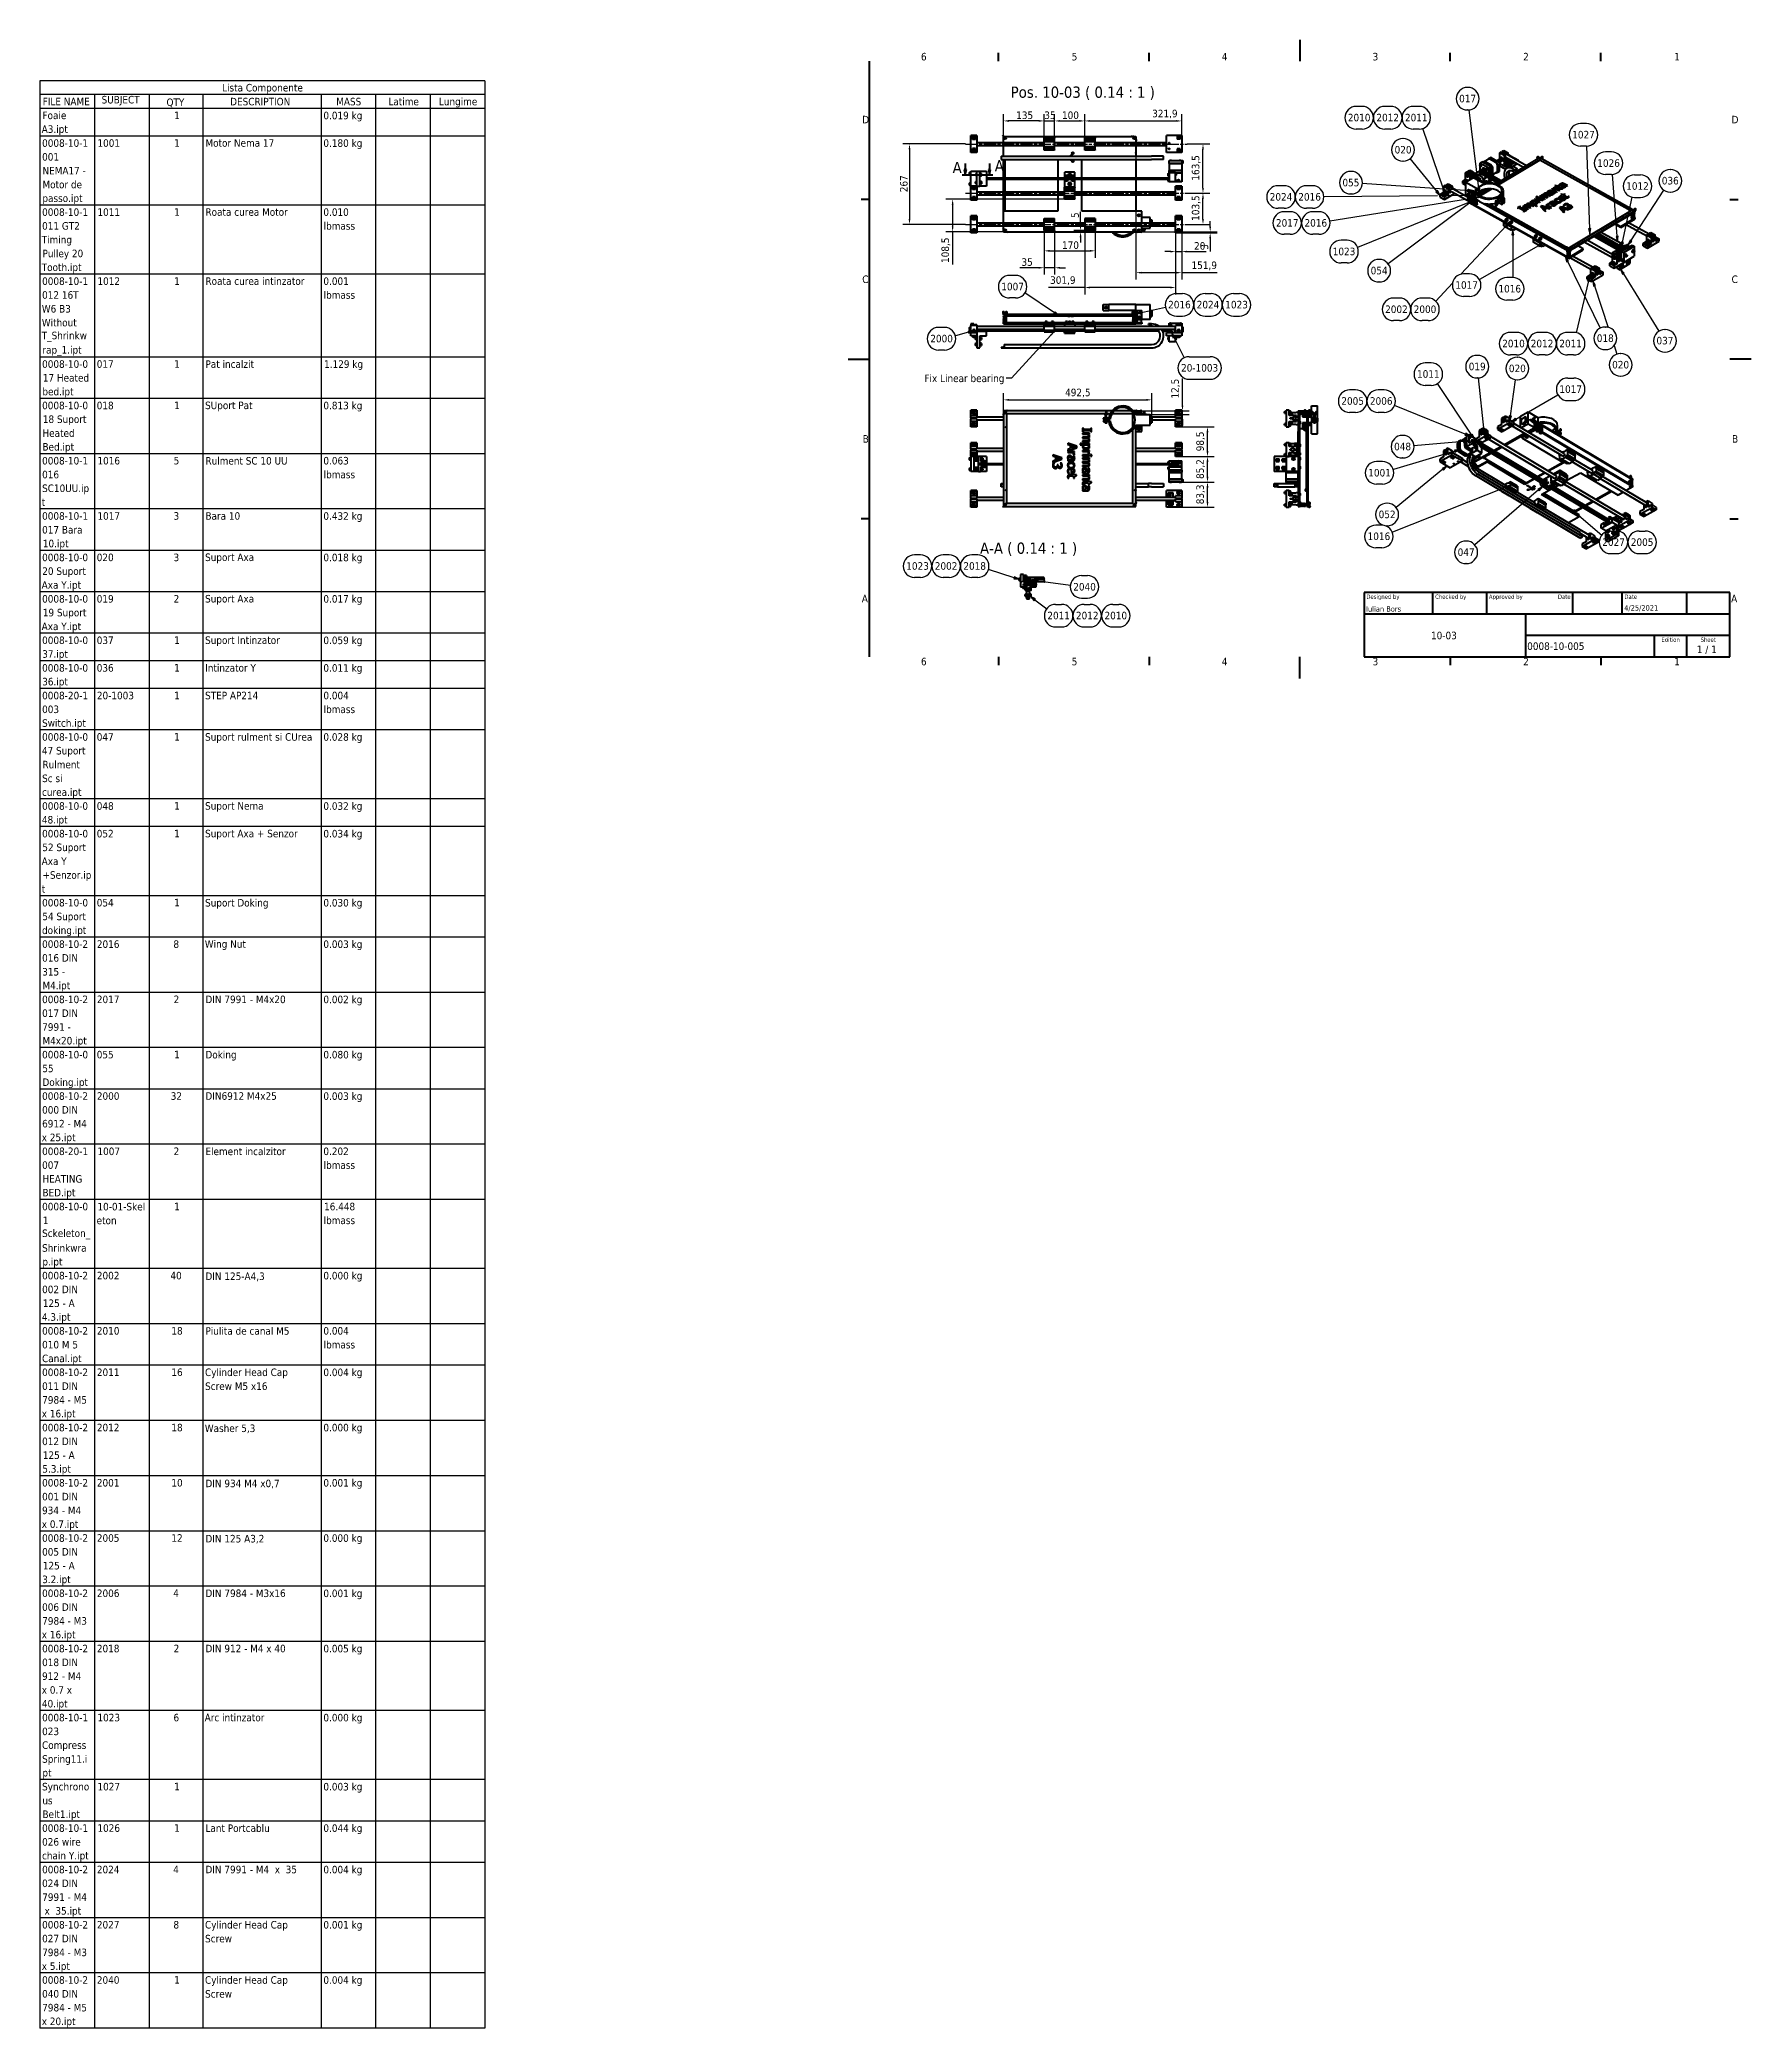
# Model space of a CAD drawing. Header units: millimetres. Extents: x -2685 to 3000, y -4484 to 2121.
import ezdxf
from ezdxf.enums import TextEntityAlignment as Align

# ---------------------------------------------------------------- set-up
doc = ezdxf.new("R2010")
doc.units = ezdxf.units.MM
doc.header["$LTSCALE"] = 7.142857
doc.linetypes.add('CHAIN', pattern=[0.3543, 0.2362, -0.0295, 0.0591, -0.0295])
for name, color, linetype, lineweight in [('Border (ISO)', 7, 'Continuous', 70), ('Break Line (ISO)', 7, 'Continuous', 50), ('Centerline (ISO)', 7, 'Continuous', 25), ('Dimension (ISO)', 7, 'Continuous', 25), ('Hatch (ISO)', 7, 'Continuous', 18), ('Section Line (ISO)', 7, 'CHAIN', 70), ('Symbol (ISO)', 7, 'Continuous', 25), ('Title (ISO)', 7, 'Continuous', 50), ('Visible (ISO)', 7, 'Continuous', 50)]:
    doc.layers.add(name, color=color, linetype=linetype, lineweight=lineweight)
doc.styles.add('Label Text (ISO)', font='tahoma.ttf')
doc.styles.add('Note Text (ISO)', font='tahoma.ttf')
doc.styles.add('Text Style39', font='tahoma.ttf')
doc.styles.add('Text Style41', font='tahoma.ttf')
doc.styles.add('Text Style42', font='tahoma.ttf')
doc.dimstyles.new('Default - Method 1b (ISO)', dxfattribs={"dimscale": 7.142857, "dimtxt": 3.5, "dimasz": 2.5, "dimexe": 3.175, "dimexo": 0, "dimgap": 0.762, "dimtad": 1, "dimtoh": 1, "dimrnd": 1e-08, "dimtxsty": 'Note Text (ISO)', "dimcen": 0.09, "dimdle": 10, "dimclrd": 256, "dimclre": 256, "dimclrt": 256, "dimazin": 2, "dimtfac": 1, "dimtmove": 0, "dimatfit": 3, "dimfxl": 0, "dimtolj": 1, "dimlwd": -1, "dimlwe": -1, "dimarcsym": 0})
doc.dimstyles.new('Default - Method 1b (ISO)$7', dxfattribs={"dimscale": 7.142857, "dimtxt": 3.5, "dimasz": 2.5, "dimexe": 3.175, "dimexo": 0, "dimgap": 0.762, "dimtad": 1, "dimtoh": 1, "dimrnd": 1e-08, "dimtxsty": 'Note Text (ISO)', "dimcen": 0.09, "dimdle": 10, "dimclrd": 256, "dimclre": 256, "dimclrt": 256, "dimazin": 2, "dimtfac": 1, "dimtmove": 0, "dimatfit": 3, "dimfxl": 0, "dimtolj": 1, "dimlwd": -1, "dimlwe": -1, "dimarcsym": 0})

msp = doc.modelspace()

# ---------------------------------------------------------------- texts
at = {"layer": 'Symbol (ISO)', "attachment_point": 7}
for s, insert, char_height, style in [('Pos. 10-03 ( 0.14 : 1 )', (540.008, 1921.898), 37.42857, 'Text Style42'), ('A-A ( 0.14 : 1 )', (438.017, 407.15), 37.5, 'Label Text (ISO)')]:
    msp.add_mtext(s, dxfattribs=dict(at, insert=insert, char_height=char_height, style=style))
at = {"layer": 'Symbol (ISO)', "insert": (519.156, 1009.336), "char_height": 25, "width": 270.5227, "attachment_point": 3, "style": 'Note Text (ISO)'}
msp.add_mtext('\\fTahoma|b0|i0;Fix Linear bearing', dxfattribs=at)

# ---------------------------------------------------------------- blocks, each defined once
blk = doc.blocks.new('Borders Default Border')
at = {"layer": 'Border (ISO)'}
for p, q in [((70, 287), (70, 290.9)), ((140, 287), (140, 290.9)), ((280, 287), (280, 290.9)), ((350, 287), (350, 290.9)), ((10, 222.75), (6.1, 222.75)), ((410, 222.75), (413.9, 222.75)), ((10, 74.25), (6.1, 74.25)), ((410, 74.25), (413.9, 74.25)), ((70, 10), (70, 6.1)), ((140, 10), (140, 6.1)), ((280, 10), (280, 6.1)), ((350, 10), (350, 6.1))]:
    blk.add_line(p, q, dxfattribs=at)
at = {"layer": 'Border (ISO)', "flags": 128}
for points in [[(210, 297), (210, 287)], [(10, 10), (10, 287)], [(0, 148.5), (10, 148.5)], [(420, 148.5), (410, 148.5)], [(210, 0), (210, 10)]]:
    blk.add_lwpolyline(points, dxfattribs=at)
at = {"layer": 'Border (ISO)', "char_height": 3.5, "attachment_point": 7, "style": 'Note Text (ISO)'}
for s, insert in [('6', (33.88, 287.33)), ('5', (103.98, 287.33)), ('4', (173.78, 287.4)), ('3', (243.91, 287.33)), ('2', (313.94, 287.4)), ('1', (384.21, 287.4)), ('D', (6.57, 258.13)), ('D', (410.87, 258.13)), ('C', (6.56, 183.81)), ('C', (410.86, 183.81)), ('B', (6.78, 109.63)), ('B', (411.08, 109.63)), ('A', (6.36, 35.38)), ('A', (410.66, 35.38)), ('6', (33.88, 6.03)), ('5', (103.98, 6.03)), ('4', (173.78, 6.1)), ('3', (243.91, 6.03)), ('2', (313.94, 6.1)), ('1', (384.21, 6.1))]:
    blk.add_mtext(s, dxfattribs=dict(at, insert=insert))
blk = doc.blocks.new('Title Blocks I.A.B')
at = {"layer": 'Title (ISO)'}
for p, q in [((270.07, 130), (100.07, 130)), ((100.07, 130), (100.07, 100)), ((132.07, 120), (132.07, 130)), ((157.07, 120), (157.07, 130)), ((197.07, 120), (197.07, 130)), ((220.07, 120), (220.07, 130)), ((250.07, 120), (250.07, 130)), ((270.07, 100), (270.07, 130)), ((100.07, 120), (270.07, 120)), ((175.07, 120), (175.07, 100)), ((270.07, 110), (175.07, 110)), ((235.07, 100), (235.07, 110)), ((250.07, 100), (250.07, 110)), ((100.07, 100), (270.07, 100))]:
    blk.add_line(p, q, dxfattribs=at)
at = {"layer": 'Title (ISO)', "style": 'Text Style41'}
for s, p in [('Designed by', (101.07, 129)), ('Checked by', (133.07, 129)), ('Approved by', (158.07, 129)), ('Date', (221.07, 129))]:
    blk.add_text(s, height=2, dxfattribs=at).set_placement(p, align=Align.TOP_LEFT)
blk.add_text('Date', height=2, dxfattribs=at).set_placement((196.07, 129), align=Align.TOP_RIGHT)
for s, p in [('Edition', (242.57, 109)), ('Sheet', (260.07, 109))]:
    blk.add_text(s, height=2, dxfattribs=at).set_placement(p, align=Align.TOP_CENTER)
at = {"layer": 'Title (ISO)', "style": 'Note Text (ISO)'}
blk.add_text('1 / 1 ', height=3.5, dxfattribs=at).set_placement((260.07, 103.5), align=Align.MIDDLE_CENTER)
at = {"layer": 'Title (ISO)'}
for tag, p, height, style in [('AUTHOR_001', (100.92, 121.05), 2.5, 'Text Style39'), ('CREATION_DATE_001', (221, 121.54), 2.5, 'Text Style39'), ('COMPANY_001', (131.15, 108.21), 3.5, 'Note Text (ISO)'), ('PART_NUMBER_001', (175.88, 103.25), 3.5, 'Note Text (ISO)')]:
    blk.add_attdef(tag, p, '', height=height, dxfattribs=dict(at, style=style))
at = {"layer": 'Title (ISO)', "style": 'Text Style39'}
for tag, p in [('CHECKED_BY', (133.07, 121)), ('ENG_APPROVED_BY', (158.07, 121))]:
    blk.add_attdef(tag, text='', height=2.5, dxfattribs=at).set_placement(p, align=Align.BOTTOM_LEFT)
blk.add_attdef('ENG_APPROVAL_DATE', text='', height=2.5, dxfattribs=at).set_placement((196.07, 121), align=Align.BOTTOM_RIGHT)
at = {"layer": 'Title (ISO)', "style": 'Note Text (ISO)'}
for tag, p in [('TITLE', (222.57, 115)), ('REVISION_NUMBER', (242.57, 103.5))]:
    blk.add_attdef(tag, text='', height=3.5, dxfattribs=at).set_placement(p, align=Align.MIDDLE_CENTER)
blk = doc.blocks.new('Lista Componente')
at = {"layer": 'Symbol (ISO)'}
for p, q in [((-168.93, 277.92), (-375.93, 277.92)), ((-375.93, 277.92), (-375.93, 271.5)), ((-168.93, 277.92), (-168.93, 271.5)), ((-168.93, 271.5), (-375.93, 271.5)), ((-375.93, 271.5), (-375.93, 265.08)), ((-350.53, 271.5), (-350.53, 265.08)), ((-325.13, 271.5), (-325.13, 265.08)), ((-300.13, 271.5), (-300.13, 265.08)), ((-245.13, 271.5), (-245.13, 265.08)), ((-219.73, 271.5), (-219.73, 265.08)), ((-194.33, 271.5), (-194.33, 265.08)), ((-168.93, 271.5), (-168.93, 265.08)), ((-168.93, 265.08), (-375.93, 265.08)), ((-375.93, 265.08), (-375.93, -627.74)), ((-350.53, 265.08), (-350.53, -627.74)), ((-325.13, 265.08), (-325.13, -627.74)), ((-300.13, 265.08), (-300.13, -627.74)), ((-245.13, 265.08), (-245.13, -627.74)), ((-219.73, 265.08), (-219.73, -627.74)), ((-194.33, 265.08), (-194.33, -627.74)), ((-168.93, 265.08), (-168.93, -627.74)), ((-168.93, 252.23), (-375.93, 252.23)), ((-168.93, 220.11), (-375.93, 220.11)), ((-168.93, 188), (-375.93, 188)), ((-168.93, 149.46), (-375.93, 149.46)), ((-168.93, 130.19), (-375.93, 130.19)), ((-168.93, 104.5), (-375.93, 104.5)), ((-168.93, 78.8), (-375.93, 78.8)), ((-168.93, 59.54), (-375.93, 59.54)), ((-168.93, 40.27), (-375.93, 40.27)), ((-168.93, 21), (-375.93, 21)), ((-168.93, 8.15), (-375.93, 8.15)), ((-168.93, -4.7), (-375.93, -4.7)), ((-168.93, -23.97), (-375.93, -23.97)), ((-168.93, -56.08), (-375.93, -56.08)), ((-168.93, -68.93), (-375.93, -68.93)), ((-168.93, -101.04), (-375.93, -101.04)), ((-168.93, -120.31), (-375.93, -120.31)), ((-168.93, -146.01), (-375.93, -146.01)), ((-168.93, -171.7), (-375.93, -171.7)), ((-168.93, -190.97), (-375.93, -190.97)), ((-168.93, -216.66), (-375.93, -216.66)), ((-168.93, -242.35), (-375.93, -242.35)), ((-168.93, -274.47), (-375.93, -274.47)), ((-168.93, -300.16), (-375.93, -300.16)), ((-168.93, -319.43), (-375.93, -319.43)), ((-168.93, -345.12), (-375.93, -345.12)), ((-168.93, -370.82), (-375.93, -370.82)), ((-168.93, -396.51), (-375.93, -396.51)), ((-168.93, -422.2), (-375.93, -422.2)), ((-168.93, -447.9), (-375.93, -447.9)), ((-168.93, -480.01), (-375.93, -480.01)), ((-168.93, -512.13), (-375.93, -512.13)), ((-168.93, -531.4), (-375.93, -531.4)), ((-168.93, -550.67), (-375.93, -550.67)), ((-168.93, -576.36), (-375.93, -576.36)), ((-168.93, -602.05), (-375.93, -602.05)), ((-168.93, -627.74), (-375.93, -627.74))]:
    blk.add_line(p, q, dxfattribs=at)
at = {"layer": 'Symbol (ISO)', "char_height": 3.5, "attachment_point": 7, "style": 'Note Text (ISO)'}
for s, insert in [('FILE NAME', (-374.59, 266.54)), ('SUBJECT', (-347.19, 266.43)), ('QTY', (-317, 265.58)), ('Lista Componente', (-291.15, 271.96)), ('DESCRIPTION', (-287.38, 266.43)), ('MASS', (-238.06, 266.44)), ('Latime', (-213.78, 266.45)), ('Lungime', (-190.33, 265.53)), ('Foaie ', (-374.68, 260.03)), ('1', (-313.42, 260.11)), ('0.019 kg', (-244.04, 259.04)), ('A3.ipt', (-375.05, 252.71)), ('0008-10-1', (-374.84, 247.15)), ('1001', (-349.11, 247.16)), ('1', (-313.42, 247.26)), ('Motor Nema 17', (-298.88, 247.19)), ('0.180 kg', (-244.04, 246.2)), ('001 ', (-374.84, 240.73)), ('NEMA17 - ', (-374.68, 234.38)), ('Motor de ', (-374.68, 227.89)), ('passo.ipt', (-374.71, 220.57)), ('0008-10-1', (-374.84, 215.03)), ('1011', (-349.11, 215.04)), ('1', (-313.42, 215.15)), ('Roata curea Motor', (-298.88, 215.08)), ('0.010 ', (-244.04, 215.04)), ('Timing ', (-375.03, 201.27)), ('011 GT2 ', (-374.84, 208.62)), ('lbmass', (-243.91, 208.62)), ('Pulley 20 ', (-374.68, 194.88)), ('Tooth.ipt', (-375.03, 188.45)), ('0008-10-1', (-374.84, 182.92)), ('1012', (-349.11, 182.93)), ('1', (-313.42, 183.03)), ('Roata curea intinzator', (-298.88, 182.95)), ('0.001 ', (-244.04, 182.93)), ('012 16T ', (-374.84, 176.5)), ('lbmass', (-243.91, 176.5)), ('W6 B3 ', (-374.97, 170.08)), ('Without ', (-374.97, 163.65)), ('T_Shrinkw', (-375.03, 156.6)), ('0008-10-0', (-374.84, 144.38)), ('rap_1.ipt', (-374.71, 149.91)), ('017', (-349.44, 144.39)), ('1', (-313.42, 144.49)), ('Pat incalzit', (-298.88, 144.35)), ('1.129 kg', (-243.71, 143.43)), ('17 Heated ', (-374.51, 137.96)), ('bed.ipt', (-374.71, 130.64)), ('0008-10-0', (-374.84, 125.11)), ('18 Suport ', (-374.51, 117.8)), ('018', (-349.44, 125.11)), ('1', (-313.42, 125.22)), ('SUport Pat', (-299.05, 124.23)), ('0.813 kg', (-244.04, 124.16)), ('Heated ', (-374.68, 112.27)), ('0008-10-1', (-374.84, 99.42)), ('Bed.ipt', (-374.68, 104.95)), ('1016', (-349.11, 99.43)), ('5', (-313.66, 99.46)), ('Rulment SC 10 UU', (-298.88, 99.38)), ('0.063 ', (-244.04, 99.43)), ('016 ', (-374.84, 93)), ('lbmass', (-243.91, 93)), ('t', (-374.98, 80.18)), ('SC10UU.ip', (-374.85, 85.68)), ('0008-10-1', (-374.84, 73.72)), ('1017', (-349.11, 73.73)), ('3', (-313.72, 73.73)), ('Bara 10', (-298.88, 73.73)), ('0.432 kg', (-244.04, 72.77)), ('017 Bara ', (-374.84, 67.31)), ('0008-10-0', (-374.84, 54.45)), ('10.ipt', (-374.51, 59.99)), ('020', (-349.44, 54.46)), ('3', (-313.72, 54.46)), ('Suport Axa', (-299.05, 53.58)), ('0.018 kg', (-244.04, 53.5)), ('20 Suport ', (-374.78, 47.14)), ('Axa Y.ipt', (-375.05, 40.72)), ('0008-10-0', (-374.84, 35.19)), ('019', (-349.44, 35.19)), ('2', (-313.69, 35.27)), ('Suport Axa', (-299.05, 34.31)), ('0.017 kg', (-244.04, 34.23)), ('19 Suport ', (-374.51, 27.87)), ('Axa Y.ipt', (-375.05, 21.45)), ('0008-10-0', (-374.84, 15.92)), ('037', (-349.44, 15.92)), ('1', (-313.42, 16.03)), ('Suport Intinzator', (-299.05, 15.04)), ('0.059 kg', (-244.04, 14.96)), ('37.ipt', (-374.81, 8.6)), ('0008-10-0', (-374.84, 3.07)), ('36.ipt', (-374.81, -4.24)), ('036', (-349.44, 3.08)), ('1', (-313.42, 3.18)), ('Intinzator Y', (-299.02, 3.1)), ('0.011 kg', (-244.04, 2.12)), ('0008-20-1', (-374.84, -9.78)), ('20-1003', (-349.38, -9.77)), ('1', (-313.42, -9.66)), ('STEP AP214', (-299.05, -9.76)), ('0.004 ', (-244.04, -9.77)), ('003 ', (-374.84, -16.19)), ('lbmass', (-243.91, -16.19)), ('Switch.ipt', (-374.85, -23.51)), ('0008-10-0', (-374.84, -29.05)), ('047', (-349.44, -29.04)), ('1', (-313.42, -28.93)), ('Suport rulment si CUrea', (-299.05, -29.97)), ('0.028 kg', (-244.04, -30)), ('47 Suport ', (-374.94, -36.36)), ('Sc si ', (-374.85, -48.3)), ('Rulment ', (-374.68, -41.89)), ('curea.ipt', (-374.89, -55.63)), ('48.ipt', (-374.94, -68.47)), ('0008-10-0', (-374.84, -61.16)), ('048', (-349.44, -61.16)), ('1', (-313.42, -61.05)), ('Suport Nema', (-299.05, -62.04)), ('0.032 kg', (-244.04, -62.11)), ('0008-10-0', (-374.84, -74.01)), ('052', (-349.44, -74)), ('1', (-313.42, -73.9)), ('Suport Axa + Senzor', (-299.05, -74.89)), ('0.034 kg', (-244.04, -74.96)), ('52 Suport ', (-374.74, -81.32)), ('Axa Y ', (-375.05, -86.85)), ('+Senzor.ip', (-374.66, -94.17)), ('t', (-374.98, -99.67)), ('0008-10-0', (-374.84, -106.12)), ('54 Suport ', (-374.74, -113.44)), ('054', (-349.44, -106.11)), ('1', (-313.42, -106.01)), ('Suport Doking', (-299.05, -107.08)), ('0.030 kg', (-244.04, -107.08)), ('doking.ipt', (-374.89, -119.88)), ('0008-10-2', (-374.84, -125.39)), ('016 DIN ', (-374.84, -131.81)), ('2016', (-349.38, -125.39)), ('8', (-313.77, -125.39)), ('Wing Nut', (-299.17, -126.28)), ('0.003 kg', (-244.04, -126.35)), ('315 - ', (-374.81, -138.24)), ('0008-10-2', (-374.84, -151.09)), ('M4.ipt', (-374.68, -145.55)), ('2017', (-349.38, -151.08)), ('2', (-313.69, -151)), ('DIN 7991 - M4x20', (-298.88, -151.08)), ('0.002 kg', (-244.04, -152.04)), ('017 DIN ', (-374.84, -157.5)), ('7991 - ', (-374.8, -163.92)), ('0008-10-0', (-374.84, -176.78)), ('M4x20.ipt', (-374.68, -171.24)), ('055', (-349.44, -176.77)), ('1', (-313.42, -176.67)), ('Doking', (-298.88, -177.73)), ('0.080 kg', (-244.04, -177.73)), ('55 ', (-374.74, -183.2)), ('0008-10-2', (-374.84, -196.05)), ('Doking.ipt', (-374.68, -190.54)), ('2000', (-349.38, -196.04)), ('32', (-315.03, -196.04)), ('DIN6912 M4x25', (-298.88, -196.04)), ('0.003 kg', (-244.04, -197)), ('000 DIN ', (-374.84, -202.47)), ('x 25.ipt', (-375.01, -216.21)), ('6912 - M4 ', (-374.84, -208.89)), ('0008-20-1', (-374.84, -221.74)), ('1007', (-349.11, -221.73)), ('2', (-313.69, -221.66)), ('Element incalzitor', (-298.88, -221.77)), ('0.202 ', (-244.04, -221.73)), ('007 ', (-374.84, -228.16)), ('HEATING ', (-374.68, -234.58)), ('lbmass', (-243.91, -228.16)), ('BED.ipt', (-374.68, -241.9)), ('0008-10-0', (-374.84, -247.43)), ('10-01-Skel', (-349.11, -247.47)), ('1', (-313.42, -247.32)), ('16.448 ', (-243.71, -247.43)), ('Sckeleton_', (-374.85, -260.91)), ('1 ', (-374.51, -253.78)), ('eton', (-349.49, -253.89)), ('lbmass', (-243.91, -253.85)), ('Shrinkwra', (-374.85, -266.7)), ('0008-10-2', (-374.84, -279.55)), ('p.ipt', (-374.71, -274.02)), ('2002', (-349.38, -279.54)), ('40', (-315.17, -279.54)), ('DIN 125-A4,3', (-298.88, -280.34)), ('0.000 kg', (-244.04, -280.5)), ('002 DIN ', (-374.84, -285.97)), ('4.3.ipt', (-374.94, -299.71)), ('125 - A ', (-374.51, -292.39)), ('0008-10-2', (-374.84, -305.24)), ('2010', (-349.38, -305.23)), ('18', (-314.73, -305.24)), ('Piulita de canal M5', (-298.88, -305.28)), ('0.004 ', (-244.04, -305.23)), ('Canal.ipt', (-374.88, -318.98)), ('010 M 5 ', (-374.84, -311.66)), ('lbmass', (-243.91, -311.66)), ('0008-10-2', (-374.84, -324.51)), ('2011', (-349.38, -324.5)), ('16', (-314.73, -324.5)), ('Cylinder Head Cap ', (-299.08, -325.44)), ('0.004 kg', (-244.04, -325.46)), ('011 DIN ', (-374.84, -330.93)), ('Screw M5 x16', (-299.05, -330.97)), ('x 16.ipt', (-375.01, -344.67)), ('7984 - M5 ', (-374.8, -337.36)), ('0008-10-2', (-374.84, -350.21)), ('2012', (-349.38, -350.2)), ('18', (-314.73, -350.21)), ('Washer 5,3', (-299.17, -351.04)), ('0.000 kg', (-244.04, -351.16)), ('012 DIN ', (-374.84, -356.62)), ('125 - A ', (-374.51, -363.05)), ('5.3.ipt', (-374.74, -370.36)), ('0008-10-2', (-374.84, -375.9)), ('001 DIN ', (-374.84, -382.32)), ('2001', (-349.38, -375.89)), ('10', (-314.73, -375.89)), ('DIN 934 M4 x0,7', (-298.88, -376.69)), ('0.001 kg', (-244.04, -376.85)), ('934 - M4 ', (-374.87, -388.74)), ('x 0.7.ipt', (-375.01, -396.06)), ('0008-10-2', (-374.84, -401.59)), ('005 DIN ', (-374.84, -408.01)), ('2005', (-349.38, -401.58)), ('12', (-314.73, -401.51)), ('DIN 125 A3,2', (-298.88, -402.38)), ('0.000 kg', (-244.04, -402.54)), ('125 - A ', (-374.51, -414.43)), ('0008-10-2', (-374.84, -427.28)), ('3.2.ipt', (-374.81, -421.75)), ('2006', (-349.38, -427.28)), ('4', (-313.85, -427.16)), ('DIN 7984 - M3x16', (-298.88, -427.28)), ('0.001 kg', (-244.04, -428.24)), ('006 DIN ', (-374.84, -433.7)), ('x 16.ipt', (-375.01, -447.44)), ('7984 - M3 ', (-374.8, -440.13)), ('0008-10-2', (-374.84, -452.98)), ('2018', (-349.38, -452.98)), ('2', (-313.69, -452.89)), ('DIN 912 - M4 x 40', (-298.88, -452.97)), ('0.005 kg', (-244.04, -453.93)), ('912 - M4 ', (-374.87, -465.81)), ('018 DIN ', (-374.84, -459.4)), ('x 0.7 x ', (-375.01, -472.24)), ('40.ipt', (-374.94, -479.56)), ('0008-10-1', (-374.84, -485.09)), ('023 ', (-374.84, -491.51)), ('1023', (-349.11, -485.08)), ('6', (-313.75, -485.08)), ('Arc intinzator', (-299.25, -485.06)), ('0.000 kg', (-244.04, -486.04)), ('Compress ', (-374.88, -498.83)), ('Spring11.i', (-374.85, -505.28)), ('pt', (-374.71, -511.67)), ('Synchrono', (-374.85, -518.13)), ('1027', (-349.11, -517.2)), ('1', (-313.42, -517.09)), ('0.003 kg', (-244.04, -518.16)), ('us ', (-374.73, -523.66)), ('Belt1.ipt', (-374.68, -530.98)), ('0008-10-1', (-374.84, -536.48)), ('1026', (-349.11, -536.47)), ('1', (-313.42, -536.36)), ('Lant Portcablu', (-298.88, -536.51)), ('0.044 kg', (-244.04, -537.43)), ('chain Y.ipt', (-374.89, -550.21)), ('026 wire ', (-374.84, -542.9)), ('0008-10-2', (-374.84, -555.75)), ('2024', (-349.38, -555.74)), ('4', (-313.85, -555.63)), ('DIN 7991 - M4  x  35', (-298.88, -555.74)), ('0.004 kg', (-244.04, -556.7)), ('024 DIN ', (-374.84, -562.16)), ('7991 - M4 ', (-374.8, -568.58)), (' x  35.ipt', (-375.03, -575.9)), ('0008-10-2', (-374.84, -581.44)), ('2027', (-349.38, -581.43)), ('8', (-313.77, -581.44)), ('Cylinder Head Cap ', (-299.08, -582.37)), ('0.001 kg', (-244.04, -582.39)), ('027 DIN ', (-374.84, -587.86)), ('7984 - M3 ', (-374.8, -594.29)), ('Screw', (-299.05, -587.88)), ('x 5.ipt', (-375.01, -601.6)), ('0008-10-2', (-374.84, -607.13)), ('040 DIN ', (-374.84, -613.55)), ('2040', (-349.38, -607.12)), ('1', (-313.42, -607.02)), ('Cylinder Head Cap ', (-299.08, -608.06)), ('Screw', (-299.05, -613.58)), ('0.004 kg', (-244.04, -608.08)), ('7984 - M5 ', (-374.8, -619.98)), ('x 20.ipt', (-375.01, -627.29))]:
    blk.add_mtext(s, dxfattribs=dict(at, insert=insert))
blk = doc.blocks.new('Balloon1')
at = {"layer": 'Symbol (ISO)'}
for p, q in [((202.72, 229.13), (199.93, 229.13)), ((216.01, 229.13), (213.22, 229.13)), ((274.14, 224.45), (221.25, 223.93)), ((288.37, 224.59), (274.92, 224.46)), ((290.87, 224.62), (288.37, 225.09)), ((288.37, 225.09), (288.37, 224.09)), ((288.37, 224.59), (290.87, 224.62)), ((288.37, 224.09), (290.87, 224.62)), ((202.72, 218.63), (199.93, 218.63)), ((216.01, 218.63), (213.22, 218.63))]:
    blk.add_line(p, q, dxfattribs=at)
at = {"layer": 'Symbol (ISO)', "flags": 128}
blk.add_lwpolyline([(288.37, 224.09), (290.87, 224.62)], dxfattribs=at)
at = {"layer": 'Symbol (ISO)'}
for centre, start, end in [((199.93, 223.88), 90, 270), ((202.72, 223.88), 270, 90), ((213.22, 223.88), 90, 270), ((216.01, 223.88), 270, 90)]:
    blk.add_arc(centre, 5.25, start, end, dxfattribs=at)
blk.add_solid([(288.37, 224.09), (290.87, 224.62), (288.37, 225.09), (288.37, 224.09)], dxfattribs=at)
at = {"layer": 'Symbol (ISO)', "char_height": 3.5, "attachment_point": 5, "style": 'Note Text (ISO)'}
for s, insert in [('2024', (201.33, 223.92)), ('2016', (214.61, 223.92))]:
    blk.add_mtext(s, dxfattribs=dict(at, insert=insert))
blk = doc.blocks.new('Balloon2')
at = {"layer": 'Symbol (ISO)'}
for p, q in [((288.75, 221.95), (289.11, 221.04)), ((288.92, 221.5), (291.24, 222.44)), ((289.11, 221.04), (291.24, 222.44)), ((291.24, 222.44), (290.6, 222.32)), ((288.92, 221.5), (236.87, 200.44)), ((232.02, 203.73), (229.23, 203.73)), ((232.02, 193.23), (229.23, 193.23))]:
    blk.add_line(p, q, dxfattribs=at)
at = {"layer": 'Symbol (ISO)', "flags": 128}
blk.add_lwpolyline([(289.11, 221.04), (291.24, 222.44)], dxfattribs=at)
at = {"layer": 'Symbol (ISO)'}
for centre, start, end in [((229.23, 198.48), 90, 270), ((232.02, 198.48), 270, 90)]:
    blk.add_arc(centre, 5.25, start, end, dxfattribs=at)
blk.add_solid([(289.11, 221.04), (291.24, 222.44), (288.74, 221.97), (289.11, 221.04)], dxfattribs=at)
at = {"layer": 'Symbol (ISO)', "insert": (230.63, 198.52), "char_height": 3.5, "attachment_point": 5, "style": 'Note Text (ISO)'}
blk.add_mtext('1023', dxfattribs=at)
blk = doc.blocks.new('Balloon3')
at = {"layer": 'Symbol (ISO)'}
for p, q in [((288.18, 274.84), (288.02, 274.84)), ((288.18, 264.34), (288.02, 264.34)), ((293.36, 227.88), (288.83, 264.4)), ((293.85, 227.95), (292.86, 227.82)), ((292.86, 227.82), (293.59, 225.64)), ((293.36, 227.88), (293.63, 225.68)), ((293.69, 225.72), (293.85, 227.95))]:
    blk.add_line(p, q, dxfattribs=at)
at = {"layer": 'Symbol (ISO)', "flags": 128}
blk.add_lwpolyline([(292.86, 227.82), (293.67, 225.4)], dxfattribs=at)
at = {"layer": 'Symbol (ISO)'}
for centre, start, end in [((288.02, 269.59), 90, 270), ((288.18, 269.59), 270, 90)]:
    blk.add_arc(centre, 5.25, start, end, dxfattribs=at)
blk.add_solid([(292.86, 227.82), (293.67, 225.4), (293.85, 227.95), (292.86, 227.82)], dxfattribs=at)
at = {"layer": 'Symbol (ISO)', "insert": (288.1, 269.63), "char_height": 3.5, "attachment_point": 5, "style": 'Note Text (ISO)'}
blk.add_mtext('017', dxfattribs=at)
blk = doc.blocks.new('Balloon4')
at = {"layer": 'Symbol (ISO)'}
for p, q in [((334.53, 194.02), (333.44, 196.27)), ((334.98, 194.24), (333.44, 196.27)), ((333.44, 196.27), (334.08, 193.8)), ((334.08, 193.8), (334.98, 194.24)), ((334.53, 194.02), (349.74, 162.86)), ((352.03, 163.41), (352.2, 163.41)), ((352.03, 152.91), (352.2, 152.91))]:
    blk.add_line(p, q, dxfattribs=at)
at = {"layer": 'Symbol (ISO)', "flags": 128}
blk.add_lwpolyline([(334.98, 194.24), (333.44, 196.27)], dxfattribs=at)
at = {"layer": 'Symbol (ISO)'}
for centre, start, end in [((352.03, 158.16), 90, 270), ((352.2, 158.16), 270, 90)]:
    blk.add_arc(centre, 5.25, start, end, dxfattribs=at)
blk.add_solid([(334.98, 194.24), (333.44, 196.27), (334.08, 193.8), (334.98, 194.24)], dxfattribs=at)
at = {"layer": 'Symbol (ISO)', "insert": (352.12, 158.2), "char_height": 3.5, "attachment_point": 5, "style": 'Note Text (ISO)'}
blk.add_mtext('018', dxfattribs=at)
blk = doc.blocks.new('Balloon5')
at = {"layer": 'Symbol (ISO)'}
for p, q in [((239.05, 266), (236.26, 266)), ((252.34, 266), (249.55, 266)), ((265.62, 266), (262.84, 266)), ((239.05, 255.5), (236.26, 255.5)), ((252.34, 255.5), (249.55, 255.5)), ((265.62, 255.5), (262.84, 255.5)), ((276.86, 227.56), (267.3, 255.79)), ((277.34, 227.72), (276.39, 227.4)), ((276.39, 227.4), (277.67, 225.2)), ((276.86, 227.56), (277.67, 225.2)), ((277.67, 225.2), (277.34, 227.72))]:
    blk.add_line(p, q, dxfattribs=at)
at = {"layer": 'Symbol (ISO)', "flags": 128}
blk.add_lwpolyline([(276.39, 227.4), (277.67, 225.2)], dxfattribs=at)
at = {"layer": 'Symbol (ISO)'}
for centre, start, end in [((236.26, 260.75), 90, 270), ((239.05, 260.75), 270, 90), ((249.55, 260.75), 90, 270), ((252.34, 260.75), 270, 90), ((262.84, 260.75), 90, 270), ((265.62, 260.75), 270, 90)]:
    blk.add_arc(centre, 5.25, start, end, dxfattribs=at)
blk.add_solid([(276.39, 227.4), (277.67, 225.2), (277.34, 227.72), (276.39, 227.4)], dxfattribs=at)
at = {"layer": 'Symbol (ISO)', "char_height": 3.5, "attachment_point": 5, "style": 'Note Text (ISO)'}
for s, insert in [('2010', (237.66, 260.79)), ('2012', (250.94, 260.79)), ('2011', (264.23, 260.79))]:
    blk.add_mtext(s, dxfattribs=dict(at, insert=insert))
blk = doc.blocks.new('Balloon6')
at = {"layer": 'Symbol (ISO)'}
for p, q in [((306.12, 210.55), (284.97, 187.95)), ((307.83, 212.38), (305.76, 210.89)), ((305.76, 210.89), (306.49, 210.21)), ((306.12, 210.55), (307.83, 212.38)), ((306.49, 210.21), (307.83, 212.38)), ((256.4, 176.87), (253.61, 176.87)), ((269.68, 176.87), (266.9, 176.87)), ((281.09, 183.8), (273.26, 175.44)), ((256.4, 166.37), (253.61, 166.37)), ((269.68, 166.37), (266.9, 166.37))]:
    blk.add_line(p, q, dxfattribs=at)
at = {"layer": 'Symbol (ISO)', "flags": 128}
blk.add_lwpolyline([(306.49, 210.21), (307.83, 212.38)], dxfattribs=at)
at = {"layer": 'Symbol (ISO)'}
for centre, start, end in [((253.61, 171.62), 90, 270), ((256.4, 171.62), 270, 90), ((266.9, 171.62), 90, 270), ((269.68, 171.62), 270, 90)]:
    blk.add_arc(centre, 5.25, start, end, dxfattribs=at)
blk.add_solid([(306.49, 210.21), (307.83, 212.38), (305.76, 210.89), (306.49, 210.21)], dxfattribs=at)
at = {"layer": 'Symbol (ISO)', "char_height": 3.5, "attachment_point": 5, "style": 'Note Text (ISO)'}
for s, insert in [('2002', (255, 171.65)), ('2000', (268.29, 171.65))]:
    blk.add_mtext(s, dxfattribs=dict(at, insert=insert))
blk = doc.blocks.new('Balloon7')
at = {"layer": 'Symbol (ISO)'}
for p, q in [((258.17, 251.05), (258.01, 251.05)), ((258.17, 240.55), (258.01, 240.55)), ((273.71, 226.57), (261.46, 241.72)), ((274.1, 226.88), (273.32, 226.25)), ((273.32, 226.25), (275.29, 224.62)), ((273.71, 226.57), (275.29, 224.62)), ((275.29, 224.62), (274.1, 226.88))]:
    blk.add_line(p, q, dxfattribs=at)
at = {"layer": 'Symbol (ISO)', "flags": 128}
blk.add_lwpolyline([(273.32, 226.25), (275.29, 224.62)], dxfattribs=at)
at = {"layer": 'Symbol (ISO)'}
for centre, start, end in [((258.01, 245.8), 90, 270), ((258.17, 245.8), 270, 90)]:
    blk.add_arc(centre, 5.25, start, end, dxfattribs=at)
blk.add_solid([(273.32, 226.25), (275.29, 224.62), (274.1, 226.88), (273.32, 226.25)], dxfattribs=at)
at = {"layer": 'Symbol (ISO)', "insert": (258.09, 245.83), "char_height": 3.5, "attachment_point": 5, "style": 'Note Text (ISO)'}
blk.add_mtext('020', dxfattribs=at)
blk = doc.blocks.new('Balloon8')
at = {"layer": 'Symbol (ISO)'}
for p, q in [((292.94, 223.91), (291.1, 222.54)), ((294.94, 225.41), (292.64, 224.31)), ((292.64, 224.31), (293.24, 223.51)), ((292.94, 223.91), (294.94, 225.41)), ((293.24, 223.51), (294.94, 225.41)), ((289.19, 221.11), (251.22, 192.74)), ((247.03, 194.85), (246.87, 194.85)), ((247.03, 184.35), (246.87, 184.35))]:
    blk.add_line(p, q, dxfattribs=at)
at = {"layer": 'Symbol (ISO)', "flags": 128}
blk.add_lwpolyline([(293.24, 223.51), (294.94, 225.41)], dxfattribs=at)
at = {"layer": 'Symbol (ISO)'}
for centre, start, end in [((246.87, 189.6), 90, 270), ((247.03, 189.6), 270, 90)]:
    blk.add_arc(centre, 5.25, start, end, dxfattribs=at)
blk.add_solid([(293.24, 223.51), (294.94, 225.41), (292.64, 224.31), (293.24, 223.51)], dxfattribs=at)
at = {"layer": 'Symbol (ISO)', "insert": (246.95, 189.64), "char_height": 3.5, "attachment_point": 5, "style": 'Note Text (ISO)'}
blk.add_mtext('054', dxfattribs=at)
blk = doc.blocks.new('Balloon9')
at = {"layer": 'Symbol (ISO)'}
for p, q in [((233.91, 235.78), (233.75, 235.78)), ((233.91, 225.28), (233.75, 225.28)), ((277.22, 227.58), (239.13, 230.17)), ((289.1, 226.77), (277.93, 227.53)), ((289.14, 227.27), (289.07, 226.27)), ((289.07, 226.27), (291.6, 226.6)), ((289.1, 226.77), (291.6, 226.6)), ((291.6, 226.6), (289.14, 227.27))]:
    blk.add_line(p, q, dxfattribs=at)
at = {"layer": 'Symbol (ISO)', "flags": 128}
blk.add_lwpolyline([(289.07, 226.27), (291.6, 226.6)], dxfattribs=at)
at = {"layer": 'Symbol (ISO)'}
for centre, start, end in [((233.75, 230.53), 90, 270), ((233.91, 230.53), 270, 90)]:
    blk.add_arc(centre, 5.25, start, end, dxfattribs=at)
blk.add_solid([(289.07, 226.27), (291.6, 226.6), (289.14, 227.27), (289.07, 226.27)], dxfattribs=at)
at = {"layer": 'Symbol (ISO)', "insert": (233.83, 230.57), "char_height": 3.5, "attachment_point": 5, "style": 'Note Text (ISO)'}
blk.add_mtext('055', dxfattribs=at)
blk = doc.blocks.new('Balloon10')
at = {"layer": 'Symbol (ISO)'}
for p, q in [((321.13, 201.22), (293.6, 185.48)), ((323.3, 202.46), (320.88, 201.65)), ((320.88, 201.65), (321.38, 200.78)), ((321.13, 201.22), (323.3, 202.46)), ((321.38, 200.78), (323.3, 202.46)), ((289.04, 188.13), (286.25, 188.13)), ((289.04, 177.63), (286.25, 177.63))]:
    blk.add_line(p, q, dxfattribs=at)
at = {"layer": 'Symbol (ISO)', "flags": 128}
blk.add_lwpolyline([(321.38, 200.78), (323.3, 202.46)], dxfattribs=at)
at = {"layer": 'Symbol (ISO)'}
for centre, start, end in [((286.25, 182.88), 90, 270), ((289.04, 182.88), 270, 90)]:
    blk.add_arc(centre, 5.25, start, end, dxfattribs=at)
blk.add_solid([(321.38, 200.78), (323.3, 202.46), (320.88, 201.65), (321.38, 200.78)], dxfattribs=at)
at = {"layer": 'Symbol (ISO)', "insert": (287.65, 182.92), "char_height": 3.5, "attachment_point": 5, "style": 'Note Text (ISO)'}
blk.add_mtext('1017', dxfattribs=at)
blk = doc.blocks.new('Balloon11')
at = {"layer": 'Symbol (ISO)'}
for p, q in [((347.08, 182.5), (346.3, 184.87)), ((347.56, 182.65), (346.3, 184.87)), ((346.3, 184.87), (346.61, 182.34)), ((346.61, 182.34), (347.56, 182.65)), ((347.08, 182.5), (353.44, 163.24)), ((356.22, 154.79), (357.54, 150.8)), ((359.18, 151.07), (359.34, 151.07)), ((359.18, 140.57), (359.34, 140.57))]:
    blk.add_line(p, q, dxfattribs=at)
at = {"layer": 'Symbol (ISO)', "flags": 128}
blk.add_lwpolyline([(347.56, 182.65), (346.3, 184.87)], dxfattribs=at)
at = {"layer": 'Symbol (ISO)'}
for centre, start, end in [((359.18, 145.82), 90, 270), ((359.34, 145.82), 270, 90)]:
    blk.add_arc(centre, 5.25, start, end, dxfattribs=at)
blk.add_solid([(347.56, 182.65), (346.3, 184.87), (346.61, 182.34), (347.56, 182.65)], dxfattribs=at)
at = {"layer": 'Symbol (ISO)', "insert": (359.26, 145.86), "char_height": 3.5, "attachment_point": 5, "style": 'Note Text (ISO)'}
blk.add_mtext('020', dxfattribs=at)
blk = doc.blocks.new('Balloon12')
at = {"layer": 'Symbol (ISO)'}
for p, q in [((344.91, 187.28), (343.85, 184.96)), ((343.85, 184.96), (344.82, 184.73)), ((344.33, 184.84), (344.91, 187.28)), ((344.82, 184.73), (344.91, 187.28)), ((344.33, 184.84), (338.62, 160.77)), ((310.84, 160.93), (308.05, 160.93)), ((324.12, 160.93), (321.34, 160.93)), ((337.41, 160.93), (334.62, 160.93)), ((310.84, 150.43), (308.05, 150.43)), ((324.12, 150.43), (321.34, 150.43)), ((337.41, 150.43), (334.62, 150.43))]:
    blk.add_line(p, q, dxfattribs=at)
at = {"layer": 'Symbol (ISO)', "flags": 128}
blk.add_lwpolyline([(344.82, 184.73), (344.91, 187.28)], dxfattribs=at)
at = {"layer": 'Symbol (ISO)'}
for centre, start, end in [((308.05, 155.68), 90, 270), ((310.84, 155.68), 270, 90), ((321.34, 155.68), 90, 270), ((324.12, 155.68), 270, 90), ((334.62, 155.68), 90, 270), ((337.41, 155.68), 270, 90)]:
    blk.add_arc(centre, 5.25, start, end, dxfattribs=at)
blk.add_solid([(344.82, 184.73), (344.91, 187.28), (343.85, 184.96), (344.82, 184.73)], dxfattribs=at)
at = {"layer": 'Symbol (ISO)', "char_height": 3.5, "attachment_point": 5, "style": 'Note Text (ISO)'}
for s, insert in [('2010', (309.44, 155.71)), ('2012', (322.73, 155.71)), ('2011', (336.02, 155.71))]:
    blk.add_mtext(s, dxfattribs=dict(at, insert=insert))
blk = doc.blocks.new('Balloon13')
at = {"layer": 'Symbol (ISO)'}
for p, q in [((360.53, 188.2), (359.22, 190.32)), ((360.96, 188.46), (359.22, 190.32)), ((359.22, 190.32), (360.11, 187.93)), ((360.11, 187.93), (360.96, 188.46)), ((360.53, 188.2), (377.03, 161.48)), ((379.79, 162.27), (379.95, 162.27)), ((379.79, 151.77), (379.95, 151.77))]:
    blk.add_line(p, q, dxfattribs=at)
at = {"layer": 'Symbol (ISO)', "flags": 128}
blk.add_lwpolyline([(360.96, 188.46), (359.22, 190.32)], dxfattribs=at)
at = {"layer": 'Symbol (ISO)'}
for centre, start, end in [((379.79, 157.02), 90, 270), ((379.95, 157.02), 270, 90)]:
    blk.add_arc(centre, 5.25, start, end, dxfattribs=at)
blk.add_solid([(360.96, 188.46), (359.22, 190.32), (360.11, 187.93), (360.96, 188.46)], dxfattribs=at)
at = {"layer": 'Symbol (ISO)', "insert": (379.87, 157.06), "char_height": 3.5, "attachment_point": 5, "style": 'Note Text (ISO)'}
blk.add_mtext('037', dxfattribs=at)
blk = doc.blocks.new('Balloon14')
at = {"layer": 'Symbol (ISO)'}
for p, q in [((355.05, 244.83), (352.26, 244.83)), ((355.05, 234.33), (352.26, 234.33)), ((357.62, 205.6), (355.44, 234.37)), ((358.12, 205.64), (357.12, 205.56)), ((357.12, 205.56), (357.81, 203.11)), ((357.62, 205.6), (357.81, 203.11)), ((357.81, 203.11), (358.12, 205.64))]:
    blk.add_line(p, q, dxfattribs=at)
at = {"layer": 'Symbol (ISO)', "flags": 128}
blk.add_lwpolyline([(357.12, 205.56), (357.81, 203.11)], dxfattribs=at)
at = {"layer": 'Symbol (ISO)'}
for centre, start, end in [((352.26, 239.58), 90, 270), ((355.05, 239.58), 270, 90)]:
    blk.add_arc(centre, 5.25, start, end, dxfattribs=at)
blk.add_solid([(357.12, 205.56), (357.81, 203.11), (358.12, 205.64), (357.12, 205.56)], dxfattribs=at)
at = {"layer": 'Symbol (ISO)', "insert": (353.66, 239.62), "char_height": 3.5, "attachment_point": 5, "style": 'Note Text (ISO)'}
blk.add_mtext('1026', dxfattribs=at)
blk = doc.blocks.new('Balloon15')
at = {"layer": 'Symbol (ISO)'}
for p, q in [((382.27, 236.66), (382.43, 236.66)), ((364.05, 203.52), (379.41, 227.03)), ((382.27, 226.16), (382.43, 226.16)), ((363.63, 203.79), (362.68, 201.43)), ((364.05, 203.52), (362.68, 201.43)), ((364.46, 203.25), (363.63, 203.79)), ((362.68, 201.43), (364.46, 203.25))]:
    blk.add_line(p, q, dxfattribs=at)
at = {"layer": 'Symbol (ISO)', "flags": 128}
blk.add_lwpolyline([(363.63, 203.79), (362.68, 201.43)], dxfattribs=at)
at = {"layer": 'Symbol (ISO)'}
for centre, start, end in [((382.27, 231.41), 90, 270), ((382.43, 231.41), 270, 90)]:
    blk.add_arc(centre, 5.25, start, end, dxfattribs=at)
blk.add_solid([(363.63, 203.79), (362.68, 201.43), (364.46, 203.25), (363.63, 203.79)], dxfattribs=at)
at = {"layer": 'Symbol (ISO)', "insert": (382.35, 231.44), "char_height": 3.5, "attachment_point": 5, "style": 'Note Text (ISO)'}
blk.add_mtext('036', dxfattribs=at)
blk = doc.blocks.new('Balloon16')
at = {"layer": 'Symbol (ISO)'}
for p, q in [((365.72, 234.17), (368.51, 234.17)), ((360.09, 202.9), (364.61, 223.81)), ((365.72, 223.67), (368.51, 223.67)), ((359.6, 203), (359.56, 200.45)), ((360.09, 202.9), (359.56, 200.45)), ((359.56, 200.45), (360.57, 202.79)), ((360.57, 202.79), (359.6, 203))]:
    blk.add_line(p, q, dxfattribs=at)
at = {"layer": 'Symbol (ISO)', "flags": 128}
blk.add_lwpolyline([(359.6, 203), (359.56, 200.45)], dxfattribs=at)
at = {"layer": 'Symbol (ISO)'}
for centre, start, end in [((365.72, 228.92), 90, 270), ((368.51, 228.92), 270, 90)]:
    blk.add_arc(centre, 5.25, start, end, dxfattribs=at)
blk.add_solid([(359.6, 203), (359.56, 200.45), (360.57, 202.79), (359.6, 203)], dxfattribs=at)
at = {"layer": 'Symbol (ISO)', "insert": (367.11, 228.96), "char_height": 3.5, "attachment_point": 5, "style": 'Note Text (ISO)'}
blk.add_mtext('1012', dxfattribs=at)
blk = doc.blocks.new('Balloon17')
at = {"layer": 'Symbol (ISO)'}
for p, q in [((343.4, 258.06), (340.61, 258.06)), ((343.4, 247.56), (340.61, 247.56)), ((344.87, 209.15), (343.58, 247.57)), ((345.37, 209.17), (344.37, 209.13)), ((344.37, 209.13), (344.95, 206.65)), ((344.87, 209.15), (344.95, 206.65)), ((344.95, 206.65), (345.37, 209.17))]:
    blk.add_line(p, q, dxfattribs=at)
at = {"layer": 'Symbol (ISO)', "flags": 128}
blk.add_lwpolyline([(344.37, 209.13), (344.95, 206.65)], dxfattribs=at)
at = {"layer": 'Symbol (ISO)'}
for centre, start, end in [((340.61, 252.81), 90, 270), ((343.4, 252.81), 270, 90)]:
    blk.add_arc(centre, 5.25, start, end, dxfattribs=at)
blk.add_solid([(344.37, 209.13), (344.95, 206.65), (345.37, 209.17), (344.37, 209.13)], dxfattribs=at)
at = {"layer": 'Symbol (ISO)', "insert": (342.01, 252.84), "char_height": 3.5, "attachment_point": 5, "style": 'Note Text (ISO)'}
blk.add_mtext('1027', dxfattribs=at)
blk = doc.blocks.new('Balloon18')
at = {"layer": 'Symbol (ISO)'}
for p, q in [((282.12, 105.69), (253.56, 97.09)), ((284.52, 106.41), (281.98, 106.17)), ((281.98, 106.17), (282.27, 105.21)), ((282.12, 105.69), (284.52, 106.41)), ((282.27, 105.21), (284.52, 106.41)), ((248.55, 100.83), (245.76, 100.83)), ((248.55, 90.33), (245.76, 90.33))]:
    blk.add_line(p, q, dxfattribs=at)
at = {"layer": 'Symbol (ISO)', "flags": 128}
blk.add_lwpolyline([(282.27, 105.21), (284.52, 106.41)], dxfattribs=at)
at = {"layer": 'Symbol (ISO)'}
for centre, start, end in [((245.76, 95.58), 90, 270), ((248.55, 95.58), 270, 90)]:
    blk.add_arc(centre, 5.25, start, end, dxfattribs=at)
blk.add_solid([(282.27, 105.21), (284.52, 106.41), (281.98, 106.17), (282.27, 105.21)], dxfattribs=at)
at = {"layer": 'Symbol (ISO)', "insert": (247.15, 95.62), "char_height": 3.5, "attachment_point": 5, "style": 'Note Text (ISO)'}
blk.add_mtext('1001', dxfattribs=at)
blk = doc.blocks.new('Balloon19')
at = {"layer": 'Symbol (ISO)'}
for p, q in [((305.5, 88.84), (253.1, 67.97)), ((307.82, 89.77), (305.31, 89.31)), ((305.31, 89.31), (305.68, 88.38)), ((305.5, 88.84), (307.82, 89.77)), ((305.68, 88.38), (307.82, 89.77)), ((248.24, 71.28), (245.45, 71.28)), ((248.24, 60.78), (245.45, 60.78))]:
    blk.add_line(p, q, dxfattribs=at)
at = {"layer": 'Symbol (ISO)', "flags": 128}
blk.add_lwpolyline([(305.68, 88.38), (307.82, 89.77)], dxfattribs=at)
at = {"layer": 'Symbol (ISO)'}
for centre, start, end in [((245.45, 66.03), 90, 270), ((248.24, 66.03), 270, 90)]:
    blk.add_arc(centre, 5.25, start, end, dxfattribs=at)
blk.add_solid([(305.68, 88.38), (307.82, 89.77), (305.31, 89.31), (305.68, 88.38)], dxfattribs=at)
at = {"layer": 'Symbol (ISO)', "insert": (246.84, 66.07), "char_height": 3.5, "attachment_point": 5, "style": 'Note Text (ISO)'}
blk.add_mtext('1016', dxfattribs=at)
blk = doc.blocks.new('Balloon20')
at = {"layer": 'Symbol (ISO)'}
for p, q in [((257.94, 113.02), (257.77, 113.02)), ((257.94, 102.52), (257.77, 102.52)), ((286.12, 110.22), (263.15, 108.22)), ((288.61, 110.43), (286.08, 110.71)), ((286.08, 110.71), (286.16, 109.72)), ((286.12, 110.22), (288.61, 110.43)), ((286.16, 109.72), (288.61, 110.43))]:
    blk.add_line(p, q, dxfattribs=at)
at = {"layer": 'Symbol (ISO)', "flags": 128}
blk.add_lwpolyline([(286.16, 109.72), (288.61, 110.43)], dxfattribs=at)
at = {"layer": 'Symbol (ISO)'}
for centre, start, end in [((257.77, 107.77), 90, 270), ((257.94, 107.77), 270, 90)]:
    blk.add_arc(centre, 5.25, start, end, dxfattribs=at)
blk.add_solid([(286.16, 109.72), (288.61, 110.43), (286.08, 110.71), (286.16, 109.72)], dxfattribs=at)
at = {"layer": 'Symbol (ISO)', "insert": (257.86, 107.81), "char_height": 3.5, "attachment_point": 5, "style": 'Note Text (ISO)'}
blk.add_mtext('048', dxfattribs=at)
blk = doc.blocks.new('Balloon21')
at = {"layer": 'Symbol (ISO)'}
for p, q in [((271.22, 146.76), (268.43, 146.76)), ((271.22, 136.26), (268.43, 136.26)), ((290.03, 113.12), (274.11, 137.15)), ((290.45, 113.4), (289.61, 112.85)), ((289.61, 112.85), (291.41, 111.04)), ((290.03, 113.12), (291.41, 111.04)), ((291.41, 111.04), (290.45, 113.4))]:
    blk.add_line(p, q, dxfattribs=at)
at = {"layer": 'Symbol (ISO)', "flags": 128}
blk.add_lwpolyline([(289.61, 112.85), (291.41, 111.04)], dxfattribs=at)
at = {"layer": 'Symbol (ISO)'}
for centre, start, end in [((268.43, 141.51), 90, 270), ((271.22, 141.51), 270, 90)]:
    blk.add_arc(centre, 5.25, start, end, dxfattribs=at)
blk.add_solid([(289.61, 112.85), (291.41, 111.04), (290.45, 113.4), (289.61, 112.85)], dxfattribs=at)
at = {"layer": 'Symbol (ISO)', "insert": (269.83, 141.55), "char_height": 3.5, "attachment_point": 5, "style": 'Note Text (ISO)'}
blk.add_mtext('1011', dxfattribs=at)
blk = doc.blocks.new('Balloon22')
at = {"layer": 'Symbol (ISO)'}
for p, q in [((321.12, 87.68), (291.46, 62.06)), ((323.01, 89.31), (320.8, 88.05)), ((320.8, 88.05), (321.45, 87.3)), ((321.12, 87.68), (323.01, 89.31)), ((321.45, 87.3), (323.01, 89.31)), ((287.49, 63.88), (287.33, 63.88)), ((287.49, 53.38), (287.33, 53.38))]:
    blk.add_line(p, q, dxfattribs=at)
at = {"layer": 'Symbol (ISO)', "flags": 128}
blk.add_lwpolyline([(321.45, 87.3), (323.01, 89.31)], dxfattribs=at)
at = {"layer": 'Symbol (ISO)'}
for centre, start, end in [((287.33, 58.63), 90, 270), ((287.49, 58.63), 270, 90)]:
    blk.add_arc(centre, 5.25, start, end, dxfattribs=at)
blk.add_solid([(321.45, 87.3), (323.01, 89.31), (320.8, 88.05), (321.45, 87.3)], dxfattribs=at)
at = {"layer": 'Symbol (ISO)', "insert": (287.41, 58.67), "char_height": 3.5, "attachment_point": 5, "style": 'Note Text (ISO)'}
blk.add_mtext('047', dxfattribs=at)
blk = doc.blocks.new('Balloon23')
at = {"layer": 'Symbol (ISO)'}
for p, q in [((311.15, 149.35), (311.31, 149.35)), ((307.99, 122.08), (310.41, 138.92)), ((311.15, 138.85), (311.31, 138.85)), ((307.5, 122.15), (307.64, 119.6)), ((308.49, 122.01), (307.5, 122.15)), ((307.99, 122.08), (307.64, 119.6)), ((307.64, 119.6), (308.49, 122.01))]:
    blk.add_line(p, q, dxfattribs=at)
at = {"layer": 'Symbol (ISO)', "flags": 128}
blk.add_lwpolyline([(307.5, 122.15), (307.64, 119.6)], dxfattribs=at)
at = {"layer": 'Symbol (ISO)'}
for centre, start, end in [((311.15, 144.1), 90, 270), ((311.31, 144.1), 270, 90)]:
    blk.add_arc(centre, 5.25, start, end, dxfattribs=at)
blk.add_solid([(307.5, 122.15), (307.64, 119.6), (308.49, 122.01), (307.5, 122.15)], dxfattribs=at)
at = {"layer": 'Symbol (ISO)', "insert": (311.23, 144.14), "char_height": 3.5, "attachment_point": 5, "style": 'Note Text (ISO)'}
blk.add_mtext('020', dxfattribs=at)
blk = doc.blocks.new('Balloon24')
at = {"layer": 'Symbol (ISO)'}
for p, q in [((292.65, 150.24), (292.49, 150.24)), ((292.65, 139.74), (292.49, 139.74)), ((295.76, 115.02), (293.19, 139.79)), ((296.25, 115.07), (295.26, 114.97)), ((295.26, 114.97), (296.01, 112.53)), ((295.76, 115.02), (296.01, 112.53)), ((296.01, 112.53), (296.25, 115.07))]:
    blk.add_line(p, q, dxfattribs=at)
at = {"layer": 'Symbol (ISO)', "flags": 128}
blk.add_lwpolyline([(295.26, 114.97), (296.01, 112.53)], dxfattribs=at)
at = {"layer": 'Symbol (ISO)'}
for centre, start, end in [((292.49, 144.99), 90, 270), ((292.65, 144.99), 270, 90)]:
    blk.add_arc(centre, 5.25, start, end, dxfattribs=at)
blk.add_solid([(295.26, 114.97), (296.01, 112.53), (296.25, 115.07), (295.26, 114.97)], dxfattribs=at)
at = {"layer": 'Symbol (ISO)', "insert": (292.57, 145.03), "char_height": 3.5, "attachment_point": 5, "style": 'Note Text (ISO)'}
blk.add_mtext('019', dxfattribs=at)
blk = doc.blocks.new('Balloon25')
at = {"layer": 'Symbol (ISO)'}
for p, q in [((276.6, 97.28), (254.81, 79.52)), ((278.54, 98.85), (276.28, 97.66)), ((276.28, 97.66), (276.91, 96.89)), ((276.6, 97.28), (278.54, 98.85)), ((276.91, 96.89), (278.54, 98.85)), ((250.75, 81.46), (250.59, 81.46)), ((250.75, 70.96), (250.59, 70.96))]:
    blk.add_line(p, q, dxfattribs=at)
at = {"layer": 'Symbol (ISO)', "flags": 128}
blk.add_lwpolyline([(276.91, 96.89), (278.54, 98.85)], dxfattribs=at)
at = {"layer": 'Symbol (ISO)'}
for centre, start, end in [((250.59, 76.21), 90, 270), ((250.75, 76.21), 270, 90)]:
    blk.add_arc(centre, 5.25, start, end, dxfattribs=at)
blk.add_solid([(276.91, 96.89), (278.54, 98.85), (276.28, 97.66), (276.91, 96.89)], dxfattribs=at)
at = {"layer": 'Symbol (ISO)', "insert": (250.67, 76.24), "char_height": 3.5, "attachment_point": 5, "style": 'Note Text (ISO)'}
blk.add_mtext('052', dxfattribs=at)
blk = doc.blocks.new('Balloon26')
at = {"layer": 'Symbol (ISO)'}
for p, q in [((334.65, 139.7), (337.44, 139.7)), ((310.51, 120.51), (330.1, 131.83)), ((310.26, 120.95), (308.34, 119.26)), ((310.51, 120.51), (308.34, 119.26)), ((310.76, 120.08), (310.26, 120.95)), ((334.65, 129.2), (337.44, 129.2)), ((308.34, 119.26), (310.76, 120.08))]:
    blk.add_line(p, q, dxfattribs=at)
at = {"layer": 'Symbol (ISO)', "flags": 128}
blk.add_lwpolyline([(310.26, 120.95), (308.34, 119.26)], dxfattribs=at)
at = {"layer": 'Symbol (ISO)'}
for centre, start, end in [((334.65, 134.45), 90, 270), ((337.44, 134.45), 270, 90)]:
    blk.add_arc(centre, 5.25, start, end, dxfattribs=at)
blk.add_solid([(310.26, 120.95), (308.34, 119.26), (310.76, 120.08), (310.26, 120.95)], dxfattribs=at)
at = {"layer": 'Symbol (ISO)', "insert": (336.04, 134.49), "char_height": 3.5, "attachment_point": 5, "style": 'Note Text (ISO)'}
blk.add_mtext('1017', dxfattribs=at)
blk = doc.blocks.new('Balloon27')
at = {"layer": 'Symbol (ISO)'}
for p, q in [((151.5, 158.67), (150.39, 160.91)), ((151.94, 158.89), (150.39, 160.91)), ((150.39, 160.91), (151.05, 158.45)), ((151.05, 158.45), (151.94, 158.89)), ((151.5, 158.67), (156.26, 149.06)), ((158.58, 149.62), (168.36, 149.62)), ((158.58, 139.12), (168.36, 139.12))]:
    blk.add_line(p, q, dxfattribs=at)
at = {"layer": 'Symbol (ISO)', "flags": 128}
blk.add_lwpolyline([(151.94, 158.89), (150.39, 160.91)], dxfattribs=at)
at = {"layer": 'Symbol (ISO)'}
for centre, start, end in [((158.58, 144.37), 90, 270), ((168.36, 144.37), 270, 90)]:
    blk.add_arc(centre, 5.25, start, end, dxfattribs=at)
blk.add_solid([(151.94, 158.89), (150.39, 160.91), (151.05, 158.45), (151.94, 158.89)], dxfattribs=at)
at = {"layer": 'Symbol (ISO)', "insert": (163.47, 144.4), "char_height": 3.5, "attachment_point": 5, "style": 'Note Text (ISO)'}
blk.add_mtext('20-1003', dxfattribs=at)
blk = doc.blocks.new('Balloon28')
at = {"layer": 'Symbol (ISO)'}
for p, q in [((77.89, 187.41), (75.11, 187.41)), ((77.89, 176.91), (75.11, 176.91)), ((96.02, 170.05), (82.24, 179.26)), ((96.29, 170.46), (95.74, 169.63)), ((95.74, 169.63), (98.1, 168.66)), ((96.02, 170.05), (98.1, 168.66)), ((98.1, 168.66), (96.29, 170.46))]:
    blk.add_line(p, q, dxfattribs=at)
at = {"layer": 'Symbol (ISO)', "flags": 128}
blk.add_lwpolyline([(95.74, 169.63), (98.1, 168.66)], dxfattribs=at)
at = {"layer": 'Symbol (ISO)'}
for centre, start, end in [((75.11, 182.16), 90, 270), ((77.89, 182.16), 270, 90)]:
    blk.add_arc(centre, 5.25, start, end, dxfattribs=at)
blk.add_solid([(95.74, 169.63), (98.1, 168.66), (96.29, 170.46), (95.74, 169.63)], dxfattribs=at)
at = {"layer": 'Symbol (ISO)', "insert": (76.5, 182.2), "char_height": 3.5, "attachment_point": 5, "style": 'Note Text (ISO)'}
blk.add_mtext('1007', dxfattribs=at)
blk = doc.blocks.new('Balloon29')
at = {"layer": 'Symbol (ISO)'}
for p, q in [((236.02, 134.2), (233.24, 134.2)), ((249.31, 134.2), (246.52, 134.2)), ((236.02, 123.7), (233.24, 123.7)), ((249.31, 123.7), (246.52, 123.7)), ((287.03, 113.61), (254.16, 126.97)), ((287.22, 114.07), (286.84, 113.14)), ((286.84, 113.14), (289.35, 112.66)), ((287.03, 113.61), (289.35, 112.66)), ((289.35, 112.66), (287.22, 114.07))]:
    blk.add_line(p, q, dxfattribs=at)
at = {"layer": 'Symbol (ISO)', "flags": 128}
blk.add_lwpolyline([(286.84, 113.14), (289.35, 112.66)], dxfattribs=at)
at = {"layer": 'Symbol (ISO)'}
for centre, start, end in [((233.24, 128.95), 90, 270), ((236.02, 128.95), 270, 90), ((246.52, 128.95), 90, 270), ((249.31, 128.95), 270, 90)]:
    blk.add_arc(centre, 5.25, start, end, dxfattribs=at)
blk.add_solid([(286.84, 113.14), (289.35, 112.66), (287.22, 114.07), (286.84, 113.14)], dxfattribs=at)
at = {"layer": 'Symbol (ISO)', "char_height": 3.5, "attachment_point": 5, "style": 'Note Text (ISO)'}
for s, insert in [('2005', (234.63, 128.98)), ('2006', (247.92, 128.98))]:
    blk.add_mtext(s, dxfattribs=dict(at, insert=insert))
blk = doc.blocks.new('*D36')
at = {"layer": 'Defpoints', "color": 0}
for p in [(390.2, 1775.2), (203.9, 1508.2), (390.2, 1508.2)]:
    blk.add_point(p, dxfattribs=at)
at = {"layer": 'Dimension (ISO)'}
for p, q in [((390.2, 1775.2), (181.2, 1775.2)), ((203.9, 1757.3), (203.9, 1526)), ((390.2, 1508.2), (181.2, 1508.2))]:
    blk.add_line(p, q, dxfattribs=at)
for points in [[(200.9, 1757.3), (206.9, 1757.3), (203.9, 1775.2)], [(200.9, 1526), (206.9, 1526), (203.9, 1508.2)]]:
    blk.add_solid(points, dxfattribs=at)
at = {"layer": 'Dimension (ISO)', "insert": (172.4, 1615.1), "char_height": 25, "attachment_point": 1, "rotation": 90, "style": 'Note Text (ISO)'}
blk.add_mtext('\\A1;267', dxfattribs=at)
blk = doc.blocks.new('*D37')
at = {"layer": 'Defpoints', "color": 0}
for p in [(651.1, 1516.2), (821.1, 1495.2), (821.1, 1420.3)]:
    blk.add_point(p, dxfattribs=at)
at = {"layer": 'Dimension (ISO)'}
for p, q in [((651.1, 1516.2), (651.1, 1397.6)), ((821.1, 1495.2), (821.1, 1397.6)), ((669, 1420.3), (803.3, 1420.3))]:
    blk.add_line(p, q, dxfattribs=at)
for points in [[(669, 1423.2), (669, 1417.3), (651.1, 1420.3)], [(803.3, 1423.2), (803.3, 1417.3), (821.1, 1420.3)]]:
    blk.add_solid(points, dxfattribs=at)
at = {"layer": 'Dimension (ISO)', "insert": (710.5, 1451.7), "char_height": 25, "attachment_point": 1, "style": 'Note Text (ISO)'}
blk.add_mtext('\\A1;170', dxfattribs=at)
blk = doc.blocks.new('*D38')
at = {"layer": 'Defpoints', "color": 0}
for p in [(651.1, 1500.2), (686.1, 1500.2), (686.1, 1364.1)]:
    blk.add_point(p, dxfattribs=at)
at = {"layer": 'Dimension (ISO)'}
for p, q in [((651.1, 1500.2), (651.1, 1341.4)), ((686.1, 1500.2), (686.1, 1341.4)), ((633.3, 1364.1), (570.4, 1364.1)), ((686.1, 1364.1), (651.1, 1364.1)), ((704, 1364.1), (721.8, 1364.1))]:
    blk.add_line(p, q, dxfattribs=at)
for points in [[(633.3, 1367.1), (633.3, 1361.1), (651.1, 1364.1)], [(704, 1367.1), (704, 1361.1), (686.1, 1364.1)]]:
    blk.add_solid(points, dxfattribs=at)
at = {"layer": 'Dimension (ISO)', "insert": (575.8, 1395.6), "char_height": 25, "attachment_point": 1, "style": 'Note Text (ISO)'}
blk.add_mtext('\\A1;35', dxfattribs=at)
blk = doc.blocks.new('*D39')
at = {"layer": 'Defpoints', "color": 0}
for p in [(786.1, 1500.2), (1088, 1480.2), (1088, 1298.5)]:
    blk.add_point(p, dxfattribs=at)
at = {"layer": 'Dimension (ISO)'}
for p, q in [((786.1, 1500.2), (786.1, 1275.8)), ((1088, 1480.2), (1088, 1275.8)), ((786.1, 1298.5), (665.6, 1298.5)), ((1070.2, 1298.5), (804, 1298.5))]:
    blk.add_line(p, q, dxfattribs=at)
for points in [[(804, 1301.5), (804, 1295.5), (786.1, 1298.5)], [(1070.2, 1301.5), (1070.2, 1295.5), (1088, 1298.5)]]:
    blk.add_solid(points, dxfattribs=at)
at = {"layer": 'Dimension (ISO)', "insert": (671, 1335.7), "char_height": 25, "attachment_point": 1, "style": 'Note Text (ISO)'}
blk.add_mtext('\\A1;301,9', dxfattribs=at)
blk = doc.blocks.new('*D40')
at = {"layer": 'Defpoints', "color": 0}
for p in [(1088, 1480.2), (1108, 1503.2), (1108, 1417.8)]:
    blk.add_point(p, dxfattribs=at)
at = {"layer": 'Dimension (ISO)'}
for p, q in [((1088, 1480.2), (1088, 1395.1)), ((1108, 1503.2), (1108, 1395.1)), ((1070.2, 1417.8), (1052.3, 1417.8)), ((1088, 1417.8), (1108, 1417.8)), ((1125.9, 1417.8), (1188.9, 1417.8))]:
    blk.add_line(p, q, dxfattribs=at)
for points in [[(1070.2, 1420.8), (1070.2, 1414.8), (1088, 1417.8)], [(1125.9, 1420.8), (1125.9, 1414.8), (1108, 1417.8)]]:
    blk.add_solid(points, dxfattribs=at)
at = {"layer": 'Dimension (ISO)', "insert": (1149.2, 1449.3), "char_height": 25, "attachment_point": 1, "style": 'Note Text (ISO)'}
blk.add_mtext('\\A1;20', dxfattribs=at)
blk = doc.blocks.new('*D41')
at = {"layer": 'Defpoints', "color": 0}
for p in [(956.1, 1735.2), (1108, 1480.2), (956.1, 1347.8)]:
    blk.add_point(p, dxfattribs=at)
at = {"layer": 'Dimension (ISO)'}
for p, q in [((956.1, 1735.2), (956.1, 1325.1)), ((1108, 1480.2), (1108, 1325.1)), ((974, 1347.8), (1090.2, 1347.8)), ((1108, 1347.8), (1226.4, 1347.8))]:
    blk.add_line(p, q, dxfattribs=at)
for points in [[(974, 1350.7), (974, 1344.8), (956.1, 1347.8)], [(1090.2, 1350.7), (1090.2, 1344.8), (1108, 1347.8)]]:
    blk.add_solid(points, dxfattribs=at)
at = {"layer": 'Dimension (ISO)', "insert": (1140.7, 1384.9), "char_height": 25, "attachment_point": 1, "style": 'Note Text (ISO)'}
blk.add_mtext('\\A1;151,9', dxfattribs=at)
blk = doc.blocks.new('*D42')
at = {"layer": 'Defpoints', "color": 0}
for p in [(516.1, 1851.8), (516.1, 1800.2), (651.1, 1795.2)]:
    blk.add_point(p, dxfattribs=at)
at = {"layer": 'Dimension (ISO)'}
for p, q in [((516.1, 1800.2), (516.1, 1874.5)), ((633.3, 1851.8), (534, 1851.8)), ((651.1, 1795.2), (651.1, 1874.5))]:
    blk.add_line(p, q, dxfattribs=at)
for points in [[(534, 1854.8), (534, 1848.8), (516.1, 1851.8)], [(633.3, 1854.8), (633.3, 1848.8), (651.1, 1851.8)]]:
    blk.add_solid(points, dxfattribs=at)
at = {"layer": 'Dimension (ISO)', "insert": (558.3, 1883.3), "char_height": 25, "attachment_point": 1, "style": 'Note Text (ISO)'}
blk.add_mtext('\\A1;135', dxfattribs=at)
blk = doc.blocks.new('*D43')
at = {"layer": 'Defpoints', "color": 0}
for p in [(686.1, 1851.8), (651.1, 1795.2), (686.1, 1795.2)]:
    blk.add_point(p, dxfattribs=at)
at = {"layer": 'Dimension (ISO)'}
for p, q in [((633.3, 1851.8), (615.4, 1851.8)), ((651.1, 1795.2), (651.1, 1874.5)), ((651.1, 1851.8), (686.1, 1851.8)), ((686.1, 1795.2), (686.1, 1874.5)), ((704, 1851.8), (721.8, 1851.8))]:
    blk.add_line(p, q, dxfattribs=at)
for points in [[(633.3, 1854.8), (633.3, 1848.8), (651.1, 1851.8)], [(704, 1854.8), (704, 1848.8), (686.1, 1851.8)]]:
    blk.add_solid(points, dxfattribs=at)
at = {"layer": 'Dimension (ISO)', "insert": (651.6, 1883.3), "char_height": 25, "attachment_point": 1, "style": 'Note Text (ISO)'}
blk.add_mtext('\\A1;35', dxfattribs=at)
blk = doc.blocks.new('*D44')
at = {"layer": 'Defpoints', "color": 0}
for p in [(786.1, 1851.8), (686.1, 1788.2), (786.1, 1794.2)]:
    blk.add_point(p, dxfattribs=at)
at = {"layer": 'Dimension (ISO)'}
for p, q in [((686.1, 1788.2), (686.1, 1874.5)), ((704, 1851.8), (768.3, 1851.8)), ((786.1, 1794.2), (786.1, 1874.5))]:
    blk.add_line(p, q, dxfattribs=at)
for points in [[(704, 1854.8), (704, 1848.8), (686.1, 1851.8)], [(768.3, 1854.8), (768.3, 1848.8), (786.1, 1851.8)]]:
    blk.add_solid(points, dxfattribs=at)
at = {"layer": 'Dimension (ISO)', "insert": (710.5, 1883.3), "char_height": 25, "attachment_point": 1, "style": 'Note Text (ISO)'}
blk.add_mtext('\\A1;100', dxfattribs=at)
blk = doc.blocks.new('*D45')
at = {"layer": 'Defpoints', "color": 0}
for p in [(1108, 1851.8), (786.1, 1794.2), (1108, 1803.2)]:
    blk.add_point(p, dxfattribs=at)
at = {"layer": 'Dimension (ISO)'}
for p, q in [((786.1, 1794.2), (786.1, 1874.5)), ((804, 1851.8), (1090.2, 1851.8)), ((1108, 1803.2), (1108, 1874.5))]:
    blk.add_line(p, q, dxfattribs=at)
for points in [[(804, 1854.8), (804, 1848.8), (786.1, 1851.8)], [(1090.2, 1854.8), (1090.2, 1848.8), (1108, 1851.8)]]:
    blk.add_solid(points, dxfattribs=at)
at = {"layer": 'Dimension (ISO)', "insert": (1010, 1889), "char_height": 25, "attachment_point": 1, "style": 'Note Text (ISO)'}
blk.add_mtext('\\A1;321,9', dxfattribs=at)
blk = doc.blocks.new('*D46')
at = {"layer": 'Defpoints', "color": 0}
for p in [(976.1, 1483.2), (1108, 1480.2), (1202.7, 1483.2)]:
    blk.add_point(p, dxfattribs=at)
at = {"layer": 'Dimension (ISO)'}
for p, q in [((976.1, 1483.2), (1225.4, 1483.2)), ((1108, 1480.2), (1225.4, 1480.2)), ((1202.7, 1501), (1202.7, 1518.9)), ((1202.7, 1483.2), (1202.7, 1480.2)), ((1202.7, 1462.3), (1202.7, 1418.4))]:
    blk.add_line(p, q, dxfattribs=at)
for points in [[(1199.8, 1501), (1205.7, 1501), (1202.7, 1483.2)], [(1199.8, 1462.3), (1205.7, 1462.3), (1202.7, 1480.2)]]:
    blk.add_solid(points, dxfattribs=at)
at = {"layer": 'Dimension (ISO)', "insert": (1171.2, 1423.8), "char_height": 25, "attachment_point": 1, "rotation": 90, "style": 'Note Text (ISO)'}
blk.add_mtext('\\A1;3', dxfattribs=at)
blk = doc.blocks.new('*D47')
at = {"layer": 'Defpoints', "color": 0}
for p in [(516.1, 1483.2), (772.2, 1483.2), (786.1, 1488.2)]:
    blk.add_point(p, dxfattribs=at)
at = {"layer": 'Dimension (ISO)'}
for p, q in [((772.2, 1506), (772.2, 1549.7)), ((786.1, 1488.2), (749.5, 1488.2)), ((772.2, 1483.2), (772.2, 1488.2)), ((772.2, 1465.3), (772.2, 1447.5))]:
    blk.add_line(p, q, dxfattribs=at)
for points in [[(769.2, 1506), (775.2, 1506), (772.2, 1488.2)], [(769.2, 1465.3), (775.2, 1465.3), (772.2, 1483.2)]]:
    blk.add_solid(points, dxfattribs=at)
at = {"layer": 'Dimension (ISO)', "insert": (741.3, 1529.3), "char_height": 25, "attachment_point": 1, "rotation": 90, "style": 'Note Text (ISO)'}
blk.add_mtext('\\A1;5', dxfattribs=at)
blk = doc.blocks.new('*D48')
at = {"layer": 'Defpoints', "color": 0}
for p in [(718.6, 1591.7), (347.2, 1483.2), (516.1, 1483.2)]:
    blk.add_point(p, dxfattribs=at)
at = {"layer": 'Dimension (ISO)'}
for p, q in [((718.6, 1591.7), (324.5, 1591.7)), ((347.2, 1573.8), (347.2, 1501)), ((516.1, 1483.2), (324.5, 1483.2)), ((347.2, 1483.2), (347.2, 1374.5))]:
    blk.add_line(p, q, dxfattribs=at)
for points in [[(344.2, 1573.8), (350.2, 1573.8), (347.2, 1591.7)], [(344.2, 1501), (350.2, 1501), (347.2, 1483.2)]]:
    blk.add_solid(points, dxfattribs=at)
at = {"layer": 'Dimension (ISO)', "insert": (310, 1380), "char_height": 25, "attachment_point": 1, "rotation": 90, "style": 'Note Text (ISO)'}
blk.add_mtext('\\A1;108,5', dxfattribs=at)
blk = doc.blocks.new('Balloon30')
at = {"layer": 'Symbol (ISO)'}
for p, q in [((309.12, 208.81), (308.62, 206.31)), ((308.62, 206.31), (309.62, 206.31)), ((309.12, 206.31), (309.1, 186.41)), ((309.12, 206.31), (309.12, 208.81)), ((309.62, 206.31), (309.12, 208.81)), ((309.09, 186.41), (306.3, 186.41)), ((309.09, 175.91), (306.3, 175.91))]:
    blk.add_line(p, q, dxfattribs=at)
at = {"layer": 'Symbol (ISO)', "flags": 128}
blk.add_lwpolyline([(309.62, 206.31), (309.12, 208.81)], dxfattribs=at)
at = {"layer": 'Symbol (ISO)'}
for centre, start, end in [((306.3, 181.16), 90, 270), ((309.09, 181.16), 270, 90)]:
    blk.add_arc(centre, 5.25, start, end, dxfattribs=at)
blk.add_solid([(309.62, 206.31), (309.12, 208.81), (308.62, 206.31), (309.62, 206.31)], dxfattribs=at)
at = {"layer": 'Symbol (ISO)', "insert": (307.7, 181.2), "char_height": 3.5, "attachment_point": 5, "style": 'Note Text (ISO)'}
blk.add_mtext('1016', dxfattribs=at)
blk = doc.blocks.new('Balloon31')
at = {"layer": 'Symbol (ISO)'}
for p, q in [((288.08, 222.85), (224.07, 212.6)), ((290.55, 223.25), (288.01, 223.35)), ((288.01, 223.35), (288.16, 222.36)), ((288.08, 222.85), (290.55, 223.25)), ((288.16, 222.36), (290.55, 223.25)), ((205.61, 217.03), (202.82, 217.03)), ((218.9, 217.03), (216.11, 217.03)), ((205.61, 206.53), (202.82, 206.53)), ((218.9, 206.53), (216.11, 206.53))]:
    blk.add_line(p, q, dxfattribs=at)
at = {"layer": 'Symbol (ISO)', "flags": 128}
blk.add_lwpolyline([(288.16, 222.36), (290.55, 223.25)], dxfattribs=at)
at = {"layer": 'Symbol (ISO)'}
for centre, start, end in [((202.82, 211.78), 90, 270), ((205.61, 211.78), 270, 90), ((216.11, 211.78), 90, 270), ((218.9, 211.78), 270, 90)]:
    blk.add_arc(centre, 5.25, start, end, dxfattribs=at)
blk.add_solid([(288.16, 222.36), (290.55, 223.25), (288.01, 223.35), (288.16, 222.36)], dxfattribs=at)
at = {"layer": 'Symbol (ISO)', "char_height": 3.5, "attachment_point": 5, "style": 'Note Text (ISO)'}
for s, insert in [('2017', (204.22, 211.81)), ('2016', (217.5, 211.81))]:
    blk.add_mtext(s, dxfattribs=dict(at, insert=insert))
blk = doc.blocks.new('Balloon32')
at = {"layer": 'Symbol (ISO)'}
for p, q in [((152.69, 179.02), (155.48, 179.02)), ((165.98, 179.02), (168.77, 179.02)), ((179.27, 179.02), (182.06, 179.02)), ((136.36, 170.68), (134.03, 169.65)), ((136.47, 170.19), (134.03, 169.65)), ((134.03, 169.65), (136.58, 169.7)), ((136.58, 169.7), (136.36, 170.68)), ((136.47, 170.19), (147.58, 172.64)), ((152.69, 168.52), (155.48, 168.52)), ((165.98, 168.52), (168.77, 168.52)), ((179.27, 168.52), (182.06, 168.52))]:
    blk.add_line(p, q, dxfattribs=at)
at = {"layer": 'Symbol (ISO)', "flags": 128}
blk.add_lwpolyline([(136.36, 170.68), (134.03, 169.65)], dxfattribs=at)
at = {"layer": 'Symbol (ISO)'}
for centre, start, end in [((152.69, 173.77), 90, 270), ((155.48, 173.77), 270, 90), ((165.98, 173.77), 90, 270), ((168.77, 173.77), 270, 90), ((179.27, 173.77), 90, 270), ((182.06, 173.77), 270, 90)]:
    blk.add_arc(centre, 5.25, start, end, dxfattribs=at)
blk.add_solid([(136.36, 170.68), (134.03, 169.65), (136.58, 169.7), (136.36, 170.68)], dxfattribs=at)
at = {"layer": 'Symbol (ISO)', "char_height": 3.5, "attachment_point": 5, "style": 'Note Text (ISO)'}
for s, insert in [('2016', (154.09, 173.8)), ('2024', (167.38, 173.8)), ('1023', (180.66, 173.8))]:
    blk.add_mtext(s, dxfattribs=dict(at, insert=insert))
blk = doc.blocks.new('*D52')
at = {"layer": 'Defpoints', "color": 0}
for p in [(1103.4, 651.9), (1193.8, 651.9), (1108, 568.6)]:
    blk.add_point(p, dxfattribs=at)
at = {"layer": 'Dimension (ISO)'}
for p, q in [((1103.4, 651.9), (1216.5, 651.9)), ((1193.8, 586.4), (1193.8, 634)), ((1108, 568.6), (1216.5, 568.6))]:
    blk.add_line(p, q, dxfattribs=at)
for points in [[(1190.8, 634), (1196.8, 634), (1193.8, 651.9)], [(1190.8, 586.4), (1196.8, 586.4), (1193.8, 568.6)]]:
    blk.add_solid(points, dxfattribs=at)
at = {"layer": 'Dimension (ISO)', "insert": (1156.6, 578.4), "char_height": 25, "attachment_point": 1, "rotation": 90, "style": 'Note Text (ISO)'}
blk.add_mtext('\\A1;83,3', dxfattribs=at)
blk = doc.blocks.new('*D53')
at = {"layer": 'Defpoints', "color": 0}
for p in [(1108, 737.1), (1193.8, 737.1), (1103.4, 651.9)]:
    blk.add_point(p, dxfattribs=at)
at = {"layer": 'Dimension (ISO)'}
for p, q in [((1108, 737.1), (1216.5, 737.1)), ((1193.8, 669.7), (1193.8, 719.2)), ((1103.4, 651.9), (1216.5, 651.9))]:
    blk.add_line(p, q, dxfattribs=at)
for points in [[(1190.8, 719.2), (1196.8, 719.2), (1193.8, 737.1)], [(1190.8, 669.7), (1196.8, 669.7), (1193.8, 651.9)]]:
    blk.add_solid(points, dxfattribs=at)
at = {"layer": 'Dimension (ISO)', "insert": (1156.6, 662.5), "char_height": 25, "attachment_point": 1, "rotation": 90, "style": 'Note Text (ISO)'}
blk.add_mtext('\\A1;85,2', dxfattribs=at)
blk = doc.blocks.new('*D54')
at = {"layer": 'Defpoints', "color": 0}
for p in [(1108, 835.6), (1193.8, 835.6), (1108, 737.1)]:
    blk.add_point(p, dxfattribs=at)
at = {"layer": 'Dimension (ISO)'}
for p, q in [((1108, 835.6), (1216.5, 835.6)), ((1193.8, 754.9), (1193.8, 817.7)), ((1108, 737.1), (1216.5, 737.1))]:
    blk.add_line(p, q, dxfattribs=at)
for points in [[(1190.8, 817.7), (1196.8, 817.7), (1193.8, 835.6)], [(1190.8, 754.9), (1196.8, 754.9), (1193.8, 737.1)]]:
    blk.add_solid(points, dxfattribs=at)
at = {"layer": 'Dimension (ISO)', "insert": (1156.6, 754.4), "char_height": 25, "attachment_point": 1, "rotation": 90, "style": 'Note Text (ISO)'}
blk.add_mtext('\\A1;98,5', dxfattribs=at)
blk = doc.blocks.new('*D55')
at = {"layer": 'Defpoints', "color": 0}
for p in [(1008.6, 925.3), (516.1, 888.6), (1008.6, 868.6)]:
    blk.add_point(p, dxfattribs=at)
at = {"layer": 'Dimension (ISO)'}
for p, q in [((516.1, 888.6), (516.1, 948)), ((534, 925.3), (990.8, 925.3)), ((1008.6, 868.6), (1008.6, 948))]:
    blk.add_line(p, q, dxfattribs=at)
for points in [[(534, 928.3), (534, 922.3), (516.1, 925.3)], [(990.8, 928.3), (990.8, 922.3), (1008.6, 925.3)]]:
    blk.add_solid(points, dxfattribs=at)
at = {"layer": 'Dimension (ISO)', "insert": (720.8, 962.5), "char_height": 25, "attachment_point": 1, "style": 'Note Text (ISO)'}
blk.add_mtext('\\A1;492,5', dxfattribs=at)
blk = doc.blocks.new('2dTransSection0')
at = {"layer": 'Section Line (ISO)', "linetype": 'CHAIN', "ltscale": 15.862206}
blk.add_line((52.98, 234.18), (67.25, 234.18), dxfattribs=at)
at = {"layer": 'Section Line (ISO)', "linetype": 'Continuous', "lineweight": 140}
blk.add_line((52.98, 234.18), (67.25, 234.18), dxfattribs=at)
at = {"layer": 'Section Line (ISO)', "linetype": 'Continuous'}
for p, q in [((53.98, 236.68), (54.48, 234.18)), ((54.98, 236.68), (53.98, 236.68)), ((54.48, 239.4), (54.48, 236.68)), ((54.48, 236.68), (54.48, 234.18)), ((54.48, 234.18), (54.98, 236.68)), ((65.25, 236.68), (65.75, 234.18)), ((66.25, 236.68), (65.25, 236.68)), ((65.75, 239.4), (65.75, 236.68)), ((65.75, 236.68), (65.75, 234.18)), ((65.75, 234.18), (66.25, 236.68))]:
    blk.add_line(p, q, dxfattribs=at)
at = {"layer": 'Section Line (ISO)', "linetype": 'Continuous', "flags": 128}
for points in [[(53.98, 236.68), (54.48, 234.18)], [(65.25, 236.68), (65.75, 234.18)]]:
    blk.add_lwpolyline(points, dxfattribs=at)
at = {"layer": 'Section Line (ISO)'}
for points in [[(53.98, 236.68), (54.48, 234.18), (54.98, 236.68), (53.98, 236.68)], [(65.25, 236.68), (65.75, 234.18), (66.25, 236.68), (65.25, 236.68)]]:
    blk.add_solid(points, dxfattribs=at)
at = {"layer": 'Section Line (ISO)', "char_height": 5.25, "attachment_point": 7, "style": 'Label Text (ISO)'}
for insert in [(68.18, 235.76), (48.59, 234.98)]:
    blk.add_mtext('A', dxfattribs=dict(at, insert=insert))
blk = doc.blocks.new('Balloon33')
at = {"layer": 'Symbol (ISO)'}
for p, q in [((33.68, 57.46), (30.89, 57.46)), ((46.97, 57.46), (44.18, 57.46)), ((60.26, 57.46), (57.47, 57.46)), ((33.68, 46.96), (30.89, 46.96)), ((46.97, 46.96), (44.18, 46.96)), ((60.26, 46.96), (57.47, 46.96)), ((77.17, 46.84), (65.25, 50.62)), ((77.32, 47.31), (77.01, 46.36)), ((77.01, 46.36), (79.55, 46.08)), ((77.17, 46.84), (79.55, 46.08)), ((79.55, 46.08), (77.32, 47.31))]:
    blk.add_line(p, q, dxfattribs=at)
at = {"layer": 'Symbol (ISO)', "flags": 128}
blk.add_lwpolyline([(77.01, 46.36), (79.55, 46.08)], dxfattribs=at)
at = {"layer": 'Symbol (ISO)'}
for centre, start, end in [((30.89, 52.21), 90, 270), ((33.68, 52.21), 270, 90), ((44.18, 52.21), 90, 270), ((46.97, 52.21), 270, 90), ((57.47, 52.21), 90, 270), ((60.26, 52.21), 270, 90)]:
    blk.add_arc(centre, 5.25, start, end, dxfattribs=at)
blk.add_solid([(77.01, 46.36), (79.55, 46.08), (77.32, 47.31), (77.01, 46.36)], dxfattribs=at)
at = {"layer": 'Symbol (ISO)', "char_height": 3.5, "attachment_point": 5, "style": 'Note Text (ISO)'}
for s, insert in [('1023', (32.29, 52.25)), ('2002', (45.57, 52.25)), ('2018', (58.86, 52.25))]:
    blk.add_mtext(s, dxfattribs=dict(at, insert=insert))
blk = doc.blocks.new('Balloon34')
at = {"layer": 'Symbol (ISO)'}
for p, q in [((86.88, 36.55), (84.89, 38.06)), ((87.18, 36.94), (84.89, 38.06)), ((84.89, 38.06), (86.57, 36.15)), ((86.57, 36.15), (87.18, 36.94)), ((86.88, 36.55), (92.36, 32.35)), ((96.51, 34.42), (99.3, 34.42)), ((109.8, 34.42), (112.59, 34.42)), ((123.09, 34.42), (125.88, 34.42)), ((96.51, 23.92), (99.3, 23.92)), ((109.8, 23.92), (112.59, 23.92)), ((123.09, 23.92), (125.88, 23.92))]:
    blk.add_line(p, q, dxfattribs=at)
at = {"layer": 'Symbol (ISO)', "flags": 128}
blk.add_lwpolyline([(87.18, 36.94), (84.89, 38.06)], dxfattribs=at)
at = {"layer": 'Symbol (ISO)'}
for centre, start, end in [((96.51, 29.17), 90, 270), ((99.3, 29.17), 270, 90), ((109.8, 29.17), 90, 270), ((112.59, 29.17), 270, 90), ((123.09, 29.17), 90, 270), ((125.88, 29.17), 270, 90)]:
    blk.add_arc(centre, 5.25, start, end, dxfattribs=at)
blk.add_solid([(87.18, 36.94), (84.89, 38.06), (86.57, 36.15), (87.18, 36.94)], dxfattribs=at)
at = {"layer": 'Symbol (ISO)', "char_height": 3.5, "attachment_point": 5, "style": 'Note Text (ISO)'}
for s, insert in [('2011', (97.91, 29.21)), ('2012', (111.2, 29.21)), ('2010', (124.48, 29.21))]:
    blk.add_mtext(s, dxfattribs=dict(at, insert=insert))
blk = doc.blocks.new('Balloon35')
at = {"layer": 'Symbol (ISO)'}
for p, q in [((339.81, 75.79), (337.9, 77.4)), ((340.13, 76.17), (337.9, 77.4)), ((337.9, 77.4), (339.49, 75.4)), ((339.49, 75.4), (340.13, 76.17)), ((339.81, 75.79), (350.57, 66.69)), ((354.58, 68.55), (357.37, 68.55)), ((367.87, 68.55), (370.66, 68.55)), ((354.58, 58.05), (357.37, 58.05)), ((367.87, 58.05), (370.66, 58.05))]:
    blk.add_line(p, q, dxfattribs=at)
at = {"layer": 'Symbol (ISO)', "flags": 128}
blk.add_lwpolyline([(340.13, 76.17), (337.9, 77.4)], dxfattribs=at)
at = {"layer": 'Symbol (ISO)'}
for centre, start, end in [((354.58, 63.3), 90, 270), ((357.37, 63.3), 270, 90), ((367.87, 63.3), 90, 270), ((370.66, 63.3), 270, 90)]:
    blk.add_arc(centre, 5.25, start, end, dxfattribs=at)
blk.add_solid([(340.13, 76.17), (337.9, 77.4), (339.49, 75.4), (340.13, 76.17)], dxfattribs=at)
at = {"layer": 'Symbol (ISO)', "char_height": 3.5, "attachment_point": 5, "style": 'Note Text (ISO)'}
for s, insert in [('2027', (355.98, 63.34)), ('2005', (369.26, 63.34))]:
    blk.add_mtext(s, dxfattribs=dict(at, insert=insert))
blk = doc.blocks.new('Balloon36')
at = {"layer": 'Symbol (ISO)'}
for p, q in [((44.86, 163.22), (42.08, 163.22)), ((55.99, 161.07), (49.9, 159.37)), ((58.4, 161.74), (55.86, 161.55)), ((55.86, 161.55), (56.13, 160.59)), ((55.99, 161.07), (58.4, 161.74)), ((56.13, 160.59), (58.4, 161.74)), ((44.86, 152.72), (42.08, 152.72))]:
    blk.add_line(p, q, dxfattribs=at)
at = {"layer": 'Symbol (ISO)', "flags": 128}
blk.add_lwpolyline([(56.13, 160.59), (58.4, 161.74)], dxfattribs=at)
at = {"layer": 'Symbol (ISO)'}
for centre, start, end in [((42.08, 157.97), 90, 270), ((44.86, 157.97), 270, 90)]:
    blk.add_arc(centre, 5.25, start, end, dxfattribs=at)
blk.add_solid([(56.13, 160.59), (58.4, 161.74), (55.86, 161.55), (56.13, 160.59)], dxfattribs=at)
at = {"layer": 'Symbol (ISO)', "insert": (43.47, 158.01), "char_height": 3.5, "attachment_point": 5, "style": 'Note Text (ISO)'}
blk.add_mtext('2000', dxfattribs=at)
blk = doc.blocks.new('*D61')
at = {"layer": 'Defpoints', "color": 0}
for p in [(1125.9, 1611.7), (1178.8, 1611.7), (1125.9, 1508.2)]:
    blk.add_point(p, dxfattribs=at)
at = {"layer": 'Dimension (ISO)'}
for p, q in [((1125.9, 1611.7), (1201.5, 1611.7)), ((1178.8, 1526), (1178.8, 1593.8)), ((1125.9, 1508.2), (1201.5, 1508.2))]:
    blk.add_line(p, q, dxfattribs=at)
for points in [[(1175.8, 1593.8), (1181.8, 1593.8), (1178.8, 1611.7)], [(1175.8, 1526), (1181.8, 1526), (1178.8, 1508.2)]]:
    blk.add_solid(points, dxfattribs=at)
at = {"layer": 'Dimension (ISO)', "insert": (1141.6, 1520), "char_height": 25, "attachment_point": 1, "rotation": 90, "style": 'Note Text (ISO)'}
blk.add_mtext('\\A1;103,5', dxfattribs=at)
blk = doc.blocks.new('*D62')
at = {"layer": 'Defpoints', "color": 0}
for p in [(1125.9, 1775.2), (1178.8, 1775.2), (1125.9, 1611.7)]:
    blk.add_point(p, dxfattribs=at)
at = {"layer": 'Dimension (ISO)'}
for p, q in [((1125.9, 1775.2), (1201.5, 1775.2)), ((1178.8, 1629.5), (1178.8, 1757.3)), ((1125.9, 1611.7), (1201.5, 1611.7))]:
    blk.add_line(p, q, dxfattribs=at)
for points in [[(1175.8, 1757.3), (1181.8, 1757.3), (1178.8, 1775.2)], [(1175.8, 1629.5), (1181.8, 1629.5), (1178.8, 1611.7)]]:
    blk.add_solid(points, dxfattribs=at)
at = {"layer": 'Dimension (ISO)', "insert": (1141.6, 1653.5), "char_height": 25, "attachment_point": 1, "rotation": 90, "style": 'Note Text (ISO)'}
blk.add_mtext('\\A1;163,5', dxfattribs=at)
blk = doc.blocks.new('Balloon37')
at = {"layer": 'Symbol (ISO)'}
for p, q in [((108.55, 47.8), (111.34, 47.8)), ((88.42, 45.94), (85.88, 45.79)), ((88.35, 45.44), (85.88, 45.79)), ((85.88, 45.79), (88.28, 44.95)), ((88.28, 44.95), (88.42, 45.94)), ((88.35, 45.44), (103.37, 43.29)), ((108.55, 37.3), (111.34, 37.3))]:
    blk.add_line(p, q, dxfattribs=at)
at = {"layer": 'Symbol (ISO)', "flags": 128}
blk.add_lwpolyline([(88.42, 45.94), (85.88, 45.79)], dxfattribs=at)
at = {"layer": 'Symbol (ISO)'}
for centre, start, end in [((108.55, 42.55), 90, 270), ((111.34, 42.55), 270, 90)]:
    blk.add_arc(centre, 5.25, start, end, dxfattribs=at)
blk.add_solid([(88.42, 45.94), (85.88, 45.79), (88.28, 44.95), (88.42, 45.94)], dxfattribs=at)
at = {"layer": 'Symbol (ISO)', "insert": (109.95, 42.59), "char_height": 3.5, "attachment_point": 5, "style": 'Note Text (ISO)'}
blk.add_mtext('2040', dxfattribs=at)
blk = doc.blocks.new('*D64')
at = {"layer": 'Defpoints', "color": 0}
for p in [(954.7, 888.6), (1003.6, 876.1), (1110.7, 888.6)]:
    blk.add_point(p, dxfattribs=at)
at = {"layer": 'Dimension (ISO)'}
for p, q in [((1110.7, 906.4), (1110.7, 996.3)), ((954.7, 888.6), (1133.3, 888.6)), ((1003.6, 876.1), (1133.3, 876.1)), ((1110.7, 876.1), (1110.7, 888.6)), ((1110.7, 858.2), (1110.7, 840.3))]:
    blk.add_line(p, q, dxfattribs=at)
for points in [[(1107.7, 906.4), (1113.6, 906.4), (1110.7, 888.6)], [(1107.7, 858.2), (1113.6, 858.2), (1110.7, 876.1)]]:
    blk.add_solid(points, dxfattribs=at)
at = {"layer": 'Dimension (ISO)', "insert": (1073.5, 929.7), "char_height": 25, "attachment_point": 1, "rotation": 90, "style": 'Note Text (ISO)'}
blk.add_mtext('\\A1;12,5', dxfattribs=at)

# ---------------------------------------------------------------- dimensions: what is measured, and where the dimension line sits
at = {"layer": 'Dimension (ISO)'}
for base, p1, p2, angle, override, picture, middle in [((516.112, 1851.786), (651.112, 1795.181), (516.112, 1800.181), 180, {"dimgap": 0.762, "dimtoh": 0, "dimdec": 2, "dimtol": 0, "dimlim": 0, "dimtp": 0, "dimtm": 0, "dimtdec": 2, "dimtofl": 0, "dimatfit": 1}, '*D42', (583.612, 1851.786)), ((686.112, 1851.786), (651.112, 1795.181), (686.112, 1795.181), 180, {"dimgap": 0.762, "dimtoh": 0, "dimdec": 2, "dimtol": 0, "dimlim": 0, "dimtp": 0, "dimtm": 0, "dimtdec": 2, "dimtofl": 1, "dimatfit": 1}, '*D43', (668.612, 1851.786)), ((786.112, 1851.786), (686.112, 1788.181), (786.112, 1794.181), 180, {"dimgap": 0.762, "dimtoh": 0, "dimdec": 2, "dimtol": 0, "dimlim": 0, "dimtp": 0, "dimtm": 0, "dimtdec": 2, "dimtofl": 0, "dimatfit": 1}, '*D44', (736.112, 1851.786)), ((203.881, 1508.181), (390.17, 1775.181), (390.17, 1508.181), 270, {"dimgap": 0.762, "dimtoh": 0, "dimdec": 2, "dimtol": 0, "dimlim": 0, "dimtp": 0, "dimtm": 0, "dimtdec": 2, "dimtofl": 0, "dimatfit": 1}, '*D36', (203.881, 1641.681)), ((956.112, 1347.751), (1108.027, 1480.181), (956.112, 1735.181), 180, {"dimgap": 0.762, "dimtoh": 0, "dimdec": 1, "dimtol": 0, "dimlim": 0, "dimtp": 0, "dimtm": 0, "dimtdec": 2, "dimtofl": 0, "dimatfit": 2}, '*D41', (1180.806, 1347.751)), ((1178.779, 1775.181), (1125.884, 1611.681), (1125.884, 1775.181), 270, {"dimgap": 0.762, "dimtoh": 0, "dimdec": 2, "dimtol": 0, "dimlim": 0, "dimtp": 0, "dimtm": 0, "dimtdec": 2, "dimtofl": 0, "dimatfit": 1}, '*D62', (1178.779, 1693.431)), ((347.183, 1483.181), (718.612, 1591.681), (516.112, 1483.181), 90, {"dimgap": 0.762, "dimtoh": 0, "dimdec": 2, "dimtol": 0, "dimlim": 0, "dimtp": 0, "dimtm": 0, "dimtdec": 2, "dimtofl": 0, "dimatfit": 2}, '*D48', (347.183, 1419.929)), ((1178.779, 1611.681), (1125.884, 1508.181), (1125.884, 1611.681), 270, {"dimgap": 0.762, "dimtoh": 0, "dimdec": 2, "dimtol": 0, "dimlim": 0, "dimtp": 0, "dimtm": 0, "dimtdec": 2, "dimtofl": 0, "dimatfit": 1}, '*D61', (1178.779, 1559.931)), ((772.218, 1483.181), (786.112, 1488.181), (516.112, 1483.181), 90, {"dimgap": 0.762, "dimtoh": 0, "dimdec": 2, "dimse2": 1, "dimtol": 0, "dimlim": 0, "dimtp": 0, "dimtm": 0, "dimtdec": 2, "dimtofl": 1, "dimatfit": 1}, '*D47', (772.218, 1536.784)), ((686.112, 1364.106), (651.112, 1500.181), (686.112, 1500.181), 180, {"dimgap": 0.762, "dimtoh": 0, "dimdec": 2, "dimtol": 0, "dimlim": 0, "dimtp": 0, "dimtm": 0, "dimtdec": 2, "dimtofl": 1, "dimatfit": 1}, '*D38', (592.896, 1364.106)), ((821.112, 1420.251), (651.112, 1516.181), (821.112, 1495.181), 180, {"dimgap": 0.762, "dimtoh": 0, "dimdec": 2, "dimtol": 0, "dimlim": 0, "dimtp": 0, "dimtm": 0, "dimtdec": 2, "dimtofl": 0, "dimatfit": 1}, '*D37', (736.112, 1420.251)), ((1202.734, 1483.181), (1108.027, 1480.181), (976.112, 1483.181), 90, {"dimgap": 0.762, "dimtoh": 0, "dimdec": 2, "dimtol": 0, "dimlim": 0, "dimtp": 0, "dimtm": 0, "dimtdec": 2, "dimtofl": 1, "dimatfit": 1}, '*D46', (1202.734, 1431.426)), ((1110.656, 888.561), (1003.612, 876.061), (954.714, 888.561), 90, {"dimgap": 0.762, "dimtoh": 0, "dimdec": 2, "dimtol": 0, "dimlim": 0, "dimtp": 0, "dimtm": 0, "dimtdec": 2, "dimtofl": 1, "dimatfit": 1}, '*D64', (1110.656, 960.284)), ((1008.612, 925.288), (516.112, 888.561), (1008.612, 868.561), 180, {"dimgap": 0.762, "dimtoh": 0, "dimdec": 2, "dimtol": 0, "dimlim": 0, "dimtp": 0, "dimtm": 0, "dimtdec": 2, "dimtofl": 0, "dimatfit": 1}, '*D55', (762.362, 925.288)), ((1193.8, 835.561), (1108.027, 737.061), (1108.027, 835.561), 90, {"dimgap": 0.762, "dimtoh": 0, "dimdec": 2, "dimtol": 0, "dimlim": 0, "dimtp": 0, "dimtm": 0, "dimtdec": 2, "dimtofl": 0, "dimatfit": 1}, '*D54', (1193.8, 786.311)), ((1193.8, 737.061), (1103.398, 651.861), (1108.027, 737.061), 90, {"dimgap": 0.762, "dimtoh": 0, "dimdec": 2, "dimtol": 0, "dimlim": 0, "dimtp": 0, "dimtm": 0, "dimtdec": 2, "dimtofl": 0, "dimatfit": 1}, '*D53', (1193.8, 694.461)), ((1193.8, 651.861), (1108.027, 568.561), (1103.398, 651.861), 90, {"dimgap": 0.762, "dimtoh": 0, "dimdec": 2, "dimtol": 0, "dimlim": 0, "dimtp": 0, "dimtm": 0, "dimtdec": 2, "dimtofl": 0, "dimatfit": 1}, '*D52', (1193.8, 610.211))]:
    dim = msp.add_linear_dim(base=base, p1=p1, p2=p2, angle=angle, dimstyle='Default - Method 1b (ISO)', override=override, dxfattribs=at)
    dim.commit()
    dim.dimension.update_dxf_attribs({"geometry": picture, "text_midpoint": middle, "dimtype": 160})
for base, p1, p2, override, picture, middle in [((1108.027, 1851.786), (786.112, 1794.181), (1108.027, 1803.181), {"dimgap": 0.762, "dimtoh": 0, "dimdec": 1, "dimtol": 0, "dimlim": 0, "dimtp": 0, "dimtm": 0, "dimtdec": 2, "dimtofl": 0, "dimatfit": 1}, '*D45', (1051.2, 1851.786)), ((1088.027, 1298.499), (786.112, 1500.181), (1088.027, 1480.181), {"dimgap": 0.762, "dimtoh": 0, "dimdec": 1, "dimtol": 0, "dimlim": 0, "dimtp": 0, "dimtm": 0, "dimtdec": 2, "dimtofl": 0, "dimatfit": 2}, '*D39', (712.249, 1298.499)), ((1108.027, 1417.774), (1088.027, 1480.181), (1108.027, 1503.181), {"dimgap": 0.762, "dimtoh": 0, "dimdec": 2, "dimtol": 0, "dimlim": 0, "dimtp": 0, "dimtm": 0, "dimtdec": 2, "dimtofl": 1, "dimatfit": 1}, '*D40', (1166.343, 1417.774))]:
    dim = msp.add_linear_dim(base=base, p1=p1, p2=p2, dimstyle='Default - Method 1b (ISO)', override=override, dxfattribs=at)
    dim.commit()
    dim.dimension.update_dxf_attribs({"geometry": picture, "text_midpoint": middle, "dimtype": 160})

# ---------------------------------------------------------------- hatches: boundary and pattern name
at = {"layer": 'Hatch (ISO)'}
h = msp.add_hatch(dxfattribs=at)
h.set_pattern_fill('ANSI31', color=256, scale=181.428571, style=0)
h.set_pattern_definition([(45, (0, 0), (-16.0362, 16.0362), [])])
h.paths.add_polyline_path([(602.998, 270.141), (592.998, 270.141), (592.998, 264.641), (602.998, 264.641)])
h.paths.add_polyline_path([(602.998, 281.141), (602.998, 279.141), (592.998, 279.141), (592.998, 290.141), (602.998, 290.141)])
h.paths.add_polyline_path([(602.998, 301.141), (602.998, 299.141), (592.998, 299.141), (592.998, 304.641), (572.998, 304.641), (572.998, 344.641), (582.998, 344.641), (582.998, 331.32), (582.998, 329.236), (582.998, 329.031), (582.998, 326.979), (582.998, 319.641), (624.498, 319.641), (624.498, 314.141), (582.998, 314.141), (582.998, 310.141), (624.498, 310.141), (624.498, 304.641), (602.998, 304.641)])
h = msp.add_hatch(dxfattribs=at)
h.set_pattern_fill('ANSI31', color=256, scale=181.428571, angle=105.0002455, style=0)
h.set_pattern_definition([(150.0002, (0, 0), (-11.3392, -19.6403), [])])
edge = h.paths.add_edge_path()
edge.add_spline(control_points=[(597.996, 326.962), (598.003, 326.962), (598.01, 326.962), (598.021, 326.965), (598.024, 326.965), (598.028, 326.966)], knot_values=[-0.19404999, -0.19404999, -0.19404999, -0.19404999, -0.19064696, -0.19064696, -0.18894241, -0.18894241, -0.18894241, -0.18894241], degree=3, periodic=0)
edge.add_spline(control_points=[(598.028, 326.966), (598.043, 326.971), (598.057, 326.977), (598.095, 327.002), (598.12, 327.026), (598.175, 327.101), (598.205, 327.157), (598.26, 327.305), (598.281, 327.389), (598.323, 327.625), (598.334, 327.79), (598.338, 328.135), (598.327, 328.329), (598.295, 328.72), (598.266, 328.971), (598.248, 329.135), (598.247, 329.138), (598.247, 329.141)], knot_values=[-0.18894241, -0.18894241, -0.18894241, -0.18894241, -0.18157363, -0.18157363, -0.1677138, -0.1677138, -0.14972643, -0.14972643, -0.13010446, -0.13010446, -0.09299577, -0.09299577, -0.04854451, -0.04854451, 0, 0, 0.00105262, 0.00105262, 0.00105262, 0.00105262], degree=3, periodic=0)
edge.add_spline(control_points=[(598.247, 329.141), (598.246, 329.138), (598.245, 329.135), (598.17, 328.927), (598.094, 328.719), (598.028, 328.513)], knot_values=[-0.44237539, -0.44237539, -0.44237539, -0.44237539, -0.44129538, -0.44129538, -0.37717974, -0.37717974, -0.37717974, -0.37717974], degree=3, periodic=0)
edge.add_spline(control_points=[(598.028, 328.513), (598.005, 328.443), (597.983, 328.372), (597.91, 328.128), (597.863, 327.942), (597.81, 327.622), (597.795, 327.47), (597.809, 327.239), (597.823, 327.166), (597.855, 327.079), (597.87, 327.047), (597.903, 327.006), (597.917, 326.992), (597.945, 326.973), (597.959, 326.967), (597.981, 326.963), (597.988, 326.962), (597.996, 326.962)], knot_values=[-0.37717974, -0.37717974, -0.37717974, -0.37717974, -0.35519946, -0.35519946, -0.29974844, -0.29974844, -0.25695307, -0.25695307, -0.22915293, -0.22915293, -0.21359099, -0.21359099, -0.20453133, -0.20453133, -0.19762912, -0.19762912, -0.19404999, -0.19404999, -0.19404999, -0.19404999], degree=3, periodic=0)
edge = h.paths.add_edge_path()
edge.add_spline(control_points=[(598.499, 331.321), (598.486, 331.321), (598.473, 331.318), (598.442, 331.308), (598.425, 331.298), (598.384, 331.267), (598.361, 331.24), (598.308, 331.164), (598.276, 331.099), (598.213, 330.905), (598.193, 330.789), (598.181, 330.693)], knot_values=[-0.22037356, -0.22037356, -0.22037356, -0.22037356, -0.21615006, -0.21615006, -0.20983682, -0.20983682, -0.19903761, -0.19903761, -0.17985023, -0.17985023, -0.15493001, -0.15493001, -0.15493001, -0.15493001], degree=3, periodic=0)
edge.add_spline(control_points=[(598.181, 330.693), (598.177, 330.662), (598.174, 330.633), (598.156, 330.436), (598.156, 330.255), (598.175, 329.78), (598.211, 329.461), (598.246, 329.147), (598.247, 329.145), (598.247, 329.141)], knot_values=[-0.15493001, -0.15493001, -0.15493001, -0.15493001, -0.1469701, -0.1469701, -0.09354486, -0.09354486, 0, 0, 0.00105251, 0.00105251, 0.00105251, 0.00105251], degree=3, periodic=0)
edge.add_spline(control_points=[(598.247, 329.141), (598.248, 329.145), (598.249, 329.147), (598.276, 329.223), (598.302, 329.293), (598.397, 329.561), (598.469, 329.768), (598.581, 330.145), (598.629, 330.332), (598.676, 330.612), (598.689, 330.716), (598.695, 330.896), (598.692, 330.98), (598.669, 331.122), (598.652, 331.174), (598.621, 331.238), (598.606, 331.261), (598.575, 331.292), (598.562, 331.302), (598.533, 331.316), (598.519, 331.32), (598.502, 331.321), (598.5, 331.321), (598.499, 331.321)], knot_values=[-0.40159439, -0.40159439, -0.40159439, -0.40159439, -0.4007715, -0.4007715, -0.38355655, -0.38355655, -0.3362704, -0.3362704, -0.29512104, -0.29512104, -0.27247667, -0.27247667, -0.25459858, -0.25459858, -0.24000348, -0.24000348, -0.23136311, -0.23136311, -0.2258331, -0.2258331, -0.22096086, -0.22096086, -0.22037356, -0.22037356, -0.22037356, -0.22037356], degree=3, periodic=0)
edge = h.paths.add_edge_path()
edge.add_spline(control_points=[(584.648, 331.321), (584.633, 331.321), (584.619, 331.318), (584.584, 331.304), (584.564, 331.291), (584.521, 331.252), (584.495, 331.219), (584.44, 331.119), (584.412, 331.047), (584.337, 330.747), (584.329, 330.51), (584.331, 330.342)], knot_values=[-0.10748993, -0.10748993, -0.10748993, -0.10748993, -0.10045068, -0.10045068, -0.0894385, -0.0894385, -0.07245959, -0.07245959, -0.05036297, -0.05036297, 0, 0, 0, 0], degree=3, periodic=0)
edge.add_spline(control_points=[(584.331, 330.342), (584.345, 329.963), (584.413, 329.55), (584.48, 329.145), (584.48, 329.144), (584.481, 329.141)], knot_values=[-0.12219256, -0.12219256, -0.12219256, -0.12219256, 0, 0, 0.00094632, 0.00094632, 0.00094632, 0.00094632], degree=3, periodic=0)
edge.add_spline(control_points=[(584.481, 329.141), (584.482, 329.144), (584.482, 329.145), (584.489, 329.167), (584.494, 329.184), (584.611, 329.566), (584.723, 329.938), (584.787, 330.287)], knot_values=[-0.11238378, -0.11238378, -0.11238378, -0.11238378, -0.1115474, -0.1115474, -0.10638533, -0.10638533, 0, 0, 0, 0], degree=3, periodic=0)
edge.add_spline(control_points=[(584.787, 330.287), (584.816, 330.426), (584.839, 330.573), (584.858, 330.865), (584.849, 330.981), (584.819, 331.131), (584.802, 331.18), (584.769, 331.242), (584.753, 331.264), (584.722, 331.294), (584.708, 331.304), (584.68, 331.317), (584.666, 331.32), (584.65, 331.321), (584.649, 331.321), (584.648, 331.321)], knot_values=[-0.21574699, -0.21574699, -0.21574699, -0.21574699, -0.18696116, -0.18696116, -0.15657444, -0.15657444, -0.13563979, -0.13563979, -0.12309488, -0.12309488, -0.11499907, -0.11499907, -0.10806645, -0.10806645, -0.10748993, -0.10748993, -0.10748993, -0.10748993], degree=3, periodic=0)
edge = h.paths.add_edge_path()
edge.add_spline(control_points=[(582.998, 326.979), (583.007, 326.984), (583.016, 326.99), (583.046, 327.016), (583.065, 327.04), (583.107, 327.108), (583.131, 327.165), (583.194, 327.4), (583.198, 327.586), (583.191, 328.111), (583.095, 328.581), (582.998, 329.031)], knot_values=[-0.21744517, -0.21744517, -0.21744517, -0.21744517, -0.21381841, -0.21381841, -0.20383798, -0.20383798, -0.18656834, -0.18656834, -0.14729672, -0.14729672, -0.01027627, -0.01027627, -0.01027627, -0.01027627], degree=3, periodic=0)
edge.add_line((582.998, 329.031), (582.998, 326.979))
edge = h.paths.add_edge_path()
edge.add_spline(control_points=[(583.01, 331.321), (583.009, 331.321), (583.009, 331.321), (583.004, 331.321), (583.001, 331.32), (582.998, 331.32)], knot_values=[-0.21162446, -0.21162446, -0.21162446, -0.21162446, -0.21112613, -0.21112613, -0.20907925, -0.20907925, -0.20907925, -0.20907925], degree=3, periodic=0)
edge.add_line((582.998, 331.32), (582.998, 330.607))
edge.add_line((582.998, 330.607), (582.998, 329.236))
edge.add_spline(control_points=[(582.998, 329.236), (583.121, 329.724), (583.246, 330.248), (583.25, 330.852), (583.233, 330.976), (583.192, 331.131), (583.171, 331.184), (583.132, 331.247), (583.114, 331.269), (583.08, 331.298), (583.066, 331.307), (583.037, 331.318), (583.024, 331.321), (583.01, 331.321)], knot_values=[-0.42026743, -0.42026743, -0.42026743, -0.42026743, -0.31602138, -0.31602138, -0.2761835, -0.2761835, -0.24741505, -0.24741505, -0.23059469, -0.23059469, -0.21998874, -0.21998874, -0.21162446, -0.21162446, -0.21162446, -0.21162446], degree=3, periodic=0)
edge = h.paths.add_edge_path()
edge.add_spline(control_points=[(602.692, 329.141), (602.691, 329.138), (602.69, 329.135), (602.614, 328.833), (602.536, 328.525), (602.441, 327.996), (602.402, 327.696), (602.431, 327.31), (602.452, 327.214), (602.498, 327.095), (602.518, 327.057), (602.554, 327.012), (602.57, 326.995), (602.602, 326.974), (602.616, 326.968), (602.646, 326.961), (602.66, 326.961), (602.691, 326.966), (602.707, 326.973), (602.742, 326.995), (602.762, 327.014), (602.807, 327.075), (602.832, 327.123), (602.88, 327.266), (602.902, 327.375), (602.92, 327.673), (602.912, 327.837), (602.879, 328.175), (602.849, 328.363), (602.779, 328.739), (602.727, 328.977), (602.693, 329.135), (602.692, 329.138), (602.692, 329.141)], knot_values=[-0.53392071, -0.53392071, -0.53392071, -0.53392071, -0.53262259, -0.53262259, -0.41863621, -0.41863621, -0.32778166, -0.32778166, -0.28562758, -0.28562758, -0.25875121, -0.25875121, -0.24197036, -0.24197036, -0.23030825, -0.23030825, -0.21931577, -0.21931577, -0.20641226, -0.20641226, -0.18830459, -0.18830459, -0.16269786, -0.16269786, -0.12856672, -0.12856672, -0.09144655, -0.09144655, -0.04757717, -0.04757717, 0, 0, 0.00104868, 0.00104868, 0.00104868, 0.00104868], degree=3, periodic=0)
edge = h.paths.add_edge_path()
edge.add_spline(control_points=[(602.692, 329.141), (602.693, 329.145), (602.693, 329.147), (602.822, 329.659), (602.961, 330.213), (602.969, 330.853), (602.95, 330.983), (602.907, 331.139), (602.886, 331.189), (602.847, 331.25), (602.83, 331.272), (602.796, 331.299), (602.781, 331.308), (602.752, 331.319), (602.738, 331.321), (602.708, 331.32), (602.693, 331.316), (602.658, 331.3), (602.64, 331.285), (602.6, 331.243), (602.576, 331.208), (602.527, 331.099), (602.503, 331.016), (602.457, 330.705), (602.469, 330.477), (602.507, 330.066), (602.553, 329.808), (602.629, 329.43), (602.661, 329.283), (602.69, 329.147), (602.691, 329.145), (602.692, 329.141)], knot_values=[-0.38071988, -0.38071988, -0.38071988, -0.38071988, -0.3801679, -0.3801679, -0.29776487, -0.29776487, -0.26562746, -0.26562746, -0.24398319, -0.24398319, -0.23123399, -0.23123399, -0.22310789, -0.22310789, -0.21622923, -0.21622923, -0.20871245, -0.20871245, -0.19787724, -0.19787724, -0.18084374, -0.18084374, -0.15716734, -0.15716734, -0.11022555, -0.11022555, -0.04056883, -0.04056883, 0, 0, 0.00104868, 0.00104868, 0.00104868, 0.00104868], degree=3, periodic=0)
edge = h.paths.add_edge_path()
edge.add_spline(control_points=[(602.042, 330.653), (602.049, 330.747), (602.05, 330.845), (602.033, 331.032), (602.015, 331.107), (601.98, 331.198), (601.963, 331.232), (601.928, 331.276), (601.913, 331.29), (601.883, 331.309), (601.87, 331.315), (601.84, 331.321), (601.826, 331.321), (601.793, 331.315), (601.776, 331.308), (601.739, 331.283), (601.717, 331.262), (601.668, 331.196), (601.642, 331.147), (601.588, 330.997), (601.56, 330.877), (601.547, 330.715)], knot_values=[-0.3360274, -0.3360274, -0.3360274, -0.3360274, -0.27508435, -0.27508435, -0.21371865, -0.21371865, -0.17829489, -0.17829489, -0.1580192, -0.1580192, -0.1430687, -0.1430687, -0.12836246, -0.12836246, -0.11007222, -0.11007222, -0.0838616, -0.0838616, -0.04872183, -0.04872183, 0, 0, 0, 0], degree=3, periodic=0)
edge.add_spline(control_points=[(601.547, 330.715), (601.495, 330.25), (601.575, 329.673), (601.649, 329.146), (601.649, 329.144), (601.649, 329.141)], knot_values=[-0.15868371, -0.15868371, -0.15868371, -0.15868371, 0, 0, 0.00095301, 0.00095301, 0.00095301, 0.00095301], degree=3, periodic=0)
edge.add_spline(control_points=[(601.649, 329.141), (601.651, 329.144), (601.651, 329.145), (601.7, 329.293), (601.763, 329.482), (601.917, 329.976), (602.013, 330.334), (602.042, 330.653)], knot_values=[-0.14637286, -0.14637286, -0.14637286, -0.14637286, -0.14533498, -0.14533498, -0.09635195, -0.09635195, 0, 0, 0, 0], degree=3, periodic=0)
edge = h.paths.add_edge_path()
edge.add_spline(control_points=[(601.649, 329.141), (601.648, 329.138), (601.648, 329.137), (601.518, 328.748), (601.387, 328.353), (601.277, 327.819), (601.239, 327.587), (601.254, 327.274), (601.269, 327.194), (601.302, 327.096), (601.318, 327.06), (601.352, 327.013), (601.366, 326.997), (601.396, 326.976), (601.409, 326.969), (601.438, 326.962), (601.453, 326.961), (601.485, 326.965), (601.502, 326.972), (601.539, 326.994), (601.561, 327.013), (601.611, 327.073), (601.638, 327.118), (601.699, 327.266), (601.733, 327.392), (601.804, 328.031), (601.724, 328.609), (601.65, 329.137), (601.65, 329.138), (601.649, 329.141)], knot_values=[-0.99112223, -0.99112223, -0.99112223, -0.99112223, -0.98835343, -0.98835343, -0.63854458, -0.63854458, -0.48193016, -0.48193016, -0.40710011, -0.40710011, -0.36462551, -0.36462551, -0.34060882, -0.34060882, -0.32319793, -0.32319793, -0.30630461, -0.30630461, -0.28571504, -0.28571504, -0.25666353, -0.25666353, -0.21813478, -0.21813478, -0.15888219, -0.15888219, 0, 0, 0.0009529, 0.0009529, 0.0009529, 0.0009529], degree=3, periodic=0)
edge = h.paths.add_edge_path()
edge.add_spline(control_points=[(587.736, 329.141), (587.735, 329.138), (587.734, 329.135), (587.6, 328.766), (587.461, 328.38), (587.337, 327.862), (587.305, 327.692), (587.29, 327.463), (587.288, 327.396), (587.297, 327.239), (587.312, 327.166), (587.344, 327.079), (587.359, 327.047), (587.391, 327.006), (587.405, 326.992), (587.434, 326.973), (587.447, 326.967), (587.469, 326.963), (587.477, 326.962), (587.484, 326.962)], knot_values=[-0.43980297, -0.43980297, -0.43980297, -0.43980297, -0.43874865, -0.43874865, -0.32674189, -0.32674189, -0.27700455, -0.27700455, -0.25692575, -0.25692575, -0.22912857, -0.22912857, -0.21356829, -0.21356829, -0.20450958, -0.20450958, -0.19760811, -0.19760811, -0.19402936, -0.19402936, -0.19402936, -0.19402936], degree=3, periodic=0)
edge.add_spline(control_points=[(587.484, 326.962), (587.491, 326.962), (587.499, 326.962), (587.525, 326.967), (587.543, 326.976), (587.584, 327.002), (587.609, 327.026), (587.664, 327.101), (587.694, 327.157), (587.749, 327.305), (587.769, 327.389), (587.812, 327.625), (587.823, 327.79), (587.826, 328.135), (587.816, 328.329), (587.784, 328.72), (587.755, 328.971), (587.736, 329.135), (587.736, 329.138), (587.736, 329.141)], knot_values=[-0.19402936, -0.19402936, -0.19402936, -0.19402936, -0.19062669, -0.19062669, -0.18155433, -0.18155433, -0.16769597, -0.16769597, -0.14971051, -0.14971051, -0.13009062, -0.13009062, -0.09298589, -0.09298589, -0.04853935, -0.04853935, 0, 0, 0.00105223, 0.00105223, 0.00105223, 0.00105223], degree=3, periodic=0)
h = msp.add_hatch(dxfattribs=at)
h.set_pattern_fill('ANSI31', color=256, scale=181.428571, angle=90.0002105, style=0)
h.set_pattern_definition([(135.0002, (0, 0), (-16.0361, -16.0362), [])])
h.paths.add_polyline_path([(605.028, 322.641), (605.028, 335.641), (598.028, 335.641), (598.028, 328.513), (598.028, 326.966), (598.028, 322.641)])
h = msp.add_hatch(dxfattribs=at)
h.set_pattern_fill('ANSI31', color=256, scale=181.428571, angle=-14.9999778, style=0)
h.set_pattern_definition([(30, (0, 0), (-11.3393, 19.6402), [])])
h.paths.add_polyline_path([(593.489, 298.641), (593.489, 299.141), (593.489, 301.141), (592.998, 301.141), (588.989, 301.141), (588.989, 298.641)])
h.paths.add_polyline_path([(588.989, 291.141), (593.489, 291.141), (593.489, 293.641), (588.989, 293.641)])
h = msp.add_hatch(dxfattribs=at)
h.set_pattern_fill('ANSI31', color=256, scale=181.428571, angle=75.0001754, style=0)
h.set_pattern_definition([(120, (0, 0), (-19.6402, -11.33935), [])])
h.paths.add_polyline_path([(593.489, 278.641), (593.489, 279.141), (593.489, 281.141), (592.998, 281.141), (588.989, 281.141), (588.989, 278.641)])
h.paths.add_polyline_path([(588.989, 271.141), (593.489, 271.141), (593.489, 273.641), (588.989, 273.641)])

# ---------------------------------------------------------------- linework, layer by layer
at = {"layer": 'Break Line (ISO)'}
for p, q in [((650.685, 331.641), (649.676, 336.641)), ((650.857, 330.788), (650.685, 331.641)), ((650.857, 330.788), (650.978, 330.189)), ((652.703, 321.641), (650.978, 330.189)), ((652.814, 321.09), (652.936, 320.49))]:
    msp.add_line(p, q, dxfattribs=at)
at = {"layer": 'Centerline (ISO)', "linetype": 'CHAIN', "ltscale": 23.990969}
for p, q in [((390.17, 1775.181), (1125.884, 1775.181)), ((390.17, 1611.681), (1125.884, 1611.681)), ((390.17, 1508.181), (1125.884, 1508.181))]:
    msp.add_line(p, q, dxfattribs=at)
at = {"layer": 'Visible (ISO)'}
for p, q in [((428.027, 1803.181), (408.027, 1803.181)), ((408.027, 1747.181), (408.027, 1803.181)), ((413.027, 1799.803), (413.027, 1799.777)), ((423.027, 1799.803), (413.027, 1799.803)), ((413.027, 1799.777), (413.027, 1790.584)), ((413.027, 1790.584), (413.027, 1790.559)), ((423.027, 1790.559), (413.027, 1790.559)), ((423.027, 1799.777), (423.027, 1799.803)), ((423.027, 1790.584), (423.027, 1799.777)), ((423.027, 1790.559), (423.027, 1790.584)), ((428.027, 1803.181), (428.027, 1747.181)), ((513.409, 1801.628), (514.761, 1802.963)), ((513.99, 1801.039), (513.409, 1801.628)), ((513.99, 1801.039), (516.112, 1798.892)), ((514.761, 1802.963), (515.342, 1802.374)), ((517.509, 1800.181), (515.342, 1802.374)), ((516.112, 1780.181), (516.112, 1800.181)), ((516.112, 1800.181), (956.112, 1800.181)), ((519.668, 1795.157), (520.37, 1796.419)), ((520.41, 1793.919), (519.668, 1795.157)), ((520.37, 1796.419), (521.813, 1796.442)), ((521.853, 1793.942), (520.41, 1793.919)), ((521.813, 1796.442), (522.555, 1795.204)), ((522.555, 1795.204), (521.853, 1793.942)), ((651.112, 1795.181), (686.112, 1795.181)), ((651.112, 1794.181), (651.112, 1795.181)), ((651.112, 1794.181), (686.112, 1794.181)), ((651.112, 1788.181), (651.112, 1794.181)), ((651.112, 1788.181), (656.994, 1788.181)), ((651.112, 1783.181), (651.112, 1788.181)), ((659.23, 1788.181), (677.994, 1788.181)), ((680.23, 1788.181), (686.112, 1788.181)), ((686.112, 1795.181), (686.112, 1794.181)), ((686.112, 1788.181), (686.112, 1794.181)), ((686.112, 1783.181), (686.112, 1788.181)), ((786.112, 1795.181), (821.112, 1795.181)), ((786.112, 1794.181), (786.112, 1795.181)), ((786.112, 1794.181), (821.112, 1794.181)), ((786.112, 1788.181), (786.112, 1794.181)), ((786.112, 1788.181), (791.994, 1788.181)), ((786.112, 1783.181), (786.112, 1788.181)), ((794.23, 1788.181), (812.994, 1788.181)), ((815.23, 1788.181), (821.112, 1788.181)), ((821.112, 1795.181), (821.112, 1794.181)), ((821.112, 1788.181), (821.112, 1794.181)), ((821.112, 1783.181), (821.112, 1788.181)), ((943.409, 1801.628), (944.761, 1802.963)), ((943.99, 1801.039), (943.409, 1801.628)), ((943.99, 1801.039), (944.838, 1800.181)), ((944.761, 1802.963), (945.342, 1802.374)), ((947.509, 1800.181), (945.342, 1802.374)), ((949.668, 1795.157), (950.37, 1796.419)), ((950.41, 1793.919), (949.668, 1795.157)), ((950.37, 1796.419), (951.813, 1796.442)), ((951.853, 1793.942), (950.41, 1793.919)), ((951.813, 1796.442), (952.555, 1795.204)), ((952.555, 1795.204), (951.853, 1793.942)), ((956.112, 1800.181), (956.112, 1780.181)), ((956.112, 1791.47), (958.233, 1789.322)), ((956.881, 1787.987), (956.112, 1788.766)), ((956.881, 1787.987), (957.463, 1787.398)), ((958.814, 1788.733), (957.463, 1787.398)), ((958.814, 1788.733), (958.233, 1789.322)), ((1058.027, 1747.181), (1058.027, 1803.181)), ((1108.027, 1803.181), (1058.027, 1803.181)), ((1093.027, 1800.803), (1093.027, 1800.777)), ((1103.027, 1800.803), (1093.027, 1800.803)), ((1093.027, 1800.777), (1093.027, 1791.584)), ((1093.027, 1791.584), (1093.027, 1791.559)), ((1103.027, 1791.559), (1093.027, 1791.559)), ((1103.027, 1800.777), (1103.027, 1800.803)), ((1103.027, 1791.584), (1103.027, 1800.777)), ((1103.027, 1791.559), (1103.027, 1791.584)), ((1108.027, 1803.181), (1108.027, 1747.181)), ((428.027, 1747.181), (408.027, 1747.181)), ((413.027, 1759.803), (413.027, 1759.777)), ((423.027, 1759.803), (413.027, 1759.803)), ((413.027, 1759.777), (413.027, 1750.584)), ((413.027, 1750.584), (413.027, 1750.559)), ((423.027, 1750.559), (413.027, 1750.559)), ((423.027, 1759.777), (423.027, 1759.803)), ((423.027, 1750.584), (423.027, 1759.777)), ((423.027, 1750.559), (423.027, 1750.584)), ((428.027, 1780.181), (651.112, 1780.181)), ((428.027, 1770.181), (651.112, 1770.181)), ((508.027, 1735.181), (508.027, 1724.181)), ((508.027, 1735.181), (1008.027, 1735.181)), ((508.027, 1724.181), (1008.027, 1724.181)), ((516.112, 1735.181), (516.112, 1770.181)), ((516.112, 1661.422), (516.112, 1724.181)), ((522.112, 1661.422), (522.112, 1724.181)), ((651.112, 1783.181), (686.112, 1783.181)), ((651.112, 1767.181), (651.112, 1783.181)), ((651.112, 1767.181), (686.112, 1767.181)), ((651.112, 1762.181), (651.112, 1767.181)), ((651.112, 1762.181), (656.994, 1762.181)), ((651.112, 1756.181), (651.112, 1762.181)), ((651.112, 1756.181), (686.112, 1756.181)), ((651.112, 1755.181), (651.112, 1756.181)), ((686.112, 1755.181), (651.112, 1755.181)), ((659.23, 1762.181), (677.994, 1762.181)), ((680.23, 1762.181), (686.112, 1762.181)), ((686.112, 1767.181), (686.112, 1783.181)), ((686.112, 1780.181), (786.112, 1780.181)), ((686.112, 1770.181), (786.112, 1770.181)), ((686.112, 1762.181), (686.112, 1767.181)), ((686.112, 1756.181), (686.112, 1762.181)), ((686.112, 1756.181), (686.112, 1755.181)), ((696.112, 1724.181), (696.112, 1661.422)), ((736.112, 1735.271), (736.112, 1735.181)), ((736.112, 1724.181), (736.112, 1724.091)), ((742.112, 1735.181), (742.112, 1737.114)), ((742.112, 1722.248), (742.112, 1724.181)), ((744.05, 1745.172), (743.481, 1746.122)), ((745.205, 1745.19), (744.05, 1745.172)), ((744.45, 1747.178), (745.173, 1747.19)), ((745.173, 1747.19), (745.766, 1746.199)), ((745.766, 1746.199), (745.205, 1745.19)), ((776.112, 1661.422), (776.112, 1724.181)), ((786.112, 1783.181), (821.112, 1783.181)), ((786.112, 1767.181), (786.112, 1783.181)), ((786.112, 1767.181), (821.112, 1767.181)), ((786.112, 1762.181), (786.112, 1767.181)), ((786.112, 1762.181), (791.994, 1762.181)), ((786.112, 1756.181), (786.112, 1762.181)), ((786.112, 1756.181), (821.112, 1756.181)), ((786.112, 1755.181), (786.112, 1756.181)), ((821.112, 1755.181), (786.112, 1755.181)), ((794.23, 1762.181), (812.994, 1762.181)), ((815.23, 1762.181), (821.112, 1762.181)), ((821.112, 1767.181), (821.112, 1783.181)), ((821.112, 1780.181), (1058.027, 1780.181)), ((821.112, 1770.181), (1058.027, 1770.181)), ((821.112, 1762.181), (821.112, 1767.181)), ((821.112, 1756.181), (821.112, 1762.181)), ((821.112, 1756.181), (821.112, 1755.181)), ((956.112, 1770.181), (956.112, 1735.181)), ((956.112, 1724.181), (956.112, 1661.422)), ((1048.027, 1735.181), (1008.027, 1735.181)), ((1048.027, 1724.181), (1008.027, 1724.181)), ((1048.027, 1724.181), (1048.027, 1735.181)), ((1108.027, 1747.181), (1058.027, 1747.181)), ((1066.027, 1710.631), (1066.027, 1719.381)), ((1066.966, 1719.881), (1066.527, 1719.881)), ((1066.966, 1719.881), (1069.595, 1719.881)), ((1074.277, 1720.031), (1068.777, 1720.031)), ((1068.777, 1719.881), (1068.777, 1720.031)), ((1070.655, 1719.881), (1069.595, 1719.881)), ((1070.655, 1719.881), (1103.398, 1719.881)), ((1074.277, 1719.881), (1074.277, 1720.031)), ((1093.027, 1758.803), (1093.027, 1758.777)), ((1103.027, 1758.803), (1093.027, 1758.803)), ((1093.027, 1758.777), (1093.027, 1749.584)), ((1093.027, 1749.584), (1093.027, 1749.559)), ((1103.027, 1749.559), (1093.027, 1749.559)), ((1105.277, 1720.031), (1099.777, 1720.031)), ((1099.777, 1719.881), (1099.777, 1720.031)), ((1103.027, 1758.777), (1103.027, 1758.803)), ((1103.027, 1749.584), (1103.027, 1758.777)), ((1103.027, 1749.559), (1103.027, 1749.584)), ((1104.459, 1719.881), (1103.398, 1719.881)), ((1104.459, 1719.881), (1107.088, 1719.881)), ((1105.277, 1719.881), (1105.277, 1720.031)), ((1107.527, 1719.881), (1107.088, 1719.881)), ((1107.527, 1719.881), (1111.527, 1719.881)), ((1108.027, 1719.381), (1108.027, 1710.631)), ((1112.027, 1719.381), (1112.027, 1716.881)), ((2110.708, 1716.307), (2112.596, 1717.398)), ((2128.262, 1725.114), (2114.416, 1716.859)), ((2126.634, 1725.135), (2126.634, 1724.144)), ((2126.64, 1724.147), (2126.64, 1724.931)), ((2127.008, 1725.735), (2128.896, 1726.826)), ((2127.047, 1726.05), (2133.134, 1729.679)), ((2128.943, 1727.145), (2127.055, 1726.055)), ((2129.785, 1726.747), (2131.673, 1725.692)), ((2153.482, 1713.905), (2129.959, 1727.055)), ((2131.8, 1725.624), (2150.946, 1714.921)), ((2133.146, 1729.686), (2135.034, 1730.777)), ((2136.29, 1730.713), (2159.813, 1717.562)), ((2291.399, 1725.565), (2152.186, 1642.56)), ((2155.479, 1719.985), (2164.581, 1725.412)), ((2159.863, 1720.099), (2159.863, 1717.65)), ((2298.291, 1721.497), (2160.405, 1639.283)), ((2162.433, 1720.751), (2163.638, 1721.469)), ((2162.908, 1719.789), (2162.433, 1720.751)), ((2164.588, 1719.546), (2162.908, 1719.789)), ((2163.638, 1721.469), (2165.318, 1721.226)), ((2163.638, 1719.683), (2163.638, 1721.469)), ((2164.581, 1745.824), (2170.494, 1749.35)), ((2164.581, 1725.412), (2164.581, 1745.824)), ((2164.581, 1745.824), (2178.949, 1737.792)), ((2164.581, 1725.412), (2178.949, 1717.379)), ((2165.793, 1720.264), (2164.588, 1719.546)), ((2165.318, 1721.226), (2165.793, 1720.264)), ((2165.318, 1719.981), (2165.318, 1721.226)), ((2167.716, 1726.017), (2167.706, 1726.356)), ((2169.458, 1730.33), (2168.149, 1729.55)), ((2168.363, 1720.099), (2168.363, 1717.65)), ((2168.825, 1724.157), (2169.118, 1723.987)), ((2169.063, 1730.799), (2169.46, 1731.036)), ((2169.113, 1716.833), (2169.113, 1717.65)), ((2170.494, 1749.35), (2184.862, 1741.317)), ((2172.361, 1728.707), (2171.052, 1727.927)), ((2172.361, 1722.992), (2171.052, 1722.211)), ((2173.813, 1725.038), (2172.504, 1724.257)), ((2172.581, 1750.594), (2178.494, 1754.12)), ((2172.581, 1748.183), (2172.581, 1750.594)), ((2172.581, 1750.594), (2186.949, 1742.562)), ((2173.673, 1723.069), (2174.069, 1723.306)), ((2178.494, 1754.12), (2192.862, 1746.087)), ((2197.974, 1722.932), (2178.591, 1711.375)), ((2184.862, 1741.317), (2178.949, 1737.792)), ((2178.949, 1737.792), (2178.949, 1717.379)), ((2178.949, 1717.379), (2192.862, 1725.675)), ((2243.911, 1697.251), (2182.854, 1731.385)), ((2184.862, 1738.808), (2184.862, 1741.317)), ((2184.862, 1741.219), (2186.949, 1740.052)), ((2184.862, 1723.354), (2184.862, 1730.263)), ((2184.862, 1725.765), (2186.949, 1724.599)), ((2186.949, 1724.599), (2184.862, 1723.354)), ((2192.862, 1746.087), (2186.949, 1742.562)), ((2186.949, 1742.562), (2186.949, 1740.052)), ((2186.949, 1729.096), (2186.949, 1724.599)), ((2253.828, 1703.163), (2187.733, 1740.114)), ((2201.011, 1718.8), (2192.107, 1713.491)), ((2192.114, 1713.487), (2201.018, 1718.796)), ((2192.862, 1737.247), (2192.862, 1746.087)), ((2192.862, 1738.888), (2194.534, 1738.646)), ((2192.862, 1725.675), (2192.862, 1725.79)), ((2193.078, 1716.564), (2195.722, 1718.14)), ((2193.805, 1736.966), (2193.21, 1737.052)), ((2195.01, 1737.684), (2193.805, 1736.966)), ((2194.495, 1712.155), (2203.399, 1717.464)), ((2194.534, 1738.646), (2195.01, 1737.684)), ((2194.534, 1737.401), (2194.534, 1738.646)), ((2196.897, 1719.09), (2195.506, 1718.261)), ((2195.722, 1718.14), (2195.506, 1718.261)), ((2195.506, 1718.012), (2195.506, 1718.261)), ((2196.897, 1719.09), (2197.113, 1718.97)), ((2197.113, 1718.97), (2198.852, 1720.007)), ((2197.579, 1737.519), (2197.579, 1735.07)), ((2197.579, 1737.503), (2226.935, 1721.092)), ((2198.329, 1734.253), (2198.329, 1735.07)), ((2201.011, 1718.8), (2198.852, 1720.007)), ((2201.011, 1718.792), (2201.011, 1718.8)), ((2203.399, 1717.464), (2201.018, 1718.796)), ((2203.399, 1717.464), (2203.399, 1713.137)), ((2226.935, 1721.092), (2224.43, 1719.598)), ((2226.935, 1718.198), (2226.935, 1721.092)), ((2288.16, 1730.266), (2288.203, 1729.169)), ((2289.029, 1727.568), (2292.268, 1724.832)), ((2294.12, 1730.805), (2294.706, 1727.811)), ((2294.777, 1726.569), (2294.162, 1729.709)), ((2294.688, 1727.711), (2294.681, 1727.659)), ((2297.067, 1728.548), (2296.763, 1728.372)), ((2600.019, 1552.816), (2298.291, 1721.497)), ((2299.288, 1728.548), (2299.592, 1728.372)), ((2302.193, 1730.91), (2301.614, 1727.938)), ((2301.621, 1726.658), (2302.235, 1729.813)), ((2301.667, 1727.711), (2301.669, 1727.695)), ((2307.369, 1727.804), (2304.13, 1724.985)), ((2606.913, 1556.876), (2304.943, 1725.693)), ((2308.195, 1729.582), (2308.152, 1730.678)), ((403.227, 1674.081), (403.227, 1680.281)), ((403.627, 1680.681), (407.227, 1680.681)), ((403.627, 1673.681), (407.227, 1673.681)), ((407.227, 1672.681), (407.227, 1681.681)), ((408.027, 1681.681), (407.227, 1681.681)), ((408.027, 1672.681), (407.227, 1672.681)), ((408.027, 1684.681), (428.027, 1684.681)), ((408.027, 1634.681), (408.027, 1684.681)), ((423.027, 1674.69), (423.518, 1675.181)), ((423.027, 1670.671), (423.027, 1674.69)), ((423.027, 1670.671), (423.518, 1670.181)), ((423.518, 1675.181), (423.518, 1670.181)), ((424.65, 1675.181), (423.518, 1675.181)), ((424.65, 1670.181), (423.518, 1670.181)), ((427.018, 1675.681), (427.018, 1677.103)), ((428.027, 1675.681), (427.018, 1675.681)), ((427.018, 1668.259), (427.018, 1669.681)), ((427.018, 1669.681), (428.027, 1669.681)), ((428.027, 1684.681), (438.027, 1684.681)), ((428.027, 1634.681), (428.027, 1684.681)), ((438.027, 1684.681), (459.527, 1684.681)), ((438.027, 1634.681), (438.027, 1684.681)), ((438.027, 1677.681), (439.027, 1677.681)), ((438.027, 1667.681), (439.027, 1667.681)), ((438.027, 1651.681), (439.027, 1651.681)), ((439.027, 1677.681), (439.027, 1667.681)), ((442.027, 1676.931), (439.027, 1676.931)), ((442.027, 1668.431), (439.027, 1668.431)), ((439.027, 1651.681), (439.027, 1641.681)), ((442.527, 1676.431), (442.527, 1668.931)), ((459.527, 1684.681), (459.527, 1634.681)), ((1066.027, 1661.422), (459.527, 1661.422)), ((1062.227, 1657.422), (459.527, 1657.422)), ((516.112, 1616.681), (516.112, 1657.422)), ((522.112, 1616.681), (522.112, 1657.422)), ((696.112, 1657.422), (696.112, 1616.681)), ((718.612, 1681.681), (720.612, 1681.681)), ((718.612, 1681.681), (718.612, 1661.422)), ((718.612, 1657.422), (718.612, 1632.681)), ((751.612, 1681.681), (720.612, 1681.681)), ((722.112, 1672.181), (729.112, 1672.181)), ((729.112, 1652.181), (722.112, 1652.181)), ((724.112, 1661.422), (724.112, 1672.181)), ((724.112, 1652.181), (724.112, 1657.422)), ((729.112, 1672.181), (729.112, 1661.422)), ((729.112, 1657.422), (729.112, 1652.181)), ((743.112, 1661.422), (743.112, 1672.181)), ((743.112, 1672.181), (750.112, 1672.181)), ((743.112, 1652.181), (743.112, 1657.422)), ((750.112, 1652.181), (743.112, 1652.181)), ((748.112, 1672.181), (748.112, 1661.422)), ((748.112, 1657.422), (748.112, 1652.181)), ((751.612, 1681.681), (753.612, 1681.681)), ((753.612, 1661.422), (753.612, 1681.681)), ((753.612, 1632.681), (753.612, 1657.422)), ((776.112, 1616.681), (776.112, 1657.422)), ((956.112, 1657.422), (956.112, 1616.681)), ((1062.227, 1676.481), (1062.627, 1676.881)), ((1062.227, 1676.481), (1062.227, 1670.281)), ((1062.227, 1670.281), (1062.627, 1669.881)), ((1062.227, 1658.481), (1062.627, 1658.881)), ((1062.227, 1658.481), (1062.227, 1652.281)), ((1062.227, 1652.281), (1062.627, 1651.881)), ((1062.627, 1669.881), (1062.627, 1676.881)), ((1062.627, 1676.881), (1065.027, 1676.881)), ((1062.627, 1669.881), (1065.027, 1669.881)), ((1062.627, 1651.881), (1062.627, 1658.881)), ((1062.627, 1658.881), (1065.027, 1658.881)), ((1062.627, 1651.881), (1065.027, 1651.881)), ((1065.027, 1668.381), (1065.027, 1678.381)), ((1066.027, 1678.381), (1065.027, 1678.381)), ((1066.027, 1668.381), (1065.027, 1668.381)), ((1065.027, 1650.381), (1065.027, 1660.381)), ((1066.027, 1660.381), (1065.027, 1660.381)), ((1066.277, 1710.381), (1066.027, 1710.631)), ((1066.027, 1710.631), (1066.613, 1710.631)), ((1066.277, 1710.381), (1066.027, 1710.131)), ((1066.879, 1710.131), (1066.027, 1710.131)), ((1066.027, 1710.131), (1066.027, 1687.631)), ((1066.027, 1687.631), (1066.879, 1687.631)), ((1066.027, 1687.631), (1066.277, 1687.381)), ((1066.277, 1687.381), (1066.027, 1687.131)), ((1066.613, 1687.131), (1066.027, 1687.131)), ((1066.027, 1679.681), (1066.027, 1687.131)), ((1088.027, 1679.381), (1066.027, 1679.381)), ((1066.027, 1679.381), (1066.027, 1649.381)), ((1066.789, 1710.381), (1066.277, 1710.381)), ((1066.277, 1687.381), (1066.789, 1687.381)), ((1069.241, 1710.631), (1066.613, 1710.631)), ((1066.613, 1687.131), (1069.241, 1687.131)), ((1066.789, 1710.381), (1069.418, 1710.381)), ((1069.418, 1687.381), (1066.789, 1687.381)), ((1071.234, 1710.131), (1066.879, 1710.131)), ((1066.879, 1687.631), (1071.234, 1687.631)), ((1069.241, 1710.631), (1070.655, 1710.631)), ((1070.655, 1687.131), (1069.241, 1687.131)), ((1070.655, 1710.381), (1069.418, 1710.381)), ((1069.418, 1687.381), (1070.655, 1687.381)), ((1103.398, 1710.631), (1070.655, 1710.631)), ((1070.655, 1710.381), (1103.398, 1710.381)), ((1103.398, 1687.381), (1070.655, 1687.381)), ((1070.655, 1687.131), (1103.398, 1687.131)), ((1073.702, 1710.131), (1071.234, 1710.131)), ((1071.234, 1687.631), (1073.702, 1687.631)), ((1100.352, 1710.381), (1073.702, 1710.381)), ((1073.702, 1710.131), (1100.352, 1710.131)), ((1100.352, 1687.631), (1073.702, 1687.631)), ((1073.702, 1687.381), (1100.352, 1687.381)), ((1088.027, 1679.381), (1108.027, 1679.381)), ((1088.027, 1649.381), (1088.027, 1679.381)), ((1088.698, 1671.381), (1089.597, 1671.381)), ((1088.698, 1653.381), (1089.597, 1653.381)), ((1088.735, 1675.381), (1089.597, 1675.381)), ((1088.735, 1657.381), (1089.597, 1657.381)), ((1089.097, 1673.415), (1089.097, 1673.461)), ((1089.097, 1655.415), (1089.097, 1655.461)), ((1089.597, 1671.381), (1089.597, 1675.381)), ((1090.027, 1674.951), (1089.597, 1675.381)), ((1090.027, 1671.81), (1089.597, 1671.381)), ((1089.597, 1653.381), (1089.597, 1657.381)), ((1090.027, 1656.951), (1089.597, 1657.381)), ((1090.027, 1653.81), (1089.597, 1653.381)), ((1090.027, 1674.951), (1090.027, 1671.81)), ((1090.027, 1656.951), (1090.027, 1653.81)), ((1102.82, 1710.131), (1100.352, 1710.131)), ((1100.352, 1687.631), (1102.82, 1687.631)), ((1107.175, 1710.131), (1102.82, 1710.131)), ((1102.82, 1687.631), (1107.175, 1687.631)), ((1103.398, 1710.631), (1104.813, 1710.631)), ((1104.636, 1710.381), (1103.398, 1710.381)), ((1103.398, 1687.381), (1104.636, 1687.381)), ((1104.813, 1687.131), (1103.398, 1687.131)), ((1104.636, 1710.381), (1107.264, 1710.381)), ((1107.264, 1687.381), (1104.636, 1687.381)), ((1107.441, 1710.631), (1104.813, 1710.631)), ((1104.813, 1687.131), (1107.441, 1687.131)), ((1108.027, 1710.131), (1107.175, 1710.131)), ((1107.175, 1687.631), (1108.027, 1687.631)), ((1107.777, 1710.381), (1107.264, 1710.381)), ((1107.264, 1687.381), (1107.777, 1687.381)), ((1107.441, 1710.631), (1108.027, 1710.631)), ((1108.027, 1687.131), (1107.441, 1687.131)), ((1107.777, 1710.381), (1108.027, 1710.631)), ((1107.777, 1710.381), (1108.027, 1710.131)), ((1112.027, 1710.381), (1107.777, 1710.381)), ((1108.027, 1687.631), (1107.777, 1687.381)), ((1107.777, 1687.381), (1108.027, 1687.131)), ((1111.527, 1716.881), (1108.027, 1716.881)), ((1108.027, 1710.131), (1108.027, 1687.631)), ((1108.027, 1687.131), (1108.027, 1679.681)), ((1108.027, 1679.381), (1108.027, 1649.381)), ((1111.527, 1716.881), (1112.027, 1716.881)), ((1112.027, 1716.381), (1112.027, 1716.881)), ((1112.027, 1716.381), (1112.027, 1710.881)), ((1112.027, 1710.381), (1112.027, 1710.881)), ((2041.802, 1652.205), (2050.845, 1657.597)), ((2041.802, 1644.04), (2041.802, 1652.205)), ((2041.802, 1652.205), (2052.12, 1646.437)), ((2048.508, 1650.885), (2048.508, 1651.702)), ((2049.258, 1654.151), (2049.258, 1651.702)), ((2050.845, 1679.643), (2056.758, 1683.168)), ((2050.845, 1657.597), (2050.845, 1679.643)), ((2050.845, 1679.643), (2065.213, 1671.61)), ((2050.845, 1657.597), (2052.402, 1656.727)), ((2051.828, 1654.803), (2053.032, 1655.521)), ((2052.303, 1653.841), (2051.828, 1654.803)), ((2076.467, 1662.964), (2052.12, 1648.447)), ((2053.983, 1653.598), (2052.303, 1653.841)), ((2053.032, 1655.521), (2054.713, 1655.278)), ((2053.032, 1653.735), (2053.032, 1655.521)), ((2053.299, 1670.396), (2053.29, 1670.712)), ((2055.188, 1654.316), (2053.983, 1653.598)), ((2054.011, 1672.406), (2055.68, 1673.402)), ((2054.447, 1670.544), (2055.525, 1670.649)), ((2054.447, 1669.13), (2054.447, 1670.544)), ((2055.56, 1669.793), (2054.447, 1669.13)), ((2055.525, 1667.82), (2054.447, 1669.13)), ((2054.713, 1655.278), (2055.188, 1654.316)), ((2054.713, 1654.033), (2054.713, 1655.278)), ((2055.725, 1674.593), (2055.168, 1674.261)), ((2055.489, 1666.724), (2055.762, 1666.566)), ((2055.525, 1670.649), (2056.603, 1669.339)), ((2055.525, 1667.82), (2056.603, 1668.463)), ((2056.603, 1667.925), (2055.525, 1667.82)), ((2056.603, 1669.339), (2056.603, 1667.925)), ((2056.758, 1683.168), (2071.126, 1675.136)), ((2057.596, 1666.394), (2059.265, 1667.389)), ((2057.758, 1654.151), (2057.758, 1651.808)), ((2057.758, 1653.733), (2059.423, 1652.802)), ((2058.845, 1684.413), (2064.758, 1687.938)), ((2058.845, 1682.002), (2058.845, 1684.413)), ((2058.845, 1684.413), (2073.213, 1676.38)), ((2060.334, 1666.862), (2059.777, 1666.531)), ((2064.758, 1687.938), (2079.126, 1679.906)), ((2071.126, 1675.136), (2065.213, 1671.61)), ((2065.213, 1671.61), (2065.213, 1656.254)), ((2069.902, 1659.05), (2069.118, 1659.488)), ((2071.126, 1666.911), (2071.126, 1675.136)), ((2071.126, 1669.322), (2073.213, 1668.155)), ((2072.257, 1683.746), (2072.655, 1683.983)), ((2079.126, 1679.906), (2073.213, 1676.38)), ((2073.213, 1676.38), (2073.213, 1668.155)), ((2116.246, 1644.598), (2073.998, 1668.217)), ((2075.16, 1682.123), (2075.558, 1682.36)), ((2111.251, 1643.518), (2076.467, 1662.964)), ((2079.126, 1665.35), (2079.126, 1679.906)), ((2080.713, 1667.838), (2080.713, 1665.389)), ((2080.713, 1667.42), (2088.169, 1663.252)), ((2081.463, 1664.572), (2081.463, 1665.389)), ((2084.027, 1676.675), (2084.027, 1669.217)), ((2084.027, 1669.217), (2098.395, 1661.184)), ((2097.949, 1685.31), (2084.233, 1677.132)), ((2097.924, 1685.253), (2084.386, 1677.181)), ((2085.104, 1673.105), (2085.104, 1675.963)), ((2088.169, 1663.252), (2085.609, 1661.726)), ((2088.169, 1660.294), (2088.169, 1663.252)), ((2090.099, 1668.298), (2090.515, 1668.546)), ((2090.852, 1672.75), (2090.852, 1669.892)), ((2091.093, 1673.228), (2091.058, 1673.207)), ((2091.57, 1666.633), (2091.57, 1673.165)), ((2106.656, 1664.731), (2091.57, 1673.165)), ((2097.738, 1673.998), (2097.738, 1676.856)), ((2104.896, 1715.953), (2097.939, 1711.805)), ((2097.939, 1711.805), (2097.939, 1685.304)), ((2128.112, 1694.937), (2097.939, 1711.805)), ((2099.125, 1678.017), (2097.979, 1677.334)), ((2098.395, 1661.184), (2098.395, 1654.577)), ((2099.794, 1687.067), (2099.098, 1686.652)), ((2099.23, 1706.721), (2100.135, 1707.26)), ((2099.711, 1705.107), (2100.43, 1705.177)), ((2099.711, 1704.165), (2099.711, 1705.107)), ((2100.752, 1704.785), (2099.711, 1704.165)), ((2100.43, 1703.292), (2099.711, 1704.165)), ((2099.75, 1707.904), (2100.098, 1708.112)), ((2100.43, 1705.177), (2101.148, 1704.304)), ((2101.148, 1703.72), (2100.43, 1703.292)), ((2101.148, 1703.361), (2100.43, 1703.292)), ((2101.148, 1704.304), (2101.148, 1703.361)), ((2101.155, 1680.752), (2101.155, 1680.753)), ((2102.047, 1701.997), (2102.951, 1702.536)), ((2104.279, 1688.307), (2102.499, 1687.246)), ((2102.568, 1678.383), (2102.91, 1678.186)), ((2103.335, 1701.892), (2103.683, 1702.099)), ((2108.837, 1692.459), (2104.663, 1689.97)), ((2167.028, 1651.409), (2104.715, 1686.378)), ((2135.069, 1699.085), (2104.896, 1715.953)), ((2105.38, 1688.768), (2105.092, 1688.596)), ((2166.605, 1651.157), (2106.334, 1684.98)), ((2107.476, 1674.183), (2106.78, 1673.769)), ((2107.375, 1660.655), (2107.375, 1663.512)), ((2169.811, 1653.068), (2107.498, 1688.037)), ((2110.699, 1716.303), (2107.588, 1714.447)), ((2107.808, 1674.419), (2158.381, 1646.253)), ((2108.126, 1674.732), (2158.806, 1646.507)), ((2111.628, 1678.289), (2108.957, 1676.697)), ((2109.635, 1677.1), (2161.588, 1648.166)), ((2116.25, 1679.415), (2112.345, 1677.087)), ((2112.81, 1677.364), (2120.569, 1673.026)), ((2113.122, 1660.3), (2113.122, 1657.442)), ((2122.51, 1666.231), (2113.328, 1660.757)), ((2113.612, 1717.308), (2137.135, 1704.158)), ((2113.84, 1660.714), (2122.811, 1666.063)), ((2114.2, 1645.742), (2114.2, 1659.806)), ((2114.96, 1690.288), (2116.624, 1691.28)), ((2135.294, 1705.589), (2116.148, 1716.292)), ((2117.521, 1685.994), (2119.184, 1686.986)), ((2120.813, 1652.261), (2121.532, 1651.86)), ((2121.287, 1670.611), (2121.287, 1671.808)), ((2121.501, 1694.27), (2122.405, 1694.81)), ((2121.982, 1692.657), (2122.7, 1692.727)), ((2121.982, 1691.714), (2121.982, 1692.657)), ((2123.023, 1692.335), (2121.982, 1691.714)), ((2122.7, 1690.841), (2121.982, 1691.714)), ((2121.982, 1666.403), (2121.982, 1666.525)), ((2122.088, 1666.466), (2121.982, 1666.403)), ((2122.25, 1666.077), (2121.982, 1666.403)), ((2122.021, 1695.454), (2122.369, 1695.661)), ((2122.073, 1670.173), (2122.369, 1670.35)), ((2122.7, 1692.727), (2123.419, 1691.854)), ((2123.419, 1691.27), (2122.7, 1690.841)), ((2123.419, 1690.911), (2122.7, 1690.841)), ((2123.419, 1691.854), (2123.419, 1690.911)), ((2124.317, 1689.546), (2125.222, 1690.086)), ((2125.606, 1689.441), (2125.953, 1689.649)), ((2127.241, 1669.052), (2125.717, 1668.144)), ((2126.019, 1667.976), (2127.753, 1669.01)), ((2135.069, 1699.085), (2128.112, 1694.937)), ((2128.112, 1676.468), (2128.112, 1694.937)), ((2128.112, 1668.102), (2128.112, 1672.758)), ((2131.629, 1650.942), (2129.905, 1651.906)), ((2132.581, 1653.922), (2133.625, 1655.251)), ((2132.581, 1652.507), (2132.581, 1653.922)), ((2132.581, 1653.006), (2133.625, 1652.422)), ((2133.625, 1652.422), (2132.581, 1652.507)), ((2135.045, 1657.052), (2133.321, 1658.016)), ((2133.335, 1659.727), (2134.053, 1659.325)), ((2133.519, 1654.394), (2134.668, 1653.752)), ((2133.625, 1655.251), (2134.668, 1655.166)), ((2134.668, 1653.752), (2133.625, 1652.422)), ((2134.668, 1655.166), (2134.668, 1653.752)), ((2135.069, 1672.565), (2135.069, 1699.085)), ((2135.069, 1662.936), (2135.069, 1668.854)), ((2135.891, 1668.393), (2135.069, 1667.902)), ((2135.069, 1657.488), (2135.069, 1659.237)), ((2135.069, 1648.462), (2135.069, 1652.818)), ((2135.78, 1655.202), (2135.771, 1655.539)), ((2137.329, 1704.046), (2137.158, 1704.144)), ((2138.151, 1703.112), (2140.039, 1699.91)), ((2140.086, 1699.94), (2138.198, 1703.142)), ((2140.047, 1670.871), (2139.097, 1670.304)), ((2140.453, 1698.771), (2140.459, 1698.574)), ((2140.46, 1698.52), (2140.46, 1671.785)), ((2154.483, 1681.138), (2140.46, 1672.777)), ((2140.808, 1674.48), (2140.808, 1696.24)), ((2151.164, 1714.796), (2150.993, 1714.894)), ((2151.142, 1714.808), (2153.308, 1713.597)), ((2152.678, 1680.062), (2153.482, 1679.612)), ((2153.308, 1679.712), (2152.681, 1680.063)), ((2154.197, 1712.682), (2156.085, 1709.48)), ((2156.085, 1680.724), (2154.197, 1679.634)), ((2156.386, 1709.657), (2154.498, 1712.859)), ((2154.498, 1679.522), (2156.386, 1680.613)), ((2156.394, 1680.618), (2162.481, 1684.247)), ((2156.452, 1705.877), (2156.458, 1705.68)), ((2156.454, 1708.264), (2156.454, 1705.826)), ((2156.454, 1683.61), (2156.454, 1681.529)), ((2156.459, 1705.572), (2156.459, 1683.812)), ((2156.807, 1681.532), (2156.807, 1708.267)), ((2160.761, 1716.595), (2162.65, 1713.393)), ((2163.035, 1712.097), (2163.035, 1685.362)), ((2163.035, 1711.81), (2187.98, 1697.865)), ((2163.035, 1703.645), (2184.209, 1691.808)), ((2178.591, 1711.375), (2190.372, 1704.789)), ((2178.591, 1711.375), (2178.591, 1710.028)), ((2178.591, 1710.028), (2190.372, 1703.441)), ((2184.687, 1711.269), (2183.296, 1710.439)), ((2183.296, 1710.439), (2183.296, 1710.031)), ((2183.296, 1710.439), (2184.014, 1710.037)), ((2183.296, 1710.031), (2184.014, 1709.629)), ((2184.014, 1710.037), (2185.405, 1710.867)), ((2184.014, 1709.629), (2185.405, 1710.459)), ((2184.014, 1710.037), (2184.014, 1709.629)), ((2185.405, 1710.867), (2184.687, 1711.269)), ((2186.267, 1710.385), (2184.876, 1709.555)), ((2184.876, 1709.555), (2184.876, 1709.147)), ((2184.876, 1709.555), (2185.594, 1709.154)), ((2184.876, 1709.147), (2185.594, 1708.746)), ((2185.405, 1710.867), (2185.405, 1710.459)), ((2185.594, 1709.154), (2186.986, 1709.983)), ((2185.594, 1708.746), (2186.986, 1709.575)), ((2185.594, 1709.154), (2185.594, 1708.746)), ((2186.986, 1709.983), (2186.267, 1710.385)), ((2186.986, 1709.983), (2186.986, 1709.575)), ((2187.415, 1694.436), (2195.067, 1698.998)), ((2214.514, 1713.686), (2187.98, 1697.865)), ((2187.98, 1697.865), (2187.98, 1694.772)), ((2188.708, 1713.074), (2188.708, 1711.727)), ((2189.319, 1711.385), (2188.708, 1711.727)), ((2189.593, 1714.078), (2189.002, 1713.725)), ((2189.319, 1712.732), (2189.319, 1711.385)), ((2189.91, 1711.738), (2189.319, 1711.385)), ((2189.732, 1713.665), (2189.948, 1713.544)), ((2189.732, 1712.971), (2189.948, 1712.85)), ((2189.91, 1712.871), (2189.91, 1711.738)), ((2189.948, 1714.698), (2191.687, 1715.735)), ((2189.948, 1710.37), (2189.948, 1714.698)), ((2189.948, 1714.698), (2192.107, 1713.491)), ((2189.948, 1710.37), (2192.107, 1709.163)), ((2190.372, 1704.789), (2197.621, 1709.111)), ((2190.372, 1703.441), (2195.712, 1706.625)), ((2190.372, 1704.789), (2190.372, 1703.441)), ((2192.863, 1716.685), (2191.471, 1715.855)), ((2191.687, 1715.735), (2191.471, 1715.855)), ((2191.471, 1715.606), (2191.471, 1715.855)), ((2192.107, 1709.163), (2192.107, 1713.491)), ((2192.114, 1709.168), (2192.107, 1709.163)), ((2192.114, 1713.487), (2194.495, 1712.155)), ((2192.114, 1709.159), (2192.114, 1713.487)), ((2192.114, 1709.159), (2194.495, 1707.828)), ((2192.863, 1716.685), (2193.078, 1716.564)), ((2194.495, 1712.155), (2194.495, 1707.828)), ((2194.495, 1707.828), (2197.621, 1709.692)), ((2195.712, 1707.726), (2195.863, 1707.908)), ((2195.712, 1705.113), (2195.712, 1707.726)), ((2197.621, 1707.993), (2197.621, 1709.907)), ((2197.718, 1710.155), (2202.771, 1716.273)), ((2198.034, 1710.068), (2203.302, 1716.447)), ((2198.716, 1708.281), (2203.302, 1713.834)), ((2198.716, 1706.208), (2198.716, 1708.82)), ((2198.936, 1708.548), (2210.922, 1715.694)), ((2199.924, 1711.065), (2200.313, 1711.297)), ((2202.986, 1714.534), (2199.974, 1710.886)), ((2200.095, 1714.596), (2201.139, 1715.218)), ((2200.095, 1713.033), (2200.095, 1714.596)), ((2200.095, 1714.596), (2200.275, 1714.496)), ((2200.214, 1712.08), (2200.275, 1712.046)), ((2203.302, 1715.835), (2200.29, 1712.187)), ((2200.29, 1710.799), (2203.302, 1714.447)), ((2201.128, 1711.202), (2209.755, 1716.346)), ((2201.318, 1715.118), (2201.139, 1715.218)), ((2201.547, 1714.791), (2201.547, 1714.807)), ((2201.547, 1712.79), (2201.547, 1713.709)), ((2202.074, 1712.347), (2203.399, 1713.137)), ((2202.771, 1715.192), (2202.771, 1714.273)), ((2202.986, 1714.534), (2202.771, 1714.273)), ((2203.138, 1714.492), (2202.771, 1714.273)), ((2202.986, 1715.452), (2202.986, 1714.534)), ((2202.986, 1714.534), (2203.302, 1714.447)), ((2202.986, 1714.534), (2203.138, 1714.492)), ((2203.138, 1716.492), (2203.302, 1716.447)), ((2203.138, 1715.636), (2203.138, 1714.492)), ((2203.302, 1715.835), (2203.302, 1716.447)), ((2203.302, 1713.834), (2203.302, 1714.447)), ((2206.444, 1700.709), (2221.581, 1709.735)), ((2207.9, 1692.739), (2215.084, 1688.723)), ((2207.9, 1689.666), (2215.084, 1687.09)), ((2207.9, 1683.758), (2207.9, 1689.666)), ((2207.9, 1683.758), (2214.088, 1687.447)), ((2209.291, 1689.167), (2209.291, 1686.22)), ((2209.291, 1686.22), (2212.378, 1688.06)), ((2222.736, 1693.285), (2215.084, 1688.723)), ((2215.084, 1688.723), (2215.084, 1687.09)), ((2215.084, 1687.09), (2216.475, 1687.919)), ((2215.552, 1697.301), (2222.736, 1693.285)), ((2216.475, 1687.919), (2221.345, 1690.823)), ((2221.345, 1690.823), (2222.736, 1691.652)), ((2222.736, 1691.652), (2222.736, 1693.285)), ((2261.452, 1706.216), (2261.412, 1706.193)), ((2263.139, 1706.216), (2263.18, 1706.193)), ((403.227, 1639.081), (403.227, 1645.281)), ((403.627, 1645.681), (407.227, 1645.681)), ((403.627, 1638.681), (407.227, 1638.681)), ((407.227, 1637.681), (407.227, 1646.681)), ((408.027, 1646.681), (407.227, 1646.681)), ((408.027, 1637.681), (407.227, 1637.681)), ((428.027, 1634.681), (408.027, 1634.681)), ((408.027, 1588.681), (408.027, 1634.681)), ((408.027, 1634.681), (428.027, 1634.681)), ((428.027, 1588.681), (408.027, 1588.681)), ((413.027, 1632.803), (413.027, 1632.777)), ((423.027, 1632.803), (413.027, 1632.803)), ((413.027, 1632.777), (413.027, 1623.584)), ((413.027, 1623.584), (413.027, 1623.559)), ((423.027, 1623.559), (413.027, 1623.559)), ((413.027, 1599.803), (413.027, 1599.777)), ((423.027, 1599.803), (413.027, 1599.803)), ((413.027, 1599.777), (413.027, 1590.584)), ((413.027, 1590.584), (413.027, 1590.559)), ((423.027, 1590.559), (413.027, 1590.559)), ((423.027, 1648.69), (423.518, 1649.181)), ((423.027, 1644.671), (423.027, 1648.69)), ((423.027, 1644.671), (423.518, 1644.181)), ((423.027, 1632.777), (423.027, 1632.803)), ((423.027, 1623.584), (423.027, 1632.777)), ((423.027, 1623.559), (423.027, 1623.584)), ((423.027, 1599.777), (423.027, 1599.803)), ((423.027, 1590.584), (423.027, 1599.777)), ((423.027, 1590.559), (423.027, 1590.584)), ((423.518, 1649.181), (423.518, 1644.181)), ((424.65, 1649.181), (423.518, 1649.181)), ((424.65, 1644.181), (423.518, 1644.181)), ((427.018, 1649.681), (427.018, 1651.103)), ((428.027, 1649.681), (427.018, 1649.681)), ((427.018, 1642.259), (427.018, 1643.681)), ((427.018, 1643.681), (428.027, 1643.681)), ((428.027, 1634.681), (428.027, 1588.681)), ((428.027, 1634.681), (438.027, 1634.681)), ((428.027, 1616.681), (718.612, 1616.681)), ((428.027, 1606.681), (718.612, 1606.681)), ((438.027, 1641.681), (439.027, 1641.681)), ((459.527, 1634.681), (438.027, 1634.681)), ((442.027, 1650.931), (439.027, 1650.931)), ((442.027, 1642.431), (439.027, 1642.431)), ((442.527, 1650.431), (442.527, 1642.931)), ((516.112, 1551.681), (516.112, 1606.681)), ((522.112, 1551.681), (522.112, 1606.681)), ((696.112, 1606.681), (696.112, 1551.681)), ((720.612, 1632.681), (718.612, 1632.681)), ((718.612, 1632.681), (718.612, 1631.681)), ((718.612, 1631.681), (753.612, 1631.681)), ((718.612, 1630.681), (718.612, 1631.681)), ((718.612, 1630.681), (753.612, 1630.681)), ((718.612, 1624.681), (718.612, 1630.681)), ((718.612, 1624.681), (724.494, 1624.681)), ((718.612, 1619.681), (718.612, 1624.681)), ((718.612, 1619.681), (753.612, 1619.681)), ((718.612, 1603.681), (718.612, 1619.681)), ((718.612, 1603.681), (753.612, 1603.681)), ((718.612, 1598.681), (718.612, 1603.681)), ((718.612, 1598.681), (724.494, 1598.681)), ((718.612, 1592.681), (718.612, 1598.681)), ((718.612, 1592.681), (753.612, 1592.681)), ((718.612, 1591.681), (718.612, 1592.681)), ((753.612, 1591.681), (718.612, 1591.681)), ((720.612, 1632.681), (751.612, 1632.681)), ((726.73, 1624.681), (745.494, 1624.681)), ((726.73, 1598.681), (745.494, 1598.681)), ((747.73, 1624.681), (753.612, 1624.681)), ((747.73, 1598.681), (753.612, 1598.681)), ((753.612, 1632.681), (751.612, 1632.681)), ((753.612, 1631.681), (753.612, 1632.681)), ((753.612, 1631.681), (753.612, 1630.681)), ((753.612, 1624.681), (753.612, 1630.681)), ((753.612, 1619.681), (753.612, 1624.681)), ((753.612, 1603.681), (753.612, 1619.681)), ((753.612, 1616.681), (1088.027, 1616.681)), ((753.612, 1606.681), (1088.027, 1606.681)), ((753.612, 1598.681), (753.612, 1603.681)), ((753.612, 1592.681), (753.612, 1598.681)), ((753.612, 1592.681), (753.612, 1591.681)), ((776.112, 1551.681), (776.112, 1606.681)), ((956.112, 1606.681), (956.112, 1551.681)), ((1066.027, 1650.381), (1065.027, 1650.381)), ((1088.027, 1649.381), (1066.027, 1649.381)), ((1108.027, 1649.381), (1088.027, 1649.381)), ((1108.027, 1634.681), (1088.027, 1634.681)), ((1088.027, 1588.681), (1088.027, 1634.681)), ((1108.027, 1588.681), (1088.027, 1588.681)), ((1093.027, 1632.803), (1093.027, 1632.777)), ((1103.027, 1632.803), (1093.027, 1632.803)), ((1093.027, 1632.777), (1093.027, 1623.584)), ((1093.027, 1623.584), (1093.027, 1623.559)), ((1103.027, 1623.559), (1093.027, 1623.559)), ((1093.027, 1599.803), (1093.027, 1599.777)), ((1103.027, 1599.803), (1093.027, 1599.803)), ((1093.027, 1599.777), (1093.027, 1590.584)), ((1093.027, 1590.584), (1093.027, 1590.559)), ((1103.027, 1590.559), (1093.027, 1590.559)), ((1103.027, 1632.777), (1103.027, 1632.803)), ((1103.027, 1623.584), (1103.027, 1632.777)), ((1103.027, 1623.559), (1103.027, 1623.584)), ((1103.027, 1599.777), (1103.027, 1599.803)), ((1103.027, 1590.584), (1103.027, 1599.777)), ((1103.027, 1590.559), (1103.027, 1590.584)), ((1108.027, 1634.681), (1108.027, 1588.681)), ((1966.326, 1607.203), (1978.847, 1614.669)), ((1966.326, 1599.038), (1966.326, 1607.203)), ((1966.326, 1607.203), (1980.694, 1599.171)), ((1966.326, 1599.038), (1980.694, 1591.006)), ((1974.075, 1606.505), (1974.075, 1607.321)), ((1974.825, 1609.771), (1974.825, 1607.321)), ((1977.395, 1610.422), (1978.6, 1611.141)), ((1977.87, 1609.461), (1977.395, 1610.422)), ((1979.55, 1609.218), (1977.87, 1609.461)), ((1978.6, 1611.141), (1980.28, 1610.898)), ((1978.6, 1609.355), (1978.6, 1611.141)), ((1978.847, 1635.081), (1984.76, 1638.607)), ((1978.847, 1614.669), (1978.847, 1635.081)), ((1978.847, 1635.081), (1993.215, 1627.049)), ((1978.847, 1614.669), (1993.215, 1606.636)), ((1980.755, 1609.936), (1979.55, 1609.218)), ((1980.28, 1610.898), (1980.755, 1609.936)), ((1980.28, 1609.653), (1980.28, 1610.898)), ((1980.694, 1591.006), (2014.295, 1611.04)), ((1993.215, 1606.636), (1980.694, 1599.171)), ((1980.694, 1599.171), (1980.694, 1591.006)), ((1981.301, 1616.096), (1981.292, 1616.412)), ((1982.013, 1618.107), (1983.682, 1619.102)), ((1982.45, 1616.244), (1983.527, 1616.349)), ((1982.45, 1614.83), (1982.45, 1616.244)), ((1983.563, 1615.494), (1982.45, 1614.83)), ((1983.527, 1613.521), (1982.45, 1614.83)), ((1983.727, 1620.293), (1983.17, 1619.961)), ((1983.325, 1609.771), (1983.325, 1607.321)), ((1983.491, 1612.424), (1983.764, 1612.266)), ((1983.527, 1616.349), (1984.605, 1615.039)), ((1983.527, 1613.521), (1984.605, 1614.163)), ((1984.605, 1613.625), (1983.527, 1613.521)), ((1984.075, 1606.505), (1984.075, 1607.321)), ((1984.605, 1615.039), (1984.605, 1613.625)), ((1984.76, 1638.607), (1999.128, 1630.574)), ((1985.598, 1612.094), (1987.267, 1613.09)), ((1986.847, 1639.851), (1992.76, 1643.377)), ((1986.847, 1637.44), (1986.847, 1639.851)), ((1986.847, 1639.851), (2001.215, 1631.819)), ((1988.336, 1612.563), (1987.779, 1612.231)), ((1992.76, 1643.377), (2007.128, 1635.344)), ((1999.128, 1630.574), (1993.215, 1627.049)), ((1993.215, 1627.049), (1993.215, 1606.636)), ((2063.599, 1583.477), (1997.12, 1620.642)), ((1999.128, 1628.065), (1999.128, 1630.574)), ((1999.128, 1630.476), (2001.215, 1629.309)), ((1999.128, 1612.611), (1999.128, 1619.52)), ((1999.128, 1615.022), (2001.215, 1613.856)), ((2001.215, 1613.856), (1999.128, 1612.611)), ((2007.128, 1635.344), (2001.215, 1631.819)), ((2001.215, 1631.819), (2001.215, 1629.309)), ((2001.215, 1618.353), (2001.215, 1613.856)), ((2064.834, 1594.243), (2002, 1629.371)), ((2007.128, 1626.504), (2007.128, 1635.344)), ((2007.128, 1629.398), (2007.929, 1628.95)), ((2007.128, 1627.63), (2008.105, 1627.488)), ((2007.128, 1614.932), (2007.128, 1615.047)), ((2007.228, 1614.991), (2007.128, 1614.932)), ((2008.58, 1626.527), (2007.858, 1626.096)), ((2008.105, 1627.488), (2008.58, 1626.527)), ((2008.105, 1626.243), (2008.105, 1627.488)), ((2010.893, 1627.293), (2019.649, 1622.398)), ((2011.15, 1626.362), (2011.15, 1624.255)), ((2011.9, 1623.836), (2011.9, 1623.912)), ((2019.649, 1622.398), (2017.145, 1620.904)), ((2019.649, 1619.504), (2019.649, 1622.398)), ((2041.802, 1644.04), (2052.12, 1638.272)), ((2052.087, 1637.817), (2051.74, 1638.018)), ((2052.12, 1648.447), (2086.904, 1629.001)), ((2052.12, 1607.622), (2052.12, 1648.447)), ((2066.465, 1599.603), (2052.12, 1607.622)), ((2058.381, 1606.603), (2059.746, 1605.815)), ((2059.908, 1617.154), (2058.543, 1617.942)), ((2059.304, 1622.338), (2059.304, 1624.018)), ((2059.304, 1624.018), (2060.709, 1623.233)), ((2059.587, 1611.405), (2062.004, 1613.289)), ((2063.41, 1612.533), (2060.952, 1610.617)), ((2063.72, 1618.258), (2061.046, 1617.157)), ((2065.226, 1621.221), (2061.508, 1623.158)), ((2062.66, 1607.512), (2066.163, 1613.392)), ((2062.873, 1622.37), (2066.591, 1620.433)), ((2063.826, 1597.059), (2063.868, 1595.963)), ((2064.31, 1612.6), (2067.746, 1614.068)), ((2064.694, 1594.361), (2069.865, 1589.994)), ((2064.977, 1590.389), (2067.568, 1591.934)), ((2075.753, 1584.365), (2064.977, 1590.389)), ((2064.977, 1582.224), (2064.977, 1590.389)), ((2065.226, 1621.221), (2066.591, 1620.433)), ((2066.591, 1620.433), (2066.589, 1620.341)), ((2067.392, 1619.497), (2073.672, 1615.986)), ((2072.235, 1612.707), (2068.491, 1614.8)), ((2070.271, 1617.888), (2068.632, 1616.91)), ((2072.235, 1596.377), (2069.744, 1597.769)), ((2069.785, 1597.599), (2070.371, 1594.605)), ((2070.442, 1593.363), (2069.828, 1596.502)), ((2069.865, 1589.994), (2069.98, 1589.995)), ((2070.353, 1594.505), (2070.346, 1594.453)), ((2071.843, 1588.585), (2071.843, 1588.594)), ((2075.063, 1612.733), (2072.235, 1612.707)), ((2072.235, 1612.707), (2072.235, 1596.377)), ((2072.235, 1596.377), (2075.063, 1596.403)), ((2073.672, 1615.986), (2073.672, 1620.068)), ((2073.672, 1620.068), (2083.527, 1614.559)), ((2073.672, 1615.986), (2077.206, 1618.093)), ((2074.602, 1602.932), (2074.644, 1601.835)), ((2074.862, 1596.283), (2077.549, 1597.885)), ((2078.715, 1614.911), (2075.063, 1612.733)), ((2075.063, 1604.323), (2075.063, 1612.733)), ((2075.063, 1596.403), (2075.063, 1600.667)), ((2077.549, 1597.885), (2075.063, 1596.403)), ((2075.182, 1616.886), (2078.715, 1614.911)), ((2075.47, 1600.234), (2078.709, 1597.498)), ((2075.753, 1584.365), (2079.754, 1586.75)), ((2075.843, 1588.585), (2075.843, 1588.594)), ((2077.549, 1596.114), (2077.28, 1594.732)), ((2077.286, 1593.451), (2077.691, 1595.529)), ((2077.333, 1594.505), (2077.335, 1594.489)), ((2077.841, 1598.232), (2077.549, 1598.057)), ((2077.549, 1598.057), (2086.634, 1592.978)), ((2077.549, 1595.608), (2077.549, 1598.057)), ((2077.549, 1595.608), (2090.832, 1588.182)), ((2077.863, 1590.097), (2077.749, 1590.095)), ((2079.658, 1591.66), (2077.863, 1590.097)), ((2078.715, 1610.624), (2078.715, 1614.911)), ((2078.889, 1610.932), (2078.715, 1611.029)), ((2078.889, 1610.728), (2078.715, 1610.624)), ((2078.889, 1605.276), (2078.889, 1610.932)), ((2080.187, 1587.008), (2081.909, 1588.035)), ((2080.561, 1603.472), (2081.147, 1600.478)), ((2081.218, 1599.235), (2080.604, 1602.375)), ((2081.129, 1600.377), (2081.122, 1600.325)), ((2082.516, 1588.397), (2082.619, 1588.459)), ((2082.619, 1589.133), (2082.619, 1592.773)), ((2082.619, 1588.377), (2082.619, 1588.619)), ((2082.619, 1585.631), (2082.619, 1587.867)), ((2083.508, 1601.214), (2083.205, 1601.039)), ((2083.527, 1602.627), (2083.527, 1618.957)), ((2086.619, 1589.192), (2086.619, 1590.537)), ((2086.619, 1588.612), (2086.619, 1588.674)), ((2086.619, 1586.04), (2086.619, 1588.086)), ((2086.619, 1583.18), (2086.619, 1585.507)), ((2092.929, 1586.441), (2089.3, 1584.277)), ((2125.115, 1626.419), (2093.51, 1607.574)), ((2094.007, 1614.527), (2094.007, 1614.731)), ((2138.304, 1626.106), (2099.302, 1602.851)), ((2103.578, 1621.295), (2103.578, 1613.577)), ((2104.503, 1617.584), (2105.846, 1616.808)), ((2106.513, 1615.327), (2106.441, 1615.805)), ((2108.268, 1623.029), (2108.045, 1623.154)), ((2108.268, 1623.234), (2108.268, 1623.029)), ((2110.808, 1619.877), (2110.532, 1617.724)), ((2112.094, 1618.655), (2112.151, 1619.102)), ((2115.746, 1622.524), (2114.402, 1623.299)), ((2116.065, 1619.53), (2116.025, 1619.507)), ((2117.753, 1619.53), (2117.793, 1619.507)), ((2120.06, 1646.456), (2121.103, 1647.785)), ((2120.06, 1645.18), (2120.06, 1646.456)), ((2120.06, 1645.54), (2120.588, 1645.245)), ((2122.524, 1649.586), (2120.8, 1650.55)), ((2120.997, 1646.928), (2122.147, 1646.286)), ((2121.103, 1647.785), (2122.147, 1647.7)), ((2122.147, 1646.286), (2121.403, 1645.338)), ((2122.147, 1647.7), (2122.147, 1646.286)), ((2123.259, 1647.736), (2123.249, 1648.073)), ((2128.455, 1650.999), (2129.173, 1650.597)), ((2135.069, 1648.462), (2130.607, 1645.802)), ((2133.591, 1651.285), (2133.299, 1651.117)), ((2157.371, 1585.202), (2153.652, 1587.138)), ((2155.017, 1586.35), (2158.735, 1584.414)), ((2174.588, 1592.036), (2158.048, 1601.283)), ((2165.668, 1588.465), (2158.734, 1584.33)), ((2159.372, 1598.131), (2172.502, 1590.791)), ((2159.372, 1584.711), (2159.372, 1598.131)), ((2161.526, 1603.357), (2178.067, 1594.11)), ((2161.526, 1599.339), (2161.526, 1603.357)), ((2180.154, 1595.354), (2167.024, 1602.694)), ((2172.502, 1590.791), (2174.588, 1592.036)), ((2172.502, 1574.666), (2172.502, 1590.791)), ((2174.588, 1575.91), (2174.588, 1592.036)), ((2176.527, 1602.627), (2176.527, 1618.957)), ((2178.067, 1594.11), (2180.154, 1595.354)), ((2178.067, 1577.984), (2178.067, 1594.11)), ((2180.154, 1579.228), (2180.154, 1595.354)), ((2282.693, 1592.146), (2280.054, 1590.573)), ((2280.054, 1590.573), (2296.227, 1581.532)), ((2280.054, 1590.565), (2280.054, 1590.573)), ((2296.227, 1581.523), (2280.054, 1590.565)), ((2285.103, 1590.799), (2282.693, 1592.146)), ((2287.76, 1601.544), (2284.767, 1599.759)), ((2284.767, 1599.759), (2287.596, 1598.177)), ((2284.767, 1599.751), (2284.767, 1599.759)), ((2287.596, 1598.169), (2284.767, 1599.751)), ((2298.865, 1583.105), (2287.391, 1589.52)), ((2287.596, 1598.177), (2290.59, 1599.962)), ((2290.59, 1599.954), (2287.596, 1598.169)), ((2287.596, 1598.169), (2287.596, 1598.177)), ((2290.59, 1599.962), (2287.76, 1601.544)), ((2291.275, 1593.893), (2288.445, 1595.475)), ((2293.093, 1598.347), (2290.455, 1596.774)), ((2290.455, 1596.774), (2306.628, 1587.733)), ((2290.455, 1596.766), (2290.455, 1596.774)), ((2306.628, 1587.725), (2290.455, 1596.766)), ((2290.59, 1599.954), (2290.59, 1599.962)), ((2291.139, 1593.813), (2291.275, 1593.893)), ((2291.275, 1593.885), (2291.139, 1593.805)), ((2291.139, 1593.805), (2291.139, 1593.813)), ((2291.275, 1593.885), (2291.275, 1593.893)), ((2309.266, 1589.306), (2293.093, 1598.347)), ((2299.604, 1602.23), (2296.966, 1600.657)), ((2296.966, 1600.657), (2313.139, 1591.615)), ((2296.966, 1600.648), (2296.966, 1600.657)), ((2313.139, 1591.607), (2296.966, 1600.648)), ((2301.386, 1601.234), (2299.604, 1602.23)), ((2301.383, 1601.4), (2301.383, 1601.409)), ((2315.777, 1593.188), (2303.691, 1599.945)), ((2306.628, 1587.733), (2309.266, 1589.306)), ((2309.266, 1589.298), (2306.628, 1587.725)), ((2306.628, 1587.725), (2306.628, 1587.733)), ((2308.671, 1603.854), (2308.671, 1603.862)), ((2309.266, 1589.298), (2309.266, 1589.306)), ((2310.263, 1606.748), (2310.263, 1606.757)), ((2312.656, 1602.142), (2322.017, 1596.909)), ((2322.017, 1596.901), (2312.656, 1602.134)), ((2313.139, 1591.615), (2315.777, 1593.188)), ((2315.777, 1593.18), (2313.139, 1591.607)), ((2313.139, 1591.607), (2313.139, 1591.615)), ((2324.656, 1598.482), (2314.002, 1604.438)), ((2315.777, 1593.18), (2315.777, 1593.188)), ((2317.549, 1609.148), (2317.549, 1609.156)), ((2321.535, 1607.436), (2330.896, 1602.203)), ((2330.896, 1602.195), (2321.535, 1607.428)), ((2321.567, 1614.921), (2324.344, 1613.369)), ((2321.567, 1614.913), (2321.567, 1614.921)), ((2324.344, 1613.36), (2321.567, 1614.913)), ((2322.017, 1596.909), (2324.656, 1598.482)), ((2324.656, 1598.474), (2322.017, 1596.901)), ((2322.017, 1596.901), (2322.017, 1596.909)), ((2333.534, 1603.776), (2322.88, 1609.732)), ((2324.344, 1613.369), (2324.496, 1613.459)), ((2324.496, 1613.451), (2324.344, 1613.36)), ((2324.344, 1613.36), (2324.344, 1613.369)), ((2324.496, 1613.451), (2324.496, 1613.459)), ((2324.656, 1598.474), (2324.656, 1598.482)), ((2329.069, 1610.789), (2329.069, 1610.797)), ((2330.896, 1602.203), (2333.534, 1603.776)), ((2333.534, 1603.768), (2330.896, 1602.195)), ((2330.896, 1602.195), (2330.896, 1602.203)), ((2333.534, 1603.768), (2333.534, 1603.776)), ((2334.804, 1617.426), (2335.328, 1617.133)), ((2335.321, 1617.129), (2334.804, 1617.418)), ((2338.772, 1625.583), (2336.133, 1624.01)), ((2336.133, 1624.01), (2352.306, 1614.969)), ((2336.133, 1624.002), (2336.133, 1624.01)), ((2352.306, 1614.96), (2336.133, 1624.002)), ((2337.494, 1615.915), (2337.494, 1615.923)), ((2337.494, 1615.923), (2341.982, 1613.413)), ((2341.982, 1613.405), (2337.494, 1615.915)), ((2348.602, 1612.76), (2337.547, 1618.941)), ((2340.57, 1624.577), (2338.772, 1625.583)), ((2354.944, 1616.542), (2342.858, 1623.298)), ((2343.721, 1610.225), (2343.721, 1610.233)), ((2344.253, 1612.144), (2345.964, 1611.187)), ((2344.253, 1612.136), (2344.253, 1612.144)), ((2345.964, 1611.179), (2344.253, 1612.136)), ((2345.964, 1611.187), (2348.602, 1612.76)), ((2348.602, 1612.752), (2345.964, 1611.179)), ((2345.964, 1611.179), (2345.964, 1611.187)), ((2346.12, 1587.182), (2346.12, 1587.191)), ((2350.293, 1637.82), (2347.655, 1636.247)), ((2347.655, 1636.247), (2352.301, 1633.65)), ((2347.655, 1636.239), (2347.655, 1636.247)), ((2352.294, 1633.646), (2347.655, 1636.239)), ((2348.602, 1612.752), (2348.602, 1612.76)), ((2354.939, 1635.223), (2350.293, 1637.82)), ((2352.301, 1633.65), (2350.525, 1632.591)), ((2350.525, 1632.591), (2352.778, 1631.331)), ((2350.525, 1632.583), (2350.525, 1632.591)), ((2352.778, 1631.323), (2350.525, 1632.583)), ((2352.306, 1614.969), (2354.944, 1616.542)), ((2354.944, 1616.533), (2352.306, 1614.96)), ((2352.306, 1614.96), (2352.306, 1614.969)), ((2352.741, 1625.882), (2361.963, 1620.726)), ((2361.963, 1620.718), (2352.741, 1625.873)), ((2352.778, 1631.331), (2354.554, 1632.39)), ((2354.554, 1632.382), (2352.778, 1631.323)), ((2352.778, 1631.323), (2352.778, 1631.331)), ((2364.601, 1622.299), (2354.104, 1628.167)), ((2354.554, 1632.39), (2363.513, 1627.381)), ((2354.554, 1632.382), (2354.554, 1632.39)), ((2363.513, 1627.373), (2354.554, 1632.382)), ((2359.793, 1638.117), (2354.939, 1635.223)), ((2354.944, 1616.533), (2354.944, 1616.542)), ((2354.979, 1591.095), (2354.979, 1591.103)), ((2358.129, 1591.589), (2355.072, 1593.298)), ((2357.192, 1633.963), (2362.046, 1636.857)), ((2364.894, 1629.657), (2357.192, 1633.963)), ((2362.046, 1636.849), (2357.199, 1633.959)), ((2357.977, 1591.498), (2358.129, 1591.589)), ((2358.129, 1591.581), (2357.977, 1591.49)), ((2357.977, 1591.49), (2357.977, 1591.498)), ((2358.129, 1591.581), (2358.129, 1591.589)), ((2359.377, 1595.172), (2359.377, 1595.18)), ((2362.046, 1636.857), (2359.793, 1638.117)), ((2361.963, 1620.726), (2364.601, 1622.299)), ((2364.601, 1622.291), (2361.963, 1620.718)), ((2361.963, 1620.718), (2361.963, 1620.726)), ((2362.046, 1636.849), (2362.046, 1636.857)), ((2362.239, 1639.172), (2365.016, 1637.619)), ((2362.239, 1639.164), (2362.239, 1639.172)), ((2365.016, 1637.611), (2362.239, 1639.164)), ((2372.747, 1597.582), (2364.478, 1592.651)), ((2364.601, 1622.291), (2364.601, 1622.299)), ((2365.016, 1637.619), (2365.168, 1637.71)), ((2365.168, 1637.702), (2365.016, 1637.611)), ((2365.016, 1637.611), (2365.016, 1637.619)), ((2365.168, 1637.702), (2365.168, 1637.71)), ((2366.407, 1586.961), (2366.255, 1586.87)), ((2369.464, 1585.252), (2366.407, 1586.961)), ((2366.556, 1591.489), (2377.396, 1597.952)), ((2377.396, 1597.944), (2366.563, 1591.485)), ((2369.864, 1608.494), (2367.226, 1606.921)), ((2367.226, 1606.921), (2371.872, 1604.323)), ((2367.226, 1606.912), (2367.226, 1606.921)), ((2371.865, 1604.319), (2367.226, 1606.912)), ((2368.603, 1598.855), (2368.603, 1598.863)), ((2369.741, 1635.04), (2369.741, 1635.048)), ((2374.51, 1605.896), (2369.864, 1608.494)), ((2371.872, 1604.323), (2370.096, 1603.265)), ((2370.096, 1603.265), (2372.349, 1602.005)), ((2370.096, 1603.256), (2370.096, 1603.265)), ((2372.349, 1601.997), (2370.096, 1603.256)), ((2372.349, 1602.005), (2374.125, 1603.064)), ((2374.125, 1603.056), (2372.349, 1601.997)), ((2372.349, 1601.997), (2372.349, 1602.005)), ((2373.381, 1630.52), (2373.228, 1630.43)), ((2375.826, 1629.153), (2373.381, 1630.52)), ((2374.125, 1603.064), (2383.084, 1598.055)), ((2374.125, 1603.056), (2374.125, 1603.064)), ((2383.084, 1598.047), (2374.125, 1603.056)), ((2379.364, 1608.79), (2374.51, 1605.896)), ((2375.476, 1641.677), (2376, 1641.384)), ((2375.994, 1641.38), (2375.476, 1641.669)), ((2375.826, 1629.145), (2375.826, 1629.153)), ((2377.396, 1597.952), (2375.912, 1598.782)), ((2376.763, 1604.637), (2381.617, 1607.531)), ((2384.465, 1600.331), (2376.763, 1604.637)), ((2381.617, 1607.523), (2376.77, 1604.633)), ((2377.396, 1597.944), (2377.396, 1597.952)), ((2378.166, 1640.165), (2378.166, 1640.174)), ((2378.166, 1640.174), (2382.655, 1637.664)), ((2382.654, 1637.656), (2378.166, 1640.165)), ((2389.275, 1637.011), (2378.219, 1643.192)), ((2381.617, 1607.531), (2379.364, 1608.79)), ((2380.951, 1595.633), (2380.799, 1595.542)), ((2383.92, 1593.973), (2380.951, 1595.633)), ((2381.617, 1607.523), (2381.617, 1607.531)), ((2383.92, 1593.965), (2383.92, 1593.973)), ((2384.394, 1634.476), (2384.394, 1634.484)), ((2384.925, 1636.395), (2386.637, 1635.438)), ((2384.925, 1636.387), (2384.925, 1636.395)), ((2386.637, 1635.43), (2384.925, 1636.387)), ((2386.637, 1635.438), (2389.275, 1637.011)), ((2389.275, 1637.003), (2386.637, 1635.43)), ((2386.637, 1635.43), (2386.637, 1635.438)), ((2389.275, 1637.003), (2389.275, 1637.011)), ((2392.951, 1601.194), (2392.799, 1601.103)), ((2395.397, 1599.827), (2392.951, 1601.194)), ((2395.397, 1599.819), (2395.397, 1599.827)), ((428.027, 1536.181), (408.027, 1536.181)), ((408.027, 1480.181), (408.027, 1536.181)), ((413.027, 1532.803), (413.027, 1532.777)), ((423.027, 1532.803), (413.027, 1532.803)), ((413.027, 1532.777), (413.027, 1523.584)), ((413.027, 1523.584), (413.027, 1523.559)), ((423.027, 1523.559), (413.027, 1523.559)), ((423.027, 1532.777), (423.027, 1532.803)), ((423.027, 1523.584), (423.027, 1532.777)), ((423.027, 1523.559), (423.027, 1523.584)), ((428.027, 1536.181), (428.027, 1480.181)), ((696.112, 1551.681), (516.112, 1551.681)), ((516.112, 1513.181), (516.112, 1551.681)), ((651.112, 1528.181), (686.112, 1528.181)), ((651.112, 1527.181), (651.112, 1528.181)), ((651.112, 1527.181), (686.112, 1527.181)), ((651.112, 1521.181), (651.112, 1527.181)), ((651.112, 1521.181), (656.994, 1521.181)), ((651.112, 1516.181), (651.112, 1521.181)), ((659.23, 1521.181), (677.994, 1521.181)), ((680.23, 1521.181), (686.112, 1521.181)), ((686.112, 1528.181), (686.112, 1527.181)), ((686.112, 1521.181), (686.112, 1527.181)), ((686.112, 1516.181), (686.112, 1521.181)), ((976.112, 1551.681), (776.112, 1551.681)), ((786.112, 1528.181), (821.112, 1528.181)), ((786.112, 1527.181), (786.112, 1528.181)), ((821.112, 1527.181), (786.112, 1527.181)), ((786.112, 1527.181), (786.112, 1521.181)), ((791.994, 1521.181), (786.112, 1521.181)), ((786.112, 1521.181), (786.112, 1516.181)), ((812.994, 1521.181), (794.23, 1521.181)), ((821.112, 1521.181), (815.23, 1521.181)), ((821.112, 1528.181), (821.112, 1527.181)), ((821.112, 1527.181), (821.112, 1521.181)), ((821.112, 1521.181), (821.112, 1516.181)), ((964.779, 1538.735), (965.925, 1539.612)), ((964.965, 1537.304), (964.779, 1538.735)), ((966.298, 1536.749), (964.965, 1537.304)), ((965.925, 1539.612), (967.258, 1539.058)), ((967.444, 1537.626), (966.298, 1536.749)), ((967.258, 1539.058), (967.444, 1537.626)), ((976.112, 1513.181), (976.112, 1551.681)), ((1003.612, 1530.681), (976.112, 1530.681)), ((1003.612, 1513.181), (1003.612, 1530.681)), ((1003.612, 1523.181), (1008.612, 1523.181)), ((1003.612, 1520.181), (1008.612, 1520.181)), ((1008.612, 1523.181), (1008.612, 1520.181)), ((1008.612, 1520.181), (1008.612, 1513.181)), ((1108.027, 1536.181), (1088.027, 1536.181)), ((1088.027, 1480.181), (1088.027, 1536.181)), ((1093.027, 1532.803), (1093.027, 1532.777)), ((1103.027, 1532.803), (1093.027, 1532.803)), ((1093.027, 1532.777), (1093.027, 1523.584)), ((1093.027, 1523.584), (1093.027, 1523.559)), ((1103.027, 1523.559), (1093.027, 1523.559)), ((1103.027, 1532.777), (1103.027, 1532.803)), ((1103.027, 1523.584), (1103.027, 1532.777)), ((1103.027, 1523.559), (1103.027, 1523.584)), ((1108.027, 1536.181), (1108.027, 1480.181)), ((2064.977, 1584.299), (2063.181, 1583.228)), ((2063.181, 1583.228), (2063.181, 1579.962)), ((2063.181, 1583.228), (2393.644, 1398.482)), ((2393.644, 1395.216), (2063.181, 1579.962)), ((2075.753, 1576.2), (2064.977, 1582.224)), ((2075.753, 1576.2), (2075.753, 1584.365)), ((2079.641, 1578.518), (2075.753, 1576.2)), ((2081.557, 1579.66), (2080.12, 1578.803)), ((2082.619, 1580.294), (2082.141, 1580.009)), ((2082.619, 1582.77), (2082.619, 1585.124)), ((2082.619, 1579.909), (2082.619, 1582.263)), ((2082.619, 1577.048), (2082.619, 1579.402)), ((2082.619, 1575.261), (2082.619, 1576.542)), ((2086.619, 1580.319), (2086.619, 1582.646)), ((2086.619, 1577.458), (2086.619, 1579.785)), ((2086.619, 1575.261), (2086.619, 1576.924)), ((2088.87, 1584.021), (2088.741, 1583.944)), ((2106.282, 1579.544), (2393.644, 1418.894)), ((2114.721, 1577.276), (2393.644, 1421.343)), ((2131.74, 1575.798), (2393.354, 1429.542)), ((2131.95, 1575.803), (2393.417, 1429.63)), ((2150.526, 1570.584), (2151.891, 1569.796)), ((2152.053, 1581.135), (2150.688, 1581.923)), ((2151.732, 1575.386), (2154.149, 1577.27)), ((2155.554, 1576.514), (2153.097, 1574.598)), ((2155.865, 1582.239), (2153.19, 1581.138)), ((2154.805, 1571.493), (2158.308, 1577.372)), ((2156.455, 1576.581), (2159.89, 1578.049)), ((2157.371, 1585.202), (2158.735, 1584.414)), ((2158.735, 1584.414), (2158.734, 1584.321)), ((2167.717, 1585.029), (2160.776, 1580.891)), ((2161.062, 1581.061), (2172.502, 1574.666)), ((2172.502, 1574.666), (2174.588, 1575.91)), ((2174.588, 1579.928), (2178.067, 1577.984)), ((2178.067, 1577.984), (2180.154, 1579.228)), ((2182.713, 1522.728), (2182.713, 1523.381)), ((2183.713, 1525.34), (2183.713, 1523.381)), ((2185.021, 1526.933), (2184.738, 1526.769)), ((2185.54, 1525.408), (2185.989, 1526.374)), ((2186.765, 1524.701), (2185.54, 1525.408)), ((2185.989, 1526.374), (2187.662, 1526.633)), ((2185.989, 1526.374), (2185.989, 1525.149)), ((2188.438, 1524.96), (2186.765, 1524.701)), ((2187.662, 1526.633), (2188.886, 1525.926)), ((2187.662, 1525.326), (2187.662, 1526.633)), ((2188.886, 1525.926), (2188.438, 1524.96)), ((2189.405, 1526.933), (2189.688, 1526.769)), ((2190.713, 1525.34), (2190.713, 1523.381)), ((2191.713, 1522.728), (2191.713, 1523.381)), ((2231.483, 1567.827), (2223.399, 1563.007)), ((2223.399, 1563.007), (2225.6, 1561.777)), ((2223.399, 1562.999), (2223.399, 1563.007)), ((2225.6, 1561.769), (2223.399, 1562.999)), ((2225.6, 1561.777), (2228.255, 1563.36)), ((2228.255, 1563.352), (2225.6, 1561.769)), ((2225.6, 1561.769), (2225.6, 1561.777)), ((2228.255, 1563.36), (2245.406, 1553.772)), ((2228.255, 1563.352), (2228.255, 1563.36)), ((2245.399, 1553.768), (2228.255, 1563.352)), ((2231.028, 1565.014), (2233.683, 1566.597)), ((2248.179, 1555.426), (2231.028, 1565.014)), ((2233.683, 1566.589), (2231.035, 1565.01)), ((2233.683, 1566.597), (2231.483, 1567.827)), ((2233.683, 1566.589), (2233.683, 1566.597)), ((2242.73, 1568.319), (2240.092, 1566.746)), ((2240.092, 1566.746), (2256.265, 1557.704)), ((2240.092, 1566.738), (2240.092, 1566.746)), ((2256.265, 1557.696), (2240.092, 1566.738)), ((2244.512, 1567.323), (2242.73, 1568.319)), ((2245.406, 1553.772), (2242.75, 1552.189)), ((2242.75, 1552.189), (2244.951, 1550.958)), ((2242.75, 1552.181), (2242.75, 1552.189)), ((2244.951, 1550.95), (2242.75, 1552.181)), ((2244.509, 1567.49), (2244.509, 1567.498)), ((2244.951, 1550.958), (2253.035, 1555.778)), ((2253.035, 1555.77), (2244.951, 1550.95)), ((2244.951, 1550.95), (2244.951, 1550.958)), ((2258.903, 1559.277), (2246.817, 1566.034)), ((2250.834, 1557.009), (2248.179, 1555.426)), ((2253.035, 1555.778), (2250.834, 1557.009)), ((2251.797, 1569.943), (2251.797, 1569.952)), ((2253.035, 1555.77), (2253.035, 1555.778)), ((2253.389, 1572.838), (2253.389, 1572.846)), ((2255.782, 1568.232), (2265.144, 1562.998)), ((2265.144, 1562.99), (2255.782, 1568.223)), ((2256.265, 1557.704), (2258.903, 1559.277)), ((2258.903, 1559.269), (2256.265, 1557.696)), ((2256.265, 1557.696), (2256.265, 1557.704)), ((2267.782, 1564.571), (2257.128, 1570.527)), ((2258.903, 1559.269), (2258.903, 1559.277)), ((2260.676, 1575.237), (2260.676, 1575.245)), ((2266.829, 1582.688), (2264.191, 1581.115)), ((2264.191, 1581.115), (2286.32, 1568.744)), ((2264.191, 1581.107), (2264.191, 1581.115)), ((2286.32, 1568.736), (2264.191, 1581.107)), ((2264.661, 1573.525), (2274.022, 1568.292)), ((2274.022, 1568.284), (2264.661, 1573.517)), ((2265.144, 1562.998), (2267.782, 1564.571)), ((2267.782, 1564.563), (2265.144, 1562.99)), ((2265.144, 1562.99), (2265.144, 1562.998)), ((2276.66, 1569.865), (2266.007, 1575.821)), ((2268.524, 1581.741), (2266.829, 1582.688)), ((2267.782, 1564.563), (2267.782, 1564.571)), ((2279.981, 1575.336), (2270.794, 1580.471)), ((2274.022, 1568.292), (2276.66, 1569.865)), ((2276.66, 1569.857), (2274.022, 1568.284)), ((2274.022, 1568.284), (2274.022, 1568.292)), ((2276.66, 1569.857), (2276.66, 1569.865)), ((2288.958, 1570.317), (2282.181, 1574.105)), ((2286.32, 1568.744), (2288.958, 1570.317)), ((2288.958, 1570.309), (2286.32, 1568.736)), ((2286.32, 1568.736), (2286.32, 1568.744)), ((2288.958, 1570.309), (2288.958, 1570.317)), ((2289.622, 1579.196), (2289.622, 1579.204)), ((2296.227, 1581.532), (2298.865, 1583.105)), ((2298.865, 1583.097), (2296.227, 1581.523)), ((2296.227, 1581.523), (2296.227, 1581.532)), ((2298.865, 1583.097), (2298.865, 1583.105)), ((2303.75, 1569.921), (2300.334, 1567.884)), ((2300.334, 1567.876), (2300.334, 1567.884)), ((2300.334, 1567.884), (2314.851, 1551.641)), ((2314.851, 1551.632), (2300.334, 1567.876)), ((2332.338, 1562.067), (2303.75, 1569.921)), ((2311.843, 1559.633), (2304.909, 1567.222)), ((2304.909, 1567.222), (2318.286, 1563.475)), ((2318.277, 1563.469), (2304.919, 1567.211)), ((2318.286, 1563.475), (2311.843, 1559.633)), ((2313.527, 1557.812), (2321.492, 1562.562)), ((2317.658, 1553.314), (2313.527, 1557.812)), ((2321.492, 1562.553), (2313.532, 1557.807)), ((2314.851, 1551.641), (2317.658, 1553.314)), ((2317.658, 1553.306), (2314.851, 1551.632)), ((2314.851, 1551.632), (2314.851, 1551.641)), ((2317.658, 1553.306), (2317.658, 1553.314)), ((2320.579, 1573.74), (2317.941, 1572.167)), ((2317.941, 1572.167), (2334.113, 1563.126)), ((2317.941, 1572.159), (2317.941, 1572.167)), ((2334.113, 1563.117), (2317.941, 1572.159)), ((2322.989, 1572.393), (2320.579, 1573.74)), ((2321.492, 1562.562), (2329.412, 1560.322)), ((2321.492, 1562.553), (2321.492, 1562.562)), ((2329.412, 1560.314), (2321.492, 1562.553)), ((2336.752, 1564.699), (2325.277, 1571.114)), ((2329.161, 1575.487), (2326.332, 1577.069)), ((2328.792, 1578.234), (2331.569, 1576.681)), ((2328.792, 1578.225), (2328.792, 1578.234)), ((2331.569, 1576.673), (2328.792, 1578.225)), ((2329.026, 1575.407), (2329.161, 1575.487)), ((2329.161, 1575.479), (2329.026, 1575.399)), ((2329.026, 1575.399), (2329.026, 1575.407)), ((2329.161, 1575.479), (2329.161, 1575.487)), ((2329.412, 1560.322), (2332.338, 1562.067)), ((2332.338, 1562.059), (2329.412, 1560.314)), ((2329.412, 1560.314), (2329.412, 1560.322)), ((2331.569, 1576.681), (2331.721, 1576.772)), ((2331.721, 1576.764), (2331.569, 1576.673)), ((2331.569, 1576.673), (2331.569, 1576.681)), ((2331.721, 1576.764), (2331.721, 1576.772)), ((2332.338, 1562.059), (2332.338, 1562.067)), ((2334.113, 1563.126), (2336.752, 1564.699)), ((2336.752, 1564.691), (2334.113, 1563.117)), ((2334.113, 1563.117), (2334.113, 1563.126)), ((2336.294, 1574.101), (2336.294, 1574.11)), ((2336.752, 1564.691), (2336.752, 1564.699)), ((2342.029, 1580.739), (2342.553, 1580.446)), ((2342.547, 1580.442), (2342.029, 1580.731)), ((2344.719, 1579.227), (2344.719, 1579.235)), ((2344.719, 1579.235), (2349.208, 1576.726)), ((2349.207, 1576.718), (2344.719, 1579.227)), ((2355.828, 1576.073), (2344.772, 1582.253)), ((2350.947, 1573.538), (2350.947, 1573.546)), ((2351.478, 1575.457), (2353.19, 1574.5)), ((2351.478, 1575.449), (2351.478, 1575.457)), ((2353.19, 1574.492), (2351.478, 1575.449)), ((2353.19, 1574.5), (2355.828, 1576.073)), ((2355.828, 1576.065), (2353.19, 1574.492)), ((2353.19, 1574.492), (2353.19, 1574.5)), ((2355.828, 1576.065), (2355.828, 1576.073)), ((2366.125, 1566.116), (2362.708, 1564.079)), ((2362.708, 1564.071), (2362.708, 1564.079)), ((2362.708, 1564.079), (2377.225, 1547.835)), ((2377.225, 1547.827), (2362.708, 1564.071)), ((2394.712, 1558.262), (2366.125, 1566.116)), ((2374.217, 1555.828), (2367.283, 1563.417)), ((2367.283, 1563.417), (2380.66, 1559.67)), ((2380.651, 1559.664), (2367.293, 1563.406)), ((2368.273, 1583.546), (2368.273, 1583.554)), ((2369.464, 1585.244), (2369.464, 1585.252)), ((2380.66, 1559.67), (2374.217, 1555.828)), ((2375.826, 1570.891), (2378.882, 1569.182)), ((2375.826, 1570.883), (2375.826, 1570.891)), ((2378.882, 1569.174), (2375.826, 1570.883)), ((2375.901, 1554.007), (2383.867, 1558.757)), ((2380.033, 1549.509), (2375.901, 1554.007)), ((2383.867, 1558.748), (2375.906, 1554.002)), ((2377.225, 1547.835), (2380.033, 1549.509)), ((2380.033, 1549.501), (2377.225, 1547.827)), ((2377.225, 1547.827), (2377.225, 1547.835)), ((2378.882, 1569.182), (2379.051, 1569.283)), ((2379.051, 1569.275), (2378.882, 1569.174)), ((2378.882, 1569.174), (2378.882, 1569.182)), ((2379.051, 1569.275), (2379.051, 1569.283)), ((2379.909, 1571.179), (2379.909, 1571.187)), ((2380.033, 1549.501), (2380.033, 1549.509)), ((2383.867, 1558.757), (2391.786, 1556.517)), ((2383.867, 1558.748), (2383.867, 1558.757)), ((2391.786, 1556.509), (2383.867, 1558.748)), ((2388.232, 1569.289), (2387.302, 1568.735)), ((2387.302, 1568.735), (2389.695, 1567.397)), ((2387.302, 1568.726), (2387.302, 1568.735)), ((2389.695, 1567.389), (2387.302, 1568.726)), ((2389.695, 1567.397), (2390.878, 1568.103)), ((2390.878, 1568.095), (2389.695, 1567.389)), ((2389.695, 1567.389), (2389.695, 1567.397)), ((2391.786, 1556.517), (2394.712, 1558.262)), ((2394.712, 1558.254), (2391.786, 1556.509)), ((2391.786, 1556.509), (2391.786, 1556.517)), ((2392.203, 1561.306), (2392, 1561.185)), ((2392, 1561.185), (2395.056, 1559.476)), ((2392, 1561.177), (2392, 1561.185)), ((2395.056, 1559.468), (2392, 1561.177)), ((2392.58, 1570.59), (2392.37, 1570.707)), ((2393.417, 1429.63), (2600.019, 1552.816)), ((2393.43, 1572.86), (2393.43, 1572.868)), ((2393.479, 1429.545), (2600.019, 1552.693)), ((2393.644, 1421.343), (2614.159, 1552.825)), ((2393.644, 1418.894), (2614.159, 1550.375)), ((2394.712, 1558.254), (2394.712, 1558.262)), ((2395.056, 1559.468), (2395.056, 1559.476)), ((2405.238, 1566.137), (2405.238, 1566.145)), ((2566.509, 1501.551), (2614.159, 1529.963)), ((2566.509, 1498.285), (2614.159, 1526.697)), ((2569.645, 1533.92), (2569.605, 1533.897)), ((2571.333, 1533.92), (2571.373, 1533.897)), ((2602.153, 1536.675), (2596.491, 1539.841)), ((2597.072, 1557.568), (2597.114, 1556.471)), ((2597.94, 1554.87), (2601.179, 1552.134)), ((2600.019, 1552.693), (2600.019, 1552.816)), ((2604.328, 1535.46), (2602.605, 1536.423)), ((2603.032, 1558.108), (2603.617, 1555.114)), ((2603.688, 1553.871), (2603.074, 1557.011)), ((2603.6, 1555.013), (2603.593, 1554.961)), ((2605.089, 1535.034), (2604.975, 1535.097)), ((2605.089, 1543.769), (2605.089, 1544.967)), ((2605.089, 1543.013), (2605.089, 1543.255)), ((2605.089, 1540.266), (2605.089, 1542.503)), ((2605.089, 1537.406), (2605.089, 1539.76)), ((2605.089, 1534.545), (2605.089, 1536.899)), ((2605.089, 1531.684), (2605.089, 1534.038)), ((2605.089, 1529.897), (2605.089, 1531.178)), ((2605.979, 1555.85), (2605.675, 1555.675)), ((2608.2, 1555.85), (2608.503, 1555.675)), ((2609.089, 1543.828), (2609.089, 1547.352)), ((2609.089, 1543.248), (2609.089, 1543.31)), ((2609.089, 1540.676), (2609.089, 1542.722)), ((2609.089, 1537.816), (2609.089, 1540.143)), ((2609.089, 1534.955), (2609.089, 1537.282)), ((2609.089, 1532.094), (2609.089, 1534.421)), ((2609.089, 1529.897), (2609.089, 1531.56)), ((2611.104, 1558.212), (2610.526, 1555.24)), ((2610.533, 1553.96), (2611.147, 1557.115)), ((2610.579, 1555.013), (2610.581, 1554.998)), ((2614.159, 1529.963), (2611.962, 1531.192)), ((2616.281, 1555.106), (2613.042, 1552.287)), ((2614.159, 1552.825), (2613.855, 1552.995)), ((2614.159, 1550.375), (2614.159, 1552.825)), ((2614.159, 1526.697), (2614.159, 1529.963)), ((2617.107, 1556.884), (2617.064, 1557.98)), ((428.027, 1480.181), (408.027, 1480.181)), ((413.027, 1492.803), (413.027, 1492.777)), ((423.027, 1492.803), (413.027, 1492.803)), ((413.027, 1492.777), (413.027, 1483.584)), ((413.027, 1483.584), (413.027, 1483.559)), ((423.027, 1483.559), (413.027, 1483.559)), ((423.027, 1492.777), (423.027, 1492.803)), ((423.027, 1483.584), (423.027, 1492.777)), ((423.027, 1483.559), (423.027, 1483.584)), ((428.027, 1513.181), (651.112, 1513.181)), ((428.027, 1503.181), (651.112, 1503.181)), ((513.409, 1494.628), (514.761, 1495.963)), ((513.99, 1494.039), (513.409, 1494.628)), ((513.99, 1494.039), (516.112, 1491.892)), ((514.761, 1495.963), (515.342, 1495.374)), ((516.112, 1494.595), (515.342, 1495.374)), ((516.112, 1483.181), (516.112, 1503.181)), ((516.112, 1483.181), (976.112, 1483.181)), ((519.668, 1488.157), (520.37, 1489.419)), ((520.41, 1486.919), (519.668, 1488.157)), ((520.37, 1489.419), (521.813, 1489.442)), ((521.853, 1486.942), (520.41, 1486.919)), ((521.813, 1489.442), (522.555, 1488.204)), ((522.555, 1488.204), (521.853, 1486.942)), ((526.881, 1480.987), (524.714, 1483.181)), ((526.881, 1480.987), (527.463, 1480.398)), ((527.385, 1483.181), (528.233, 1482.322)), ((528.814, 1481.733), (527.463, 1480.398)), ((528.814, 1481.733), (528.233, 1482.322)), ((651.112, 1516.181), (686.112, 1516.181)), ((651.112, 1500.181), (651.112, 1516.181)), ((651.112, 1500.181), (686.112, 1500.181)), ((651.112, 1495.181), (651.112, 1500.181)), ((651.112, 1495.181), (656.994, 1495.181)), ((651.112, 1489.181), (651.112, 1495.181)), ((651.112, 1489.181), (686.112, 1489.181)), ((651.112, 1488.181), (651.112, 1489.181)), ((686.112, 1488.181), (651.112, 1488.181)), ((659.23, 1495.181), (677.994, 1495.181)), ((680.23, 1495.181), (686.112, 1495.181)), ((686.112, 1500.181), (686.112, 1516.181)), ((686.112, 1513.181), (786.112, 1513.181)), ((686.112, 1503.181), (786.112, 1503.181)), ((686.112, 1495.181), (686.112, 1500.181)), ((686.112, 1489.181), (686.112, 1495.181)), ((686.112, 1489.181), (686.112, 1488.181)), ((821.112, 1516.181), (786.112, 1516.181)), ((786.112, 1516.181), (786.112, 1500.181)), ((821.112, 1500.181), (786.112, 1500.181)), ((786.112, 1500.181), (786.112, 1495.181)), ((791.994, 1495.181), (786.112, 1495.181)), ((786.112, 1495.181), (786.112, 1489.181)), ((821.112, 1489.181), (786.112, 1489.181)), ((786.112, 1488.181), (786.112, 1489.181)), ((821.112, 1488.181), (786.112, 1488.181)), ((812.994, 1495.181), (794.23, 1495.181)), ((821.112, 1495.181), (815.23, 1495.181)), ((821.112, 1516.181), (821.112, 1500.181)), ((821.112, 1513.181), (1088.027, 1513.181)), ((821.112, 1503.181), (1088.027, 1503.181)), ((821.112, 1500.181), (821.112, 1495.181)), ((821.112, 1495.181), (821.112, 1489.181)), ((821.112, 1489.181), (821.112, 1488.181)), ((949.668, 1488.157), (950.37, 1489.419)), ((950.41, 1486.919), (949.668, 1488.157)), ((950.37, 1489.419), (951.813, 1489.442)), ((951.853, 1486.942), (950.41, 1486.919)), ((951.813, 1489.442), (952.555, 1488.204)), ((952.555, 1488.204), (951.853, 1486.942)), ((956.881, 1480.987), (954.714, 1483.181)), ((956.881, 1480.987), (957.463, 1480.398)), ((957.385, 1483.181), (958.233, 1482.322)), ((958.814, 1481.733), (957.463, 1480.398)), ((958.814, 1481.733), (958.233, 1482.322)), ((964.69, 1488.429), (965.616, 1489.536)), ((965.185, 1487.074), (964.69, 1488.429)), ((966.607, 1486.825), (965.185, 1487.074)), ((965.616, 1489.536), (967.038, 1489.288)), ((967.533, 1487.932), (966.607, 1486.825)), ((967.038, 1489.288), (967.533, 1487.932)), ((971.881, 1480.987), (969.714, 1483.181)), ((971.881, 1480.987), (972.463, 1480.398)), ((972.385, 1483.181), (973.233, 1482.322)), ((973.814, 1481.733), (972.463, 1480.398)), ((973.814, 1481.733), (973.233, 1482.322)), ((976.112, 1483.181), (976.112, 1503.181)), ((976.112, 1495.681), (1003.612, 1495.681)), ((979.612, 1494.781), (982.724, 1494.781)), ((980.112, 1490.181), (979.612, 1494.781)), ((980.112, 1490.181), (982.718, 1490.181)), ((981.612, 1495.681), (981.612, 1494.781)), ((982.514, 1489.35), (982.527, 1490.181)), ((982.549, 1484.281), (982.774, 1484.281)), ((982.605, 1490.181), (982.597, 1486.809)), ((982.717, 1490.663), (982.727, 1486.809)), ((982.726, 1494.781), (982.724, 1494.781)), ((984.626, 1494.781), (982.726, 1494.781)), ((982.809, 1489.35), (982.726, 1494.781)), ((984.674, 1484.281), (982.774, 1484.281)), ((984.626, 1494.781), (984.709, 1489.35)), ((984.626, 1494.781), (987.612, 1494.781)), ((984.696, 1490.181), (987.112, 1490.181)), ((985.612, 1495.681), (985.612, 1494.781)), ((987.112, 1490.181), (987.612, 1494.781)), ((1003.612, 1495.681), (1003.612, 1503.181)), ((1108.027, 1480.181), (1088.027, 1480.181)), ((1093.027, 1492.803), (1093.027, 1492.777)), ((1103.027, 1492.803), (1093.027, 1492.803)), ((1093.027, 1492.777), (1093.027, 1483.584)), ((1093.027, 1483.584), (1093.027, 1483.559)), ((1103.027, 1483.559), (1093.027, 1483.559)), ((1103.027, 1492.777), (1103.027, 1492.803)), ((1103.027, 1483.584), (1103.027, 1492.777)), ((1103.027, 1483.559), (1103.027, 1483.584)), ((2178.011, 1514.069), (2178.011, 1515.766)), ((2178.011, 1514.069), (2203.155, 1500.012)), ((2178.706, 1513.667), (2178.011, 1514.069)), ((2178.706, 1513.667), (2203.85, 1499.61)), ((2178.706, 1503.053), (2178.706, 1513.667)), ((2178.706, 1503.053), (2203.85, 1488.996)), ((2197.8, 1514.293), (2197.8, 1514.947)), ((2198.8, 1516.906), (2198.8, 1514.947)), ((2200.108, 1518.498), (2199.825, 1518.335)), ((2200.633, 1517.506), (2201.876, 1518.202)), ((2201.057, 1516.536), (2200.633, 1517.506)), ((2202.724, 1516.263), (2201.057, 1516.536)), ((2201.876, 1516.896), (2201.876, 1518.202)), ((2201.876, 1518.202), (2203.542, 1517.93)), ((2203.966, 1516.96), (2202.724, 1516.263)), ((2203.155, 1500.012), (2203.155, 1501.709)), ((2203.155, 1500.012), (2203.85, 1499.61)), ((2203.542, 1517.93), (2203.542, 1516.722)), ((2203.542, 1517.93), (2203.966, 1516.96)), ((2203.85, 1488.996), (2203.85, 1499.61)), ((2208.024, 1491.484), (2203.85, 1488.996)), ((2204.492, 1518.498), (2204.775, 1518.335)), ((2205.8, 1516.906), (2205.8, 1514.947)), ((2206.8, 1514.293), (2206.8, 1514.947)), ((2207.969, 1491.451), (2211.502, 1489.476)), ((2211.502, 1489.476), (2208.024, 1491.484)), ((2218.052, 1493.381), (2211.502, 1489.476)), ((2274.995, 1461.547), (2274.995, 1459.85)), ((2274.995, 1459.85), (2300.139, 1445.793)), ((2275.69, 1459.448), (2274.995, 1459.85)), ((2275.69, 1459.448), (2275.69, 1448.834)), ((2300.834, 1445.391), (2275.69, 1459.448)), ((2279.697, 1468.508), (2279.697, 1469.162)), ((2280.697, 1471.121), (2280.697, 1469.162)), ((2282.005, 1472.713), (2281.722, 1472.55)), ((2282.524, 1471.189), (2282.973, 1472.155)), ((2283.749, 1470.482), (2282.524, 1471.189)), ((2282.973, 1472.155), (2284.646, 1472.414)), ((2282.973, 1472.155), (2282.973, 1470.93)), ((2285.422, 1470.741), (2283.749, 1470.482)), ((2284.646, 1472.414), (2285.87, 1471.707)), ((2284.646, 1471.107), (2284.646, 1472.414)), ((2285.87, 1471.707), (2285.422, 1470.741)), ((2286.389, 1472.713), (2286.672, 1472.55)), ((2287.697, 1471.121), (2287.697, 1469.162)), ((2288.697, 1468.508), (2288.697, 1469.162)), ((2294.784, 1460.074), (2294.784, 1460.728)), ((2295.784, 1462.687), (2295.784, 1460.728)), ((2297.092, 1464.279), (2296.809, 1464.116)), ((2297.611, 1462.755), (2298.059, 1463.721)), ((2298.835, 1462.048), (2297.611, 1462.755)), ((2298.059, 1463.721), (2299.732, 1463.98)), ((2298.059, 1463.721), (2298.059, 1462.496)), ((2300.508, 1462.307), (2298.835, 1462.048)), ((2299.732, 1463.98), (2300.957, 1463.273)), ((2299.732, 1462.673), (2299.732, 1463.98)), ((2300.957, 1463.273), (2300.508, 1462.307)), ((2301.476, 1464.279), (2301.759, 1464.116)), ((2302.784, 1462.687), (2302.784, 1460.728)), ((2303.784, 1460.074), (2303.784, 1460.728)), ((2540.67, 1407.322), (2454.774, 1455.343)), ((2477.182, 1468.703), (2553.329, 1426.294)), ((2477.607, 1468.956), (2553.329, 1426.784)), ((2480.389, 1470.615), (2553.329, 1429.993)), ((2554.827, 1433.298), (2484.238, 1472.91)), ((2555.25, 1433.55), (2484.661, 1473.162)), ((2567.25, 1430.036), (2487.444, 1474.822)), ((2559.916, 1439.606), (2492.031, 1477.557)), ((2567.568, 1444.168), (2499.683, 1482.119)), ((2566.509, 1498.285), (2546.013, 1509.743)), ((2548.84, 1511.429), (2566.509, 1501.551)), ((2566.509, 1501.551), (2566.509, 1498.285)), ((2653.092, 1468.497), (2582.623, 1507.893)), ((2661.092, 1475.481), (2592.539, 1513.806)), ((2653.092, 1472.721), (2659.005, 1476.246)), ((2653.092, 1452.308), (2653.092, 1472.721)), ((2653.092, 1472.721), (2667.46, 1464.688)), ((2656.227, 1452.914), (2656.217, 1453.253)), ((2657.969, 1457.227), (2656.66, 1456.446)), ((2657.575, 1457.696), (2657.972, 1457.933)), ((2659.005, 1476.246), (2673.373, 1468.214)), ((2660.873, 1455.604), (2659.564, 1454.823)), ((2661.092, 1477.491), (2667.005, 1481.016)), ((2661.092, 1475.08), (2661.092, 1477.491)), ((2661.092, 1477.491), (2675.46, 1469.458)), ((2667.005, 1481.016), (2681.373, 1472.984)), ((2673.373, 1468.214), (2667.46, 1464.688)), ((2667.46, 1464.688), (2667.46, 1444.276)), ((2671.977, 1457.94), (2671.365, 1458.282)), ((2673.203, 1457.754), (2673.373, 1457.659)), ((2673.373, 1465.705), (2673.373, 1468.214)), ((2673.373, 1468.115), (2675.46, 1466.949)), ((2673.373, 1450.251), (2673.373, 1457.659)), ((2675.375, 1458.951), (2675.46, 1458.904)), ((2681.373, 1472.984), (2675.46, 1469.458)), ((2675.46, 1469.458), (2675.46, 1466.949)), ((2675.46, 1458.904), (2675.46, 1451.495)), ((2676.857, 1466.668), (2676.245, 1467.01)), ((2681.373, 1452.571), (2681.373, 1472.984)), ((2681.373, 1467.037), (2682.174, 1466.589)), ((2681.373, 1465.269), (2682.35, 1465.128)), ((2681.62, 1463.448), (2681.373, 1463.484)), ((2693.894, 1460.037), (2681.373, 1452.571)), ((2682.825, 1464.166), (2681.62, 1463.448)), ((2682.35, 1465.128), (2682.825, 1464.166)), ((2682.35, 1463.883), (2682.35, 1465.128)), ((2685.138, 1464.932), (2693.894, 1460.037)), ((2685.395, 1464.001), (2685.395, 1461.552)), ((2686.145, 1460.735), (2686.145, 1461.552)), ((2693.894, 1451.872), (2693.894, 1460.037)), ((2300.834, 1434.777), (2275.69, 1448.834)), ((2300.139, 1447.49), (2300.139, 1445.793)), ((2300.139, 1445.793), (2300.834, 1445.391)), ((2300.834, 1445.391), (2300.834, 1434.777)), ((2300.834, 1434.777), (2305.008, 1437.265)), ((2308.486, 1435.257), (2304.953, 1437.232)), ((2305.008, 1437.265), (2308.486, 1435.257)), ((2308.486, 1435.257), (2315.036, 1439.162)), ((2383.513, 1430.234), (2383.556, 1429.137)), ((2384.382, 1427.536), (2387.62, 1424.801)), ((2389.473, 1430.774), (2390.059, 1427.78)), ((2390.13, 1426.538), (2389.515, 1429.677)), ((2390.041, 1427.68), (2390.034, 1427.627)), ((2391.531, 1416.435), (2391.531, 1420.076)), ((2391.531, 1415.679), (2391.531, 1415.921)), ((2391.531, 1412.933), (2391.531, 1415.169)), ((2391.531, 1410.072), (2391.531, 1412.426)), ((2391.531, 1407.211), (2391.531, 1409.565)), ((2391.531, 1404.35), (2391.531, 1406.705)), ((2391.531, 1402.563), (2391.531, 1403.844)), ((2392.42, 1428.516), (2392.116, 1428.341)), ((2393.417, 1429.544), (2393.417, 1429.63)), ((2393.644, 1398.482), (2441.295, 1426.893)), ((2393.644, 1395.216), (2441.295, 1423.627)), ((2393.644, 1418.894), (2393.644, 1421.343)), ((2393.644, 1395.216), (2393.644, 1398.482)), ((2394.641, 1428.516), (2394.945, 1428.341)), ((2395.531, 1416.494), (2395.531, 1420.019)), ((2395.531, 1415.914), (2395.531, 1415.976)), ((2395.531, 1413.343), (2395.531, 1415.388)), ((2395.531, 1410.482), (2395.531, 1412.809)), ((2395.531, 1407.621), (2395.531, 1409.948)), ((2395.531, 1404.76), (2395.531, 1407.087)), ((2395.531, 1402.563), (2395.531, 1404.226)), ((2467.359, 1357.754), (2396.889, 1397.15)), ((2397.546, 1430.878), (2396.967, 1427.907)), ((2396.974, 1426.626), (2397.588, 1429.781)), ((2397.02, 1427.68), (2397.022, 1427.664)), ((2402.722, 1427.773), (2399.483, 1424.954)), ((2403.548, 1429.55), (2403.505, 1430.647)), ((2475.359, 1364.738), (2406.806, 1403.063)), ((2441.295, 1426.893), (2423.627, 1436.771)), ((2424.258, 1447.234), (2424.218, 1447.21)), ((2425.946, 1447.234), (2425.986, 1447.21)), ((2441.295, 1423.627), (2441.295, 1426.893)), ((2539.357, 1396.6), (2444.858, 1449.43)), ((2539.357, 1406.539), (2545.27, 1410.065)), ((2539.357, 1384.494), (2539.357, 1406.539)), ((2539.357, 1406.539), (2553.725, 1398.507)), ((2539.683, 1414.915), (2549.422, 1420.721)), ((2539.683, 1407.874), (2539.683, 1414.915)), ((2539.683, 1414.915), (2547.356, 1410.625)), ((2542.491, 1396.47), (2542.482, 1396.809)), ((2544.234, 1400.783), (2542.924, 1400.003)), ((2543.601, 1394.61), (2543.894, 1394.44)), ((2543.839, 1401.252), (2544.236, 1401.489)), ((2545.27, 1410.065), (2559.638, 1402.032)), ((2547.137, 1399.16), (2545.828, 1398.38)), ((2547.137, 1393.445), (2545.828, 1392.664)), ((2548.589, 1395.491), (2547.28, 1394.71)), ((2547.356, 1411.309), (2553.269, 1414.835)), ((2547.356, 1408.898), (2547.356, 1411.309)), ((2547.356, 1411.309), (2561.724, 1403.277)), ((2548.448, 1393.522), (2548.845, 1393.759)), ((2553.251, 1418.581), (2549.422, 1420.721)), ((2552.644, 1420.151), (2552.654, 1419.789)), ((2553.296, 1418.797), (2553.069, 1418.924)), ((2553.144, 1417.936), (2553.67, 1417.642)), ((2553.269, 1414.835), (2567.637, 1406.802)), ((2553.329, 1432.405), (2556.807, 1434.479)), ((2564.105, 1426.38), (2553.329, 1432.405)), ((2553.329, 1421.789), (2553.329, 1432.405)), ((2553.67, 1414.61), (2553.67, 1418.526)), ((2559.638, 1402.032), (2553.725, 1398.507)), ((2553.725, 1398.507), (2553.725, 1376.461)), ((2553.754, 1422.135), (2554.067, 1422.316)), ((2554.557, 1421.631), (2555.374, 1421.175)), ((2554.813, 1423.433), (2556.9, 1424.677)), ((2555.269, 1422.277), (2555.021, 1422.416)), ((2555.062, 1420.989), (2564.105, 1426.38)), ((2567.583, 1428.454), (2556.807, 1434.479)), ((2557.369, 1423.297), (2558.176, 1422.846)), ((2558.699, 1415.715), (2558.699, 1411.799)), ((2559.638, 1393.807), (2559.638, 1402.032)), ((2559.638, 1396.218), (2561.724, 1395.052)), ((2559.916, 1439.606), (2567.568, 1444.168)), ((2559.916, 1434.152), (2559.916, 1439.606)), ((2592.089, 1437.256), (2560.09, 1418.177)), ((2561.307, 1434.526), (2560.309, 1433.932)), ((2562.794, 1413.487), (2560.942, 1414.523)), ((2566.176, 1441.705), (2561.307, 1438.802)), ((2561.307, 1438.802), (2561.307, 1434.526)), ((2563.763, 1437.339), (2561.307, 1438.712)), ((2561.307, 1434.526), (2563.763, 1432.661)), ((2567.637, 1406.802), (2561.724, 1403.277)), ((2561.724, 1403.277), (2561.724, 1395.052)), ((2563.121, 1394.771), (2562.509, 1395.113)), ((2562.994, 1409.923), (2562.72, 1410.081)), ((2564.409, 1417.167), (2562.894, 1418.014)), ((2565.311, 1412.08), (2563.26, 1413.227)), ((2563.478, 1409.583), (2563.639, 1409.678)), ((2563.763, 1438.626), (2567.241, 1440.7)), ((2563.763, 1438.626), (2574.539, 1432.602)), ((2563.763, 1431.993), (2563.763, 1438.626)), ((2564.086, 1409.945), (2565.225, 1410.624)), ((2566.927, 1415.76), (2564.851, 1416.92)), ((2565.625, 1432.5), (2564.93, 1432.085)), ((2565.715, 1410.916), (2566.527, 1411.4)), ((2567.829, 1410.673), (2565.777, 1411.82)), ((2566.176, 1440.065), (2566.176, 1441.705)), ((2567.794, 1410.45), (2566.318, 1411.276)), ((2578.017, 1434.676), (2567.241, 1440.7)), ((2569.444, 1414.352), (2567.368, 1415.513)), ((2567.568, 1444.168), (2567.568, 1440.518)), ((2574.539, 1432.602), (2567.583, 1428.454)), ((2567.637, 1384.757), (2567.637, 1406.802)), ((2567.637, 1399.287), (2569.496, 1398.247)), ((2576.68, 1390.149), (2567.637, 1384.757)), ((2569.496, 1409.499), (2568.269, 1410.185)), ((2569.496, 1409.74), (2568.294, 1410.412)), ((2569.134, 1409.702), (2569.134, 1409.943)), ((2569.225, 1394.735), (2569.225, 1392.285)), ((2569.225, 1394.317), (2576.68, 1390.149)), ((2569.496, 1418.66), (2604.278, 1439.398)), ((2569.496, 1418.66), (2576.68, 1414.644)), ((2569.496, 1398.247), (2569.496, 1418.66)), ((2569.975, 1391.469), (2569.975, 1392.285)), ((2576.68, 1414.644), (2611.462, 1435.382)), ((2576.68, 1414.644), (2576.68, 1381.984)), ((2576.68, 1381.984), (2611.462, 1402.722)), ((2576.68, 1381.984), (2576.68, 1390.149)), ((2578.017, 1434.676), (2587.061, 1440.068)), ((2578.101, 1436.652), (2578.414, 1436.833)), ((2578.904, 1436.148), (2579.721, 1435.692)), ((2579.616, 1436.794), (2579.368, 1436.932)), ((2579.702, 1401.171), (2580.277, 1400.849)), ((2583.351, 1400.276), (2580.765, 1401.722)), ((2581.716, 1437.814), (2582.523, 1437.362)), ((2584.094, 1409.026), (2584.668, 1408.705)), ((2586.767, 1406.386), (2584.18, 1407.832)), ((2584.301, 1401.844), (2584.304, 1403.261)), ((2585.342, 1401.754), (2584.301, 1401.844)), ((2584.302, 1402.336), (2585.342, 1401.754)), ((2584.304, 1403.261), (2585.35, 1404.587)), ((2584.951, 1403.884), (2586.388, 1403.081)), ((2586.123, 1428.573), (2585.289, 1429.04)), ((2586.388, 1403.081), (2585.342, 1401.754)), ((2585.35, 1404.587), (2586.391, 1404.497)), ((2586.391, 1404.497), (2586.388, 1403.081)), ((2588.757, 1431.684), (2587.241, 1432.531)), ((2593.065, 1437.369), (2588.037, 1440.181)), ((2590.09, 1430.938), (2589.198, 1431.437)), ((2591.558, 1387.429), (2590.833, 1387.834)), ((2592.548, 1388.018), (2591.558, 1387.429)), ((2593.481, 1432.96), (2593.481, 1436.453)), ((2597.094, 1394.155), (2597.094, 1378.095)), ((2604.049, 1415.688), (2604.624, 1415.366)), ((2604.278, 1439.398), (2611.462, 1435.382)), ((2607.698, 1414.793), (2605.112, 1416.239)), ((2608.441, 1423.543), (2609.015, 1423.222)), ((2611.114, 1420.903), (2608.527, 1422.349)), ((2608.648, 1416.361), (2608.652, 1417.778)), ((2609.689, 1416.271), (2608.648, 1416.361)), ((2608.649, 1416.853), (2609.689, 1416.271)), ((2608.652, 1417.778), (2609.697, 1419.104)), ((2609.298, 1418.401), (2610.735, 1417.598)), ((2610.735, 1417.598), (2609.689, 1416.271)), ((2609.697, 1419.104), (2610.738, 1419.014)), ((2610.738, 1419.014), (2610.735, 1417.598)), ((2611.462, 1435.382), (2611.462, 1420.629)), ((2611.462, 1417.123), (2611.462, 1402.722)), ((2640.571, 1444.843), (2653.092, 1452.308)), ((2640.571, 1436.678), (2640.571, 1444.843)), ((2640.571, 1444.843), (2654.939, 1436.81)), ((2640.571, 1436.678), (2654.939, 1428.645)), ((2648.32, 1444.144), (2648.32, 1444.961)), ((2649.07, 1447.41), (2649.07, 1444.961)), ((2651.64, 1448.062), (2652.845, 1448.78)), ((2652.115, 1447.1), (2651.64, 1448.062)), ((2653.795, 1446.857), (2652.115, 1447.1)), ((2652.845, 1448.78), (2654.525, 1448.537)), ((2652.845, 1446.995), (2652.845, 1448.78)), ((2653.092, 1452.308), (2667.46, 1444.276)), ((2655, 1447.575), (2653.795, 1446.857)), ((2654.525, 1448.537), (2655, 1447.575)), ((2654.525, 1447.292), (2654.525, 1448.537)), ((2654.939, 1428.645), (2693.894, 1451.872)), ((2667.46, 1444.276), (2654.939, 1436.81)), ((2654.939, 1436.81), (2654.939, 1428.645)), ((2657.336, 1451.054), (2657.63, 1450.884)), ((2657.57, 1447.41), (2657.57, 1444.961)), ((2658.32, 1444.144), (2658.32, 1444.961)), ((2660.873, 1449.888), (2659.564, 1449.108)), ((2662.324, 1451.934), (2661.015, 1451.154)), ((2662.184, 1449.966), (2662.581, 1450.202)), ((2673.373, 1452.662), (2675.46, 1451.495)), ((2675.46, 1451.495), (2673.373, 1450.251)), ((2454.837, 1334.099), (2467.359, 1341.565)), ((2454.837, 1325.935), (2454.837, 1334.099)), ((2454.837, 1334.099), (2469.205, 1326.067)), ((2454.837, 1325.935), (2469.205, 1317.902)), ((2462.587, 1333.401), (2462.587, 1334.218)), ((2463.337, 1336.667), (2463.337, 1334.218)), ((2465.906, 1337.319), (2467.111, 1338.037)), ((2466.382, 1336.357), (2465.906, 1337.319)), ((2468.062, 1336.114), (2466.382, 1336.357)), ((2467.111, 1338.037), (2468.791, 1337.794)), ((2467.111, 1336.252), (2467.111, 1338.037)), ((2467.359, 1361.978), (2473.272, 1365.503)), ((2467.359, 1341.565), (2467.359, 1361.978)), ((2467.359, 1361.978), (2481.727, 1353.945)), ((2467.359, 1341.565), (2481.727, 1333.533)), ((2469.267, 1336.832), (2468.062, 1336.114)), ((2468.791, 1337.794), (2469.267, 1336.832)), ((2468.791, 1336.549), (2468.791, 1337.794)), ((2469.205, 1317.902), (2508.161, 1341.129)), ((2481.727, 1333.533), (2469.205, 1326.067)), ((2469.205, 1326.067), (2469.205, 1317.902)), ((2470.493, 1342.171), (2470.484, 1342.51)), ((2472.236, 1346.484), (2470.927, 1345.703)), ((2471.603, 1340.31), (2471.896, 1340.141)), ((2471.837, 1336.667), (2471.837, 1334.218)), ((2471.841, 1346.953), (2472.238, 1347.189)), ((2472.587, 1333.401), (2472.587, 1334.218)), ((2473.272, 1365.503), (2487.64, 1357.471)), ((2475.139, 1344.861), (2473.83, 1344.08)), ((2475.139, 1339.145), (2473.83, 1338.365)), ((2476.591, 1341.191), (2475.282, 1340.411)), ((2475.359, 1366.748), (2481.271, 1370.273)), ((2475.359, 1364.337), (2475.359, 1366.748)), ((2475.359, 1366.748), (2489.727, 1358.715)), ((2476.45, 1339.223), (2476.847, 1339.459)), ((2481.271, 1370.273), (2495.639, 1362.241)), ((2487.64, 1357.471), (2481.727, 1353.945)), ((2481.727, 1353.945), (2481.727, 1333.533)), ((2486.243, 1347.197), (2485.632, 1347.539)), ((2487.469, 1347.011), (2487.64, 1346.916)), ((2487.64, 1354.961), (2487.64, 1357.471)), ((2487.64, 1357.372), (2489.727, 1356.206)), ((2487.64, 1339.508), (2487.64, 1346.916)), ((2487.64, 1341.919), (2489.727, 1340.752)), ((2489.727, 1340.752), (2487.64, 1339.508)), ((2489.642, 1348.208), (2489.727, 1348.16)), ((2495.639, 1362.241), (2489.727, 1358.715)), ((2489.727, 1358.715), (2489.727, 1356.206)), ((2489.727, 1348.16), (2489.727, 1340.752)), ((2491.123, 1355.925), (2490.511, 1356.267)), ((2495.639, 1341.828), (2495.639, 1362.241)), ((2495.639, 1356.294), (2496.44, 1355.846)), ((2495.639, 1354.526), (2496.617, 1354.385)), ((2495.887, 1352.705), (2495.639, 1352.741)), ((2508.161, 1349.294), (2495.639, 1341.828)), ((2497.092, 1353.423), (2495.887, 1352.705)), ((2496.617, 1354.385), (2497.092, 1353.423)), ((2496.617, 1353.14), (2496.617, 1354.385)), ((2499.404, 1354.189), (2508.161, 1349.294)), ((2499.662, 1353.258), (2499.662, 1350.809)), ((2500.412, 1349.992), (2500.412, 1350.809)), ((2508.161, 1341.129), (2508.161, 1349.294)), ((2530.313, 1379.102), (2539.357, 1384.494)), ((2530.313, 1370.937), (2530.313, 1379.102)), ((2530.313, 1379.102), (2544.681, 1371.069)), ((2530.313, 1370.937), (2544.681, 1362.904)), ((2537.019, 1377.782), (2537.019, 1378.598)), ((2537.769, 1381.048), (2537.769, 1378.598)), ((2539.357, 1384.494), (2540.913, 1383.624)), ((2540.598, 1364.714), (2540.251, 1364.914)), ((2540.339, 1381.699), (2541.544, 1382.417)), ((2540.814, 1380.737), (2540.339, 1381.699)), ((2542.494, 1380.494), (2540.814, 1380.737)), ((2541.544, 1382.417), (2543.224, 1382.174)), ((2541.544, 1380.632), (2541.544, 1382.417)), ((2543.699, 1381.213), (2542.494, 1380.494)), ((2543.224, 1382.174), (2543.699, 1381.213)), ((2543.224, 1380.929), (2543.224, 1382.174)), ((2544.681, 1362.904), (2576.68, 1381.984)), ((2553.725, 1376.461), (2544.681, 1371.069)), ((2544.681, 1371.069), (2544.681, 1362.904)), ((2546.269, 1381.048), (2546.269, 1378.598)), ((2546.269, 1380.629), (2553.725, 1376.461)), ((2547.019, 1377.782), (2547.019, 1378.598)), ((2555.129, 1369.133), (2555.129, 1361.373)), ((2562.312, 1357.356), (2555.129, 1361.373)), ((2558.241, 1386.043), (2557.629, 1386.385)), ((2559.467, 1385.857), (2559.638, 1385.762)), ((2559.638, 1383.253), (2559.638, 1385.762)), ((2561.724, 1384.497), (2559.638, 1385.664)), ((2561.724, 1384.497), (2559.638, 1383.253)), ((2561.639, 1387.054), (2561.724, 1387.006)), ((2561.724, 1387.006), (2561.724, 1384.497)), ((2562.312, 1357.356), (2597.094, 1378.095)), ((2562.312, 1373.417), (2562.312, 1357.356)), ((2568.253, 1365.321), (2568.253, 1373.486)), ((2569.298, 1374.156), (2568.309, 1373.566)), ((2568.573, 1374.561), (2569.298, 1374.156)), ((2572.104, 1368.052), (2572.68, 1367.73)), ((2573.472, 1376.645), (2572.747, 1377.05)), ((2574.461, 1377.234), (2573.472, 1376.645)), ((2574.23, 1368.062), (2573.872, 1367.855)), ((2574.544, 1372.416), (2575.119, 1372.094)), ((2575.022, 1372.149), (2575.022, 1376.308)), ((2575.022, 1368.143), (2575.022, 1368.805)), ((2575.649, 1370.6), (2575.638, 1371.013)), ((2586.339, 1376.105), (2586.339, 1384.27)), ((2587.385, 1384.94), (2586.395, 1384.35)), ((2586.66, 1385.345), (2587.385, 1384.94)), ((2590.191, 1378.836), (2590.766, 1378.514)), ((2592.316, 1378.846), (2591.958, 1378.639)), ((2592.63, 1383.2), (2593.206, 1382.878)), ((2593.108, 1382.933), (2593.108, 1387.092)), ((2593.108, 1378.927), (2593.108, 1379.588)), ((2593.735, 1381.384), (2593.724, 1381.797)), ((513.99, 1213.107), (516.267, 1209.705)), ((517.619, 1209.705), (515.342, 1213.107)), ((515.517, 1218.176), (516.869, 1218.176)), ((516.112, 1209.705), (956.112, 1209.705)), ((516.112, 1206.705), (516.112, 1209.705)), ((516.112, 1206.705), (956.112, 1206.705)), ((524.42, 1201.705), (516.189, 1201.705)), ((518.951, 1215.648), (519.382, 1211.793)), ((519.112, 1201.705), (519.112, 1206.705)), ((519.112, 1201.362), (519.112, 1201.367)), ((519.112, 1198.716), (519.112, 1200.864)), ((519.112, 1195.212), (519.112, 1198.212)), ((519.112, 1191.708), (519.112, 1194.708)), ((519.112, 1188.205), (519.112, 1191.204)), ((519.541, 1212.705), (519.306, 1212.471)), ((524.612, 1212.276), (519.328, 1212.276)), ((519.541, 1212.705), (522.682, 1212.705)), ((522.682, 1212.705), (523.112, 1212.276)), ((522.917, 1212.471), (523.273, 1215.648)), ((523.112, 1201.705), (523.112, 1206.705)), ((523.112, 1204.705), (527.061, 1204.705)), ((523.112, 1204.205), (528.112, 1204.205)), ((527.062, 1202.205), (523.112, 1202.205)), ((523.112, 1201.431), (523.112, 1201.437)), ((523.112, 1199.201), (523.112, 1200.933)), ((523.112, 1195.697), (523.112, 1198.697)), ((523.112, 1192.193), (523.112, 1195.193)), ((523.112, 1188.689), (523.112, 1191.689)), ((524.625, 1215.648), (524.247, 1212.276)), ((524.612, 1212.276), (524.891, 1209.705)), ((526.706, 1218.176), (525.354, 1218.176)), ((525.956, 1209.705), (528.233, 1213.107)), ((527.061, 1204.705), (731.162, 1204.705)), ((527.362, 1202.505), (527.362, 1204.205)), ((528.112, 1204.205), (528.112, 1204.705)), ((730.112, 1204.205), (730.112, 1204.705)), ((730.112, 1204.205), (737.112, 1204.205)), ((730.862, 1202.505), (730.862, 1204.205)), ((731.162, 1204.705), (736.061, 1204.705)), ((736.062, 1202.205), (731.162, 1202.205)), ((736.061, 1204.705), (736.112, 1204.705)), ((736.112, 1204.705), (736.112, 1206.705)), ((736.112, 1204.705), (737.112, 1204.705)), ((736.362, 1202.505), (736.362, 1204.205)), ((737.112, 1204.205), (737.112, 1204.705)), ((741.112, 1204.705), (742.112, 1204.705)), ((741.112, 1204.205), (741.112, 1204.705)), ((741.112, 1204.205), (748.112, 1204.205)), ((741.862, 1202.505), (741.862, 1204.205)), ((742.112, 1204.705), (742.112, 1206.705)), ((742.112, 1204.705), (742.162, 1204.705)), ((742.162, 1204.705), (747.061, 1204.705)), ((747.062, 1202.205), (742.162, 1202.205)), ((747.061, 1204.705), (949.112, 1204.705)), ((747.362, 1202.505), (747.362, 1204.205)), ((748.112, 1204.205), (748.112, 1204.705)), ((847.662, 1221.955), (847.662, 1241.705)), ((847.662, 1241.705), (865.938, 1241.705)), ((847.662, 1221.955), (865.938, 1221.955)), ((855.068, 1231.705), (855.934, 1233.205)), ((855.934, 1230.205), (855.068, 1231.705)), ((855.934, 1233.205), (857.666, 1233.205)), ((857.666, 1230.205), (855.934, 1230.205)), ((857.666, 1233.205), (858.532, 1231.705)), ((858.532, 1231.705), (857.666, 1230.205)), ((865.938, 1221.955), (865.938, 1241.705)), ((955.193, 1241.705), (865.938, 1241.705)), ((866.755, 1221.955), (865.938, 1221.955)), ((866.755, 1221.955), (866.755, 1221.705)), ((955.193, 1221.705), (866.755, 1221.705)), ((943.99, 1213.107), (946.267, 1209.705)), ((947.619, 1209.705), (945.342, 1213.107)), ((945.517, 1218.176), (946.869, 1218.176)), ((954.42, 1201.705), (946.189, 1201.705)), ((948.951, 1215.648), (949.382, 1211.793)), ((949.112, 1201.705), (949.112, 1206.705)), ((949.112, 1201.362), (949.112, 1201.367)), ((949.112, 1198.716), (949.112, 1200.864)), ((949.112, 1195.212), (949.112, 1198.212)), ((949.112, 1191.708), (949.112, 1194.708)), ((949.112, 1188.205), (949.112, 1191.204)), ((949.541, 1212.705), (949.306, 1212.471)), ((954.612, 1212.276), (949.328, 1212.276)), ((949.541, 1212.705), (952.682, 1212.705)), ((952.682, 1212.705), (953.112, 1212.276)), ((952.917, 1212.471), (953.273, 1215.648)), ((953.112, 1201.705), (953.112, 1206.705)), ((953.112, 1204.705), (956.061, 1204.705)), ((953.112, 1204.205), (957.112, 1204.205)), ((956.062, 1202.205), (953.112, 1202.205)), ((953.112, 1201.431), (953.112, 1201.437)), ((953.112, 1199.201), (953.112, 1200.933)), ((953.112, 1195.697), (953.112, 1198.697)), ((953.112, 1192.193), (953.112, 1195.193)), ((953.112, 1188.689), (953.112, 1191.689)), ((954.625, 1215.648), (954.247, 1212.276)), ((954.612, 1212.276), (954.891, 1209.705)), ((955.193, 1241.705), (1003.612, 1241.705)), ((955.193, 1221.705), (955.193, 1241.705)), ((955.193, 1221.705), (975.612, 1221.705)), ((956.706, 1218.176), (955.354, 1218.176)), ((955.956, 1209.705), (958.233, 1213.107)), ((956.061, 1204.705), (956.112, 1204.705)), ((956.112, 1206.705), (956.112, 1209.705)), ((956.112, 1204.705), (956.112, 1206.705)), ((956.112, 1204.705), (957.112, 1204.705)), ((956.362, 1202.505), (956.362, 1204.205)), ((957.112, 1204.205), (957.112, 1204.705)), ((958.612, 1221.705), (958.612, 1216.459)), ((958.612, 1213.892), (958.612, 1191.705)), ((958.612, 1191.705), (958.612, 1181.705)), ((958.612, 1191.705), (973.612, 1191.705)), ((962.612, 1197.705), (962.112, 1193.105)), ((965.097, 1193.105), (962.112, 1193.105)), ((965.027, 1197.705), (962.612, 1197.705)), ((964.112, 1191.705), (964.112, 1193.105)), ((965.014, 1198.536), (965.097, 1193.105)), ((965.049, 1203.605), (966.949, 1203.605)), ((966.997, 1193.105), (965.097, 1193.105)), ((966.997, 1193.105), (966.914, 1198.536)), ((967.174, 1203.605), (966.949, 1203.605)), ((966.997, 1201.077), (967.006, 1197.223)), ((966.999, 1193.105), (966.997, 1193.105)), ((970.112, 1193.105), (966.999, 1193.105)), ((969.612, 1197.705), (967.005, 1197.705)), ((967.127, 1201.077), (967.118, 1197.705)), ((967.196, 1197.705), (967.209, 1198.536)), ((968.112, 1191.705), (968.112, 1193.105)), ((969.612, 1197.705), (970.112, 1193.105)), ((973.612, 1221.705), (973.612, 1191.705)), ((973.612, 1191.705), (973.612, 1181.705)), ((973.612, 1191.705), (975.612, 1191.705)), ((975.612, 1191.705), (975.612, 1221.705)), ((1003.612, 1191.705), (975.612, 1191.705)), ((1003.612, 1191.705), (1003.612, 1241.705)), ((1003.612, 1221.705), (1008.612, 1221.705)), ((1003.612, 1206.705), (1008.612, 1206.705)), ((1003.612, 1201.705), (1008.612, 1201.705)), ((1008.612, 1221.705), (1008.612, 1206.705)), ((1008.612, 1206.705), (1008.612, 1201.705)), ((403.227, 1159.105), (403.227, 1165.305)), ((403.627, 1165.705), (407.227, 1165.705)), ((403.627, 1158.705), (407.227, 1158.705)), ((407.227, 1157.705), (407.227, 1166.705)), ((408.027, 1166.705), (407.227, 1166.705)), ((408.027, 1157.705), (407.227, 1157.705)), ((408.027, 1177.705), (408.027, 1172.705)), ((418.027, 1177.705), (408.027, 1177.705)), ((428.027, 1172.705), (408.027, 1172.705)), ((408.027, 1147.705), (408.027, 1172.705)), ((428.027, 1147.705), (408.027, 1147.705)), ((408.027, 1137.705), (408.027, 1147.705)), ((428.027, 1137.705), (408.027, 1137.705)), ((413.027, 1148.705), (423.027, 1148.705)), ((413.027, 1147.705), (413.027, 1148.705)), ((413.027, 1136.696), (413.027, 1137.705)), ((423.027, 1136.696), (413.027, 1136.696)), ((413.027, 1136.696), (413.027, 1136.399)), ((413.027, 1136.399), (413.027, 1133.696)), ((415.527, 1133.696), (413.027, 1133.696)), ((413.777, 1151.705), (413.777, 1148.705)), ((414.277, 1152.205), (421.777, 1152.205)), ((415.527, 1133.696), (415.527, 1133.196)), ((415.527, 1133.196), (420.527, 1133.196)), ((416.018, 1132.705), (415.527, 1133.196)), ((420.036, 1132.705), (416.018, 1132.705)), ((416.527, 1155.644), (418.027, 1156.511)), ((416.527, 1153.912), (416.527, 1155.644)), ((418.027, 1153.046), (416.527, 1153.912)), ((418.027, 1172.705), (418.027, 1177.705)), ((428.027, 1174.705), (418.027, 1174.705)), ((418.027, 1156.511), (419.527, 1155.644)), ((419.527, 1153.912), (418.027, 1153.046)), ((419.527, 1155.644), (419.527, 1153.912)), ((420.036, 1132.705), (420.527, 1133.196)), ((423.027, 1133.696), (420.527, 1133.696)), ((420.527, 1133.696), (420.527, 1133.196)), ((422.277, 1151.705), (422.277, 1148.705)), ((423.027, 1147.705), (423.027, 1148.705)), ((423.027, 1137.705), (423.027, 1136.696)), ((423.027, 1136.399), (423.027, 1136.696)), ((423.027, 1133.696), (423.027, 1136.399)), ((423.027, 1131.214), (423.518, 1131.705)), ((423.027, 1127.196), (423.027, 1131.214)), ((423.027, 1127.196), (423.518, 1126.705)), ((423.518, 1131.705), (423.518, 1126.705)), ((424.018, 1131.705), (423.518, 1131.705)), ((424.018, 1126.705), (423.518, 1126.705)), ((426.72, 1134.205), (424.018, 1134.205)), ((424.018, 1131.705), (424.018, 1134.205)), ((424.018, 1124.205), (424.018, 1126.705)), ((424.018, 1124.205), (426.72, 1124.205)), ((427.018, 1134.205), (426.72, 1134.205)), ((426.72, 1124.205), (427.018, 1124.205)), ((427.018, 1134.205), (428.027, 1134.205)), ((427.018, 1124.205), (427.018, 1134.205)), ((428.027, 1124.205), (427.018, 1124.205)), ((428.027, 1174.705), (428.027, 1172.705)), ((428.027, 1172.705), (428.027, 1147.705)), ((428.027, 1169.705), (651.112, 1169.705)), ((428.027, 1159.705), (651.112, 1159.705)), ((428.027, 1154.705), (433.057, 1154.705)), ((459.527, 1152.705), (428.027, 1152.705)), ((428.027, 1147.705), (428.027, 1137.705)), ((428.027, 1137.705), (428.027, 1097.705)), ((433.057, 1157.705), (433.057, 1159.705)), ((433.057, 1155.705), (433.057, 1157.705)), ((433.057, 1155.705), (433.057, 1152.705)), ((433.057, 1155.705), (440.057, 1155.705)), ((438.027, 1137.705), (459.527, 1137.705)), ((438.027, 1097.705), (438.027, 1137.705)), ((438.027, 1134.205), (439.027, 1134.205)), ((438.027, 1124.205), (439.027, 1124.205)), ((439.027, 1134.205), (439.027, 1124.205)), ((442.027, 1133.455), (439.027, 1133.455)), ((442.027, 1124.955), (439.027, 1124.955)), ((440.057, 1159.705), (440.057, 1157.705)), ((440.057, 1157.705), (440.057, 1155.705)), ((440.797, 1159.705), (440.797, 1157.705)), ((440.797, 1157.705), (441.597, 1157.705)), ((441.597, 1159.705), (441.597, 1157.705)), ((441.597, 1159.305), (441.944, 1158.705)), ((444.138, 1158.699), (442.256, 1158.699)), ((442.527, 1132.955), (442.527, 1125.455)), ((444.797, 1159.305), (444.451, 1158.705)), ((444.797, 1159.305), (444.797, 1159.705)), ((455.057, 1159.705), (455.057, 1152.705)), ((455.057, 1154.705), (651.112, 1154.705)), ((651.112, 1153.85), (455.057, 1154.216)), ((651.112, 1153.25), (455.057, 1153.616)), ((459.527, 1137.705), (459.527, 1152.705)), ((516.112, 1177.705), (516.112, 1181.705)), ((516.112, 1181.705), (956.112, 1181.705)), ((516.112, 1177.705), (956.112, 1177.705)), ((519.112, 1184.701), (519.112, 1187.701)), ((519.112, 1182.65), (519.112, 1184.197)), ((519.112, 1182.147), (519.112, 1182.152)), ((523.112, 1185.186), (523.112, 1188.185)), ((523.112, 1182.741), (523.112, 1184.682)), ((523.112, 1182.217), (523.112, 1182.242)), ((523.112, 1181.705), (523.112, 1181.719)), ((651.112, 1176.705), (651.112, 1177.705)), ((651.112, 1170.705), (651.112, 1176.705)), ((686.112, 1176.705), (651.112, 1176.705)), ((651.112, 1170.705), (686.112, 1170.705)), ((651.112, 1169.705), (651.112, 1170.705)), ((651.112, 1169.705), (686.112, 1169.705)), ((651.112, 1156.705), (651.112, 1169.705)), ((651.112, 1151.705), (651.112, 1156.705)), ((651.112, 1156.705), (686.112, 1156.705)), ((651.112, 1151.705), (686.112, 1151.705)), ((653.612, 1182.505), (662.612, 1182.505)), ((653.612, 1181.705), (653.612, 1182.505)), ((655.012, 1185.305), (654.612, 1184.905)), ((654.612, 1184.905), (661.612, 1184.905)), ((654.612, 1184.905), (654.612, 1182.505)), ((661.212, 1185.305), (655.012, 1185.305)), ((661.212, 1185.305), (661.612, 1184.905)), ((661.612, 1184.905), (661.612, 1182.505)), ((662.612, 1181.705), (662.612, 1182.505)), ((674.612, 1182.505), (683.612, 1182.505)), ((674.612, 1181.705), (674.612, 1182.505)), ((676.012, 1185.305), (675.612, 1184.905)), ((675.612, 1184.905), (682.612, 1184.905)), ((675.612, 1184.905), (675.612, 1182.505)), ((682.212, 1185.305), (676.012, 1185.305)), ((682.212, 1185.305), (682.612, 1184.905)), ((682.612, 1184.905), (682.612, 1182.505)), ((683.612, 1181.705), (683.612, 1182.505)), ((686.112, 1177.705), (686.112, 1176.705)), ((686.112, 1170.705), (686.112, 1176.705)), ((686.112, 1170.705), (686.112, 1169.705)), ((686.112, 1169.705), (786.112, 1169.705)), ((686.112, 1156.705), (686.112, 1169.705)), ((686.112, 1159.705), (786.112, 1159.705)), ((686.112, 1151.705), (686.112, 1156.705)), ((686.112, 1154.705), (718.612, 1154.705)), ((786.112, 1153.598), (686.112, 1153.785)), ((786.112, 1152.998), (686.112, 1153.185)), ((718.612, 1175.705), (718.612, 1169.705)), ((718.612, 1153.724), (718.612, 1159.705)), ((718.612, 1151.705), (718.612, 1153.124)), ((718.612, 1146.705), (718.612, 1151.705)), ((718.612, 1151.705), (753.612, 1151.705)), ((718.612, 1146.705), (753.612, 1146.705)), ((721.112, 1182.505), (730.112, 1182.505)), ((721.112, 1181.705), (721.112, 1182.505)), ((722.512, 1185.305), (722.112, 1184.905)), ((722.112, 1184.905), (729.112, 1184.905)), ((722.112, 1184.905), (722.112, 1182.505)), ((728.712, 1185.305), (722.512, 1185.305)), ((728.712, 1185.305), (729.112, 1184.905)), ((729.112, 1184.905), (729.112, 1182.505)), ((730.112, 1181.705), (730.112, 1182.505)), ((731.612, 1182.505), (740.612, 1182.505)), ((731.612, 1181.705), (731.612, 1182.505)), ((732.58, 1159.705), (732.58, 1158.594)), ((733.212, 1157.935), (732.611, 1158.281)), ((733.012, 1185.305), (732.612, 1184.905)), ((732.612, 1184.905), (739.612, 1184.905)), ((732.612, 1184.905), (732.612, 1182.505)), ((739.212, 1185.305), (733.012, 1185.305)), ((733.212, 1157.935), (739.012, 1157.935)), ((734.541, 1157.505), (734.112, 1157.935)), ((737.682, 1157.505), (734.541, 1157.505)), ((736.047, 1159.705), (736.047, 1158.594)), ((737.682, 1157.505), (738.112, 1157.935)), ((739.012, 1157.935), (739.612, 1158.281)), ((739.212, 1185.305), (739.612, 1184.905)), ((739.579, 1159.705), (739.579, 1158.594)), ((739.612, 1184.905), (739.612, 1182.505)), ((739.644, 1159.705), (739.644, 1158.594)), ((740.612, 1181.705), (740.612, 1182.505)), ((742.112, 1182.505), (751.112, 1182.505)), ((742.112, 1181.705), (742.112, 1182.505)), ((743.512, 1185.305), (743.112, 1184.905)), ((743.112, 1184.905), (750.112, 1184.905)), ((743.112, 1184.905), (743.112, 1182.505)), ((749.712, 1185.305), (743.512, 1185.305)), ((749.712, 1185.305), (750.112, 1184.905)), ((750.112, 1184.905), (750.112, 1182.505)), ((751.112, 1181.705), (751.112, 1182.505)), ((753.612, 1175.705), (753.612, 1169.705)), ((753.612, 1153.659), (753.612, 1159.705)), ((753.612, 1154.705), (786.112, 1154.705)), ((753.612, 1151.705), (753.612, 1153.059)), ((753.612, 1146.705), (753.612, 1151.705)), ((786.112, 1176.705), (786.112, 1177.705)), ((786.112, 1170.705), (786.112, 1176.705)), ((821.112, 1176.705), (786.112, 1176.705)), ((786.112, 1170.705), (821.112, 1170.705)), ((786.112, 1169.705), (786.112, 1170.705)), ((786.112, 1169.705), (821.112, 1169.705)), ((786.112, 1156.705), (786.112, 1169.705)), ((786.112, 1151.705), (786.112, 1156.705)), ((786.112, 1156.705), (821.112, 1156.705)), ((786.112, 1151.705), (821.112, 1151.705)), ((788.612, 1182.505), (797.612, 1182.505)), ((788.612, 1181.705), (788.612, 1182.505)), ((790.012, 1185.305), (789.612, 1184.905)), ((789.612, 1184.905), (796.612, 1184.905)), ((789.612, 1184.905), (789.612, 1182.505)), ((796.212, 1185.305), (790.012, 1185.305)), ((796.212, 1185.305), (796.612, 1184.905)), ((796.612, 1184.905), (796.612, 1182.505)), ((797.612, 1181.705), (797.612, 1182.505)), ((809.612, 1182.505), (818.612, 1182.505)), ((809.612, 1181.705), (809.612, 1182.505)), ((811.012, 1185.305), (810.612, 1184.905)), ((810.612, 1184.905), (817.612, 1184.905)), ((810.612, 1184.905), (810.612, 1182.505)), ((817.212, 1185.305), (811.012, 1185.305)), ((817.212, 1185.305), (817.612, 1184.905)), ((817.612, 1184.905), (817.612, 1182.505)), ((818.612, 1181.705), (818.612, 1182.505)), ((821.112, 1177.705), (821.112, 1176.705)), ((821.112, 1170.705), (821.112, 1176.705)), ((821.112, 1170.705), (821.112, 1169.705)), ((821.112, 1169.705), (1088.027, 1169.705)), ((821.112, 1156.705), (821.112, 1169.705)), ((821.112, 1159.705), (1088.027, 1159.705)), ((821.112, 1151.705), (821.112, 1156.705)), ((821.112, 1154.705), (1031.522, 1154.705)), ((1032.579, 1153.138), (821.112, 1153.533)), ((1032.947, 1152.538), (821.112, 1152.933)), ((949.112, 1184.701), (949.112, 1187.701)), ((949.112, 1182.65), (949.112, 1184.197)), ((949.112, 1182.147), (949.112, 1182.152)), ((953.112, 1185.186), (953.112, 1188.185)), ((953.112, 1182.741), (953.112, 1184.682)), ((953.112, 1182.217), (953.112, 1182.242)), ((953.112, 1181.705), (953.112, 1181.719)), ((956.112, 1181.705), (976.112, 1181.705)), ((956.112, 1177.705), (956.112, 1181.705)), ((976.112, 1177.705), (956.112, 1177.705)), ((976.112, 1181.705), (976.112, 1177.705)), ((1008.027, 1177.705), (998.027, 1177.705)), ((998.027, 1175.705), (998.027, 1177.705)), ((998.027, 1175.705), (1008.027, 1173.942)), ((1008.027, 1173.942), (1008.027, 1169.705)), ((1044.235, 1154.705), (1064.527, 1154.705)), ((1057.069, 1153.093), (1044.939, 1153.115)), ((1057.069, 1152.493), (1045.184, 1152.515)), ((1059.069, 1153.655), (1057.069, 1153.655)), ((1057.069, 1150.455), (1057.069, 1153.655)), ((1059.069, 1150.455), (1057.069, 1150.455)), ((1058.027, 1137.705), (1058.027, 1147.705)), ((1108.027, 1147.705), (1058.027, 1147.705)), ((1108.027, 1137.705), (1058.027, 1137.705)), ((1059.069, 1153.655), (1059.654, 1153.655)), ((1059.069, 1150.455), (1059.654, 1150.455)), ((1059.654, 1153.655), (1063.554, 1153.655)), ((1059.654, 1150.455), (1063.554, 1150.455)), ((1063.554, 1152.905), (1061.324, 1152.905)), ((1061.324, 1151.205), (1063.554, 1151.205)), ((1062.727, 1152.482), (1061.422, 1152.485)), ((1062.227, 1132.305), (1062.627, 1132.705)), ((1062.227, 1132.305), (1062.227, 1126.105)), ((1062.227, 1126.105), (1062.627, 1125.705)), ((1062.627, 1125.705), (1062.627, 1132.705)), ((1062.627, 1132.705), (1065.027, 1132.705)), ((1062.627, 1125.705), (1065.027, 1125.705)), ((1062.727, 1151.205), (1062.727, 1152.905)), ((1063.027, 1149.355), (1079.427, 1149.355)), ((1063.027, 1149.355), (1063.027, 1147.705)), ((1063.554, 1152.905), (1063.554, 1153.655)), ((1063.727, 1153.655), (1063.554, 1153.655)), ((1063.727, 1152.905), (1063.554, 1152.905)), ((1063.727, 1151.205), (1063.554, 1151.205)), ((1063.554, 1150.455), (1063.554, 1151.205)), ((1063.727, 1150.455), (1063.554, 1150.455)), ((1063.727, 1154.655), (1063.727, 1149.355)), ((1063.727, 1154.655), (1064.527, 1154.655)), ((1064.527, 1155.105), (1066.527, 1155.105)), ((1064.527, 1155.105), (1064.527, 1149.355)), ((1065.027, 1124.205), (1065.027, 1134.205)), ((1066.027, 1134.205), (1065.027, 1134.205)), ((1066.027, 1124.205), (1065.027, 1124.205)), ((1065.227, 1154.405), (1065.227, 1150.055)), ((1066.527, 1154.405), (1065.227, 1154.405)), ((1065.227, 1150.055), (1076.277, 1150.055)), ((1066.027, 1179.705), (1070.655, 1179.705)), ((1066.027, 1175.077), (1066.027, 1179.705)), ((1066.027, 1169.705), (1066.027, 1175.077)), ((1066.027, 1155.105), (1066.027, 1159.705)), ((1066.027, 1117.705), (1066.027, 1137.705)), ((1066.352, 1151.88), (1066.352, 1152.58)), ((1066.352, 1152.58), (1067.052, 1152.58)), ((1066.352, 1152.58), (1066.552, 1152.38)), ((1066.352, 1151.88), (1066.552, 1152.08)), ((1067.052, 1151.88), (1066.352, 1151.88)), ((1066.527, 1154.405), (1066.527, 1155.105)), ((1068.527, 1155.105), (1066.527, 1155.105)), ((1066.527, 1154.405), (1068.527, 1154.405)), ((1066.852, 1152.38), (1066.552, 1152.38)), ((1066.552, 1152.38), (1066.552, 1152.08)), ((1066.552, 1152.08), (1066.852, 1152.08)), ((1066.613, 1176.491), (1069.241, 1179.119)), ((1066.852, 1152.38), (1067.052, 1152.58)), ((1066.852, 1152.08), (1066.852, 1152.38)), ((1066.852, 1152.08), (1067.052, 1151.88)), ((1067.052, 1152.58), (1067.052, 1151.88)), ((1068.527, 1155.105), (1072.977, 1155.105)), ((1068.527, 1154.405), (1068.527, 1155.105)), ((1072.977, 1154.405), (1068.527, 1154.405)), ((1069.052, 1151.88), (1069.052, 1152.58)), ((1069.052, 1152.58), (1069.752, 1152.58)), ((1069.052, 1152.58), (1069.252, 1152.38)), ((1069.052, 1151.88), (1069.252, 1152.08)), ((1069.752, 1151.88), (1069.052, 1151.88)), ((1069.552, 1152.38), (1069.252, 1152.38)), ((1069.252, 1152.38), (1069.252, 1152.08)), ((1069.252, 1152.08), (1069.552, 1152.08)), ((1069.552, 1152.38), (1069.752, 1152.58)), ((1069.552, 1152.08), (1069.552, 1152.38)), ((1069.552, 1152.08), (1069.752, 1151.88)), ((1069.752, 1152.58), (1069.752, 1151.88)), ((1070.043, 1174.635), (1070.413, 1175.276)), ((1070.831, 1174.18), (1070.043, 1174.635)), ((1070.413, 1175.276), (1071.201, 1174.821)), ((1070.457, 1173.091), (1070.911, 1173.879)), ((1071.097, 1172.721), (1070.457, 1173.091)), ((1070.655, 1179.705), (1103.398, 1179.705)), ((1070.911, 1174.134), (1070.972, 1174.24)), ((1071.064, 1173.898), (1070.958, 1173.959)), ((1071.552, 1173.509), (1071.097, 1172.721)), ((1071.219, 1174.668), (1071.281, 1174.775)), ((1071.455, 1174.821), (1071.561, 1174.76)), ((1071.598, 1173.589), (1071.492, 1173.65)), ((1071.501, 1174.901), (1071.956, 1175.689)), ((1071.752, 1151.88), (1071.752, 1152.58)), ((1071.752, 1152.58), (1072.452, 1152.58)), ((1071.752, 1152.58), (1071.952, 1152.38)), ((1071.752, 1151.88), (1071.952, 1152.08)), ((1072.452, 1151.88), (1071.752, 1151.88)), ((1071.834, 1173.742), (1071.773, 1173.636)), ((1072.641, 1173.135), (1071.853, 1173.59)), ((1072.252, 1152.38), (1071.952, 1152.38)), ((1071.952, 1152.38), (1071.952, 1152.08)), ((1071.952, 1152.08), (1072.252, 1152.08)), ((1071.956, 1175.689), (1072.597, 1175.319)), ((1071.99, 1174.513), (1072.096, 1174.451)), ((1072.143, 1174.277), (1072.082, 1174.171)), ((1072.597, 1175.319), (1072.142, 1174.531)), ((1072.223, 1174.231), (1073.011, 1173.776)), ((1072.252, 1152.38), (1072.452, 1152.58)), ((1072.252, 1152.08), (1072.252, 1152.38)), ((1072.252, 1152.08), (1072.452, 1151.88)), ((1072.452, 1152.58), (1072.452, 1151.88)), ((1073.011, 1173.776), (1072.641, 1173.135)), ((1072.977, 1154.405), (1072.977, 1155.105)), ((1074.977, 1155.105), (1072.977, 1155.105)), ((1072.977, 1154.405), (1074.977, 1154.405)), ((1074.452, 1151.88), (1074.452, 1152.58)), ((1074.452, 1152.58), (1075.152, 1152.58)), ((1074.452, 1152.58), (1074.652, 1152.38)), ((1074.452, 1151.88), (1074.652, 1152.08)), ((1075.152, 1151.88), (1074.452, 1151.88)), ((1074.952, 1152.38), (1074.652, 1152.38)), ((1074.652, 1152.38), (1074.652, 1152.08)), ((1074.652, 1152.08), (1074.952, 1152.08)), ((1074.952, 1152.38), (1075.152, 1152.58)), ((1074.952, 1152.08), (1074.952, 1152.38)), ((1074.952, 1152.08), (1075.152, 1151.88)), ((1074.977, 1155.105), (1076.977, 1155.105)), ((1074.977, 1154.405), (1074.977, 1155.105)), ((1076.277, 1154.405), (1074.977, 1154.405)), ((1075.152, 1152.58), (1075.152, 1151.88)), ((1076.277, 1150.055), (1076.277, 1154.405)), ((1076.977, 1155.105), (1076.977, 1149.355)), ((1079.427, 1149.355), (1079.427, 1147.705)), ((1088.027, 1147.705), (1088.027, 1172.705)), ((1108.027, 1172.705), (1088.027, 1172.705)), ((1088.027, 1117.705), (1088.027, 1137.705)), ((1089.047, 1131.205), (1089.597, 1131.205)), ((1089.056, 1127.205), (1089.597, 1127.205)), ((1089.097, 1134.205), (1089.097, 1131.322)), ((1089.097, 1127.088), (1089.097, 1124.206)), ((1089.597, 1127.205), (1089.597, 1131.205)), ((1090.027, 1130.776), (1089.597, 1131.205)), ((1090.027, 1127.635), (1089.597, 1127.205)), ((1090.027, 1130.776), (1090.027, 1127.635)), ((1093.027, 1148.705), (1103.027, 1148.705)), ((1093.027, 1147.705), (1093.027, 1148.705)), ((1093.027, 1136.696), (1093.027, 1137.705)), ((1103.027, 1136.696), (1093.027, 1136.696)), ((1093.027, 1136.696), (1093.027, 1136.399)), ((1093.027, 1136.399), (1093.027, 1133.696)), ((1095.527, 1133.696), (1093.027, 1133.696)), ((1093.777, 1151.705), (1093.777, 1148.705)), ((1094.277, 1152.205), (1101.777, 1152.205)), ((1095.527, 1133.696), (1095.527, 1133.196)), ((1095.527, 1133.196), (1100.527, 1133.196)), ((1096.018, 1132.705), (1095.527, 1133.196)), ((1100.036, 1132.705), (1096.018, 1132.705)), ((1096.527, 1155.644), (1098.027, 1156.511)), ((1096.527, 1153.912), (1096.527, 1155.644)), ((1098.027, 1153.046), (1096.527, 1153.912)), ((1098.027, 1156.511), (1099.527, 1155.644)), ((1099.527, 1153.912), (1098.027, 1153.046)), ((1099.527, 1155.644), (1099.527, 1153.912)), ((1100.036, 1132.705), (1100.527, 1133.196)), ((1103.027, 1133.696), (1100.527, 1133.696)), ((1100.527, 1133.696), (1100.527, 1133.196)), ((1101.089, 1174.771), (1101.517, 1175.375)), ((1101.831, 1174.245), (1101.089, 1174.771)), ((1101.357, 1173.196), (1101.884, 1173.938)), ((1101.961, 1172.768), (1101.357, 1173.196)), ((1101.517, 1175.375), (1102.26, 1174.848)), ((1101.907, 1174.191), (1101.978, 1174.291)), ((1102.037, 1173.942), (1101.937, 1174.013)), ((1102.487, 1173.51), (1101.961, 1172.768)), ((1102.264, 1174.695), (1102.335, 1174.795)), ((1102.277, 1151.705), (1102.277, 1148.705)), ((1102.541, 1173.585), (1102.441, 1173.656)), ((1102.513, 1174.825), (1102.613, 1174.754)), ((1102.566, 1174.901), (1103.093, 1175.643)), ((1102.79, 1173.715), (1102.719, 1173.615)), ((1103.536, 1173.036), (1102.794, 1173.562)), ((1103.017, 1174.468), (1103.117, 1174.397)), ((1103.027, 1147.705), (1103.027, 1148.705)), ((1103.027, 1137.705), (1103.027, 1136.696)), ((1103.027, 1136.399), (1103.027, 1136.696)), ((1103.027, 1133.696), (1103.027, 1136.399)), ((1103.147, 1174.219), (1103.076, 1174.119)), ((1103.093, 1175.643), (1103.696, 1175.215)), ((1103.696, 1175.215), (1103.17, 1174.473)), ((1103.222, 1174.166), (1103.964, 1173.639)), ((1103.398, 1179.705), (1108.027, 1179.705)), ((1103.964, 1173.639), (1103.536, 1173.036)), ((1104.813, 1179.119), (1107.441, 1176.491)), ((1108.027, 1179.705), (1108.027, 1175.077)), ((1108.027, 1175.077), (1108.027, 1172.705)), ((1108.027, 1172.705), (1108.027, 1147.705)), ((1108.027, 1166.705), (1111.527, 1166.705)), ((1111.527, 1150.705), (1108.027, 1150.705)), ((1108.027, 1147.705), (1108.027, 1137.705)), ((1112.027, 1166.205), (1112.027, 1151.205)), ((423.027, 1111.214), (423.518, 1111.705)), ((423.027, 1107.196), (423.027, 1111.214)), ((423.027, 1107.196), (423.518, 1106.705)), ((423.518, 1111.705), (423.518, 1106.705)), ((424.018, 1111.705), (423.518, 1111.705)), ((424.018, 1106.705), (423.518, 1106.705)), ((426.72, 1114.205), (424.018, 1114.205)), ((424.018, 1111.705), (424.018, 1114.205)), ((424.018, 1104.205), (424.018, 1106.705)), ((424.018, 1104.205), (426.72, 1104.205)), ((427.018, 1114.205), (426.72, 1114.205)), ((426.72, 1104.205), (427.018, 1104.205)), ((427.018, 1114.205), (428.027, 1114.205)), ((427.018, 1104.205), (427.018, 1114.205)), ((428.027, 1104.205), (427.018, 1104.205)), ((428.027, 1097.705), (438.027, 1097.705)), ((438.027, 1114.205), (439.027, 1114.205)), ((438.027, 1104.205), (439.027, 1104.205)), ((439.027, 1114.205), (439.027, 1104.205)), ((442.027, 1113.455), (439.027, 1113.455)), ((442.027, 1104.955), (439.027, 1104.955)), ((442.527, 1112.955), (442.527, 1105.455)), ((518.027, 1101.468), (508.027, 1099.705)), ((508.027, 1099.705), (508.027, 1097.705)), ((508.027, 1097.705), (1008.027, 1097.705)), ((518.027, 1108.705), (518.027, 1101.468)), ((518.027, 1108.705), (1008.027, 1108.705)), ((1088.027, 1117.705), (1066.027, 1117.705)), ((428.027, 891.561), (408.027, 891.561)), ((408.027, 873.561), (408.027, 891.561)), ((428.027, 873.561), (408.027, 873.561)), ((408.027, 865.061), (408.027, 873.561)), ((408.027, 865.061), (408.027, 862.061)), ((428.027, 865.061), (408.027, 865.061)), ((428.027, 862.061), (408.027, 862.061)), ((408.027, 853.561), (408.027, 862.061)), ((422.527, 874.132), (413.527, 874.132)), ((413.527, 874.132), (413.527, 873.561)), ((415.127, 877.332), (413.985, 876.673)), ((413.985, 874.791), (413.985, 876.673)), ((415.127, 874.132), (413.985, 874.791)), ((420.927, 877.332), (415.127, 877.332)), ((416.006, 874.791), (416.006, 876.673)), ((416.456, 877.761), (416.027, 877.332)), ((416.456, 877.761), (419.597, 877.761)), ((416.527, 884.427), (418.027, 885.293)), ((416.527, 882.695), (416.527, 884.427)), ((418.027, 881.829), (416.527, 882.695)), ((418.027, 885.293), (419.527, 884.427)), ((419.527, 882.695), (418.027, 881.829)), ((419.527, 884.427), (419.527, 882.695)), ((419.597, 877.761), (420.027, 877.332)), ((420.048, 874.791), (420.048, 876.673)), ((420.927, 877.332), (422.068, 876.673)), ((420.927, 874.132), (422.068, 874.791)), ((422.068, 874.791), (422.068, 876.673)), ((422.527, 874.132), (422.527, 873.561)), ((428.027, 891.561), (428.027, 873.561)), ((428.027, 873.561), (428.027, 865.061)), ((428.027, 868.561), (516.112, 868.561)), ((428.027, 862.061), (428.027, 853.561)), ((513.409, 877.114), (517.599, 881.356)), ((513.409, 877.114), (514.761, 875.779)), ((518.951, 880.021), (514.761, 875.779)), ((516.112, 888.561), (516.112, 879.85)), ((524.714, 888.561), (516.112, 888.561)), ((516.112, 877.147), (516.112, 572.85)), ((518.03, 881.793), (517.599, 881.356)), ((518.951, 880.021), (519.382, 880.458)), ((522.841, 886.664), (523.273, 887.101)), ((527.463, 891.344), (523.273, 887.101)), ((524.625, 885.766), (524.193, 885.329)), ((524.625, 885.766), (528.814, 890.009)), ((853.137, 878.561), (526.112, 878.561)), ((526.112, 878.561), (526.112, 582.976)), ((876.583, 888.561), (527.385, 888.561)), ((528.814, 890.009), (527.463, 891.344)), ((865.938, 864.061), (847.662, 864.061)), ((847.662, 864.061), (847.662, 861.061)), ((847.662, 861.061), (870.687, 861.061)), ((853.3, 880.061), (852.8, 875.461)), ((855.786, 875.461), (852.8, 875.461)), ((855.715, 880.061), (853.3, 880.061)), ((854.8, 864.061), (854.8, 875.461)), ((854.8, 856.061), (854.8, 861.061)), ((855.703, 880.892), (855.786, 875.461)), ((855.738, 885.961), (857.637, 885.961)), ((857.686, 875.461), (855.786, 875.461)), ((857.686, 875.461), (857.602, 880.892)), ((857.863, 885.961), (857.637, 885.961)), ((857.685, 883.433), (857.695, 879.579)), ((857.688, 875.461), (857.686, 875.461)), ((860.8, 875.461), (857.688, 875.461)), ((860.3, 880.061), (857.694, 880.061)), ((857.815, 883.433), (857.806, 880.061)), ((857.885, 880.061), (857.898, 880.892)), ((858.8, 864.061), (858.8, 875.461)), ((858.8, 856.061), (858.8, 861.061)), ((860.3, 880.061), (860.8, 875.461)), ((870.132, 878.561), (860.463, 878.561)), ((944.838, 878.561), (875.749, 878.561)), ((940.787, 888.561), (883.437, 888.561)), ((943.409, 877.114), (947.111, 880.862)), ((943.409, 877.114), (944.761, 875.779)), ((948.125, 879.185), (944.761, 875.779)), ((946.112, 834.765), (946.112, 877.147)), ((954.714, 888.561), (947.64, 888.561)), ((952.841, 886.664), (953.273, 887.101)), ((957.463, 891.344), (953.273, 887.101)), ((954.625, 885.766), (954.193, 885.329)), ((954.625, 885.766), (958.814, 890.009)), ((1003.612, 876.061), (955.193, 876.061)), ((956.112, 876.061), (956.112, 887.272)), ((958.612, 888.561), (957.385, 888.561)), ((958.814, 890.009), (957.463, 891.344)), ((958.409, 877.114), (962.599, 881.356)), ((958.409, 877.114), (959.475, 876.061)), ((958.612, 888.561), (958.612, 877.319)), ((958.612, 888.561), (969.714, 888.561)), ((958.612, 876.914), (958.612, 876.061)), ((963.951, 880.021), (960.04, 876.061)), ((963.03, 881.793), (962.599, 881.356)), ((963.951, 880.021), (964.382, 880.458)), ((967.841, 886.664), (968.273, 887.101)), ((972.463, 891.344), (968.273, 887.101)), ((969.625, 885.766), (969.193, 885.329)), ((969.625, 885.766), (973.814, 890.009)), ((972.385, 888.561), (973.612, 888.561)), ((973.814, 890.009), (972.463, 891.344)), ((976.112, 888.561), (973.612, 888.561)), ((973.612, 888.561), (973.612, 876.061)), ((976.112, 876.061), (976.112, 888.561)), ((980.112, 881.561), (979.612, 876.961)), ((982.597, 876.961), (979.612, 876.961)), ((982.527, 881.561), (980.112, 881.561)), ((981.612, 876.061), (981.612, 876.961)), ((982.514, 882.392), (982.597, 876.961)), ((982.549, 887.461), (984.449, 887.461)), ((984.497, 876.961), (982.597, 876.961)), ((984.497, 876.961), (984.414, 882.392)), ((984.674, 887.461), (984.449, 887.461)), ((984.497, 884.933), (984.506, 881.079)), ((984.499, 876.961), (984.497, 876.961)), ((987.612, 876.961), (984.499, 876.961)), ((987.112, 881.561), (984.505, 881.561)), ((984.627, 884.933), (984.618, 881.561)), ((984.696, 881.561), (984.709, 882.392)), ((985.612, 876.061), (985.612, 876.961)), ((987.112, 881.561), (987.612, 876.961)), ((1003.612, 841.061), (1003.612, 876.061)), ((1003.612, 868.561), (1008.612, 868.561)), ((1008.612, 868.561), (1088.027, 868.561)), ((1008.612, 868.561), (1008.612, 848.561)), ((1108.027, 891.561), (1088.027, 891.561)), ((1088.027, 873.561), (1088.027, 891.561)), ((1108.027, 873.561), (1088.027, 873.561)), ((1088.027, 865.061), (1088.027, 873.561)), ((1108.027, 865.061), (1088.027, 865.061)), ((1108.027, 862.061), (1088.027, 862.061)), ((1088.027, 853.561), (1088.027, 862.061)), ((1093.527, 874.361), (1102.527, 874.361)), ((1093.527, 873.561), (1093.527, 874.361)), ((1094.927, 877.161), (1094.527, 876.761)), ((1094.527, 876.761), (1101.527, 876.761)), ((1094.527, 876.761), (1094.527, 874.361)), ((1101.127, 877.161), (1094.927, 877.161)), ((1096.527, 884.427), (1098.027, 885.293)), ((1096.527, 882.695), (1096.527, 884.427)), ((1098.027, 881.829), (1096.527, 882.695)), ((1098.027, 885.293), (1099.527, 884.427)), ((1099.527, 882.695), (1098.027, 881.829)), ((1099.527, 884.427), (1099.527, 882.695)), ((1101.127, 877.161), (1101.527, 876.761)), ((1101.527, 876.761), (1101.527, 874.361)), ((1102.527, 873.561), (1102.527, 874.361)), ((1108.027, 891.561), (1108.027, 873.561)), ((1108.027, 873.561), (1108.027, 865.061)), ((1108.027, 862.061), (1108.027, 865.061)), ((1108.027, 862.061), (1108.027, 853.561)), ((1449.916, 885.57), (1450.407, 886.061)), ((1449.916, 881.552), (1449.916, 885.57)), ((1449.916, 881.552), (1450.407, 881.061)), ((1450.407, 886.061), (1450.407, 881.061)), ((1451.539, 886.061), (1450.407, 886.061)), ((1451.539, 881.061), (1450.407, 881.061)), ((1453.907, 886.561), (1453.907, 887.983)), ((1454.916, 886.561), (1453.907, 886.561)), ((1453.907, 880.561), (1454.916, 880.561)), ((1453.907, 879.139), (1453.907, 880.561)), ((1454.916, 891.561), (1454.916, 835.561)), ((1464.916, 891.561), (1454.916, 891.561)), ((1464.916, 873.561), (1464.916, 891.561)), ((1464.916, 888.561), (1465.916, 888.561)), ((1464.916, 878.561), (1465.916, 878.561)), ((1489.916, 873.561), (1464.916, 873.561)), ((1465.916, 888.561), (1465.916, 878.561)), ((1468.916, 887.811), (1465.916, 887.811)), ((1468.916, 879.311), (1465.916, 879.311)), ((1467.489, 874.361), (1468.692, 874.361)), ((1467.489, 874.132), (1467.489, 874.361)), ((1476.489, 874.132), (1467.489, 874.132)), ((1467.489, 874.132), (1467.489, 873.561)), ((1467.916, 865.061), (1476.989, 865.061)), ((1467.916, 862.061), (1467.916, 865.061)), ((1476.989, 862.061), (1467.916, 862.061)), ((1469.089, 877.332), (1468.489, 876.985)), ((1468.489, 876.673), (1468.489, 876.985)), ((1468.489, 874.791), (1468.489, 876.673)), ((1468.489, 874.478), (1468.489, 874.791)), ((1468.489, 874.478), (1468.489, 874.361)), ((1469.089, 874.132), (1468.489, 874.478)), ((1468.916, 865.061), (1468.916, 862.061)), ((1474.889, 877.332), (1469.089, 877.332)), ((1469.416, 887.311), (1469.416, 879.811)), ((1470.419, 877.761), (1469.989, 877.332)), ((1469.989, 862.061), (1469.989, 865.061)), ((1470.419, 877.761), (1473.56, 877.761)), ((1471.989, 874.791), (1471.989, 876.673)), ((1473.56, 877.761), (1473.989, 877.332)), ((1486.916, 882.561), (1473.916, 882.561)), ((1473.916, 882.561), (1473.916, 877.405)), ((1473.989, 862.061), (1473.989, 865.061)), ((1474.889, 877.332), (1475.489, 876.985)), ((1474.889, 874.132), (1475.489, 874.478)), ((1475.489, 876.985), (1475.489, 876.673)), ((1475.489, 874.791), (1475.489, 876.673)), ((1475.489, 874.791), (1475.489, 874.478)), ((1476.489, 874.132), (1476.489, 873.561)), ((1486.843, 865.061), (1489.916, 865.061)), ((1489.916, 862.061), (1486.843, 862.061)), ((1487.916, 883.561), (1486.916, 882.561)), ((1493.916, 883.561), (1487.916, 883.561)), ((1489.916, 865.061), (1489.916, 873.561)), ((1489.916, 853.561), (1489.916, 862.061)), ((1494.916, 882.561), (1493.916, 883.561)), ((1494.716, 872.361), (1494.916, 872.561)), ((1494.716, 872.361), (1494.716, 867.761)), ((1494.916, 867.561), (1494.716, 867.761)), ((1494.716, 859.361), (1494.916, 859.561)), ((1494.716, 854.761), (1494.716, 859.361)), ((1494.916, 888.561), (1498.916, 888.561)), ((1494.916, 888.561), (1494.916, 820.061)), ((1498.916, 888.561), (1498.916, 820.061)), ((1498.916, 888.561), (1508.916, 888.561)), ((1498.916, 873.061), (1499.716, 873.061)), ((1499.232, 885.561), (1499.238, 885.561)), ((1499.302, 881.561), (1499.307, 881.561)), ((1499.716, 878.571), (1499.716, 873.061)), ((1502.116, 874.061), (1499.716, 874.061)), ((1499.735, 885.561), (1500.615, 885.561)), ((1499.805, 881.561), (1501.016, 881.561)), ((1501.083, 881.061), (1500.068, 881.061)), ((1501.117, 885.561), (1504.035, 885.561)), ((1501.521, 881.561), (1504.52, 881.561)), ((1502.116, 881.061), (1501.588, 881.061)), ((1502.116, 881.061), (1502.116, 880.382)), ((1502.204, 880.973), (1502.116, 881.061)), ((1502.116, 878.641), (1502.116, 874.061)), ((1502.516, 874.461), (1502.116, 874.061)), ((1502.516, 874.461), (1502.516, 879.764)), ((1504.54, 885.561), (1507.539, 885.561)), ((1505.024, 881.561), (1508.024, 881.561)), ((1508.043, 885.561), (1511.043, 885.561)), ((1508.528, 881.561), (1511.528, 881.561)), ((1508.916, 888.561), (1508.916, 885.561)), ((1508.916, 881.561), (1508.916, 879.338)), ((1508.916, 878.562), (1508.916, 868.561)), ((1516.324, 876.061), (1508.916, 876.061)), ((1508.916, 874.061), (1523.916, 874.061)), ((1508.916, 868.561), (1523.916, 868.561)), ((1510.316, 885.561), (1510.316, 885.834)), ((1510.316, 881.464), (1510.316, 881.561)), ((1510.316, 881.383), (1510.316, 881.464)), ((1510.316, 880.048), (1510.316, 881.383)), ((1511.681, 880.457), (1510.316, 881.383)), ((1510.316, 879.561), (1510.316, 880.048)), ((1510.316, 880.048), (1512.033, 878.884)), ((1510.935, 879.628), (1510.316, 879.561)), ((1510.733, 887.516), (1510.593, 887.531)), ((1515.747, 890.755), (1511.209, 887.68)), ((1513.524, 887.213), (1511.256, 887.459)), ((1511.547, 885.561), (1514.547, 885.561)), ((1512.032, 881.561), (1515.031, 881.561)), ((1512.54, 879.876), (1512.251, 880.071)), ((1512.493, 878.572), (1515.747, 876.367)), ((1515.747, 877.703), (1512.989, 879.572)), ((1514.314, 887.127), (1514.022, 887.158)), ((1514.916, 887.061), (1514.831, 887.07)), ((1514.916, 886.54), (1514.916, 887.061)), ((1514.916, 886.719), (1516.976, 886.953)), ((1515.051, 885.561), (1517.719, 885.561)), ((1515.535, 881.561), (1517.937, 881.561)), ((1516.788, 885.596), (1516.479, 885.561)), ((1516.798, 881.525), (1517.945, 881.395)), ((1517.708, 885.701), (1517.3, 885.654)), ((1517.488, 887.011), (1517.596, 887.023)), ((1518.093, 887.079), (1518.288, 887.101)), ((1518.274, 885.765), (1518.205, 885.757)), ((1518.219, 885.561), (1518.452, 885.561)), ((1518.436, 881.561), (1518.522, 881.561)), ((1518.916, 878.567), (1518.916, 887.144)), ((1518.916, 885.561), (1523.916, 885.561)), ((1518.916, 881.561), (1523.916, 881.561)), ((1523.916, 876.061), (1519.308, 876.061)), ((1520.816, 887.874), (1520.816, 889.209)), ((1520.816, 879.248), (1520.816, 877.913)), ((1523.021, 881.561), (1523.916, 880.621)), ((1523.666, 868.561), (1523.666, 868.811)), ((1523.666, 868.811), (1523.916, 868.811)), ((1523.916, 888.561), (1523.916, 571.561)), ((1523.916, 888.561), (1526.916, 888.561)), ((1530.318, 890.755), (1526.916, 888.45)), ((1526.916, 888.561), (1526.916, 571.561)), ((1529.487, 887.061), (1526.916, 887.341)), ((1530.318, 877.703), (1526.916, 880.008)), ((1526.916, 878.673), (1530.318, 876.367)), ((1526.916, 877.471), (1527.401, 876.961)), ((1528.916, 876.061), (1526.916, 876.061)), ((1526.916, 874.061), (1528.916, 874.061)), ((1526.916, 868.811), (1528.916, 868.811)), ((1526.916, 868.561), (1538.916, 868.561)), ((1527.401, 876.961), (1527.516, 876.961)), ((1529.441, 876.961), (1527.516, 876.961)), ((1528.916, 874.061), (1528.916, 876.061)), ((1528.916, 876.061), (1529.416, 876.061)), ((1528.916, 868.811), (1528.916, 874.061)), ((1529.416, 868.811), (1528.916, 868.811)), ((1529.004, 881.793), (1532.859, 881.356)), ((1529.416, 868.561), (1529.416, 876.961)), ((1529.487, 886.719), (1532.859, 887.101)), ((1529.487, 881.739), (1529.487, 887.061)), ((1529.916, 885.132), (1529.487, 885.561)), ((1532.859, 885.766), (1529.646, 885.402)), ((1529.916, 881.991), (1529.646, 881.72)), ((1529.916, 885.132), (1529.916, 881.991)), ((1534.9, 881.561), (1531.05, 881.561)), ((1533.416, 868.561), (1533.416, 875.908)), ((1533.916, 868.811), (1533.416, 868.811)), ((1533.878, 876.061), (1533.916, 876.061)), ((1533.916, 876.061), (1533.916, 868.811)), ((1533.916, 876.061), (1538.916, 876.061)), ((1533.916, 868.811), (1538.916, 868.811)), ((1534.823, 881.079), (1535.437, 884.933)), ((1535.286, 876.961), (1535.072, 876.961)), ((1535.4, 876.961), (1535.286, 876.961)), ((1535.387, 887.874), (1535.387, 889.209)), ((1535.387, 879.248), (1535.387, 877.913)), ((1538.916, 880.653), (1535.4, 876.961)), ((1535.431, 876.961), (1535.4, 876.961)), ((1535.431, 876.961), (1538.916, 880.621)), ((1538.4, 887.461), (1538.43, 887.461)), ((1538.916, 883.251), (1538.916, 905.061)), ((1538.916, 905.061), (1558.916, 905.061)), ((1538.916, 868.811), (1538.916, 882.672)), ((1538.916, 868.811), (1539.166, 868.811)), ((1538.916, 868.561), (1538.916, 848.561)), ((1539.166, 864.061), (1539.166, 868.811)), ((1539.166, 864.061), (1539.166, 861.061)), ((1539.166, 864.061), (1558.916, 864.061)), ((1539.166, 861.061), (1539.166, 856.061)), ((1539.166, 861.061), (1558.916, 861.061)), ((1539.729, 880.892), (1544.901, 875.461)), ((1541.932, 885.961), (1541.902, 885.961)), ((1545.478, 879.579), (1544.864, 883.433)), ((1544.894, 883.433), (1545.432, 880.061)), ((1544.901, 875.461), (1545.016, 875.461)), ((1552.786, 875.461), (1545.016, 875.461)), ((1552.4, 880.061), (1545.416, 880.061)), ((1545.416, 880.061), (1545.416, 880.06)), ((1546.916, 864.061), (1546.916, 875.461)), ((1546.916, 856.061), (1546.916, 861.061)), ((1550.916, 864.061), (1550.916, 875.461)), ((1550.916, 856.061), (1550.916, 861.061)), ((1552.323, 879.579), (1552.937, 883.433)), ((1552.9, 875.461), (1552.786, 875.461)), ((1558.072, 880.892), (1552.9, 875.461)), ((1552.931, 875.461), (1552.9, 875.461)), ((1552.931, 875.461), (1558.102, 880.892)), ((1555.9, 885.961), (1555.93, 885.961)), ((1558.916, 883.251), (1558.916, 905.061)), ((1558.916, 864.061), (1558.916, 882.672)), ((1558.916, 864.061), (1558.916, 861.061)), ((1558.916, 861.061), (1558.916, 856.061)), ((2176.228, 866.968), (2170.121, 863.555)), ((2170.121, 863.555), (2170.121, 843.142)), ((2176.228, 864.459), (2176.228, 866.968)), ((2176.228, 866.968), (2178.383, 865.683)), ((2176.228, 864.459), (2176.313, 864.408)), ((2184.489, 871.587), (2178.383, 868.173)), ((2178.383, 868.173), (2178.383, 865.664)), ((2178.55, 865.564), (2178.383, 865.664)), ((2180.488, 864.963), (2179.866, 865.333)), ((2184.489, 851.175), (2184.489, 871.587)), ((2184.489, 871.587), (2198.402, 863.292)), ((2198.402, 863.292), (2198.402, 857.819)), ((2233.776, 871.564), (2258.92, 885.621)), ((2233.776, 833.19), (2233.776, 871.564)), ((2250.054, 868.353), (2235.686, 860.32)), ((2235.686, 860.32), (2235.686, 848.073)), ((2250.054, 856.105), (2250.054, 868.353)), ((2253.711, 866.172), (2250.054, 868.353)), ((2253.355, 866.384), (2253.711, 866.584)), ((2253.711, 866.584), (2253.711, 853.928)), ((2258.92, 885.621), (2292.601, 865.539)), ((2258.92, 844.796), (2258.92, 885.621)), ((2265.876, 856.979), (2265.876, 861.061)), ((2265.876, 861.061), (2270.924, 858.051)), ((2275.211, 860.2), (2271.681, 858.798)), ((2273.184, 859.395), (2276.823, 865.248)), ((2278.591, 862.111), (2276.055, 860.242)), ((2277.419, 859.461), (2279.912, 861.298)), ((2281.178, 866.063), (2279.856, 866.876)), ((2292.601, 849.209), (2292.601, 865.539)), ((428.027, 853.561), (408.027, 853.561)), ((408.027, 835.561), (408.027, 853.561)), ((428.027, 835.561), (408.027, 835.561)), ((413.527, 853.561), (413.527, 852.761)), ((422.527, 852.761), (413.527, 852.761)), ((414.527, 850.361), (414.527, 852.761)), ((421.527, 850.361), (414.527, 850.361)), ((414.927, 849.961), (414.527, 850.361)), ((414.927, 849.961), (421.127, 849.961)), ((416.527, 844.427), (418.027, 845.293)), ((416.527, 842.695), (416.527, 844.427)), ((418.027, 841.829), (416.527, 842.695)), ((418.027, 845.293), (419.527, 844.427)), ((419.527, 842.695), (418.027, 841.829)), ((419.527, 844.427), (419.527, 842.695)), ((421.127, 849.961), (421.527, 850.361)), ((421.527, 850.361), (421.527, 852.761)), ((422.527, 853.561), (422.527, 852.761)), ((428.027, 858.561), (516.112, 858.561)), ((428.027, 853.561), (428.027, 835.561)), ((782.008, 830.879), (778.944, 830.879)), ((778.944, 830.879), (778.944, 819.258)), ((778.944, 819.258), (782.008, 819.258)), ((778.944, 814.615), (778.944, 810.822)), ((801.457, 814.615), (778.944, 814.615)), ((778.944, 810.822), (795.768, 810.822)), ((778.944, 801.851), (778.944, 798.059)), ((791.975, 801.851), (778.944, 801.851)), ((778.944, 798.059), (793.774, 798.059)), ((782.008, 827.062), (782.008, 830.879)), ((805.881, 827.062), (782.008, 827.062)), ((782.008, 823.075), (805.881, 823.075)), ((782.008, 819.258), (782.008, 823.075)), ((798.977, 810.822), (801.457, 810.822)), ((801.457, 810.822), (801.457, 814.615)), ((805.881, 830.879), (805.881, 827.062)), ((808.944, 830.879), (805.881, 830.879)), ((805.881, 823.075), (805.881, 819.258)), ((805.881, 819.258), (808.944, 819.258)), ((808.944, 819.258), (808.944, 830.879)), ((870.687, 856.061), (847.662, 856.061)), ((847.662, 856.061), (847.662, 853.061)), ((847.662, 853.061), (865.938, 853.061)), ((860.3, 852.061), (853.3, 852.061)), ((853.3, 849.661), (853.3, 852.061)), ((860.3, 849.661), (853.3, 849.661)), ((853.7, 849.261), (853.3, 849.661)), ((853.7, 849.261), (859.9, 849.261)), ((854.8, 852.061), (854.8, 853.061)), ((858.8, 852.061), (858.8, 853.061)), ((859.9, 849.261), (860.3, 849.661)), ((860.3, 849.661), (860.3, 852.061)), ((946.112, 581.561), (946.112, 826.84)), ((955.193, 841.061), (1003.612, 841.061)), ((956.112, 582.976), (956.112, 841.061)), ((956.112, 820.061), (976.112, 820.061)), ((958.612, 841.061), (958.612, 828.561)), ((958.612, 828.561), (965.081, 828.561)), ((965.001, 823.578), (965.097, 829.54)), ((965.001, 823.578), (966.901, 823.547)), ((965.107, 830.154), (965.097, 829.54)), ((965.217, 836.999), (965.227, 837.613)), ((965.282, 841.061), (965.227, 837.613)), ((966.997, 829.509), (966.901, 823.547)), ((966.981, 828.561), (973.612, 828.561)), ((966.997, 829.509), (967.006, 830.123)), ((967.127, 837.583), (967.117, 836.969)), ((967.127, 837.583), (967.183, 841.061)), ((973.612, 841.061), (973.612, 828.561)), ((976.112, 820.061), (976.112, 841.061)), ((1003.612, 848.561), (1008.612, 848.561)), ((1008.612, 858.561), (1088.027, 858.561)), ((1108.027, 853.561), (1088.027, 853.561)), ((1088.027, 835.561), (1088.027, 853.561)), ((1108.027, 835.561), (1088.027, 835.561)), ((1093.527, 852.991), (1093.527, 853.561)), ((1093.527, 852.991), (1102.527, 852.991)), ((1095.127, 852.991), (1093.985, 852.332)), ((1093.985, 852.332), (1093.985, 850.45)), ((1095.127, 849.791), (1093.985, 850.45)), ((1095.127, 849.791), (1100.927, 849.791)), ((1096.006, 852.332), (1096.006, 850.45)), ((1096.456, 849.361), (1096.027, 849.791)), ((1099.597, 849.361), (1096.456, 849.361)), ((1096.527, 844.427), (1098.027, 845.293)), ((1096.527, 842.695), (1096.527, 844.427)), ((1098.027, 841.829), (1096.527, 842.695)), ((1098.027, 845.293), (1099.527, 844.427)), ((1099.527, 842.695), (1098.027, 841.829)), ((1099.527, 844.427), (1099.527, 842.695)), ((1099.597, 849.361), (1100.027, 849.791)), ((1100.048, 852.332), (1100.048, 850.45)), ((1100.927, 852.991), (1102.068, 852.332)), ((1100.927, 849.791), (1102.068, 850.45)), ((1102.068, 852.332), (1102.068, 850.45)), ((1102.527, 852.991), (1102.527, 853.561)), ((1108.027, 853.561), (1108.027, 835.561)), ((1449.916, 845.57), (1450.407, 846.061)), ((1449.916, 841.552), (1449.916, 845.57)), ((1449.916, 841.552), (1450.407, 841.061)), ((1450.407, 846.061), (1450.407, 841.061)), ((1451.539, 846.061), (1450.407, 846.061)), ((1451.539, 841.061), (1450.407, 841.061)), ((1453.907, 846.561), (1453.907, 847.983)), ((1454.916, 846.561), (1453.907, 846.561)), ((1453.907, 840.561), (1454.916, 840.561)), ((1453.907, 839.139), (1453.907, 840.561)), ((1454.916, 835.561), (1464.916, 835.561)), ((1464.916, 853.561), (1489.916, 853.561)), ((1464.916, 835.561), (1464.916, 853.561)), ((1464.916, 848.561), (1465.916, 848.561)), ((1464.916, 838.561), (1465.916, 838.561)), ((1465.916, 848.561), (1465.916, 838.561)), ((1468.916, 847.811), (1465.916, 847.811)), ((1468.916, 839.311), (1465.916, 839.311)), ((1467.489, 853.561), (1467.489, 852.761)), ((1476.489, 852.761), (1467.489, 852.761)), ((1468.489, 850.361), (1468.489, 852.761)), ((1475.489, 850.361), (1468.489, 850.361)), ((1468.889, 849.961), (1468.489, 850.361)), ((1468.889, 849.961), (1475.089, 849.961)), ((1469.416, 847.311), (1469.416, 839.811)), ((1469.989, 849.961), (1469.989, 849.791)), ((1469.989, 849.791), (1473.916, 849.791)), ((1470.419, 849.361), (1469.989, 849.791)), ((1473.56, 849.361), (1470.419, 849.361)), ((1473.56, 849.361), (1473.916, 849.717)), ((1473.916, 849.961), (1473.916, 844.561)), ((1473.916, 844.561), (1486.916, 844.561)), ((1475.089, 849.961), (1475.489, 850.361)), ((1475.489, 850.361), (1475.489, 852.761)), ((1476.489, 853.561), (1476.489, 852.761)), ((1486.916, 844.561), (1487.916, 843.561)), ((1487.916, 843.561), (1493.916, 843.561)), ((1493.916, 843.561), (1494.916, 844.561)), ((1494.916, 854.561), (1494.716, 854.761)), ((1494.916, 820.061), (1498.916, 820.061)), ((1494.916, 737.061), (1494.916, 820.061)), ((1498.916, 854.061), (1499.716, 854.061)), ((1498.916, 845.061), (1499.716, 845.061)), ((1508.916, 828.561), (1498.916, 828.561)), ((1498.916, 820.061), (1498.916, 640.061)), ((1499.716, 854.061), (1499.716, 845.061)), ((1502.116, 853.061), (1499.716, 853.061)), ((1502.116, 846.061), (1499.716, 846.061)), ((1502.116, 853.061), (1502.116, 846.061)), ((1502.516, 852.661), (1502.116, 853.061)), ((1502.516, 846.461), (1502.116, 846.061)), ((1502.516, 846.461), (1502.516, 852.661)), ((1508.916, 848.561), (1508.916, 828.561)), ((1523.916, 848.561), (1508.916, 848.561)), ((1516.137, 843.061), (1508.916, 843.061)), ((1508.916, 841.061), (1513.976, 841.061)), ((1508.916, 835.561), (1510.316, 835.561)), ((1508.916, 831.561), (1510.316, 831.561)), ((1515.747, 842.748), (1510.316, 837.576)), ((1510.316, 837.576), (1510.316, 837.462)), ((1510.316, 829.691), (1510.316, 837.462)), ((1510.316, 829.577), (1510.316, 829.691)), ((1510.316, 829.546), (1510.316, 829.577)), ((1515.747, 824.405), (1510.316, 829.577)), ((1510.316, 829.546), (1515.747, 824.375)), ((1514.433, 836.999), (1518.288, 837.613)), ((1514.433, 830.154), (1518.288, 829.54)), ((1514.916, 837.061), (1514.914, 837.061)), ((1518.288, 837.583), (1514.916, 837.045)), ((1514.916, 830.077), (1514.916, 837.061)), ((1519.416, 832.111), (1519.416, 837.011)), ((1523.916, 843.061), (1519.495, 843.061)), ((1519.716, 837.311), (1521.416, 837.311)), ((1519.716, 831.811), (1521.416, 831.811)), ((1520.776, 841.061), (1523.916, 841.061)), ((1520.816, 840.545), (1520.816, 840.576)), ((1520.816, 826.577), (1520.816, 826.547)), ((1521.416, 838.061), (1521.416, 831.061)), ((1521.416, 838.061), (1521.916, 838.061)), ((1521.416, 831.061), (1521.916, 831.061)), ((1521.916, 838.061), (1521.916, 837.061)), ((1521.916, 837.061), (1523.916, 837.061)), ((1521.916, 837.061), (1521.916, 837.011)), ((1521.916, 837.011), (1521.916, 832.112)), ((1521.916, 832.112), (1521.916, 628.011)), ((1523.666, 848.311), (1523.666, 848.561)), ((1523.916, 848.311), (1523.666, 848.311)), ((1538.916, 848.561), (1526.916, 848.561)), ((1538.916, 848.311), (1526.916, 848.311)), ((1538.916, 843.061), (1526.916, 843.061)), ((1526.916, 841.061), (1538.916, 841.061)), ((1539.166, 848.311), (1538.916, 848.311)), ((1538.916, 812.061), (1538.916, 848.311)), ((1538.916, 812.061), (1558.916, 812.061)), ((1539.166, 856.061), (1539.166, 853.061)), ((1539.166, 856.061), (1558.916, 856.061)), ((1539.166, 848.311), (1539.166, 853.061)), ((1539.166, 853.061), (1558.916, 853.061)), ((1552.416, 852.061), (1545.416, 852.061)), ((1545.416, 849.661), (1545.416, 852.061)), ((1552.416, 849.661), (1545.416, 849.661)), ((1545.816, 849.261), (1545.416, 849.661)), ((1545.816, 849.261), (1552.016, 849.261)), ((1546.916, 852.061), (1546.916, 853.061)), ((1550.916, 852.061), (1550.916, 853.061)), ((1552.016, 849.261), (1552.416, 849.661)), ((1552.416, 849.661), (1552.416, 852.061)), ((1558.916, 856.061), (1558.916, 853.061)), ((1558.916, 812.061), (1558.916, 853.061)), ((2034.341, 788.667), (2048.742, 796.718)), ((2048.389, 794.949), (2048.389, 773.189)), ((2048.742, 797.433), (2048.742, 770.698)), ((2048.742, 773.185), (2048.742, 794.945)), ((2048.743, 797.478), (2048.748, 797.688)), ((2048.748, 770.902), (2048.748, 797.637)), ((2049.155, 798.548), (2050.984, 799.604)), ((2050.992, 799.609), (2054.315, 801.467)), ((2054.315, 804.528), (2061.499, 808.545)), ((2054.315, 804.528), (2054.315, 770.236)), ((2061.499, 808.545), (2061.499, 781.71)), ((2083.652, 795.336), (2061.499, 808.545)), ((2063.977, 805.028), (2063.617, 804.828)), ((2065.277, 804.896), (2064.343, 804.374)), ((2066.138, 803.502), (2066.834, 803.559)), ((2066.834, 803.559), (2066.138, 803.17)), ((2066.138, 802.559), (2066.138, 803.502)), ((2066.834, 801.673), (2066.138, 802.559)), ((2066.501, 802.098), (2067.53, 802.673)), ((2066.834, 803.559), (2067.53, 802.673)), ((2067.53, 801.73), (2066.834, 801.673)), ((2067.96, 800.095), (2067.026, 799.573)), ((2067.392, 798.918), (2067.033, 798.718)), ((2067.53, 802.673), (2067.53, 801.73)), ((2082.146, 794.656), (2082.865, 795.058)), ((2086.428, 788.188), (2119.474, 806.663)), ((2095.767, 801.574), (2086.428, 796.353)), ((2086.428, 796.353), (2086.428, 788.188)), ((2101.873, 827.033), (2095.767, 823.62)), ((2095.767, 823.62), (2095.767, 801.574)), ((2133.387, 798.367), (2100.34, 779.893)), ((2101.012, 810.723), (2100.39, 811.094)), ((2101.873, 818.809), (2101.873, 827.033)), ((2101.873, 827.033), (2104.029, 825.748)), ((2101.873, 818.809), (2101.959, 818.757)), ((2101.873, 808.254), (2101.873, 810.763)), ((2101.873, 810.763), (2104.029, 809.478)), ((2104.029, 809.459), (2101.873, 808.254)), ((2110.135, 831.652), (2104.029, 828.238)), ((2104.029, 828.238), (2104.029, 820.013)), ((2104.029, 820.013), (2104.196, 819.914)), ((2104.029, 811.968), (2104.029, 809.459)), ((2106.133, 819.312), (2105.512, 819.683)), ((2110.135, 809.607), (2110.135, 831.652)), ((2110.135, 831.652), (2117.882, 827.033)), ((2119.474, 814.828), (2110.135, 809.607)), ((2114.895, 826.533), (2115.47, 826.854)), ((2116.128, 799.949), (2115.106, 799.378)), ((2115.589, 798.482), (2119.261, 796.292)), ((2117.682, 826.946), (2115.958, 825.982)), ((2116.128, 800.773), (2116.128, 799.949)), ((2118.634, 824.882), (2119.678, 825.465)), ((2118.634, 825.38), (2119.678, 825.465)), ((2118.634, 823.966), (2118.634, 825.38)), ((2119.678, 822.637), (2118.634, 823.966)), ((2119.261, 796.889), (2119.261, 796.223)), ((2119.287, 818.677), (2119.862, 818.999)), ((2119.643, 826.602), (2119.352, 826.771)), ((2121.098, 820.836), (2119.374, 819.872)), ((2119.474, 806.663), (2119.474, 814.828)), ((2119.474, 814.828), (2133.387, 806.532)), ((2119.474, 806.663), (2133.387, 798.367)), ((2119.572, 823.494), (2120.721, 824.136)), ((2119.678, 825.465), (2120.721, 824.136)), ((2120.721, 822.722), (2119.678, 822.637)), ((2120.34, 795.002), (2119.993, 795.202)), ((2120.438, 802.359), (2120.438, 803.183)), ((2121.459, 802.93), (2120.438, 802.359)), ((2120.721, 824.136), (2120.721, 822.722)), ((2121.091, 825.119), (2124.048, 823.357)), ((2121.562, 802.939), (2128.518, 798.791)), ((2121.833, 822.686), (2121.824, 822.349)), ((2121.983, 794.669), (2122.545, 794.334)), ((2123.182, 795.002), (2123.529, 795.202)), ((2124.048, 823.357), (2124.048, 813.593)), ((2124.261, 796.889), (2124.261, 796.223)), ((2126.011, 811.335), (2126.011, 810.93)), ((2346.933, 664.094), (2127.373, 795.005)), ((2133.387, 806.532), (2133.387, 798.367)), ((2352.054, 672.683), (2133.387, 803.062)), ((2157.19, 827.748), (2197.42, 850.239)), ((2170.121, 843.142), (2157.19, 835.913)), ((2157.19, 835.913), (2157.19, 827.748)), ((2157.19, 827.748), (2171.103, 819.453)), ((2164.26, 826.858), (2163.239, 826.287)), ((2163.721, 825.39), (2167.394, 823.201)), ((2164.26, 827.682), (2164.26, 826.858)), ((2167.394, 823.798), (2167.394, 823.131)), ((2168.473, 821.91), (2168.126, 822.111)), ((2168.571, 829.268), (2168.571, 830.092)), ((2169.592, 829.839), (2168.571, 829.268)), ((2169.695, 829.847), (2176.651, 825.7)), ((2170.116, 821.578), (2170.678, 821.243)), ((2211.333, 841.943), (2171.103, 819.453)), ((2171.314, 821.91), (2171.661, 822.111)), ((2172.394, 823.798), (2172.394, 823.131)), ((2175.366, 856.374), (2174.745, 856.744)), ((2176.228, 849.005), (2176.228, 856.414)), ((2176.228, 856.414), (2178.383, 855.129)), ((2178.383, 850.21), (2176.228, 849.005)), ((2178.33, 776.265), (2246.14, 814.175)), ((2178.383, 857.619), (2178.383, 850.21)), ((2180.45, 775.001), (2245.665, 811.46)), ((2180.45, 775.001), (2245.665, 811.46)), ((2181.863, 774.158), (2245.665, 809.827)), ((2197.42, 858.404), (2184.489, 851.175)), ((2189.25, 856.73), (2189.824, 857.051)), ((2192.037, 857.142), (2190.312, 856.178)), ((2192.996, 842.923), (2191.975, 842.352)), ((2192.457, 841.455), (2196.13, 839.266)), ((2192.996, 843.747), (2192.996, 842.923)), ((2193.998, 856.799), (2193.706, 856.968)), ((2196.13, 839.863), (2196.13, 839.196)), ((2197.209, 837.975), (2196.862, 838.176)), ((2197.307, 845.333), (2197.307, 846.157)), ((2198.328, 845.904), (2197.307, 845.333)), ((2197.42, 850.239), (2197.42, 858.404)), ((2197.42, 858.404), (2211.333, 850.108)), ((2197.42, 850.239), (2211.333, 841.943)), ((2198.431, 845.912), (2205.387, 841.765)), ((2198.852, 837.643), (2199.414, 837.308)), ((2200.05, 837.975), (2200.397, 838.176)), ((2201.13, 839.863), (2201.13, 839.196)), ((2374.332, 737.741), (2205.261, 838.549)), ((2211.333, 850.108), (2211.333, 841.943)), ((2379.453, 746.33), (2211.333, 846.571)), ((2235.686, 848.073), (2237.841, 849.278)), ((2237.841, 846.788), (2235.686, 848.073)), ((2258.92, 844.796), (2235.897, 831.925)), ((2237.819, 802.734), (2252.016, 810.671)), ((2254.843, 808.986), (2237.819, 799.468)), ((2237.819, 802.734), (2237.819, 799.468)), ((2237.819, 799.468), (2376.946, 716.515)), ((2237.841, 845.195), (2247.898, 850.818)), ((2237.841, 849.278), (2237.841, 845.195)), ((2241.496, 843.016), (2237.841, 845.195)), ((2251.556, 848.641), (2241.139, 842.817)), ((2241.139, 842.817), (2241.139, 843.229)), ((2246.688, 813.848), (2245.665, 813.276)), ((2245.665, 813.276), (2245.665, 807.12)), ((2247.898, 854.901), (2250.054, 856.105)), ((2251.556, 852.72), (2247.898, 854.901)), ((2247.898, 850.818), (2247.898, 854.901)), ((2251.553, 848.639), (2247.898, 850.818)), ((2253.708, 853.926), (2250.054, 856.105)), ((2253.711, 853.928), (2251.556, 852.723)), ((2251.556, 852.723), (2251.556, 848.641)), ((2253.046, 800.866), (2253.945, 801.518)), ((2253.575, 800.091), (2253.046, 800.866)), ((2253.575, 800.091), (2253.575, 801.25)), ((2255.003, 799.967), (2253.575, 800.091)), ((2253.945, 801.518), (2255.373, 801.395)), ((2255.003, 799.967), (2255.003, 801.427)), ((2255.901, 800.619), (2255.003, 799.967)), ((2255.373, 801.395), (2255.901, 800.619)), ((2256.766, 819.482), (2278.352, 831.55)), ((2260.033, 821.309), (2256.766, 819.482)), ((2278.397, 833.183), (2258.92, 844.796)), ((2262.094, 816.305), (2287.03, 830.246)), ((2287.03, 826.98), (2264.921, 814.62)), ((2272.03, 853.309), (2265.876, 856.979)), ((2269.082, 855.067), (2270.786, 856.019)), ((2272.775, 852.494), (2272.773, 852.401)), ((2272.773, 852.401), (2274.095, 851.588)), ((2272.773, 852.401), (2276.617, 850.394)), ((2277.939, 849.581), (2274.095, 851.588)), ((2288.769, 837.374), (2274.401, 829.341)), ((2278.5, 855.573), (2275.738, 854.522)), ((2278.397, 833.183), (2278.352, 831.55)), ((2278.397, 849.461), (2278.397, 833.183)), ((2279.7, 855.54), (2281.021, 854.727)), ((2279.789, 855.485), (2279.789, 856.848)), ((2279.789, 856.848), (2292.601, 849.209)), ((2284.835, 847.615), (2280.221, 850.366)), ((2280.347, 850.498), (2289.387, 845.108)), ((2284.835, 835.175), (2284.835, 847.615)), ((2284.835, 835.807), (2286.855, 836.936)), ((2286.904, 837.309), (2286.763, 836.252)), ((2287.03, 830.246), (2287.03, 826.98)), ((2287.03, 830.246), (2607.02, 639.452)), ((2607.02, 636.186), (2287.03, 826.98)), ((2299.203, 831.152), (2288.769, 837.374)), ((2288.769, 829.209), (2288.769, 837.374)), ((2299.203, 822.987), (2288.769, 829.209)), ((2288.954, 820.763), (2289.584, 821.513)), ((2289.765, 820.074), (2288.954, 820.763)), ((2289.534, 842.25), (2289.521, 838.748)), ((2289.552, 836.907), (2289.649, 843.139)), ((2289.584, 821.513), (2291.023, 821.574)), ((2289.639, 846.574), (2291.539, 846.549)), ((2289.765, 820.074), (2289.765, 821.521)), ((2291.204, 820.134), (2289.765, 820.074)), ((2291.023, 821.574), (2291.834, 820.884)), ((2291.204, 820.134), (2291.204, 821.42)), ((2291.834, 820.884), (2291.204, 820.134)), ((2291.549, 843.114), (2291.434, 835.784)), ((2291.493, 839.529), (2300.942, 844.812)), ((2293.428, 838.162), (2300.942, 842.363)), ((2293.884, 837.309), (2294.317, 834.066)), ((2295.848, 834.065), (2295.834, 834.065)), ((2297.339, 842.984), (2297.312, 842.783)), ((2298.828, 836.613), (2298.828, 838.281)), ((2298.828, 835.371), (2298.828, 836.095)), ((2298.828, 832.51), (2298.828, 834.837)), ((2298.828, 831.376), (2298.828, 831.976)), ((2299.203, 822.987), (2299.203, 831.152)), ((2299.434, 814.387), (2299.808, 815.192)), ((2300.455, 813.797), (2299.434, 814.387)), ((2299.808, 815.192), (2301.202, 815.407)), ((2299.969, 847.925), (2299.955, 844.423)), ((2300.013, 844.293), (2300.084, 848.814)), ((2300.074, 852.249), (2301.973, 852.225)), ((2300.455, 815.022), (2300.455, 813.797)), ((2301.849, 814.013), (2300.455, 813.797)), ((2300.942, 844.812), (2607.02, 662.314)), ((2300.942, 842.363), (2300.942, 844.812)), ((2300.942, 842.363), (2607.02, 659.865)), ((2301.202, 815.407), (2302.223, 814.818)), ((2301.849, 815.034), (2301.849, 814.013)), ((2302.223, 814.818), (2301.849, 814.013)), ((2301.983, 848.79), (2301.912, 844.234)), ((2302.828, 836.668), (2302.828, 838.281)), ((2302.828, 835.707), (2302.828, 836.154)), ((2302.828, 832.893), (2302.828, 835.199)), ((2302.828, 830.032), (2302.828, 832.386)), ((2302.828, 827.171), (2302.828, 829.525)), ((2302.828, 824.31), (2302.828, 826.665)), ((2302.828, 821.726), (2302.828, 823.804)), ((2302.828, 820.98), (2302.828, 821.216)), ((2304.318, 842.984), (2304.345, 842.783)), ((2340.61, 821.16), (2340.61, 824.464)), ((2353.297, 814.522), (2357.922, 817.108)), ((2355.28, 818.207), (2357.51, 816.878)), ((2356.461, 811.709), (2359.874, 813.617)), ((2356.498, 824.312), (2356.498, 840.642)), ((2358.782, 810.325), (2358.782, 813.006)), ((2362.347, 821.289), (2358.818, 819.887)), ((2359.911, 813.583), (2359.91, 813.49)), ((2359.91, 813.49), (2361.231, 812.677)), ((2359.91, 813.49), (2363.753, 811.483)), ((2360.32, 820.484), (2363.959, 826.337)), ((2365.075, 810.67), (2361.231, 812.677)), ((2365.637, 816.662), (2362.874, 815.611)), ((2365.727, 823.2), (2363.191, 821.331)), ((2364.555, 820.55), (2367.048, 822.387)), ((2366.836, 816.628), (2368.158, 815.816)), ((2368.314, 827.152), (2366.993, 827.964)), ((403.227, 726.461), (403.227, 732.661)), ((403.627, 733.061), (407.227, 733.061)), ((407.227, 725.061), (407.227, 734.061)), ((408.027, 734.061), (407.227, 734.061)), ((428.027, 783.061), (408.027, 783.061)), ((408.027, 770.061), (408.027, 783.061)), ((428.027, 770.061), (408.027, 770.061)), ((408.027, 761.561), (408.027, 770.061)), ((408.027, 761.561), (408.027, 758.561)), ((428.027, 761.561), (408.027, 761.561)), ((428.027, 758.561), (408.027, 758.561)), ((408.027, 750.061), (408.027, 758.561)), ((428.027, 750.061), (408.027, 750.061)), ((408.027, 737.061), (408.027, 750.061)), ((418.027, 737.061), (408.027, 737.061)), ((408.027, 737.061), (408.027, 687.061)), ((422.527, 770.632), (413.527, 770.632)), ((413.527, 770.632), (413.527, 770.061)), ((413.527, 750.061), (413.527, 749.261)), ((422.527, 749.261), (413.527, 749.261)), ((415.127, 773.832), (413.985, 773.173)), ((413.985, 771.291), (413.985, 773.173)), ((415.127, 770.632), (413.985, 771.291)), ((414.527, 746.861), (414.527, 749.261)), ((421.527, 746.861), (414.527, 746.861)), ((414.927, 746.461), (414.527, 746.861)), ((414.927, 746.461), (421.127, 746.461)), ((420.927, 773.832), (415.127, 773.832)), ((416.006, 771.291), (416.006, 773.173)), ((416.456, 774.261), (416.027, 773.832)), ((416.027, 758.561), (416.027, 761.561)), ((416.456, 774.261), (419.597, 774.261)), ((416.527, 777.427), (418.027, 778.293)), ((416.527, 775.695), (416.527, 777.427)), ((418.027, 774.829), (416.527, 775.695)), ((416.527, 744.427), (418.027, 745.293)), ((416.527, 742.695), (416.527, 744.427)), ((418.027, 741.829), (416.527, 742.695)), ((418.027, 778.293), (419.527, 777.427)), ((419.527, 775.695), (418.027, 774.829)), ((418.027, 745.293), (419.527, 744.427)), ((419.527, 742.695), (418.027, 741.829)), ((433.057, 737.061), (418.027, 737.061)), ((418.027, 737.061), (418.027, 687.061)), ((418.343, 731.561), (418.349, 731.561)), ((418.413, 727.561), (418.418, 727.561)), ((418.846, 731.561), (419.726, 731.561)), ((418.916, 727.561), (420.127, 727.561)), ((419.527, 777.427), (419.527, 775.695)), ((419.527, 744.427), (419.527, 742.695)), ((419.597, 774.261), (420.027, 773.832)), ((420.027, 758.561), (420.027, 761.561)), ((420.048, 771.291), (420.048, 773.173)), ((420.228, 731.561), (423.146, 731.561)), ((420.631, 727.561), (423.631, 727.561)), ((420.927, 773.832), (422.068, 773.173)), ((420.927, 770.632), (422.068, 771.291)), ((421.127, 746.461), (421.527, 746.861)), ((421.527, 746.861), (421.527, 749.261)), ((422.068, 771.291), (422.068, 773.173)), ((422.527, 770.632), (422.527, 770.061)), ((422.527, 750.061), (422.527, 749.261)), ((423.65, 731.561), (426.65, 731.561)), ((424.135, 727.561), (427.135, 727.561)), ((427.154, 731.561), (430.154, 731.561)), ((427.639, 727.561), (430.639, 727.561)), ((428.027, 783.061), (428.027, 770.061)), ((428.027, 770.061), (428.027, 761.561)), ((428.027, 765.061), (516.112, 765.061)), ((428.027, 758.561), (428.027, 750.061)), ((428.027, 755.061), (516.112, 755.061)), ((428.027, 750.061), (428.027, 737.061)), ((430.658, 731.561), (433.057, 731.561)), ((431.143, 727.561), (433.057, 727.561)), ((440.057, 737.061), (433.057, 737.061)), ((433.057, 735.061), (433.057, 737.061)), ((433.057, 689.061), (433.057, 735.061)), ((459.527, 737.061), (440.057, 737.061)), ((440.057, 737.061), (440.057, 735.061)), ((440.057, 735.061), (440.057, 722.061)), ((440.057, 731.561), (440.797, 731.561)), ((440.057, 727.561), (440.797, 727.561)), ((440.797, 734.061), (440.797, 725.061)), ((440.797, 734.061), (441.597, 734.061)), ((441.597, 734.061), (441.597, 725.061)), ((441.597, 732.461), (442.252, 733.595)), ((441.597, 726.661), (442.252, 725.527)), ((444.138, 733.603), (442.256, 733.603)), ((444.138, 731.571), (442.256, 731.571)), ((444.138, 727.529), (442.256, 727.529)), ((444.797, 732.461), (444.143, 733.595)), ((444.797, 726.661), (444.143, 725.527)), ((444.797, 726.661), (444.797, 732.461)), ((444.797, 731.561), (446.797, 731.561)), ((444.797, 727.561), (446.797, 727.561)), ((446.797, 727.561), (446.797, 731.561)), ((447.227, 731.132), (446.797, 731.561)), ((447.227, 727.991), (446.797, 727.561)), ((447.227, 731.132), (447.227, 727.991)), ((459.527, 737.061), (459.527, 723.061)), ((680.156, 742.751), (680.156, 738.715)), ((710.156, 732.637), (680.156, 742.751)), ((680.156, 738.715), (688.543, 735.992)), ((680.156, 717.613), (710.156, 727.727)), ((688.543, 735.992), (688.543, 724.542)), ((691.947, 725.636), (691.947, 734.898)), ((691.947, 734.898), (706.072, 730.279)), ((706.072, 730.279), (691.947, 725.636)), ((710.156, 727.727), (710.156, 732.637)), ((729.55, 781.406), (729.55, 777.37)), ((759.55, 771.292), (729.55, 781.406)), ((729.55, 777.37), (737.938, 774.647)), ((729.55, 756.268), (759.55, 766.381)), ((737.938, 763.197), (729.55, 760.474)), ((729.55, 760.474), (729.55, 756.268)), ((729.55, 753.715), (729.55, 749.923)), ((752.062, 753.715), (729.55, 753.715)), ((729.55, 749.923), (745.523, 749.923)), ((737.938, 774.647), (737.938, 763.197)), ((741.341, 764.291), (741.341, 773.553)), ((741.341, 773.553), (755.466, 768.934)), ((755.466, 768.934), (741.341, 764.291)), ((747.711, 738.618), (747.711, 738.399)), ((751.576, 738.618), (747.711, 738.618)), ((748.002, 741.973), (748.002, 741.779)), ((748.002, 741.779), (751.941, 741.779)), ((748.707, 749.923), (752.062, 749.923)), ((752.062, 749.923), (752.062, 753.715)), ((759.55, 766.381), (759.55, 771.292)), ((770.654, 779.971), (770.654, 776.179)), ((801.457, 779.971), (770.654, 779.971)), ((770.654, 776.179), (780.087, 776.179)), ((778.944, 789.088), (778.944, 785.296)), ((791.975, 789.088), (778.944, 789.088)), ((778.944, 785.296), (793.774, 785.296)), ((778.944, 757.167), (778.944, 753.375)), ((801.457, 757.167), (778.944, 757.167)), ((778.944, 753.375), (794.917, 753.375)), ((801.457, 742.216), (778.944, 742.216)), ((778.944, 742.216), (778.944, 738.424)), ((778.944, 738.424), (801.457, 738.424)), ((778.944, 732.856), (778.944, 729.064)), ((801.457, 732.856), (778.944, 732.856)), ((778.944, 729.064), (795.768, 729.064)), ((783.15, 776.179), (795.938, 776.179)), ((797.397, 745.425), (797.397, 745.231)), ((797.397, 745.231), (801.335, 745.231)), ((798.102, 753.375), (801.457, 753.375)), ((798.977, 729.064), (801.457, 729.064)), ((799.098, 776.179), (801.457, 776.179)), ((801.457, 776.179), (801.457, 779.971)), ((801.457, 753.375), (801.457, 757.167)), ((801.457, 738.424), (801.457, 742.216)), ((801.457, 729.064), (801.457, 732.856)), ((809.139, 742.459), (805.201, 742.459)), ((805.201, 742.459), (805.201, 738.156)), ((805.201, 738.156), (809.139, 738.156)), ((809.139, 738.156), (809.139, 742.459)), ((956.112, 765.061), (1088.027, 765.061)), ((956.112, 755.061), (1088.027, 755.061)), ((1108.027, 783.061), (1088.027, 783.061)), ((1088.027, 770.061), (1088.027, 783.061)), ((1108.027, 770.061), (1088.027, 770.061)), ((1088.027, 761.561), (1088.027, 770.061)), ((1108.027, 761.561), (1088.027, 761.561)), ((1108.027, 758.561), (1088.027, 758.561)), ((1088.027, 750.061), (1088.027, 758.561)), ((1108.027, 750.061), (1088.027, 750.061)), ((1088.027, 737.061), (1088.027, 750.061)), ((1108.027, 737.061), (1088.027, 737.061)), ((1093.527, 770.861), (1102.527, 770.861)), ((1093.527, 770.061), (1093.527, 770.861)), ((1093.527, 749.491), (1093.527, 750.061)), ((1093.527, 749.491), (1102.527, 749.491)), ((1095.127, 749.491), (1093.985, 748.832)), ((1093.985, 748.832), (1093.985, 746.95)), ((1095.127, 746.291), (1093.985, 746.95)), ((1094.927, 773.661), (1094.527, 773.261)), ((1094.527, 773.261), (1101.527, 773.261)), ((1094.527, 773.261), (1094.527, 770.861)), ((1101.127, 773.661), (1094.927, 773.661)), ((1095.127, 746.291), (1100.927, 746.291)), ((1096.006, 748.832), (1096.006, 746.95)), ((1096.027, 761.561), (1096.027, 758.561)), ((1096.456, 745.861), (1096.027, 746.291)), ((1099.597, 745.861), (1096.456, 745.861)), ((1096.527, 777.427), (1098.027, 778.293)), ((1096.527, 775.695), (1096.527, 777.427)), ((1098.027, 774.829), (1096.527, 775.695)), ((1096.527, 744.427), (1098.027, 745.293)), ((1096.527, 742.695), (1096.527, 744.427)), ((1098.027, 741.829), (1096.527, 742.695)), ((1098.027, 778.293), (1099.527, 777.427)), ((1099.527, 775.695), (1098.027, 774.829)), ((1098.027, 745.293), (1099.527, 744.427)), ((1099.527, 742.695), (1098.027, 741.829)), ((1099.527, 777.427), (1099.527, 775.695)), ((1099.527, 744.427), (1099.527, 742.695)), ((1099.597, 745.861), (1100.027, 746.291)), ((1100.027, 761.561), (1100.027, 758.561)), ((1100.048, 748.832), (1100.048, 746.95)), ((1100.927, 749.491), (1102.068, 748.832)), ((1100.927, 746.291), (1102.068, 746.95)), ((1101.127, 773.661), (1101.527, 773.261)), ((1101.527, 773.261), (1101.527, 770.861)), ((1102.068, 748.832), (1102.068, 746.95)), ((1102.527, 770.061), (1102.527, 770.861)), ((1102.527, 749.491), (1102.527, 750.061)), ((1108.027, 783.061), (1108.027, 770.061)), ((1108.027, 770.061), (1108.027, 761.561)), ((1108.027, 758.561), (1108.027, 761.561)), ((1108.027, 758.561), (1108.027, 750.061)), ((1108.027, 750.061), (1108.027, 737.061)), ((1454.916, 737.061), (1414.916, 737.061)), ((1414.916, 737.061), (1414.916, 687.061)), ((1421.416, 729.683), (1421.416, 729.658)), ((1421.416, 729.683), (1431.416, 729.683)), ((1421.416, 729.658), (1421.416, 720.464)), ((1431.416, 729.658), (1431.416, 729.683)), ((1431.416, 720.464), (1431.416, 729.658)), ((1441.416, 729.683), (1441.416, 729.658)), ((1441.416, 729.683), (1451.416, 729.683)), ((1441.416, 729.658), (1441.416, 720.464)), ((1449.916, 778.57), (1450.407, 779.061)), ((1449.916, 774.552), (1449.916, 778.57)), ((1449.916, 774.552), (1450.407, 774.061)), ((1449.916, 745.57), (1450.407, 746.061)), ((1449.916, 741.552), (1449.916, 745.57)), ((1449.916, 741.552), (1450.407, 741.061)), ((1450.407, 779.061), (1450.407, 774.061)), ((1451.539, 779.061), (1450.407, 779.061)), ((1451.539, 774.061), (1450.407, 774.061)), ((1450.407, 746.061), (1450.407, 741.061)), ((1451.539, 746.061), (1450.407, 746.061)), ((1451.539, 741.061), (1450.407, 741.061)), ((1451.416, 729.658), (1451.416, 729.683)), ((1451.416, 720.464), (1451.416, 729.658)), ((1453.907, 779.561), (1453.907, 780.983)), ((1454.916, 779.561), (1453.907, 779.561)), ((1453.907, 773.561), (1454.916, 773.561)), ((1453.907, 772.139), (1453.907, 773.561)), ((1453.907, 746.561), (1453.907, 747.983)), ((1454.916, 746.561), (1453.907, 746.561)), ((1453.907, 740.561), (1454.916, 740.561)), ((1453.907, 739.139), (1453.907, 740.561)), ((1454.916, 783.061), (1454.916, 737.061)), ((1464.916, 783.061), (1454.916, 783.061)), ((1454.916, 737.061), (1464.916, 737.061)), ((1494.916, 737.061), (1454.916, 737.061)), ((1454.916, 737.061), (1454.916, 687.061)), ((1464.916, 770.061), (1464.916, 783.061)), ((1464.916, 781.561), (1465.916, 781.561)), ((1464.916, 771.561), (1465.916, 771.561)), ((1491.916, 770.061), (1464.916, 770.061)), ((1464.916, 750.061), (1491.916, 750.061)), ((1464.916, 737.061), (1464.916, 750.061)), ((1464.916, 748.561), (1465.916, 748.561)), ((1464.916, 738.561), (1465.916, 738.561)), ((1465.916, 781.561), (1465.916, 771.561)), ((1468.916, 780.811), (1465.916, 780.811)), ((1468.916, 772.311), (1465.916, 772.311)), ((1468.166, 772.311), (1465.916, 770.061)), ((1465.916, 750.061), (1468.166, 747.811)), ((1465.916, 748.561), (1465.916, 738.561)), ((1468.916, 747.811), (1465.916, 747.811)), ((1468.916, 739.311), (1465.916, 739.311)), ((1468.916, 761.561), (1471.989, 761.561)), ((1468.916, 758.561), (1468.916, 761.561)), ((1471.989, 758.561), (1468.916, 758.561)), ((1469.416, 780.311), (1469.416, 772.811)), ((1481.916, 779.061), (1469.416, 779.061)), ((1469.416, 747.311), (1469.416, 739.811)), ((1469.416, 741.061), (1481.916, 741.061)), ((1477.684, 729.567), (1478.555, 731.064)), ((1478.545, 728.064), (1477.684, 729.567)), ((1480.277, 728.059), (1478.545, 728.064)), ((1478.555, 731.064), (1480.287, 731.059)), ((1479.916, 739.061), (1479.916, 737.061)), ((1479.916, 739.061), (1481.916, 739.061)), ((1481.148, 729.556), (1480.277, 728.059)), ((1480.287, 731.059), (1481.148, 729.556)), ((1490.416, 770.632), (1481.416, 770.632)), ((1481.416, 770.632), (1481.416, 770.061)), ((1481.416, 750.061), (1481.416, 749.261)), ((1490.416, 749.261), (1481.416, 749.261)), ((1481.843, 761.561), (1491.916, 761.561)), ((1491.916, 758.561), (1481.843, 758.561)), ((1482.916, 780.061), (1481.916, 779.061)), ((1481.916, 741.061), (1482.916, 740.061)), ((1489.916, 739.061), (1481.916, 739.061)), ((1483.016, 773.832), (1482.416, 773.485)), ((1482.416, 773.173), (1482.416, 773.485)), ((1482.416, 771.291), (1482.416, 773.173)), ((1482.416, 770.978), (1482.416, 771.291)), ((1483.016, 770.632), (1482.416, 770.978)), ((1482.416, 746.861), (1482.416, 749.261)), ((1489.416, 746.861), (1482.416, 746.861)), ((1482.816, 746.461), (1482.416, 746.861)), ((1482.816, 746.461), (1489.016, 746.461)), ((1488.916, 780.061), (1482.916, 780.061)), ((1482.916, 740.061), (1488.916, 740.061)), ((1488.816, 773.832), (1483.016, 773.832)), ((1484.345, 774.261), (1483.916, 773.832)), ((1483.916, 758.561), (1483.916, 761.561)), ((1484.345, 774.261), (1487.487, 774.261)), ((1485.916, 771.291), (1485.916, 773.173)), ((1487.487, 774.261), (1487.916, 773.832)), ((1487.916, 758.561), (1487.916, 761.561)), ((1488.816, 773.832), (1489.416, 773.485)), ((1488.816, 770.632), (1489.416, 770.978)), ((1489.916, 779.061), (1488.916, 780.061)), ((1488.916, 740.061), (1489.916, 741.061)), ((1489.016, 746.461), (1489.416, 746.861)), ((1489.416, 773.485), (1489.416, 773.173)), ((1489.416, 771.291), (1489.416, 773.173)), ((1489.416, 771.291), (1489.416, 770.978)), ((1489.416, 746.861), (1489.416, 749.261)), ((1492.916, 780.061), (1489.916, 780.061)), ((1489.916, 770.632), (1489.916, 780.061)), ((1489.916, 770.632), (1489.916, 779.061)), ((1489.916, 758.561), (1489.916, 761.561)), ((1489.916, 758.561), (1489.916, 761.561)), ((1489.916, 741.061), (1489.916, 749.261)), ((1489.916, 739.061), (1489.916, 749.261)), ((1490.416, 770.632), (1490.416, 770.061)), ((1490.416, 750.061), (1490.416, 749.261)), ((1491.916, 761.561), (1491.916, 770.061)), ((1491.916, 750.061), (1491.916, 758.561)), ((1492.916, 780.061), (1494.916, 780.061)), ((1494.916, 737.061), (1494.916, 687.061)), ((1498.916, 778.561), (1499.716, 778.561)), ((1498.916, 769.561), (1499.716, 769.561)), ((1498.916, 750.561), (1499.716, 750.561)), ((1498.916, 741.561), (1499.716, 741.561)), ((1498.916, 734.561), (1499.716, 734.561)), ((1499.716, 778.561), (1499.716, 769.561)), ((1502.116, 777.561), (1499.716, 777.561)), ((1502.116, 770.561), (1499.716, 770.561)), ((1499.716, 750.561), (1499.716, 741.561)), ((1502.116, 749.561), (1499.716, 749.561)), ((1502.116, 742.561), (1499.716, 742.561)), ((1499.716, 734.561), (1499.716, 725.561)), ((1502.116, 733.561), (1499.716, 733.561)), ((1502.116, 777.561), (1502.116, 770.561)), ((1502.516, 777.161), (1502.116, 777.561)), ((1502.516, 770.961), (1502.116, 770.561)), ((1502.116, 749.561), (1502.116, 742.561)), ((1502.516, 749.161), (1502.116, 749.561)), ((1502.516, 742.961), (1502.116, 742.561)), ((1502.116, 733.561), (1502.116, 726.561)), ((1502.516, 733.161), (1502.116, 733.561)), ((1502.516, 726.961), (1502.116, 726.561)), ((1502.516, 770.961), (1502.516, 777.161)), ((1502.516, 742.961), (1502.516, 749.161)), ((1502.516, 726.961), (1502.516, 733.161)), ((1965.378, 720.515), (2005.608, 743.005)), ((1978.309, 735.909), (1965.378, 728.68)), ((1965.378, 728.68), (1965.378, 720.515)), ((1984.415, 759.735), (1978.309, 756.321)), ((1978.309, 756.321), (1978.309, 735.909)), ((1983.554, 749.14), (1982.932, 749.511)), ((1984.415, 757.226), (1984.415, 759.735)), ((1984.415, 759.735), (1986.57, 758.45)), ((1984.415, 757.226), (1984.501, 757.175)), ((1984.415, 741.772), (1984.415, 749.18)), ((1986.57, 747.895), (1984.415, 749.18)), ((1986.57, 742.977), (1984.415, 741.772)), ((1992.677, 764.354), (1986.57, 760.94)), ((1986.57, 760.94), (1986.57, 758.431)), ((1986.57, 758.431), (1986.737, 758.331)), ((1986.57, 750.385), (1986.57, 742.977)), ((1988.675, 757.729), (1988.053, 758.1)), ((1992.677, 743.941), (1992.677, 764.354)), ((1992.677, 764.354), (2006.589, 756.058)), ((2005.608, 751.17), (1992.677, 743.941)), ((1997.847, 749.726), (1997.437, 749.497)), ((1997.705, 747.739), (1999.057, 748.495)), ((1999.111, 749.759), (2000.463, 750.514)), ((2001.902, 736.091), (2000.88, 735.52)), ((2001.363, 734.624), (2005.035, 732.434)), ((2001.902, 736.915), (2001.902, 736.091)), ((2005.035, 733.031), (2005.035, 732.365)), ((2005.608, 743.005), (2005.608, 751.17)), ((2005.608, 751.17), (2040.389, 730.432)), ((2005.608, 743.005), (2040.389, 722.267)), ((2006.115, 731.144), (2005.768, 731.344)), ((2006.212, 738.501), (2006.212, 739.325)), ((2007.234, 739.072), (2006.212, 738.501)), ((2006.589, 756.058), (2006.589, 750.585)), ((2007.336, 739.081), (2014.293, 734.933)), ((2007.758, 730.811), (2008.32, 730.476)), ((2008.956, 731.144), (2009.303, 731.344)), ((2010.035, 733.031), (2010.035, 732.365)), ((2022.645, 778.892), (2022.645, 766.645)), ((2025.427, 764.702), (2022.889, 766.216)), ((2022.901, 779.329), (2024.626, 780.293)), ((2024.593, 767.856), (2024.593, 780.104)), ((2024.593, 780.104), (2024.593, 767.856)), ((2027.584, 765.906), (2024.696, 767.628)), ((2024.941, 767.241), (2027.375, 765.789)), ((2028.903, 782.922), (2024.952, 780.713)), ((2024.952, 767.649), (2028.903, 769.858)), ((2025.427, 780.979), (2025.427, 784.477)), ((2025.427, 757.742), (2025.427, 764.702)), ((2025.579, 764.785), (2027.375, 765.789)), ((2027.626, 753.212), (2025.798, 756.448)), ((2025.983, 785.594), (2027.811, 786.65)), ((2026.03, 780.499), (2028.544, 781.905)), ((2026.03, 769.068), (2026.03, 780.499)), ((2029.299, 778.549), (2026.03, 780.499)), ((2028.544, 770.474), (2026.03, 769.068)), ((2027.375, 765.789), (2031.865, 768.299)), ((2034.109, 790.171), (2027.823, 786.656)), ((2028.035, 779.438), (2028.035, 779.683)), ((2028.035, 777.805), (2028.035, 778.05)), ((2028.035, 776.172), (2028.035, 776.417)), ((2028.035, 774.539), (2028.035, 774.784)), ((2028.035, 772.906), (2028.035, 773.151)), ((2028.035, 771.273), (2028.035, 771.518)), ((2028.084, 779.352), (2030.449, 777.942)), ((2028.084, 777.719), (2030.449, 776.309)), ((2028.084, 776.086), (2030.449, 774.676)), ((2028.084, 774.454), (2030.449, 773.043)), ((2028.084, 772.821), (2028.544, 772.546)), ((2028.084, 771.188), (2028.544, 770.913)), ((2028.086, 779.771), (2028.302, 779.891)), ((2028.086, 778.138), (2028.302, 778.258)), ((2028.086, 776.505), (2028.302, 776.625)), ((2028.086, 774.872), (2028.302, 774.992)), ((2028.086, 773.239), (2028.302, 773.359)), ((2028.086, 771.606), (2028.302, 771.726)), ((2028.402, 779.89), (2028.544, 779.805)), ((2028.402, 778.257), (2030.767, 776.846)), ((2028.402, 776.624), (2030.767, 775.214)), ((2028.402, 774.991), (2030.767, 773.581)), ((2028.402, 773.358), (2028.847, 773.092)), ((2028.402, 771.725), (2028.544, 771.64)), ((2051.32, 738.649), (2028.543, 752.23)), ((2028.544, 781.905), (2028.544, 779.455)), ((2028.544, 779.455), (2029.262, 779.857)), ((2028.544, 779.455), (2031.327, 777.796)), ((2028.544, 772.923), (2029.262, 773.325)), ((2028.544, 772.923), (2028.544, 770.474)), ((2032.219, 781.119), (2029.159, 782.943)), ((2029.262, 779.857), (2029.262, 782.714)), ((2029.262, 779.857), (2032.045, 778.198)), ((2029.262, 770.467), (2029.262, 773.325)), ((2032.045, 771.666), (2029.262, 773.325)), ((2029.367, 778.587), (2029.299, 778.549)), ((2029.299, 778.549), (2029.299, 777.722)), ((2029.299, 776.995), (2029.299, 776.089)), ((2029.299, 775.362), (2029.299, 774.456)), ((2029.299, 773.729), (2029.299, 773.303)), ((2029.89, 777.37), (2029.89, 778.276)), ((2029.89, 775.737), (2029.89, 776.643)), ((2029.89, 774.104), (2029.89, 775.01)), ((2029.89, 772.951), (2029.89, 773.377)), ((2029.958, 780.667), (2029.958, 781.483)), ((2029.958, 781.483), (2031.349, 780.654)), ((2031.349, 779.837), (2029.958, 780.667)), ((2029.958, 770.869), (2029.958, 771.685)), ((2029.958, 771.685), (2031.349, 770.856)), ((2031.349, 770.039), (2029.958, 770.869)), ((2030.5, 777.947), (2030.716, 778.067)), ((2030.5, 776.314), (2030.716, 776.434)), ((2030.5, 774.681), (2030.716, 774.801)), ((2030.5, 773.048), (2030.716, 773.168)), ((2030.643, 780.259), (2031.349, 780.654)), ((2030.643, 770.461), (2031.349, 770.856)), ((2030.788, 776.556), (2030.788, 776.801)), ((2030.788, 774.923), (2030.788, 775.168)), ((2030.788, 773.29), (2030.788, 773.535)), ((2031.327, 777.796), (2032.045, 778.198)), ((2031.349, 780.654), (2031.349, 779.837)), ((2031.349, 770.856), (2031.349, 770.039)), ((2031.865, 781.363), (2031.836, 781.347)), ((2031.865, 788.199), (2031.865, 781.363)), ((2031.865, 781.363), (2032.219, 781.36)), ((2032.219, 768.296), (2031.865, 768.299)), ((2031.865, 768.299), (2031.865, 761.464)), ((2032.045, 778.198), (2032.045, 771.666)), ((2032.219, 781.36), (2032.219, 788.195)), ((2032.219, 785.708), (2032.219, 763.948)), ((2032.219, 761.461), (2032.219, 768.296)), ((2032.22, 785.804), (2032.226, 786.015)), ((2032.225, 764.152), (2032.225, 785.912)), ((2034.101, 790.166), (2032.273, 789.11)), ((2032.273, 760.066), (2034.101, 756.83)), ((2032.575, 788.993), (2034.404, 790.049)), ((2034.404, 757.001), (2032.575, 760.238)), ((2035.245, 789.966), (2035.063, 790.071)), ((2035.085, 755.765), (2057.862, 742.184)), ((2035.265, 789.954), (2035.932, 789.557)), ((2058.042, 742.489), (2035.265, 756.07)), ((2037.384, 754.806), (2055.923, 743.752)), ((2056.102, 743.649), (2037.563, 754.702)), ((2040.389, 730.432), (2040.389, 722.267)), ((2056.34, 717.384), (2040.389, 726.895)), ((2049.099, 769.475), (2050.927, 766.239)), ((2050.984, 766.268), (2049.155, 769.504)), ((2051.788, 765.307), (2068.228, 755.505)), ((2068.228, 755.508), (2051.967, 765.203)), ((2058.838, 742.072), (2052.552, 738.557)), ((2053.727, 763.739), (2068.228, 755.093)), ((2068.228, 755.505), (2053.907, 764.043)), ((2054.315, 770.236), (2075.867, 782.284)), ((2068.228, 761.94), (2054.315, 770.236)), ((2055.964, 743.728), (2056.146, 743.623)), ((2058.846, 742.076), (2060.674, 743.132)), ((2060.731, 743.45), (2058.903, 742.394)), ((2059.325, 743.977), (2068.228, 748.954)), ((2061.087, 744.203), (2061.081, 743.992)), ((2061.088, 744.962), (2061.088, 744.248)), ((2061.707, 782.168), (2076.075, 790.2)), ((2070.077, 744.508), (2064.273, 741.263)), ((2089.78, 773.989), (2068.228, 761.94)), ((2068.228, 745.61), (2068.228, 761.94)), ((2089.78, 757.659), (2068.228, 745.61)), ((2068.228, 745.61), (2083.532, 736.485)), ((2070.019, 757.651), (2070.01, 757.312)), ((2071.174, 755.895), (2070.422, 756.343)), ((2071.129, 759.511), (2071.422, 759.681)), ((2073.414, 759.216), (2072.47, 759.779)), ((2072.807, 789.435), (2077.117, 791.845)), ((2073.21, 717.498), (2132.516, 750.653)), ((2073.21, 715.048), (2134.64, 749.391)), ((2075.867, 789.742), (2075.867, 782.284)), ((2075.867, 782.284), (2089.78, 773.989)), ((2076.911, 786.153), (2076.911, 789.011)), ((2077.801, 790.623), (2078.133, 790.809)), ((2078.766, 791.356), (2080.706, 792.44)), ((2079.525, 728.951), (2081.425, 728.927)), ((2082.403, 785.652), (2082.403, 782.794)), ((2082.476, 785.692), (2082.476, 782.835)), ((2082.648, 786.131), (2082.683, 786.15)), ((2082.951, 764.88), (2082.941, 764.541)), ((2083.171, 779.562), (2083.171, 786.094)), ((2097.78, 777.384), (2083.171, 786.094)), ((2084.105, 763.124), (2083.353, 763.572)), ((2083.532, 736.485), (2105.084, 748.534)), ((2091.694, 734.444), (2083.792, 730.027)), ((2084.06, 766.74), (2084.353, 766.91)), ((2086.345, 766.445), (2085.401, 767.008)), ((2086.428, 788.188), (2095.59, 782.725)), ((2089.78, 773.989), (2089.78, 757.659)), ((2089.78, 757.659), (2105.084, 748.534)), ((2090.748, 733.227), (2090.022, 733.51)), ((2090.139, 781.94), (2090.184, 781.965)), ((2090.716, 781.596), (2090.716, 782.366)), ((2092.185, 734.031), (2090.748, 733.227)), ((2092.42, 786.696), (2091.399, 786.125)), ((2091.459, 734.313), (2092.185, 734.031)), ((2091.589, 734.386), (2092.185, 734.031)), ((2313.928, 651.614), (2091.694, 784.607)), ((2091.694, 740.353), (2098.651, 737.645)), ((2091.694, 734.444), (2091.694, 740.353)), ((2097.214, 736.842), (2091.694, 738.991)), ((2091.882, 785.228), (2095.554, 783.039)), ((2097.214, 736.842), (2092.185, 734.031)), ((2092.42, 787.52), (2092.42, 786.696)), ((2093.752, 742.199), (2098.651, 739.278)), ((2095.554, 783.635), (2095.554, 782.969)), ((2096.633, 781.748), (2096.286, 781.949)), ((2096.731, 789.106), (2096.731, 789.93)), ((2097.752, 789.677), (2096.731, 789.106)), ((2098.651, 737.645), (2097.214, 736.842)), ((2097.78, 781.419), (2100.34, 779.893)), ((2097.855, 789.685), (2104.811, 785.538)), ((2098.276, 781.416), (2098.838, 781.08)), ((2098.475, 773.295), (2098.475, 776.153)), ((2098.475, 774.679), (2102.476, 772.302)), ((2098.475, 774.189), (2102.051, 772.065)), ((2098.651, 739.278), (2098.651, 737.645)), ((2099.281, 770.516), (2104.248, 773.293)), ((2099.474, 781.748), (2099.821, 781.949)), ((2100.554, 783.635), (2100.554, 782.969)), ((2316.801, 653.221), (2102.816, 781.277)), ((2316.655, 653.798), (2103.24, 781.514)), ((2104.04, 772.835), (2104.04, 769.977)), ((2105.084, 748.534), (2105.084, 772.322)), ((2105.084, 770.753), (2526.286, 520.534)), ((2105.084, 770.263), (2526.286, 520.045)), ((2105.084, 766.95), (2524.92, 517.542)), ((2105.643, 755.099), (2105.652, 755.415)), ((2110.207, 735.732), (2134.64, 749.391)), ((2110.207, 734.099), (2110.207, 735.732)), ((2110.207, 734.099), (2110.244, 734.119)), ((2110.242, 734.078), (2110.207, 734.099)), ((2110.242, 733.658), (2110.242, 734.066)), ((2110.992, 732.27), (2110.992, 733.658)), ((2112.627, 731.852), (2112.926, 732.496)), ((2113.443, 731.381), (2112.627, 731.852)), ((2112.926, 732.496), (2114.041, 732.669)), ((2113.443, 732.576), (2113.443, 731.381)), ((2114.559, 731.553), (2113.443, 731.381)), ((2113.763, 736.087), (2136.057, 748.55)), ((2114.041, 732.669), (2114.858, 732.197)), ((2114.559, 731.553), (2114.559, 732.37)), ((2114.858, 732.197), (2114.559, 731.553)), ((2251.676, 649.749), (2115.501, 730.942)), ((2116.492, 732.27), (2116.492, 733.658)), ((2117.242, 733.658), (2117.242, 734.066)), ((2135.815, 752.497), (2140.745, 755.253)), ((2137.939, 751.235), (2142.861, 753.987)), ((2137.939, 751.235), (2142.861, 753.987)), ((2139.355, 750.394), (2144.272, 753.143)), ((2144.041, 757.096), (2168.252, 770.631)), ((2146.158, 755.83), (2170.372, 769.367)), ((2146.158, 755.83), (2170.372, 769.367)), ((2147.568, 754.986), (2171.786, 768.524)), ((2362.952, 744.526), (2362.524, 743.801)), ((2362.524, 743.801), (2362.524, 738.902)), ((2363.243, 738.474), (2362.524, 738.902)), ((2362.524, 738.902), (2363.243, 738.487)), ((2363.243, 738.487), (2363.243, 727.873)), ((2363.243, 727.873), (2367.553, 730.282)), ((2363.243, 727.873), (2387.59, 713.356)), ((2367.553, 730.282), (2371.645, 727.843)), ((2367.553, 730.282), (2371.145, 728.208)), ((2371.145, 728.208), (2382.64, 734.634)), ((2371.145, 728.208), (2395.492, 713.691)), ((2372.885, 750.246), (2373.875, 750.8)), ((2373.2, 726.915), (2386.253, 719.133)), ((2374.019, 751.043), (2373.875, 750.8)), ((2379.766, 754.256), (2374.019, 751.043)), ((2379.91, 754.173), (2379.766, 754.256)), ((2383.214, 756.021), (2379.91, 754.173)), ((2382.64, 734.634), (2386.232, 740.725)), ((2382.64, 734.634), (2406.987, 720.117)), ((2383.358, 756.265), (2383.214, 756.021)), ((2390.542, 760.281), (2383.358, 756.265)), ((2386.232, 740.725), (2390.542, 743.134)), ((2386.232, 740.725), (2390.323, 738.285)), ((2391.26, 759.866), (2390.542, 760.281)), ((2390.542, 753.749), (2391.26, 754.967)), ((2390.542, 753.749), (2414.889, 739.232)), ((2390.542, 743.134), (2390.542, 753.749)), ((2390.542, 743.134), (2414.889, 728.618)), ((2391.26, 754.967), (2391.26, 759.866)), ((2415.608, 745.349), (2391.26, 759.866)), ((2391.26, 754.967), (2415.608, 740.45)), ((2391.879, 737.358), (2404.932, 729.575)), ((2406.487, 728.647), (2410.579, 726.208)), ((2410.579, 726.208), (2414.889, 728.618)), ((2473.363, 690.336), (2411.932, 726.964)), ((2415.608, 740.45), (2414.889, 739.232)), ((2414.889, 728.618), (2414.889, 739.232)), ((2415.608, 740.45), (2415.608, 745.349)), ((403.227, 691.461), (403.227, 697.661)), ((403.627, 726.061), (407.227, 726.061)), ((403.627, 698.061), (407.227, 698.061)), ((403.627, 691.061), (407.227, 691.061)), ((408.027, 725.061), (407.227, 725.061)), ((407.227, 690.061), (407.227, 699.061)), ((408.027, 699.061), (407.227, 699.061)), ((408.027, 690.061), (407.227, 690.061)), ((418.027, 687.061), (408.027, 687.061)), ((418.027, 723.061), (433.057, 723.061)), ((433.057, 701.061), (418.027, 701.061)), ((433.057, 687.061), (418.027, 687.061)), ((418.343, 696.561), (418.349, 696.561)), ((418.413, 692.561), (418.418, 692.561)), ((418.846, 696.561), (419.726, 696.561)), ((418.916, 692.561), (420.127, 692.561)), ((420.228, 696.561), (423.146, 696.561)), ((420.631, 692.561), (423.631, 692.561)), ((423.65, 696.561), (426.65, 696.561)), ((424.135, 692.561), (427.135, 692.561)), ((427.154, 696.561), (430.154, 696.561)), ((427.639, 692.561), (430.639, 692.561)), ((430.658, 696.561), (433.057, 696.561)), ((431.143, 692.561), (433.057, 692.561)), ((433.057, 687.061), (433.057, 689.061)), ((433.057, 687.061), (440.057, 687.061)), ((440.057, 723.061), (442.807, 723.061)), ((440.057, 722.061), (455.057, 722.061)), ((440.057, 717.061), (455.057, 717.061)), ((440.057, 707.061), (440.057, 717.061)), ((455.057, 707.061), (440.057, 707.061)), ((440.057, 702.061), (455.057, 702.061)), ((440.057, 702.061), (440.057, 689.061)), ((459.527, 701.061), (440.057, 701.061)), ((440.057, 696.561), (440.797, 696.561)), ((440.057, 692.561), (440.797, 692.561)), ((440.057, 689.061), (440.057, 687.061)), ((459.527, 687.061), (440.057, 687.061)), ((440.557, 716.261), (453.557, 716.261)), ((440.557, 716.261), (440.557, 715.261)), ((440.557, 715.261), (453.557, 715.261)), ((440.557, 708.861), (453.557, 708.861)), ((440.557, 707.861), (440.557, 708.861)), ((440.557, 707.861), (453.557, 707.861)), ((440.797, 725.061), (441.597, 725.061)), ((440.797, 699.061), (440.797, 690.061)), ((440.797, 699.061), (441.597, 699.061)), ((440.797, 690.061), (441.597, 690.061)), ((441.597, 699.061), (441.597, 690.061)), ((441.597, 697.461), (442.252, 698.595)), ((441.597, 691.661), (442.252, 690.527)), ((447.047, 714.32), (441.982, 714.32)), ((441.982, 710.32), (441.982, 714.32)), ((447.047, 710.32), (441.982, 710.32)), ((444.138, 725.52), (442.256, 725.52)), ((444.138, 698.603), (442.256, 698.603)), ((444.138, 696.571), (442.256, 696.571)), ((444.138, 692.529), (442.256, 692.529)), ((444.138, 690.52), (442.256, 690.52)), ((442.257, 714.32), (442.257, 715.261)), ((442.257, 708.861), (442.257, 710.32)), ((442.807, 725.061), (442.807, 722.061)), ((444.797, 697.461), (444.143, 698.595)), ((444.797, 691.661), (444.143, 690.527)), ((444.162, 725.561), (450.807, 725.561)), ((444.557, 717.061), (444.557, 716.261)), ((444.557, 707.861), (444.557, 707.061)), ((444.797, 691.661), (444.797, 697.461)), ((444.797, 696.561), (446.797, 696.561)), ((444.797, 692.561), (446.797, 692.561)), ((446.797, 692.561), (446.797, 696.561)), ((447.227, 696.132), (446.797, 696.561)), ((447.227, 692.991), (446.797, 692.561)), ((447.047, 714.32), (516.112, 714.32)), ((447.047, 710.32), (516.112, 710.32)), ((447.227, 696.132), (447.227, 692.991)), ((449.557, 717.061), (449.557, 716.261)), ((449.557, 707.861), (449.557, 707.061)), ((451.307, 725.061), (451.307, 722.061)), ((451.307, 723.061), (459.527, 723.061)), ((451.857, 714.32), (451.857, 715.261)), ((451.857, 708.861), (451.857, 710.32)), ((453.557, 716.261), (453.557, 715.261)), ((453.557, 707.861), (453.557, 708.861)), ((455.057, 723.061), (455.057, 722.061)), ((455.057, 722.061), (455.057, 717.061)), ((455.057, 717.061), (455.057, 714.32)), ((455.057, 710.32), (455.057, 707.061)), ((455.057, 707.061), (455.057, 702.061)), ((455.057, 702.061), (455.057, 701.061)), ((459.527, 723.061), (459.527, 714.32)), ((459.527, 710.32), (459.527, 701.061)), ((459.527, 701.061), (459.527, 687.061)), ((688.543, 724.542), (680.156, 721.819)), ((680.156, 721.819), (680.156, 717.613)), ((685.626, 715.863), (681.372, 715.863)), ((685.626, 715.571), (685.626, 715.863)), ((694.767, 709.736), (694.767, 708.035)), ((698.098, 709.736), (694.767, 709.736)), ((696.542, 703.756), (696.834, 703.756)), ((698.098, 708.399), (698.098, 709.736)), ((704.686, 715.036), (704.686, 714.793)), ((708.94, 715.036), (704.686, 715.036)), ((729.55, 726.292), (729.55, 722.5)), ((731.933, 726.292), (729.55, 726.292)), ((729.55, 722.5), (744.939, 722.5)), ((729.745, 665.417), (733.148, 665.417)), ((730.814, 701.592), (735.069, 701.592)), ((730.936, 680.684), (735.069, 680.684)), ((733.148, 665.417), (733.148, 665.636)), ((735.069, 701.592), (735.069, 701.811)), ((735.069, 680.684), (735.069, 680.903)), ((741.341, 726.292), (735.093, 726.292)), ((748.926, 676.187), (736.455, 676.187)), ((738.205, 672.394), (748.926, 672.394)), ((740.417, 695.855), (740.417, 680.271)), ((740.417, 680.271), (742.484, 680.271)), ((743.31, 683.967), (743.31, 695.855)), ((745.085, 726.292), (744.356, 726.292)), ((746.592, 701.811), (746.592, 701.592)), ((746.592, 701.592), (750.847, 701.592)), ((748.926, 678.74), (748.926, 676.187)), ((752.062, 678.74), (748.926, 678.74)), ((748.926, 672.394), (748.926, 665.417)), ((748.926, 665.417), (752.062, 665.417)), ((752.062, 676.187), (752.062, 678.74)), ((758.529, 676.187), (752.062, 676.187)), ((752.062, 672.394), (758.529, 672.394)), ((752.062, 665.417), (752.062, 672.394)), ((758.529, 672.394), (758.529, 676.187)), ((778.944, 720.093), (778.944, 716.3)), ((791.975, 720.093), (778.944, 720.093)), ((778.944, 716.3), (793.774, 716.3)), ((778.944, 707.33), (778.944, 703.537)), ((791.975, 707.33), (778.944, 707.33)), ((778.944, 703.537), (793.774, 703.537)), ((778.944, 685.668), (778.944, 681.876)), ((781.327, 685.668), (778.944, 685.668)), ((778.944, 681.876), (794.333, 681.876)), ((778.944, 676.552), (778.944, 672.759)), ((801.457, 676.552), (778.944, 676.552)), ((778.944, 672.759), (795.768, 672.759)), ((791.781, 662.67), (778.944, 662.67)), ((778.944, 662.67), (778.944, 658.877)), ((790.735, 685.668), (784.487, 685.668)), ((794.479, 685.668), (793.75, 685.668)), ((797.105, 697.994), (797.105, 697.775)), ((800.97, 697.994), (797.105, 697.994)), ((798.953, 672.759), (801.457, 672.759)), ((801.457, 672.759), (801.457, 676.552)), ((956.112, 714.32), (1087.015, 714.32)), ((956.112, 710.32), (1087.015, 710.32)), ((1062.227, 719.461), (1062.627, 719.861)), ((1062.227, 719.461), (1062.227, 714.32)), ((1062.227, 701.461), (1062.627, 701.861)), ((1062.227, 701.461), (1062.227, 695.261)), ((1062.227, 695.261), (1062.627, 694.861)), ((1062.627, 714.32), (1062.627, 719.861)), ((1062.627, 719.861), (1065.027, 719.861)), ((1062.627, 694.861), (1062.627, 701.861)), ((1062.627, 701.861), (1065.027, 701.861)), ((1062.627, 694.861), (1065.027, 694.861)), ((1065.027, 714.32), (1065.027, 721.361)), ((1066.027, 721.361), (1065.027, 721.361)), ((1065.027, 693.361), (1065.027, 703.361)), ((1066.027, 703.361), (1065.027, 703.361)), ((1066.027, 693.361), (1065.027, 693.361)), ((1066.027, 722.361), (1066.527, 722.361)), ((1066.027, 722.361), (1066.027, 714.32)), ((1066.027, 710.32), (1066.027, 702.361)), ((1066.027, 702.361), (1108.027, 702.361)), ((1066.027, 692.361), (1066.027, 702.361)), ((1066.027, 692.361), (1108.027, 692.361)), ((1066.027, 684.611), (1066.027, 692.061)), ((1066.277, 684.361), (1066.027, 684.611)), ((1066.027, 684.611), (1066.613, 684.611)), ((1066.027, 684.111), (1066.277, 684.361)), ((1066.027, 661.611), (1066.027, 684.111)), ((1066.879, 684.111), (1066.027, 684.111)), ((1066.277, 661.361), (1066.027, 661.611)), ((1066.027, 661.611), (1066.879, 661.611)), ((1066.277, 661.361), (1066.027, 661.111)), ((1066.613, 661.111), (1066.027, 661.111)), ((1066.027, 652.361), (1066.027, 661.111)), ((1066.789, 684.361), (1066.277, 684.361)), ((1066.277, 661.361), (1066.789, 661.361)), ((1066.527, 722.361), (1066.527, 714.32)), ((1066.527, 722.361), (1067.527, 722.361)), ((1066.527, 710.32), (1066.527, 702.361)), ((1069.241, 684.611), (1066.613, 684.611)), ((1066.613, 661.111), (1069.241, 661.111)), ((1066.789, 684.361), (1069.418, 684.361)), ((1069.418, 661.361), (1066.789, 661.361)), ((1071.234, 684.111), (1066.879, 684.111)), ((1066.879, 661.611), (1071.234, 661.611)), ((1067.527, 722.361), (1075.527, 722.361)), ((1067.527, 714.32), (1067.527, 722.361)), ((1067.527, 702.361), (1067.527, 710.32)), ((1075.027, 702.861), (1068.027, 702.861)), ((1068.027, 702.861), (1068.027, 702.361)), ((1068.777, 704.161), (1068.777, 702.861)), ((1069.077, 704.461), (1073.977, 704.461)), ((1069.241, 684.611), (1070.655, 684.611)), ((1070.655, 661.111), (1069.241, 661.111)), ((1070.655, 684.361), (1069.418, 684.361)), ((1069.418, 661.361), (1070.655, 661.361)), ((1103.398, 684.611), (1070.655, 684.611)), ((1070.655, 684.361), (1103.398, 684.361)), ((1103.398, 661.361), (1070.655, 661.361)), ((1070.655, 661.111), (1103.398, 661.111)), ((1073.702, 684.111), (1071.234, 684.111)), ((1071.234, 661.611), (1073.702, 661.611)), ((1100.352, 684.361), (1073.702, 684.361)), ((1073.702, 684.111), (1100.352, 684.111)), ((1100.352, 661.611), (1073.702, 661.611)), ((1073.702, 661.361), (1100.352, 661.361)), ((1074.277, 704.161), (1074.277, 702.861)), ((1075.027, 702.861), (1075.027, 702.361)), ((1075.527, 722.361), (1076.527, 722.361)), ((1075.527, 722.361), (1075.527, 714.32)), ((1075.527, 710.32), (1075.527, 702.361)), ((1076.527, 722.361), (1097.527, 722.361)), ((1094.527, 716.861), (1079.527, 716.861)), ((1079.527, 715.861), (1079.527, 716.861)), ((1094.527, 715.861), (1079.527, 715.861)), ((1094.527, 708.861), (1079.527, 708.861)), ((1079.527, 702.861), (1079.527, 708.861)), ((1094.527, 702.861), (1079.527, 702.861)), ((1080.927, 714.32), (1080.927, 715.861)), ((1080.927, 708.861), (1080.927, 710.32)), ((1085.027, 717.361), (1084.527, 716.861)), ((1084.527, 702.861), (1084.527, 702.361)), ((1085.027, 717.361), (1089.027, 717.361)), ((1093.295, 714.32), (1087.015, 714.32)), ((1093.295, 710.32), (1087.015, 710.32)), ((1089.027, 716.861), (1089.027, 717.361)), ((1089.027, 702.361), (1089.027, 702.861)), ((1093.127, 714.32), (1093.127, 715.861)), ((1093.127, 708.861), (1093.127, 710.32)), ((1093.295, 710.32), (1093.295, 714.32)), ((1094.527, 715.861), (1094.527, 716.861)), ((1094.527, 702.861), (1094.527, 708.861)), ((1097.527, 722.361), (1098.527, 722.361)), ((1098.527, 722.361), (1106.527, 722.361)), ((1098.527, 722.26), (1098.527, 722.361)), ((1098.527, 702.361), (1098.527, 712.462)), ((1106.027, 702.861), (1099.027, 702.861)), ((1099.027, 702.861), (1099.027, 702.361)), ((1099.777, 704.161), (1099.777, 702.861)), ((1100.077, 704.461), (1104.977, 704.461)), ((1102.82, 684.111), (1100.352, 684.111)), ((1100.352, 661.611), (1102.82, 661.611)), ((1100.59, 721.313), (1100.59, 713.41)), ((1107.175, 684.111), (1102.82, 684.111)), ((1102.82, 661.611), (1107.175, 661.611)), ((1103.398, 684.611), (1104.813, 684.611)), ((1104.636, 684.361), (1103.398, 684.361)), ((1103.398, 661.361), (1104.636, 661.361)), ((1104.813, 661.111), (1103.398, 661.111)), ((1104.636, 684.361), (1107.264, 684.361)), ((1107.264, 661.361), (1104.636, 661.361)), ((1107.441, 684.611), (1104.813, 684.611)), ((1104.813, 661.111), (1107.441, 661.111)), ((1105.277, 704.161), (1105.277, 702.861)), ((1106.027, 702.861), (1106.027, 702.361)), ((1106.527, 722.361), (1107.527, 722.361)), ((1106.527, 722.361), (1106.527, 702.361)), ((1108.027, 684.111), (1107.175, 684.111)), ((1107.175, 661.611), (1108.027, 661.611)), ((1107.777, 684.361), (1107.264, 684.361)), ((1107.264, 661.361), (1107.777, 661.361)), ((1107.441, 684.611), (1108.027, 684.611)), ((1108.027, 661.111), (1107.441, 661.111)), ((1107.527, 722.361), (1108.027, 722.361)), ((1107.527, 702.361), (1107.527, 722.361)), ((1107.777, 684.361), (1108.027, 684.611)), ((1108.027, 684.111), (1107.777, 684.361)), ((1107.777, 661.361), (1108.027, 661.611)), ((1107.777, 661.361), (1108.027, 661.111)), ((1107.777, 661.361), (1112.027, 661.361)), ((1108.027, 702.361), (1108.027, 722.361)), ((1108.027, 692.361), (1108.027, 702.361)), ((1108.027, 692.061), (1108.027, 684.611)), ((1108.027, 661.611), (1108.027, 684.111)), ((1108.027, 661.111), (1108.027, 652.361)), ((1112.027, 660.861), (1112.027, 661.361)), ((1112.027, 660.861), (1112.027, 655.361)), ((1454.916, 687.061), (1414.916, 687.061)), ((1421.416, 720.464), (1421.416, 720.439)), ((1421.416, 720.439), (1431.416, 720.439)), ((1421.416, 703.683), (1421.416, 703.658)), ((1421.416, 703.683), (1431.416, 703.683)), ((1421.416, 703.658), (1421.416, 694.464)), ((1421.416, 694.464), (1421.416, 694.439)), ((1421.416, 694.439), (1431.416, 694.439)), ((1431.416, 720.439), (1431.416, 720.464)), ((1431.416, 703.658), (1431.416, 703.683)), ((1431.416, 694.464), (1431.416, 703.658)), ((1431.416, 694.439), (1431.416, 694.464)), ((1441.416, 720.464), (1441.416, 720.439)), ((1441.416, 720.439), (1451.416, 720.439)), ((1441.416, 703.683), (1441.416, 703.658)), ((1441.416, 703.683), (1451.416, 703.683)), ((1441.416, 703.658), (1441.416, 694.464)), ((1441.416, 694.464), (1441.416, 694.439)), ((1441.416, 694.439), (1451.416, 694.439)), ((1451.416, 720.439), (1451.416, 720.464)), ((1451.416, 703.658), (1451.416, 703.683)), ((1451.416, 694.464), (1451.416, 703.658)), ((1451.416, 694.439), (1451.416, 694.464)), ((1454.916, 684.611), (1454.916, 687.061)), ((1494.916, 687.061), (1454.916, 687.061)), ((1455.166, 684.361), (1454.916, 684.611)), ((1454.916, 684.611), (1455.502, 684.611)), ((1454.916, 684.111), (1455.166, 684.361)), ((1455.768, 684.111), (1454.916, 684.111)), ((1454.916, 661.611), (1454.916, 684.111)), ((1455.166, 661.361), (1454.916, 661.611)), ((1454.916, 661.611), (1455.768, 661.611)), ((1455.166, 661.361), (1454.916, 661.111)), ((1455.502, 661.111), (1454.916, 661.111)), ((1454.916, 652.361), (1454.916, 661.111)), ((1455.678, 684.361), (1455.166, 684.361)), ((1455.166, 661.361), (1455.678, 661.361)), ((1458.13, 684.611), (1455.502, 684.611)), ((1455.502, 661.111), (1458.13, 661.111)), ((1455.678, 684.361), (1458.307, 684.361)), ((1458.307, 661.361), (1455.678, 661.361)), ((1460.123, 684.111), (1455.768, 684.111)), ((1455.768, 661.611), (1460.123, 661.611)), ((1458.13, 684.611), (1459.544, 684.611)), ((1459.544, 661.111), (1458.13, 661.111)), ((1459.544, 684.361), (1458.307, 684.361)), ((1458.307, 661.361), (1459.544, 661.361)), ((1492.288, 684.611), (1459.544, 684.611)), ((1459.544, 684.361), (1492.288, 684.361)), ((1492.288, 661.361), (1459.544, 661.361)), ((1459.544, 661.111), (1492.288, 661.111)), ((1462.591, 684.111), (1460.123, 684.111)), ((1460.123, 661.611), (1462.591, 661.611)), ((1489.241, 684.361), (1462.591, 684.361)), ((1462.591, 684.111), (1489.241, 684.111)), ((1489.241, 661.611), (1462.591, 661.611)), ((1462.591, 661.361), (1489.241, 661.361)), ((1477.684, 694.567), (1478.555, 696.064)), ((1478.545, 693.064), (1477.684, 694.567)), ((1480.277, 693.059), (1478.545, 693.064)), ((1478.555, 696.064), (1480.287, 696.059)), ((1481.148, 694.556), (1480.277, 693.059)), ((1480.287, 696.059), (1481.148, 694.556)), ((1491.709, 684.111), (1489.241, 684.111)), ((1489.241, 661.611), (1491.709, 661.611)), ((1494.916, 684.111), (1491.709, 684.111)), ((1491.709, 661.611), (1494.916, 661.611)), ((1492.288, 684.611), (1493.702, 684.611)), ((1493.525, 684.361), (1492.288, 684.361)), ((1492.288, 661.361), (1493.525, 661.361)), ((1493.702, 661.111), (1492.288, 661.111)), ((1493.525, 684.361), (1494.916, 684.361)), ((1494.916, 661.361), (1493.525, 661.361)), ((1494.916, 684.611), (1493.702, 684.611)), ((1493.702, 661.111), (1494.916, 661.111)), ((1494.916, 640.061), (1494.916, 687.061)), ((1498.916, 725.561), (1499.716, 725.561)), ((1498.916, 704.561), (1499.716, 704.561)), ((1498.916, 695.561), (1499.716, 695.561)), ((1502.116, 726.561), (1499.716, 726.561)), ((1499.716, 704.561), (1499.716, 695.561)), ((1502.116, 703.561), (1499.716, 703.561)), ((1502.116, 696.561), (1499.716, 696.561)), ((1502.116, 703.561), (1502.116, 696.561)), ((1502.516, 703.161), (1502.116, 703.561)), ((1502.516, 696.961), (1502.116, 696.561)), ((1502.516, 696.961), (1502.516, 703.161)), ((1965.378, 720.515), (2000.159, 699.776)), ((1971.729, 719.223), (1970.708, 718.652)), ((1971.191, 717.755), (1974.863, 715.566)), ((1971.729, 720.047), (1971.729, 719.223)), ((1974.863, 716.163), (1974.863, 715.497)), ((1975.942, 714.276), (1975.595, 714.476)), ((1976.04, 721.633), (1976.04, 722.457)), ((1977.061, 722.204), (1976.04, 721.633)), ((1977.164, 722.213), (1984.12, 718.065)), ((1977.585, 713.943), (1978.147, 713.608)), ((1978.783, 714.276), (1979.13, 714.476)), ((1979.863, 716.163), (1979.863, 715.497)), ((2040.389, 722.267), (2000.159, 699.776)), ((2060.02, 703.548), (2034.317, 718.873)), ((2073.21, 715.048), (2073.21, 717.498)), ((2076.976, 712.803), (2073.21, 715.048)), ((2075.299, 710.767), (2075.285, 710.767)), ((2187.641, 639.097), (2075.72, 705.829)), ((2076.79, 719.686), (2076.763, 719.484)), ((2078.23, 712.055), (2077.484, 712.5)), ((2078.28, 713.315), (2078.28, 714.982)), ((2078.28, 712.073), (2078.28, 712.797)), ((2078.28, 709.212), (2078.28, 711.539)), ((2078.28, 706.351), (2078.28, 708.678)), ((2078.28, 704.303), (2078.28, 705.817)), ((2079.42, 724.627), (2079.407, 721.125)), ((2079.465, 720.994), (2079.535, 725.516)), ((2081.435, 725.491), (2081.381, 722.066)), ((2082.28, 713.37), (2082.28, 714.982)), ((2082.28, 712.409), (2082.28, 712.856)), ((2082.28, 709.595), (2082.28, 711.901)), ((2082.385, 709.577), (2082.28, 709.64)), ((2082.28, 706.734), (2082.28, 709.088)), ((2082.28, 703.873), (2082.28, 706.227)), ((2082.28, 701.918), (2082.28, 703.366)), ((2431.607, 466.304), (2083.792, 673.688)), ((2084.194, 700.777), (2122.42, 722.147)), ((2090.878, 704.513), (2085.167, 707.919)), ((2087.021, 699.091), (2122.42, 718.881)), ((2432.553, 483.851), (2091.694, 687.088)), ((2439.51, 470.722), (2091.694, 678.106)), ((2122.42, 722.147), (2247.634, 647.489)), ((2122.42, 718.881), (2122.42, 722.147)), ((2247.634, 644.223), (2122.42, 718.881)), ((2247.634, 647.489), (2277.794, 664.35)), ((2280.626, 662.667), (2247.634, 644.223)), ((2281.092, 666.194), (2285.473, 668.643)), ((2288.294, 666.954), (2283.925, 664.511)), ((2288.77, 670.486), (2313.254, 684.174)), ((2316.081, 682.489), (2291.591, 668.797)), ((2332.555, 672.667), (2308.033, 658.958)), ((2311.093, 657.127), (2320.398, 662.329)), ((2320.398, 662.329), (2320.398, 656.613)), ((2323.332, 689.808), (2374.119, 718.2)), ((2376.946, 716.515), (2326.159, 688.123)), ((2335.267, 671.049), (2334.407, 670.569)), ((2334.407, 670.569), (2334.407, 664.037)), ((2334.407, 670.569), (2335.125, 670.14)), ((2335.553, 670.879), (2335.125, 670.154)), ((2335.125, 665.255), (2335.125, 670.154)), ((2335.844, 664.826), (2335.125, 665.255)), ((2335.125, 665.255), (2335.844, 664.84)), ((2335.844, 661.547), (2335.798, 661.574)), ((2335.844, 654.225), (2335.844, 664.84)), ((2364.277, 690.401), (2342.632, 678.3)), ((2355.24, 660.987), (2343.746, 654.561)), ((2363.861, 687.035), (2345.344, 676.683)), ((2345.486, 676.599), (2346.476, 677.153)), ((2346.476, 677.153), (2346.62, 677.396)), ((2346.62, 677.396), (2352.367, 680.609)), ((2352.367, 680.609), (2352.511, 680.526)), ((2355.815, 682.374), (2352.511, 680.526)), ((2358.832, 667.077), (2355.24, 660.987)), ((2379.588, 646.47), (2355.24, 660.987)), ((2355.815, 682.374), (2355.959, 682.617)), ((2355.959, 682.617), (2363.143, 686.634)), ((2363.143, 669.487), (2358.832, 667.077)), ((2362.924, 664.638), (2358.832, 667.077)), ((2363.861, 686.219), (2363.143, 686.634)), ((2363.143, 680.102), (2363.861, 681.32)), ((2363.143, 680.102), (2363.143, 669.487)), ((2387.49, 665.585), (2363.143, 680.102)), ((2387.49, 654.97), (2363.143, 669.487)), ((2363.861, 689.485), (2363.861, 687.035)), ((2388.208, 672.518), (2363.861, 687.035)), ((2363.861, 686.219), (2363.861, 681.32)), ((2388.208, 671.702), (2363.861, 686.219)), ((2363.861, 681.32), (2388.208, 666.803)), ((2377.532, 655.928), (2364.48, 663.71)), ((2386.817, 677.43), (2365.253, 690.288)), ((2387.49, 658.117), (2432.596, 683.333)), ((2388.208, 666.803), (2387.49, 665.585)), ((2387.49, 665.585), (2387.49, 654.97)), ((2387.502, 672.123), (2388.208, 672.518)), ((2387.59, 713.356), (2391.9, 715.766)), ((2387.809, 718.205), (2391.9, 715.766)), ((2388.208, 674.968), (2388.208, 672.518)), ((2388.208, 671.702), (2388.208, 666.803)), ((2391.9, 715.766), (2395.492, 713.691)), ((2395.492, 713.691), (2406.987, 720.117)), ((2468.242, 681.747), (2405.388, 719.224)), ((2406.987, 720.117), (2410.579, 726.208)), ((2432.596, 683.333), (2557.81, 608.675)), ((2456.862, 688.532), (2456.435, 687.807)), ((2456.435, 682.908), (2456.435, 687.807)), ((2457.153, 682.48), (2456.435, 682.908)), ((2456.435, 682.908), (2457.153, 682.493)), ((2457.153, 671.879), (2457.153, 682.493)), ((2461.463, 674.289), (2457.153, 671.879)), ((2481.5, 657.362), (2457.153, 671.879)), ((2465.555, 671.849), (2461.463, 674.289)), ((2465.055, 672.214), (2461.463, 674.289)), ((2476.55, 678.64), (2465.055, 672.214)), ((2489.403, 657.698), (2465.055, 672.214)), ((2466.795, 694.253), (2467.785, 694.806)), ((2480.163, 663.139), (2467.111, 670.922)), ((2467.785, 694.806), (2467.929, 695.05)), ((2467.929, 695.05), (2473.676, 698.263)), ((2473.676, 698.263), (2473.82, 698.18)), ((2477.125, 700.027), (2473.82, 698.18)), ((2480.142, 684.731), (2476.55, 678.64)), ((2500.897, 664.123), (2476.55, 678.64)), ((2477.125, 700.027), (2477.268, 700.271)), ((2477.268, 700.271), (2484.452, 704.287)), ((2484.452, 687.141), (2480.142, 684.731)), ((2484.234, 682.291), (2480.142, 684.731)), ((2485.811, 659.772), (2481.719, 662.212)), ((2485.171, 703.872), (2484.452, 704.287)), ((2484.452, 697.755), (2485.171, 698.973)), ((2484.452, 697.755), (2484.452, 687.141)), ((2508.799, 683.238), (2484.452, 697.755)), ((2508.799, 672.624), (2484.452, 687.141)), ((2485.171, 703.872), (2485.171, 698.973)), ((2509.518, 689.355), (2485.171, 703.872)), ((2485.171, 698.973), (2509.518, 684.456)), ((2498.842, 673.581), (2485.789, 681.364)), ((2500.897, 664.123), (2489.403, 657.698)), ((2648.395, 574.331), (2499.299, 663.23)), ((2504.489, 670.214), (2500.397, 672.654)), ((2504.489, 670.214), (2500.897, 664.123)), ((2508.799, 672.624), (2504.489, 670.214)), ((2653.517, 582.92), (2505.842, 670.971)), ((2509.518, 684.456), (2508.799, 683.238)), ((2508.799, 683.238), (2508.799, 672.624)), ((2509.518, 689.355), (2509.518, 684.456)), ((2599.09, 669.575), (2599.08, 667.048)), ((2599.151, 667.006), (2599.205, 670.464)), ((2599.195, 673.899), (2601.095, 673.875)), ((2601.104, 670.439), (2601.033, 665.884)), ((2603.439, 664.634), (2603.466, 664.433)), ((2607.02, 659.865), (2607.02, 662.314)), ((428.027, 624.561), (408.027, 624.561)), ((408.027, 606.561), (408.027, 624.561)), ((428.027, 606.561), (408.027, 606.561)), ((408.027, 598.061), (408.027, 606.561)), ((408.027, 598.061), (408.027, 595.061)), ((428.027, 598.061), (408.027, 598.061)), ((428.027, 595.061), (408.027, 595.061)), ((408.027, 586.561), (408.027, 595.061)), ((422.527, 607.132), (413.527, 607.132)), ((413.527, 607.132), (413.527, 606.561)), ((415.127, 610.332), (413.985, 609.673)), ((413.985, 607.791), (413.985, 609.673)), ((415.127, 607.132), (413.985, 607.791)), ((420.927, 610.332), (415.127, 610.332)), ((416.006, 607.791), (416.006, 609.673)), ((416.456, 610.761), (416.027, 610.332)), ((416.456, 610.761), (419.597, 610.761)), ((416.527, 617.427), (418.027, 618.293)), ((416.527, 615.695), (416.527, 617.427)), ((418.027, 614.829), (416.527, 615.695)), ((418.027, 618.293), (419.527, 617.427)), ((419.527, 615.695), (418.027, 614.829)), ((419.527, 617.427), (419.527, 615.695)), ((419.597, 610.761), (420.027, 610.332)), ((420.048, 607.791), (420.048, 609.673)), ((420.927, 610.332), (422.068, 609.673)), ((420.927, 607.132), (422.068, 607.791)), ((422.068, 607.791), (422.068, 609.673)), ((422.527, 607.132), (422.527, 606.561)), ((428.027, 624.561), (428.027, 606.561)), ((428.027, 606.561), (428.027, 598.061)), ((428.027, 601.561), (516.112, 601.561)), ((428.027, 595.061), (428.027, 586.561)), ((508.027, 647.561), (516.112, 647.561)), ((508.027, 645.561), (508.027, 647.561)), ((516.112, 645.561), (508.027, 645.561)), ((508.027, 638.561), (508.027, 645.561)), ((508.027, 638.561), (516.112, 638.561)), ((508.027, 636.561), (508.027, 638.561)), ((516.112, 636.561), (508.027, 636.561)), ((778.944, 658.877), (793.555, 658.877)), ((778.944, 627.2), (778.944, 623.407)), ((781.327, 627.2), (778.944, 627.2)), ((778.944, 623.407), (794.333, 623.407)), ((779.139, 642.54), (782.543, 642.54)), ((782.543, 642.54), (782.543, 642.759)), ((790.735, 627.2), (784.487, 627.2)), ((798.32, 653.31), (785.849, 653.31)), ((787.599, 649.518), (798.32, 649.518)), ((794.479, 627.2), (793.75, 627.2)), ((797.105, 639.526), (797.105, 639.307)), ((800.97, 639.526), (797.105, 639.526)), ((798.32, 655.863), (798.32, 653.31)), ((801.457, 655.863), (798.32, 655.863)), ((798.32, 649.518), (798.32, 642.54)), ((798.32, 642.54), (801.457, 642.54)), ((801.457, 653.31), (801.457, 655.863)), ((807.923, 653.31), (801.457, 653.31)), ((801.457, 649.518), (807.923, 649.518)), ((801.457, 642.54), (801.457, 649.518)), ((807.923, 649.518), (807.923, 653.31)), ((956.112, 647.561), (998.027, 647.561)), ((956.112, 636.561), (998.027, 636.561)), ((956.112, 601.561), (1088.027, 601.561)), ((1008.027, 647.561), (998.027, 647.561)), ((998.027, 636.561), (998.027, 647.561)), ((1008.027, 636.561), (998.027, 636.561)), ((1008.027, 647.561), (1048.027, 647.561)), ((1008.027, 636.561), (1048.027, 636.561)), ((1048.027, 647.561), (1048.027, 636.561)), ((1058.027, 612.729), (1058.027, 624.561)), ((1108.027, 624.561), (1058.027, 624.561)), ((1058.027, 609.641), (1058.027, 612.292)), ((1058.027, 601.561), (1058.027, 609.204)), ((1058.5, 612.957), (1058.611, 612.625)), ((1059.654, 608.427), (1061.962, 601.561)), ((1059.986, 608.538), (1062.331, 601.561)), ((1079.427, 615.958), (1063.027, 615.958)), ((1063.027, 615.958), (1063.027, 601.561)), ((1063.727, 609.308), (1063.727, 601.561)), ((1067.042, 609.308), (1063.727, 609.308)), ((1066.527, 651.861), (1066.966, 651.861)), ((1069.595, 651.861), (1066.966, 651.861)), ((1067.042, 609.308), (1067.042, 601.561)), ((1070.057, 609.308), (1067.052, 609.308)), ((1067.052, 601.561), (1067.052, 609.308)), ((1068.777, 651.861), (1068.777, 651.711)), ((1068.777, 651.711), (1074.277, 651.711)), ((1069.595, 651.861), (1070.655, 651.861)), ((1070.057, 609.308), (1070.057, 606.808)), ((1071.157, 608.483), (1070.057, 608.483)), ((1071.157, 607.633), (1070.057, 607.633)), ((1070.057, 606.808), (1070.357, 606.808)), ((1070.057, 604.808), (1070.057, 601.561)), ((1070.357, 604.808), (1070.057, 604.808)), ((1071.157, 603.333), (1070.057, 603.333)), ((1071.157, 602.483), (1070.057, 602.483)), ((1070.357, 604.808), (1070.357, 606.808)), ((1103.398, 651.861), (1070.655, 651.861)), ((1072.582, 608.483), (1071.157, 608.483)), ((1072.582, 607.633), (1071.157, 607.633)), ((1072.582, 603.333), (1071.157, 603.333)), ((1072.582, 602.483), (1071.157, 602.483)), ((1072.227, 614.358), (1071.227, 614.358)), ((1071.227, 614.358), (1071.227, 612.358)), ((1071.227, 612.358), (1072.227, 612.358)), ((1072.227, 612.358), (1072.227, 614.358)), ((1072.582, 608.483), (1072.582, 607.633)), ((1072.582, 603.333), (1072.582, 602.483)), ((1074.427, 614.358), (1073.427, 614.358)), ((1073.427, 614.358), (1073.427, 612.358)), ((1073.427, 612.358), (1074.427, 612.358)), ((1074.277, 651.861), (1074.277, 651.711)), ((1074.427, 612.358), (1074.427, 614.358)), ((1079.427, 601.561), (1079.427, 615.958)), ((1088.027, 598.061), (1088.027, 606.561)), ((1108.027, 606.561), (1088.027, 606.561)), ((1108.027, 598.061), (1088.027, 598.061)), ((1088.027, 586.561), (1088.027, 595.061)), ((1108.027, 595.061), (1088.027, 595.061)), ((1102.527, 607.132), (1093.527, 607.132)), ((1093.527, 607.132), (1093.527, 606.561)), ((1095.127, 610.332), (1093.985, 609.673)), ((1093.985, 607.791), (1093.985, 609.673)), ((1095.127, 607.132), (1093.985, 607.791)), ((1100.927, 610.332), (1095.127, 610.332)), ((1096.006, 607.791), (1096.006, 609.673)), ((1096.456, 610.761), (1096.027, 610.332)), ((1096.456, 610.761), (1099.597, 610.761)), ((1096.527, 618.427), (1098.027, 619.293)), ((1096.527, 616.695), (1096.527, 618.427)), ((1098.027, 615.829), (1096.527, 616.695)), ((1098.027, 619.293), (1099.527, 618.427)), ((1099.527, 616.695), (1098.027, 615.829)), ((1099.527, 618.427), (1099.527, 616.695)), ((1099.597, 610.761), (1100.027, 610.332)), ((1099.777, 651.861), (1099.777, 651.711)), ((1099.777, 651.711), (1105.277, 651.711)), ((1100.048, 607.791), (1100.048, 609.673)), ((1100.927, 610.332), (1102.068, 609.673)), ((1100.927, 607.132), (1102.068, 607.791)), ((1102.068, 607.791), (1102.068, 609.673)), ((1102.527, 607.132), (1102.527, 606.561)), ((1103.398, 651.861), (1104.459, 651.861)), ((1107.088, 651.861), (1104.459, 651.861)), ((1105.277, 651.861), (1105.277, 651.711)), ((1107.088, 651.861), (1107.527, 651.861)), ((1111.527, 651.861), (1107.527, 651.861)), ((1111.527, 654.861), (1108.027, 654.861)), ((1108.027, 624.561), (1108.027, 606.561)), ((1108.027, 606.561), (1108.027, 598.061)), ((1108.027, 595.061), (1108.027, 598.061)), ((1108.027, 595.061), (1108.027, 586.561)), ((1112.027, 654.861), (1111.527, 654.861)), ((1112.027, 654.861), (1112.027, 655.361)), ((1112.027, 654.861), (1112.027, 652.361)), ((1414.916, 647.561), (1416.916, 647.561)), ((1414.916, 636.561), (1414.916, 647.561)), ((1416.916, 636.561), (1414.916, 636.561)), ((1416.916, 647.561), (1418.679, 647.561)), ((1416.916, 645.561), (1416.916, 647.561)), ((1418.679, 645.561), (1416.916, 645.561)), ((1416.916, 638.561), (1416.916, 645.561)), ((1416.916, 638.561), (1418.679, 638.561)), ((1416.916, 636.561), (1416.916, 638.561)), ((1418.679, 636.561), (1416.916, 636.561)), ((1418.679, 645.561), (1418.679, 647.561)), ((1418.679, 647.561), (1425.916, 647.561)), ((1423.916, 645.561), (1418.679, 645.561)), ((1418.679, 638.561), (1423.916, 638.561)), ((1418.679, 636.561), (1418.679, 638.561)), ((1425.916, 636.561), (1418.679, 636.561)), ((1423.916, 638.561), (1423.916, 645.561)), ((1425.916, 647.561), (1425.916, 636.561)), ((1425.916, 647.561), (1483.916, 647.561)), ((1425.916, 636.561), (1483.916, 636.561)), ((1449.916, 619.57), (1450.407, 620.061)), ((1449.916, 618.57), (1449.916, 619.57)), ((1449.916, 618.57), (1450.407, 619.061)), ((1449.916, 614.552), (1449.916, 618.57)), ((1449.916, 614.552), (1450.407, 614.061)), ((1450.407, 620.061), (1450.407, 619.061)), ((1451.539, 620.061), (1450.407, 620.061)), ((1450.407, 619.061), (1450.407, 614.061)), ((1451.539, 619.061), (1450.407, 619.061)), ((1451.539, 614.061), (1450.407, 614.061)), ((1453.907, 620.983), (1453.907, 621.983)), ((1453.907, 619.561), (1453.907, 620.983)), ((1454.916, 620.561), (1453.907, 620.561)), ((1454.916, 619.561), (1453.907, 619.561)), ((1453.907, 613.561), (1454.916, 613.561)), ((1453.907, 612.139), (1453.907, 613.561)), ((1454.916, 624.561), (1454.916, 568.561)), ((1464.916, 624.561), (1454.916, 624.561)), ((1455.416, 651.861), (1455.855, 651.861)), ((1458.484, 651.861), (1455.855, 651.861)), ((1457.666, 651.861), (1457.666, 651.711)), ((1457.666, 651.711), (1463.166, 651.711)), ((1458.484, 651.861), (1459.544, 651.861)), ((1492.288, 651.861), (1459.544, 651.861)), ((1463.166, 651.861), (1463.166, 651.711)), ((1464.916, 606.561), (1464.916, 624.561)), ((1464.916, 622.561), (1465.916, 622.561)), ((1464.916, 621.561), (1465.916, 621.561)), ((1464.916, 611.561), (1465.916, 611.561)), ((1489.916, 606.561), (1464.916, 606.561)), ((1465.916, 622.561), (1465.916, 621.561)), ((1468.916, 621.811), (1465.916, 621.811)), ((1465.916, 621.561), (1465.916, 611.561)), ((1468.916, 620.811), (1465.916, 620.811)), ((1468.916, 612.311), (1465.916, 612.311)), ((1466.566, 612.311), (1466.566, 606.561)), ((1467.666, 609.308), (1466.566, 609.308)), ((1476.489, 607.132), (1467.489, 607.132)), ((1467.489, 607.132), (1467.489, 606.561)), ((1467.666, 608.869), (1467.666, 612.311)), ((1467.666, 608.869), (1467.666, 608.427)), ((1467.666, 608.427), (1467.666, 607.132)), ((1467.916, 598.061), (1476.989, 598.061)), ((1467.916, 595.061), (1467.916, 598.061)), ((1467.916, 596.825), (1468.416, 596.825)), ((1468.916, 596.508), (1467.916, 596.508)), ((1476.989, 595.061), (1467.916, 595.061)), ((1468.416, 598.061), (1468.416, 596.825)), ((1468.916, 597.411), (1468.416, 597.411)), ((1468.916, 596.937), (1468.416, 596.937)), ((1468.916, 596.883), (1468.416, 596.883)), ((1469.089, 610.332), (1468.489, 609.985)), ((1468.489, 609.673), (1468.489, 609.985)), ((1468.489, 607.791), (1468.489, 609.673)), ((1468.489, 607.478), (1468.489, 607.791)), ((1469.089, 607.132), (1468.489, 607.478)), ((1468.916, 598.061), (1468.916, 595.061)), ((1474.889, 610.332), (1469.089, 610.332)), ((1469.416, 621.311), (1469.416, 620.311)), ((1469.416, 620.311), (1469.416, 612.811)), ((1469.416, 612.957), (1470.866, 612.957)), ((1470.419, 610.761), (1469.989, 610.332)), ((1469.989, 595.061), (1469.989, 598.061)), ((1470.419, 610.761), (1473.56, 610.761)), ((1470.866, 610.761), (1470.866, 612.957)), ((1471.989, 607.791), (1471.989, 609.673)), ((1473.56, 610.761), (1473.989, 610.332)), ((1486.916, 615.561), (1473.916, 615.561)), ((1473.916, 615.561), (1473.916, 610.405)), ((1473.989, 595.061), (1473.989, 598.061)), ((1474.889, 610.332), (1475.489, 609.985)), ((1474.889, 607.132), (1475.489, 607.478)), ((1475.489, 609.985), (1475.489, 609.673)), ((1475.489, 607.791), (1475.489, 609.673)), ((1475.489, 607.791), (1475.489, 607.478)), ((1476.489, 607.132), (1476.489, 606.561)), ((1483.916, 647.561), (1491.153, 647.561)), ((1483.916, 647.561), (1483.916, 636.561)), ((1491.153, 636.561), (1483.916, 636.561)), ((1485.916, 645.561), (1485.916, 638.561)), ((1491.153, 645.561), (1485.916, 645.561)), ((1485.916, 638.561), (1491.153, 638.561)), ((1486.843, 598.061), (1489.916, 598.061)), ((1489.916, 595.061), (1486.843, 595.061)), ((1487.916, 616.561), (1486.916, 615.561)), ((1493.916, 616.561), (1487.916, 616.561)), ((1488.666, 651.861), (1488.666, 651.711)), ((1488.666, 651.711), (1494.166, 651.711)), ((1489.916, 598.061), (1489.916, 606.561)), ((1489.916, 586.561), (1489.916, 595.061)), ((1491.153, 647.561), (1492.916, 647.561)), ((1491.153, 645.561), (1491.153, 647.561)), ((1492.916, 645.561), (1491.153, 645.561)), ((1491.153, 638.561), (1492.916, 638.561)), ((1491.153, 636.561), (1491.153, 638.561)), ((1492.916, 636.561), (1491.153, 636.561)), ((1492.288, 651.861), (1493.348, 651.861)), ((1492.916, 647.561), (1492.916, 645.561)), ((1494.916, 647.561), (1492.916, 647.561)), ((1492.916, 645.561), (1492.916, 638.561)), ((1492.916, 638.561), (1492.916, 636.561)), ((1492.916, 636.561), (1494.916, 636.561)), ((1494.916, 651.861), (1493.348, 651.861)), ((1494.916, 615.561), (1493.916, 616.561)), ((1494.166, 651.861), (1494.166, 651.711)), ((1494.716, 605.361), (1494.916, 605.561)), ((1494.716, 605.361), (1494.716, 600.761)), ((1494.916, 600.561), (1494.716, 600.761)), ((1498.916, 640.061), (1494.916, 640.061)), ((1494.916, 640.061), (1494.916, 571.561)), ((1498.916, 640.061), (1498.916, 571.561)), ((1498.916, 615.061), (1499.716, 615.061)), ((1498.916, 606.061), (1499.716, 606.061)), ((1499.716, 615.061), (1499.716, 606.061)), ((1502.116, 614.061), (1499.716, 614.061)), ((1502.116, 607.061), (1499.716, 607.061)), ((1502.116, 614.061), (1502.116, 607.061)), ((1502.516, 613.661), (1502.116, 614.061)), ((1502.516, 607.461), (1502.116, 607.061)), ((1502.516, 607.461), (1502.516, 613.661)), ((1519.416, 623.111), (1519.416, 628.011)), ((1519.716, 628.311), (1521.416, 628.311)), ((1519.716, 622.811), (1521.416, 622.811)), ((1521.416, 629.061), (1521.416, 622.061)), ((1521.416, 629.061), (1521.916, 629.061)), ((1521.416, 622.061), (1521.916, 622.061)), ((1521.916, 628.011), (1521.916, 623.112)), ((1521.916, 623.112), (1521.916, 623.061)), ((1521.916, 623.061), (1523.916, 623.061)), ((1521.916, 623.061), (1521.916, 622.061)), ((2171.43, 620.639), (2171.43, 621.434)), ((2172.118, 621.024), (2171.43, 620.639)), ((2195.777, 606.123), (2171.43, 620.639)), ((2181.072, 643.013), (2182.063, 643.567)), ((2182.063, 643.567), (2182.206, 643.81)), ((2182.206, 643.81), (2187.953, 647.023)), ((2187.953, 647.023), (2188.097, 646.94)), ((2191.402, 648.788), (2188.097, 646.94)), ((2194.419, 633.491), (2191.08, 627.829)), ((2191.402, 648.788), (2191.545, 649.031)), ((2191.545, 649.031), (2198.729, 653.048)), ((2198.729, 635.901), (2194.419, 633.491)), ((2198.511, 631.052), (2194.419, 633.491)), ((2196.465, 606.507), (2195.777, 606.123)), ((2199.448, 652.633), (2198.729, 653.048)), ((2198.729, 646.516), (2199.448, 647.734)), ((2198.729, 646.516), (2198.729, 635.901)), ((2223.077, 631.999), (2198.729, 646.516)), ((2223.077, 621.384), (2198.729, 635.901)), ((2199.448, 652.633), (2199.448, 647.734)), ((2223.795, 638.116), (2199.448, 652.633)), ((2199.448, 647.734), (2223.795, 633.217)), ((2213.119, 622.342), (2200.066, 630.124)), ((2218.766, 618.974), (2214.674, 621.414)), ((2218.766, 618.974), (2215.427, 613.312)), ((2223.077, 621.384), (2218.766, 618.974)), ((2281.551, 583.103), (2220.12, 619.731)), ((2223.795, 633.217), (2223.077, 631.999)), ((2223.077, 631.999), (2223.077, 621.384)), ((2223.795, 638.116), (2223.795, 633.217)), ((2247.634, 644.223), (2247.634, 647.489)), ((2285.456, 593.038), (2292.64, 597.054)), ((2293.358, 596.639), (2292.64, 597.054)), ((2293.358, 596.639), (2293.358, 591.74)), ((2317.705, 582.122), (2293.358, 596.639)), ((2299.205, 651.63), (2299.205, 644.357)), ((2304.736, 657.115), (2300.429, 654.707)), ((2300.597, 641.895), (2322.161, 629.037)), ((2303.284, 611.041), (2336.382, 629.545)), ((2428.498, 536.383), (2303.284, 611.041)), ((2306.03, 654.296), (2307.796, 655.284)), ((2306.03, 651.379), (2306.03, 654.296)), ((2310.204, 651.808), (2306.03, 654.296)), ((2306.111, 612.622), (2428.498, 539.649)), ((2312.143, 652.682), (2307.864, 650.29)), ((2313.334, 642.184), (2308.465, 645.088)), ((2309.441, 644.975), (2309.939, 645.254)), ((2408.668, 556.142), (2310.153, 614.882)), ((2313.237, 647.098), (2323.403, 652.781)), ((2313.334, 642.184), (2313.334, 643.237)), ((2314.247, 642.695), (2313.334, 642.184)), ((2314.063, 638.2), (2314.063, 638.853)), ((2314.659, 638.265), (2314.659, 636.729)), ((2320.398, 657.297), (2315.44, 654.525)), ((2316.563, 641.319), (2316.563, 641.18)), ((2317.452, 634.595), (2317.149, 634.77)), ((2321.063, 647.344), (2317.496, 649.479)), ((2317.517, 639.915), (2317.517, 638.379)), ((2327.702, 650.217), (2317.545, 644.539)), ((2319.673, 634.595), (2319.977, 634.77)), ((2323.937, 648.95), (2320.37, 651.085)), ((2323.937, 649.44), (2320.793, 651.322)), ((2321.421, 638.433), (2321.421, 637.775)), ((2322.467, 637.058), (2322.467, 635.521)), ((2322.833, 653.12), (2327.702, 650.217)), ((2323.073, 636.378), (2324.004, 636.898)), ((2327.942, 633.474), (2323.073, 636.378)), ((2323.137, 628.924), (2330.499, 633.04)), ((2327.303, 638.742), (2337.441, 644.41)), ((2328.424, 638.076), (2332.625, 640.425)), ((2329.787, 640.131), (2330.377, 639.779)), ((2332.097, 640.741), (2330.377, 639.779)), ((2330.377, 639.779), (2330.377, 639.168)), ((2334.47, 639.321), (2331.508, 641.093)), ((2333.798, 634.884), (2351.595, 644.834)), ((2337.344, 640.927), (2334.382, 642.7)), ((2337.183, 641.513), (2334.805, 642.936)), ((2338.031, 644.058), (2335.394, 642.584)), ((2335.615, 650.248), (2335.615, 650.901)), ((2340.154, 656.635), (2335.844, 654.225)), ((2360.191, 639.709), (2335.844, 654.225)), ((2335.922, 642.268), (2338.56, 643.743)), ((2336.211, 650.314), (2336.211, 648.777)), ((2337.441, 644.41), (2342.31, 641.507)), ((2525.414, 525.053), (2337.979, 637.221)), ((2339.004, 646.644), (2338.701, 646.819)), ((2339.069, 651.964), (2339.069, 650.427)), ((2339.681, 631.389), (2343.84, 633.714)), ((2344.246, 654.196), (2340.154, 656.635)), ((2343.746, 654.561), (2340.154, 656.635)), ((2526.286, 527.857), (2340.852, 638.828)), ((2341.225, 646.644), (2341.529, 646.819)), ((2526.286, 528.347), (2341.275, 639.064)), ((2342.973, 649.975), (2342.973, 649.823)), ((2368.093, 640.044), (2343.746, 654.561)), ((2344.019, 649.106), (2344.019, 647.57)), ((2358.854, 645.485), (2345.801, 653.268)), ((2347.136, 635.557), (2357.467, 641.332)), ((2364.501, 642.118), (2360.191, 639.709)), ((2364.501, 642.118), (2360.409, 644.558)), ((2368.093, 640.044), (2364.501, 642.118)), ((2379.588, 646.47), (2368.093, 640.044)), ((2574.041, 528.681), (2377.989, 645.576)), ((2383.18, 652.56), (2379.088, 655)), ((2383.18, 652.56), (2379.588, 646.47)), ((2387.49, 654.97), (2383.18, 652.56)), ((2579.162, 537.27), (2384.533, 653.317)), ((2485.811, 659.772), (2481.5, 657.362)), ((2534.554, 622.541), (2483.767, 594.149)), ((2489.403, 657.698), (2485.811, 659.772)), ((2537.314, 620.896), (2486.528, 592.503)), ((2574.834, 618.192), (2557.81, 608.675)), ((2607.02, 636.186), (2584.911, 623.826)), ((2595.023, 653.158), (2589.351, 649.987)), ((2594.969, 655.715), (2594.955, 655.715)), ((2595.893, 653.644), (2595.48, 653.413)), ((2597.95, 654.794), (2596.658, 654.072)), ((2597.95, 658.263), (2597.95, 659.93)), ((2597.95, 657.021), (2597.95, 657.745)), ((2597.95, 654.16), (2597.95, 656.487)), ((2597.95, 651.299), (2597.95, 653.626)), ((2597.95, 648.438), (2597.95, 650.765)), ((2597.95, 645.577), (2597.95, 647.904)), ((2597.95, 644.86), (2597.95, 645.044)), ((2598.556, 636.036), (2598.929, 636.841)), ((2599.576, 635.447), (2598.556, 636.036)), ((2598.929, 636.841), (2600.323, 637.057)), ((2599.576, 636.672), (2599.576, 635.447)), ((2600.97, 635.663), (2599.576, 635.447)), ((2600.323, 637.057), (2601.344, 636.468)), ((2600.97, 636.683), (2600.97, 635.663)), ((2601.344, 636.468), (2600.97, 635.663)), ((2601.95, 658.318), (2601.95, 659.93)), ((2601.95, 657.357), (2601.95, 657.804)), ((2601.95, 654.543), (2601.95, 656.849)), ((2601.95, 651.682), (2601.95, 654.036)), ((2601.95, 648.821), (2601.95, 651.175)), ((2601.95, 645.96), (2601.95, 648.314)), ((2601.95, 643.376), (2601.95, 645.454)), ((2601.95, 642.63), (2601.95, 642.865)), ((2602.805, 657.508), (2602.374, 657.268)), ((2607.02, 659.865), (2603.336, 657.805)), ((2607.02, 636.186), (2607.02, 639.452)), ((428.027, 586.561), (408.027, 586.561)), ((408.027, 568.561), (408.027, 586.561)), ((428.027, 568.561), (408.027, 568.561)), ((413.527, 586.561), (413.527, 585.761)), ((422.527, 585.761), (413.527, 585.761)), ((414.527, 583.361), (414.527, 585.761)), ((421.527, 583.361), (414.527, 583.361)), ((414.927, 582.961), (414.527, 583.361)), ((414.927, 582.961), (421.127, 582.961)), ((416.527, 577.427), (418.027, 578.293)), ((416.527, 575.695), (416.527, 577.427)), ((418.027, 574.829), (416.527, 575.695)), ((418.027, 578.293), (419.527, 577.427)), ((419.527, 575.695), (418.027, 574.829)), ((419.527, 577.427), (419.527, 575.695)), ((421.127, 582.961), (421.527, 583.361)), ((421.527, 583.361), (421.527, 585.761)), ((422.527, 586.561), (422.527, 585.761)), ((428.027, 591.561), (516.112, 591.561)), ((428.027, 586.561), (428.027, 568.561)), ((513.409, 570.114), (517.599, 574.356)), ((513.409, 570.114), (514.761, 568.779)), ((518.951, 573.021), (514.761, 568.779)), ((517.509, 571.561), (944.838, 571.561)), ((518.03, 574.793), (517.599, 574.356)), ((518.951, 573.021), (519.382, 573.458)), ((522.841, 579.664), (523.273, 580.101)), ((527.463, 584.344), (523.273, 580.101)), ((524.625, 578.766), (524.193, 578.329)), ((524.625, 578.766), (528.814, 583.009)), ((527.385, 581.561), (946.112, 581.561)), ((528.814, 583.009), (527.463, 584.344)), ((943.409, 570.114), (947.599, 574.356)), ((943.409, 570.114), (944.761, 568.779)), ((948.951, 573.021), (944.761, 568.779)), ((947.509, 571.561), (956.112, 571.561)), ((948.03, 574.793), (947.599, 574.356)), ((948.951, 573.021), (949.382, 573.458)), ((952.841, 579.664), (953.273, 580.101)), ((957.463, 584.344), (953.273, 580.101)), ((954.625, 578.766), (954.193, 578.329)), ((954.625, 578.766), (958.814, 583.009)), ((956.112, 591.561), (1088.027, 591.561)), ((956.112, 571.561), (956.112, 580.272)), ((958.814, 583.009), (957.463, 584.344)), ((1058.027, 568.561), (1058.027, 591.561)), ((1108.027, 568.561), (1058.027, 568.561)), ((1063.027, 591.561), (1063.027, 576.258)), ((1063.027, 576.258), (1079.427, 576.258)), ((1066.167, 587.738), (1064.527, 587.738)), ((1064.527, 587.738), (1064.527, 580.698)), ((1064.527, 580.698), (1066.527, 580.698)), ((1066.167, 587.738), (1066.167, 587.238)), ((1066.167, 587.238), (1067.904, 587.238)), ((1066.352, 587.938), (1067.052, 587.938)), ((1066.352, 587.938), (1066.352, 587.238)), ((1066.527, 584.498), (1066.527, 580.698)), ((1068.527, 584.498), (1066.527, 584.498)), ((1066.527, 582.938), (1067.052, 582.938)), ((1066.527, 582.763), (1066.552, 582.738)), ((1066.527, 580.698), (1068.527, 580.698)), ((1066.852, 582.738), (1066.552, 582.738)), ((1066.852, 582.738), (1067.052, 582.938)), ((1067.052, 587.938), (1067.052, 587.238)), ((1067.052, 582.938), (1067.052, 584.498)), ((1068.644, 587.738), (1067.904, 587.738)), ((1067.904, 587.238), (1067.904, 587.738)), ((1068.527, 580.698), (1068.527, 584.498)), ((1068.527, 580.698), (1072.977, 580.698)), ((1068.644, 587.738), (1068.644, 587.238)), ((1068.644, 587.238), (1070.382, 587.238)), ((1069.052, 587.938), (1069.752, 587.938)), ((1069.052, 587.938), (1069.052, 587.238)), ((1069.752, 587.938), (1069.752, 587.238)), ((1071.122, 587.738), (1070.382, 587.738)), ((1070.382, 587.238), (1070.382, 587.738)), ((1071.122, 587.738), (1071.122, 587.238)), ((1071.122, 587.238), (1072.859, 587.238)), ((1071.752, 587.938), (1072.452, 587.938)), ((1071.752, 587.938), (1071.752, 587.238)), ((1072.452, 587.938), (1072.452, 587.238)), ((1073.599, 587.738), (1072.859, 587.738)), ((1072.859, 587.238), (1072.859, 587.738)), ((1072.977, 584.498), (1072.977, 580.698)), ((1074.977, 584.498), (1072.977, 584.498)), ((1072.977, 580.698), (1074.977, 580.698)), ((1073.599, 587.738), (1073.599, 587.238)), ((1073.599, 587.238), (1075.337, 587.238)), ((1074.452, 587.938), (1075.152, 587.938)), ((1074.452, 587.938), (1074.452, 587.238)), ((1074.452, 582.938), (1074.452, 584.498)), ((1074.452, 582.938), (1074.977, 582.938)), ((1074.452, 582.938), (1074.652, 582.738)), ((1074.952, 582.738), (1074.652, 582.738)), ((1074.952, 582.738), (1074.977, 582.763)), ((1074.977, 580.698), (1074.977, 584.498)), ((1074.977, 580.698), (1076.977, 580.698)), ((1075.152, 587.938), (1075.152, 587.238)), ((1076.977, 587.738), (1075.337, 587.738)), ((1075.337, 587.238), (1075.337, 587.738)), ((1076.977, 580.698), (1076.977, 587.738)), ((1079.427, 576.258), (1079.427, 591.561)), ((1108.027, 586.561), (1088.027, 586.561)), ((1093.527, 586.561), (1093.527, 585.761)), ((1102.527, 585.761), (1093.527, 585.761)), ((1094.527, 583.361), (1094.527, 585.761)), ((1101.527, 583.361), (1094.527, 583.361)), ((1094.927, 582.961), (1094.527, 583.361)), ((1094.927, 582.961), (1101.127, 582.961)), ((1096.527, 576.427), (1098.027, 577.293)), ((1096.527, 574.695), (1096.527, 576.427)), ((1098.027, 573.829), (1096.527, 574.695)), ((1098.027, 577.293), (1099.527, 576.427)), ((1099.527, 574.695), (1098.027, 573.829)), ((1099.527, 576.427), (1099.527, 574.695)), ((1101.127, 582.961), (1101.527, 583.361)), ((1101.527, 583.361), (1101.527, 585.761)), ((1102.527, 586.561), (1102.527, 585.761)), ((1108.027, 586.561), (1108.027, 568.561)), ((1449.916, 578.57), (1450.407, 579.061)), ((1449.916, 574.552), (1449.916, 578.57)), ((1449.916, 574.552), (1450.407, 574.061)), ((1449.916, 573.552), (1449.916, 574.552)), ((1449.916, 573.552), (1450.407, 573.061)), ((1450.407, 579.061), (1450.407, 574.061)), ((1451.539, 579.061), (1450.407, 579.061)), ((1451.539, 574.061), (1450.407, 574.061)), ((1450.407, 574.061), (1450.407, 573.061)), ((1451.539, 573.061), (1450.407, 573.061)), ((1453.907, 579.561), (1453.907, 580.983)), ((1454.916, 579.561), (1453.907, 579.561)), ((1453.907, 573.561), (1454.916, 573.561)), ((1453.907, 572.139), (1453.907, 573.561)), ((1453.907, 572.561), (1454.916, 572.561)), ((1453.907, 571.139), (1453.907, 572.139)), ((1454.916, 568.561), (1464.916, 568.561)), ((1464.916, 586.561), (1489.916, 586.561)), ((1464.916, 568.561), (1464.916, 586.561)), ((1464.916, 581.561), (1465.916, 581.561)), ((1464.916, 571.561), (1465.916, 571.561)), ((1464.916, 570.561), (1465.916, 570.561)), ((1465.916, 581.561), (1465.916, 571.561)), ((1468.916, 580.811), (1465.916, 580.811)), ((1468.916, 572.311), (1465.916, 572.311)), ((1465.916, 571.561), (1465.916, 570.561)), ((1468.916, 571.311), (1465.916, 571.311)), ((1466.566, 586.561), (1466.566, 580.811)), ((1467.489, 586.561), (1467.489, 585.761)), ((1476.489, 585.761), (1467.489, 585.761)), ((1468.489, 583.361), (1468.489, 585.761)), ((1475.489, 583.361), (1468.489, 583.361)), ((1468.889, 582.961), (1468.489, 583.361)), ((1468.889, 582.961), (1475.089, 582.961)), ((1472.316, 580.698), (1469.233, 580.698)), ((1469.416, 580.311), (1469.416, 572.811)), ((1469.416, 572.811), (1469.416, 571.811)), ((1472.316, 582.961), (1472.316, 580.698)), ((1473.916, 582.961), (1473.916, 577.561)), ((1473.916, 577.561), (1486.916, 577.561)), ((1475.089, 582.961), (1475.489, 583.361)), ((1475.489, 583.361), (1475.489, 585.761)), ((1476.489, 586.561), (1476.489, 585.761)), ((1486.916, 577.561), (1487.916, 576.561)), ((1487.916, 576.561), (1493.916, 576.561)), ((1493.916, 576.561), (1494.916, 577.561)), ((1494.716, 592.361), (1494.916, 592.561)), ((1494.716, 587.761), (1494.716, 592.361)), ((1494.916, 587.561), (1494.716, 587.761)), ((1494.916, 571.561), (1498.916, 571.561)), ((1498.916, 587.061), (1499.716, 587.061)), ((1499.232, 578.561), (1499.238, 578.561)), ((1499.302, 574.561), (1499.307, 574.561)), ((1499.716, 587.061), (1499.716, 579.537)), ((1502.116, 586.061), (1499.716, 586.061)), ((1499.824, 579.061), (1499.726, 579.061)), ((1499.735, 578.561), (1500.615, 578.561)), ((1499.805, 574.561), (1501.016, 574.561)), ((1500.562, 579.061), (1500.325, 579.061)), ((1502.116, 579.061), (1501.065, 579.061)), ((1501.117, 578.561), (1504.035, 578.561)), ((1501.521, 574.561), (1504.52, 574.561)), ((1502.116, 586.061), (1502.116, 579.061)), ((1502.516, 585.661), (1502.116, 586.061)), ((1502.516, 579.461), (1502.116, 579.061)), ((1502.516, 579.461), (1502.516, 585.661)), ((1504.54, 578.561), (1507.539, 578.561)), ((1505.024, 574.561), (1508.024, 574.561)), ((1508.043, 578.561), (1511.043, 578.561)), ((1508.528, 574.561), (1511.528, 574.561)), ((1511.547, 578.561), (1514.547, 578.561)), ((1512.032, 574.561), (1515.031, 574.561)), ((1515.051, 578.561), (1517.719, 578.561)), ((1515.535, 574.561), (1517.937, 574.561)), ((1518.219, 578.561), (1518.452, 578.561)), ((1518.436, 574.561), (1518.522, 574.561)), ((1518.916, 571.567), (1518.916, 580.144)), ((1518.916, 578.561), (1523.916, 578.561)), ((1518.916, 574.561), (1523.916, 574.561)), ((1523.916, 571.561), (1526.916, 571.561)), ((1530.318, 583.755), (1526.916, 581.45)), ((1529.487, 580.061), (1526.916, 580.341)), ((1530.318, 570.703), (1526.916, 573.008)), ((1526.916, 571.673), (1530.318, 569.367)), ((1529.004, 574.793), (1532.859, 574.356)), ((1529.487, 579.719), (1532.859, 580.101)), ((1529.487, 574.739), (1529.487, 580.061)), ((1529.916, 578.132), (1529.487, 578.561)), ((1532.859, 578.766), (1529.646, 578.402)), ((1529.916, 574.991), (1529.646, 574.72)), ((1529.916, 578.132), (1529.916, 574.991)), ((1535.387, 580.874), (1535.387, 582.209)), ((1535.387, 572.248), (1535.387, 570.913)), ((2265.341, 564.646), (2265.341, 565.44)), ((2266.028, 565.03), (2265.341, 564.646)), ((2289.688, 550.129), (2265.341, 564.646)), ((2274.983, 587.019), (2275.973, 587.573)), ((2275.973, 587.573), (2276.117, 587.817)), ((2276.117, 587.817), (2281.864, 591.03)), ((2281.864, 591.03), (2282.007, 590.947)), ((2285.312, 592.794), (2282.007, 590.947)), ((2288.329, 577.498), (2284.99, 571.836)), ((2285.312, 592.794), (2285.456, 593.038)), ((2292.64, 579.907), (2288.329, 577.498)), ((2292.421, 575.058), (2288.329, 577.498)), ((2290.375, 550.513), (2289.688, 550.129)), ((2292.64, 590.522), (2293.358, 591.74)), ((2292.64, 590.522), (2292.64, 579.907)), ((2316.987, 576.005), (2292.64, 590.522)), ((2316.987, 565.391), (2292.64, 579.907)), ((2293.358, 591.74), (2317.705, 577.223)), ((2307.029, 566.348), (2293.976, 574.131)), ((2312.676, 562.981), (2308.585, 565.42)), ((2312.676, 562.981), (2309.337, 557.319)), ((2316.987, 565.391), (2312.676, 562.981)), ((2461.704, 475.687), (2314.03, 563.737)), ((2317.705, 577.223), (2316.987, 576.005)), ((2316.987, 576.005), (2316.987, 565.391)), ((2317.705, 582.122), (2317.705, 577.223)), ((2428.498, 536.383), (2393.099, 516.593)), ((2408.668, 555.722), (2408.668, 556.13)), ((2409.418, 554.334), (2409.418, 555.722)), ((2441.299, 567.218), (2410.829, 550.184)), ((2411.053, 553.917), (2411.352, 554.561)), ((2411.869, 553.445), (2411.053, 553.917)), ((2411.352, 554.561), (2412.467, 554.733)), ((2411.869, 554.641), (2411.869, 553.445)), ((2412.985, 553.618), (2411.869, 553.445)), ((2412.467, 554.733), (2413.283, 554.262)), ((2412.985, 553.618), (2412.985, 554.434)), ((2413.283, 554.262), (2412.985, 553.618)), ((2414.918, 554.334), (2414.918, 555.722)), ((2438.534, 568.861), (2415.668, 556.078)), ((2415.668, 555.722), (2415.668, 556.13)), ((2428.498, 539.649), (2428.498, 536.383)), ((2445.605, 572.814), (2441.832, 570.705)), ((2448.36, 571.165), (2444.598, 569.062)), ((2473.69, 588.515), (2448.901, 574.657)), ((2476.45, 586.869), (2451.656, 573.008)), ((2517.556, 529.755), (2515.51, 528.612)), ((2515.51, 528.612), (2515.51, 526.936)), ((2519.102, 524.802), (2519.102, 528.83)), ((2529.878, 536.644), (2526.286, 534.636)), ((2526.286, 534.636), (2526.286, 518.306)), ((2537.545, 531.459), (2527.487, 525.836)), ((2539.625, 530.833), (2529.878, 536.644)), ((2529.878, 527.173), (2529.878, 536.644)), ((2537.545, 519.211), (2537.545, 531.459)), ((2537.545, 531.459), (2562.991, 516.286)), ((2539.585, 530.513), (2539.578, 530.246)), ((2540.694, 532.373), (2540.988, 532.543)), ((2543.427, 531.812), (2542.036, 532.641)), ((2544.305, 533.49), (2545.614, 532.71)), ((2549.652, 535.644), (2545.029, 533.059)), ((2545.765, 531.454), (2547.074, 530.673)), ((2547.49, 532.3), (2546.933, 532.632)), ((2555.546, 532.825), (2550.676, 535.728)), ((2551.089, 527.465), (2551.089, 534.814)), ((2565.176, 533.967), (2555.958, 528.813)), ((2555.958, 531.91), (2555.958, 524.562)), ((2566.413, 518.2), (2566.413, 533.229)), ((2568.796, 531.808), (2568.796, 519.532)), ((2574.903, 544.991), (2570.418, 542.484)), ((2574.903, 539.81), (2574.903, 544.991)), ((2574.903, 544.991), (2577.058, 543.706)), ((2574.903, 526.212), (2574.903, 528.721)), ((2574.903, 528.721), (2577.058, 527.436)), ((2583.164, 549.61), (2577.058, 546.196)), ((2577.058, 546.196), (2577.058, 538.525)), ((2577.058, 529.926), (2577.058, 527.417)), ((2583.164, 527.564), (2583.164, 549.61)), ((2583.164, 549.61), (2590.482, 545.247)), ((2592.503, 532.785), (2583.164, 527.564)), ((2588.334, 544.72), (2587.925, 544.491)), ((2588.192, 542.733), (2589.544, 543.489)), ((2589.598, 544.753), (2590.95, 545.509)), ((2589.598, 539.037), (2590.95, 539.793)), ((2592.726, 536.864), (2592.316, 536.635)), ((2592.409, 537.361), (2593.761, 538.117)), ((2592.503, 524.621), (2592.503, 532.785)), ((2592.503, 532.785), (2606.416, 524.49)), ((2593.12, 543.542), (2592.807, 543.723)), ((2594.23, 541.558), (2594.22, 541.197)), ((2594.292, 542.975), (2597.077, 541.314)), ((2597.077, 541.314), (2597.077, 531.551)), ((2599.04, 529.293), (2599.04, 528.888)), ((2630.219, 545.706), (2670.45, 568.197)), ((2643.15, 561.1), (2630.219, 553.871)), ((2630.219, 553.871), (2630.219, 545.706)), ((2630.219, 545.706), (2644.132, 537.41)), ((2637.289, 544.816), (2636.268, 544.245)), ((2636.751, 543.348), (2640.423, 541.159)), ((2637.289, 545.64), (2637.289, 544.816)), ((2640.423, 541.756), (2640.423, 541.089)), ((2641.502, 539.868), (2641.155, 540.069)), ((2641.6, 547.226), (2641.6, 548.05)), ((2642.621, 547.797), (2641.6, 547.226)), ((2642.724, 547.805), (2649.68, 543.658)), ((2643.145, 539.536), (2643.707, 539.201)), ((2643.15, 577.459), (2643.15, 561.1)), ((2684.362, 559.901), (2644.132, 537.41)), ((2644.344, 539.868), (2644.691, 540.069)), ((2645.423, 541.756), (2645.423, 541.089)), ((2649.257, 566.963), (2649.257, 574.371)), ((2649.257, 574.371), (2651.412, 573.086)), ((2651.412, 568.168), (2649.257, 566.963)), ((2657.518, 589.545), (2651.412, 586.131)), ((2651.412, 586.131), (2651.412, 584.175)), ((2651.412, 575.576), (2651.412, 568.168)), ((2657.518, 569.132), (2657.518, 589.545)), ((2657.518, 589.545), (2671.431, 581.249)), ((2670.45, 576.362), (2657.518, 569.132)), ((2662.689, 574.917), (2662.279, 574.688)), ((2662.547, 572.93), (2663.899, 573.686)), ((2663.952, 574.95), (2665.304, 575.706)), ((2666.025, 560.881), (2665.004, 560.31)), ((2665.487, 559.413), (2669.159, 557.224)), ((2666.025, 561.705), (2666.025, 560.881)), ((2669.159, 557.82), (2669.159, 557.154)), ((2670.238, 555.933), (2669.891, 556.134)), ((2670.336, 563.291), (2670.336, 564.115)), ((2671.357, 563.862), (2670.336, 563.291)), ((2670.45, 568.197), (2670.45, 576.362)), ((2670.45, 576.362), (2684.362, 568.066)), ((2670.45, 568.197), (2684.362, 559.901)), ((2671.431, 581.249), (2671.431, 575.776)), ((2671.46, 563.87), (2678.416, 559.723)), ((2671.881, 555.601), (2672.443, 555.265)), ((2673.08, 555.933), (2673.427, 556.134)), ((2674.159, 557.82), (2674.159, 557.154)), ((2684.362, 568.066), (2684.362, 559.901)), ((2431.607, 466.304), (2439.51, 470.722)), ((2432.553, 477.943), (2432.553, 483.851)), ((2456.583, 467.098), (2432.553, 481.426)), ((2439.51, 472.355), (2432.553, 477.943)), ((2439.51, 470.722), (2439.51, 472.355)), ((2451.338, 470.225), (2451.338, 453.867)), ((2457.444, 459.73), (2457.444, 467.138)), ((2457.444, 467.138), (2459.599, 465.853)), ((2465.706, 482.311), (2459.599, 478.898)), ((2459.599, 478.898), (2459.599, 476.942)), ((2459.599, 468.343), (2459.599, 460.935)), ((2465.706, 461.899), (2465.706, 482.311)), ((2465.706, 482.311), (2479.619, 474.016)), ((2478.637, 469.128), (2465.706, 461.899)), ((2470.876, 467.684), (2470.466, 467.455)), ((2470.734, 465.697), (2472.086, 466.453)), ((2472.14, 467.716), (2473.492, 468.472)), ((2478.637, 460.963), (2478.637, 469.128)), ((2478.637, 469.128), (2492.55, 460.833)), ((2479.619, 474.016), (2479.619, 468.543)), ((2501.625, 499.13), (2537.545, 519.211)), ((2511.682, 517), (2501.625, 511.377)), ((2501.625, 499.13), (2501.625, 511.377)), ((2516.581, 490.212), (2501.625, 499.13)), ((2529.283, 519.083), (2509.886, 508.239)), ((2509.886, 511.505), (2511.682, 512.509)), ((2509.886, 508.239), (2509.886, 511.505)), ((2509.886, 511.505), (2512.713, 509.82)), ((2511.682, 512.509), (2511.682, 517)), ((2511.682, 517), (2515.51, 514.718)), ((2511.682, 512.509), (2514.509, 510.824)), ((2514.441, 516.456), (2514.432, 516.117)), ((2515.51, 514.751), (2514.843, 515.149)), ((2515.51, 523.133), (2515.51, 511.383)), ((2516.581, 490.212), (2552.501, 510.294)), ((2516.581, 457.553), (2516.581, 490.212)), ((2552.501, 477.634), (2516.581, 457.553)), ((2519.102, 514.29), (2519.102, 520.999)), ((2526.286, 518.306), (2519.102, 514.29)), ((2520.242, 486.1), (2522.329, 484.856)), ((2520.242, 469.77), (2522.329, 468.526)), ((2520.827, 489.262), (2521.449, 490.835)), ((2521.449, 488.386), (2520.827, 489.262)), ((2521.887, 488.63), (2520.827, 489.262)), ((2520.827, 472.933), (2521.449, 474.505)), ((2521.449, 472.056), (2520.827, 472.933)), ((2521.887, 472.3), (2520.827, 472.933)), ((2521.449, 490.835), (2522.693, 491.531)), ((2523.017, 489.9), (2521.449, 490.835)), ((2522.693, 489.081), (2521.449, 488.386)), ((2521.449, 474.505), (2522.693, 475.201)), ((2523.017, 473.57), (2521.449, 474.505)), ((2522.693, 472.751), (2521.449, 472.056)), ((2522.641, 483.797), (2521.945, 484.212)), ((2522.641, 467.467), (2521.945, 467.882)), ((2522.07, 525.131), (2522.789, 525.533)), ((2522.693, 491.531), (2523.315, 490.654)), ((2523.315, 490.654), (2522.693, 489.081)), ((2522.693, 475.201), (2523.315, 474.324)), ((2523.315, 474.324), (2522.693, 472.751)), ((2559.457, 473.486), (2523.537, 453.405)), ((2523.618, 524.049), (2526.043, 525.405)), ((2524.595, 493.401), (2526.682, 492.157)), ((2524.595, 477.071), (2526.682, 475.827)), ((2526.103, 484.644), (2526.497, 484.409)), ((2526.103, 468.314), (2526.497, 468.079)), ((2527.762, 492.386), (2527.066, 492.801)), ((2527.762, 476.056), (2527.066, 476.471)), ((2527.487, 525.836), (2527.487, 521.345)), ((2527.487, 521.345), (2529.283, 522.349)), ((2527.487, 521.345), (2529.283, 520.274)), ((2529.283, 522.349), (2529.283, 519.083)), ((2537.545, 519.211), (2552.501, 510.294)), ((2538.921, 496.543), (2541.008, 495.298)), ((2538.921, 480.213), (2541.008, 478.968)), ((2539.505, 499.705), (2540.127, 501.277)), ((2540.127, 498.828), (2539.505, 499.705)), ((2540.565, 499.073), (2539.505, 499.705)), ((2539.505, 483.375), (2540.127, 484.947)), ((2540.127, 482.498), (2539.505, 483.375)), ((2540.565, 482.743), (2539.505, 483.375)), ((2540.127, 501.277), (2541.372, 501.973)), ((2541.696, 500.342), (2540.127, 501.277)), ((2541.372, 499.523), (2540.127, 498.828)), ((2540.127, 484.947), (2541.372, 485.643)), ((2541.696, 484.012), (2540.127, 484.947)), ((2541.372, 483.193), (2540.127, 482.498)), ((2541.319, 494.239), (2540.624, 494.654)), ((2541.319, 477.909), (2540.624, 478.324)), ((2541.372, 501.973), (2541.994, 501.096)), ((2541.994, 501.096), (2541.372, 499.523)), ((2541.372, 485.643), (2541.994, 484.766)), ((2541.994, 484.766), (2541.372, 483.193)), ((2543.274, 503.843), (2545.361, 502.599)), ((2543.274, 487.513), (2545.361, 486.269)), ((2544.321, 527.784), (2545.63, 527.003)), ((2544.781, 495.086), (2545.175, 494.851)), ((2544.781, 478.756), (2545.175, 478.521)), ((2546.44, 502.828), (2545.745, 503.243)), ((2546.44, 486.498), (2545.745, 486.913)), ((2548.969, 524.647), (2549.652, 525.029)), ((2552.501, 510.294), (2552.501, 477.634)), ((2559.457, 473.486), (2552.501, 477.634)), ((2554.521, 522.126), (2553.838, 521.744)), ((2555.959, 524.34), (2555.946, 524.347)), ((2558.396, 522.886), (2556.418, 524.066)), ((2560.833, 521.433), (2558.855, 522.613)), ((2559.457, 506.146), (2592.503, 524.621)), ((2568.796, 519.532), (2559.457, 514.311)), ((2559.457, 514.311), (2559.457, 506.146)), ((2559.457, 506.146), (2568.619, 500.683)), ((2559.457, 506.146), (2559.457, 473.486)), ((2568.619, 500.683), (2559.457, 506.146)), ((2573.37, 497.851), (2559.457, 490.073)), ((2563.042, 520.116), (2561.292, 521.159)), ((2563.683, 519.734), (2563.494, 519.847)), ((2565.45, 504.654), (2564.428, 504.083)), ((2564.911, 503.186), (2568.583, 500.996)), ((2565.45, 505.478), (2565.45, 504.654)), ((2568.583, 501.593), (2568.583, 500.927)), ((2569.662, 499.706), (2569.315, 499.906)), ((2569.76, 507.063), (2569.76, 507.887)), ((2570.781, 507.635), (2569.76, 507.063)), ((2570.809, 499.377), (2573.37, 497.851)), ((2573.37, 497.851), (2570.809, 499.377)), ((2570.884, 507.643), (2577.84, 503.495)), ((2571.305, 499.373), (2571.867, 499.038)), ((2572.504, 499.706), (2572.851, 499.906)), ((2606.416, 516.325), (2573.37, 497.851)), ((2573.583, 501.593), (2573.583, 500.927)), ((2577.058, 527.417), (2574.903, 526.212)), ((2589.157, 517.907), (2588.135, 517.336)), ((2588.618, 516.439), (2592.29, 514.25)), ((2589.157, 518.731), (2589.157, 517.907)), ((2592.29, 514.847), (2592.29, 514.181)), ((2592.503, 524.621), (2606.416, 516.325)), ((2593.369, 512.96), (2593.022, 513.16)), ((2593.467, 520.317), (2593.467, 521.141)), ((2594.489, 520.888), (2593.467, 520.317)), ((2594.591, 520.897), (2601.547, 516.749)), ((2595.012, 512.627), (2595.574, 512.292)), ((2596.211, 512.96), (2596.558, 513.16)), ((2597.29, 514.847), (2597.29, 514.181)), ((2606.416, 524.49), (2606.416, 516.325)), ((2438.407, 438.472), (2478.637, 460.963)), ((2451.338, 453.867), (2438.407, 446.637)), ((2438.407, 446.637), (2438.407, 438.472)), ((2438.407, 438.472), (2452.319, 430.177)), ((2445.477, 437.583), (2444.455, 437.012)), ((2444.938, 436.115), (2448.61, 433.925)), ((2445.477, 438.407), (2445.477, 437.583)), ((2448.61, 434.522), (2448.61, 433.856)), ((2449.689, 432.635), (2449.342, 432.835)), ((2449.787, 439.992), (2449.787, 440.816)), ((2450.809, 440.564), (2449.787, 439.992)), ((2450.911, 440.572), (2457.868, 436.424)), ((2451.332, 432.302), (2451.894, 431.967)), ((2492.55, 452.668), (2452.319, 430.177)), ((2452.531, 432.635), (2452.878, 432.835)), ((2453.61, 434.522), (2453.61, 433.856)), ((2459.599, 460.935), (2457.444, 459.73)), ((2474.213, 453.648), (2473.191, 453.076)), ((2473.674, 452.18), (2477.346, 449.99)), ((2474.213, 454.472), (2474.213, 453.648)), ((2477.346, 450.587), (2477.346, 449.921)), ((2478.425, 448.7), (2478.078, 448.9)), ((2478.523, 456.057), (2478.523, 456.881)), ((2479.545, 456.628), (2478.523, 456.057)), ((2478.637, 460.963), (2492.55, 452.668)), ((2479.647, 456.637), (2486.604, 452.489)), ((2480.068, 448.367), (2480.63, 448.032)), ((2481.267, 448.7), (2481.614, 448.9)), ((2482.346, 450.587), (2482.346, 449.921)), ((2492.55, 460.833), (2492.55, 452.668)), ((2523.537, 453.405), (2516.581, 457.553)), ((568.198, 326.041), (568.198, 332.241)), ((568.598, 332.641), (572.198, 332.641)), ((572.198, 324.641), (572.198, 333.641)), ((572.998, 333.641), (572.198, 333.641)), ((582.998, 344.641), (572.998, 344.641)), ((572.998, 344.641), (572.998, 304.641)), ((582.998, 319.641), (582.998, 344.641)), ((592.998, 341.641), (582.998, 341.641)), ((582.998, 337.373), (584.498, 336.507)), ((582.998, 331.32), (582.998, 329.236)), ((584.498, 334.775), (583.275, 334.069)), ((583.943, 331.141), (584.454, 331.141)), ((584.498, 336.507), (584.498, 334.775)), ((584.813, 331.141), (585.489, 331.141)), ((585.994, 331.141), (587.789, 331.141)), ((588.149, 331.141), (588.993, 331.141)), ((589.497, 331.141), (591.293, 331.141)), ((591.653, 331.141), (592.497, 331.141)), ((592.998, 341.641), (592.998, 331.167)), ((592.998, 336.641), (649.676, 336.641)), ((592.998, 331.641), (594.8, 331.641)), ((593.001, 331.141), (594.796, 331.141)), ((595.157, 331.141), (596.001, 331.141)), ((595.305, 331.641), (595.934, 331.641)), ((596.438, 331.641), (598.028, 331.641)), ((596.505, 331.141), (598.028, 331.141)), ((605.028, 335.641), (598.028, 335.641)), ((598.028, 335.641), (598.028, 322.641)), ((605.028, 322.641), (605.028, 335.641)), ((605.028, 335.641), (620.028, 335.641)), ((620.028, 335.641), (620.028, 319.641)), ((620.028, 331.641), (650.685, 331.641)), ((620.028, 330.731), (650.857, 330.788)), ((568.598, 325.641), (572.198, 325.641)), ((572.998, 324.641), (572.198, 324.641)), ((572.998, 304.641), (592.998, 304.641)), ((577.998, 303.632), (577.998, 304.641)), ((587.998, 303.632), (577.998, 303.632)), ((577.998, 303.632), (577.998, 303.335)), ((577.998, 303.335), (577.998, 300.632)), ((580.498, 300.632), (577.998, 300.632)), ((580.498, 300.632), (580.498, 300.132)), ((580.498, 300.132), (585.498, 300.132)), ((580.989, 299.641), (580.498, 300.132)), ((585.007, 299.641), (580.989, 299.641)), ((582.998, 329.031), (582.998, 326.979)), ((624.498, 319.641), (582.998, 319.641)), ((582.998, 310.141), (582.998, 314.141)), ((582.998, 314.141), (624.498, 314.141)), ((624.498, 310.141), (582.998, 310.141)), ((584.034, 327.141), (584.168, 327.141)), ((584.527, 327.141), (585.974, 327.141)), ((585.007, 299.641), (585.498, 300.132)), ((587.998, 300.632), (585.498, 300.632)), ((585.498, 300.632), (585.498, 300.132)), ((586.478, 327.141), (587.322, 327.141)), ((587.683, 327.141), (589.478, 327.141)), ((587.998, 304.641), (587.998, 303.632)), ((587.998, 303.335), (587.998, 303.632)), ((587.998, 300.632), (587.998, 303.335)), ((587.998, 298.15), (588.489, 298.641)), ((587.998, 294.132), (587.998, 298.15)), ((587.998, 294.132), (588.489, 293.641)), ((587.998, 278.15), (588.489, 278.641)), ((587.998, 274.132), (587.998, 278.15)), ((587.998, 274.132), (588.489, 273.641)), ((588.489, 298.641), (588.489, 293.641)), ((602.998, 298.641), (588.489, 298.641)), ((602.998, 293.641), (588.489, 293.641)), ((588.489, 278.641), (588.489, 273.641)), ((602.998, 278.641), (588.489, 278.641)), ((602.998, 273.641), (588.489, 273.641)), ((593.489, 301.141), (588.989, 301.141)), ((588.989, 301.141), (588.989, 298.641)), ((588.989, 293.641), (588.989, 291.141)), ((588.989, 291.141), (593.489, 291.141)), ((593.489, 281.141), (588.989, 281.141)), ((588.989, 281.141), (588.989, 278.641)), ((588.989, 273.641), (588.989, 271.141)), ((588.989, 271.141), (593.489, 271.141)), ((589.982, 327.141), (590.826, 327.141)), ((591.187, 327.141), (592.982, 327.141)), ((592.998, 327.017), (592.998, 319.641)), ((592.998, 321.641), (598.028, 321.641)), ((592.998, 304.641), (592.998, 299.141)), ((592.998, 299.141), (602.998, 299.141)), ((592.998, 290.141), (592.998, 291.141)), ((602.998, 290.141), (592.998, 290.141)), ((592.998, 290.141), (592.998, 279.141)), ((592.998, 279.141), (602.998, 279.141)), ((592.998, 270.141), (592.998, 271.141)), ((602.998, 270.141), (592.998, 270.141)), ((592.998, 270.141), (592.998, 264.641)), ((592.998, 264.641), (602.998, 264.641)), ((593.486, 327.141), (594.33, 327.141)), ((593.489, 298.641), (593.489, 301.141)), ((593.489, 291.141), (593.489, 293.641)), ((593.489, 278.641), (593.489, 281.141)), ((593.489, 271.141), (593.489, 273.641)), ((594.69, 327.141), (596.485, 327.141)), ((596.99, 327.141), (597.834, 327.141)), ((598.028, 322.641), (605.028, 322.641)), ((598.028, 322.641), (598.028, 319.641)), ((598.028, 314.141), (598.028, 313.641)), ((598.028, 313.641), (598.028, 310.641)), ((598.028, 313.641), (620.028, 313.641)), ((598.028, 310.641), (620.028, 310.641)), ((602.998, 301.141), (602.998, 304.641)), ((602.998, 304.641), (624.498, 304.641)), ((602.998, 301.141), (602.998, 291.141)), ((602.998, 301.141), (603.998, 301.141)), ((602.998, 291.141), (602.998, 290.141)), ((602.998, 291.141), (603.998, 291.141)), ((602.998, 281.141), (602.998, 290.141)), ((602.998, 281.141), (602.998, 271.141)), ((602.998, 281.141), (603.998, 281.141)), ((602.998, 271.141), (602.998, 270.141)), ((602.998, 271.141), (603.998, 271.141)), ((602.998, 264.641), (602.998, 270.141)), ((603.998, 301.141), (603.998, 291.141)), ((606.998, 300.391), (603.998, 300.391)), ((606.998, 291.891), (603.998, 291.891)), ((603.998, 281.141), (603.998, 271.141)), ((606.998, 280.391), (603.998, 280.391)), ((606.998, 271.891), (603.998, 271.891)), ((607.498, 299.891), (607.498, 292.391)), ((607.498, 279.891), (607.498, 272.391)), ((620.028, 330.131), (650.978, 330.189)), ((620.028, 321.641), (652.703, 321.641)), ((652.814, 321.09), (620.028, 321.152)), ((652.936, 320.49), (620.028, 320.552)), ((620.028, 314.141), (620.028, 313.641)), ((620.028, 313.641), (620.028, 310.641)), ((624.498, 314.141), (624.498, 319.641)), ((624.498, 314.141), (624.498, 310.141)), ((624.498, 304.641), (624.498, 310.141))]:
    msp.add_line(p, q, dxfattribs=at)
for centre, radius in [((418.027, 1795.181), 2.5), ((418.027, 1795.181), 2.009), ((521.112, 1795.181), 3.765), ((521.112, 1795.181), 2), ((951.112, 1795.181), 3.765), ((951.112, 1795.181), 2), ((1098.027, 1796.181), 2.5), ((1098.027, 1796.181), 2.009), ((418.027, 1755.181), 2.5), ((418.027, 1755.181), 2.009), ((746.112, 1744.681), 3), ((746.112, 1717.681), 3), ((1066.154, 1778.197), 1.788), ((1066.154, 1759.022), 1.788), ((1098.027, 1754.181), 2.5), ((1098.027, 1754.181), 2.009), ((736.112, 1671.681), 5), ((736.112, 1671.681), 4.5), ((736.112, 1671.681), 2.9), ((736.112, 1671.681), 2), ((736.112, 1671.681), 1.571), ((1097.527, 1654.381), 2.5), ((418.027, 1628.181), 2.5), ((418.027, 1595.181), 2.5), ((418.027, 1628.181), 2.009), ((418.027, 1595.181), 2.009), ((736.112, 1641.681), 4.5), ((736.112, 1641.681), 2.9), ((736.112, 1641.681), 2), ((736.112, 1641.681), 1.571), ((1098.027, 1628.181), 2.5), ((1098.027, 1595.181), 2.5), ((1098.027, 1628.181), 2.009), ((1098.027, 1595.181), 2.009), ((418.027, 1528.181), 2.5), ((418.027, 1528.181), 2.009), ((966.112, 1538.181), 4), ((966.112, 1538.181), 2.5), ((1098.027, 1528.181), 2.5), ((1098.027, 1528.181), 2.009), ((418.027, 1488.181), 2.5), ((418.027, 1488.181), 2.009), ((521.112, 1488.181), 3.765), ((521.112, 1488.181), 2), ((951.112, 1488.181), 3.765), ((951.112, 1488.181), 2), ((966.112, 1488.181), 4), ((966.112, 1488.181), 2.5), ((1098.027, 1488.181), 2.5), ((1098.027, 1488.181), 2.009), ((856.8, 1231.705), 3.5), ((856.8, 1231.705), 3.1), ((856.8, 1231.705), 1), ((418.027, 1154.778), 1), ((1071.527, 1174.205), 3), ((1071.527, 1174.205), 2.75), ((1098.027, 1154.778), 1), ((418.027, 883.561), 5), ((418.027, 883.561), 4.25), ((521.112, 883.561), 2), ((521.112, 883.561), 1.571), ((966.112, 883.561), 1.65), ((966.112, 883.561), 1.621), ((1098.027, 883.561), 5), ((1098.027, 883.561), 4.25), ((1481.916, 863.561), 5), ((418.027, 843.561), 5), ((418.027, 843.561), 4.25), ((524.612, 834.561), 1.25), ((524.612, 834.561), 1.193), ((953.612, 834.561), 1.25), ((953.612, 834.561), 1.193), ((966.112, 833.561), 1.65), ((966.112, 833.561), 1.621), ((1098.027, 843.561), 5), ((1098.027, 843.561), 4.25), ((1426.416, 725.061), 2.5), ((1426.416, 725.061), 2.009), ((1446.416, 725.061), 2.5), ((1446.416, 725.061), 2.009), ((1476.916, 760.061), 5), ((1479.416, 729.561), 4.5), ((1479.416, 729.561), 3.5), ((1097.527, 717.361), 2.5), ((1426.416, 699.061), 2.5), ((1426.416, 699.061), 2.009), ((1446.416, 699.061), 2.5), ((1446.416, 699.061), 2.009), ((1479.416, 694.561), 4.5), ((1479.416, 694.561), 3.5), ((418.027, 616.561), 5), ((418.027, 616.561), 4.25), ((524.612, 625.561), 1.25), ((524.612, 625.561), 1.193), ((953.612, 625.561), 1.25), ((953.612, 625.561), 1.193), ((1066.154, 612.72), 1.787), ((1068.857, 605.808), 0.95), ((1098.027, 617.561), 5), ((1098.027, 617.561), 4.25), ((1481.916, 596.561), 5), ((418.027, 576.561), 5), ((418.027, 576.561), 4.25), ((521.112, 576.561), 2), ((521.112, 576.561), 1.571), ((951.112, 576.561), 2), ((951.112, 576.561), 1.571), ((1098.027, 575.561), 5), ((1098.027, 575.561), 4.25), ((612.028, 325.641), 2.067), ((612.028, 325.641), 2.009)]:
    msp.add_circle(centre, radius, dxfattribs=at)
for centre, radius, start, end in [((658.112, 1789.181), 1.5, 318.1896851, 221.8103149), ((658.112, 1789.181), 1.5, 221.8103149, 318.1896851), ((679.112, 1789.181), 1.5, 318.1896851, 221.8103149), ((679.112, 1789.181), 1.5, 221.8103149, 318.1896851), ((793.112, 1789.181), 1.5, 318.1896851, 221.8103149), ((793.112, 1789.181), 1.5, 221.8103149, 318.1896851), ((814.112, 1789.181), 1.5, 318.1896851, 221.8103149), ((814.112, 1789.181), 1.5, 221.8103149, 318.1896851), ((658.112, 1761.181), 1.5, 138.1896851, 41.8103149), ((658.112, 1761.181), 1.5, 41.8103149, 138.1896851), ((679.112, 1761.181), 1.5, 138.1896851, 41.8103149), ((679.112, 1761.181), 1.5, 41.8103149, 138.1896851), ((741.112, 1729.681), 7.5, 47.1665719, 132.8334281), ((741.112, 1729.681), 7.5, 227.1665719, 312.8334281), ((744.612, 1746.181), 2.75, 240.21766, 29.78234), ((744.612, 1746.181), 3.5, 256.4606022, 13.5393978), ((793.112, 1761.181), 1.5, 138.1896851, 41.8103149), ((793.112, 1761.181), 1.5, 41.8103149, 138.1896851), ((814.112, 1761.181), 1.5, 138.1896851, 41.8103149), ((814.112, 1761.181), 1.5, 41.8103149, 138.1896851), ((953.612, 1746.181), 3.5, 315.5846914, 44.4153086), ((953.612, 1746.181), 2.75, 335.3800227, 24.6199773), ((1059.169, 1760.775), 2.1, 122.9528624, 237.0471376), ((1059.169, 1760.775), 1.75, 130.7484037, 229.2515963), ((1066.527, 1719.381), 0.5, 90, 180), ((1107.527, 1719.381), 0.5, 0, 90), ((1111.527, 1719.381), 0.5, 0, 90), ((403.627, 1680.281), 0.4, 90, 180), ((403.627, 1674.081), 0.4, 180, 270), ((429.278, 1672.681), 5.26, 119.0916684, 240.9083316), ((426.818, 1677.103), 0.2, 0, 119.0916684), ((426.818, 1668.259), 0.2, 240.9083316, 0), ((442.027, 1676.431), 0.5, 0, 90), ((442.027, 1668.931), 0.5, 270, 0), ((1066.327, 1679.681), 0.3, 180, 270), ((1107.727, 1679.681), 0.3, 270, 0), ((403.627, 1645.281), 0.4, 90, 180), ((403.627, 1639.081), 0.4, 180, 270), ((429.278, 1646.681), 5.26, 119.0916684, 240.9083316), ((426.818, 1651.103), 0.2, 0, 119.0916684), ((426.818, 1642.259), 0.2, 240.9083316, 0), ((442.027, 1650.431), 0.5, 0, 90), ((442.027, 1642.931), 0.5, 270, 0), ((725.612, 1625.681), 1.5, 318.1896851, 221.8103149), ((725.612, 1597.681), 1.5, 138.1896851, 41.8103149), ((725.612, 1625.681), 1.5, 221.8103149, 318.1896851), ((725.612, 1597.681), 1.5, 41.8103149, 138.1896851), ((736.112, 1642.681), 5, 324.9003678, 215.0996322), ((746.612, 1625.681), 1.5, 318.1896851, 221.8103149), ((746.612, 1597.681), 1.5, 138.1896851, 41.8103149), ((746.612, 1625.681), 1.5, 221.8103149, 318.1896851), ((746.612, 1597.681), 1.5, 41.8103149, 138.1896851), ((658.112, 1522.181), 1.5, 318.1896851, 221.8103149), ((658.112, 1522.181), 1.5, 221.8103149, 318.1896851), ((679.112, 1522.181), 1.5, 318.1896851, 221.8103149), ((679.112, 1522.181), 1.5, 221.8103149, 318.1896851), ((793.112, 1522.181), 1.5, 318.1896851, 221.8103149), ((793.112, 1522.181), 1.5, 221.8103149, 318.1896851), ((814.112, 1522.181), 1.5, 318.1896851, 221.8103149), ((814.112, 1522.181), 1.5, 221.8103149, 318.1896851), ((658.112, 1494.181), 1.5, 138.1896851, 41.8103149), ((658.112, 1494.181), 1.5, 41.8103149, 138.1896851), ((679.112, 1494.181), 1.5, 138.1896851, 41.8103149), ((679.112, 1494.181), 1.5, 41.8103149, 138.1896851), ((793.112, 1494.181), 1.5, 138.1896851, 41.8103149), ((793.112, 1494.181), 1.5, 41.8103149, 138.1896851), ((814.112, 1494.181), 1.5, 138.1896851, 41.8103149), ((814.112, 1494.181), 1.5, 41.8103149, 138.1896851), ((912.112, 1513.181), 46.5, 220.1777695, 319.8222305), ((912.112, 1513.181), 41.5, 226.2937324, 313.7062676), ((527.062, 1202.505), 0.3, 270, 0), ((731.162, 1202.505), 0.3, 180, 270), ((736.062, 1202.505), 0.3, 270, 0), ((742.162, 1202.505), 0.3, 180, 270), ((747.062, 1202.505), 0.3, 270, 0), ((956.062, 1202.505), 0.3, 270, 0), ((403.627, 1165.305), 0.4, 90, 180), ((403.627, 1159.105), 0.4, 180, 270), ((418.027, 1154.778), 4.5, 325.1212553, 214.8787447), ((414.277, 1151.705), 0.5, 90, 180), ((418.027, 1154.778), 3.5, 312.6737779, 227.3262221), ((418.027, 1154.778), 3.1, 303.8917472, 236.1082528), ((418.027, 1168.705), 4.5, 62.7339555, 90), ((421.777, 1151.705), 0.5, 0, 90), ((442.027, 1132.955), 0.5, 0, 90), ((442.027, 1125.455), 0.5, 270, 0), ((447.057, 1158.705), 2.067, 151.0665809, 28.9334191), ((447.057, 1158.705), 2.009, 150.1520093, 29.8479907), ((658.112, 1157.705), 1.5, 221.8103149, 318.1896851), ((679.112, 1157.705), 1.5, 221.8103149, 318.1896851), ((720.612, 1175.705), 2, 90, 180), ((725.612, 1152.705), 1.5, 221.8103149, 318.1896851), ((746.612, 1152.705), 1.5, 221.8103149, 318.1896851), ((751.612, 1175.705), 2, 0, 90), ((793.112, 1157.705), 1.5, 221.8103149, 318.1896851), ((814.112, 1157.705), 1.5, 221.8103149, 318.1896851), ((1008.027, 1137.705), 40, 53.1301024, 90), ((1008.027, 1137.705), 29, 270, 49.3427514), ((1008.027, 1137.705), 40, 270, 33.367013), ((1068.027, 1175.077), 2, 135.000002, 180), ((1070.655, 1177.705), 2, 90, 134.999998), ((1071.527, 1174.205), 0.697, 182.0894582, 207.9180486), ((1071.527, 1174.205), 0.556, 176.4418817, 191.7219604), ((1071.527, 1174.205), 0.556, 123.5656256, 176.4418817), ((1071.527, 1174.205), 0.556, 191.7219604, 198.2855459), ((1071.527, 1174.205), 0.556, 198.2855459, 213.5656256), ((1071.527, 1174.205), 0.556, 213.5656256, 266.4418817), ((1071.527, 1174.205), 0.697, 92.0894582, 117.9180486), ((1071.527, 1174.205), 0.556, 108.2855459, 123.5656256), ((1071.527, 1174.205), 0.556, 101.7219604, 108.2855459), ((1071.527, 1174.205), 0.556, 86.4418817, 101.7219604), ((1071.527, 1174.205), 0.556, 266.4418817, 281.7219604), ((1071.527, 1174.205), 0.697, 272.0894582, 297.9180486), ((1071.527, 1174.205), 0.556, 33.5656256, 86.4418817), ((1071.527, 1174.205), 0.556, 281.7219604, 288.2855459), ((1071.527, 1174.205), 0.556, 288.2855459, 303.5656256), ((1071.527, 1174.205), 0.556, 303.5656256, 356.4418817), ((1071.527, 1174.205), 0.556, 18.2855459, 33.5656256), ((1071.527, 1174.205), 0.556, 11.7219604, 18.2855459), ((1071.527, 1174.205), 0.556, 356.4418817, 11.7219604), ((1071.527, 1174.205), 0.697, 2.0894582, 27.9180486), ((1087.027, 1158.705), 4.5, 167.1604116, 282.8395884), ((1081.777, 1158.705), 1.65, 305.395755, 318.9352996), ((1087.027, 1158.705), 4.15, 166.0565651, 283.9434349), ((1083.315, 1154.993), 1.65, 86.0647005, 99.604245), ((1087.027, 1158.705), 2.5, 156.4218215, 293.5781785), ((1083.315, 1154.993), 1.65, 350.395755, 3.9352995), ((1087.027, 1158.705), 2, 150, 300), ((1087.027, 1153.455), 1.65, 131.0647004, 144.604245), ((1098.027, 1154.778), 4.5, 325.1212553, 214.8787447), ((1094.277, 1151.705), 0.5, 90, 180), ((1098.027, 1154.778), 3.5, 312.6737779, 227.3262221), ((1098.027, 1154.778), 3.1, 303.8917472, 236.1082528), ((1102.527, 1174.205), 3, 330, 210), ((1102.527, 1174.205), 2.75, 326.9442688, 213.0557312), ((1101.777, 1151.705), 0.5, 0, 90), ((1102.527, 1174.205), 0.697, 176.7410301, 202.5696141), ((1102.527, 1174.205), 0.556, 171.093445, 186.3735348), ((1102.527, 1174.205), 0.556, 186.3735348, 192.9371091), ((1102.527, 1174.205), 0.556, 118.2171956, 171.093445), ((1102.527, 1174.205), 0.556, 192.9371091, 208.2171956), ((1102.527, 1174.205), 0.556, 208.2171956, 261.093445), ((1102.527, 1174.205), 0.697, 86.7410301, 112.5696141), ((1102.527, 1174.205), 0.556, 102.9371091, 118.2171956), ((1102.527, 1174.205), 0.556, 96.3735348, 102.9371091), ((1102.527, 1174.205), 0.556, 261.093445, 276.3735348), ((1102.527, 1174.205), 0.556, 81.093445, 96.3735348), ((1102.527, 1174.205), 0.697, 266.7410301, 292.5696141), ((1102.527, 1174.205), 0.556, 276.3735348, 282.9371091), ((1102.527, 1174.205), 0.556, 28.2171956, 81.093445), ((1102.527, 1174.205), 0.556, 282.9371091, 298.2171956), ((1102.527, 1174.205), 0.556, 298.2171956, 351.093445), ((1102.527, 1174.205), 0.556, 12.9371091, 28.2171956), ((1102.527, 1174.205), 0.556, 6.3735348, 12.9371091), ((1102.527, 1174.205), 0.556, 351.093445, 6.3735348), ((1102.527, 1174.205), 0.697, 356.7410301, 22.5696141), ((1103.398, 1177.705), 2, 45.000002, 90), ((1106.027, 1175.077), 2, 0, 44.999998), ((1111.527, 1166.205), 0.5, 0, 90), ((1111.527, 1151.205), 0.5, 270, 0), ((442.027, 1112.955), 0.5, 0, 90), ((442.027, 1105.455), 0.5, 270, 0), ((521.112, 883.561), 3.5, 45.3574301, 225.3574301), ((521.112, 883.561), 3.5, 225.3574301, 45.3574301), ((912.112, 858.561), 46.5, 22.1074099, 173.2071779), ((912.112, 858.561), 41.5, 183.453644, 176.546356), ((951.112, 883.561), 3.5, 45.3574301, 121.9541384), ((951.112, 883.561), 2, 306.4514495, 118.8703759), ((951.112, 883.561), 1.571, 308.0961678, 117.2256576), ((951.112, 883.561), 3.5, 303.367687, 45.3574301), ((966.112, 883.561), 4, 59.0964652, 211.6183949), ((966.112, 883.561), 3.5, 45.3574301, 225.3574301), ((966.112, 883.561), 3.5, 225.3574301, 45.3574301), ((966.112, 883.561), 4, 239.0964652, 31.6183949), ((1456.167, 883.561), 5.26, 119.0916684, 240.9083316), ((1453.707, 887.983), 0.2, 0, 119.0916684), ((1453.707, 879.139), 0.2, 240.9083316, 0), ((1468.916, 887.311), 0.5, 0, 90), ((1468.916, 879.811), 0.5, 270, 0), ((1481.916, 863.561), 5.15, 16.9335334, 163.0664666), ((1481.916, 863.561), 5.15, 196.9335334, 343.0664666), ((912.112, 858.561), 46.5, 186.7928221, 337.8925901), ((953.612, 834.561), 3.5, 315.5846914, 44.4153086), ((966.112, 833.561), 4, 102.8165665, 255.3384962), ((966.112, 833.561), 3.5, 89.0775313, 269.0775313), ((966.112, 833.561), 3.5, 269.0775313, 89.0775313), ((966.112, 833.561), 4, 282.8165665, 75.3384962), ((1456.167, 843.561), 5.26, 119.0916684, 240.9083316), ((1453.707, 847.983), 0.2, 0, 119.0916684), ((1453.707, 839.139), 0.2, 240.9083316, 0), ((1468.916, 847.311), 0.5, 0, 90), ((1468.916, 839.811), 0.5, 270, 0), ((1519.716, 837.011), 0.3, 90, 180), ((1519.716, 832.111), 0.3, 180, 270), ((403.627, 732.661), 0.4, 90, 180), ((418.027, 776.561), 5, 319.4701041, 220.5298959), ((418.027, 743.561), 5, 134.427004, 45.572996), ((418.027, 776.561), 4.25, 317.5845731, 222.4154269), ((418.027, 743.561), 4.25, 136.9069042, 43.0930958), ((1098.027, 776.561), 5, 314.427004, 225.572996), ((1098.027, 743.561), 5, 139.4701041, 40.5298959), ((1098.027, 776.561), 4.25, 316.9069042, 223.0930958), ((1098.027, 743.561), 4.25, 137.5845731, 42.4154269), ((1423.416, 725.061), 3, 131.8103149, 228.1896851), ((1443.416, 725.061), 3, 131.8103149, 228.1896851), ((1456.167, 776.561), 5.26, 119.0916684, 240.9083316), ((1456.167, 743.561), 5.26, 119.0916684, 240.9083316), ((1453.707, 780.983), 0.2, 0, 119.0916684), ((1453.707, 772.139), 0.2, 240.9083316, 0), ((1453.707, 747.983), 0.2, 0, 119.0916684), ((1453.707, 739.139), 0.2, 240.9083316, 0), ((1468.916, 780.311), 0.5, 0, 90), ((1468.916, 772.811), 0.5, 270, 0), ((1468.916, 747.311), 0.5, 0, 90), ((1468.916, 739.811), 0.5, 270, 0), ((1476.916, 760.061), 5.15, 16.9335334, 163.0664666), ((1476.916, 760.061), 5.15, 196.9335334, 343.0664666), ((2023.145, 778.892), 0.5, 119.207481, 180), ((2023.145, 766.645), 0.5, 180, 239.1946184), ((2028.135, 779.683), 0.1, 119.207481, 180), ((2028.135, 779.438), 0.1, 180, 239.1946184), ((2028.135, 778.05), 0.1, 119.207481, 180), ((2028.135, 777.805), 0.1, 180, 239.1946184), ((2028.135, 776.417), 0.1, 119.207481, 180), ((2028.135, 776.172), 0.1, 180, 239.1946184), ((2028.135, 774.784), 0.1, 119.207481, 180), ((2028.135, 774.539), 0.1, 180, 239.1946184), ((2028.135, 773.151), 0.1, 119.207481, 180), ((2028.135, 772.906), 0.1, 180, 239.1946184), ((2028.135, 771.518), 0.1, 119.207481, 180), ((2028.135, 771.273), 0.1, 180, 239.1946184), ((2028.351, 779.804), 0.1, 59.1946184, 119.207481), ((2028.351, 778.171), 0.1, 59.1946184, 119.207481), ((2028.351, 776.538), 0.1, 59.1946184, 119.207481), ((2028.351, 774.905), 0.1, 59.1946184, 119.207481), ((2028.351, 773.272), 0.1, 59.1946184, 119.207481), ((2028.351, 771.639), 0.1, 59.1946184, 119.207481), ((403.627, 726.461), 0.4, 180, 270), ((403.627, 697.661), 0.4, 90, 180), ((403.627, 691.461), 0.4, 180, 270), ((443.307, 725.061), 0.5, 113.4889726, 180), ((450.807, 725.061), 0.5, 0, 90), ((1066.327, 692.061), 0.3, 90, 180), ((1069.077, 704.161), 0.3, 90, 180), ((1073.977, 704.161), 0.3, 0, 90), ((1097.527, 717.361), 5, 90, 185.7391705), ((1097.527, 717.361), 5, 208.3576366, 270), ((1100.077, 704.161), 0.3, 90, 180), ((1104.977, 704.161), 0.3, 0, 90), ((1107.727, 692.061), 0.3, 0, 90), ((1423.416, 699.061), 3, 131.8103149, 228.1896851), ((1443.416, 699.061), 3, 131.8103149, 228.1896851), ((1443.416, 698.361), 3, 131.8103149, 173.3002348), ((953.612, 625.561), 3.5, 315.5846914, 44.4153086), ((1059.169, 610.967), 2.1, 108.5837156, 267.2600294), ((1059.169, 610.967), 1.75, 108.5837156, 267.2600294), ((1059.038, 608.22), 0.65, 18.5837156, 87.2600294), ((1059.038, 608.22), 1, 18.5837156, 87.2600294), ((1066.527, 652.361), 0.5, 180, 270), ((1107.527, 652.361), 0.5, 270, 0), ((1111.527, 652.361), 0.5, 270, 0), ((1456.167, 616.561), 5.26, 119.0916684, 240.9083316), ((1456.167, 617.561), 5.26, 119.0916684, 163.4322738), ((1453.707, 621.983), 0.2, 0, 119.0916684), ((1453.707, 620.983), 0.2, 0, 119.0916684), ((1453.707, 612.139), 0.2, 240.9083316, 0), ((1455.416, 652.361), 0.5, 180, 270), ((1468.916, 621.311), 0.5, 0, 90), ((1468.916, 620.311), 0.5, 0, 90), ((1468.916, 612.811), 0.5, 270, 0), ((1481.916, 596.561), 5.15, 16.9335334, 163.0664666), ((1481.916, 596.561), 5.15, 196.9335334, 343.0664666), ((1519.716, 628.011), 0.3, 90, 180), ((1519.716, 623.111), 0.3, 180, 270), ((521.112, 576.561), 3.5, 45.3574301, 225.3574301), ((521.112, 576.561), 3.5, 225.3574301, 45.3574301), ((951.112, 576.561), 3.5, 45.3574301, 225.3574301), ((951.112, 576.561), 3.5, 225.3574301, 45.3574301), ((1065.614, 579.045), 1.787, 112.410599, 67.589401), ((1076.389, 579.045), 1.787, 112.410599, 70.8118496), ((1456.167, 576.561), 5.26, 119.0916684, 240.9083316), ((1456.167, 575.561), 5.26, 196.5677262, 240.9083316), ((1453.707, 580.983), 0.2, 0, 119.0916684), ((1453.707, 572.139), 0.2, 240.9083316, 0), ((1453.707, 571.139), 0.2, 240.9083316, 0), ((1468.916, 580.311), 0.5, 0, 90), ((1468.916, 572.811), 0.5, 270, 0), ((1468.916, 571.811), 0.5, 270, 0), ((568.598, 332.241), 0.4, 90, 180), ((582.998, 335.641), 4.5, 309.3705246, 90), ((582.998, 335.641), 3.5, 318.9252857, 90), ((582.998, 335.641), 3.1, 323.6438203, 90), ((582.998, 335.641), 1, 270, 90), ((582.998, 335.641), 3.1, 287.1198973, 301.375403), ((582.998, 335.641), 3.5, 285.2783872, 296.1870315), ((582.998, 335.641), 4.5, 282.095443, 288.3279937), ((582.998, 335.641), 4.5, 295.5393195, 302.1939272), ((582.998, 335.641), 3.5, 306.785113, 309.2812535), ((568.598, 326.041), 0.4, 180, 270), ((606.998, 299.891), 0.5, 0, 90), ((606.998, 292.391), 0.5, 270, 0), ((606.998, 279.891), 0.5, 0, 90), ((606.998, 272.391), 0.5, 270, 0)]:
    msp.add_arc(centre, radius, start, end, dxfattribs=at)
for centre, major_axis, ratio, start_param, end_param in [((2113.612, 1715.675), (-1.024, 1.718), 0.58657045, 5.48960643, 6.27500456), ((2128.071, 1724.332), (-1.024, 1.718), 0.58657045, 6.27500463, 7.06040276), ((2127.897, 1724.228), (-0.896, 1.503), 0.58657045, 6.27500463, 7.06040276), ((2141.373, 1703.126), (-13.11, 21.988), 0.58657045, 6.15441153, 6.28318531), ((2129.785, 1725.319), (-0.896, 1.503), 0.58657045, 5.48960643, 6.27500455), ((2129.959, 1725.422), (-1.024, 1.718), 0.58657045, 5.48960643, 6.27500456), ((2131.8, 1722.358), (-2.048, 3.436), 0.58657045, 5.48960643, 6.15441154), ((2164.113, 1717.65), (-5, 0), 0.57735027, 5.72837427, 6.182667), ((2164.113, 1717.65), (-4.25, 0), 0.57735027, 0, 0.04872748), ((2164.113, 1717.65), (4.25, 0), 0.57735027, 3.95398274, 6.28318531), ((2164.113, 1717.65), (5, 0), 0.57735027, 4.18904538, 6.83799634), ((2169.142, 1725.607), (1.024, -1.718), 0.58657045, 5.47323623, 10.23472703), ((2171.368, 1726.934), (2.305, -3.865), 0.58657045, 5.75867207, 9.9492912), ((2185.905, 1735.408), (-2.513, -4.495), 0.56798044, 4.21461524, 6.52513039), ((2185.905, 1735.408), (2.513, 4.495), 0.56798044, 6.04124022, 6.76511607), ((2193.329, 1735.07), (4.25, 0), 0.57735027, 6.10920213, 6.28318531), ((2193.329, 1735.07), (5, 0), 0.57735027, 6.01073189, 6.83799634), ((2193.329, 1734.253), (5, 0), 0.57735027, 6.26144264, 6.28318531), ((2291.201, 1729.285), (2.998, 0.116), 0.81629287, 0.12645338, 3.8710272), ((2291.158, 1730.382), (-2.998, -0.116), 0.81629287, 3.26804603, 6.28318531), ((2298.178, 1727.556), (3.5, 0), 0.57735027, 0.02233845, 3.1639311), ((2305.685, 1671.248), (-10.985, 56.454), 0.01240308, 0.03680321, 0.0799913), ((2298.178, 1727.556), (-3.5, 0), 0.57735027, 0.02233845, 3.1639311), ((2305.685, 1671.248), (-10.985, 56.454), 0.01240308, 0.0799913, 0.19827063), ((2298.178, 1727.556), (-2, 0), 0.57735027, 5.49778714, 10.21017612), ((2290.671, 1671.054), (-10.958, -56.737), 0.01836147, 2.94486678, 3.06314612), ((2290.671, 1671.054), (-10.958, -56.737), 0.01836147, 3.06314612, 3.08688692), ((2305.155, 1730.562), (2.998, 0.116), 0.81629287, 0, 2.95198286), ((2305.197, 1729.466), (-2.998, -0.116), 0.81629287, 2.34900169, 6.09357552), ((1083.837, 1673.461), (5.26, 0), 0.9998704, 5.63384498, 6.93252563), ((1083.837, 1673.3), (5.26, 0), 0.9998704, 5.63384498, 5.90961384), ((1083.837, 1655.461), (5.26, 0), 0.9998704, 5.63384498, 6.93252563), ((1083.837, 1655.3), (5.26, 0), 0.9998704, 5.63384498, 5.90961384), ((2053.508, 1651.702), (-5, 0), 0.57735027, 5.72837427, 7.70944931), ((2053.508, 1651.702), (-4.25, 0), 0.57735027, 0, 1.5604017), ((2055.803, 1669.4), (-1.792, 3.006), 0.58657045, 2.33164358, 7.09313438), ((2057.473, 1670.396), (-2.305, 3.865), 0.58657045, 2.46191883, 6.96285913), ((2057.473, 1670.396), (-1.792, 3.006), 0.58657045, 3.14159265, 6.28318531), ((2058.029, 1670.728), (-2.305, 3.865), 0.58657045, 3.14159267, 6.28318531), ((2053.508, 1651.702), (5, 0), 0.57735027, 0.17673256, 0.55481103), ((2072.17, 1663.51), (-2.513, -4.495), 0.56798044, 4.21461524, 6.32201676), ((2072.17, 1663.51), (2.513, 4.495), 0.56798044, 6.04124022, 6.76511607), ((2076.463, 1665.389), (4.25, 0), 0.57735027, 5.95211397, 6.28318531), ((2076.463, 1665.389), (5, 0), 0.57735027, 5.88288868, 6.83799634), ((2076.463, 1664.572), (5, 0), 0.57735027, 6.11296155, 6.28318531), ((2084.745, 1676.273), (-0.512, 0.859), 0.58657045, 6.01320521, 7.06040276), ((2084.386, 1676.364), (0.512, -0.859), 0.58657045, 0.77721745, 2.34801378), ((2087.978, 1671.499), (2.048, -3.436), 0.58657045, 3.9188101, 7.06040276), ((2091.57, 1672.348), (-0.512, 0.859), 0.58657045, 5.48960643, 7.06040276), ((2095.048, 1675.239), (5, 0), 0.57735027, 3.94309093, 7.08468359), ((2101.543, 1704.898), (1.792, -3.006), 0.58657045, 5.60509921, 10.10286405), ((2103.635, 1680.625), (3.841, -6.442), 0.58657045, 0, 3.14159265), ((2101.891, 1705.105), (1.792, -3.006), 0.58657045, 0, 3.14159265), ((2102.939, 1680.21), (1.28, -2.147), 0.58657045, 5.47323623, 10.33411202), ((2102.939, 1680.21), (-1.28, 2.147), 0.58657045, 2.33164358, 6.41690165), ((2108.504, 1683.528), (-3.841, 6.442), 0.58657045, 4.61661462, 6.86443941), ((2104.707, 1681.264), (-3.21, 5.384), 0.58657045, 5.48774125, 5.79845862), ((2107.489, 1682.923), (-3.21, 5.384), 0.58657045, 5.48774125, 6.28318531), ((2108.504, 1683.528), (-3.124, 5.239), 0.58657045, 4.83063033, 6.28318531), ((2113.026, 1686.224), (-5.121, 8.589), 0.58657045, 3.75829842, 7.00591955), ((2106.656, 1663.914), (0.512, -0.859), 0.58657045, 0.77721745, 2.34801378), ((2110.248, 1659.048), (2.048, -3.436), 0.58657045, 3.9188101, 7.06040276), ((2112.678, 1686.017), (-3.841, 6.442), 0.58657045, 3.77152955, 6.28318531), ((2108.504, 1683.528), (3.841, -6.442), 0.58657045, 5.81887121, 7.09659948), ((2117.895, 1689.128), (5.121, -8.589), 0.58657045, 3.64596401, 3.95847554), ((2111.724, 1714.585), (-1.024, 1.718), 0.58657045, 6.27500463, 6.28318531), ((2108.504, 1683.528), (3.124, -5.239), 0.58657045, 0, 0.82215548), ((2113.84, 1659.898), (-0.512, 0.859), 0.58657045, 5.48960643, 7.06040276), ((2113.026, 1686.224), (5.121, -8.589), 0.58657045, 5.56045106, 6.39942433), ((2113.481, 1660.208), (0.512, -0.859), 0.58657045, 0.77721745, 1.824415), ((2118.373, 1647.897), (2.44, 4.364), 0.56798044, 0, 2.47120414), ((2116.148, 1713.026), (-2.048, 3.436), 0.58657045, 5.48960643, 5.99089336), ((2119.092, 1647.495), (2.44, 4.364), 0.56798044, 5.4874315, 8.75438944), ((2120.569, 1672.209), (0.512, -0.859), 0.58657045, 0.77721745, 2.34801378), ((2123.813, 1692.448), (1.792, -3.006), 0.58657045, 5.60509921, 10.10286405), ((2123.813, 1667.136), (-1.792, 3.006), 0.58657045, 4.72960857, 6.25333466), ((2124.161, 1692.655), (1.792, -3.006), 0.58657045, 0, 3.14159265), ((2124.161, 1667.344), (-1.792, 3.006), 0.58657045, 4.68101425, 6.28318531), ((2130.895, 1655.363), (-2.44, -4.364), 0.56798044, 3.14159265, 6.28318531), ((2127.753, 1668.193), (-0.512, 0.859), 0.58657045, 5.48960643, 6.28318531), ((2127.394, 1668.503), (0.512, -0.859), 0.58657045, 0.77721745, 1.824415), ((2131.613, 1654.961), (-2.44, -4.364), 0.56798044, 2.34583885, 7.07893911), ((2131.613, 1654.961), (-1.708, -3.055), 0.56798044, 3.14159265, 6.28318531), ((2133.337, 1653.997), (-1.708, -3.055), 0.56798044, 2.37996692, 7.04481104), ((2135.294, 1702.323), (-2.048, 3.436), 0.58657045, 4.9883195, 5.48960643), ((2137.135, 1702.525), (1.024, -1.718), 0.58657045, 1.56261565, 2.34801378), ((2137.309, 1702.629), (-0.896, 1.503), 0.58657045, 4.70420831, 5.47323623), ((2139.023, 1699.323), (1.024, -1.718), 0.58657045, 0.77721745, 1.56261558), ((2139.023, 1672.588), (1.024, -1.718), 0.58657045, 0, 0.77721745), ((2139.197, 1699.427), (-0.896, 1.503), 0.58657045, 3.95154173, 4.70420823), ((2137.934, 1697.846), (-2.048, 3.436), 0.58657045, 3.9188101, 4.41592607), ((2137.934, 1676.086), (2.048, -3.436), 0.58657045, 0.28010148, 0.77721745), ((2150.946, 1711.655), (2.048, -3.436), 0.58657045, 1.68320867, 2.34801378), ((2151.12, 1711.759), (-1.92, 3.221), 0.58657045, 4.82480132, 5.47323623), ((2141.373, 1703.126), (13.11, -21.988), 0.58657045, 1.44202255, 1.68320868), ((2141.547, 1703.23), (-12.982, 21.773), 0.58657045, 4.5836152, 4.82480133), ((2153.308, 1712.168), (0.896, -1.503), 0.58657045, 1.56261565, 2.34801378), ((2153.308, 1681.141), (0.896, -1.503), 0.58657045, 5.48960643, 6.27500455), ((2153.482, 1712.272), (-1.024, 1.718), 0.58657045, 4.7042083, 5.48960643), ((2153.482, 1681.245), (1.024, -1.718), 0.58657045, 5.48960643, 6.27500456), ((2141.373, 1703.126), (13.11, -21.988), 0.58657045, 0, 0.11241235), ((2153.586, 1707.179), (2.048, -3.436), 0.58657045, 0.77721745, 1.44202256), ((2153.586, 1685.419), (2.048, -3.436), 0.58657045, 0.11241234, 0.77721745), ((2153.76, 1707.282), (-1.92, 3.221), 0.58657045, 3.95154173, 4.58361521), ((2155.196, 1708.966), (0.896, -1.503), 0.58657045, 0.77721745, 1.56261557), ((2155.196, 1682.232), (0.896, -1.503), 0.58657045, 6.27500463, 7.06040276), ((2155.37, 1709.07), (-1.024, 1.718), 0.58657045, 3.9188101, 4.70420823), ((2155.37, 1682.335), (1.024, -1.718), 0.58657045, 6.27500463, 7.06040276), ((2164.113, 1716.833), (5, 0), 0.57735027, 4.31826229, 6.28318531), ((2164.113, 1704.586), (2.009, 0), 0.57735027, 4.14584944, 4.24199322), ((2207.9, 1660.079), (-20.485, 34.356), 0.58657045, 5.48960643, 7.51012549), ((2207.9, 1660.079), (-14.852, 24.908), 0.58657045, 5.48960643, 7.37035481), ((2189.732, 1712.501), (-0.73, 1.224), 0.58657045, 5.48960643, 7.06040276), ((2190.378, 1706.04), (1.788, 0), 0.57735027, 0.71116121, 2.43043144), ((2190.378, 1706.04), (1.787, 0), 0.57735027, 0.71116121, 2.43043144), ((2189.732, 1712.501), (-0.294, 0.494), 0.58657045, 5.48960643, 7.06040276), ((2190.323, 1712.854), (-0.73, 1.224), 0.58657045, 5.8645886, 6.28318531), ((2215.552, 1664.642), (-14.852, 24.908), 0.58657045, 0.26495257, 1.0871695), ((2215.552, 1664.642), (-20.485, 34.356), 0.58657045, 5.48960643, 6.28318531), ((2196.616, 1708.82), (2.1, 0), 0.57735027, 4.26743796, 7.03686208), ((2196.616, 1706.208), (2.1, 0), 0.57735027, 4.26743796, 6.28318531), ((2196.616, 1708.82), (1.75, 0), 0.57735027, 4.26743796, 7.03686208), ((2198.621, 1709.907), (-1, 0), 0.57735027, 5.83823428, 7.03686208), ((2198.621, 1709.907), (-0.65, 0), 0.57735027, 5.83823428, 7.03686208), ((2200.29, 1711.493), (-0.226, -0.82), 0.35143129, 3.80611912, 6.94771177), ((2199.974, 1711.58), (-0.226, -0.82), 0.35143129, 0.58053457, 0.66452646), ((2200.797, 1714.807), (0.75, 0), 0.57735027, 3.94309093, 5.43256991), ((2200.797, 1712.357), (0.75, 0), 0.57735027, 3.94309093, 4.75952091), ((2200.797, 1714.807), (0.75, 0), 0.57735027, 6.24389866, 7.08468359), ((2203.716, 1715.341), (1.787, 0), 0.57735027, 4.53416399, 8.03220662), ((2203.716, 1713.993), (1.788, 0), 0.57735027, 0.71116121, 1.74902132), ((2203.716, 1713.993), (1.787, 0), 0.57735027, 0.71116121, 1.74902132), ((2262.296, 1705.729), (-1.193, 0), 0.57735027, 3.35742472, 6.06735324), ((1979.075, 1607.321), (5, 0), 0.57735027, 2.58678162, 6.83799634), ((1979.075, 1606.505), (5, 0), 0.57735027, 3.14159265, 6.28318531), ((1979.075, 1607.321), (4.25, 0), 0.57735027, 3.14159265, 6.28318531), ((1983.805, 1615.101), (-1.792, 3.006), 0.58657045, 2.33164358, 7.09313438), ((1985.475, 1616.096), (-2.305, 3.865), 0.58657045, 2.46191883, 6.96285913), ((1985.475, 1616.096), (-1.792, 3.006), 0.58657045, 3.14159265, 6.28318531), ((1986.031, 1616.428), (-2.305, 3.865), 0.58657045, 3.14159267, 6.28318531), ((2000.172, 1624.664), (-2.513, -4.495), 0.56798044, 4.21461524, 6.52513039), ((2000.172, 1624.664), (2.513, 4.495), 0.56798044, 6.04124022, 6.76511607), ((2006.9, 1623.912), (5, 0), 0.57735027, 6.2570961, 6.83799634), ((2053.508, 1650.885), (-5, 0), 0.57735027, 0, 1.28961132), ((2053.508, 1639.038), (-2.5, 0), 0.57735027, 0.10563301, 0.98244704), ((2053.508, 1638.638), (2.009, 0), 0.57735027, 3.92699082, 3.95014607), ((2059.882, 1609.201), (-1.5, -2.598), 0.55861182, 4.0848938, 6.28318531), ((2060.043, 1620.54), (1.5, 2.598), 0.55861182, 0.02425681, 3.14159265), ((2061.246, 1608.413), (-1.5, -2.598), 0.55861182, 4.0848938, 7.82946762), ((2061.408, 1619.752), (-1.5, -2.598), 0.55861182, 3.16584946, 6.91042328), ((2062.662, 1615.68), (1.792, -3.006), 0.58657045, 3.92882823, 5.47350632), ((2062.662, 1615.68), (1.792, -3.006), 0.58657045, 5.47350632, 8.37409533), ((2066.866, 1596.079), (2.998, 0.116), 0.81629287, 0.12645338, 3.8710272), ((2066.823, 1597.175), (-2.998, -0.116), 0.81629287, 3.26804603, 6.28318531), ((2065.862, 1617.588), (2.048, -3.436), 0.58657045, 6.20438072, 8.37530757), ((2073.843, 1590.594), (-4, 0), 0.57735027, 0.26212985, 2.9241397), ((2073.843, 1594.35), (3.5, 0), 0.57735027, 0.02233845, 3.1639311), ((2081.35, 1538.042), (-10.985, 56.454), 0.01240308, 0.03680321, 0.0799913), ((2073.843, 1594.35), (-3.5, 0), 0.57735027, 0.02233845, 3.1639311), ((2081.35, 1538.042), (-10.985, 56.454), 0.01240308, 0.0799913, 0.19827063), ((2073.843, 1589.451), (-2.5, 0), 0.57735027, 0.62972055, 2.5118721), ((2077.642, 1601.951), (2.998, 0.116), 0.81629287, 0.12645338, 3.8710272), ((2077.599, 1603.048), (-2.998, -0.116), 0.81629287, 3.26804603, 6.28318531), ((2066.336, 1537.848), (-10.958, -56.737), 0.01836147, 2.94486678, 3.06314612), ((2066.336, 1537.848), (-10.958, -56.737), 0.01836147, 3.06314612, 3.08688692), ((2130.027, 1618.957), (-46.5, 0), 0.57735027, 5.89973435, 8.5369228), ((2079.874, 1590.314), (-0.249, 0.024), 0.877377, 5.14162799, 6.28645009), ((2084.619, 1600.222), (-3.5, 0), 0.57735027, 5.02731421, 6.30552375), ((2092.126, 1543.914), (-10.985, 56.454), 0.01240308, 0.03680321, 0.0799913), ((2092.126, 1543.914), (-10.985, 56.454), 0.01240308, 0.0799913, 0.19827063), ((2084.619, 1600.222), (-3.5, 0), 0.57735027, 0.02233845, 1.43883063), ((2082.6, 1588.126), (0.041, 0.247), 0.41196399, 6.26453983, 8.4787258), ((2082.6, 1588.126), (-0.041, -0.247), 0.41196399, 5.33713314, 6.26565724), ((2084.619, 1600.222), (-2, 0), 0.57735027, 5.49778714, 7.49762641), ((2084.619, 1600.573), (-1.571, 0), 0.57735027, 5.4285168, 7.29425811), ((2130.027, 1602.627), (-46.5, 0), 0.57735027, 0, 2.08098332), ((2130.027, 1618.957), (-41.5, 0), 0.57735027, 2.43257206, 8.59520245), ((2087.819, 1588.888), (-0.137, 0.209), 0.47896131, 3.89951187, 5.71863393), ((2087.819, 1588.888), (0.137, -0.209), 0.47896131, 6.26478246, 7.04110452), ((2130.027, 1602.627), (-41.5, 0), 0.57735027, 5.76345793, 5.93544488), ((2130.027, 1602.831), (41.5, 0), 0.57735027, 2.12272394, 2.62186527), ((2103.003, 1614.986), (1.5, 2.598), 0.57735027, 0, 0.51089404), ((2104.346, 1614.21), (1.5, 2.598), 0.57735027, 5.65581873, 7.43927886), ((2108.624, 1615.088), (-3.5, 0), 0.57735027, 4.48501602, 5.49248985), ((2130.027, 1602.627), (41.5, 0), 0.57735027, 0.34774043, 2.12272394), ((2112.902, 1620.701), (1.5, 2.598), 0.57735027, 0, 2.19816291), ((2130.027, 1618.957), (46.5, 0), 0.57735027, 5.63244437, 8.26963282), ((2114.246, 1619.926), (1.5, 2.598), 0.57735027, 5.51919481, 8.48134821), ((2116.909, 1619.043), (-1.193, 0), 0.57735027, 3.35742472, 6.06735324), ((2119.092, 1647.495), (-1.708, -3.055), 0.56798044, 3.14159265, 6.05732787), ((2120.816, 1646.531), (1.708, 3.055), 0.56798044, 5.52155957, 8.67795167), ((2121.103, 1646.371), (1.513, 2.706), 0.56798044, 4.69329669, 8.65312345), ((2130.895, 1652.913), (-1.464, -2.619), 0.56798044, 5.97863132, 7.19042146), ((2152.188, 1584.521), (1.5, 2.598), 0.55861182, 0.02425681, 3.14159265), ((2153.553, 1583.733), (-1.5, -2.598), 0.55861182, 3.16584946, 6.91042328), ((2165.937, 1586.296), (-1.28, 2.147), 0.58657045, 2.49809154, 6.92668642), ((2130.027, 1602.627), (46.5, 0), 0.57735027, 6.10255781, 6.28318531), ((2080.484, 1576.505), (-0.159, 0.193), 0.77330732, 4.3754158, 4.94425439), ((2082.282, 1574.151), (0.053, 0.244), 0.46629276, 6.27238768, 8.49155455), ((2082.282, 1574.151), (-0.053, -0.244), 0.46629276, 5.3499619, 6.27304074), ((2084.619, 1575.261), (-2, 0), 0.57735027, 0, 1.14603308), ((2084.619, 1575.261), (2, 0), 0.57735027, 5.55471956, 6.28318531), ((2086.956, 1578.262), (-0.1, -0.229), 0.33165827, 5.42983689, 6.31138254), ((2086.956, 1578.262), (0.1, 0.229), 0.33165827, 0.02633125, 2.28824423), ((2088.754, 1575.751), (-0.193, 0.159), 0.63867283, 3.69085951, 6.27169047), ((2088.754, 1574.423), (-0.193, 0.159), 0.63867282, 6.23407101, 6.23413221), ((2088.754, 1575.751), (0.193, -0.159), 0.63867283, 6.27267823, 6.83245217), ((2152.026, 1573.182), (-1.5, -2.598), 0.55861182, 4.0848938, 6.28318531), ((2153.391, 1572.394), (-1.5, -2.598), 0.55861182, 4.0848938, 7.82946762), ((2154.807, 1579.66), (1.792, -3.006), 0.58657045, 3.92882823, 5.47350632), ((2154.807, 1579.66), (1.792, -3.006), 0.58657045, 5.47350632, 8.37409533), ((2158.007, 1581.568), (2.048, -3.436), 0.58657045, 6.20438072, 8.37530757), ((2187.213, 1523.381), (4.5, 0), 0.57735027, 2.46191883, 6.96285913), ((2187.213, 1522.728), (4.5, 0), 0.57735027, 3.14159265, 6.28318531), ((2187.213, 1525.34), (3.5, 0), 0.57735027, 2.35619449, 7.06858347), ((2187.213, 1523.381), (3.5, 0), 0.57735027, 3.14159265, 6.28318531), ((2570.489, 1533.433), (-1.193, 0), 0.57735027, 3.35742472, 6.06735324), ((2600.112, 1556.587), (2.998, 0.116), 0.81629287, 0.12645338, 3.8710272), ((2600.07, 1557.684), (-2.998, -0.116), 0.81629287, 3.26804603, 6.28318531), ((2602.954, 1531.141), (-0.159, 0.193), 0.77330732, 4.3754158, 4.94425439), ((2607.089, 1554.858), (3.5, 0), 0.57735027, 0.02233845, 3.1639311), ((2614.596, 1498.55), (-10.985, 56.454), 0.01240308, 0.03680321, 0.0799913), ((2607.089, 1554.858), (-3.5, 0), 0.57735027, 0.02233845, 3.1639311), ((2614.596, 1498.55), (-10.985, 56.454), 0.01240308, 0.0799913, 0.19827063), ((2604.752, 1528.787), (0.053, 0.244), 0.46629276, 6.27238768, 8.49155455), ((2604.752, 1528.787), (-0.053, -0.244), 0.46629276, 5.3499619, 6.27304074), ((2607.089, 1554.858), (-2, 0), 0.57735027, 5.49778714, 10.21017612), ((2605.071, 1542.762), (0.041, 0.247), 0.41196399, 6.26453983, 8.4787258), ((2605.071, 1542.762), (-0.041, -0.247), 0.41196399, 5.33713314, 6.26565724), ((2607.089, 1529.897), (-2, 0), 0.57735027, 0, 1.14603308), ((2607.089, 1529.897), (2, 0), 0.57735027, 5.55471956, 6.28318531), ((2609.426, 1532.898), (-0.1, -0.229), 0.33165827, 5.42983689, 6.31138254), ((2609.426, 1532.898), (0.1, 0.229), 0.33165827, 0.02633125, 2.28824423), ((2610.289, 1543.524), (-0.137, 0.209), 0.47896131, 3.89951187, 5.71863393), ((2610.289, 1543.524), (0.137, -0.209), 0.47896131, 6.26478246, 7.04110452), ((2599.582, 1498.356), (-10.958, -56.737), 0.01836147, 2.94486678, 3.06314612), ((2599.582, 1498.356), (-10.958, -56.737), 0.01836147, 3.06314612, 3.08688692), ((2611.225, 1530.387), (-0.193, 0.159), 0.63867283, 3.69085951, 6.27169047), ((2611.225, 1529.059), (-0.193, 0.159), 0.63867282, 6.23407104, 6.23413223), ((2614.066, 1557.864), (2.998, 0.116), 0.81629287, 0, 2.95198286), ((2614.109, 1556.768), (-2.998, -0.116), 0.81629287, 2.34900169, 6.09357552), ((2611.557, 1546.674), (-0.221, -0.117), 0.695433, 5.88710341, 6.31485448), ((2611.557, 1546.674), (-0.221, -0.117), 0.695433, 4.93254018, 5.88710341), ((2611.225, 1530.387), (0.193, -0.159), 0.63867283, 6.27267823, 6.83245217), ((982.549, 1487.281), (0, -3), 0.01609942, 3.95137623, 7.69595005), ((982.774, 1487.281), (0, -3), 0.01609942, 4.87042056, 8.61499439), ((984.674, 1487.281), (0, -3), 0.01609942, 0, 2.33180908), ((2202.3, 1514.947), (4.5, 0), 0.57735027, 2.46191883, 6.96285913), ((2202.3, 1514.293), (4.5, 0), 0.57735027, 3.14159265, 6.28318531), ((2202.3, 1516.906), (3.5, 0), 0.57735027, 2.35619449, 7.06858347), ((2202.3, 1514.947), (3.5, 0), 0.57735027, 3.14159265, 6.28318531), ((2284.197, 1469.162), (4.5, 0), 0.57735027, 2.46191883, 6.96285913), ((2284.197, 1468.508), (4.5, 0), 0.57735027, 3.14159265, 6.28318531), ((2284.197, 1471.121), (3.5, 0), 0.57735027, 2.35619449, 7.06858347), ((2284.197, 1469.162), (3.5, 0), 0.57735027, 3.14159264, 6.28318531), ((2299.284, 1460.728), (4.5, 0), 0.57735027, 2.46191883, 6.96285913), ((2299.284, 1460.074), (4.5, 0), 0.57735027, 3.14159265, 6.28318531), ((2299.284, 1462.687), (3.5, 0), 0.57735027, 2.35619449, 7.06858347), ((2299.284, 1460.728), (3.5, 0), 0.57735027, 3.14159265, 6.28318531), ((2657.653, 1452.504), (1.024, -1.718), 0.58657045, 5.47323623, 10.23472703), ((2659.879, 1453.831), (2.305, -3.865), 0.58657045, 5.75867207, 9.9492912), ((2674.417, 1462.304), (-2.513, -4.495), 0.56798044, 4.21461524, 6.76511607), ((2674.417, 1462.304), (2.513, 4.495), 0.56798044, 4.21461524, 6.76511607), ((2681.145, 1461.552), (5, 0), 0.57735027, 4.75794077, 6.83799634), ((2681.145, 1461.552), (4.25, 0), 0.57735027, 4.76598644, 6.28318531), ((2681.145, 1460.735), (5, 0), 0.57735027, 4.75794077, 6.28318531), ((2386.553, 1429.253), (2.998, 0.116), 0.81629287, 0.12645338, 3.8710272), ((2386.511, 1430.35), (-2.998, -0.116), 0.81629287, 3.26804603, 6.28318531), ((2388.786, 1417.616), (-0.249, 0.024), 0.877377, 5.14162799, 6.28645009), ((2389.395, 1403.807), (-0.159, 0.193), 0.77330732, 4.3754158, 4.94425439), ((2393.531, 1427.524), (3.5, 0), 0.57735027, 0.02233845, 3.1639311), ((2401.038, 1371.216), (-10.985, 56.454), 0.01240308, 0.03680321, 0.0799913), ((2393.531, 1427.524), (-3.5, 0), 0.57735027, 0.02233845, 3.1639311), ((2401.038, 1371.216), (-10.985, 56.454), 0.01240308, 0.0799913, 0.19827063), ((2391.194, 1401.453), (0.053, 0.244), 0.46629276, 6.27238768, 8.49155455), ((2391.194, 1401.453), (-0.053, -0.244), 0.46629276, 5.3499619, 6.27304074), ((2393.531, 1427.524), (-2, 0), 0.57735027, 5.49778714, 10.21017612), ((2391.512, 1415.428), (0.041, 0.247), 0.41196399, 6.26453983, 8.4787258), ((2391.512, 1415.428), (-0.041, -0.247), 0.41196399, 5.33713314, 6.26565724), ((2393.531, 1402.563), (-2, 0), 0.57735027, 0, 1.14603308), ((2393.531, 1402.563), (2, 0), 0.57735027, 5.55471956, 6.28318531), ((2395.868, 1405.564), (-0.1, -0.229), 0.33165827, 5.42983689, 6.31138254), ((2395.868, 1405.564), (0.1, 0.229), 0.33165827, 0.02633125, 2.28824423), ((2396.73, 1416.19), (-0.137, 0.209), 0.47896131, 3.89951187, 5.71863393), ((2396.73, 1416.19), (0.137, -0.209), 0.47896131, 6.26478246, 7.04110452), ((2386.024, 1371.023), (-10.958, -56.737), 0.01836147, 2.94486678, 3.06314612), ((2386.024, 1371.023), (-10.958, -56.737), 0.01836147, 3.06314612, 3.08688692), ((2397.666, 1403.053), (-0.193, 0.159), 0.63867283, 3.69085951, 6.27169047), ((2397.666, 1401.725), (-0.193, 0.159), 0.63867282, 6.23407103, 6.23413223), ((2400.508, 1430.531), (2.998, 0.116), 0.81629287, 0, 2.95198286), ((2400.55, 1429.434), (-2.998, -0.116), 0.81629287, 2.34900169, 6.09357552), ((2397.998, 1419.34), (-0.221, -0.117), 0.695433, 5.88710341, 6.31485448), ((2397.998, 1419.34), (-0.221, -0.117), 0.695433, 4.93254018, 5.88710341), ((2397.666, 1403.053), (0.193, -0.159), 0.63867283, 6.27267823, 6.83245217), ((2425.102, 1446.746), (-1.193, 0), 0.57735027, 3.35742472, 6.06735324), ((2543.918, 1396.06), (1.024, -1.718), 0.58657045, 5.47323623, 10.23472703), ((2546.144, 1397.387), (2.305, -3.865), 0.58657045, 5.75867207, 9.9492912), ((2554.045, 1420.67), (-0.976, -1.746), 0.56798044, 3.14159265, 6.28318531), ((2553.736, 1420.842), (-0.766, -1.371), 0.56798044, 3.90321839, 5.52155957), ((2555.062, 1419.356), (-0.976, -1.746), 0.56798044, 3.91906933, 5.48986566), ((2559.076, 1421.027), (-2.177, 3.65), 0.58657045, 5.2084661, 6.28318531), ((2560.681, 1390.407), (-2.513, -4.495), 0.56798044, 4.21461524, 6.76511607), ((2560.09, 1416.544), (0.976, 1.746), 0.56798044, 0.77747667, 2.348273), ((2563.916, 1415.151), (2.196, 3.928), 0.56798044, 6.10354798, 8.89072544), ((2562.48, 1415.954), (-1.22, -2.182), 0.56798044, 5.88633923, 6.92668642), ((2562.48, 1415.954), (-2.196, -3.928), 0.56798044, 0.34211009, 0.84712242), ((2562.679, 1407.247), (-1.792, 3.006), 0.58657045, 4.87045543, 6.10875743), ((2560.681, 1390.407), (2.513, 4.495), 0.56798044, 4.21461524, 6.76511607), ((2563.916, 1415.151), (-2.196, -3.928), 0.56798044, 0.03373371, 0.43463879), ((2562.958, 1407.413), (1.588, -2.663), 0.58657045, 1.69202895, 2.33164358), ((2562.48, 1415.954), (1.22, 2.182), 0.56798044, 5.6396842, 6.68003138), ((2562.48, 1415.954), (-2.196, -3.928), 0.56798044, 1.01462741, 1.11024234), ((2563.916, 1415.151), (-2.196, -3.928), 0.56798044, 0.59409946, 1.11024234), ((2568.258, 1426.502), (-3.329, 5.583), 0.58657045, 5.02886252, 6.46488033), ((2562.48, 1415.954), (2.196, 3.928), 0.56798044, 5.63202642, 5.95532819), ((2562.48, 1415.954), (-2.196, -3.928), 0.56798044, 2.03135032, 2.31872644), ((2568.954, 1426.917), (-3.329, 5.583), 0.58657045, 5.02886252, 6.28318531), ((2568.258, 1426.502), (-2.458, 4.123), 0.58657045, 5.14742153, 6.19903833), ((2563.916, 1415.151), (2.196, 3.928), 0.56798044, 5.17294297, 5.91122601), ((2567.244, 1425.897), (-2.599, 4.359), 0.58657045, 5.1224125, 5.48774125), ((2564.975, 1392.285), (5, 0), 0.57735027, 5.27391419, 6.83799634), ((2564.975, 1392.285), (4.25, 0), 0.57735027, 5.38937233, 6.28318531), ((2564.975, 1391.469), (5, 0), 0.57735027, 5.27391419, 6.28318531), ((2578.084, 1435.359), (-0.766, -1.371), 0.56798044, 3.90321839, 5.12420643), ((2578.392, 1435.187), (0.976, 1.746), 0.56798044, 0, 1.89055064), ((2581.898, 1405.099), (-2.196, -3.928), 0.56798044, 3.14159265, 6.28318531), ((2582.472, 1404.777), (-2.196, -3.928), 0.56798044, 2.46191883, 6.96285913), ((2582.472, 1404.777), (-1.708, -3.055), 0.56798044, 3.14159265, 6.28318531), ((2588.263, 1429.668), (2.196, 3.928), 0.56798044, 6.10354798, 8.58203008), ((2586.827, 1430.471), (-1.22, -2.182), 0.56798044, 5.88633923, 6.29983032), ((2587.848, 1387.092), (5.26, 0), 0.57735027, 4.45083633, 6.57693819), ((2587.061, 1438.435), (0.976, 1.746), 0.56798044, 0, 0.77747667), ((2586.827, 1430.471), (1.22, 2.182), 0.56798044, 5.6396842, 6.68003138), ((2586.827, 1430.471), (2.196, 3.928), 0.56798044, 5.63202642, 5.95532819), ((2586.827, 1430.471), (-2.196, -3.928), 0.56798044, 2.03135032, 2.31872644), ((2588.263, 1429.668), (2.196, 3.928), 0.56798044, 5.53929389, 5.91122601), ((2592.089, 1435.623), (0.976, 1.746), 0.56798044, 5.48986566, 7.06066198), ((2592.691, 1387.938), (0.2, 0), 0.57735027, 0.29375288, 2.37229461), ((2606.245, 1419.616), (-2.196, -3.928), 0.56798044, 3.14159265, 6.28318531), ((2606.82, 1419.294), (-2.196, -3.928), 0.56798044, 2.46191883, 6.96285913), ((2606.82, 1419.294), (-1.708, -3.055), 0.56798044, 3.14159265, 6.28318531), ((2653.32, 1444.961), (5, 0), 0.57735027, 2.58678162, 6.83799634), ((2653.32, 1444.144), (5, 0), 0.57735027, 3.14159265, 6.28318531), ((2653.32, 1444.961), (4.25, 0), 0.57735027, 3.14159265, 6.28318531), ((2467.587, 1334.218), (5, 0), 0.57735027, 2.58678162, 6.83799634), ((2467.587, 1333.401), (5, 0), 0.57735027, 3.14159265, 6.28318531), ((2467.587, 1334.218), (4.25, 0), 0.57735027, 3.14159265, 6.28318531), ((2471.92, 1341.76), (1.024, -1.718), 0.58657045, 5.47323623, 10.23472703), ((2474.146, 1343.088), (2.305, -3.865), 0.58657045, 5.75867207, 9.9492912), ((2488.683, 1351.561), (-2.513, -4.495), 0.56798044, 4.21461524, 6.76511607), ((2488.683, 1351.561), (2.513, 4.495), 0.56798044, 4.21461524, 6.76511607), ((2495.412, 1350.809), (5, 0), 0.57735027, 4.75794077, 6.83799634), ((2495.412, 1350.809), (4.25, 0), 0.57735027, 4.76598644, 6.28318531), ((2495.412, 1349.992), (5, 0), 0.57735027, 4.75794077, 6.28318531), ((2542.019, 1378.598), (5, 0), 0.57735027, 2.58678162, 6.83799634), ((2542.019, 1377.782), (5, 0), 0.57735027, 3.14159265, 6.28318531), ((2542.019, 1378.598), (4.25, 0), 0.57735027, 3.14159265, 6.28318531), ((2542.019, 1365.935), (-2.5, 0), 0.57735027, 0.10563301, 1.49736355), ((2542.019, 1365.534), (2.009, 0), 0.57735027, 3.92699082, 4.72890872), ((2568.453, 1373.486), (-0.2, 0), 0.57735027, 5.51388726, 7.59242898), ((2568.453, 1365.321), (-0.2, 0), 0.57735027, 0, 1.30924368), ((2569.761, 1376.308), (5.26, 0), 0.57735027, 4.45083633, 6.57693819), ((2569.761, 1368.143), (5.26, 0), 0.57735027, 4.45083633, 6.28318531), ((2573.9, 1369.912), (1.22, 2.182), 0.56798044, 5.52155957, 10.1864037), ((2574.605, 1377.154), (0.2, 0), 0.57735027, 0.29375288, 2.37229461), ((2586.539, 1384.27), (-0.2, 0), 0.57735027, 5.51388726, 7.59242898), ((2586.539, 1376.105), (-0.2, 0), 0.57735027, 0, 1.30924368), ((2587.848, 1378.927), (5.26, 0), 0.57735027, 4.45083633, 6.28318531), ((2591.986, 1380.696), (1.22, 2.182), 0.56798044, 5.52155957, 10.1864037), ((515.517, 1215.176), (0, 3), 0.70268188, 0, 2.33180908), ((516.869, 1215.176), (0, 3), 0.70268188, 4.87042056, 8.61499439), ((516.371, 1200.877), (-0.221, -0.117), 0.99124843, 0.46329915, 1.79486913), ((519.024, 1201.111), (-0.032, 0.248), 0.43652329, 6.23445284, 7.79699047), ((519.024, 1201.111), (0.032, -0.248), 0.43652329, 4.65539782, 6.23441059), ((525.354, 1215.176), (0, 3), 0.70268188, 0, 1.41276474), ((524.255, 1201.709), (0.039, -0.247), 0.65714797, 6.19568172, 7.73766931), ((524.255, 1201.205), (0.039, -0.247), 0.65714798, 6.19557975, 6.19568194), ((524.673, 1199.985), (-0.044, -0.246), 0.74468901, 4.84375721, 6.28318531), ((524.673, 1199.985), (0.044, 0.246), 0.74468901, 0, 1.70216455), ((526.706, 1215.176), (0, 3), 0.70268188, 3.95137623, 7.69595005), ((945.517, 1215.176), (0, 3), 0.70268188, 0, 2.33180908), ((946.869, 1215.176), (0, 3), 0.70268188, 4.87042056, 8.61499439), ((946.371, 1200.877), (-0.221, -0.117), 0.99124843, 0.46329915, 1.79486913), ((949.024, 1201.111), (-0.032, 0.248), 0.43652329, 6.23445284, 7.79699047), ((949.024, 1201.111), (0.032, -0.248), 0.43652329, 4.65539782, 6.23441059), ((955.354, 1215.176), (0, 3), 0.70268188, 0, 1.41276474), ((954.255, 1201.709), (0.039, -0.247), 0.65714797, 6.19568172, 7.73766931), ((954.255, 1201.205), (0.039, -0.247), 0.6571479, 6.19557873, 6.19568092), ((954.673, 1199.985), (-0.044, -0.246), 0.74468901, 4.84375721, 6.28318531), ((954.673, 1199.985), (0.044, 0.246), 0.74468901, 0, 1.70216455), ((956.706, 1215.176), (0, 3), 0.70268188, 3.95137623, 7.69595005), ((965.049, 1200.605), (0, 3), 0.01609942, 0, 2.33180908), ((966.949, 1200.605), (0, 3), 0.01609942, 4.87042056, 8.61499439), ((967.174, 1200.605), (0, 3), 0.01609942, 3.95137623, 7.69595005), ((516.515, 1183.957), (-0.106, 0.227), 0.9610848, 0, 1.15006751), ((516.515, 1183.957), (0.106, -0.227), 0.9610848, 4.29166017, 6.28318531), ((516.515, 1182.331), (-0.106, 0.227), 0.9610848, 5.92828514, 5.92873336), ((522.309, 1182.456), (-0.03, 0.248), 0.25044195, 4.68201521, 6.25719245), ((522.309, 1182.456), (0.03, -0.248), 0.25044195, 6.25720443, 7.82360786), ((525.708, 1182.769), (0.106, 0.227), 0.9610848, 0.25860445, 1.47772615), ((525.708, 1181.576), (0.106, 0.227), 0.9610848, 1.01174583, 1.44388574), ((525.708, 1181.576), (0.106, 0.227), 0.9610848, 5.68075719, 6.24150903), ((946.515, 1183.957), (-0.106, 0.227), 0.9610848, 0, 1.15006751), ((946.515, 1183.957), (0.106, -0.227), 0.9610848, 4.29166017, 6.28318531), ((946.515, 1182.331), (-0.106, 0.227), 0.9610848, 5.92828514, 5.92873336), ((952.309, 1182.456), (-0.03, 0.248), 0.25044195, 4.68201521, 6.25719245), ((952.309, 1182.456), (0.03, -0.248), 0.25044195, 6.25720443, 7.82360786), ((955.708, 1182.769), (0.106, 0.227), 0.9610848, 0.25860445, 1.47772615), ((955.708, 1181.576), (0.106, 0.227), 0.9610848, 1.01174583, 1.44388574), ((955.708, 1181.576), (0.106, 0.227), 0.9610848, 5.68075719, 6.24150903), ((1061.324, 1152.055), (0, 0.85), 0.31868993, 0, 3.14159265), ((1061.655, 1152.055), (0, -0.85), 0.31868993, 3.14159265, 6.28318531), ((1071.467, 1174.24), (-0.43, 0.248), 0.99011591, 5.75479679, 6.81157389), ((1071.492, 1174.145), (-0.248, -0.43), 0.99011591, 5.75479679, 6.81157389), ((1071.562, 1174.265), (0.248, 0.43), 0.99011591, 5.75479679, 6.81157389), ((1071.587, 1174.17), (0.43, -0.248), 0.99011591, 5.75479679, 6.81157389), ((1083.837, 1134.205), (5.26, 0), 0.01609942, 0, 0.64934033), ((1083.837, 1124.206), (5.26, 0), 0.01609942, 5.63384498, 6.93252563), ((1102.47, 1174.245), (-0.405, 0.287), 0.99011591, 5.75479683, 6.81157384), ((1102.487, 1174.148), (-0.287, -0.405), 0.99011591, 5.75479683, 6.81157384), ((1102.567, 1174.262), (0.287, 0.405), 0.99011591, 5.75479683, 6.81157384), ((1102.584, 1174.165), (0.405, -0.287), 0.99011591, 5.75479683, 6.81157384), ((526.388, 888.904), (7.736, 7.833), 0.73128285, 3.02331332, 3.14159265), ((526.388, 888.904), (7.736, 7.833), 0.73128285, 3.14159265, 3.25987199), ((515.835, 878.219), (7.736, 7.833), 0.73128285, 0, 0.11827933), ((515.835, 878.219), (7.736, 7.833), 0.73128285, 6.16490597, 6.28318531), ((855.738, 882.961), (0, 3), 0.01609942, 0, 2.33180908), ((857.637, 882.961), (0, 3), 0.01609942, 4.87042056, 8.61499439), ((857.863, 882.961), (0, 3), 0.01609942, 3.95137623, 7.69595005), ((945.835, 878.219), (7.736, 7.833), 0.73128285, 0, 0.11827933), ((945.835, 878.219), (7.736, 7.833), 0.73128285, 6.16490597, 6.28318531), ((971.388, 888.904), (7.736, 7.833), 0.73128285, 3.02331332, 3.14159265), ((971.388, 888.904), (7.736, 7.833), 0.73128285, 3.14159265, 3.25987199), ((960.835, 878.219), (7.736, 7.833), 0.73128285, 0, 0.11827933), ((960.835, 878.219), (7.736, 7.833), 0.73128285, 6.16490597, 6.28318531), ((982.549, 884.461), (0, 3), 0.01609942, 0, 2.33180908), ((984.449, 884.461), (0, 3), 0.01609942, 4.87042056, 8.61499439), ((984.674, 884.461), (0, 3), 0.01609942, 3.95137623, 7.69595005), ((1499.667, 878.965), (0.227, -0.106), 0.9610848, 0.35490016, 1.04940309), ((1500.48, 888.158), (-0.227, -0.106), 0.9610848, 4.29166017, 6.199943), ((1500.48, 888.158), (0.227, 0.106), 0.9610848, 6.20286517, 7.43325282), ((1501.168, 882.363), (-0.248, -0.03), 0.25044195, 6.27675602, 7.82360786), ((1501.168, 882.363), (0.248, 0.03), 0.25044195, 4.68201521, 6.27673998), ((1517.816, 889.209), (3, 0), 0.71150416, 5.08707456, 8.61499439), ((1517.816, 879.248), (3, 0), 0.71150416, 3.95137623, 7.47855996), ((1517.816, 877.913), (3, 0), 0.71150416, 3.95137623, 6.28318531), ((1517.196, 886.704), (-0.247, 0.039), 0.65714797, 0.0215409, 1.67332601), ((1517.196, 886.704), (0.247, -0.039), 0.65714797, 4.81491867, 6.30490859), ((1517.712, 888.054), (-0.235, -0.085), 0.93948257, 4.38461901, 6.14700241), ((1517.712, 888.054), (0.235, 0.085), 0.93948257, 6.14979246, 7.52621167), ((1518.088, 883.857), (-0.248, -0.029), 0.06190086, 4.70510794, 6.27852613), ((1518.322, 879.295), (-0.242, -0.065), 0.8921057, 6.13555777, 7.62005932), ((1518.088, 883.857), (0.248, 0.029), 0.06190086, 6.27852741, 7.84670059), ((1517.816, 889.209), (3, 0), 0.71150416, 4.87042056, 4.87527672), ((1518.322, 879.295), (0.242, 0.065), 0.8921057, 4.47846667, 6.13420221), ((1517.816, 887.874), (3, 0), 0.71150416, 5.08781065, 6.28318531), ((1524.402, 884.461), (0, 3), 0.9998704, 0.16260755, 1.19537272), ((1532.387, 889.209), (3, 0), 0.71150416, 4.87042056, 8.61499439), ((1532.387, 879.248), (3, 0), 0.71150416, 3.95137623, 7.69595005), ((1532.387, 877.913), (3, 0), 0.71150416, 3.95137623, 6.28318531), ((1532.387, 887.874), (3, 0), 0.71150416, 4.87042056, 6.28318531), ((1538.4, 884.461), (0, 3), 0.9998704, 6.11023486, 7.69595005), ((1538.43, 884.461), (0, 3), 0.9998704, 6.12057776, 6.28318531), ((1541.902, 882.961), (0, 3), 0.9998704, 4.87042056, 8.61499439), ((1541.932, 882.961), (0, 3), 0.9998704, 4.87042056, 6.28318531), ((1556.424, 810.98), (-11.007, 69.082), 0.00182973, 0.00670811, 0.11798778), ((1555.9, 882.961), (0, 3), 0.9998704, 3.95137623, 7.69595005), ((1555.93, 882.961), (0, 3), 0.9998704, 3.95137623, 6.28318531), ((2177.305, 861.039), (-2.637, -4.423), 0.58657045, 4.23071744, 6.78121827), ((2177.305, 861.039), (2.637, 4.423), 0.58657045, 4.23071744, 6.78121827), ((2273.479, 855.234), (-1.952, 3.491), 0.56798044, 6.20810403, 8.39140977), ((2276.784, 857.081), (-1.708, 3.055), 0.56798044, 5.48960852, 8.39089227), ((2278.285, 864.32), (1.572, 2.555), 0.57719942, 4.10124897, 7.84582279), ((2276.784, 857.081), (-1.708, 3.055), 0.56798044, 3.9566416, 5.48960852), ((2279.606, 863.507), (1.572, 2.555), 0.57719942, 4.10124897, 6.28318531), ((2309.998, 840.642), (46.5, 0), 0.57735027, 0, 1.95424728), ((966.233, 841.069), (0.177, 11.007), 0.73128285, 3.02331332, 3.14159265), ((965.991, 826.053), (0.177, 11.007), 0.73128285, 0, 0.11827933), ((966.233, 841.069), (0.177, 11.007), 0.73128285, 3.14159265, 3.25987199), ((965.991, 826.053), (0.177, 11.007), 0.73128285, 6.16490597, 6.28318531), ((1445.834, 826.053), (69.082, 11.007), 0.00182973, 0.00670811, 0.11798778), ((1517.816, 840.576), (3, 0), 0.9998704, 4.87042056, 8.61499439), ((1517.816, 826.577), (3, 0), 0.9998704, 3.95137623, 7.69595005), ((1517.816, 826.547), (3, 0), 0.9998704, 3.95137623, 6.28318531), ((1517.816, 840.545), (3, 0), 0.9998704, 4.87042056, 6.28318531), ((2051.171, 793.289), (-1.952, 3.491), 0.56798044, 0.28374972, 0.79331965), ((2049.959, 796.707), (0.854, -1.528), 0.56798044, 3.90321839, 3.93491231), ((2050.139, 796.807), (-0.976, 1.746), 0.56798044, 0.00792152, 0.79331965), ((2051.967, 797.863), (-0.976, 1.746), 0.56798044, 0, 0.00792145), ((2065.325, 801.773), (-1.708, 3.055), 0.56798044, 0, 3.14159265), ((2065.685, 801.973), (-1.708, 3.055), 0.56798044, 5.61018007, 10.0977832), ((2085.806, 788.11), (-3.66, 6.546), 0.56798044, 0, 1.65361857), ((2086.524, 788.512), (-3.66, 6.546), 0.56798044, 5.52422351, 7.89225915), ((2102.951, 815.388), (-2.637, -4.423), 0.58657045, 4.23071744, 6.78121827), ((2102.951, 815.388), (2.637, 4.423), 0.58657045, 4.23071744, 6.78121827), ((2117.091, 822.605), (2.196, -3.928), 0.56798044, 3.14159265, 6.28318531), ((2117.666, 822.927), (2.196, -3.928), 0.56798044, 2.46191883, 6.96285913), ((2115.106, 799.215), (-0.102, -0.172), 0.58657045, 3.93517153, 6.01371326), ((2118.283, 803), (-2.694, -4.518), 0.58657045, 6.01371326, 8.13981511), ((2117.666, 822.927), (1.708, -3.055), 0.56798044, 3.14159265, 6.28318531), ((2119.39, 823.891), (1.708, -3.055), 0.56798044, 2.37996692, 7.04481104), ((2121.761, 796.223), (2.5, 0), 0.57735027, 5.49778714, 10.21017612), ((2121.459, 802.767), (0.102, 0.172), 0.58657045, 4.99822246, 7.07676418), ((2125.239, 798.852), (-2.694, -4.518), 0.58657045, 0, 1.85662981), ((2128.416, 798.619), (0.102, 0.172), 0.58657045, 4.99822246, 6.28318531), ((2163.239, 826.124), (-0.102, -0.172), 0.58657045, 3.93517153, 6.01371326), ((2166.415, 829.909), (-2.694, -4.518), 0.58657045, 6.01371326, 8.13981511), ((2169.894, 823.131), (2.5, 0), 0.57735027, 5.49778714, 10.21017612), ((2169.592, 829.676), (0.102, 0.172), 0.58657045, 4.99822246, 7.07676418), ((2173.372, 825.761), (-2.694, -4.518), 0.58657045, 0, 1.85662981), ((2176.549, 825.528), (0.102, 0.172), 0.58657045, 4.99822246, 6.28318531), ((2191.446, 852.802), (-2.196, 3.928), 0.56798044, 0, 1.11673102), ((2192.02, 853.123), (-2.196, 3.928), 0.56798044, 5.60351149, 7.39991633), ((2192.02, 853.123), (-1.708, 3.055), 0.56798044, 0, 0.97164329), ((2193.744, 854.087), (-1.708, 3.055), 0.56798044, 5.52155957, 7.2548286), ((2191.975, 842.189), (-0.102, -0.172), 0.58657045, 3.93517153, 6.01371326), ((2194.032, 854.248), (-1.513, 2.706), 0.56798044, 5.40261322, 7.16375739), ((2195.151, 845.974), (-2.694, -4.518), 0.58657045, 6.01371326, 8.13981511), ((2198.63, 839.196), (2.5, 0), 0.57735027, 5.49778714, 10.21017612), ((2198.328, 845.741), (0.102, 0.172), 0.58657045, 4.99822246, 7.07676418), ((2202.108, 841.826), (-2.694, -4.518), 0.58657045, 0, 1.85662981), ((2205.285, 841.593), (0.102, 0.172), 0.58657045, 4.99822246, 6.28318531), ((2278.128, 852.984), (-1.572, -2.555), 0.57719942, 0.04061197, 3.7851858), ((2279.449, 852.171), (1.572, 2.555), 0.57719942, 3.18220463, 6.28318531), ((2309.998, 824.516), (-41.5, 0), 0.57735027, 5.23822745, 5.36383117), ((2290.394, 837.154), (-3.5, 0), 0.57735027, 4.96414884, 6.20625), ((2309.998, 824.312), (-41.5, 0), 0.57735027, 5.22692069, 5.23211636), ((2289.601, 843.574), (0.039, 3), 0.01823775, 4.56697357, 8.31154739), ((2290.394, 837.154), (3.5, 0), 0.57735027, 0.07693531, 1.25358131), ((2291.5, 843.55), (0.039, 3), 0.01823775, 4.56697357, 6.28318531), ((2309.998, 824.312), (-41.5, 0), 0.57735027, 4.95650869, 5.17262494), ((2290.394, 833.398), (4, 0), 0.57735027, 0.331483, 1.2071131), ((2309.998, 824.312), (46.5, 0), 0.57735027, 1.78745508, 1.95424728), ((2296.083, 834.074), (-0.249, -0.017), 0.74274251, 6.24054005, 6.48839181), ((2300.828, 842.829), (-3.5, 0), 0.57735027, 4.96414884, 6.20625), ((2300.828, 838.281), (2, 0), 0.57735027, 0, 3.14159265), ((2300.035, 849.25), (0.039, 3), 0.01823775, 4.56697357, 8.31154739), ((2300.609, 835.533), (-0.03, 0.248), 0.02981203, 5.32875328, 6.28318531), ((2300.609, 835.533), (0.03, -0.248), 0.02981203, 0, 2.18716063), ((2300.828, 842.829), (3.5, 0), 0.57735027, 0.07693531, 1.25358131), ((2309.998, 824.312), (41.5, 0), 0.57735027, 5.93553552, 8.0487065), ((2301.935, 849.225), (0.039, 3), 0.01823775, 4.56697357, 6.28318531), ((2309.998, 824.312), (46.5, 0), 0.57735027, 5.88371444, 8.02681314), ((2304.339, 831.674), (0.11, -0.224), 0.66663618, 3.97156968, 6.3140704), ((2304.339, 831.674), (-0.11, 0.224), 0.66663618, 0.03314997, 0.82997702), ((2304.964, 820.495), (-0.159, -0.193), 0.77330732, 6.24483058, 8.73859422), ((2305.128, 834.381), (-0.177, -0.176), 0.80136225, 6.26353176, 8.80590646), ((2304.964, 820.495), (0.159, 0.193), 0.77330732, 5.59700156, 6.24775884), ((2305.128, 834.381), (0.177, 0.176), 0.80136225, 5.66431381, 6.26510988), ((2309.998, 840.642), (41.5, 0), 0.57735027, 5.54196449, 5.93544488), ((2360.615, 816.323), (-1.952, 3.491), 0.56798044, 6.20810403, 8.39140977), ((2363.92, 818.17), (-1.708, 3.055), 0.56798044, 5.48960852, 8.39089227), ((2365.264, 814.073), (-1.572, -2.555), 0.57719942, 0.04061197, 3.7851858), ((2365.421, 825.409), (1.572, 2.555), 0.57719942, 4.10124897, 7.84582279), ((2363.92, 818.17), (-1.708, 3.055), 0.56798044, 3.9566416, 5.48960852), ((2366.586, 813.26), (1.572, 2.555), 0.57719942, 3.18220463, 6.28318531), ((2366.742, 824.596), (1.572, 2.555), 0.57719942, 4.10124897, 6.28318531), ((419.591, 734.158), (-0.227, -0.106), 0.9610848, 4.29166017, 6.199943), ((419.591, 734.158), (0.227, 0.106), 0.9610848, 6.20286517, 7.43325282), ((420.279, 728.363), (-0.248, -0.03), 0.25044195, 6.27675602, 7.82360786), ((420.279, 728.363), (0.248, 0.03), 0.25044195, 4.68201521, 6.27673998), ((1985.493, 753.805), (-2.637, -4.423), 0.58657045, 4.23071744, 6.78121827), ((1985.493, 753.805), (2.637, 4.423), 0.58657045, 4.23071744, 6.78121827), ((2000.043, 745.798), (-2.196, 3.928), 0.56798044, 5.76619857, 7.39991633), ((2002.342, 747.083), (-1.415, 2.531), 0.56798044, 5.46099912, 7.10537149), ((2000.88, 735.357), (-0.102, -0.172), 0.58657045, 3.93517153, 6.01371326), ((2004.057, 739.142), (-2.694, -4.518), 0.58657045, 6.01371326, 8.13981511), ((2002.342, 747.083), (-0.976, 1.746), 0.56798044, 6.12149686, 6.44487375), ((2007.535, 732.365), (2.5, 0), 0.57735027, 5.49778714, 10.21017612), ((2007.234, 738.909), (0.102, 0.172), 0.58657045, 4.99822246, 7.07676418), ((2011.014, 734.994), (-2.694, -4.518), 0.58657045, 0, 1.85662981), ((2014.19, 734.761), (0.102, 0.172), 0.58657045, 4.99822246, 6.28318531), ((2024.952, 780.305), (-0.256, -0.429), 0.58657045, 3.93517153, 5.50596786), ((2024.941, 779.897), (0.244, -0.436), 0.56798044, 3.90246541, 3.93491231), ((2024.941, 767.649), (0.244, -0.436), 0.56798044, 3.93491231, 5.50570863), ((2024.952, 768.057), (-0.256, -0.429), 0.58657045, 5.50596786, 7.07676418), ((2025.927, 764.986), (0.5, 0.284), 0.00697113, 3.14555234, 3.93913123), ((2028.903, 782.514), (0.256, 0.429), 0.58657045, 5.50596786, 7.07676418), ((2028.903, 770.266), (0.256, 0.429), 0.58657045, 3.93517153, 5.50596786), ((2030.5, 778.028), (-0.0512, -0.0859), 0.58657045, 0, 0.79357888), ((2030.5, 776.395), (-0.0512, -0.0859), 0.58657045, 0, 0.79357888), ((2030.5, 774.762), (-0.0512, -0.0859), 0.58657045, 0, 0.79357888), ((2030.5, 773.129), (-0.0512, -0.0859), 0.58657045, 0, 0.79357888), ((2030.716, 778.149), (0.0512, 0.0859), 0.58657045, 3.93517153, 4.81088591), ((2030.716, 776.516), (0.0512, 0.0859), 0.58657045, 3.93517153, 5.50596786), ((2030.716, 774.883), (0.0512, 0.0859), 0.58657045, 3.93517153, 5.50596786), ((2030.716, 773.25), (0.0512, 0.0859), 0.58657045, 3.93517153, 5.50596786), ((2030.716, 776.761), (0.0512, 0.0859), 0.58657045, 5.50596786, 6.28318531), ((2030.716, 775.128), (0.0512, 0.0859), 0.58657045, 5.50596786, 6.28318531), ((2030.716, 773.495), (0.0512, 0.0859), 0.58657045, 5.50596786, 6.28318531), ((2033.257, 787.369), (-0.976, 1.746), 0.56798044, 0.00792152, 0.79331965), ((2033.257, 760.634), (0.976, -1.746), 0.56798044, 3.93491231, 4.72031043), ((2033.436, 787.469), (-0.854, 1.528), 0.56798044, 0.00792152, 0.79331965), ((2034.828, 784.153), (1.83, -3.273), 0.56798044, 3.90321839, 3.93491231), ((2034.828, 762.393), (1.83, -3.273), 0.56798044, 3.93491231, 4.59971741), ((2033.436, 760.735), (-0.854, 1.528), 0.56798044, 0.79331965, 1.57871777), ((2035.007, 784.253), (-1.952, 3.491), 0.56798044, 0.12851455, 0.79331965), ((2035.007, 762.493), (-1.952, 3.491), 0.56798044, 0.79331965, 1.45812476), ((2046.653, 766.222), (12.37, -22.127), 0.56798044, 4.5997174, 4.84090353), ((2046.833, 766.322), (-12.492, 22.345), 0.56798044, 0, 0.12851455), ((2046.833, 766.322), (-12.492, 22.345), 0.56798044, 1.45812475, 1.69931088), ((2035.085, 788.425), (-0.976, 1.746), 0.56798044, 5.52155957, 6.29110676), ((2035.085, 757.398), (0.976, -1.746), 0.56798044, 4.7203105, 5.50570863), ((2035.265, 788.525), (-0.854, 1.528), 0.56798044, 5.50570863, 6.29110676), ((2035.265, 757.498), (-0.854, 1.528), 0.56798044, 1.57871785, 2.36411598), ((2037.384, 757.868), (1.83, -3.273), 0.56798044, 4.84090353, 5.50570863), ((2037.563, 757.968), (-1.952, 3.491), 0.56798044, 1.69931087, 2.36411598), ((2051.171, 771.53), (1.952, -3.491), 0.56798044, 3.93491231, 4.44448224), ((2049.959, 769.972), (0.854, -1.528), 0.56798044, 3.93491231, 4.72031043), ((2050.139, 770.073), (-0.976, 1.746), 0.56798044, 0.79331965, 1.57871778), ((2051.788, 766.736), (0.854, -1.528), 0.56798044, 4.72031051, 5.50570863), ((2051.967, 766.836), (-0.976, 1.746), 0.56798044, 1.57871785, 2.36411598), ((2053.727, 767.005), (1.952, -3.491), 0.56798044, 4.99822248, 5.50570863), ((2083.792, 706.348), (-19.519, 34.914), 0.56798044, 0, 2.36411598), ((2055.923, 746.814), (1.83, -3.273), 0.56798044, 5.50570863, 5.52155957), ((2056.102, 746.915), (1.952, -3.491), 0.56798044, 5.50570863, 6.17051374), ((2046.833, 766.322), (12.492, -22.345), 0.56798044, 6.17051373, 6.28318531), ((2057.862, 743.817), (0.976, -1.746), 0.56798044, 5.50570863, 6.29110676), ((2058.042, 743.918), (0.854, -1.528), 0.56798044, 5.50570863, 6.29110676), ((2059.691, 744.873), (0.976, -1.746), 0.56798044, 0.00792152, 0.76162574), ((2059.87, 744.974), (0.854, -1.528), 0.56798044, 0.00792152, 0.79331965), ((2062.195, 781.295), (-0.488, 0.873), 0.56798044, 0, 0.79331965), ((2091.694, 710.766), (-19.519, 34.914), 0.56798044, 0.10080269, 2.36411598), ((2076.108, 782.688), (-4.88, 8.729), 0.56798044, 5.56045106, 7.13676209), ((2071.079, 779.877), (-4.88, 8.729), 0.56798044, 5.44313124, 5.7512831), ((2091.694, 710.766), (-14.151, 25.313), 0.56798044, 5.99925764, 8.64730129), ((2071.446, 758.061), (-1.024, -1.718), 0.58657045, 5.47323623, 10.23472703), ((2075.395, 751.558), (-5.26, 0.074), 0.56813129, 4.84039678, 6.13907743), ((2075.511, 759.786), (-5.26, 0.074), 0.56813129, 4.84039678, 6.13907743), ((2072.538, 754.96), (-1.536, -2.577), 0.58657045, 6.21976929, 7.90155884), ((2076.467, 782.889), (-3.66, 6.546), 0.56798044, 0, 0.50248389), ((2083.792, 706.348), (-14.151, 25.313), 0.56798044, 5.50570863, 6.00477952), ((2080.777, 785.299), (-3.66, 6.546), 0.56798044, 5.70193121, 6.7856692), ((2076.563, 789.327), (-0.488, 0.873), 0.56798044, 6.02930741, 7.07650496), ((2076.215, 789.425), (0.488, -0.873), 0.56798044, 0.79331965, 2.36411598), ((2080.777, 785.299), (-2.977, 5.324), 0.56798044, 0, 0.42246426), ((2079.693, 784.494), (1.952, -3.491), 0.56798044, 3.93491231, 7.07650496), ((2080.777, 785.299), (2.977, -5.324), 0.56798044, 4.40758037, 5.16425842), ((2081.825, 785.885), (-3.059, 5.471), 0.56798044, 0, 2.18143612), ((2079.579, 777.554), (-2.5, 0), 0.57735027, 0.60126422, 2.54032844), ((2079.486, 725.951), (0.039, 3), 0.01823775, 4.56697357, 8.31154739), ((2079.579, 784.086), (5, 0), 0.57735027, 4.74437177, 5.24438806), ((2084.699, 787.491), (3.059, -5.471), 0.56798044, 3.58341667, 4.95127755), ((2081.386, 725.927), (0.039, 3), 0.01823775, 4.56697357, 6.28318531), ((2083.171, 785.278), (-0.488, 0.873), 0.56798044, 5.50570863, 7.07650496), ((2084.377, 765.29), (-1.024, -1.718), 0.58657045, 5.47323623, 10.23472703), ((2088.326, 758.787), (-5.26, 0.074), 0.56813129, 4.84039678, 6.13907743), ((2088.442, 767.015), (-5.26, 0.074), 0.56813129, 4.84039678, 6.13907743), ((2085.47, 762.189), (-1.536, -2.577), 0.58657045, 6.21976929, 7.90155884), ((2091.694, 710.766), (14.151, -25.313), 0.56798044, 2.36411598, 2.7176134), ((2086.524, 788.512), (-1.22, 2.182), 0.56798044, 5.5612787, 10.03028924), ((2086.524, 788.512), (-1.22, 2.182), 0.56798044, 5.5612787, 6.43300385), ((2086.524, 788.512), (1.22, -2.182), 0.56798044, 4.57841341, 6.88869658), ((2086.884, 788.712), (0.976, -1.746), 0.56798044, 2.69788815, 6.56727276), ((2086.524, 788.512), (3.66, -6.546), 0.56798044, 6.27092035, 7.01422929), ((2091.399, 785.961), (-0.102, -0.172), 0.58657045, 3.93517153, 6.01371326), ((2094.576, 789.746), (-2.694, -4.518), 0.58657045, 6.01371326, 8.13981511), ((2098.054, 782.969), (2.5, 0), 0.57735027, 5.49778714, 10.21017612), ((2097.752, 789.513), (0.102, 0.172), 0.58657045, 4.99822246, 7.07676418), ((2097.78, 776.567), (0.488, -0.873), 0.56798044, 0.79331965, 2.36411598), ((2101.258, 771.636), (1.952, -3.491), 0.56798044, 3.93491231, 7.07650496), ((2101.532, 785.599), (-2.694, -4.518), 0.58657045, 0, 1.85662981), ((2104.736, 772.42), (-0.488, 0.873), 0.56798044, 5.50570863, 7.07650496), ((2104.388, 772.737), (0.488, -0.873), 0.56798044, 0.79331965, 1.8405172), ((2104.709, 785.366), (0.102, 0.172), 0.58657045, 4.99822246, 6.28318531), ((2103.139, 754.104), (1.792, 3.006), 0.58657045, 4.81974429, 6.19219142), ((2103.417, 753.938), (-1.588, -2.663), 0.58657045, 1.63941611, 2.33164358), ((2113.742, 733.658), (3.5, 0), 0.57735027, 5.61623896, 10.09172431), ((2113.742, 734.066), (3.5, 0), 0.57735027, 0, 3.14159265), ((2113.742, 733.658), (-2.75, 0), 0.57735027, 3.14159265, 6.28318531), ((2371.704, 726.977), (1.5, 0), 0.57735027, 1.61036672, 6.21141468), ((2371.704, 727.794), (1.5, -0.88), 0.00697115, 6.215504, 7.89764134), ((2376.892, 742.036), (-2.561, -4.295), 0.58657045, 0, 3.14159265), ((2391.819, 739.039), (1.073, 1.83), 0.57268406, 2.29643467, 3.97857201), ((2391.819, 738.223), (-1.5, 0), 0.57735027, 1.61036672, 6.21141468), ((2406.428, 730.329), (1.073, 1.83), 0.57268406, 2.29643467, 3.97857201), ((2406.428, 729.513), (-1.5, 0), 0.57735027, 1.61036672, 6.21141468), ((418.778, 724.965), (0.227, -0.106), 0.9610848, 0.35490016, 1.04940309), ((418.778, 689.965), (0.227, -0.106), 0.9610848, 0.35490016, 1.04940309), ((419.591, 699.158), (-0.227, -0.106), 0.9610848, 4.29166017, 6.199943), ((419.591, 699.158), (0.227, 0.106), 0.9610848, 6.20286517, 7.43325282), ((420.279, 693.363), (-0.248, -0.03), 0.25044195, 6.27675602, 7.82360786), ((420.279, 693.363), (0.248, 0.03), 0.25044195, 4.68201521, 6.27673998), ((1970.708, 718.489), (-0.102, -0.172), 0.58657045, 3.93517153, 6.01371326), ((1973.884, 722.274), (-2.694, -4.518), 0.58657045, 6.01371326, 8.13981511), ((1977.363, 715.497), (2.5, 0), 0.57735027, 5.49778714, 10.21017612), ((1977.061, 722.041), (0.102, 0.172), 0.58657045, 4.99822246, 7.07676418), ((1980.841, 718.126), (-2.694, -4.518), 0.58657045, 0, 1.85662981), ((1984.018, 717.893), (0.102, 0.172), 0.58657045, 4.99822246, 6.28318531), ((2075.535, 710.776), (-0.249, -0.017), 0.74274251, 6.24054005, 6.48839181), ((2080.28, 719.531), (-3.5, 0), 0.57735027, 4.96414884, 6.20625), ((2080.28, 714.982), (2, 0), 0.57735027, 0, 3.14159265), ((2080.06, 712.235), (-0.03, 0.248), 0.02981203, 5.32875328, 6.28318531), ((2080.06, 712.235), (0.03, -0.248), 0.02981203, 0, 2.18716063), ((2083.79, 708.376), (0.11, -0.224), 0.66663618, 3.97156968, 6.3140704), ((2083.79, 708.376), (-0.11, 0.224), 0.66663618, 0.03314997, 0.82997702), ((2084.58, 711.083), (-0.177, -0.176), 0.80136225, 6.26353176, 8.80590646), ((2084.58, 711.083), (0.177, 0.176), 0.80136225, 5.66431381, 6.26510988), ((2335.798, 663.207), (-0.976, 1.746), 0.56798044, 0.79331965, 2.36411598), ((2349.493, 668.388), (2.561, 4.295), 0.58657045, 3.14159265, 6.28318531), ((2364.42, 665.392), (-1.073, -1.83), 0.57268406, 5.43802732, 7.12016466), ((2364.42, 664.576), (-1.5, 0), 0.57735027, 1.61036672, 6.21141468), ((2365.253, 688.655), (-0.976, 1.746), 0.56798044, 5.50570863, 7.07650496), ((2386.313, 718.267), (1.5, 0), 0.57735027, 1.61036672, 6.21141468), ((2386.313, 719.084), (1.5, -0.88), 0.00697115, 6.215504, 7.89764134), ((2386.817, 675.797), (0.976, -1.746), 0.56798044, 0.79331965, 2.36411598), ((2465.614, 670.984), (1.5, 0), 0.57735027, 1.61036672, 6.21141468), ((2465.614, 671.8), (-1.5, 0.88), 0.00697115, 3.07391134, 4.75604869), ((2470.803, 686.042), (2.561, 4.295), 0.58657045, 3.14159265, 6.28318531), ((2480.223, 662.274), (1.5, 0), 0.57735027, 1.61036672, 6.21141468), ((2480.223, 663.09), (-1.5, 0.88), 0.00697115, 3.07391134, 4.75604869), ((2485.73, 683.046), (-1.073, -1.83), 0.57268406, 5.43802732, 7.12016466), ((2485.73, 682.229), (-1.5, 0), 0.57735027, 1.61036672, 6.21141468), ((2500.338, 674.336), (-1.073, -1.83), 0.57268406, 5.43802732, 7.12016466), ((2500.338, 673.519), (-1.5, 0), 0.57735027, 1.61036672, 6.21141468), ((2599.95, 659.93), (2, 0), 0.57735027, 0, 3.14159265), ((2599.156, 670.899), (0.039, 3), 0.01823775, 4.56697357, 8.31154739), ((2599.95, 664.479), (3.5, 0), 0.57735027, 0.07693531, 1.25358131), ((2601.056, 670.875), (0.039, 3), 0.01823775, 4.56697357, 6.28318531), ((2185.08, 634.802), (2.561, 4.295), 0.58657045, 4.08961174, 6.28318531), ((2200.007, 631.806), (-1.073, -1.83), 0.57268406, 5.43802732, 7.12016466), ((2200.007, 630.99), (-1.5, 0), 0.57735027, 1.61036672, 6.21141468), ((2214.615, 623.096), (-1.073, -1.83), 0.57268406, 5.43802732, 7.12016466), ((2214.615, 622.279), (-1.5, 0), 0.57735027, 1.61036672, 6.21141468), ((2259.163, 629.825), (3, 0), 0.57735027, 4.37255207, 5.05222589), ((2273.418, 633.775), (-7.5, 0), 0.57735027, 0.38668863, 2.75490403), ((2278.56, 640.668), (3, 0), 0.57735027, 4.37255207, 5.05222589), ((2300.597, 643.528), (0.976, -1.746), 0.56798044, 3.93491231, 5.50570863), ((2308.465, 646.721), (0.976, -1.746), 0.56798044, 5.50570863, 6.28318531), ((2310.204, 648.133), (-2.196, 3.928), 0.56798044, 5.44936075, 5.50570863), ((2318.563, 639.482), (-5, 0), 0.57735027, 5.3262502, 6.73421212), ((2310.204, 648.133), (-2.196, 3.928), 0.56798044, 4.14691333, 4.15395892), ((2318.563, 638.2), (-4.5, 0), 0.57735027, 4.9389714, 6.80383055), ((2318.563, 638.853), (-4.5, 0), 0.57735027, 5.13361644, 6.28318531), ((2318.563, 642.748), (5, 0), 0.57735027, 3.74285687, 3.98222968), ((2318.563, 635.587), (2, 0), 0.57735027, 5.49778714, 10.21017612), ((2322.161, 630.67), (0.976, -1.746), 0.56798044, 5.50570863, 6.28318531), ((2318.563, 638.2), (4.5, 0), 0.57735027, 5.76254006, 6.02807946), ((2327.942, 635.107), (-0.976, 1.746), 0.56798044, 1.13787847, 2.36411598), ((2339.396, 651.129), (-5, 0), 0.57735027, 5.24374427, 7.16329224), ((2339.396, 654.395), (5, 0), 0.57735027, 3.74285687, 4.01753062), ((2340.115, 650.248), (-4.5, 0), 0.57735027, 5.08861756, 6.80383055), ((2340.115, 650.901), (-4.5, 0), 0.57735027, 5.27202128, 6.28318531), ((2340.115, 647.635), (2, 0), 0.57735027, 5.49778714, 10.21017612), ((2344.305, 653.33), (1.5, 0), 0.57735027, 1.61036672, 6.21141468), ((2340.115, 650.248), (4.5, 0), 0.57735027, 5.76254006, 5.8747565), ((2344.305, 654.147), (-1.5, 0.88), 0.00697115, 3.07391134, 4.75604869), ((2358.913, 644.62), (1.5, 0), 0.57735027, 1.61036672, 6.21141468), ((2358.913, 645.437), (-1.5, 0.88), 0.00697115, 3.07391134, 4.75604869), ((2379.029, 656.682), (-1.073, -1.83), 0.57268406, 5.43802732, 7.12016466), ((2379.029, 655.865), (-1.5, 0), 0.57735027, 1.61036672, 6.21141468), ((2595.205, 655.724), (-0.249, -0.017), 0.74274251, 6.24054005, 6.48839181), ((2599.73, 657.183), (-0.03, 0.248), 0.02981203, 5.32875328, 6.28318531), ((2599.73, 657.183), (0.03, -0.248), 0.02981203, 0, 2.18716063), ((2603.46, 653.324), (0.11, -0.224), 0.66663618, 3.97156968, 6.3140704), ((2603.46, 653.324), (-0.11, 0.224), 0.66663618, 0.03314997, 0.82997702), ((2604.085, 642.144), (-0.159, -0.193), 0.77330732, 6.24483058, 8.73859422), ((2604.249, 656.031), (-0.177, -0.176), 0.80136225, 6.26353176, 8.80590646), ((2604.085, 642.144), (0.159, 0.193), 0.77330732, 5.59700156, 6.24775884), ((2604.249, 656.031), (0.177, 0.176), 0.80136225, 5.66431381, 6.26510988), ((526.388, 581.904), (7.736, 7.833), 0.73128285, 3.02331332, 3.14159265), ((526.388, 581.904), (7.736, 7.833), 0.73128285, 3.14159265, 3.25987199), ((515.835, 571.219), (7.736, 7.833), 0.73128285, 0, 0.11827933), ((515.835, 571.219), (7.736, 7.833), 0.73128285, 6.16490597, 6.28318531), ((956.388, 581.904), (7.736, 7.833), 0.73128285, 3.02331332, 3.14159265), ((956.388, 581.904), (7.736, 7.833), 0.73128285, 3.14159265, 3.25987199), ((945.835, 571.219), (7.736, 7.833), 0.73128285, 0, 0.11827933), ((945.835, 571.219), (7.736, 7.833), 0.73128285, 6.16490597, 6.28318531), ((1499.667, 571.965), (0.227, -0.106), 0.9610848, 0.35490016, 1.04940309), ((1500.48, 581.158), (-0.227, -0.106), 0.9610848, 4.29166017, 6.199943), ((1500.48, 581.158), (0.227, 0.106), 0.9610848, 6.20286517, 7.43325282), ((1501.168, 575.363), (-0.248, -0.03), 0.25044195, 6.27675602, 7.82360786), ((1501.168, 575.363), (0.248, 0.03), 0.25044195, 4.68201521, 6.27673998), ((1517.196, 579.704), (-0.247, 0.039), 0.65714797, 0.0215409, 1.67332601), ((1517.196, 579.704), (0.247, -0.039), 0.65714797, 4.81491867, 6.30490859), ((1517.712, 581.054), (-0.235, -0.085), 0.93948257, 4.38461901, 6.14700241), ((1517.712, 581.054), (0.235, 0.085), 0.93948257, 6.14979246, 7.52621167), ((1518.088, 576.857), (-0.248, -0.029), 0.06190086, 4.70510794, 6.27852613), ((1518.322, 572.295), (-0.242, -0.065), 0.8921057, 6.13555777, 7.62005932), ((1518.088, 576.857), (0.248, 0.029), 0.06190086, 6.27852741, 7.84670059), ((1518.322, 572.295), (0.242, 0.065), 0.8921057, 4.47846667, 6.13420221), ((1532.387, 582.209), (3, 0), 0.71150416, 4.87042056, 8.61499439), ((1532.387, 572.248), (3, 0), 0.71150416, 3.95137623, 7.69595005), ((1532.387, 570.913), (3, 0), 0.71150416, 3.95137623, 6.28318531), ((1532.387, 580.874), (3, 0), 0.71150416, 4.87042056, 6.28318531), ((2278.99, 578.809), (2.561, 4.295), 0.58657045, 4.08961174, 6.28318531), ((2293.917, 575.812), (-1.073, -1.83), 0.57268406, 5.43802732, 7.12016466), ((2293.917, 574.996), (-1.5, 0), 0.57735027, 1.61036672, 6.21141468), ((2308.525, 567.102), (-1.073, -1.83), 0.57268406, 5.43802732, 7.12016466), ((2308.525, 566.286), (-1.5, 0), 0.57735027, 1.61036672, 6.21141468), ((2412.168, 555.722), (3.5, 0), 0.57735027, 5.61623896, 10.09172431), ((2412.168, 556.13), (3.5, 0), 0.57735027, 0, 3.14159265), ((2412.168, 555.722), (-2.75, 0), 0.57735027, 3.14159265, 6.28318531), ((2540.713, 531.101), (0.804, 1.349), 0.58657045, 3.71915666, 8.84721395), ((2541.012, 530.923), (1.024, 1.718), 0.58657045, 3.99434317, 7.09313438), ((2542.403, 530.094), (1.485, 2.491), 0.58657045, 4.24143798, 7.09296888), ((2544.629, 528.767), (2.305, 3.865), 0.58657045, 4.4156468, 6.80922069), ((2545.185, 528.435), (2.305, 3.865), 0.58657045, 4.4156468, 6.28318531), ((2549.652, 534.011), (1.024, 1.718), 0.58657045, 5.50596786, 7.07676418), ((2554.521, 531.107), (1.024, 1.718), 0.58657045, 5.50596786, 6.28318531), ((2575.98, 533.346), (-2.637, -4.423), 0.58657045, 6.04124022, 6.78121827), ((2575.98, 533.346), (2.637, 4.423), 0.58657045, 4.23071744, 6.52513039), ((2590.53, 540.792), (-2.196, 3.928), 0.56798044, 5.76619857, 9.9417647), ((2592.829, 542.077), (-0.976, 1.746), 0.56798044, 5.52155957, 10.1864037), ((2636.268, 544.082), (-0.102, -0.172), 0.58657045, 3.93517153, 6.01371326), ((2639.445, 547.866), (-2.694, -4.518), 0.58657045, 6.01371326, 8.13981511), ((2642.923, 541.089), (2.5, 0), 0.57735027, 5.49778714, 10.21017612), ((2642.621, 547.633), (0.102, 0.172), 0.58657045, 4.99822246, 7.07676418), ((2646.401, 543.719), (-2.694, -4.518), 0.58657045, 0, 1.85662981), ((2650.334, 578.997), (-2.637, -4.423), 0.58657045, 6.04124022, 6.78121827), ((2649.578, 543.486), (0.102, 0.172), 0.58657045, 4.99822246, 6.28318531), ((2650.334, 578.997), (2.637, 4.423), 0.58657045, 4.23071744, 6.52513039), ((2664.885, 570.989), (-2.196, 3.928), 0.56798044, 5.76619857, 7.39991633), ((2665.004, 560.146), (-0.102, -0.172), 0.58657045, 3.93517153, 6.01371326), ((2668.181, 563.931), (-2.694, -4.518), 0.58657045, 6.01371326, 8.13981511), ((2667.184, 572.274), (-1.415, 2.531), 0.56798044, 5.46099912, 7.10537149), ((2667.184, 572.274), (-0.976, 1.746), 0.56798044, 6.12149686, 6.44487375), ((2671.659, 557.154), (2.5, 0), 0.57735027, 5.49778714, 10.21017612), ((2671.357, 563.698), (0.102, 0.172), 0.58657045, 4.99822246, 7.07676418), ((2675.137, 559.784), (-2.694, -4.518), 0.58657045, 0, 1.85662981), ((2678.314, 559.551), (0.102, 0.172), 0.58657045, 4.99822246, 6.28318531), ((2458.522, 471.763), (-2.637, -4.423), 0.58657045, 6.04124022, 6.78121827), ((2458.522, 471.763), (2.637, 4.423), 0.58657045, 4.23071744, 6.52513039), ((2473.072, 463.756), (-2.196, 3.928), 0.56798044, 5.76619857, 7.39991633), ((2475.371, 465.041), (-1.415, 2.531), 0.56798044, 5.46099912, 7.10537149), ((2475.371, 465.041), (-0.976, 1.746), 0.56798044, 6.12149686, 6.44487375), ((2515.868, 516.866), (-1.024, -1.718), 0.58657045, 5.47323623, 6.82543536), ((2515.569, 517.045), (-0.804, -1.349), 0.58657045, 3.98713532, 7.02480039), ((2516.606, 515.536), (1.024, 1.718), 0.58657045, 2.23640192, 2.25477748), ((2525.242, 519.458), (-3.172, 5.674), 0.56798044, 0, 0.46972791), ((2524.506, 488.506), (2.561, 4.295), 0.58657045, 2.58678162, 6.83799634), ((2524.506, 472.176), (2.561, 4.295), 0.58657045, 2.58678162, 6.83799634), ((2525.242, 519.458), (-3.172, 5.674), 0.56798044, 1.20333915, 1.80603565), ((2525.96, 519.859), (-3.172, 5.674), 0.56798044, 5.91418713, 6.91397642), ((2525.96, 519.859), (-3.172, 5.674), 0.56798044, 1.38114956, 1.80603565), ((2524.506, 488.506), (2.177, 3.65), 0.58657045, 3.14159267, 6.28318531), ((2524.506, 472.176), (2.177, 3.65), 0.58657045, 3.14159267, 6.28318531), ((2525.201, 488.092), (2.561, 4.295), 0.58657045, 3.14159265, 6.28318531), ((2525.201, 471.762), (2.561, 4.295), 0.58657045, 3.14159265, 6.28318531), ((2525.96, 519.859), (-2.342, 4.19), 0.56798044, 0, 0.57171434), ((2525.201, 485.642), (-1.536, -2.577), 0.58657045, 5.9053931, 8.24813527), ((2525.201, 469.312), (-1.536, -2.577), 0.58657045, 5.9053931, 8.24813527), ((2525.96, 519.859), (-2.342, 4.19), 0.56798044, 1.64152328, 1.89190987), ((2530.558, 522.43), (-3.172, 5.674), 0.56798044, 0.45945344, 1.12718586), ((2543.184, 498.949), (2.561, 4.295), 0.58657045, 2.58678162, 6.83799634), ((2543.184, 482.619), (2.561, 4.295), 0.58657045, 2.58678162, 6.83799634), ((2543.184, 498.949), (2.177, 3.65), 0.58657045, 3.14159264, 6.28318531), ((2543.184, 482.619), (2.177, 3.65), 0.58657045, 3.14159265, 6.28318531), ((2543.88, 498.534), (2.561, 4.295), 0.58657045, 3.14159265, 6.28318531), ((2543.88, 482.204), (2.561, 4.295), 0.58657045, 3.14159265, 6.28318531), ((2543.88, 496.084), (-1.536, -2.577), 0.58657045, 5.9053931, 8.24813527), ((2543.88, 479.754), (-1.536, -2.577), 0.58657045, 5.9053931, 8.24813527), ((2549.652, 526.662), (-1.024, -1.718), 0.58657045, 0.79357888, 2.3643752), ((2554.521, 523.759), (1.024, 1.718), 0.58657045, 3.93517153, 5.50596786), ((2558.598, 523.196), (-0.144, 0.205), 0.33289235, 0.0063588, 0.82051509), ((2561.025, 518.99), (2.305, 3.865), 0.58657045, 0.82943189, 1.11024234), ((2561.025, 518.99), (2.305, 3.865), 0.58657045, 0.2665539, 0.67917796), ((2562.417, 518.161), (-2.305, -3.865), 0.58657045, 3.73106385, 4.25183499), ((2562.417, 518.161), (-1.28, -2.147), 0.58657045, 3.54590671, 3.78509376), ((2563.239, 522.463), (-0.235, -0.084), 0.62873641, 3.68796017, 6.26042727), ((2563.239, 522.463), (0.235, 0.084), 0.62873641, 6.26241119, 6.82955282), ((2562.417, 518.161), (-2.305, -3.865), 0.58657045, 3.5472775, 3.57397476), ((2562.417, 518.161), (1.28, 2.147), 0.58657045, 6.2069981, 6.3625757), ((2564.428, 503.919), (-0.102, -0.172), 0.58657045, 3.93517153, 6.01371326), ((2567.605, 507.704), (-2.694, -4.518), 0.58657045, 6.01371326, 8.13981511), ((2571.083, 500.927), (2.5, 0), 0.57735027, 5.49778714, 10.21017612), ((2570.781, 507.471), (0.102, 0.172), 0.58657045, 4.99822246, 7.07676418), ((2574.561, 503.556), (-2.694, -4.518), 0.58657045, 0, 1.85662981), ((2577.738, 503.324), (0.102, 0.172), 0.58657045, 4.99822246, 6.28318531), ((2588.135, 517.173), (-0.102, -0.172), 0.58657045, 3.93517153, 6.01371326), ((2591.312, 520.958), (-2.694, -4.518), 0.58657045, 6.01371326, 8.13981511), ((2594.79, 514.181), (2.5, 0), 0.57735027, 5.49778714, 10.21017612), ((2594.489, 520.725), (0.102, 0.172), 0.58657045, 4.99822246, 7.07676418), ((2598.268, 516.81), (-2.694, -4.518), 0.58657045, 0, 1.85662981), ((2601.445, 516.577), (0.102, 0.172), 0.58657045, 4.99822246, 6.28318531), ((2444.455, 436.848), (-0.102, -0.172), 0.58657045, 3.93517153, 6.01371326), ((2447.632, 440.633), (-2.694, -4.518), 0.58657045, 6.01371326, 8.13981511), ((2451.11, 433.856), (2.5, 0), 0.57735027, 5.49778714, 10.21017612), ((2450.809, 440.4), (0.102, 0.172), 0.58657045, 4.99822246, 7.07676418), ((2454.588, 436.485), (-2.694, -4.518), 0.58657045, 0, 1.85662981), ((2457.765, 436.253), (0.102, 0.172), 0.58657045, 4.99822246, 6.28318531), ((2473.191, 452.913), (-0.102, -0.172), 0.58657045, 3.93517153, 6.01371326), ((2476.368, 456.698), (-2.694, -4.518), 0.58657045, 6.01371326, 8.13981511), ((2479.846, 449.921), (2.5, 0), 0.57735027, 5.49778714, 10.21017612), ((2479.545, 456.465), (0.102, 0.172), 0.58657045, 4.99822246, 7.07676418), ((2483.324, 452.55), (-2.694, -4.518), 0.58657045, 0, 1.85662981), ((2486.501, 452.317), (0.102, 0.172), 0.58657045, 4.99822246, 6.28318531), ((583.624, 333.738), (0.227, 0.106), 0.9610848, 5.92828515, 5.92873337), ((584.562, 330.339), (-0.248, 0.03), 0.25044195, 0.00642928, 0.4101239), ((584.562, 330.339), (0.248, -0.03), 0.25044195, 5.8730614, 6.28963064), ((585.25, 333.738), (-0.227, -0.106), 0.9610848, 4.29166017, 6.28318531), ((585.25, 333.738), (0.227, 0.106), 0.9610848, 0, 1.15006751), ((582.869, 324.545), (0.227, -0.106), 0.9610848, 1.01174583, 1.44388574), ((582.869, 324.545), (0.227, -0.106), 0.9610848, 5.68075719, 6.24150903), ((583.749, 327.943), (-0.248, -0.03), 0.25044195, 1.36190553, 1.54042255), ((583.749, 327.943), (0.248, 0.03), 0.25044195, 4.68201521, 6.25719245), ((584.061, 324.545), (0.227, -0.106), 0.9610848, 0.25860445, 1.47772615)]:
    msp.add_ellipse(centre, major_axis=major_axis, ratio=ratio, start_param=start_param, end_param=end_param, dxfattribs=at)
for centre, major_axis, ratio in [((2169.142, 1725.607), (-1.485, 2.491), 0.58657045), ((2168.843, 1725.429), (-0.804, 1.349), 0.58657045), ((2197.279, 1718.073), (-0.95, 0), 0.57735027), ((2298.178, 1727.906), (1.571, 0), 0.57735027), ((2055.525, 1669.234), (-1.588, 2.663), 0.58657045), ((2102.939, 1680.21), (3.841, -6.442), 0.58657045), ((2102.591, 1680.003), (1.024, -1.718), 0.58657045), ((2133.625, 1653.837), (-1.513, -2.706), 0.56798044), ((2190.378, 1707.388), (1.787, 0), 0.57735027), ((2193.245, 1715.667), (-0.95, 0), 0.57735027), ((2262.296, 1706.137), (1.25, 0), 0.57735027), ((1983.527, 1614.935), (-1.588, 2.663), 0.58657045), ((2062.662, 1615.68), (0.83, -1.392), 0.58657045), ((2073.843, 1594.35), (-1.65, 0), 0.57735027), ((2073.843, 1594.35), (1.621, 0), 0.57735027), ((2116.909, 1619.451), (1.25, 0), 0.57735027), ((2154.807, 1579.66), (0.83, -1.392), 0.58657045), ((2187.213, 1525.667), (3.1, 0), 0.57735027), ((2570.489, 1533.841), (1.25, 0), 0.57735027), ((2607.089, 1555.209), (1.571, 0), 0.57735027), ((2202.3, 1517.233), (-3.1, 0), 0.57735027), ((2284.197, 1471.448), (3.1, 0), 0.57735027), ((2299.284, 1463.014), (3.1, 0), 0.57735027), ((2657.653, 1452.504), (-1.485, 2.491), 0.58657045), ((2657.355, 1452.325), (-0.804, 1.349), 0.58657045), ((2674.417, 1462.304), (2.44, 4.364), 0.56798044), ((2393.531, 1427.875), (1.571, 0), 0.57735027), ((2425.102, 1447.155), (1.25, 0), 0.57735027), ((2543.918, 1396.06), (-1.485, 2.491), 0.58657045), ((2543.619, 1395.882), (-0.804, 1.349), 0.58657045), ((2560.681, 1390.407), (2.44, 4.364), 0.56798044), ((2471.92, 1341.76), (-1.485, 2.491), 0.58657045), ((2471.621, 1341.582), (-0.804, 1.349), 0.58657045), ((2488.683, 1351.561), (-2.44, -4.364), 0.56798044), ((2574.252, 1369.715), (-0.98, -1.754), 0.56798044), ((2592.338, 1380.499), (-0.98, -1.754), 0.56798044), ((2177.305, 861.039), (2.561, 4.295), 0.58657045), ((2276.784, 857.081), (0.791, -1.415), 0.56798044), ((2102.951, 815.388), (-2.561, -4.295), 0.58657045), ((2119.678, 824.051), (-1.513, 2.706), 0.56798044), ((2121.761, 795.822), (2.009, 0), 0.57735027), ((2169.894, 822.731), (2.009, 0), 0.57735027), ((2198.63, 838.796), (2.009, 0), 0.57735027), ((2254.474, 800.743), (4, 0), 0.57735027), ((2254.474, 800.743), (-2.5, 0), 0.57735027), ((2290.394, 820.824), (-4, 0), 0.57735027), ((2290.394, 820.824), (-2.5, 0), 0.57735027), ((2300.828, 814.602), (3.765, 0), 0.57735027), ((2300.828, 814.602), (2, 0), 0.57735027), ((2363.92, 818.17), (0.791, -1.415), 0.56798044), ((1985.493, 753.805), (-2.561, -4.295), 0.58657045), ((2007.535, 731.964), (2.009, 0), 0.57735027), ((2071.147, 758.239), (0.804, 1.349), 0.58657045), ((2079.579, 775.921), (-2.5, 0), 0.57735027), ((2084.078, 765.468), (0.804, 1.349), 0.58657045), ((2098.054, 782.568), (2.009, 0), 0.57735027), ((1977.363, 715.096), (2.009, 0), 0.57735027), ((2012.454, 713.181), (1.788, 0), 0.57735027), ((2026.229, 720.883), (1.788, 0), 0.57735027), ((2257.418, 640.049), (-2, 0), 0.57735027), ((2259.163, 626.559), (-3, 0), 0.57735027), ((2262.983, 636.731), (-2, 0), 0.57735027), ((2273.418, 630.509), (-7.5, 0), 0.57735027), ((2278.56, 637.402), (-3, 0), 0.57735027), ((2318.563, 635.587), (-2.9, 0), 0.57735027), ((2318.563, 635.236), (-1.571, 0), 0.57735027), ((2340.115, 647.635), (-2.9, 0), 0.57735027), ((2340.115, 647.285), (-1.571, 0), 0.57735027), ((2599.95, 636.252), (3.765, 0), 0.57735027), ((2599.95, 636.252), (2, 0), 0.57735027), ((2592.829, 542.077), (-1.415, 2.531), 0.56798044), ((2593.138, 542.25), (-0.766, 1.371), 0.56798044), ((2642.923, 540.689), (2.009, 0), 0.57735027), ((2671.659, 556.753), (2.009, 0), 0.57735027), ((2571.083, 500.526), (2.009, 0), 0.57735027), ((2594.79, 513.78), (2.009, 0), 0.57735027), ((2451.11, 433.455), (2.009, 0), 0.57735027), ((2479.846, 449.52), (2.009, 0), 0.57735027)]:
    msp.add_ellipse(centre, major_axis=major_axis, ratio=ratio, dxfattribs=at)
for points, degree, knots in [([(2133.134, 1729.679), (2133.134, 1729.679), (2133.135, 1729.68), (2133.137, 1729.681), (2133.138, 1729.681), (2133.139, 1729.682), (2133.14, 1729.683), (2133.142, 1729.684), (2133.143, 1729.684), (2133.144, 1729.685), (2133.145, 1729.686), (2133.146, 1729.686)], 3, [2.34801377683, 2.34801377683, 2.34801377683, 2.34801377683, 2.34964991243, 2.34964991243, 2.35128604803, 2.35128604803, 2.35292218363, 2.35292218363, 2.35455831923, 2.35455831923, 2.35619445484, 2.35619445484, 2.35619445484, 2.35619445484]), ([(2135.034, 1730.777), (2135.113, 1730.822), (2135.197, 1730.856), (2135.371, 1730.903), (2135.459, 1730.914), (2135.635, 1730.918), (2135.721, 1730.91), (2135.891, 1730.878), (2135.974, 1730.854), (2136.135, 1730.792), (2136.214, 1730.755), (2136.29, 1730.713)], 3, [2.356194526, 2.356194526, 2.356194526, 2.356194526, 2.513274151, 2.513274151, 2.670353777, 2.670353777, 2.827433402, 2.827433402, 2.984513028, 2.984513028, 3.141592654, 3.141592654, 3.141592654, 3.141592654]), ([(2159.813, 1717.562), (2159.889, 1717.52), (2159.963, 1717.472), (2160.106, 1717.366), (2160.175, 1717.308), (2160.309, 1717.184), (2160.373, 1717.118), (2160.495, 1716.979), (2160.553, 1716.906), (2160.662, 1716.755), (2160.714, 1716.676), (2160.761, 1716.595)], 3, [3.141592654, 3.141592654, 3.141592654, 3.141592654, 3.298672278, 3.298672278, 3.455751903, 3.455751903, 3.612831528, 3.612831528, 3.769911153, 3.769911153, 3.926990778, 3.926990778, 3.926990778, 3.926990778]), ([(2159.863, 1720.099), (2159.863, 1720.365), (2159.925, 1720.629), (2160.162, 1721.138), (2160.346, 1721.38), (2160.83, 1721.837), (2161.145, 1722.045), (2161.867, 1722.391), (2162.278, 1722.527), (2163.142, 1722.711), (2163.595, 1722.76), (2164.501, 1722.768), (2164.954, 1722.728), (2165.821, 1722.562), (2166.234, 1722.436), (2166.984, 1722.102), (2167.32, 1721.894), (2167.865, 1721.406), (2168.079, 1721.128), (2168.31, 1720.59), (2168.363, 1720.345), (2168.363, 1720.099)], 3, [2.37229461, 2.37229461, 2.37229461, 2.37229461, 2.63490318, 2.63490318, 2.92173786, 2.92173786, 3.24956805, 3.24956805, 3.58976577, 3.58976577, 3.92730659, 3.92730659, 4.26311169, 4.26311169, 4.60035739, 4.60035739, 4.94050631, 4.94050631, 5.27047857, 5.27047857, 5.51388726, 5.51388726, 5.51388726, 5.51388726]), ([(2192.862, 1740.169), (2192.996, 1740.178), (2193.131, 1740.183), (2193.718, 1740.188), (2194.171, 1740.148), (2195.037, 1739.983), (2195.451, 1739.856), (2196.2, 1739.522), (2196.536, 1739.314), (2197.081, 1738.827), (2197.295, 1738.548), (2197.526, 1738.01), (2197.579, 1737.765), (2197.579, 1737.519)], 3, [3.82700018, 3.82700018, 3.82700018, 3.82700018, 3.92730659, 3.92730659, 4.26311169, 4.26311169, 4.60035739, 4.60035739, 4.94050631, 4.94050631, 5.27047857, 5.27047857, 5.51388726, 5.51388726, 5.51388726, 5.51388726]), ([(1088.707, 1671.381), (1088.672, 1671.299), (1088.653, 1671.26), (1088.653, 1671.268), (1088.678, 1671.327), (1088.764, 1671.553), (1088.825, 1671.719), (1088.935, 1672.097), (1088.993, 1672.336), (1089.075, 1672.86), (1089.097, 1673.146), (1089.097, 1673.415)], 3, [0.574237962, 0.574237962, 0.574237962, 0.574237962, 0.645984894, 0.645984894, 0.726774964, 0.726774964, 0.807565033, 0.807565033, 0.888271187, 0.888271187, 0.968977342, 0.968977342, 0.968977342, 0.968977342]), ([(1088.707, 1653.381), (1088.672, 1653.299), (1088.653, 1653.26), (1088.653, 1653.268), (1088.678, 1653.327), (1088.764, 1653.553), (1088.825, 1653.719), (1088.935, 1654.097), (1088.993, 1654.336), (1089.075, 1654.86), (1089.097, 1655.146), (1089.097, 1655.415)], 3, [0.574237962, 0.574237962, 0.574237962, 0.574237962, 0.645984894, 0.645984894, 0.726774964, 0.726774964, 0.807565033, 0.807565033, 0.888271187, 0.888271187, 0.968977342, 0.968977342, 0.968977342, 0.968977342]), ([(2049.258, 1654.151), (2049.258, 1654.416), (2049.32, 1654.681), (2049.557, 1655.19), (2049.74, 1655.432), (2050.225, 1655.889), (2050.54, 1656.097), (2051.262, 1656.443), (2051.672, 1656.579), (2052.536, 1656.763), (2052.99, 1656.812), (2053.896, 1656.82), (2054.349, 1656.78), (2055.216, 1656.614), (2055.629, 1656.488), (2056.379, 1656.154), (2056.714, 1655.946), (2057.26, 1655.458), (2057.473, 1655.18), (2057.705, 1654.642), (2057.758, 1654.397), (2057.758, 1654.151)], 3, [2.37229461, 2.37229461, 2.37229461, 2.37229461, 2.63490318, 2.63490318, 2.92173786, 2.92173786, 3.24956805, 3.24956805, 3.58976577, 3.58976577, 3.92730659, 3.92730659, 4.26311169, 4.26311169, 4.60035739, 4.60035739, 4.94050631, 4.94050631, 5.27047857, 5.27047857, 5.51388726, 5.51388726, 5.51388726, 5.51388726]), ([(2079.126, 1669.93), (2079.435, 1669.778), (2079.712, 1669.596), (2080.215, 1669.146), (2080.429, 1668.867), (2080.66, 1668.329), (2080.713, 1668.084), (2080.713, 1667.838)], 3, [4.651765556, 4.651765556, 4.651765556, 4.651765556, 4.940506313, 4.940506313, 5.270478565, 5.270478565, 5.513887259, 5.513887259, 5.513887259, 5.513887259]), ([(2090.244, 1668.223), (2090.239, 1668.223), (2090.235, 1668.223), (2090.179, 1668.223), (2090.131, 1668.248), (2090.099, 1668.298)], 3, [0.3544478626, 0.3544478626, 0.3544478626, 0.3544478626, 0.3604113456, 0.3604113456, 0.4303504682, 0.4303504682, 0.4303504682, 0.4303504682]), ([(2091.57, 1673.165), (2091.48, 1673.215), (2091.387, 1673.251), (2091.223, 1673.274), (2091.152, 1673.262), (2091.096, 1673.23), (2091.095, 1673.229), (2091.093, 1673.228)], 3, [0.1511138684, 0.1511138684, 0.1511138684, 0.1511138684, 0.1888912771, 0.1888912771, 0.2266686857, 0.2266686857, 0.227489728, 0.227489728, 0.227489728, 0.227489728]), ([(2097.738, 1676.856), (2097.738, 1676.958), (2097.76, 1677.06), (2097.846, 1677.228), (2097.911, 1677.294), (2098.056, 1677.378), (2098.146, 1677.402), (2098.336, 1677.394), (2098.436, 1677.363), (2098.526, 1677.312)], 3, [0.302227737, 0.302227737, 0.302227737, 0.302227737, 0.340007262, 0.340007262, 0.377786788, 0.377786788, 0.415564197, 0.415564197, 0.453341605, 0.453341605, 0.453341605, 0.453341605]), ([(2102.047, 1701.997), (2101.897, 1701.908), (2101.728, 1701.854), (2101.361, 1701.817), (2101.163, 1701.839), (2100.744, 1701.959), (2100.523, 1702.066), (2100.09, 1702.354), (2099.879, 1702.537), (2099.49, 1702.957), (2099.313, 1703.193), (2099.009, 1703.696), (2098.883, 1703.961), (2098.69, 1704.499), (2098.625, 1704.771), (2098.567, 1705.298), (2098.573, 1705.553), (2098.667, 1706.015), (2098.753, 1706.225), (2098.975, 1706.529), (2099.094, 1706.639), (2099.23, 1706.721)], 3, [3.9188101, 3.9188101, 3.9188101, 3.9188101, 4.18670472, 4.18670472, 4.47733358, 4.47733358, 4.80474625, 4.80474625, 5.14290092, 5.14290092, 5.47888279, 5.47888279, 5.81341128, 5.81341128, 6.14921941, 6.14921941, 6.48736761, 6.48736761, 6.81592804, 6.81592804, 7.06040276, 7.06040276, 7.06040276, 7.06040276]), ([(2106.897, 1691.048), (2106.993, 1691.062), (2107.12, 1691.084), (2107.404, 1691.146), (2107.562, 1691.185), (2107.862, 1691.272), (2108.024, 1691.326), (2108.323, 1691.447), (2108.461, 1691.514), (2108.571, 1691.579), (2108.68, 1691.644), (2108.775, 1691.716), (2108.904, 1691.851), (2108.937, 1691.914), (2108.946, 1692.01), (2108.922, 1692.051), (2108.815, 1692.095), (2108.732, 1692.099), (2108.54, 1692.072), (2108.417, 1692.039), (2108.148, 1691.942), (2108, 1691.877), (2107.72, 1691.742), (2107.569, 1691.663), (2107.284, 1691.507), (2107.151, 1691.429), (2106.932, 1691.299), (2106.832, 1691.237), (2106.689, 1691.138), (2106.645, 1691.101), (2106.616, 1691.052), (2106.63, 1691.037), (2106.722, 1691.028), (2106.801, 1691.035), (2106.897, 1691.048)], 3, [0.566166878, 0.566166878, 0.566166878, 0.566166878, 0.613346821, 0.613346821, 0.660526764, 0.660526764, 0.707707967, 0.707707967, 0.754889171, 0.754889171, 0.754889171, 0.802070374, 0.802070374, 0.849251577, 0.849251577, 0.89643152, 0.89643152, 0.943611463, 0.943611463, 0.990791406, 0.990791406, 1.037971349, 1.037971349, 1.085152553, 1.085152553, 1.132333756, 1.132333756, 1.179514959, 1.179514959, 1.226696162, 1.226696162, 1.273876106, 1.273876106, 1.321056049, 1.321056049, 1.321056049, 1.321056049]), ([(2114.31, 1684.9), (2114.369, 1684.757), (2114.451, 1684.618), (2114.643, 1684.39), (2114.755, 1684.302), (2114.976, 1684.191), (2115.101, 1684.161), (2115.352, 1684.171), (2115.477, 1684.212), (2115.586, 1684.277), (2115.695, 1684.342), (2115.803, 1684.441), (2115.982, 1684.686), (2116.052, 1684.832), (2116.138, 1685.127), (2116.161, 1685.295), (2116.146, 1685.629), (2116.108, 1685.794), (2115.99, 1686.079), (2115.901, 1686.217), (2115.684, 1686.442), (2115.556, 1686.528), (2115.302, 1686.634), (2115.16, 1686.662), (2114.886, 1686.648), (2114.754, 1686.607), (2114.535, 1686.476), (2114.434, 1686.379), (2114.28, 1686.137), (2114.227, 1685.993), (2114.172, 1685.703), (2114.167, 1685.537), (2114.206, 1685.207), (2114.251, 1685.042), (2114.31, 1684.9)], 3, [0.566166878, 0.566166878, 0.566166878, 0.566166878, 0.613346821, 0.613346821, 0.660526764, 0.660526764, 0.707707967, 0.707707967, 0.754889171, 0.754889171, 0.754889171, 0.802070374, 0.802070374, 0.849251577, 0.849251577, 0.89643152, 0.89643152, 0.943611463, 0.943611463, 0.990791406, 0.990791406, 1.037971349, 1.037971349, 1.085152553, 1.085152553, 1.132333756, 1.132333756, 1.179514959, 1.179514959, 1.226696162, 1.226696162, 1.273876106, 1.273876106, 1.321056049, 1.321056049, 1.321056049, 1.321056049]), ([(2124.317, 1689.546), (2124.168, 1689.457), (2123.998, 1689.404), (2123.631, 1689.367), (2123.433, 1689.389), (2123.014, 1689.509), (2122.794, 1689.616), (2122.361, 1689.904), (2122.149, 1690.087), (2121.761, 1690.507), (2121.584, 1690.743), (2121.28, 1691.245), (2121.153, 1691.511), (2120.961, 1692.049), (2120.896, 1692.321), (2120.837, 1692.848), (2120.844, 1693.103), (2120.938, 1693.565), (2121.023, 1693.774), (2121.245, 1694.079), (2121.364, 1694.189), (2121.501, 1694.27)], 3, [3.9188101, 3.9188101, 3.9188101, 3.9188101, 4.18670472, 4.18670472, 4.47733358, 4.47733358, 4.80474625, 4.80474625, 5.14290092, 5.14290092, 5.47888279, 5.47888279, 5.81341128, 5.81341128, 6.14921941, 6.14921941, 6.48736761, 6.48736761, 6.81592804, 6.81592804, 7.06040276, 7.06040276, 7.06040276, 7.06040276]), ([(2121.474, 1665.614), (2121.46, 1665.637), (2121.445, 1665.66), (2121.28, 1665.934), (2121.153, 1666.2), (2120.977, 1666.691), (2120.919, 1666.916), (2120.885, 1667.136)], 3, [5.4477852, 5.4477852, 5.4477852, 5.4477852, 5.478882788, 5.478882788, 5.813411282, 5.813411282, 6.091801145, 6.091801145, 6.091801145, 6.091801145]), ([(2163.035, 1685.362), (2163.035, 1685.276), (2163.029, 1685.19), (2163.004, 1685.022), (2162.984, 1684.938), (2162.93, 1684.776), (2162.895, 1684.697), (2162.806, 1684.547), (2162.753, 1684.476), (2162.629, 1684.349), (2162.558, 1684.293), (2162.481, 1684.247)], 3, [4.71238898, 4.71238898, 4.71238898, 4.71238898, 4.86783247, 4.86783247, 5.02327596, 5.02327596, 5.17871945, 5.17871945, 5.33416294, 5.33416294, 5.48960643, 5.48960643, 5.48960643, 5.48960643]), ([(2162.65, 1713.393), (2162.697, 1713.313), (2162.741, 1713.229), (2162.821, 1713.06), (2162.857, 1712.974), (2162.919, 1712.8), (2162.946, 1712.713), (2162.989, 1712.536), (2163.006, 1712.448), (2163.029, 1712.272), (2163.035, 1712.184), (2163.035, 1712.097)], 3, [3.926990856, 3.926990856, 3.926990856, 3.926990856, 4.084070481, 4.084070481, 4.241150106, 4.241150106, 4.398229731, 4.398229731, 4.555309356, 4.555309356, 4.71238898, 4.71238898, 4.71238898, 4.71238898]), ([(1974.825, 1609.771), (1974.825, 1610.036), (1974.887, 1610.3), (1975.124, 1610.81), (1975.308, 1611.052), (1975.793, 1611.509), (1976.107, 1611.717), (1976.829, 1612.063), (1977.24, 1612.199), (1978.104, 1612.383), (1978.557, 1612.432), (1979.463, 1612.44), (1979.916, 1612.4), (1980.783, 1612.234), (1981.196, 1612.108), (1981.946, 1611.774), (1982.282, 1611.566), (1982.827, 1611.078), (1983.041, 1610.8), (1983.272, 1610.262), (1983.325, 1610.017), (1983.325, 1609.771)], 3, [2.37229461, 2.37229461, 2.37229461, 2.37229461, 2.63490318, 2.63490318, 2.92173786, 2.92173786, 3.24956805, 3.24956805, 3.58976577, 3.58976577, 3.92730659, 3.92730659, 4.26311169, 4.26311169, 4.60035739, 4.60035739, 4.94050631, 4.94050631, 5.27047857, 5.27047857, 5.51388726, 5.51388726, 5.51388726, 5.51388726]), ([(2007.128, 1629.023), (2007.482, 1629.011), (2007.835, 1628.973), (2008.608, 1628.825), (2009.022, 1628.699), (2009.771, 1628.365), (2010.107, 1628.156), (2010.652, 1627.669), (2010.866, 1627.391), (2011.097, 1626.853), (2011.15, 1626.608), (2011.15, 1626.362)], 3, [3.99949152, 3.99949152, 3.99949152, 3.99949152, 4.26311169, 4.26311169, 4.60035739, 4.60035739, 4.94050631, 4.94050631, 5.27047857, 5.27047857, 5.51388726, 5.51388726, 5.51388726, 5.51388726]), ([(2088.447, 1589.515), (2088.182, 1589.322), (2087.876, 1589.148), (2087.109, 1588.807), (2086.616, 1588.654), (2085.594, 1588.452), (2085.052, 1588.4), (2083.988, 1588.398), (2083.452, 1588.449), (2082.451, 1588.643), (2081.974, 1588.79), (2081.131, 1589.164), (2080.757, 1589.395), (2080.156, 1589.92), (2079.924, 1590.22), (2079.645, 1590.847), (2079.592, 1591.18), (2079.669, 1591.805), (2079.786, 1592.104), (2080.159, 1592.656), (2080.421, 1592.916), (2080.917, 1593.269), (2081.115, 1593.387), (2081.329, 1593.495)], 3, [0.49039952, 0.49039952, 0.49039952, 0.49039952, 0.61299766, 0.61299766, 0.77409979, 0.77409979, 0.93421443, 0.93421443, 1.09344841, 1.09344841, 1.25273346, 1.25273346, 1.41300216, 1.41300216, 1.57421239, 1.57421239, 1.73093665, 1.73093665, 1.87699543, 1.87699543, 2.02685595, 2.02685595, 2.11136063, 2.11136063, 2.11136063, 2.11136063]), ([(2082.558, 1587.88), (2082.062, 1587.972), (2081.598, 1588.116), (2080.808, 1588.477), (2080.47, 1588.699), (2079.952, 1589.201), (2079.765, 1589.49), (2079.626, 1589.971), (2079.608, 1590.155), (2079.625, 1590.337)], 3, [0.000097512, 0.000097512, 0.000097512, 0.000097512, 0.16395726, 0.16395726, 0.325781385, 0.325781385, 0.488567412, 0.488567412, 0.584129064, 0.584129064, 0.584129064, 0.584129064]), ([(2080.484, 1585.917), (2080.357, 1585.826), (2080.242, 1585.729), (2080.019, 1585.505), (2079.916, 1585.374), (2079.757, 1585.107), (2079.7, 1584.971), (2079.63, 1584.702), (2079.615, 1584.568), (2079.625, 1584.305), (2079.649, 1584.176), (2079.733, 1583.92), (2079.795, 1583.794), (2079.957, 1583.545), (2080.06, 1583.422), (2080.306, 1583.186), (2080.451, 1583.073), (2080.776, 1582.863), (2080.957, 1582.766), (2081.35, 1582.591), (2081.562, 1582.514), (2082.008, 1582.383), (2082.243, 1582.328), (2082.731, 1582.242), (2082.983, 1582.211), (2083.5, 1582.174), (2083.763, 1582.167), (2084.296, 1582.18), (2084.564, 1582.199), (2085.1, 1582.262), (2085.366, 1582.307), (2085.892, 1582.421), (2086.151, 1582.49), (2086.653, 1582.653), (2086.897, 1582.747), (2087.364, 1582.958), (2087.587, 1583.075), (2088.006, 1583.329), (2088.202, 1583.467), (2088.561, 1583.761), (2088.724, 1583.918), (2089.012, 1584.245), (2089.136, 1584.415), (2089.343, 1584.766), (2089.426, 1584.945), (2089.548, 1585.308), (2089.588, 1585.49), (2089.625, 1585.855), (2089.623, 1586.037), (2089.577, 1586.398), (2089.534, 1586.577), (2089.408, 1586.931), (2089.324, 1587.106), (2089.207, 1587.299), (2089.191, 1587.323), (2089.176, 1587.347)], 3, [15.64864992, 15.64864992, 15.64864992, 15.64864992, 15.78399343, 15.78399343, 15.94585589, 15.94585589, 16.09842041, 16.09842041, 16.24063122, 16.24063122, 16.37938804, 16.37938804, 16.5235377, 16.5235377, 16.677831, 16.677831, 16.84034213, 16.84034213, 17.00619404, 17.00619404, 17.17238207, 17.17238207, 17.33799142, 17.33799142, 17.50297372, 17.50297372, 17.66751055, 17.66751055, 17.83181137, 17.83181137, 17.99606462, 17.99606462, 18.16042687, 18.16042687, 18.32500738, 18.32500738, 18.48982095, 18.48982095, 18.65467625, 18.65467625, 18.81897594, 18.81897594, 18.98152259, 18.98152259, 19.14075782, 19.14075782, 19.29592091, 19.29592091, 19.44830455, 19.44830455, 19.60085982, 19.60085982, 19.75636006, 19.75636006, 19.77896736, 19.77896736, 19.77896736, 19.77896736]), ([(2080.443, 1588.748), (2080.342, 1588.673), (2080.248, 1588.594), (2080.039, 1588.389), (2079.934, 1588.259), (2079.769, 1587.993), (2079.709, 1587.857), (2079.634, 1587.587), (2079.616, 1587.453), (2079.622, 1587.19), (2079.643, 1587.061), (2079.723, 1586.804), (2079.783, 1586.678), (2079.94, 1586.428), (2080.041, 1586.305), (2080.281, 1586.068), (2080.423, 1585.954), (2080.744, 1585.742), (2080.924, 1585.644), (2081.313, 1585.467), (2081.522, 1585.389), (2081.966, 1585.254), (2082.2, 1585.198), (2082.685, 1585.11), (2082.937, 1585.077), (2083.452, 1585.037), (2083.715, 1585.029), (2084.247, 1585.038), (2084.515, 1585.056), (2085.051, 1585.116), (2085.318, 1585.159), (2085.844, 1585.27), (2086.104, 1585.338), (2086.608, 1585.498), (2086.853, 1585.59), (2087.323, 1585.798), (2087.547, 1585.913), (2087.97, 1586.166), (2088.167, 1586.302), (2088.53, 1586.594), (2088.695, 1586.75), (2088.987, 1587.075), (2089.115, 1587.245), (2089.327, 1587.594), (2089.412, 1587.773), (2089.539, 1588.135), (2089.582, 1588.318), (2089.617, 1588.621), (2089.622, 1588.741), (2089.617, 1588.861)], 3, [21.94638999, 21.94638999, 21.94638999, 21.94638999, 22.05716482, 22.05716482, 22.21941459, 22.21941459, 22.37266106, 22.37266106, 22.5153643, 22.5153643, 22.65406313, 22.65406313, 22.79768561, 22.79768561, 22.95135454, 22.95135454, 23.113508, 23.113508, 23.2792701, 23.2792701, 23.44547812, 23.44547812, 23.61112837, 23.61112837, 23.77614444, 23.77614444, 23.94070226, 23.94070226, 24.10501176, 24.10501176, 24.26926307, 24.26926307, 24.43361496, 24.43361496, 24.59818045, 24.59818045, 24.76298243, 24.76298243, 24.92784696, 24.92784696, 25.09220818, 25.09220818, 25.25490597, 25.25490597, 25.41438019, 25.41438019, 25.56977709, 25.56977709, 25.67046365, 25.67046365, 25.67046365, 25.67046365]), ([(2079.715, 1590.713), (2079.711, 1590.702), (2079.707, 1590.692), (2079.663, 1590.569), (2079.636, 1590.454), (2079.625, 1590.338)], 3, [28.606046197, 28.606046197, 28.606046197, 28.606046197, 28.617695412, 28.617695412, 28.742451985, 28.742451985, 28.742451985, 28.742451985]), ([(2080.894, 1588.452), (2080.765, 1588.369), (2080.651, 1588.282), (2080.454, 1588.099), (2080.371, 1588.004), (2080.239, 1587.809), (2080.19, 1587.709), (2080.126, 1587.501), (2080.113, 1587.393), (2080.13, 1587.168), (2080.162, 1587.05), (2080.273, 1586.826), (2080.346, 1586.721), (2080.527, 1586.522), (2080.632, 1586.428), (2080.875, 1586.25), (2081.011, 1586.166), (2081.315, 1586.011), (2081.481, 1585.939), (2081.841, 1585.811), (2082.034, 1585.755), (2082.442, 1585.659), (2082.656, 1585.621), (2083.102, 1585.563), (2083.332, 1585.545), (2083.803, 1585.529), (2084.043, 1585.531), (2084.527, 1585.559), (2084.77, 1585.584), (2085.253, 1585.656), (2085.492, 1585.702), (2085.961, 1585.817), (2086.19, 1585.886), (2086.632, 1586.041), (2086.845, 1586.129), (2087.25, 1586.322), (2087.441, 1586.428), (2087.797, 1586.654), (2087.961, 1586.774), (2088.261, 1587.027), (2088.396, 1587.16), (2088.633, 1587.435), (2088.735, 1587.578), (2088.906, 1587.871), (2088.974, 1588.022), (2089.073, 1588.332), (2089.104, 1588.49), (2089.126, 1588.811), (2089.116, 1588.974), (2089.083, 1589.145), (2089.082, 1589.153), (2089.08, 1589.161)], 3, [21.88314939, 21.88314939, 21.88314939, 21.88314939, 22.03551837, 22.03551837, 22.19244293, 22.19244293, 22.35702895, 22.35702895, 22.54129297, 22.54129297, 22.73881121, 22.73881121, 22.91143773, 22.91143773, 23.07044988, 23.07044988, 23.22594046, 23.22594046, 23.38123441, 23.38123441, 23.53721566, 23.53721566, 23.69395057, 23.69395057, 23.85126624, 23.85126624, 24.00894621, 24.00894621, 24.1667877, 24.1667877, 24.32461376, 24.32461376, 24.48227735, 24.48227735, 24.63967629, 24.63967629, 24.79679693, 24.79679693, 24.95381268, 24.95381268, 25.11126938, 25.11126938, 25.27035803, 25.27035803, 25.43307665, 25.43307665, 25.60143102, 25.60143102, 25.77429035, 25.77429035, 25.7830126, 25.7830126, 25.7830126, 25.7830126]), ([(2080.959, 1585.631), (2080.935, 1585.617), (2080.911, 1585.602), (2080.756, 1585.502), (2080.641, 1585.413), (2080.444, 1585.228), (2080.363, 1585.133), (2080.233, 1584.938), (2080.186, 1584.838), (2080.124, 1584.629), (2080.113, 1584.52), (2080.133, 1584.295), (2080.167, 1584.177), (2080.281, 1583.954), (2080.354, 1583.849), (2080.537, 1583.651), (2080.644, 1583.557), (2080.889, 1583.38), (2081.026, 1583.297), (2081.332, 1583.142), (2081.5, 1583.071), (2081.861, 1582.944), (2082.055, 1582.888), (2082.464, 1582.794), (2082.679, 1582.756), (2083.126, 1582.7), (2083.357, 1582.682), (2083.828, 1582.668), (2084.069, 1582.671), (2084.553, 1582.7), (2084.796, 1582.726), (2085.278, 1582.799), (2085.517, 1582.847), (2085.985, 1582.964), (2086.214, 1583.032), (2086.655, 1583.19), (2086.868, 1583.278), (2087.27, 1583.473), (2087.461, 1583.578), (2087.815, 1583.805), (2087.978, 1583.926), (2088.276, 1584.18), (2088.409, 1584.313), (2088.644, 1584.589), (2088.745, 1584.732), (2088.914, 1585.026), (2088.98, 1585.178), (2089.077, 1585.487), (2089.106, 1585.646), (2089.125, 1585.968), (2089.114, 1586.131), (2089.05, 1586.454), (2088.997, 1586.614), (2088.901, 1586.822), (2088.876, 1586.871), (2088.849, 1586.92)], 3, [15.5751076, 15.5751076, 15.5751076, 15.5751076, 15.60263882, 15.60263882, 15.75786098, 15.75786098, 15.91492249, 15.91492249, 16.07997215, 16.07997215, 16.26513262, 16.26513262, 16.46220038, 16.46220038, 16.63404128, 16.63404128, 16.79281531, 16.79281531, 16.94826435, 16.94826435, 17.10357526, 17.10357526, 17.25958455, 17.25958455, 17.41634363, 17.41634363, 17.57367594, 17.57367594, 17.73136498, 17.73136498, 17.88920879, 17.88920879, 18.04703139, 18.04703139, 18.20468699, 18.20468699, 18.36207554, 18.36207554, 18.51918795, 18.51918795, 18.67620705, 18.67620705, 18.83369663, 18.83369663, 18.99287559, 18.99287559, 19.15576615, 19.15576615, 19.32433189, 19.32433189, 19.49725637, 19.49725637, 19.66829076, 19.66829076, 19.72197261, 19.72197261, 19.72197261, 19.72197261]), ([(2081.868, 1593.193), (2081.684, 1593.117), (2081.511, 1593.032), (2081.027, 1592.757), (2080.756, 1592.543), (2080.357, 1592.094), (2080.226, 1591.857), (2080.134, 1591.512), (2080.119, 1591.4), (2080.119, 1591.018), (2080.208, 1590.741), (2080.56, 1590.221), (2080.82, 1589.974), (2081.449, 1589.563), (2081.813, 1589.39), (2082.613, 1589.119), (2083.058, 1589.018), (2083.979, 1588.901), (2084.466, 1588.883), (2085.419, 1588.936), (2085.897, 1589.006), (2086.782, 1589.226), (2087.199, 1589.378), (2087.702, 1589.63), (2087.836, 1589.707), (2087.961, 1589.787)], 3, [0.31388777, 0.31388777, 0.31388777, 0.31388777, 0.38340388, 0.38340388, 0.52545438, 0.52545438, 0.66703619, 0.66703619, 0.73443669, 0.73443669, 0.89856507, 0.89856507, 1.05435427, 1.05435427, 1.19651819, 1.19651819, 1.33826912, 1.33826912, 1.48134203, 1.48134203, 1.62506464, 1.62506464, 1.76855993, 1.76855993, 1.82466281, 1.82466281, 1.82466281, 1.82466281]), ([(2082.619, 1592.431), (2082.583, 1592.426), (2082.547, 1592.42), (2082.267, 1592.372), (2082.033, 1592.318), (2081.586, 1592.188), (2081.374, 1592.112), (2080.979, 1591.94), (2080.796, 1591.843), (2080.465, 1591.632), (2080.316, 1591.517), (2080.164, 1591.372), (2080.141, 1591.35), (2080.119, 1591.327)], 3, [27.643573935, 27.643573935, 27.643573935, 27.643573935, 27.667698557, 27.667698557, 27.832663091, 27.832663091, 27.99824802, 27.99824802, 28.164421335, 28.164421335, 28.330324057, 28.330324057, 28.359866199, 28.359866199, 28.359866199, 28.359866199]), ([(2080.148, 1589.968), (2080.15, 1589.959), (2080.153, 1589.95), (2080.223, 1589.697), (2080.394, 1589.442), (2080.901, 1589.012), (2081.214, 1588.827), (2081.895, 1588.55), (2082.257, 1588.445), (2082.642, 1588.373)], 3, [0.077505016, 0.077505016, 0.077505016, 0.077505016, 0.083955407, 0.083955407, 0.258539804, 0.258539804, 0.407948216, 0.407948216, 0.537007831, 0.537007831, 0.537007831, 0.537007831]), ([(2082.619, 1591.925), (2082.582, 1591.919), (2082.545, 1591.912), (2082.295, 1591.865), (2082.091, 1591.816), (2081.708, 1591.701), (2081.529, 1591.635), (2081.2, 1591.49), (2081.05, 1591.411), (2080.782, 1591.243), (2080.665, 1591.154), (2080.463, 1590.97), (2080.38, 1590.875), (2080.294, 1590.752), (2080.276, 1590.724), (2080.26, 1590.696)], 3, [27.662200338, 27.662200338, 27.662200338, 27.662200338, 27.689103881, 27.689103881, 27.846116888, 27.846116888, 28.002434937, 28.002434937, 28.157980823, 28.157980823, 28.313181617, 28.313181617, 28.469976411, 28.469976411, 28.516161311, 28.516161311, 28.516161311, 28.516161311]), ([(2081.174, 1589.164), (2081.163, 1589.159), (2081.152, 1589.154), (2081.059, 1589.113), (2080.979, 1589.074), (2080.902, 1589.034)], 3, [21.7160155046, 21.7160155046, 21.7160155046, 21.7160155046, 21.7251504726, 21.7251504726, 21.7952221305, 21.7952221305, 21.7952221305, 21.7952221305]), ([(2082.619, 1586.71), (2082.553, 1586.699), (2082.488, 1586.688), (2082.181, 1586.631), (2081.949, 1586.575), (2081.508, 1586.44), (2081.299, 1586.361), (2081.056, 1586.25), (2081.007, 1586.226), (2080.959, 1586.202)], 3, [15.07720364, 15.07720364, 15.07720364, 15.07720364, 15.121357109, 15.121357109, 15.286388881, 15.286388881, 15.452055267, 15.452055267, 15.494809015, 15.494809015, 15.494809015, 15.494809015]), ([(2082.619, 1586.203), (2082.566, 1586.194), (2082.515, 1586.185), (2082.251, 1586.134), (2082.049, 1586.083), (2081.751, 1585.991), (2081.648, 1585.955), (2081.549, 1585.917)], 3, [15.095829874, 15.095829874, 15.095829874, 15.095829874, 15.133908708, 15.133908708, 15.290878654, 15.290878654, 15.379459832, 15.379459832, 15.379459832, 15.379459832]), ([(2082.619, 1589.571), (2082.568, 1589.563), (2082.517, 1589.554), (2082.247, 1589.506), (2082.035, 1589.457), (2081.833, 1589.399)], 3, [21.360388784, 21.360388784, 21.360388784, 21.360388784, 21.394526997, 21.394526997, 21.543723437, 21.543723437, 21.543723437, 21.543723437]), ([(2087.954, 1588.678), (2087.545, 1588.432), (2087.071, 1588.224), (2086.073, 1587.918), (2085.539, 1587.812), (2084.475, 1587.707), (2083.931, 1587.705), (2083.121, 1587.779), (2082.833, 1587.822), (2082.558, 1587.88)], 3, [0, 0, 0, 0, 0.164477572, 0.164477572, 0.32547427, 0.32547427, 0.485534375, 0.485534375, 0.576426587, 0.576426587, 0.576426587, 0.576426587]), ([(2082.643, 1588.372), (2083.08, 1588.28), (2083.558, 1588.226), (2084.515, 1588.211), (2085.006, 1588.247), (2085.947, 1588.404), (2086.41, 1588.528), (2087.017, 1588.76), (2087.2, 1588.84), (2087.372, 1588.927)], 3, [0, 0, 0, 0, 0.146169246, 0.146169246, 0.290165849, 0.290165849, 0.434560967, 0.434560967, 0.500006038, 0.500006038, 0.500006038, 0.500006038]), ([(2088.211, 1589.647), (2088.194, 1589.637), (2088.178, 1589.627), (2087.709, 1589.356), (2087.171, 1589.149), (2085.93, 1588.858), (2085.333, 1588.814), (2084.679, 1588.816), (2084.515, 1588.827), (2084.418, 1588.839), (2084.397, 1588.842), (2084.38, 1588.847), (2084.377, 1588.848), (2084.373, 1588.849), (2084.372, 1588.85), (2084.371, 1588.851), (2084.37, 1588.851), (2084.37, 1588.852), (2084.37, 1588.852), (2084.37, 1588.853), (2084.37, 1588.853), (2084.371, 1588.854), (2084.372, 1588.855), (2084.374, 1588.856), (2084.376, 1588.856), (2084.384, 1588.858), (2084.392, 1588.86), (2084.425, 1588.864), (2084.467, 1588.867), (2084.679, 1588.879), (2084.936, 1588.889), (2085.972, 1589.001), (2086.496, 1589.142), (2087.28, 1589.412), (2087.647, 1589.585), (2087.962, 1589.787)], 3, [-1.858869687, -1.858869687, -1.858869687, -1.858869687, -1.853601855, -1.853601855, -1.712201015, -1.712201015, -1.557295825, -1.557295825, -1.480830652, -1.480830652, -1.467331028, -1.467331028, -1.463894402, -1.463894402, -1.46254756, -1.46254756, -1.46180953, -1.46180953, -1.461222434, -1.461222434, -1.460575638, -1.460575638, -1.459591877, -1.459591877, -1.457347861, -1.457347861, -1.451913895, -1.451913895, -1.43232198, -1.43232198, -1.373399368, -1.373399368, -1.241664178, -1.241664178, -1.100126827, -1.100126827, -1.100126827, -1.100126827]), ([(2086.676, 1588.632), (2086.675, 1588.632), (2086.674, 1588.632), (2086.655, 1588.64), (2086.637, 1588.647), (2086.619, 1588.654)], 3, [20.4650306949, 20.4650306949, 20.4650306949, 20.4650306949, 20.4657697702, 20.4657697702, 20.4789524828, 20.4789524828, 20.4789524828, 20.4789524828]), ([(2088.556, 1584.486), (2088.47, 1584.591), (2088.375, 1584.692), (2088.131, 1584.922), (2087.976, 1585.048), (2087.639, 1585.285), (2087.457, 1585.396), (2087.169, 1585.549), (2087.071, 1585.598), (2086.971, 1585.644)], 3, [13.597301238, 13.597301238, 13.597301238, 13.597301238, 13.716160065, 13.716160065, 13.874036248, 13.874036248, 14.031121577, 14.031121577, 14.107907716, 14.107907716, 14.107907716, 14.107907716]), ([(2088.556, 1587.347), (2088.474, 1587.446), (2088.384, 1587.544), (2088.147, 1587.77), (2087.993, 1587.896), (2087.662, 1588.131), (2087.486, 1588.24), (2087.299, 1588.341)], 3, [19.880486426, 19.880486426, 19.880486426, 19.880486426, 19.993703392, 19.993703392, 20.151630457, 20.151630457, 20.304591597, 20.304591597, 20.304591597, 20.304591597]), ([(2088.849, 1584.913), (2088.84, 1584.923), (2088.832, 1584.932), (2088.677, 1585.102), (2088.512, 1585.255), (2088.149, 1585.544), (2087.951, 1585.68), (2087.675, 1585.843), (2087.61, 1585.881), (2087.543, 1585.917)], 3, [13.633220793, 13.633220793, 13.633220793, 13.633220793, 13.642465581, 13.642465581, 13.805262948, 13.805262948, 13.969654575, 13.969654575, 14.019925847, 14.019925847, 14.019925847, 14.019925847]), ([(2088.849, 1587.774), (2088.704, 1587.936), (2088.542, 1588.089), (2088.201, 1588.366), (2088.023, 1588.492), (2087.835, 1588.608)], 3, [19.916406174, 19.916406174, 19.916406174, 19.916406174, 20.078491734, 20.078491734, 20.227984152, 20.227984152, 20.227984152, 20.227984152]), ([(2088.808, 1589.314), (2088.795, 1589.302), (2088.783, 1589.29), (2088.539, 1589.058), (2088.262, 1588.855), (2087.953, 1588.678)], 3, [0.452305293, 0.452305293, 0.452305293, 0.452305293, 0.458932768, 0.458932768, 0.582893661, 0.582893661, 0.582893661, 0.582893661]), ([(2289.597, 1593.026), (2288.531, 1592.391), (2287.397, 1590.607), (2287.391, 1589.52)], 2, [0, 0, 0, 1, 1.99626948, 1.99626948, 1.99626948]), ([(2305.337, 1603.178), (2304.492, 1602.674), (2303.716, 1600.943), (2303.691, 1599.945)], 2, [0, 0, 0, 1, 1.99598225, 1.99598225, 1.99598225]), ([(2314.216, 1608.472), (2313.404, 1607.988), (2312.576, 1606.306), (2312.571, 1605.179)], 2, [0, 0, 0, 1, 1.99639621, 1.99639621, 1.99639621]), ([(2331.441, 1607.927), (2329.764, 1608.865), (2329.069, 1610.348), (2329.069, 1610.789)], 2, [0, 0, 0, 1, 1.38380839, 1.38380839, 1.38380839]), ([(2344.961, 1626.804), (2343.98, 1626.219), (2342.985, 1624.376), (2342.859, 1623.298)], 2, [0, 0, 0, 1, 1.99645872, 1.99645872, 1.99645872]), ([(2363.692, 1589.995), (2359.745, 1592.202), (2359.377, 1594.941), (2359.377, 1595.172)], 2, [0, 0, 0, 1, 1.09429663, 1.09429663, 1.09429663]), ([(2364.386, 1597.793), (2363.337, 1597.168), (2362.532, 1595.96), (2362.531, 1595.285)], 2, [0, 0, 0, 1, 1.95104991, 1.95104991, 1.95104991]), ([(2372.74, 1597.577), (2371.61, 1598.169), (2369.567, 1598.805), (2368.603, 1598.855)], 2, [0.00321296, 0.00321296, 0.00321296, 1, 2, 2, 2]), ([(2372.113, 1632.178), (2370.437, 1633.115), (2369.741, 1634.599), (2369.741, 1635.04)], 2, [0, 0, 0, 1, 1.38380839, 1.38380839, 1.38380839]), ([(2080.484, 1580.195), (2080.339, 1580.091), (2080.209, 1579.979), (2079.98, 1579.736), (2079.882, 1579.605), (2079.735, 1579.336), (2079.682, 1579.2), (2079.623, 1578.931), (2079.613, 1578.798), (2079.632, 1578.537), (2079.66, 1578.408), (2079.754, 1578.153), (2079.82, 1578.027), (2079.993, 1577.778), (2080.101, 1577.657), (2080.357, 1577.423), (2080.506, 1577.312), (2080.841, 1577.105), (2081.026, 1577.01), (2081.426, 1576.841), (2081.641, 1576.767), (2082.093, 1576.64), (2082.33, 1576.588), (2082.822, 1576.508), (2083.076, 1576.48), (2083.595, 1576.449), (2083.86, 1576.446), (2084.393, 1576.464), (2084.662, 1576.486), (2085.197, 1576.556), (2085.463, 1576.603), (2085.987, 1576.723), (2086.244, 1576.796), (2086.743, 1576.965), (2086.985, 1577.062), (2087.446, 1577.278), (2087.666, 1577.397), (2088.079, 1577.657), (2088.271, 1577.797), (2088.622, 1578.096), (2088.78, 1578.254), (2089.058, 1578.585), (2089.178, 1578.757), (2089.375, 1579.109), (2089.453, 1579.289), (2089.564, 1579.652), (2089.599, 1579.835), (2089.626, 1580.2), (2089.618, 1580.382), (2089.563, 1580.742), (2089.515, 1580.921), (2089.379, 1581.273), (2089.29, 1581.447), (2089.18, 1581.618), (2089.178, 1581.622), (2089.176, 1581.626)], 3, [3.08227976, 3.08227976, 3.08227976, 3.08227976, 3.23760975, 3.23760975, 3.39862988, 3.39862988, 3.54981606, 3.54981606, 3.69112763, 3.69112763, 3.83010343, 3.83010343, 3.97536184, 3.97536184, 4.1308767, 4.1308767, 4.29404388, 4.29404388, 4.46004333, 4.46004333, 4.62618282, 4.62618282, 4.79171045, 4.79171045, 4.95662741, 4.95662741, 5.12112459, 5.12112459, 5.28541013, 5.28541013, 5.449669, 5.449669, 5.61405321, 5.61405321, 5.778664, 5.778664, 5.94349875, 5.94349875, 6.10832909, 6.10832909, 6.27249215, 6.27249215, 6.43471812, 6.43471812, 6.59346582, 6.59346582, 6.74817656, 6.74817656, 6.9004076, 6.9004076, 7.05319734, 7.05319734, 7.20916881, 7.20916881, 7.21259736, 7.21259736, 7.21259736, 7.21259736]), ([(2080.484, 1583.056), (2080.348, 1582.959), (2080.226, 1582.854), (2079.999, 1582.621), (2079.899, 1582.49), (2079.746, 1582.222), (2079.691, 1582.086), (2079.626, 1581.816), (2079.614, 1581.683), (2079.628, 1581.421), (2079.654, 1581.292), (2079.743, 1581.037), (2079.807, 1580.91), (2079.975, 1580.661), (2080.08, 1580.539), (2080.331, 1580.304), (2080.478, 1580.192), (2080.808, 1579.984), (2080.992, 1579.888), (2081.388, 1579.716), (2081.601, 1579.64), (2082.05, 1579.511), (2082.287, 1579.458), (2082.776, 1579.375), (2083.03, 1579.346), (2083.547, 1579.311), (2083.812, 1579.306), (2084.344, 1579.322), (2084.613, 1579.343), (2085.148, 1579.409), (2085.415, 1579.455), (2085.939, 1579.572), (2086.197, 1579.643), (2086.698, 1579.809), (2086.941, 1579.904), (2087.405, 1580.118), (2087.627, 1580.236), (2088.043, 1580.493), (2088.237, 1580.632), (2088.592, 1580.929), (2088.752, 1581.086), (2089.035, 1581.415), (2089.158, 1581.586), (2089.36, 1581.937), (2089.44, 1582.117), (2089.556, 1582.48), (2089.594, 1582.663), (2089.626, 1583.027), (2089.621, 1583.209), (2089.571, 1583.57), (2089.525, 1583.749), (2089.394, 1584.102), (2089.307, 1584.276), (2089.194, 1584.458), (2089.185, 1584.472), (2089.176, 1584.486)], 3, [9.36546485, 9.36546485, 9.36546485, 9.36546485, 9.5108088, 9.5108088, 9.6722614, 9.6722614, 9.82413843, 9.82413843, 9.96588493, 9.96588493, 10.10473422, 10.10473422, 10.24942969, 10.24942969, 10.40433878, 10.40433878, 10.56718776, 10.56718776, 10.73311856, 10.73311856, 10.89928365, 10.89928365, 11.0648521, 11.0648521, 11.22980136, 11.22980136, 11.39431797, 11.39431797, 11.55861081, 11.55861081, 11.72286658, 11.72286658, 11.88723961, 11.88723961, 12.05183524, 12.05183524, 12.21665975, 12.21665975, 12.3815037, 12.3815037, 12.54573737, 12.54573737, 12.70812676, 12.70812676, 12.86711969, 12.86711969, 13.02205387, 13.02205387, 13.17435534, 13.17435534, 13.3270226, 13.3270226, 13.48275678, 13.48275678, 13.49578233, 13.49578233, 13.49578233, 13.49578233]), ([(2082.227, 1573.907), (2081.749, 1574.032), (2081.308, 1574.207), (2080.573, 1574.625), (2080.267, 1574.874), (2079.823, 1575.422), (2079.679, 1575.731), (2079.624, 1576.118), (2079.619, 1576.191), (2079.619, 1576.483), (2079.667, 1576.704), (2079.858, 1577.142), (2080.011, 1577.361), (2080.207, 1577.56)], 3, [0, 0, 0, 0, 0.163702467, 0.163702467, 0.325260722, 0.325260722, 0.486439091, 0.486439091, 0.523501109, 0.523501109, 0.63546001, 0.63546001, 0.758223666, 0.758223666, 0.758223666, 0.758223666]), ([(2088.943, 1574.259), (2088.667, 1573.968), (2088.312, 1573.705), (2087.498, 1573.271), (2087.031, 1573.092), (2086.043, 1572.835), (2085.509, 1572.753), (2084.446, 1572.694), (2083.903, 1572.716), (2082.874, 1572.856), (2082.375, 1572.976), (2081.478, 1573.301), (2081.07, 1573.51), (2080.392, 1573.995), (2080.115, 1574.277), (2079.727, 1574.9), (2079.619, 1575.252), (2079.619, 1575.714), (2079.63, 1575.828), (2079.653, 1575.942)], 3, [0, 0, 0, 0, 0.1622369, 0.1622369, 0.32291127, 0.32291127, 0.48339592, 0.48339592, 0.64279404, 0.64279404, 0.80196392, 0.80196392, 0.96187361, 0.96187361, 1.12300394, 1.12300394, 1.29109835, 1.29109835, 1.3460117, 1.3460117, 1.3460117, 1.3460117]), ([(2079.638, 1575.344), (2079.621, 1575.065), (2079.675, 1574.785), (2079.963, 1574.154), (2080.248, 1573.816), (2081.026, 1573.22), (2081.513, 1572.968), (2082.161, 1572.747), (2082.253, 1572.717), (2082.347, 1572.69)], 3, [-3.462123692, -3.462123692, -3.462123692, -3.462123692, -3.377113216, -3.377113216, -3.26418224, -3.26418224, -3.150943246, -3.150943246, -3.132454781, -3.132454781, -3.132454781, -3.132454781]), ([(2080.606, 1577.251), (2080.406, 1577.059), (2080.267, 1576.853), (2080.109, 1576.433), (2080.097, 1576.214), (2080.217, 1575.748), (2080.376, 1575.491), (2080.854, 1575.044), (2081.16, 1574.845), (2081.767, 1574.57), (2082.043, 1574.473), (2082.337, 1574.395)], 3, [0.00943071, 0.00943071, 0.00943071, 0.00943071, 0.144839134, 0.144839134, 0.292400573, 0.292400573, 0.459433689, 0.459433689, 0.609183326, 0.609183326, 0.711579869, 0.711579869, 0.711579869, 0.711579869]), ([(2080.959, 1582.771), (2080.93, 1582.753), (2080.901, 1582.735), (2080.743, 1582.632), (2080.629, 1582.542), (2080.435, 1582.357), (2080.355, 1582.262), (2080.227, 1582.066), (2080.181, 1581.966), (2080.122, 1581.757), (2080.112, 1581.647), (2080.135, 1581.421), (2080.171, 1581.304), (2080.288, 1581.082), (2080.363, 1580.977), (2080.548, 1580.78), (2080.656, 1580.687), (2080.903, 1580.511), (2081.042, 1580.427), (2081.349, 1580.274), (2081.518, 1580.203), (2081.881, 1580.077), (2082.076, 1580.022), (2082.487, 1579.929), (2082.703, 1579.892), (2083.15, 1579.837), (2083.382, 1579.82), (2083.854, 1579.807), (2084.095, 1579.811), (2084.578, 1579.842), (2084.822, 1579.869), (2085.304, 1579.943), (2085.543, 1579.992), (2086.01, 1580.11), (2086.238, 1580.179), (2086.678, 1580.338), (2086.89, 1580.427), (2087.291, 1580.623), (2087.48, 1580.729), (2087.832, 1580.957), (2087.995, 1581.079), (2088.291, 1581.333), (2088.423, 1581.467), (2088.656, 1581.744), (2088.756, 1581.887), (2088.921, 1582.182), (2088.987, 1582.333), (2089.081, 1582.643), (2089.109, 1582.802), (2089.125, 1583.124), (2089.112, 1583.287), (2089.045, 1583.61), (2088.991, 1583.77), (2088.895, 1583.972), (2088.873, 1584.016), (2088.849, 1584.06)], 3, [9.29192219, 9.29192219, 9.29192219, 9.29192219, 9.32497845, 9.32497845, 9.4802149, 9.4802149, 9.63742097, 9.63742097, 9.80295177, 9.80295177, 9.98901079, 9.98901079, 10.18555306, 10.18555306, 10.35663413, 10.35663413, 10.51518126, 10.51518126, 10.67059236, 10.67059236, 10.82592114, 10.82592114, 10.98195852, 10.98195852, 11.13874153, 11.13874153, 11.29609022, 11.29609022, 11.45378808, 11.45378808, 11.611634, 11.611634, 11.76945296, 11.76945296, 11.92710042, 11.92710042, 12.08447855, 12.08447855, 12.24158293, 12.24158293, 12.39860608, 12.39860608, 12.55613006, 12.55613006, 12.71540202, 12.71540202, 12.87846749, 12.87846749, 13.04724352, 13.04724352, 13.2202242, 13.2202242, 13.39107858, 13.39107858, 13.43878782, 13.43878782, 13.43878782, 13.43878782]), ([(2080.959, 1579.91), (2080.925, 1579.889), (2080.892, 1579.868), (2080.731, 1579.762), (2080.618, 1579.672), (2080.426, 1579.486), (2080.347, 1579.391), (2080.222, 1579.195), (2080.177, 1579.094), (2080.12, 1578.884), (2080.112, 1578.775), (2080.139, 1578.548), (2080.176, 1578.431), (2080.296, 1578.21), (2080.372, 1578.106), (2080.559, 1577.909), (2080.668, 1577.816), (2080.917, 1577.641), (2081.057, 1577.558), (2081.367, 1577.405), (2081.537, 1577.335), (2081.902, 1577.21), (2082.097, 1577.155), (2082.509, 1577.064), (2082.726, 1577.027), (2083.175, 1576.974), (2083.407, 1576.958), (2083.879, 1576.946), (2084.12, 1576.951), (2084.604, 1576.984), (2084.847, 1577.011), (2085.329, 1577.087), (2085.568, 1577.137), (2086.035, 1577.256), (2086.262, 1577.326), (2086.701, 1577.486), (2086.912, 1577.576), (2087.311, 1577.773), (2087.5, 1577.88), (2087.85, 1578.109), (2088.012, 1578.231), (2088.305, 1578.487), (2088.437, 1578.621), (2088.667, 1578.898), (2088.766, 1579.042), (2088.929, 1579.337), (2088.993, 1579.489), (2089.084, 1579.8), (2089.111, 1579.959), (2089.124, 1580.281), (2089.11, 1580.444), (2089.039, 1580.767), (2088.984, 1580.926), (2088.89, 1581.122), (2088.87, 1581.161), (2088.849, 1581.199)], 3, [3.00873676, 3.00873676, 3.00873676, 3.00873676, 3.04733184, 3.04733184, 3.20258517, 3.20258517, 3.35994382, 3.35994382, 3.52597412, 3.52597412, 3.71293185, 3.71293185, 3.90887614, 3.90887614, 4.0792224, 4.0792224, 4.23755325, 4.23755325, 4.39292982, 4.39292982, 4.54827738, 4.54827738, 4.70434288, 4.70434288, 4.86114963, 4.86114963, 5.01851445, 5.01851445, 5.17622089, 5.17622089, 5.33406868, 5.33406868, 5.49188381, 5.49188381, 5.64952299, 5.64952299, 5.80689068, 5.80689068, 5.96398724, 5.96398724, 6.12101515, 6.12101515, 6.27857514, 6.27857514, 6.43794292, 6.43794292, 6.60118639, 6.60118639, 6.77017156, 6.77017156, 6.94319936, 6.94319936, 7.11386831, 7.11386831, 7.1556032, 7.1556032, 7.1556032, 7.1556032]), ([(2081.001, 1577.028), (2080.879, 1576.939), (2080.769, 1576.847), (2080.449, 1576.533), (2080.292, 1576.297), (2080.19, 1576.025), (2080.178, 1575.986), (2080.167, 1575.947)], 3, [2.468073218, 2.468073218, 2.468073218, 2.468073218, 2.529602187, 2.529602187, 2.670997087, 2.670997087, 2.694531747, 2.694531747, 2.694531747, 2.694531747]), ([(2080.206, 1575.837), (2080.221, 1575.877), (2080.238, 1575.916), (2080.353, 1576.166), (2080.494, 1576.368), (2080.677, 1576.558)], 3, [-0.202172838, -0.202172838, -0.202172838, -0.202172838, -0.181143115, -0.181143115, -0.067913642, -0.067913642, -0.067913642, -0.067913642]), ([(2080.368, 1574.817), (2080.429, 1574.723), (2080.501, 1574.631), (2080.8, 1574.305), (2081.097, 1574.081), (2081.785, 1573.714), (2082.177, 1573.562), (2083.022, 1573.337), (2083.485, 1573.261), (2084.426, 1573.195), (2084.916, 1573.205), (2085.859, 1573.311), (2086.324, 1573.408), (2087.166, 1573.676), (2087.555, 1573.85), (2088.15, 1574.212), (2088.382, 1574.396), (2088.566, 1574.588)], 3, [2.92204726, 2.92204726, 2.92204726, 2.92204726, 2.97918849, 2.97918849, 3.12905711, 3.12905711, 3.27039983, 3.27039983, 3.41259163, 3.41259163, 3.55595835, 3.55595835, 3.69970431, 3.69970431, 3.84295469, 3.84295469, 3.95994974, 3.95994974, 3.95994974, 3.95994974]), ([(2080.585, 1577.892), (2080.815, 1578.066), (2081.08, 1578.223), (2081.745, 1578.531), (2082.169, 1578.672), (2082.619, 1578.772)], 3, [0.048069168, 0.048069168, 0.048069168, 0.048069168, 0.162984774, 0.162984774, 0.310079164, 0.310079164, 0.310079164, 0.310079164]), ([(2082.619, 1583.849), (2082.538, 1583.836), (2082.458, 1583.822), (2082.138, 1583.761), (2081.907, 1583.703), (2081.469, 1583.565), (2081.262, 1583.485), (2081.033, 1583.378), (2080.996, 1583.36), (2080.959, 1583.341)], 3, [8.794018484, 8.794018484, 8.794018484, 8.794018484, 8.848188944, 8.848188944, 9.013255378, 9.013255378, 9.178962343, 9.178962343, 9.211623506, 9.211623506, 9.211623506, 9.211623506]), ([(2082.619, 1580.988), (2082.523, 1580.973), (2082.428, 1580.956), (2082.096, 1580.89), (2081.866, 1580.831), (2081.431, 1580.69), (2081.226, 1580.609), (2081.01, 1580.506), (2080.984, 1580.493), (2080.959, 1580.481)], 3, [2.510833299, 2.510833299, 2.510833299, 2.510833299, 2.575022551, 2.575022551, 2.740124318, 2.740124318, 2.905871631, 2.905871631, 2.928438079, 2.928438079, 2.928438079, 2.928438079]), ([(2082.619, 1578.26), (2082.212, 1578.162), (2081.832, 1578.028), (2081.327, 1577.783), (2081.163, 1577.687), (2081.015, 1577.587)], 3, [0.440052369, 0.440052369, 0.440052369, 0.440052369, 0.576278377, 0.576278377, 0.65028321, 0.65028321, 0.65028321, 0.65028321]), ([(2082.619, 1577.756), (2082.225, 1577.652), (2081.856, 1577.515), (2081.532, 1577.35), (2081.527, 1577.348), (2081.521, 1577.345)], 3, [2.255581398, 2.255581398, 2.255581398, 2.255581398, 2.387297842, 2.387297842, 2.38944771, 2.38944771, 2.38944771, 2.38944771]), ([(2082.619, 1583.342), (2082.559, 1583.332), (2082.499, 1583.321), (2082.229, 1583.268), (2082.028, 1583.217), (2081.738, 1583.126), (2081.642, 1583.092), (2081.549, 1583.056)], 3, [8.812644642, 8.812644642, 8.812644642, 8.812644642, 8.856321721, 8.856321721, 9.013269687, 9.013269687, 9.096274123, 9.096274123, 9.096274123, 9.096274123]), ([(2082.619, 1580.482), (2082.551, 1580.47), (2082.484, 1580.458), (2082.208, 1580.402), (2082.007, 1580.35), (2081.725, 1580.26), (2081.635, 1580.229), (2081.549, 1580.195)], 3, [2.529459407, 2.529459407, 2.529459407, 2.529459407, 2.578748484, 2.578748484, 2.735674147, 2.735674147, 2.813088466, 2.813088466, 2.813088466, 2.813088466]), ([(2088.946, 1575.591), (2088.672, 1575.268), (2088.315, 1574.971), (2087.5, 1574.471), (2087.032, 1574.26), (2086.041, 1573.938), (2085.505, 1573.824), (2084.438, 1573.701), (2083.893, 1573.691), (2082.978, 1573.76), (2082.589, 1573.82), (2082.228, 1573.907)], 3, [0, 0, 0, 0, 0.163327348, 0.163327348, 0.324962739, 0.324962739, 0.486634722, 0.486634722, 0.647278751, 0.647278751, 0.771300184, 0.771300184, 0.771300184, 0.771300184]), ([(2082.336, 1574.395), (2082.755, 1574.294), (2083.221, 1574.231), (2084.167, 1574.194), (2084.658, 1574.219), (2085.612, 1574.356), (2086.087, 1574.47), (2086.958, 1574.773), (2087.364, 1574.967), (2088.05, 1575.404), (2088.34, 1575.651), (2088.562, 1575.911)], 3, [0, 0, 0, 0, 0.146491315, 0.146491315, 0.290919232, 0.290919232, 0.435956689, 0.435956689, 0.580551216, 0.580551216, 0.721289542, 0.721289542, 0.721289542, 0.721289542]), ([(2082.347, 1572.69), (2082.829, 1572.548), (2083.349, 1572.452), (2084.527, 1572.352), (2085.181, 1572.371), (2086.439, 1572.552), (2087.032, 1572.713), (2088.075, 1573.158), (2088.516, 1573.437), (2088.939, 1573.842), (2089.02, 1573.929), (2089.092, 1574.018)], 3, [-3.132454781, -3.132454781, -3.132454781, -3.132454781, -3.037525342, -3.037525342, -2.92402912, -2.92402912, -2.810531832, -2.810531832, -2.697077131, -2.697077131, -2.667105486, -2.667105486, -2.667105486, -2.667105486]), ([(2086.94, 1577.593), (2086.915, 1577.602), (2086.89, 1577.611), (2086.784, 1577.647), (2086.702, 1577.673), (2086.619, 1577.697)], 3, [1.8062824114, 1.8062824114, 1.8062824114, 1.8062824114, 1.8149860067, 1.8149860067, 1.8428242097, 1.8428242097, 1.8428242097, 1.8428242097]), ([(2088.556, 1581.626), (2088.466, 1581.735), (2088.366, 1581.841), (2088.115, 1582.075), (2087.959, 1582.201), (2087.62, 1582.437), (2087.437, 1582.547), (2087.154, 1582.696), (2087.064, 1582.74), (2086.971, 1582.783)], 3, [7.314116109, 7.314116109, 7.314116109, 7.314116109, 7.438623467, 7.438623467, 7.596450609, 7.596450609, 7.753525343, 7.753525343, 7.824722666, 7.824722666, 7.824722666, 7.824722666]), ([(2088.556, 1578.765), (2088.462, 1578.879), (2088.357, 1578.99), (2088.099, 1579.228), (2087.942, 1579.353), (2087.601, 1579.588), (2087.417, 1579.698), (2087.14, 1579.842), (2087.057, 1579.883), (2086.971, 1579.922)], 3, [1.030931038, 1.030931038, 1.030931038, 1.030931038, 1.161098635, 1.161098635, 1.318878502, 1.318878502, 1.475943509, 1.475943509, 1.54153759, 1.54153759, 1.54153759, 1.54153759]), ([(2088.849, 1582.053), (2088.832, 1582.072), (2088.814, 1582.09), (2088.648, 1582.27), (2088.481, 1582.422), (2088.114, 1582.709), (2087.914, 1582.843), (2087.649, 1582.997), (2087.596, 1583.027), (2087.543, 1583.056)], 3, [7.350035458, 7.350035458, 7.350035458, 7.350035458, 7.369103628, 7.369103628, 7.532039904, 7.532039904, 7.696486274, 7.696486274, 7.73674065, 7.73674065, 7.73674065, 7.73674065]), ([(2088.849, 1579.192), (2088.823, 1579.221), (2088.797, 1579.249), (2088.618, 1579.437), (2088.449, 1579.588), (2088.079, 1579.873), (2087.877, 1580.006), (2087.623, 1580.151), (2087.583, 1580.173), (2087.543, 1580.195)], 3, [1.066850161, 1.066850161, 1.066850161, 1.066850161, 1.095752915, 1.095752915, 1.258822283, 1.258822283, 1.423319378, 1.423319378, 1.453555388, 1.453555388, 1.453555388, 1.453555388]), ([(2088.827, 1576.292), (2088.809, 1576.319), (2088.79, 1576.346), (2088.579, 1576.631), (2088.304, 1576.882), (2087.836, 1577.183), (2087.696, 1577.262), (2087.547, 1577.337)], 3, [1.505134242, 1.505134242, 1.505134242, 1.505134242, 1.520783991, 1.520783991, 1.672955946, 1.672955946, 1.731643431, 1.731643431, 1.731643431, 1.731643431]), ([(2088.939, 1576.512), (2088.862, 1576.661), (2088.761, 1576.807), (2088.447, 1577.162), (2088.198, 1577.367), (2087.905, 1577.548)], 3, [0.366682714, 0.366682714, 0.366682714, 0.366682714, 0.451180943, 0.451180943, 0.579928599, 0.579928599, 0.579928599, 0.579928599]), ([(2088.562, 1575.91), (2088.677, 1576.051), (2088.775, 1576.196), (2088.936, 1576.492), (2088.999, 1576.644), (2089.088, 1576.956), (2089.113, 1577.115), (2089.123, 1577.437), (2089.107, 1577.601), (2089.034, 1577.923), (2088.977, 1578.082), (2088.884, 1578.272), (2088.867, 1578.305), (2088.849, 1578.338)], 3, [0.000269676, 0.000269676, 0.000269676, 0.000269676, 0.160503462, 0.160503462, 0.323928163, 0.323928163, 0.4931212, 0.4931212, 0.666186904, 0.666186904, 0.836665156, 0.836665156, 0.872418683, 0.872418683, 0.872418683, 0.872418683]), ([(2088.566, 1574.588), (2088.795, 1574.826), (2088.955, 1575.083), (2089.094, 1575.497), (2089.12, 1575.658), (2089.119, 1575.819)], 3, [0, 0, 0, 0, 0.145159903, 0.145159903, 0.235807618, 0.235807618, 0.235807618, 0.235807618]), ([(2089.481, 1576.525), (2089.543, 1576.366), (2089.584, 1576.203), (2089.614, 1575.962), (2089.619, 1575.884), (2089.619, 1575.57), (2089.574, 1575.333), (2089.376, 1574.807), (2089.188, 1574.519), (2088.943, 1574.259)], 3, [0.407240121, 0.407240121, 0.407240121, 0.407240121, 0.483710539, 0.483710539, 0.520046976, 0.520046976, 0.62974561, 0.62974561, 0.774653971, 0.774653971, 0.774653971, 0.774653971]), ([(2088.947, 1575.592), (2089.082, 1575.757), (2089.199, 1575.928), (2089.39, 1576.281), (2089.465, 1576.461), (2089.572, 1576.825), (2089.604, 1577.008), (2089.625, 1577.372), (2089.616, 1577.554), (2089.556, 1577.914), (2089.505, 1578.092), (2089.367, 1578.437), (2089.28, 1578.604), (2089.176, 1578.765)], 3, [0, 0, 0, 0, 0.16129633, 0.16129633, 0.319796303, 0.319796303, 0.474289587, 0.474289587, 0.626462084, 0.626462084, 0.779384484, 0.779384484, 0.929412422, 0.929412422, 0.929412422, 0.929412422]), ([(2089.608, 1575.6), (2089.612, 1575.565), (2089.614, 1575.529), (2089.618, 1575.461), (2089.619, 1575.428), (2089.619, 1575.296), (2089.611, 1575.197), (2089.549, 1574.8), (2089.43, 1574.505), (2089.202, 1574.161), (2089.15, 1574.089), (2089.092, 1574.018)], 3, [2.805517408, 2.805517408, 2.805517408, 2.805517408, 2.822072544, 2.822072544, 2.837444375, 2.837444375, 2.883611481, 2.883611481, 3.023491181, 3.023491181, 3.0612006, 3.0612006, 3.0612006, 3.0612006]), ([(2248.463, 1569.267), (2247.618, 1568.763), (2246.842, 1567.032), (2246.817, 1566.034)], 2, [0, 0, 0, 1, 1.99598225, 1.99598225, 1.99598225]), ([(2257.342, 1574.561), (2256.53, 1574.077), (2255.702, 1572.395), (2255.698, 1571.268)], 2, [0, 0, 0, 1, 1.99639621, 1.99639621, 1.99639621]), ([(2273.104, 1583.959), (2271.987, 1583.293), (2270.923, 1581.47), (2270.795, 1580.471)], 2, [0, 0, 0, 1, 1.99620181, 1.99620181, 1.99620181]), ([(2287.206, 1575.782), (2286.039, 1575.086), (2283.692, 1574.331), (2282.193, 1574.099)], 2, [0, 0, 0, 1, 1.99620063, 1.99620063, 1.99620063]), ([(2286.018, 1579.137), (2286.018, 1579.389), (2285.525, 1581.196), (2282.556, 1582.856)], 2, [0.83063215, 0.83063215, 0.83063215, 1, 2, 2, 2]), ([(2327.483, 1574.62), (2326.417, 1573.985), (2325.283, 1572.201), (2325.277, 1571.114)], 2, [0, 0, 0, 1, 1.99626948, 1.99626948, 1.99626948]), ([(2338.666, 1571.24), (2336.99, 1572.177), (2336.294, 1573.661), (2336.294, 1574.101)], 2, [0, 0, 0, 1, 1.38380839, 1.38380839, 1.38380839]), ([(2405.238, 1566.137), (2405.238, 1565.131), (2403.723, 1563.102), (2402.083, 1562.124)], 2, [0.07607381, 0.07607381, 0.07607381, 1, 2, 2, 2]), ([(2602.954, 1534.831), (2602.809, 1534.727), (2602.679, 1534.615), (2602.451, 1534.372), (2602.353, 1534.241), (2602.205, 1533.972), (2602.153, 1533.836), (2602.093, 1533.567), (2602.083, 1533.434), (2602.102, 1533.172), (2602.131, 1533.044), (2602.224, 1532.789), (2602.291, 1532.663), (2602.463, 1532.414), (2602.571, 1532.293), (2602.827, 1532.059), (2602.977, 1531.947), (2603.311, 1531.741), (2603.496, 1531.646), (2603.896, 1531.477), (2604.111, 1531.403), (2604.563, 1531.276), (2604.801, 1531.224), (2605.293, 1531.144), (2605.547, 1531.116), (2606.066, 1531.085), (2606.33, 1531.082), (2606.864, 1531.1), (2607.132, 1531.122), (2607.667, 1531.192), (2607.934, 1531.239), (2608.457, 1531.359), (2608.714, 1531.432), (2609.213, 1531.601), (2609.455, 1531.698), (2609.917, 1531.914), (2610.137, 1532.033), (2610.549, 1532.293), (2610.741, 1532.433), (2611.092, 1532.732), (2611.251, 1532.89), (2611.529, 1533.221), (2611.649, 1533.393), (2611.846, 1533.745), (2611.923, 1533.925), (2612.035, 1534.288), (2612.069, 1534.471), (2612.096, 1534.836), (2612.089, 1535.018), (2612.034, 1535.378), (2611.986, 1535.557), (2611.849, 1535.909), (2611.76, 1536.083), (2611.651, 1536.254), (2611.648, 1536.258), (2611.646, 1536.262)], 3, [3.08227976, 3.08227976, 3.08227976, 3.08227976, 3.23760975, 3.23760975, 3.39862988, 3.39862988, 3.54981606, 3.54981606, 3.69112763, 3.69112763, 3.83010343, 3.83010343, 3.97536184, 3.97536184, 4.1308767, 4.1308767, 4.29404388, 4.29404388, 4.46004333, 4.46004333, 4.62618282, 4.62618282, 4.79171045, 4.79171045, 4.95662741, 4.95662741, 5.12112459, 5.12112459, 5.28541013, 5.28541013, 5.449669, 5.449669, 5.61405321, 5.61405321, 5.778664, 5.778664, 5.94349875, 5.94349875, 6.10832909, 6.10832909, 6.27249215, 6.27249215, 6.43471812, 6.43471812, 6.59346582, 6.59346582, 6.74817656, 6.74817656, 6.9004076, 6.9004076, 7.05319734, 7.05319734, 7.20916881, 7.20916881, 7.21259736, 7.21259736, 7.21259736, 7.21259736]), ([(2602.954, 1537.692), (2602.818, 1537.595), (2602.696, 1537.49), (2602.47, 1537.256), (2602.369, 1537.125), (2602.216, 1536.858), (2602.161, 1536.722), (2602.096, 1536.452), (2602.084, 1536.319), (2602.099, 1536.057), (2602.125, 1535.928), (2602.213, 1535.672), (2602.278, 1535.546), (2602.445, 1535.297), (2602.551, 1535.175), (2602.802, 1534.94), (2602.949, 1534.828), (2603.279, 1534.62), (2603.462, 1534.524), (2603.858, 1534.352), (2604.071, 1534.276), (2604.521, 1534.147), (2604.757, 1534.094), (2605.247, 1534.011), (2605.5, 1533.982), (2606.018, 1533.947), (2606.282, 1533.942), (2606.815, 1533.958), (2607.083, 1533.978), (2607.619, 1534.045), (2607.885, 1534.091), (2608.41, 1534.208), (2608.668, 1534.279), (2609.168, 1534.445), (2609.411, 1534.54), (2609.876, 1534.754), (2610.097, 1534.872), (2610.513, 1535.129), (2610.707, 1535.268), (2611.062, 1535.565), (2611.223, 1535.722), (2611.506, 1536.051), (2611.628, 1536.222), (2611.83, 1536.573), (2611.91, 1536.753), (2612.027, 1537.116), (2612.064, 1537.299), (2612.096, 1537.663), (2612.091, 1537.845), (2612.041, 1538.206), (2611.995, 1538.385), (2611.864, 1538.738), (2611.778, 1538.912), (2611.664, 1539.094), (2611.655, 1539.108), (2611.646, 1539.122)], 3, [9.36546485, 9.36546485, 9.36546485, 9.36546485, 9.5108088, 9.5108088, 9.6722614, 9.6722614, 9.82413843, 9.82413843, 9.96588493, 9.96588493, 10.10473422, 10.10473422, 10.24942969, 10.24942969, 10.40433878, 10.40433878, 10.56718776, 10.56718776, 10.73311856, 10.73311856, 10.89928365, 10.89928365, 11.0648521, 11.0648521, 11.22980136, 11.22980136, 11.39431797, 11.39431797, 11.55861081, 11.55861081, 11.72286658, 11.72286658, 11.88723961, 11.88723961, 12.05183524, 12.05183524, 12.21665975, 12.21665975, 12.3815037, 12.3815037, 12.54573737, 12.54573737, 12.70812676, 12.70812676, 12.86711969, 12.86711969, 13.02205387, 13.02205387, 13.17435534, 13.17435534, 13.3270226, 13.3270226, 13.48275678, 13.48275678, 13.49578233, 13.49578233, 13.49578233, 13.49578233]), ([(2602.954, 1540.553), (2602.828, 1540.462), (2602.713, 1540.365), (2602.489, 1540.141), (2602.386, 1540.01), (2602.228, 1539.743), (2602.17, 1539.607), (2602.1, 1539.337), (2602.085, 1539.204), (2602.095, 1538.941), (2602.119, 1538.812), (2602.203, 1538.556), (2602.265, 1538.43), (2602.428, 1538.181), (2602.531, 1538.058), (2602.776, 1537.822), (2602.921, 1537.709), (2603.246, 1537.499), (2603.428, 1537.402), (2603.821, 1537.227), (2604.032, 1537.15), (2604.479, 1537.019), (2604.714, 1536.964), (2605.201, 1536.878), (2605.454, 1536.847), (2605.97, 1536.81), (2606.234, 1536.803), (2606.766, 1536.816), (2607.035, 1536.835), (2607.57, 1536.898), (2607.837, 1536.943), (2608.362, 1537.056), (2608.621, 1537.126), (2609.124, 1537.289), (2609.368, 1537.383), (2609.835, 1537.594), (2610.058, 1537.71), (2610.477, 1537.965), (2610.673, 1538.103), (2611.031, 1538.397), (2611.194, 1538.554), (2611.482, 1538.881), (2611.607, 1539.051), (2611.814, 1539.401), (2611.897, 1539.581), (2612.019, 1539.943), (2612.058, 1540.126), (2612.095, 1540.491), (2612.093, 1540.673), (2612.048, 1541.034), (2612.005, 1541.213), (2611.878, 1541.567), (2611.794, 1541.742), (2611.677, 1541.935), (2611.662, 1541.959), (2611.646, 1541.983)], 3, [15.64864992, 15.64864992, 15.64864992, 15.64864992, 15.78399343, 15.78399343, 15.94585589, 15.94585589, 16.09842041, 16.09842041, 16.24063122, 16.24063122, 16.37938804, 16.37938804, 16.5235377, 16.5235377, 16.677831, 16.677831, 16.84034213, 16.84034213, 17.00619404, 17.00619404, 17.17238207, 17.17238207, 17.33799142, 17.33799142, 17.50297372, 17.50297372, 17.66751055, 17.66751055, 17.83181137, 17.83181137, 17.99606462, 17.99606462, 18.16042687, 18.16042687, 18.32500738, 18.32500738, 18.48982095, 18.48982095, 18.65467625, 18.65467625, 18.81897594, 18.81897594, 18.98152259, 18.98152259, 19.14075782, 19.14075782, 19.29592091, 19.29592091, 19.44830455, 19.44830455, 19.60085982, 19.60085982, 19.75636006, 19.75636006, 19.77896736, 19.77896736, 19.77896736, 19.77896736]), ([(2602.914, 1543.384), (2602.812, 1543.309), (2602.719, 1543.23), (2602.51, 1543.025), (2602.404, 1542.895), (2602.24, 1542.629), (2602.179, 1542.493), (2602.104, 1542.223), (2602.087, 1542.089), (2602.092, 1541.826), (2602.114, 1541.696), (2602.193, 1541.44), (2602.253, 1541.314), (2602.41, 1541.064), (2602.511, 1540.941), (2602.752, 1540.704), (2602.894, 1540.59), (2603.215, 1540.378), (2603.394, 1540.28), (2603.783, 1540.103), (2603.993, 1540.025), (2604.437, 1539.89), (2604.67, 1539.834), (2605.156, 1539.745), (2605.407, 1539.713), (2605.922, 1539.673), (2606.185, 1539.665), (2606.717, 1539.674), (2606.986, 1539.692), (2607.521, 1539.752), (2607.788, 1539.795), (2608.315, 1539.905), (2608.574, 1539.973), (2609.079, 1540.134), (2609.324, 1540.226), (2609.793, 1540.434), (2610.018, 1540.549), (2610.44, 1540.802), (2610.638, 1540.938), (2611, 1541.23), (2611.166, 1541.386), (2611.458, 1541.711), (2611.585, 1541.881), (2611.797, 1542.23), (2611.883, 1542.409), (2612.01, 1542.771), (2612.052, 1542.954), (2612.094, 1543.319), (2612.095, 1543.501), (2612.054, 1543.862), (2612.013, 1544.041), (2611.909, 1544.347), (2611.854, 1544.475), (2611.788, 1544.6)], 3, [21.94638999, 21.94638999, 21.94638999, 21.94638999, 22.05716482, 22.05716482, 22.21941459, 22.21941459, 22.37266106, 22.37266106, 22.5153643, 22.5153643, 22.65406313, 22.65406313, 22.79768561, 22.79768561, 22.95135454, 22.95135454, 23.113508, 23.113508, 23.2792701, 23.2792701, 23.44547812, 23.44547812, 23.61112837, 23.61112837, 23.77614444, 23.77614444, 23.94070226, 23.94070226, 24.10501176, 24.10501176, 24.26926307, 24.26926307, 24.43361496, 24.43361496, 24.59818045, 24.59818045, 24.76298243, 24.76298243, 24.92784696, 24.92784696, 25.09220818, 25.09220818, 25.25490597, 25.25490597, 25.41438019, 25.41438019, 25.56977709, 25.56977709, 25.72225447, 25.72225447, 25.87470852, 25.87470852, 25.98748461, 25.98748461, 25.98748461, 25.98748461]), ([(2604.697, 1528.543), (2604.219, 1528.668), (2603.779, 1528.843), (2603.043, 1529.261), (2602.737, 1529.51), (2602.293, 1530.058), (2602.149, 1530.367), (2602.094, 1530.754), (2602.089, 1530.827), (2602.089, 1531.119), (2602.137, 1531.34), (2602.328, 1531.778), (2602.482, 1531.997), (2602.678, 1532.196)], 3, [0, 0, 0, 0, 0.163702467, 0.163702467, 0.325260722, 0.325260722, 0.486439091, 0.486439091, 0.523501109, 0.523501109, 0.63546001, 0.63546001, 0.758223666, 0.758223666, 0.758223666, 0.758223666]), ([(2611.413, 1528.895), (2611.138, 1528.604), (2610.782, 1528.341), (2609.969, 1527.906), (2609.502, 1527.728), (2608.513, 1527.471), (2607.979, 1527.389), (2606.916, 1527.33), (2606.373, 1527.352), (2605.344, 1527.492), (2604.845, 1527.612), (2603.949, 1527.937), (2603.54, 1528.146), (2602.863, 1528.631), (2602.586, 1528.913), (2602.197, 1529.536), (2602.089, 1529.888), (2602.089, 1530.35), (2602.101, 1530.464), (2602.123, 1530.578)], 3, [0, 0, 0, 0, 0.1622369, 0.1622369, 0.32291127, 0.32291127, 0.48339592, 0.48339592, 0.64279404, 0.64279404, 0.80196392, 0.80196392, 0.96187361, 0.96187361, 1.12300394, 1.12300394, 1.29109835, 1.29109835, 1.3460117, 1.3460117, 1.3460117, 1.3460117]), ([(2602.108, 1529.98), (2602.091, 1529.701), (2602.145, 1529.421), (2602.434, 1528.79), (2602.718, 1528.452), (2603.497, 1527.856), (2603.984, 1527.604), (2604.631, 1527.383), (2604.724, 1527.353), (2604.817, 1527.326)], 3, [-3.462123692, -3.462123692, -3.462123692, -3.462123692, -3.377113216, -3.377113216, -3.26418224, -3.26418224, -3.150943246, -3.150943246, -3.132454781, -3.132454781, -3.132454781, -3.132454781]), ([(2603.076, 1531.887), (2602.876, 1531.695), (2602.737, 1531.489), (2602.58, 1531.069), (2602.567, 1530.85), (2602.687, 1530.384), (2602.846, 1530.127), (2603.324, 1529.679), (2603.63, 1529.481), (2604.238, 1529.206), (2604.513, 1529.109), (2604.807, 1529.031)], 3, [0.00943071, 0.00943071, 0.00943071, 0.00943071, 0.144839134, 0.144839134, 0.292400573, 0.292400573, 0.459433689, 0.459433689, 0.609183326, 0.609183326, 0.711579869, 0.711579869, 0.711579869, 0.711579869]), ([(2603.429, 1537.407), (2603.4, 1537.389), (2603.372, 1537.371), (2603.214, 1537.268), (2603.1, 1537.178), (2602.905, 1536.993), (2602.825, 1536.898), (2602.698, 1536.702), (2602.652, 1536.602), (2602.592, 1536.392), (2602.582, 1536.283), (2602.606, 1536.057), (2602.642, 1535.94), (2602.758, 1535.718), (2602.833, 1535.613), (2603.019, 1535.416), (2603.126, 1535.323), (2603.373, 1535.146), (2603.512, 1535.063), (2603.82, 1534.91), (2603.988, 1534.839), (2604.352, 1534.713), (2604.546, 1534.658), (2604.957, 1534.565), (2605.173, 1534.528), (2605.621, 1534.473), (2605.852, 1534.456), (2606.324, 1534.443), (2606.565, 1534.447), (2607.049, 1534.478), (2607.292, 1534.504), (2607.774, 1534.579), (2608.013, 1534.628), (2608.48, 1534.746), (2608.709, 1534.815), (2609.149, 1534.974), (2609.36, 1535.063), (2609.761, 1535.259), (2609.951, 1535.365), (2610.303, 1535.593), (2610.466, 1535.714), (2610.761, 1535.969), (2610.893, 1536.103), (2611.126, 1536.38), (2611.226, 1536.523), (2611.392, 1536.818), (2611.457, 1536.969), (2611.551, 1537.279), (2611.579, 1537.438), (2611.595, 1537.76), (2611.582, 1537.923), (2611.515, 1538.246), (2611.461, 1538.406), (2611.366, 1538.608), (2611.343, 1538.652), (2611.319, 1538.695)], 3, [9.29192219, 9.29192219, 9.29192219, 9.29192219, 9.32497845, 9.32497845, 9.4802149, 9.4802149, 9.63742097, 9.63742097, 9.80295177, 9.80295177, 9.98901079, 9.98901079, 10.18555306, 10.18555306, 10.35663413, 10.35663413, 10.51518126, 10.51518126, 10.67059236, 10.67059236, 10.82592114, 10.82592114, 10.98195852, 10.98195852, 11.13874153, 11.13874153, 11.29609022, 11.29609022, 11.45378808, 11.45378808, 11.611634, 11.611634, 11.76945296, 11.76945296, 11.92710042, 11.92710042, 12.08447855, 12.08447855, 12.24158293, 12.24158293, 12.39860608, 12.39860608, 12.55613006, 12.55613006, 12.71540202, 12.71540202, 12.87846749, 12.87846749, 13.04724352, 13.04724352, 13.2202242, 13.2202242, 13.39107858, 13.39107858, 13.43878782, 13.43878782, 13.43878782, 13.43878782]), ([(2603.429, 1534.546), (2603.395, 1534.525), (2603.362, 1534.504), (2603.201, 1534.398), (2603.088, 1534.308), (2602.896, 1534.122), (2602.818, 1534.027), (2602.692, 1533.831), (2602.648, 1533.73), (2602.59, 1533.52), (2602.582, 1533.41), (2602.609, 1533.184), (2602.646, 1533.067), (2602.766, 1532.846), (2602.842, 1532.742), (2603.03, 1532.545), (2603.138, 1532.452), (2603.388, 1532.277), (2603.528, 1532.194), (2603.837, 1532.041), (2604.007, 1531.971), (2604.372, 1531.846), (2604.568, 1531.791), (2604.98, 1531.7), (2605.197, 1531.663), (2605.645, 1531.61), (2605.877, 1531.594), (2606.35, 1531.582), (2606.591, 1531.587), (2607.075, 1531.62), (2607.318, 1531.647), (2607.8, 1531.723), (2608.038, 1531.773), (2608.505, 1531.892), (2608.733, 1531.962), (2609.172, 1532.122), (2609.382, 1532.212), (2609.782, 1532.409), (2609.97, 1532.516), (2610.321, 1532.745), (2610.482, 1532.867), (2610.776, 1533.123), (2610.907, 1533.256), (2611.137, 1533.534), (2611.236, 1533.677), (2611.399, 1533.973), (2611.463, 1534.125), (2611.555, 1534.435), (2611.581, 1534.595), (2611.594, 1534.917), (2611.58, 1535.08), (2611.51, 1535.403), (2611.454, 1535.562), (2611.36, 1535.758), (2611.34, 1535.796), (2611.319, 1535.835)], 3, [3.00873676, 3.00873676, 3.00873676, 3.00873676, 3.04733184, 3.04733184, 3.20258517, 3.20258517, 3.35994382, 3.35994382, 3.52597412, 3.52597412, 3.71293185, 3.71293185, 3.90887614, 3.90887614, 4.0792224, 4.0792224, 4.23755325, 4.23755325, 4.39292982, 4.39292982, 4.54827738, 4.54827738, 4.70434288, 4.70434288, 4.86114963, 4.86114963, 5.01851445, 5.01851445, 5.17622089, 5.17622089, 5.33406868, 5.33406868, 5.49188381, 5.49188381, 5.64952299, 5.64952299, 5.80689068, 5.80689068, 5.96398724, 5.96398724, 6.12101515, 6.12101515, 6.27857514, 6.27857514, 6.43794292, 6.43794292, 6.60118639, 6.60118639, 6.77017156, 6.77017156, 6.94319936, 6.94319936, 7.11386831, 7.11386831, 7.1556032, 7.1556032, 7.1556032, 7.1556032]), ([(2603.429, 1540.267), (2603.405, 1540.253), (2603.381, 1540.238), (2603.227, 1540.138), (2603.111, 1540.049), (2602.915, 1539.864), (2602.833, 1539.769), (2602.703, 1539.574), (2602.656, 1539.474), (2602.594, 1539.265), (2602.583, 1539.156), (2602.603, 1538.93), (2602.637, 1538.813), (2602.751, 1538.59), (2602.825, 1538.485), (2603.008, 1538.287), (2603.114, 1538.193), (2603.359, 1538.016), (2603.497, 1537.933), (2603.802, 1537.778), (2603.97, 1537.707), (2604.331, 1537.58), (2604.525, 1537.524), (2604.934, 1537.43), (2605.15, 1537.392), (2605.596, 1537.336), (2605.827, 1537.318), (2606.299, 1537.304), (2606.539, 1537.307), (2607.023, 1537.336), (2607.266, 1537.362), (2607.749, 1537.435), (2607.988, 1537.483), (2608.456, 1537.6), (2608.685, 1537.668), (2609.126, 1537.826), (2609.338, 1537.914), (2609.741, 1538.108), (2609.931, 1538.214), (2610.285, 1538.441), (2610.449, 1538.562), (2610.746, 1538.816), (2610.88, 1538.949), (2611.115, 1539.225), (2611.216, 1539.368), (2611.384, 1539.662), (2611.45, 1539.814), (2611.547, 1540.123), (2611.577, 1540.282), (2611.596, 1540.604), (2611.584, 1540.767), (2611.52, 1541.09), (2611.467, 1541.25), (2611.371, 1541.458), (2611.346, 1541.507), (2611.319, 1541.556)], 3, [15.5751076, 15.5751076, 15.5751076, 15.5751076, 15.60263882, 15.60263882, 15.75786098, 15.75786098, 15.91492249, 15.91492249, 16.07997215, 16.07997215, 16.26513262, 16.26513262, 16.46220038, 16.46220038, 16.63404128, 16.63404128, 16.79281531, 16.79281531, 16.94826435, 16.94826435, 17.10357526, 17.10357526, 17.25958455, 17.25958455, 17.41634363, 17.41634363, 17.57367594, 17.57367594, 17.73136498, 17.73136498, 17.88920879, 17.88920879, 18.04703139, 18.04703139, 18.20468699, 18.20468699, 18.36207554, 18.36207554, 18.51918795, 18.51918795, 18.67620705, 18.67620705, 18.83369663, 18.83369663, 18.99287559, 18.99287559, 19.15576615, 19.15576615, 19.32433189, 19.32433189, 19.49725637, 19.49725637, 19.66829076, 19.66829076, 19.72197261, 19.72197261, 19.72197261, 19.72197261]), ([(2603.365, 1543.088), (2603.235, 1543.005), (2603.121, 1542.918), (2602.924, 1542.735), (2602.842, 1542.64), (2602.709, 1542.445), (2602.661, 1542.345), (2602.596, 1542.137), (2602.584, 1542.029), (2602.6, 1541.803), (2602.633, 1541.686), (2602.744, 1541.462), (2602.816, 1541.357), (2602.997, 1541.158), (2603.102, 1541.064), (2603.345, 1540.886), (2603.482, 1540.802), (2603.785, 1540.647), (2603.952, 1540.575), (2604.311, 1540.447), (2604.504, 1540.39), (2604.912, 1540.295), (2605.127, 1540.257), (2605.572, 1540.199), (2605.803, 1540.18), (2606.273, 1540.165), (2606.514, 1540.167), (2606.997, 1540.195), (2607.24, 1540.22), (2607.723, 1540.292), (2607.962, 1540.338), (2608.431, 1540.453), (2608.661, 1540.521), (2609.103, 1540.677), (2609.316, 1540.765), (2609.72, 1540.958), (2609.911, 1541.064), (2610.267, 1541.289), (2610.432, 1541.41), (2610.731, 1541.663), (2610.866, 1541.796), (2611.103, 1542.071), (2611.206, 1542.214), (2611.376, 1542.507), (2611.444, 1542.658), (2611.544, 1542.967), (2611.574, 1543.126), (2611.596, 1543.447), (2611.586, 1543.61), (2611.532, 1543.893), (2611.498, 1544.013), (2611.452, 1544.133)], 3, [21.88314939, 21.88314939, 21.88314939, 21.88314939, 22.03551837, 22.03551837, 22.19244293, 22.19244293, 22.35702895, 22.35702895, 22.54129297, 22.54129297, 22.73881121, 22.73881121, 22.91143773, 22.91143773, 23.07044988, 23.07044988, 23.22594046, 23.22594046, 23.38123441, 23.38123441, 23.53721566, 23.53721566, 23.69395057, 23.69395057, 23.85126624, 23.85126624, 24.00894621, 24.00894621, 24.1667877, 24.1667877, 24.32461376, 24.32461376, 24.48227735, 24.48227735, 24.63967629, 24.63967629, 24.79679693, 24.79679693, 24.95381268, 24.95381268, 25.11126938, 25.11126938, 25.27035803, 25.27035803, 25.43307665, 25.43307665, 25.60143102, 25.60143102, 25.77429035, 25.77429035, 25.90253103, 25.90253103, 25.90253103, 25.90253103]), ([(2603.472, 1531.664), (2603.35, 1531.575), (2603.24, 1531.483), (2602.92, 1531.169), (2602.762, 1530.933), (2602.661, 1530.661), (2602.648, 1530.622), (2602.637, 1530.583)], 3, [2.468073218, 2.468073218, 2.468073218, 2.468073218, 2.529602187, 2.529602187, 2.670997087, 2.670997087, 2.694531747, 2.694531747, 2.694531747, 2.694531747]), ([(2602.677, 1530.473), (2602.692, 1530.513), (2602.708, 1530.552), (2602.823, 1530.802), (2602.965, 1531.004), (2603.147, 1531.193)], 3, [-0.202172838, -0.202172838, -0.202172838, -0.202172838, -0.181143115, -0.181143115, -0.067913642, -0.067913642, -0.067913642, -0.067913642]), ([(2605.028, 1542.516), (2604.533, 1542.608), (2604.069, 1542.751), (2603.295, 1543.105), (2602.97, 1543.315), (2602.716, 1543.552)], 3, [0.000097512, 0.000097512, 0.000097512, 0.000097512, 0.16395726, 0.16395726, 0.318742509, 0.318742509, 0.318742509, 0.318742509]), ([(2602.839, 1529.453), (2602.899, 1529.359), (2602.971, 1529.267), (2603.27, 1528.941), (2603.568, 1528.717), (2604.255, 1528.35), (2604.647, 1528.198), (2605.492, 1527.973), (2605.955, 1527.897), (2606.897, 1527.831), (2607.386, 1527.841), (2608.329, 1527.947), (2608.794, 1528.044), (2609.637, 1528.312), (2610.026, 1528.486), (2610.621, 1528.848), (2610.852, 1529.031), (2611.037, 1529.224)], 3, [2.92204726, 2.92204726, 2.92204726, 2.92204726, 2.97918849, 2.97918849, 3.12905711, 3.12905711, 3.27039983, 3.27039983, 3.41259163, 3.41259163, 3.55595835, 3.55595835, 3.69970431, 3.69970431, 3.84295469, 3.84295469, 3.95994974, 3.95994974, 3.95994974, 3.95994974]), ([(2603.056, 1532.528), (2603.285, 1532.702), (2603.55, 1532.859), (2604.215, 1533.167), (2604.64, 1533.308), (2605.089, 1533.408)], 3, [0.048069168, 0.048069168, 0.048069168, 0.048069168, 0.162984774, 0.162984774, 0.310079164, 0.310079164, 0.310079164, 0.310079164]), ([(2603.167, 1543.821), (2603.397, 1543.632), (2603.699, 1543.457), (2604.365, 1543.186), (2604.727, 1543.081), (2605.112, 1543.008)], 3, [0.264738687, 0.264738687, 0.264738687, 0.264738687, 0.407948216, 0.407948216, 0.537007831, 0.537007831, 0.537007831, 0.537007831]), ([(2603.644, 1543.8), (2603.633, 1543.795), (2603.622, 1543.79), (2603.529, 1543.749), (2603.449, 1543.71), (2603.372, 1543.669)], 3, [21.7160155046, 21.7160155046, 21.7160155046, 21.7160155046, 21.7251504726, 21.7251504726, 21.7952221305, 21.7952221305, 21.7952221305, 21.7952221305]), ([(2611.844, 1547.084), (2612.01, 1546.77), (2612.096, 1546.429), (2612.083, 1545.773), (2611.993, 1545.451), (2611.67, 1544.855), (2611.433, 1544.574), (2610.827, 1544.061), (2610.443, 1543.827), (2609.579, 1543.443), (2609.086, 1543.29), (2608.064, 1543.088), (2607.522, 1543.036), (2606.458, 1543.034), (2605.923, 1543.085), (2604.922, 1543.279), (2604.444, 1543.426), (2603.796, 1543.714), (2603.582, 1543.827), (2603.386, 1543.952)], 3, [0, 0, 0, 0, 0.15662634, 0.15662634, 0.30552474, 0.30552474, 0.45476938, 0.45476938, 0.61299766, 0.61299766, 0.77409979, 0.77409979, 0.93421443, 0.93421443, 1.09344841, 1.09344841, 1.25273346, 1.25273346, 1.33919415, 1.33919415, 1.33919415, 1.33919415]), ([(2605.089, 1541.346), (2605.023, 1541.335), (2604.958, 1541.324), (2604.651, 1541.267), (2604.419, 1541.211), (2603.978, 1541.076), (2603.77, 1540.997), (2603.526, 1540.886), (2603.477, 1540.862), (2603.429, 1540.838)], 3, [15.07720364, 15.07720364, 15.07720364, 15.07720364, 15.121357109, 15.121357109, 15.286388881, 15.286388881, 15.452055267, 15.452055267, 15.494809015, 15.494809015, 15.494809015, 15.494809015]), ([(2605.089, 1538.485), (2605.008, 1538.472), (2604.928, 1538.458), (2604.609, 1538.397), (2604.378, 1538.339), (2603.94, 1538.201), (2603.733, 1538.121), (2603.503, 1538.014), (2603.466, 1537.996), (2603.429, 1537.977)], 3, [8.794018484, 8.794018484, 8.794018484, 8.794018484, 8.848188944, 8.848188944, 9.013255378, 9.013255378, 9.178962343, 9.178962343, 9.211623506, 9.211623506, 9.211623506, 9.211623506]), ([(2605.089, 1535.624), (2604.993, 1535.609), (2604.899, 1535.592), (2604.566, 1535.526), (2604.336, 1535.467), (2603.901, 1535.326), (2603.696, 1535.245), (2603.48, 1535.142), (2603.455, 1535.129), (2603.429, 1535.117)], 3, [2.510833299, 2.510833299, 2.510833299, 2.510833299, 2.575022551, 2.575022551, 2.740124318, 2.740124318, 2.905871631, 2.905871631, 2.928438079, 2.928438079, 2.928438079, 2.928438079]), ([(2605.089, 1532.896), (2604.682, 1532.798), (2604.302, 1532.664), (2603.797, 1532.419), (2603.633, 1532.323), (2603.486, 1532.222)], 3, [0.440052369, 0.440052369, 0.440052369, 0.440052369, 0.576278377, 0.576278377, 0.65028321, 0.65028321, 0.65028321, 0.65028321]), ([(2603.874, 1544.243), (2604.117, 1544.109), (2604.391, 1543.99), (2605.083, 1543.755), (2605.528, 1543.654), (2606.449, 1543.537), (2606.936, 1543.519), (2607.889, 1543.571), (2608.368, 1543.642), (2609.252, 1543.862), (2609.67, 1544.014), (2610.39, 1544.376), (2610.702, 1544.59), (2611.184, 1545.048), (2611.361, 1545.296), (2611.549, 1545.738), (2611.589, 1545.935), (2611.589, 1546.41), (2611.505, 1546.694), (2611.17, 1547.235), (2610.916, 1547.497), (2610.464, 1547.821), (2610.32, 1547.91), (2610.166, 1547.994)], 3, [1.09245569, 1.09245569, 1.09245569, 1.09245569, 1.19651819, 1.19651819, 1.33826912, 1.33826912, 1.48134203, 1.48134203, 1.62506464, 1.62506464, 1.76855993, 1.76855993, 1.911036, 1.911036, 2.05260739, 2.05260739, 2.1634178, 2.1634178, 2.32181894, 2.32181894, 2.47658433, 2.47658433, 2.53970676, 2.53970676, 2.53970676, 2.53970676]), ([(2605.089, 1532.392), (2604.695, 1532.288), (2604.327, 1532.151), (2604.002, 1531.986), (2603.997, 1531.984), (2603.992, 1531.981)], 3, [2.255581398, 2.255581398, 2.255581398, 2.255581398, 2.387297842, 2.387297842, 2.38944771, 2.38944771, 2.38944771, 2.38944771]), ([(2605.089, 1540.839), (2605.037, 1540.83), (2604.985, 1540.821), (2604.722, 1540.77), (2604.519, 1540.719), (2604.222, 1540.627), (2604.118, 1540.591), (2604.019, 1540.553)], 3, [15.095829874, 15.095829874, 15.095829874, 15.095829874, 15.133908708, 15.133908708, 15.290878654, 15.290878654, 15.379459832, 15.379459832, 15.379459832, 15.379459832]), ([(2605.089, 1537.978), (2605.029, 1537.968), (2604.97, 1537.957), (2604.7, 1537.904), (2604.498, 1537.853), (2604.209, 1537.762), (2604.112, 1537.728), (2604.019, 1537.692)], 3, [8.812644642, 8.812644642, 8.812644642, 8.812644642, 8.856321721, 8.856321721, 9.013269687, 9.013269687, 9.096274123, 9.096274123, 9.096274123, 9.096274123]), ([(2605.089, 1535.118), (2605.021, 1535.106), (2604.954, 1535.094), (2604.678, 1535.038), (2604.477, 1534.986), (2604.196, 1534.896), (2604.106, 1534.865), (2604.019, 1534.831)], 3, [2.529459407, 2.529459407, 2.529459407, 2.529459407, 2.578748484, 2.578748484, 2.735674147, 2.735674147, 2.813088466, 2.813088466, 2.813088466, 2.813088466]), ([(2605.089, 1544.207), (2605.038, 1544.199), (2604.988, 1544.19), (2604.718, 1544.142), (2604.506, 1544.093), (2604.303, 1544.035)], 3, [21.360388784, 21.360388784, 21.360388784, 21.360388784, 21.394526997, 21.394526997, 21.543723437, 21.543723437, 21.543723437, 21.543723437]), ([(2611.417, 1530.227), (2611.142, 1529.904), (2610.786, 1529.607), (2609.971, 1529.107), (2609.503, 1528.896), (2608.511, 1528.574), (2607.975, 1528.46), (2606.908, 1528.337), (2606.363, 1528.327), (2605.448, 1528.396), (2605.06, 1528.456), (2604.698, 1528.543)], 3, [0, 0, 0, 0, 0.163327348, 0.163327348, 0.324962739, 0.324962739, 0.486634722, 0.486634722, 0.647278751, 0.647278751, 0.771300184, 0.771300184, 0.771300184, 0.771300184]), ([(2604.806, 1529.031), (2605.226, 1528.93), (2605.692, 1528.867), (2606.637, 1528.83), (2607.128, 1528.855), (2608.082, 1528.992), (2608.558, 1529.106), (2609.428, 1529.409), (2609.835, 1529.603), (2610.52, 1530.04), (2610.811, 1530.287), (2611.033, 1530.547)], 3, [0, 0, 0, 0, 0.146491315, 0.146491315, 0.290919232, 0.290919232, 0.435956689, 0.435956689, 0.580551216, 0.580551216, 0.721289542, 0.721289542, 0.721289542, 0.721289542]), ([(2604.817, 1527.326), (2605.299, 1527.184), (2605.819, 1527.088), (2606.997, 1526.988), (2607.651, 1527.007), (2608.91, 1527.188), (2609.502, 1527.349), (2610.545, 1527.794), (2610.987, 1528.073), (2611.41, 1528.478), (2611.49, 1528.565), (2611.563, 1528.654)], 3, [-3.132454781, -3.132454781, -3.132454781, -3.132454781, -3.037525342, -3.037525342, -2.92402912, -2.92402912, -2.810531832, -2.810531832, -2.697077131, -2.697077131, -2.667105486, -2.667105486, -2.667105486, -2.667105486]), ([(2610.424, 1543.314), (2610.016, 1543.068), (2609.541, 1542.86), (2608.544, 1542.554), (2608.01, 1542.448), (2606.945, 1542.343), (2606.401, 1542.341), (2605.591, 1542.415), (2605.303, 1542.458), (2605.028, 1542.516)], 3, [0, 0, 0, 0, 0.164477572, 0.164477572, 0.32547427, 0.32547427, 0.485534375, 0.485534375, 0.576426587, 0.576426587, 0.576426587, 0.576426587]), ([(2605.113, 1543.008), (2605.55, 1542.916), (2606.028, 1542.862), (2606.985, 1542.847), (2607.476, 1542.883), (2608.418, 1543.04), (2608.88, 1543.164), (2609.488, 1543.396), (2609.67, 1543.476), (2609.843, 1543.563)], 3, [0, 0, 0, 0, 0.146169246, 0.146169246, 0.290165849, 0.290165849, 0.434560967, 0.434560967, 0.500006038, 0.500006038, 0.500006038, 0.500006038]), ([(2610.621, 1548.265), (2610.621, 1548.265), (2610.621, 1548.265), (2611.077, 1548), (2611.439, 1547.686), (2611.932, 1546.995), (2612.059, 1546.626), (2612.059, 1545.882), (2611.934, 1545.513), (2611.443, 1544.827), (2611.085, 1544.516), (2610.179, 1543.992), (2609.641, 1543.785), (2608.401, 1543.493), (2607.803, 1543.45), (2607.15, 1543.452), (2606.985, 1543.463), (2606.889, 1543.475), (2606.868, 1543.478), (2606.851, 1543.483), (2606.847, 1543.484), (2606.843, 1543.485), (2606.842, 1543.486), (2606.841, 1543.487), (2606.841, 1543.487), (2606.841, 1543.488), (2606.84, 1543.488), (2606.841, 1543.489), (2606.841, 1543.489), (2606.841, 1543.49), (2606.842, 1543.49), (2606.844, 1543.492), (2606.847, 1543.492), (2606.855, 1543.494), (2606.862, 1543.496), (2606.895, 1543.5), (2606.937, 1543.503), (2607.149, 1543.515), (2607.406, 1543.525), (2608.442, 1543.637), (2608.966, 1543.778), (2609.856, 1544.084), (2610.304, 1544.313), (2611.028, 1544.857), (2611.296, 1545.167), (2611.612, 1545.827), (2611.658, 1546.171), (2611.519, 1546.849), (2611.337, 1547.177), (2610.843, 1547.692), (2610.584, 1547.89), (2610.282, 1548.063)], 3, [-2.42312525, -2.42312525, -2.42312525, -2.42312525, -2.42302617, -2.42302617, -2.28014621, -2.28014621, -2.13753967, -2.13753967, -1.99532975, -1.99532975, -1.85360186, -1.85360186, -1.71220101, -1.71220101, -1.55729583, -1.55729583, -1.48083065, -1.48083065, -1.46733103, -1.46733103, -1.4638944, -1.4638944, -1.46254756, -1.46254756, -1.46180953, -1.46180953, -1.46122243, -1.46122243, -1.46057564, -1.46057564, -1.45959188, -1.45959188, -1.45734786, -1.45734786, -1.45191389, -1.45191389, -1.43232198, -1.43232198, -1.37339937, -1.37339937, -1.24166418, -1.24166418, -1.06345454, -1.06345454, -0.88534493, -0.88534493, -0.70772466, -0.70772466, -0.53053499, -0.53053499, -0.40199731, -0.40199731, -0.40199731, -0.40199731]), ([(2611.32, 1545.269), (2611.185, 1545.421), (2611.033, 1545.566), (2610.689, 1545.851), (2610.495, 1545.989), (2610.078, 1546.244), (2609.856, 1546.362), (2609.451, 1546.547), (2609.272, 1546.619), (2609.089, 1546.685)], 3, [26.199089259, 26.199089259, 26.199089259, 26.199089259, 26.351726585, 26.351726585, 26.515996094, 26.515996094, 26.680845725, 26.680845725, 26.802843425, 26.802843425, 26.802843425, 26.802843425]), ([(2611.001, 1544.875), (2610.93, 1544.959), (2610.853, 1545.041), (2610.633, 1545.253), (2610.481, 1545.379), (2610.147, 1545.619), (2609.967, 1545.731), (2609.583, 1545.939), (2609.379, 1546.034), (2609.141, 1546.131), (2609.115, 1546.141), (2609.089, 1546.151)], 3, [26.175554057, 26.175554057, 26.175554057, 26.175554057, 26.271247964, 26.271247964, 26.429227837, 26.429227837, 26.586337086, 26.586337086, 26.743374447, 26.743374447, 26.762137722, 26.762137722, 26.762137722, 26.762137722]), ([(2609.146, 1543.267), (2609.145, 1543.268), (2609.144, 1543.268), (2609.125, 1543.276), (2609.107, 1543.283), (2609.089, 1543.29)], 3, [20.4650306949, 20.4650306949, 20.4650306949, 20.4650306949, 20.4657697702, 20.4657697702, 20.4789524828, 20.4789524828, 20.4789524828, 20.4789524828]), ([(2609.41, 1532.229), (2609.385, 1532.238), (2609.36, 1532.247), (2609.255, 1532.283), (2609.173, 1532.309), (2609.089, 1532.333)], 3, [1.8062824114, 1.8062824114, 1.8062824114, 1.8062824114, 1.8149860067, 1.8149860067, 1.8428242097, 1.8428242097, 1.8428242097, 1.8428242097]), ([(2611.027, 1539.122), (2610.941, 1539.227), (2610.845, 1539.328), (2610.602, 1539.558), (2610.447, 1539.684), (2610.11, 1539.921), (2609.927, 1540.032), (2609.639, 1540.185), (2609.542, 1540.234), (2609.442, 1540.28)], 3, [13.597301238, 13.597301238, 13.597301238, 13.597301238, 13.716160065, 13.716160065, 13.874036248, 13.874036248, 14.031121577, 14.031121577, 14.107907716, 14.107907716, 14.107907716, 14.107907716]), ([(2611.027, 1536.262), (2610.937, 1536.371), (2610.836, 1536.477), (2610.586, 1536.711), (2610.43, 1536.837), (2610.091, 1537.073), (2609.908, 1537.183), (2609.625, 1537.332), (2609.534, 1537.376), (2609.442, 1537.419)], 3, [7.314116109, 7.314116109, 7.314116109, 7.314116109, 7.438623467, 7.438623467, 7.596450609, 7.596450609, 7.753525343, 7.753525343, 7.824722666, 7.824722666, 7.824722666, 7.824722666]), ([(2611.027, 1533.401), (2610.933, 1533.515), (2610.827, 1533.626), (2610.569, 1533.864), (2610.412, 1533.989), (2610.071, 1534.224), (2609.887, 1534.334), (2609.611, 1534.478), (2609.527, 1534.519), (2609.442, 1534.558)], 3, [1.030931038, 1.030931038, 1.030931038, 1.030931038, 1.161098635, 1.161098635, 1.318878502, 1.318878502, 1.475943509, 1.475943509, 1.54153759, 1.54153759, 1.54153759, 1.54153759]), ([(2611.027, 1541.983), (2610.945, 1542.082), (2610.854, 1542.18), (2610.618, 1542.406), (2610.464, 1542.532), (2610.133, 1542.767), (2609.957, 1542.876), (2609.77, 1542.977)], 3, [19.880486426, 19.880486426, 19.880486426, 19.880486426, 19.993703392, 19.993703392, 20.151630457, 20.151630457, 20.304591597, 20.304591597, 20.304591597, 20.304591597]), ([(2611.34, 1546.551), (2611.181, 1546.809), (2610.941, 1547.062), (2610.394, 1547.465), (2610.106, 1547.629), (2609.787, 1547.769)], 3, [0.000168236, 0.000168236, 0.000168236, 0.000168236, 0.149596239, 0.149596239, 0.268648783, 0.268648783, 0.268648783, 0.268648783]), ([(2611.319, 1539.549), (2611.311, 1539.559), (2611.303, 1539.568), (2611.147, 1539.738), (2610.982, 1539.891), (2610.62, 1540.18), (2610.422, 1540.316), (2610.146, 1540.479), (2610.08, 1540.517), (2610.013, 1540.553)], 3, [13.633220793, 13.633220793, 13.633220793, 13.633220793, 13.642465581, 13.642465581, 13.805262948, 13.805262948, 13.969654575, 13.969654575, 14.019925847, 14.019925847, 14.019925847, 14.019925847]), ([(2611.319, 1536.689), (2611.302, 1536.708), (2611.285, 1536.726), (2611.118, 1536.906), (2610.951, 1537.058), (2610.585, 1537.345), (2610.385, 1537.479), (2610.12, 1537.633), (2610.067, 1537.663), (2610.013, 1537.692)], 3, [7.350035458, 7.350035458, 7.350035458, 7.350035458, 7.369103628, 7.369103628, 7.532039904, 7.532039904, 7.696486274, 7.696486274, 7.73674065, 7.73674065, 7.73674065, 7.73674065]), ([(2611.319, 1533.828), (2611.293, 1533.856), (2611.267, 1533.885), (2611.089, 1534.073), (2610.92, 1534.224), (2610.549, 1534.509), (2610.347, 1534.642), (2610.093, 1534.787), (2610.053, 1534.809), (2610.013, 1534.831)], 3, [1.066850161, 1.066850161, 1.066850161, 1.066850161, 1.095752915, 1.095752915, 1.258822283, 1.258822283, 1.423319378, 1.423319378, 1.453555388, 1.453555388, 1.453555388, 1.453555388]), ([(2611.297, 1530.928), (2611.279, 1530.955), (2611.26, 1530.982), (2611.049, 1531.267), (2610.774, 1531.518), (2610.307, 1531.819), (2610.166, 1531.898), (2610.017, 1531.973)], 3, [1.505134242, 1.505134242, 1.505134242, 1.505134242, 1.520783991, 1.520783991, 1.672955946, 1.672955946, 1.731643431, 1.731643431, 1.731643431, 1.731643431]), ([(2611.319, 1542.41), (2611.175, 1542.572), (2611.013, 1542.725), (2610.671, 1543.002), (2610.494, 1543.128), (2610.305, 1543.244)], 3, [19.916406174, 19.916406174, 19.916406174, 19.916406174, 20.078491734, 20.078491734, 20.227984152, 20.227984152, 20.227984152, 20.227984152]), ([(2611.409, 1531.148), (2611.333, 1531.297), (2611.232, 1531.443), (2610.917, 1531.798), (2610.668, 1532.003), (2610.376, 1532.184)], 3, [0.366682714, 0.366682714, 0.366682714, 0.366682714, 0.451180943, 0.451180943, 0.579928599, 0.579928599, 0.579928599, 0.579928599]), ([(2612.077, 1545.912), (2612.082, 1545.866), (2612.085, 1545.82), (2612.102, 1545.442), (2612.032, 1545.104), (2611.742, 1544.477), (2611.521, 1544.18), (2611.009, 1543.694), (2610.732, 1543.491), (2610.424, 1543.314)], 3, [0.137686656, 0.137686656, 0.137686656, 0.137686656, 0.158490815, 0.158490815, 0.309421168, 0.309421168, 0.458932768, 0.458932768, 0.582893661, 0.582893661, 0.582893661, 0.582893661]), ([(2611.032, 1530.546), (2611.148, 1530.687), (2611.245, 1530.831), (2611.407, 1531.128), (2611.469, 1531.28), (2611.558, 1531.592), (2611.583, 1531.751), (2611.593, 1532.073), (2611.578, 1532.237), (2611.505, 1532.559), (2611.448, 1532.718), (2611.354, 1532.908), (2611.337, 1532.941), (2611.319, 1532.974)], 3, [0.000269676, 0.000269676, 0.000269676, 0.000269676, 0.160503462, 0.160503462, 0.323928163, 0.323928163, 0.4931212, 0.4931212, 0.666186904, 0.666186904, 0.836665156, 0.836665156, 0.872418683, 0.872418683, 0.872418683, 0.872418683]), ([(2611.037, 1529.224), (2611.265, 1529.462), (2611.426, 1529.719), (2611.565, 1530.133), (2611.591, 1530.294), (2611.589, 1530.455)], 3, [0, 0, 0, 0, 0.145159903, 0.145159903, 0.235807618, 0.235807618, 0.235807618, 0.235807618]), ([(2611.951, 1531.161), (2612.013, 1531.002), (2612.055, 1530.839), (2612.084, 1530.598), (2612.089, 1530.52), (2612.089, 1530.206), (2612.045, 1529.969), (2611.846, 1529.443), (2611.659, 1529.154), (2611.413, 1528.895)], 3, [0.407240121, 0.407240121, 0.407240121, 0.407240121, 0.483710539, 0.483710539, 0.520046976, 0.520046976, 0.62974561, 0.62974561, 0.774653971, 0.774653971, 0.774653971, 0.774653971]), ([(2611.418, 1530.228), (2611.553, 1530.392), (2611.67, 1530.564), (2611.861, 1530.917), (2611.936, 1531.097), (2612.042, 1531.461), (2612.074, 1531.644), (2612.096, 1532.008), (2612.086, 1532.19), (2612.026, 1532.55), (2611.975, 1532.728), (2611.837, 1533.073), (2611.75, 1533.24), (2611.646, 1533.401)], 3, [0, 0, 0, 0, 0.16129633, 0.16129633, 0.319796303, 0.319796303, 0.474289587, 0.474289587, 0.626462084, 0.626462084, 0.779384484, 0.779384484, 0.929412422, 0.929412422, 0.929412422, 0.929412422]), ([(2612.078, 1530.236), (2612.082, 1530.201), (2612.085, 1530.165), (2612.088, 1530.097), (2612.089, 1530.064), (2612.089, 1529.932), (2612.082, 1529.832), (2612.02, 1529.436), (2611.901, 1529.141), (2611.673, 1528.796), (2611.62, 1528.725), (2611.563, 1528.654)], 3, [2.805517408, 2.805517408, 2.805517408, 2.805517408, 2.822072544, 2.822072544, 2.837444375, 2.837444375, 2.883611481, 2.883611481, 3.023491181, 3.023491181, 3.0612006, 3.0612006, 3.0612006, 3.0612006]), ([(2681.373, 1466.662), (2681.727, 1466.651), (2682.079, 1466.612), (2682.853, 1466.464), (2683.267, 1466.338), (2684.016, 1466.004), (2684.352, 1465.796), (2684.897, 1465.308), (2685.111, 1465.03), (2685.342, 1464.492), (2685.395, 1464.247), (2685.395, 1464.001)], 3, [3.99949152, 3.99949152, 3.99949152, 3.99949152, 4.26311169, 4.26311169, 4.60035739, 4.60035739, 4.94050631, 4.94050631, 5.27047857, 5.27047857, 5.51388726, 5.51388726, 5.51388726, 5.51388726]), ([(2398.286, 1419.75), (2398.451, 1419.436), (2398.537, 1419.095), (2398.524, 1418.439), (2398.435, 1418.117), (2398.112, 1417.522), (2397.874, 1417.24), (2397.268, 1416.727), (2396.884, 1416.493), (2396.02, 1416.109), (2395.528, 1415.956), (2394.505, 1415.755), (2393.963, 1415.702), (2392.899, 1415.701), (2392.364, 1415.751), (2391.363, 1415.946), (2390.885, 1416.093), (2390.043, 1416.466), (2389.668, 1416.698), (2389.068, 1417.222), (2388.835, 1417.522), (2388.557, 1418.149), (2388.504, 1418.483), (2388.581, 1419.108), (2388.698, 1419.406), (2389.07, 1419.958), (2389.333, 1420.218), (2389.828, 1420.571), (2390.027, 1420.69), (2390.241, 1420.797)], 3, [0, 0, 0, 0, 0.15662634, 0.15662634, 0.30552474, 0.30552474, 0.45476938, 0.45476938, 0.61299766, 0.61299766, 0.77409979, 0.77409979, 0.93421443, 0.93421443, 1.09344841, 1.09344841, 1.25273346, 1.25273346, 1.41300216, 1.41300216, 1.57421239, 1.57421239, 1.73093665, 1.73093665, 1.87699543, 1.87699543, 2.02685595, 2.02685595, 2.11136063, 2.11136063, 2.11136063, 2.11136063]), ([(2391.469, 1415.182), (2390.974, 1415.275), (2390.51, 1415.418), (2389.72, 1415.779), (2389.381, 1416.001), (2388.863, 1416.503), (2388.677, 1416.792), (2388.538, 1417.273), (2388.52, 1417.457), (2388.537, 1417.639)], 3, [0.000097512, 0.000097512, 0.000097512, 0.000097512, 0.16395726, 0.16395726, 0.325781385, 0.325781385, 0.488567412, 0.488567412, 0.584129064, 0.584129064, 0.584129064, 0.584129064]), ([(2389.395, 1407.497), (2389.25, 1407.393), (2389.12, 1407.281), (2388.892, 1407.038), (2388.794, 1406.907), (2388.646, 1406.638), (2388.594, 1406.503), (2388.534, 1406.233), (2388.524, 1406.1), (2388.544, 1405.839), (2388.572, 1405.71), (2388.665, 1405.455), (2388.732, 1405.329), (2388.905, 1405.08), (2389.013, 1404.959), (2389.269, 1404.725), (2389.418, 1404.614), (2389.752, 1404.407), (2389.938, 1404.312), (2390.338, 1404.143), (2390.552, 1404.069), (2391.005, 1403.942), (2391.242, 1403.891), (2391.734, 1403.811), (2391.988, 1403.782), (2392.507, 1403.751), (2392.772, 1403.748), (2393.305, 1403.767), (2393.574, 1403.789), (2394.109, 1403.858), (2394.375, 1403.906), (2394.898, 1404.025), (2395.155, 1404.098), (2395.654, 1404.267), (2395.896, 1404.364), (2396.358, 1404.58), (2396.578, 1404.699), (2396.99, 1404.959), (2397.183, 1405.1), (2397.533, 1405.398), (2397.692, 1405.556), (2397.97, 1405.887), (2398.09, 1406.059), (2398.287, 1406.411), (2398.365, 1406.591), (2398.476, 1406.955), (2398.511, 1407.137), (2398.537, 1407.502), (2398.53, 1407.684), (2398.475, 1408.044), (2398.427, 1408.223), (2398.291, 1408.575), (2398.202, 1408.749), (2398.092, 1408.92), (2398.09, 1408.924), (2398.087, 1408.928)], 3, [3.08227976, 3.08227976, 3.08227976, 3.08227976, 3.23760975, 3.23760975, 3.39862988, 3.39862988, 3.54981606, 3.54981606, 3.69112763, 3.69112763, 3.83010343, 3.83010343, 3.97536184, 3.97536184, 4.1308767, 4.1308767, 4.29404388, 4.29404388, 4.46004333, 4.46004333, 4.62618282, 4.62618282, 4.79171045, 4.79171045, 4.95662741, 4.95662741, 5.12112459, 5.12112459, 5.28541013, 5.28541013, 5.449669, 5.449669, 5.61405321, 5.61405321, 5.778664, 5.778664, 5.94349875, 5.94349875, 6.10832909, 6.10832909, 6.27249215, 6.27249215, 6.43471812, 6.43471812, 6.59346582, 6.59346582, 6.74817656, 6.74817656, 6.9004076, 6.9004076, 7.05319734, 7.05319734, 7.20916881, 7.20916881, 7.21259736, 7.21259736, 7.21259736, 7.21259736]), ([(2389.395, 1410.358), (2389.259, 1410.261), (2389.137, 1410.157), (2388.911, 1409.923), (2388.811, 1409.792), (2388.657, 1409.524), (2388.602, 1409.388), (2388.538, 1409.118), (2388.525, 1408.985), (2388.54, 1408.723), (2388.566, 1408.594), (2388.655, 1408.339), (2388.719, 1408.213), (2388.886, 1407.964), (2388.992, 1407.842), (2389.243, 1407.607), (2389.39, 1407.494), (2389.72, 1407.286), (2389.903, 1407.19), (2390.3, 1407.018), (2390.513, 1406.943), (2390.962, 1406.814), (2391.198, 1406.76), (2391.688, 1406.677), (2391.941, 1406.648), (2392.459, 1406.613), (2392.723, 1406.609), (2393.256, 1406.624), (2393.525, 1406.645), (2394.06, 1406.711), (2394.326, 1406.757), (2394.851, 1406.874), (2395.109, 1406.945), (2395.61, 1407.111), (2395.853, 1407.206), (2396.317, 1407.42), (2396.539, 1407.538), (2396.954, 1407.795), (2397.148, 1407.934), (2397.503, 1408.231), (2397.664, 1408.388), (2397.947, 1408.717), (2398.069, 1408.888), (2398.271, 1409.239), (2398.352, 1409.419), (2398.468, 1409.782), (2398.505, 1409.965), (2398.537, 1410.33), (2398.532, 1410.512), (2398.482, 1410.872), (2398.437, 1411.051), (2398.305, 1411.404), (2398.219, 1411.579), (2398.105, 1411.761), (2398.096, 1411.775), (2398.087, 1411.789)], 3, [9.36546485, 9.36546485, 9.36546485, 9.36546485, 9.5108088, 9.5108088, 9.6722614, 9.6722614, 9.82413843, 9.82413843, 9.96588493, 9.96588493, 10.10473422, 10.10473422, 10.24942969, 10.24942969, 10.40433878, 10.40433878, 10.56718776, 10.56718776, 10.73311856, 10.73311856, 10.89928365, 10.89928365, 11.0648521, 11.0648521, 11.22980136, 11.22980136, 11.39431797, 11.39431797, 11.55861081, 11.55861081, 11.72286658, 11.72286658, 11.88723961, 11.88723961, 12.05183524, 12.05183524, 12.21665975, 12.21665975, 12.3815037, 12.3815037, 12.54573737, 12.54573737, 12.70812676, 12.70812676, 12.86711969, 12.86711969, 13.02205387, 13.02205387, 13.17435534, 13.17435534, 13.3270226, 13.3270226, 13.48275678, 13.48275678, 13.49578233, 13.49578233, 13.49578233, 13.49578233]), ([(2389.395, 1413.219), (2389.269, 1413.128), (2389.154, 1413.032), (2388.931, 1412.807), (2388.828, 1412.677), (2388.669, 1412.409), (2388.611, 1412.274), (2388.541, 1412.004), (2388.526, 1411.87), (2388.536, 1411.608), (2388.56, 1411.478), (2388.645, 1411.223), (2388.706, 1411.096), (2388.869, 1410.847), (2388.972, 1410.724), (2389.218, 1410.488), (2389.362, 1410.375), (2389.688, 1410.165), (2389.869, 1410.068), (2390.262, 1409.894), (2390.473, 1409.817), (2390.92, 1409.685), (2391.155, 1409.63), (2391.642, 1409.544), (2391.895, 1409.513), (2392.411, 1409.476), (2392.675, 1409.47), (2393.207, 1409.482), (2393.476, 1409.501), (2394.011, 1409.564), (2394.278, 1409.609), (2394.804, 1409.723), (2395.062, 1409.792), (2395.565, 1409.955), (2395.809, 1410.049), (2396.276, 1410.26), (2396.499, 1410.377), (2396.918, 1410.631), (2397.114, 1410.769), (2397.473, 1411.064), (2397.636, 1411.22), (2397.923, 1411.547), (2398.048, 1411.717), (2398.255, 1412.068), (2398.338, 1412.247), (2398.46, 1412.61), (2398.5, 1412.792), (2398.537, 1413.157), (2398.534, 1413.339), (2398.489, 1413.7), (2398.446, 1413.879), (2398.319, 1414.233), (2398.236, 1414.408), (2398.118, 1414.601), (2398.103, 1414.625), (2398.087, 1414.649)], 3, [15.64864992, 15.64864992, 15.64864992, 15.64864992, 15.78399343, 15.78399343, 15.94585589, 15.94585589, 16.09842041, 16.09842041, 16.24063122, 16.24063122, 16.37938804, 16.37938804, 16.5235377, 16.5235377, 16.677831, 16.677831, 16.84034213, 16.84034213, 17.00619404, 17.00619404, 17.17238207, 17.17238207, 17.33799142, 17.33799142, 17.50297372, 17.50297372, 17.66751055, 17.66751055, 17.83181137, 17.83181137, 17.99606462, 17.99606462, 18.16042687, 18.16042687, 18.32500738, 18.32500738, 18.48982095, 18.48982095, 18.65467625, 18.65467625, 18.81897594, 18.81897594, 18.98152259, 18.98152259, 19.14075782, 19.14075782, 19.29592091, 19.29592091, 19.44830455, 19.44830455, 19.60085982, 19.60085982, 19.75636006, 19.75636006, 19.77896736, 19.77896736, 19.77896736, 19.77896736]), ([(2389.355, 1416.05), (2389.253, 1415.975), (2389.16, 1415.896), (2388.951, 1415.691), (2388.845, 1415.561), (2388.681, 1415.295), (2388.62, 1415.159), (2388.545, 1414.889), (2388.528, 1414.755), (2388.533, 1414.492), (2388.555, 1414.363), (2388.635, 1414.107), (2388.694, 1413.98), (2388.852, 1413.73), (2388.952, 1413.607), (2389.193, 1413.37), (2389.335, 1413.256), (2389.656, 1413.044), (2389.835, 1412.946), (2390.224, 1412.769), (2390.434, 1412.691), (2390.878, 1412.556), (2391.112, 1412.5), (2391.597, 1412.412), (2391.849, 1412.379), (2392.364, 1412.339), (2392.627, 1412.331), (2393.158, 1412.34), (2393.427, 1412.358), (2393.962, 1412.418), (2394.23, 1412.461), (2394.756, 1412.572), (2395.015, 1412.64), (2395.52, 1412.8), (2395.765, 1412.892), (2396.234, 1413.1), (2396.459, 1413.216), (2396.881, 1413.468), (2397.079, 1413.605), (2397.442, 1413.897), (2397.607, 1414.052), (2397.899, 1414.377), (2398.026, 1414.547), (2398.238, 1414.896), (2398.324, 1415.075), (2398.451, 1415.437), (2398.493, 1415.62), (2398.535, 1415.985), (2398.536, 1416.167), (2398.495, 1416.528), (2398.455, 1416.708), (2398.35, 1417.013), (2398.295, 1417.141), (2398.23, 1417.266)], 3, [21.94638999, 21.94638999, 21.94638999, 21.94638999, 22.05716482, 22.05716482, 22.21941459, 22.21941459, 22.37266106, 22.37266106, 22.5153643, 22.5153643, 22.65406313, 22.65406313, 22.79768561, 22.79768561, 22.95135454, 22.95135454, 23.113508, 23.113508, 23.2792701, 23.2792701, 23.44547812, 23.44547812, 23.61112837, 23.61112837, 23.77614444, 23.77614444, 23.94070226, 23.94070226, 24.10501176, 24.10501176, 24.26926307, 24.26926307, 24.43361496, 24.43361496, 24.59818045, 24.59818045, 24.76298243, 24.76298243, 24.92784696, 24.92784696, 25.09220818, 25.09220818, 25.25490597, 25.25490597, 25.41438019, 25.41438019, 25.56977709, 25.56977709, 25.72225447, 25.72225447, 25.87470852, 25.87470852, 25.98748461, 25.98748461, 25.98748461, 25.98748461]), ([(2391.138, 1401.209), (2390.66, 1401.334), (2390.22, 1401.509), (2389.485, 1401.928), (2389.179, 1402.176), (2388.734, 1402.725), (2388.59, 1403.033), (2388.536, 1403.42), (2388.531, 1403.493), (2388.531, 1403.785), (2388.578, 1404.006), (2388.77, 1404.444), (2388.923, 1404.663), (2389.119, 1404.862)], 3, [0, 0, 0, 0, 0.163702467, 0.163702467, 0.325260722, 0.325260722, 0.486439091, 0.486439091, 0.523501109, 0.523501109, 0.63546001, 0.63546001, 0.758223666, 0.758223666, 0.758223666, 0.758223666]), ([(2397.854, 1401.561), (2397.579, 1401.27), (2397.223, 1401.008), (2396.41, 1400.573), (2395.943, 1400.394), (2394.955, 1400.137), (2394.421, 1400.056), (2393.357, 1399.997), (2392.814, 1400.018), (2391.785, 1400.158), (2391.286, 1400.278), (2390.39, 1400.603), (2389.981, 1400.812), (2389.304, 1401.297), (2389.027, 1401.58), (2388.638, 1402.202), (2388.531, 1402.554), (2388.531, 1403.016), (2388.542, 1403.131), (2388.564, 1403.244)], 3, [0, 0, 0, 0, 0.1622369, 0.1622369, 0.32291127, 0.32291127, 0.48339592, 0.48339592, 0.64279404, 0.64279404, 0.80196392, 0.80196392, 0.96187361, 0.96187361, 1.12300394, 1.12300394, 1.29109835, 1.29109835, 1.3460117, 1.3460117, 1.3460117, 1.3460117]), ([(2388.55, 1402.647), (2388.533, 1402.367), (2388.587, 1402.087), (2388.875, 1401.456), (2389.16, 1401.118), (2389.938, 1400.522), (2390.425, 1400.271), (2391.072, 1400.049), (2391.165, 1400.02), (2391.259, 1399.992)], 3, [-3.462123692, -3.462123692, -3.462123692, -3.462123692, -3.377113216, -3.377113216, -3.26418224, -3.26418224, -3.150943246, -3.150943246, -3.132454781, -3.132454781, -3.132454781, -3.132454781]), ([(2388.626, 1418.015), (2388.622, 1418.005), (2388.618, 1417.994), (2388.574, 1417.872), (2388.548, 1417.756), (2388.537, 1417.64)], 3, [28.606046197, 28.606046197, 28.606046197, 28.606046197, 28.617695412, 28.617695412, 28.742451985, 28.742451985, 28.742451985, 28.742451985]), ([(2389.517, 1404.553), (2389.317, 1404.361), (2389.178, 1404.155), (2389.021, 1403.735), (2389.009, 1403.516), (2389.129, 1403.05), (2389.287, 1402.793), (2389.765, 1402.346), (2390.071, 1402.147), (2390.679, 1401.872), (2390.954, 1401.775), (2391.248, 1401.697)], 3, [0.00943071, 0.00943071, 0.00943071, 0.00943071, 0.144839134, 0.144839134, 0.292400573, 0.292400573, 0.459433689, 0.459433689, 0.609183326, 0.609183326, 0.711579869, 0.711579869, 0.711579869, 0.711579869]), ([(2389.871, 1407.212), (2389.837, 1407.191), (2389.803, 1407.171), (2389.642, 1407.064), (2389.529, 1406.974), (2389.337, 1406.789), (2389.259, 1406.693), (2389.133, 1406.497), (2389.089, 1406.397), (2389.032, 1406.186), (2389.023, 1406.077), (2389.05, 1405.851), (2389.088, 1405.733), (2389.207, 1405.512), (2389.283, 1405.408), (2389.471, 1405.211), (2389.579, 1405.118), (2389.829, 1404.943), (2389.969, 1404.86), (2390.279, 1404.707), (2390.448, 1404.637), (2390.813, 1404.512), (2391.009, 1404.457), (2391.421, 1404.366), (2391.638, 1404.329), (2392.086, 1404.276), (2392.318, 1404.26), (2392.791, 1404.249), (2393.032, 1404.254), (2393.516, 1404.286), (2393.759, 1404.313), (2394.241, 1404.39), (2394.48, 1404.439), (2394.946, 1404.558), (2395.174, 1404.629), (2395.613, 1404.789), (2395.824, 1404.878), (2396.223, 1405.075), (2396.412, 1405.182), (2396.762, 1405.411), (2396.924, 1405.533), (2397.217, 1405.789), (2397.348, 1405.923), (2397.579, 1406.2), (2397.677, 1406.344), (2397.841, 1406.639), (2397.904, 1406.791), (2397.996, 1407.102), (2398.022, 1407.261), (2398.036, 1407.583), (2398.021, 1407.746), (2397.951, 1408.069), (2397.896, 1408.228), (2397.801, 1408.424), (2397.781, 1408.463), (2397.76, 1408.501)], 3, [3.00873676, 3.00873676, 3.00873676, 3.00873676, 3.04733184, 3.04733184, 3.20258517, 3.20258517, 3.35994382, 3.35994382, 3.52597412, 3.52597412, 3.71293185, 3.71293185, 3.90887614, 3.90887614, 4.0792224, 4.0792224, 4.23755325, 4.23755325, 4.39292982, 4.39292982, 4.54827738, 4.54827738, 4.70434288, 4.70434288, 4.86114963, 4.86114963, 5.01851445, 5.01851445, 5.17622089, 5.17622089, 5.33406868, 5.33406868, 5.49188381, 5.49188381, 5.64952299, 5.64952299, 5.80689068, 5.80689068, 5.96398724, 5.96398724, 6.12101515, 6.12101515, 6.27857514, 6.27857514, 6.43794292, 6.43794292, 6.60118639, 6.60118639, 6.77017156, 6.77017156, 6.94319936, 6.94319936, 7.11386831, 7.11386831, 7.1556032, 7.1556032, 7.1556032, 7.1556032]), ([(2389.871, 1412.934), (2389.846, 1412.919), (2389.822, 1412.904), (2389.668, 1412.804), (2389.553, 1412.715), (2389.356, 1412.53), (2389.275, 1412.435), (2389.145, 1412.24), (2389.098, 1412.14), (2389.035, 1411.931), (2389.024, 1411.822), (2389.044, 1411.597), (2389.078, 1411.479), (2389.192, 1411.256), (2389.266, 1411.151), (2389.449, 1410.953), (2389.555, 1410.859), (2389.8, 1410.683), (2389.938, 1410.599), (2390.244, 1410.444), (2390.411, 1410.373), (2390.773, 1410.246), (2390.967, 1410.19), (2391.376, 1410.096), (2391.591, 1410.058), (2392.037, 1410.002), (2392.269, 1409.984), (2392.74, 1409.97), (2392.981, 1409.974), (2393.464, 1410.003), (2393.707, 1410.028), (2394.19, 1410.102), (2394.429, 1410.149), (2394.897, 1410.266), (2395.126, 1410.335), (2395.567, 1410.492), (2395.779, 1410.58), (2396.182, 1410.775), (2396.372, 1410.881), (2396.726, 1411.108), (2396.89, 1411.228), (2397.187, 1411.482), (2397.321, 1411.615), (2397.556, 1411.891), (2397.657, 1412.034), (2397.825, 1412.329), (2397.892, 1412.48), (2397.989, 1412.79), (2398.018, 1412.948), (2398.037, 1413.27), (2398.026, 1413.433), (2397.961, 1413.756), (2397.909, 1413.916), (2397.812, 1414.124), (2397.787, 1414.173), (2397.76, 1414.223)], 3, [15.5751076, 15.5751076, 15.5751076, 15.5751076, 15.60263882, 15.60263882, 15.75786098, 15.75786098, 15.91492249, 15.91492249, 16.07997215, 16.07997215, 16.26513262, 16.26513262, 16.46220038, 16.46220038, 16.63404128, 16.63404128, 16.79281531, 16.79281531, 16.94826435, 16.94826435, 17.10357526, 17.10357526, 17.25958455, 17.25958455, 17.41634363, 17.41634363, 17.57367594, 17.57367594, 17.73136498, 17.73136498, 17.88920879, 17.88920879, 18.04703139, 18.04703139, 18.20468699, 18.20468699, 18.36207554, 18.36207554, 18.51918795, 18.51918795, 18.67620705, 18.67620705, 18.83369663, 18.83369663, 18.99287559, 18.99287559, 19.15576615, 19.15576615, 19.32433189, 19.32433189, 19.49725637, 19.49725637, 19.66829076, 19.66829076, 19.72197261, 19.72197261, 19.72197261, 19.72197261]), ([(2389.871, 1410.073), (2389.841, 1410.055), (2389.813, 1410.037), (2389.655, 1409.934), (2389.541, 1409.845), (2389.347, 1409.66), (2389.267, 1409.564), (2389.139, 1409.368), (2389.093, 1409.268), (2389.033, 1409.059), (2389.024, 1408.95), (2389.047, 1408.724), (2389.083, 1408.606), (2389.2, 1408.384), (2389.275, 1408.28), (2389.46, 1408.082), (2389.567, 1407.989), (2389.814, 1407.813), (2389.953, 1407.73), (2390.261, 1407.576), (2390.43, 1407.505), (2390.793, 1407.379), (2390.988, 1407.324), (2391.398, 1407.231), (2391.614, 1407.194), (2392.062, 1407.139), (2392.293, 1407.122), (2392.766, 1407.109), (2393.006, 1407.114), (2393.49, 1407.144), (2393.733, 1407.171), (2394.215, 1407.246), (2394.454, 1407.294), (2394.922, 1407.412), (2395.15, 1407.481), (2395.59, 1407.64), (2395.802, 1407.729), (2396.203, 1407.925), (2396.392, 1408.031), (2396.744, 1408.259), (2396.907, 1408.381), (2397.202, 1408.636), (2397.335, 1408.769), (2397.567, 1409.046), (2397.667, 1409.189), (2397.833, 1409.484), (2397.898, 1409.635), (2397.992, 1409.946), (2398.02, 1410.105), (2398.036, 1410.426), (2398.023, 1410.59), (2397.956, 1410.912), (2397.902, 1411.072), (2397.807, 1411.274), (2397.784, 1411.318), (2397.76, 1411.362)], 3, [9.29192219, 9.29192219, 9.29192219, 9.29192219, 9.32497845, 9.32497845, 9.4802149, 9.4802149, 9.63742097, 9.63742097, 9.80295177, 9.80295177, 9.98901079, 9.98901079, 10.18555306, 10.18555306, 10.35663413, 10.35663413, 10.51518126, 10.51518126, 10.67059236, 10.67059236, 10.82592114, 10.82592114, 10.98195852, 10.98195852, 11.13874153, 11.13874153, 11.29609022, 11.29609022, 11.45378808, 11.45378808, 11.611634, 11.611634, 11.76945296, 11.76945296, 11.92710042, 11.92710042, 12.08447855, 12.08447855, 12.24158293, 12.24158293, 12.39860608, 12.39860608, 12.55613006, 12.55613006, 12.71540202, 12.71540202, 12.87846749, 12.87846749, 13.04724352, 13.04724352, 13.2202242, 13.2202242, 13.39107858, 13.39107858, 13.43878782, 13.43878782, 13.43878782, 13.43878782]), ([(2389.806, 1415.754), (2389.676, 1415.671), (2389.563, 1415.584), (2389.365, 1415.401), (2389.283, 1415.306), (2389.15, 1415.111), (2389.102, 1415.012), (2389.037, 1414.803), (2389.025, 1414.695), (2389.042, 1414.47), (2389.074, 1414.352), (2389.185, 1414.129), (2389.257, 1414.023), (2389.438, 1413.824), (2389.543, 1413.73), (2389.786, 1413.552), (2389.923, 1413.469), (2390.226, 1413.313), (2390.393, 1413.241), (2390.753, 1413.113), (2390.946, 1413.057), (2391.353, 1412.961), (2391.568, 1412.923), (2392.013, 1412.865), (2392.244, 1412.847), (2392.715, 1412.831), (2392.955, 1412.834), (2393.438, 1412.861), (2393.681, 1412.886), (2394.164, 1412.958), (2394.404, 1413.005), (2394.873, 1413.12), (2395.102, 1413.188), (2395.544, 1413.344), (2395.757, 1413.431), (2396.161, 1413.625), (2396.352, 1413.73), (2396.708, 1413.956), (2396.873, 1414.076), (2397.173, 1414.329), (2397.307, 1414.462), (2397.545, 1414.737), (2397.647, 1414.88), (2397.818, 1415.173), (2397.885, 1415.324), (2397.985, 1415.634), (2398.015, 1415.792), (2398.037, 1416.114), (2398.027, 1416.277), (2397.974, 1416.559), (2397.939, 1416.68), (2397.893, 1416.799)], 3, [21.88314939, 21.88314939, 21.88314939, 21.88314939, 22.03551837, 22.03551837, 22.19244293, 22.19244293, 22.35702895, 22.35702895, 22.54129297, 22.54129297, 22.73881121, 22.73881121, 22.91143773, 22.91143773, 23.07044988, 23.07044988, 23.22594046, 23.22594046, 23.38123441, 23.38123441, 23.53721566, 23.53721566, 23.69395057, 23.69395057, 23.85126624, 23.85126624, 24.00894621, 24.00894621, 24.1667877, 24.1667877, 24.32461376, 24.32461376, 24.48227735, 24.48227735, 24.63967629, 24.63967629, 24.79679693, 24.79679693, 24.95381268, 24.95381268, 25.11126938, 25.11126938, 25.27035803, 25.27035803, 25.43307665, 25.43307665, 25.60143102, 25.60143102, 25.77429035, 25.77429035, 25.90253103, 25.90253103, 25.90253103, 25.90253103]), ([(2390.78, 1420.495), (2390.596, 1420.419), (2390.422, 1420.335), (2389.939, 1420.06), (2389.667, 1419.845), (2389.269, 1419.397), (2389.137, 1419.159), (2389.045, 1418.814), (2389.031, 1418.702), (2389.031, 1418.32), (2389.119, 1418.043), (2389.471, 1417.524), (2389.732, 1417.276), (2390.361, 1416.865), (2390.725, 1416.692), (2391.525, 1416.422), (2391.97, 1416.321), (2392.89, 1416.203), (2393.377, 1416.186), (2394.331, 1416.238), (2394.809, 1416.308), (2395.693, 1416.528), (2396.111, 1416.68), (2396.831, 1417.042), (2397.143, 1417.256), (2397.625, 1417.714), (2397.802, 1417.962), (2397.99, 1418.404), (2398.031, 1418.601), (2398.031, 1419.076), (2397.946, 1419.361), (2397.611, 1419.901), (2397.358, 1420.163), (2396.905, 1420.487), (2396.761, 1420.577), (2396.607, 1420.661)], 3, [0.31388777, 0.31388777, 0.31388777, 0.31388777, 0.38340388, 0.38340388, 0.52545438, 0.52545438, 0.66703619, 0.66703619, 0.73443669, 0.73443669, 0.89856507, 0.89856507, 1.05435427, 1.05435427, 1.19651819, 1.19651819, 1.33826912, 1.33826912, 1.48134203, 1.48134203, 1.62506464, 1.62506464, 1.76855993, 1.76855993, 1.911036, 1.911036, 2.05260739, 2.05260739, 2.1634178, 2.1634178, 2.32181894, 2.32181894, 2.47658433, 2.47658433, 2.53970676, 2.53970676, 2.53970676, 2.53970676]), ([(2391.531, 1419.734), (2391.494, 1419.728), (2391.459, 1419.722), (2391.179, 1419.674), (2390.944, 1419.62), (2390.498, 1419.49), (2390.286, 1419.414), (2389.891, 1419.242), (2389.708, 1419.146), (2389.376, 1418.934), (2389.228, 1418.819), (2389.075, 1418.674), (2389.053, 1418.652), (2389.031, 1418.629)], 3, [27.643573935, 27.643573935, 27.643573935, 27.643573935, 27.667698557, 27.667698557, 27.832663091, 27.832663091, 27.99824802, 27.99824802, 28.164421335, 28.164421335, 28.330324057, 28.330324057, 28.359866199, 28.359866199, 28.359866199, 28.359866199]), ([(2389.06, 1417.27), (2389.062, 1417.261), (2389.064, 1417.252), (2389.135, 1417), (2389.306, 1416.744), (2389.813, 1416.314), (2390.125, 1416.129), (2390.807, 1415.852), (2391.168, 1415.747), (2391.553, 1415.675)], 3, [0.077505016, 0.077505016, 0.077505016, 0.077505016, 0.083955407, 0.083955407, 0.258539804, 0.258539804, 0.407948216, 0.407948216, 0.537007831, 0.537007831, 0.537007831, 0.537007831]), ([(2389.913, 1404.33), (2389.791, 1404.242), (2389.681, 1404.149), (2389.361, 1403.835), (2389.203, 1403.6), (2389.102, 1403.327), (2389.089, 1403.289), (2389.078, 1403.25)], 3, [2.468073218, 2.468073218, 2.468073218, 2.468073218, 2.529602187, 2.529602187, 2.670997087, 2.670997087, 2.694531747, 2.694531747, 2.694531747, 2.694531747]), ([(2389.118, 1403.139), (2389.133, 1403.179), (2389.149, 1403.218), (2389.264, 1403.468), (2389.406, 1403.67), (2389.588, 1403.86)], 3, [-0.202172838, -0.202172838, -0.202172838, -0.202172838, -0.181143115, -0.181143115, -0.067913642, -0.067913642, -0.067913642, -0.067913642]), ([(2391.531, 1419.227), (2391.493, 1419.221), (2391.457, 1419.214), (2391.207, 1419.168), (2391.003, 1419.118), (2390.62, 1419.003), (2390.441, 1418.937), (2390.111, 1418.792), (2389.961, 1418.713), (2389.694, 1418.545), (2389.576, 1418.456), (2389.375, 1418.272), (2389.291, 1418.177), (2389.206, 1418.054), (2389.188, 1418.026), (2389.172, 1417.998)], 3, [27.662200338, 27.662200338, 27.662200338, 27.662200338, 27.689103881, 27.689103881, 27.846116888, 27.846116888, 28.002434937, 28.002434937, 28.157980823, 28.157980823, 28.313181617, 28.313181617, 28.469976411, 28.469976411, 28.516161311, 28.516161311, 28.516161311, 28.516161311]), ([(2389.28, 1402.119), (2389.341, 1402.025), (2389.412, 1401.933), (2389.712, 1401.607), (2390.009, 1401.383), (2390.697, 1401.016), (2391.089, 1400.865), (2391.933, 1400.639), (2392.396, 1400.563), (2393.338, 1400.497), (2393.828, 1400.508), (2394.771, 1400.613), (2395.235, 1400.71), (2396.078, 1400.978), (2396.467, 1401.152), (2397.062, 1401.515), (2397.294, 1401.698), (2397.478, 1401.89)], 3, [2.92204726, 2.92204726, 2.92204726, 2.92204726, 2.97918849, 2.97918849, 3.12905711, 3.12905711, 3.27039983, 3.27039983, 3.41259163, 3.41259163, 3.55595835, 3.55595835, 3.69970431, 3.69970431, 3.84295469, 3.84295469, 3.95994974, 3.95994974, 3.95994974, 3.95994974]), ([(2389.497, 1405.194), (2389.726, 1405.368), (2389.992, 1405.525), (2390.656, 1405.834), (2391.081, 1405.974), (2391.531, 1406.074)], 3, [0.048069168, 0.048069168, 0.048069168, 0.048069168, 0.162984774, 0.162984774, 0.310079164, 0.310079164, 0.310079164, 0.310079164]), ([(2390.085, 1416.466), (2390.075, 1416.461), (2390.064, 1416.457), (2389.97, 1416.415), (2389.89, 1416.376), (2389.813, 1416.336)], 3, [21.7160155046, 21.7160155046, 21.7160155046, 21.7160155046, 21.7251504726, 21.7251504726, 21.7952221305, 21.7952221305, 21.7952221305, 21.7952221305]), ([(2391.531, 1414.012), (2391.465, 1414.002), (2391.399, 1413.99), (2391.093, 1413.934), (2390.86, 1413.877), (2390.419, 1413.742), (2390.211, 1413.663), (2389.967, 1413.552), (2389.919, 1413.529), (2389.871, 1413.504)], 3, [15.07720364, 15.07720364, 15.07720364, 15.07720364, 15.121357109, 15.121357109, 15.286388881, 15.286388881, 15.452055267, 15.452055267, 15.494809015, 15.494809015, 15.494809015, 15.494809015]), ([(2391.531, 1411.151), (2391.45, 1411.138), (2391.37, 1411.125), (2391.05, 1411.063), (2390.819, 1411.005), (2390.381, 1410.867), (2390.174, 1410.788), (2389.944, 1410.68), (2389.907, 1410.662), (2389.871, 1410.644)], 3, [8.794018484, 8.794018484, 8.794018484, 8.794018484, 8.848188944, 8.848188944, 9.013255378, 9.013255378, 9.178962343, 9.178962343, 9.211623506, 9.211623506, 9.211623506, 9.211623506]), ([(2391.531, 1408.29), (2391.435, 1408.275), (2391.34, 1408.259), (2391.007, 1408.192), (2390.778, 1408.133), (2390.343, 1407.993), (2390.137, 1407.912), (2389.921, 1407.808), (2389.896, 1407.796), (2389.871, 1407.783)], 3, [2.510833299, 2.510833299, 2.510833299, 2.510833299, 2.575022551, 2.575022551, 2.740124318, 2.740124318, 2.905871631, 2.905871631, 2.928438079, 2.928438079, 2.928438079, 2.928438079]), ([(2391.531, 1405.562), (2391.123, 1405.464), (2390.743, 1405.33), (2390.239, 1405.085), (2390.075, 1404.99), (2389.927, 1404.889)], 3, [0.440052369, 0.440052369, 0.440052369, 0.440052369, 0.576278377, 0.576278377, 0.65028321, 0.65028321, 0.65028321, 0.65028321]), ([(2391.531, 1405.058), (2391.137, 1404.955), (2390.768, 1404.817), (2390.443, 1404.653), (2390.438, 1404.65), (2390.433, 1404.647)], 3, [2.255581398, 2.255581398, 2.255581398, 2.255581398, 2.387297842, 2.387297842, 2.38944771, 2.38944771, 2.38944771, 2.38944771]), ([(2391.531, 1413.505), (2391.478, 1413.497), (2391.426, 1413.487), (2391.163, 1413.436), (2390.961, 1413.385), (2390.663, 1413.293), (2390.56, 1413.257), (2390.46, 1413.219)], 3, [15.095829874, 15.095829874, 15.095829874, 15.095829874, 15.133908708, 15.133908708, 15.290878654, 15.290878654, 15.379459832, 15.379459832, 15.379459832, 15.379459832]), ([(2391.531, 1410.645), (2391.47, 1410.634), (2391.411, 1410.624), (2391.141, 1410.57), (2390.94, 1410.519), (2390.65, 1410.428), (2390.553, 1410.394), (2390.46, 1410.358)], 3, [8.812644642, 8.812644642, 8.812644642, 8.812644642, 8.856321721, 8.856321721, 9.013269687, 9.013269687, 9.096274123, 9.096274123, 9.096274123, 9.096274123]), ([(2391.531, 1407.784), (2391.463, 1407.772), (2391.396, 1407.76), (2391.119, 1407.704), (2390.918, 1407.652), (2390.637, 1407.563), (2390.547, 1407.531), (2390.46, 1407.497)], 3, [2.529459407, 2.529459407, 2.529459407, 2.529459407, 2.578748484, 2.578748484, 2.735674147, 2.735674147, 2.813088466, 2.813088466, 2.813088466, 2.813088466]), ([(2391.531, 1416.873), (2391.48, 1416.865), (2391.429, 1416.856), (2391.159, 1416.808), (2390.947, 1416.759), (2390.745, 1416.701)], 3, [21.360388784, 21.360388784, 21.360388784, 21.360388784, 21.394526997, 21.394526997, 21.543723437, 21.543723437, 21.543723437, 21.543723437]), ([(2397.858, 1402.893), (2397.583, 1402.57), (2397.227, 1402.274), (2396.412, 1401.773), (2395.944, 1401.562), (2394.953, 1401.24), (2394.417, 1401.126), (2393.349, 1401.003), (2392.805, 1400.993), (2391.89, 1401.063), (2391.501, 1401.123), (2391.14, 1401.209)], 3, [0, 0, 0, 0, 0.163327348, 0.163327348, 0.324962739, 0.324962739, 0.486634722, 0.486634722, 0.647278751, 0.647278751, 0.771300184, 0.771300184, 0.771300184, 0.771300184]), ([(2391.248, 1401.697), (2391.667, 1401.596), (2392.133, 1401.533), (2393.078, 1401.496), (2393.569, 1401.521), (2394.524, 1401.658), (2394.999, 1401.772), (2395.869, 1402.075), (2396.276, 1402.269), (2396.962, 1402.706), (2397.252, 1402.953), (2397.474, 1403.213)], 3, [0, 0, 0, 0, 0.146491315, 0.146491315, 0.290919232, 0.290919232, 0.435956689, 0.435956689, 0.580551216, 0.580551216, 0.721289542, 0.721289542, 0.721289542, 0.721289542]), ([(2391.259, 1399.992), (2391.741, 1399.85), (2392.26, 1399.754), (2393.439, 1399.654), (2394.093, 1399.673), (2395.351, 1399.855), (2395.943, 1400.016), (2396.987, 1400.46), (2397.428, 1400.739), (2397.851, 1401.144), (2397.932, 1401.231), (2398.004, 1401.321)], 3, [-3.132454781, -3.132454781, -3.132454781, -3.132454781, -3.037525342, -3.037525342, -2.92402912, -2.92402912, -2.810531832, -2.810531832, -2.697077131, -2.697077131, -2.667105486, -2.667105486, -2.667105486, -2.667105486]), ([(2396.866, 1415.98), (2396.457, 1415.734), (2395.982, 1415.527), (2394.985, 1415.22), (2394.451, 1415.115), (2393.386, 1415.009), (2392.842, 1415.007), (2392.032, 1415.081), (2391.745, 1415.124), (2391.469, 1415.182)], 3, [0, 0, 0, 0, 0.164477572, 0.164477572, 0.32547427, 0.32547427, 0.485534375, 0.485534375, 0.576426587, 0.576426587, 0.576426587, 0.576426587]), ([(2391.554, 1415.675), (2391.991, 1415.582), (2392.47, 1415.529), (2393.427, 1415.513), (2393.918, 1415.549), (2394.859, 1415.706), (2395.321, 1415.83), (2395.929, 1416.062), (2396.111, 1416.142), (2396.284, 1416.229)], 3, [0, 0, 0, 0, 0.146169246, 0.146169246, 0.290165849, 0.290165849, 0.434560967, 0.434560967, 0.500006038, 0.500006038, 0.500006038, 0.500006038]), ([(2397.062, 1420.932), (2397.062, 1420.932), (2397.063, 1420.931), (2397.519, 1420.666), (2397.88, 1420.352), (2398.373, 1419.662), (2398.5, 1419.292), (2398.501, 1418.548), (2398.375, 1418.18), (2397.885, 1417.493), (2397.526, 1417.182), (2396.62, 1416.659), (2396.082, 1416.451), (2394.842, 1416.16), (2394.244, 1416.117), (2393.591, 1416.118), (2393.426, 1416.129), (2393.33, 1416.142), (2393.309, 1416.145), (2393.292, 1416.149), (2393.288, 1416.15), (2393.285, 1416.152), (2393.284, 1416.152), (2393.282, 1416.153), (2393.282, 1416.153), (2393.282, 1416.154), (2393.282, 1416.154), (2393.282, 1416.155), (2393.282, 1416.156), (2393.283, 1416.156), (2393.283, 1416.157), (2393.286, 1416.158), (2393.288, 1416.159), (2393.296, 1416.161), (2393.303, 1416.162), (2393.336, 1416.166), (2393.378, 1416.169), (2393.59, 1416.181), (2393.847, 1416.191), (2394.883, 1416.303), (2395.408, 1416.445), (2396.297, 1416.75), (2396.746, 1416.979), (2397.469, 1417.523), (2397.737, 1417.833), (2398.053, 1418.493), (2398.099, 1418.837), (2397.961, 1419.515), (2397.778, 1419.843), (2397.285, 1420.358), (2397.026, 1420.556), (2396.723, 1420.73)], 3, [-2.42312525, -2.42312525, -2.42312525, -2.42312525, -2.42302617, -2.42302617, -2.28014621, -2.28014621, -2.13753967, -2.13753967, -1.99532975, -1.99532975, -1.85360186, -1.85360186, -1.71220101, -1.71220101, -1.55729583, -1.55729583, -1.48083065, -1.48083065, -1.46733103, -1.46733103, -1.4638944, -1.4638944, -1.46254756, -1.46254756, -1.46180953, -1.46180953, -1.46122243, -1.46122243, -1.46057564, -1.46057564, -1.45959188, -1.45959188, -1.45734786, -1.45734786, -1.45191389, -1.45191389, -1.43232198, -1.43232198, -1.37339937, -1.37339937, -1.24166418, -1.24166418, -1.06345454, -1.06345454, -0.88534493, -0.88534493, -0.70772466, -0.70772466, -0.53053499, -0.53053499, -0.40199731, -0.40199731, -0.40199731, -0.40199731]), ([(2397.762, 1417.936), (2397.626, 1418.088), (2397.474, 1418.233), (2397.131, 1418.517), (2396.936, 1418.655), (2396.52, 1418.911), (2396.297, 1419.028), (2395.892, 1419.213), (2395.714, 1419.285), (2395.531, 1419.351)], 3, [26.199089259, 26.199089259, 26.199089259, 26.199089259, 26.351726585, 26.351726585, 26.515996094, 26.515996094, 26.680845725, 26.680845725, 26.802843425, 26.802843425, 26.802843425, 26.802843425]), ([(2397.442, 1417.541), (2397.371, 1417.625), (2397.294, 1417.707), (2397.075, 1417.919), (2396.922, 1418.046), (2396.588, 1418.285), (2396.408, 1418.397), (2396.024, 1418.605), (2395.82, 1418.7), (2395.582, 1418.797), (2395.556, 1418.807), (2395.531, 1418.817)], 3, [26.175554057, 26.175554057, 26.175554057, 26.175554057, 26.271247964, 26.271247964, 26.429227837, 26.429227837, 26.586337086, 26.586337086, 26.743374447, 26.743374447, 26.762137722, 26.762137722, 26.762137722, 26.762137722]), ([(2395.588, 1415.934), (2395.587, 1415.934), (2395.586, 1415.935), (2395.567, 1415.942), (2395.549, 1415.949), (2395.531, 1415.956)], 3, [20.4650306949, 20.4650306949, 20.4650306949, 20.4650306949, 20.4657697702, 20.4657697702, 20.4789524828, 20.4789524828, 20.4789524828, 20.4789524828]), ([(2395.851, 1404.895), (2395.827, 1404.904), (2395.802, 1404.913), (2395.696, 1404.949), (2395.614, 1404.975), (2395.531, 1404.999)], 3, [1.8062824114, 1.8062824114, 1.8062824114, 1.8062824114, 1.8149860067, 1.8149860067, 1.8428242097, 1.8428242097, 1.8428242097, 1.8428242097]), ([(2397.468, 1411.789), (2397.382, 1411.893), (2397.286, 1411.995), (2397.043, 1412.225), (2396.888, 1412.351), (2396.551, 1412.587), (2396.369, 1412.699), (2396.08, 1412.852), (2395.983, 1412.9), (2395.883, 1412.946)], 3, [13.597301238, 13.597301238, 13.597301238, 13.597301238, 13.716160065, 13.716160065, 13.874036248, 13.874036248, 14.031121577, 14.031121577, 14.107907716, 14.107907716, 14.107907716, 14.107907716]), ([(2397.468, 1408.928), (2397.378, 1409.037), (2397.277, 1409.144), (2397.027, 1409.378), (2396.871, 1409.503), (2396.532, 1409.739), (2396.349, 1409.849), (2396.066, 1409.998), (2395.976, 1410.042), (2395.883, 1410.085)], 3, [7.314116109, 7.314116109, 7.314116109, 7.314116109, 7.438623467, 7.438623467, 7.596450609, 7.596450609, 7.753525343, 7.753525343, 7.824722666, 7.824722666, 7.824722666, 7.824722666]), ([(2397.468, 1406.067), (2397.374, 1406.181), (2397.268, 1406.292), (2397.011, 1406.53), (2396.854, 1406.655), (2396.513, 1406.89), (2396.329, 1407), (2396.052, 1407.144), (2395.968, 1407.185), (2395.883, 1407.224)], 3, [1.030931038, 1.030931038, 1.030931038, 1.030931038, 1.161098635, 1.161098635, 1.318878502, 1.318878502, 1.475943509, 1.475943509, 1.54153759, 1.54153759, 1.54153759, 1.54153759]), ([(2397.468, 1414.649), (2397.386, 1414.749), (2397.295, 1414.846), (2397.059, 1415.072), (2396.905, 1415.198), (2396.574, 1415.433), (2396.398, 1415.542), (2396.211, 1415.643)], 3, [19.880486426, 19.880486426, 19.880486426, 19.880486426, 19.993703392, 19.993703392, 20.151630457, 20.151630457, 20.304591597, 20.304591597, 20.304591597, 20.304591597]), ([(2397.781, 1419.217), (2397.622, 1419.475), (2397.382, 1419.728), (2396.835, 1420.131), (2396.547, 1420.295), (2396.229, 1420.435)], 3, [0.000168236, 0.000168236, 0.000168236, 0.000168236, 0.149596239, 0.149596239, 0.268648783, 0.268648783, 0.268648783, 0.268648783]), ([(2397.76, 1412.216), (2397.752, 1412.225), (2397.744, 1412.234), (2397.589, 1412.404), (2397.424, 1412.557), (2397.061, 1412.846), (2396.863, 1412.982), (2396.587, 1413.146), (2396.521, 1413.183), (2396.454, 1413.219)], 3, [13.633220793, 13.633220793, 13.633220793, 13.633220793, 13.642465581, 13.642465581, 13.805262948, 13.805262948, 13.969654575, 13.969654575, 14.019925847, 14.019925847, 14.019925847, 14.019925847]), ([(2397.76, 1409.355), (2397.743, 1409.374), (2397.726, 1409.393), (2397.559, 1409.572), (2397.392, 1409.724), (2397.026, 1410.011), (2396.826, 1410.145), (2396.561, 1410.3), (2396.508, 1410.329), (2396.454, 1410.358)], 3, [7.350035458, 7.350035458, 7.350035458, 7.350035458, 7.369103628, 7.369103628, 7.532039904, 7.532039904, 7.696486274, 7.696486274, 7.73674065, 7.73674065, 7.73674065, 7.73674065]), ([(2397.76, 1406.494), (2397.735, 1406.523), (2397.708, 1406.551), (2397.53, 1406.739), (2397.361, 1406.89), (2396.99, 1407.175), (2396.788, 1407.308), (2396.534, 1407.453), (2396.494, 1407.476), (2396.454, 1407.497)], 3, [1.066850161, 1.066850161, 1.066850161, 1.066850161, 1.095752915, 1.095752915, 1.258822283, 1.258822283, 1.423319378, 1.423319378, 1.453555388, 1.453555388, 1.453555388, 1.453555388]), ([(2397.738, 1403.594), (2397.72, 1403.621), (2397.701, 1403.648), (2397.491, 1403.934), (2397.216, 1404.184), (2396.748, 1404.485), (2396.607, 1404.564), (2396.458, 1404.639)], 3, [1.505134242, 1.505134242, 1.505134242, 1.505134242, 1.520783991, 1.520783991, 1.672955946, 1.672955946, 1.731643431, 1.731643431, 1.731643431, 1.731643431]), ([(2397.76, 1415.076), (2397.616, 1415.238), (2397.454, 1415.391), (2397.112, 1415.669), (2396.935, 1415.794), (2396.747, 1415.911)], 3, [19.916406174, 19.916406174, 19.916406174, 19.916406174, 20.078491734, 20.078491734, 20.227984152, 20.227984152, 20.227984152, 20.227984152]), ([(2397.85, 1403.815), (2397.774, 1403.963), (2397.673, 1404.109), (2397.358, 1404.464), (2397.11, 1404.669), (2396.817, 1404.85)], 3, [0.366682714, 0.366682714, 0.366682714, 0.366682714, 0.451180943, 0.451180943, 0.579928599, 0.579928599, 0.579928599, 0.579928599]), ([(2398.518, 1418.578), (2398.523, 1418.532), (2398.527, 1418.486), (2398.543, 1418.108), (2398.473, 1417.771), (2398.184, 1417.144), (2397.963, 1416.846), (2397.45, 1416.36), (2397.174, 1416.157), (2396.865, 1415.98)], 3, [0.137686656, 0.137686656, 0.137686656, 0.137686656, 0.158490815, 0.158490815, 0.309421168, 0.309421168, 0.458932768, 0.458932768, 0.582893661, 0.582893661, 0.582893661, 0.582893661]), ([(2397.473, 1403.213), (2397.589, 1403.353), (2397.687, 1403.498), (2397.848, 1403.794), (2397.911, 1403.946), (2397.999, 1404.258), (2398.025, 1404.417), (2398.035, 1404.74), (2398.019, 1404.903), (2397.946, 1405.225), (2397.889, 1405.384), (2397.795, 1405.575), (2397.778, 1405.607), (2397.76, 1405.64)], 3, [0.000269676, 0.000269676, 0.000269676, 0.000269676, 0.160503462, 0.160503462, 0.323928163, 0.323928163, 0.4931212, 0.4931212, 0.666186904, 0.666186904, 0.836665156, 0.836665156, 0.872418683, 0.872418683, 0.872418683, 0.872418683]), ([(2397.478, 1401.89), (2397.707, 1402.128), (2397.867, 1402.385), (2398.006, 1402.8), (2398.032, 1402.961), (2398.03, 1403.121)], 3, [0, 0, 0, 0, 0.145159903, 0.145159903, 0.235807618, 0.235807618, 0.235807618, 0.235807618]), ([(2398.392, 1403.827), (2398.454, 1403.668), (2398.496, 1403.505), (2398.526, 1403.264), (2398.531, 1403.186), (2398.531, 1402.872), (2398.486, 1402.636), (2398.287, 1402.109), (2398.1, 1401.821), (2397.854, 1401.561)], 3, [0.407240121, 0.407240121, 0.407240121, 0.407240121, 0.483710539, 0.483710539, 0.520046976, 0.520046976, 0.62974561, 0.62974561, 0.774653971, 0.774653971, 0.774653971, 0.774653971]), ([(2397.859, 1402.894), (2397.994, 1403.059), (2398.111, 1403.231), (2398.302, 1403.583), (2398.377, 1403.764), (2398.483, 1404.127), (2398.515, 1404.31), (2398.537, 1404.674), (2398.527, 1404.856), (2398.467, 1405.216), (2398.417, 1405.395), (2398.278, 1405.739), (2398.191, 1405.906), (2398.087, 1406.067)], 3, [0, 0, 0, 0, 0.16129633, 0.16129633, 0.319796303, 0.319796303, 0.474289587, 0.474289587, 0.626462084, 0.626462084, 0.779384484, 0.779384484, 0.929412422, 0.929412422, 0.929412422, 0.929412422]), ([(2398.519, 1402.903), (2398.523, 1402.867), (2398.526, 1402.832), (2398.53, 1402.763), (2398.531, 1402.73), (2398.531, 1402.598), (2398.523, 1402.499), (2398.461, 1402.102), (2398.342, 1401.807), (2398.114, 1401.463), (2398.061, 1401.391), (2398.004, 1401.321)], 3, [2.805517408, 2.805517408, 2.805517408, 2.805517408, 2.822072544, 2.822072544, 2.837444375, 2.837444375, 2.883611481, 2.883611481, 3.023491181, 3.023491181, 3.0612006, 3.0612006, 3.0612006, 3.0612006]), ([(2553.925, 1422.234), (2554.002, 1422.49), (2554.116, 1422.727), (2554.415, 1423.135), (2554.6, 1423.306), (2554.813, 1423.433)], 3, [6.56541175, 6.56541175, 6.56541175, 6.56541175, 6.813964361, 6.813964361, 7.057334005, 7.057334005, 7.057334005, 7.057334005]), ([(2562.917, 1410.887), (2562.832, 1410.886), (2562.749, 1410.889), (2562.503, 1410.911), (2562.346, 1410.944), (2562.045, 1411.045), (2561.901, 1411.115), (2561.633, 1411.29), (2561.509, 1411.397), (2561.286, 1411.643), (2561.187, 1411.781), (2561.017, 1412.083), (2560.944, 1412.247), (2560.837, 1412.563), (2560.797, 1412.712), (2560.766, 1412.867)], 3, [22.14192035, 22.14192035, 22.14192035, 22.14192035, 22.22367859, 22.22367859, 22.38931452, 22.38931452, 22.56104949, 22.56104949, 22.73447387, 22.73447387, 22.9027915, 22.9027915, 23.06503767, 23.06503767, 23.19381759, 23.19381759, 23.19381759, 23.19381759]), ([(2563.121, 1410.397), (2563.01, 1410.388), (2562.901, 1410.385), (2562.597, 1410.394), (2562.407, 1410.419), (2562.045, 1410.51), (2561.874, 1410.574), (2561.553, 1410.738), (2561.404, 1410.838), (2561.144, 1411.057), (2561.031, 1411.173), (2560.928, 1411.3)], 3, [22.090275557, 22.090275557, 22.090275557, 22.090275557, 22.177426271, 22.177426271, 22.335469615, 22.335469615, 22.489345127, 22.489345127, 22.641048571, 22.641048571, 22.775926973, 22.775926973, 22.775926973, 22.775926973]), ([(2565.638, 1408.99), (2565.514, 1408.98), (2565.392, 1408.977), (2565.077, 1408.991), (2564.888, 1409.019), (2564.529, 1409.114), (2564.359, 1409.181), (2564.041, 1409.349), (2563.893, 1409.451), (2563.62, 1409.688), (2563.494, 1409.824), (2563.268, 1410.127), (2563.167, 1410.296), (2562.992, 1410.663), (2562.919, 1410.862), (2562.803, 1411.286), (2562.76, 1411.51), (2562.706, 1411.978), (2562.694, 1412.221), (2562.702, 1412.719), (2562.721, 1412.973), (2562.79, 1413.488), (2562.839, 1413.748), (2562.964, 1414.266), (2563.04, 1414.525), (2563.216, 1415.034), (2563.317, 1415.285), (2563.539, 1415.774), (2563.661, 1416.012), (2563.923, 1416.47), (2564.062, 1416.689), (2564.356, 1417.104), (2564.509, 1417.3), (2564.827, 1417.663), (2564.991, 1417.83), (2565.325, 1418.132), (2565.495, 1418.267), (2565.837, 1418.5), (2566.009, 1418.599), (2566.35, 1418.755), (2566.519, 1418.813), (2566.846, 1418.885), (2567.004, 1418.9), (2567.301, 1418.887), (2567.439, 1418.861), (2567.691, 1418.772), (2567.806, 1418.712), (2568.013, 1418.56), (2568.106, 1418.469), (2568.272, 1418.255), (2568.344, 1418.131), (2568.464, 1417.851), (2568.511, 1417.693), (2568.562, 1417.425), (2568.576, 1417.322), (2568.585, 1417.216)], 3, [15.8070899, 15.8070899, 15.8070899, 15.8070899, 15.90455674, 15.90455674, 16.06231823, 16.06231823, 16.21596983, 16.21596983, 16.36764427, 16.36764427, 16.52066182, 16.52066182, 16.67743516, 16.67743516, 16.83825815, 16.83825815, 17.00181509, 17.00181509, 17.16656686, 17.16656686, 17.33153946, 17.33153946, 17.49632285, 17.49632285, 17.6608348, 17.6608348, 17.82514621, 17.82514621, 17.98939658, 17.98939658, 18.15376371, 18.15376371, 18.31845624, 18.31845624, 18.48370094, 18.48370094, 18.64966692, 18.64966692, 18.81615669, 18.81615669, 18.98165543, 18.98165543, 19.14172296, 19.14172296, 19.29072582, 19.29072582, 19.4300398, 19.4300398, 19.56851922, 19.56851922, 19.71489949, 19.71489949, 19.87216859, 19.87216859, 19.964392, 19.964392, 19.964392, 19.964392]), ([(2565.435, 1409.48), (2565.342, 1409.479), (2565.252, 1409.482), (2564.999, 1409.507), (2564.843, 1409.542), (2564.543, 1409.646), (2564.4, 1409.717), (2564.134, 1409.896), (2564.011, 1410.004), (2563.79, 1410.253), (2563.692, 1410.392), (2563.524, 1410.697), (2563.453, 1410.861), (2563.337, 1411.212), (2563.291, 1411.398), (2563.226, 1411.789), (2563.207, 1411.994), (2563.193, 1412.418), (2563.199, 1412.638), (2563.237, 1413.086), (2563.269, 1413.315), (2563.357, 1413.777), (2563.413, 1414.01), (2563.549, 1414.474), (2563.628, 1414.705), (2563.807, 1415.159), (2563.907, 1415.382), (2564.123, 1415.815), (2564.24, 1416.024), (2564.487, 1416.423), (2564.617, 1416.613), (2564.886, 1416.969), (2565.025, 1417.135), (2565.308, 1417.439), (2565.451, 1417.577), (2565.737, 1417.821), (2565.88, 1417.928), (2566.159, 1418.109), (2566.295, 1418.183), (2566.559, 1418.298), (2566.685, 1418.339), (2566.926, 1418.39), (2567.039, 1418.399), (2567.256, 1418.387), (2567.358, 1418.364), (2567.555, 1418.281), (2567.648, 1418.217), (2567.808, 1418.048), (2567.876, 1417.946), (2567.982, 1417.713), (2568.021, 1417.587), (2568.076, 1417.312), (2568.092, 1417.163), (2568.096, 1416.974), (2568.096, 1416.945), (2568.096, 1416.916)], 3, [15.85873476, 15.85873476, 15.85873476, 15.85873476, 15.94747019, 15.94747019, 16.11337054, 16.11337054, 16.28531646, 16.28531646, 16.45863758, 16.45863758, 16.62666922, 16.62666922, 16.78870617, 16.78870617, 16.94726908, 16.94726908, 17.10444446, 17.10444446, 17.26134756, 17.26134756, 17.41844445, 17.41844445, 17.57585712, 17.57585712, 17.73354298, 17.73354298, 17.89138324, 17.89138324, 18.04921912, 18.04921912, 18.20686187, 18.20686187, 18.36409329, 18.36409329, 18.52067655, 18.52067655, 18.67641967, 18.67641967, 18.83140452, 18.83140452, 18.9866677, 18.9866677, 19.14596582, 19.14596582, 19.31928985, 19.31928985, 19.51786612, 19.51786612, 19.70332612, 19.70332612, 19.86590528, 19.86590528, 20.02179206, 20.02179206, 20.04981286, 20.04981286, 20.04981286, 20.04981286]), ([(2565.277, 1411.852), (2565.117, 1411.729), (2564.955, 1411.616), (2564.608, 1411.4), (2564.423, 1411.3), (2564.056, 1411.132), (2563.874, 1411.063), (2563.605, 1410.985), (2563.515, 1410.962), (2563.427, 1410.945)], 3, [21.451766852, 21.451766852, 21.451766852, 21.451766852, 21.591198047, 21.591198047, 21.748132215, 21.748132215, 21.905141491, 21.905141491, 21.984516072, 21.984516072, 21.984516072, 21.984516072]), ([(2565.219, 1411.195), (2565.044, 1411.078), (2564.867, 1410.973), (2564.475, 1410.767), (2564.259, 1410.673), (2563.911, 1410.551), (2563.777, 1410.512), (2563.645, 1410.481)], 3, [21.548518045, 21.548518045, 21.548518045, 21.548518045, 21.68653411, 21.68653411, 21.851437336, 21.851437336, 21.953986316, 21.953986316, 21.953986316, 21.953986316]), ([(2568.155, 1407.582), (2568.018, 1407.571), (2567.883, 1407.57), (2567.557, 1407.588), (2567.369, 1407.619), (2567.012, 1407.719), (2566.844, 1407.788), (2566.529, 1407.961), (2566.382, 1408.065), (2566.112, 1408.306), (2565.988, 1408.444), (2565.765, 1408.752), (2565.666, 1408.923), (2565.495, 1409.294), (2565.423, 1409.495), (2565.311, 1409.921), (2565.27, 1410.147), (2565.22, 1410.617), (2565.21, 1410.861), (2565.222, 1411.36), (2565.243, 1411.616), (2565.316, 1412.131), (2565.366, 1412.391), (2565.495, 1412.909), (2565.573, 1413.167), (2565.752, 1413.676), (2565.854, 1413.926), (2566.08, 1414.414), (2566.203, 1414.65), (2566.466, 1415.105), (2566.607, 1415.323), (2566.902, 1415.735), (2567.057, 1415.929), (2567.375, 1416.288), (2567.54, 1416.454), (2567.874, 1416.752), (2568.045, 1416.885), (2568.387, 1417.113), (2568.559, 1417.209), (2568.899, 1417.36), (2569.068, 1417.416), (2569.322, 1417.467), (2569.41, 1417.479), (2569.496, 1417.485)], 3, [9.52390432, 9.52390432, 9.52390432, 9.52390432, 9.63167045, 9.63167045, 9.78914886, 9.78914886, 9.94258588, 9.94258588, 10.09424591, 10.09424591, 10.24745262, 10.24745262, 10.40450156, 10.40450156, 10.56554991, 10.56554991, 10.72922611, 10.72922611, 10.89401437, 10.89401437, 11.05898241, 11.05898241, 11.22374847, 11.22374847, 11.38824434, 11.38824434, 11.55254711, 11.55254711, 11.71679931, 11.71679931, 11.88118081, 11.88118081, 12.04590208, 12.04590208, 12.21118968, 12.21118968, 12.37720255, 12.37720255, 12.54369687, 12.54369687, 12.70901726, 12.70901726, 12.7972591, 12.7972591, 12.7972591, 12.7972591]), ([(2567.952, 1408.073), (2567.852, 1408.071), (2567.755, 1408.076), (2567.496, 1408.104), (2567.34, 1408.14), (2567.042, 1408.247), (2566.9, 1408.32), (2566.635, 1408.502), (2566.513, 1408.612), (2566.294, 1408.863), (2566.198, 1409.003), (2566.032, 1409.31), (2565.961, 1409.475), (2565.847, 1409.828), (2565.803, 1410.015), (2565.74, 1410.408), (2565.722, 1410.614), (2565.711, 1411.039), (2565.718, 1411.259), (2565.758, 1411.708), (2565.791, 1411.937), (2565.881, 1412.4), (2565.938, 1412.633), (2566.076, 1413.097), (2566.156, 1413.327), (2566.337, 1413.781), (2566.437, 1414.003), (2566.655, 1414.435), (2566.772, 1414.643), (2567.02, 1415.041), (2567.151, 1415.23), (2567.421, 1415.584), (2567.56, 1415.749), (2567.843, 1416.05), (2567.987, 1416.187), (2568.272, 1416.428), (2568.415, 1416.534), (2568.693, 1416.712), (2568.83, 1416.784), (2569.092, 1416.896), (2569.218, 1416.936), (2569.391, 1416.971), (2569.445, 1416.979), (2569.496, 1416.983)], 3, [9.57554914, 9.57554914, 9.57554914, 9.57554914, 9.6712496, 9.6712496, 9.83741607, 9.83741607, 10.00956329, 10.00956329, 10.18276736, 10.18276736, 10.35051356, 10.35051356, 10.5123471, 10.5123471, 10.67081555, 10.67081555, 10.82796242, 10.82796242, 10.98486759, 10.98486759, 11.14197711, 11.14197711, 11.29940307, 11.29940307, 11.45709832, 11.45709832, 11.61494185, 11.61494185, 11.77277356, 11.77277356, 11.93040339, 11.93040339, 12.087612, 12.087612, 12.24416251, 12.24416251, 12.39986811, 12.39986811, 12.55483265, 12.55483265, 12.71016183, 12.71016183, 12.78277311, 12.78277311, 12.78277311, 12.78277311]), ([(2567.794, 1410.445), (2567.626, 1410.316), (2567.456, 1410.198), (2567.101, 1409.979), (2566.917, 1409.881), (2566.55, 1409.715), (2566.368, 1409.648), (2566.106, 1409.574), (2566.025, 1409.554), (2565.944, 1409.537)], 3, [15.168581488, 15.168581488, 15.168581488, 15.168581488, 15.31474194, 15.31474194, 15.471669759, 15.471669759, 15.628696612, 15.628696612, 15.701330436, 15.701330436, 15.701330436, 15.701330436]), ([(2567.736, 1409.788), (2567.548, 1409.662), (2567.356, 1409.549), (2566.95, 1409.341), (2566.735, 1409.249), (2566.4, 1409.136), (2566.281, 1409.102), (2566.162, 1409.073)], 3, [15.265332913, 15.265332913, 15.265332913, 15.265332913, 15.413982934, 15.413982934, 15.578864719, 15.578864719, 15.670800772, 15.670800772, 15.670800772, 15.670800772]), ([(2567.637, 1396.827), (2567.946, 1396.674), (2568.224, 1396.492), (2568.727, 1396.042), (2568.941, 1395.764), (2569.172, 1395.226), (2569.225, 1394.981), (2569.225, 1394.735)], 3, [4.651765556, 4.651765556, 4.651765556, 4.651765556, 4.940506313, 4.940506313, 5.270478565, 5.270478565, 5.513887259, 5.513887259, 5.513887259, 5.513887259]), ([(2569.496, 1406.331), (2569.384, 1406.374), (2569.276, 1406.425), (2569.017, 1406.573), (2568.872, 1406.679), (2568.604, 1406.925), (2568.482, 1407.065), (2568.262, 1407.377), (2568.165, 1407.55), (2567.997, 1407.925), (2567.928, 1408.127), (2567.819, 1408.557), (2567.78, 1408.784), (2567.734, 1409.257), (2567.727, 1409.502), (2567.742, 1410.002), (2567.766, 1410.258), (2567.842, 1410.774), (2567.894, 1411.034), (2568.026, 1411.552), (2568.106, 1411.81), (2568.289, 1412.317), (2568.392, 1412.567), (2568.62, 1413.053), (2568.744, 1413.288), (2569.01, 1413.741), (2569.152, 1413.957), (2569.364, 1414.25), (2569.43, 1414.336), (2569.496, 1414.42)], 3, [3.56780288, 3.56780288, 3.56780288, 3.56780288, 3.66919414, 3.66919414, 3.82085439, 3.82085439, 3.97426022, 3.97426022, 4.13158515, 4.13158515, 4.29285259, 4.29285259, 4.4566415, 4.4566415, 4.62146243, 4.62146243, 4.78642443, 4.78642443, 4.95117292, 4.95117292, 5.11565306, 5.11565306, 5.2799478, 5.2799478, 5.44420256, 5.44420256, 5.60859932, 5.60859932, 5.67982782, 5.67982782, 5.67982782, 5.67982782]), ([(2568.027, 1416.218), (2568.01, 1416.124), (2567.989, 1416.028), (2567.919, 1415.735), (2567.858, 1415.534), (2567.781, 1415.315), (2567.776, 1415.301), (2567.771, 1415.288)], 3, [20.254430227, 20.254430227, 20.254430227, 20.254430227, 20.332159263, 20.332159263, 20.488500133, 20.488500133, 20.498945378, 20.498945378, 20.498945378, 20.498945378]), ([(2568.585, 1416.642), (2568.578, 1416.541), (2568.567, 1416.438), (2568.521, 1416.115), (2568.475, 1415.89), (2568.358, 1415.457), (2568.291, 1415.25), (2568.213, 1415.041)], 3, [20.122663625, 20.122663625, 20.122663625, 20.122663625, 20.202941193, 20.202941193, 20.369149236, 20.369149236, 20.51698897, 20.51698897, 20.51698897, 20.51698897]), ([(2569.496, 1406.878), (2569.417, 1406.918), (2569.341, 1406.964), (2569.136, 1407.108), (2569.015, 1407.219), (2568.799, 1407.473), (2568.703, 1407.615), (2568.539, 1407.924), (2568.47, 1408.09), (2568.358, 1408.445), (2568.315, 1408.633), (2568.255, 1409.027), (2568.237, 1409.233), (2568.228, 1409.66), (2568.236, 1409.88), (2568.279, 1410.33), (2568.313, 1410.56), (2568.405, 1411.022), (2568.463, 1411.255), (2568.603, 1411.719), (2568.684, 1411.949), (2568.866, 1412.402), (2568.967, 1412.624), (2569.187, 1413.054), (2569.305, 1413.262), (2569.452, 1413.496), (2569.474, 1413.53), (2569.496, 1413.565)], 3, [3.63784327, 3.63784327, 3.63784327, 3.63784327, 3.73377817, 3.73377817, 3.90685213, 3.90685213, 4.07431435, 4.07431435, 4.23595054, 4.23595054, 4.3943287, 4.3943287, 4.55144908, 4.55144908, 4.70835707, 4.70835707, 4.86547933, 4.86547933, 5.02291843, 5.02291843, 5.18062279, 5.18062279, 5.33846931, 5.33846931, 5.4962965, 5.4962965, 5.52434946, 5.52434946, 5.52434946, 5.52434946]), ([(2568.441, 1410.33), (2568.43, 1410.321), (2568.419, 1410.311), (2568.36, 1410.26), (2568.313, 1410.22), (2568.265, 1410.181)], 3, [15.0749606787, 15.0749606787, 15.0749606787, 15.0749606787, 15.0843312721, 15.0843312721, 15.1234456385, 15.1234456385, 15.1234456385, 15.1234456385]), ([(2569.496, 1408.511), (2569.406, 1408.464), (2569.316, 1408.42), (2569.043, 1408.299), (2568.861, 1408.233), (2568.608, 1408.163), (2568.534, 1408.145), (2568.461, 1408.13)], 3, [9.118415772, 9.118415772, 9.118415772, 9.118415772, 9.195186456, 9.195186456, 9.352232412, 9.352232412, 9.418144721, 9.418144721, 9.418144721, 9.418144721]), ([(2569.496, 1407.954), (2569.33, 1407.876), (2569.163, 1407.81), (2568.89, 1407.721), (2568.784, 1407.691), (2568.679, 1407.666)], 3, [9.178140202, 9.178140202, 9.178140202, 9.178140202, 9.306288761, 9.306288761, 9.387615206, 9.387615206, 9.387615206, 9.387615206]), ([(2586.767, 1406.386), (2586.954, 1406.282), (2587.116, 1406.133), (2587.382, 1405.761), (2587.479, 1405.534), (2587.608, 1405.005), (2587.629, 1404.696), (2587.584, 1404.04), (2587.515, 1403.691), (2587.298, 1402.998), (2587.15, 1402.653), (2586.793, 1401.999), (2586.583, 1401.689), (2586.118, 1401.132), (2585.863, 1400.884), (2585.327, 1400.477), (2585.045, 1400.318), (2584.481, 1400.118), (2584.197, 1400.074), (2583.722, 1400.12), (2583.526, 1400.179), (2583.351, 1400.276)], 3, [2.34520422, 2.34520422, 2.34520422, 2.34520422, 2.60678853, 2.60678853, 2.89358133, 2.89358133, 3.22225831, 3.22225831, 3.56247923, 3.56247923, 3.89961994, 3.89961994, 4.23495572, 4.23495572, 4.57177485, 4.57177485, 4.91186016, 4.91186016, 5.24286074, 5.24286074, 5.48679688, 5.48679688, 5.48679688, 5.48679688]), ([(2587.513, 1429.402), (2587.592, 1429.62), (2587.679, 1429.836), (2587.887, 1430.291), (2588.008, 1430.529), (2588.27, 1430.987), (2588.41, 1431.206), (2588.703, 1431.621), (2588.857, 1431.816), (2589.174, 1432.179), (2589.338, 1432.347), (2589.672, 1432.649), (2589.842, 1432.784), (2590.184, 1433.017), (2590.356, 1433.116), (2590.697, 1433.272), (2590.866, 1433.33), (2591.193, 1433.402), (2591.351, 1433.417), (2591.648, 1433.404), (2591.786, 1433.378), (2592.038, 1433.289), (2592.153, 1433.229), (2592.36, 1433.077), (2592.453, 1432.986), (2592.617, 1432.774), (2592.688, 1432.653), (2592.745, 1432.522)], 3, [17.68353258, 17.68353258, 17.68353258, 17.68353258, 17.82514621, 17.82514621, 17.98939658, 17.98939658, 18.15376371, 18.15376371, 18.31845624, 18.31845624, 18.48370094, 18.48370094, 18.64966692, 18.64966692, 18.81615669, 18.81615669, 18.98165543, 18.98165543, 19.14172296, 19.14172296, 19.29072582, 19.29072582, 19.4300398, 19.4300398, 19.56851922, 19.56851922, 19.7117255, 19.7117255, 19.7117255, 19.7117255]), ([(2588.224, 1429.826), (2588.268, 1429.924), (2588.314, 1430.02), (2588.47, 1430.332), (2588.587, 1430.541), (2588.834, 1430.94), (2588.964, 1431.13), (2589.233, 1431.486), (2589.372, 1431.652), (2589.655, 1431.956), (2589.798, 1432.094), (2590.084, 1432.338), (2590.227, 1432.445), (2590.506, 1432.626), (2590.642, 1432.7), (2590.906, 1432.815), (2591.032, 1432.856), (2591.273, 1432.907), (2591.386, 1432.916), (2591.603, 1432.904), (2591.705, 1432.881), (2591.902, 1432.798), (2591.995, 1432.734), (2592.155, 1432.565), (2592.223, 1432.463), (2592.29, 1432.314), (2592.301, 1432.289), (2592.311, 1432.263)], 3, [17.82190611, 17.82190611, 17.82190611, 17.82190611, 17.89138324, 17.89138324, 18.04921912, 18.04921912, 18.20686187, 18.20686187, 18.36409329, 18.36409329, 18.52067655, 18.52067655, 18.67641967, 18.67641967, 18.83140452, 18.83140452, 18.9866677, 18.9866677, 19.14596582, 19.14596582, 19.31928985, 19.31928985, 19.51786612, 19.51786612, 19.70332612, 19.70332612, 19.73978186, 19.73978186, 19.73978186, 19.73978186]), ([(2611.114, 1420.903), (2611.301, 1420.798), (2611.463, 1420.65), (2611.729, 1420.278), (2611.826, 1420.051), (2611.955, 1419.522), (2611.976, 1419.213), (2611.931, 1418.557), (2611.862, 1418.208), (2611.645, 1417.514), (2611.498, 1417.17), (2611.14, 1416.515), (2610.93, 1416.206), (2610.465, 1415.649), (2610.21, 1415.401), (2609.674, 1414.994), (2609.392, 1414.835), (2608.828, 1414.635), (2608.544, 1414.59), (2608.069, 1414.637), (2607.873, 1414.696), (2607.698, 1414.793)], 3, [2.34520422, 2.34520422, 2.34520422, 2.34520422, 2.60678853, 2.60678853, 2.89358133, 2.89358133, 3.22225831, 3.22225831, 3.56247923, 3.56247923, 3.89961994, 3.89961994, 4.23495572, 4.23495572, 4.57177485, 4.57177485, 4.91186016, 4.91186016, 5.24286074, 5.24286074, 5.48679688, 5.48679688, 5.48679688, 5.48679688]), ([(2649.07, 1447.41), (2649.07, 1447.676), (2649.132, 1447.94), (2649.369, 1448.45), (2649.553, 1448.692), (2650.038, 1449.149), (2650.352, 1449.356), (2651.074, 1449.703), (2651.485, 1449.838), (2652.349, 1450.022), (2652.802, 1450.071), (2653.708, 1450.079), (2654.161, 1450.039), (2655.028, 1449.874), (2655.441, 1449.747), (2656.191, 1449.413), (2656.527, 1449.205), (2657.072, 1448.718), (2657.286, 1448.439), (2657.517, 1447.901), (2657.57, 1447.656), (2657.57, 1447.41)], 3, [2.37229461, 2.37229461, 2.37229461, 2.37229461, 2.63490318, 2.63490318, 2.92173786, 2.92173786, 3.24956805, 3.24956805, 3.58976577, 3.58976577, 3.92730659, 3.92730659, 4.26311169, 4.26311169, 4.60035739, 4.60035739, 4.94050631, 4.94050631, 5.27047857, 5.27047857, 5.51388726, 5.51388726, 5.51388726, 5.51388726]), ([(2463.337, 1336.667), (2463.337, 1336.933), (2463.398, 1337.197), (2463.636, 1337.707), (2463.819, 1337.949), (2464.304, 1338.406), (2464.619, 1338.613), (2465.341, 1338.96), (2465.751, 1339.095), (2466.615, 1339.279), (2467.068, 1339.328), (2467.975, 1339.336), (2468.428, 1339.296), (2469.294, 1339.131), (2469.708, 1339.004), (2470.458, 1338.67), (2470.793, 1338.462), (2471.339, 1337.975), (2471.552, 1337.696), (2471.784, 1337.158), (2471.837, 1336.913), (2471.837, 1336.667)], 3, [2.37229461, 2.37229461, 2.37229461, 2.37229461, 2.63490318, 2.63490318, 2.92173786, 2.92173786, 3.24956805, 3.24956805, 3.58976577, 3.58976577, 3.92730659, 3.92730659, 4.26311169, 4.26311169, 4.60035739, 4.60035739, 4.94050631, 4.94050631, 5.27047857, 5.27047857, 5.51388726, 5.51388726, 5.51388726, 5.51388726]), ([(2495.639, 1355.919), (2495.994, 1355.908), (2496.346, 1355.869), (2497.12, 1355.721), (2497.533, 1355.595), (2498.283, 1355.261), (2498.619, 1355.053), (2499.164, 1354.565), (2499.377, 1354.287), (2499.609, 1353.749), (2499.662, 1353.504), (2499.662, 1353.258)], 3, [3.99949152, 3.99949152, 3.99949152, 3.99949152, 4.26311169, 4.26311169, 4.60035739, 4.60035739, 4.94050631, 4.94050631, 5.27047857, 5.27047857, 5.51388726, 5.51388726, 5.51388726, 5.51388726]), ([(2537.769, 1381.048), (2537.769, 1381.313), (2537.831, 1381.577), (2538.068, 1382.087), (2538.252, 1382.329), (2538.737, 1382.786), (2539.051, 1382.993), (2539.773, 1383.34), (2540.184, 1383.476), (2541.048, 1383.66), (2541.501, 1383.708), (2542.407, 1383.716), (2542.86, 1383.677), (2543.727, 1383.511), (2544.14, 1383.385), (2544.89, 1383.051), (2545.226, 1382.842), (2545.771, 1382.355), (2545.985, 1382.076), (2546.216, 1381.539), (2546.269, 1381.293), (2546.269, 1381.048)], 3, [2.37229461, 2.37229461, 2.37229461, 2.37229461, 2.63490318, 2.63490318, 2.92173786, 2.92173786, 3.24956805, 3.24956805, 3.58976577, 3.58976577, 3.92730659, 3.92730659, 4.26311169, 4.26311169, 4.60035739, 4.60035739, 4.94050631, 4.94050631, 5.27047857, 5.27047857, 5.51388726, 5.51388726, 5.51388726, 5.51388726]), ([(519.112, 1196.945), (518.984, 1196.961), (518.859, 1196.978), (518.512, 1197.024), (518.298, 1197.055), (517.892, 1197.116), (517.702, 1197.147), (517.349, 1197.209), (517.187, 1197.24), (516.893, 1197.305), (516.761, 1197.338), (516.523, 1197.411), (516.421, 1197.45), (516.278, 1197.533), (516.228, 1197.568), (516.156, 1197.663), (516.132, 1197.707), (516.104, 1197.826), (516.114, 1197.904), (516.169, 1198.027), (516.211, 1198.07), (516.305, 1198.147), (516.36, 1198.177), (516.485, 1198.233), (516.554, 1198.258), (516.756, 1198.322), (516.903, 1198.359), (517.226, 1198.428), (517.396, 1198.461), (517.762, 1198.524), (517.958, 1198.555), (518.373, 1198.617), (518.592, 1198.647), (519.048, 1198.708), (519.285, 1198.738), (519.771, 1198.799), (520.02, 1198.829), (520.525, 1198.889), (520.781, 1198.919), (521.292, 1198.979), (521.547, 1199.009), (522.05, 1199.069), (522.298, 1199.099), (522.781, 1199.158), (523.016, 1199.188), (523.466, 1199.247), (523.681, 1199.277), (524.085, 1199.336), (524.275, 1199.365), (524.622, 1199.423), (524.781, 1199.452), (525.061, 1199.508), (525.184, 1199.536), (525.386, 1199.589), (525.468, 1199.614), (525.584, 1199.657), (525.623, 1199.676), (525.65, 1199.692), (525.654, 1199.696), (525.654, 1199.696)], 3, [23.73422715, 23.73422715, 23.73422715, 23.73422715, 23.82236418, 23.82236418, 23.98491093, 23.98491093, 24.14855874, 24.14855874, 24.31443689, 24.31443689, 24.48583086, 24.48583086, 24.67629263, 24.67629263, 24.7887138, 24.7887138, 24.85077089, 24.85077089, 24.93047605, 24.93047605, 25.02084275, 25.02084275, 25.14128286, 25.14128286, 25.2609737, 25.2609737, 25.45339158, 25.45339158, 25.62415927, 25.62415927, 25.78971359, 25.78971359, 25.95319418, 25.95319418, 26.11564532, 26.11564532, 26.27749737, 26.27749737, 26.43894314, 26.43894314, 26.60006083, 26.60006083, 26.76085546, 26.76085546, 26.92126256, 26.92126256, 27.08111889, 27.08111889, 27.24007694, 27.24007694, 27.39738356, 27.39738356, 27.55127775, 27.55127775, 27.69727825, 27.69727825, 27.82407633, 27.82407633, 27.87871479, 27.87871479, 27.87871479, 27.87871479]), ([(519.112, 1193.441), (518.984, 1193.457), (518.859, 1193.474), (518.512, 1193.521), (518.298, 1193.551), (517.892, 1193.612), (517.702, 1193.643), (517.349, 1193.705), (517.187, 1193.736), (516.893, 1193.801), (516.761, 1193.834), (516.523, 1193.908), (516.421, 1193.946), (516.278, 1194.03), (516.228, 1194.065), (516.156, 1194.16), (516.132, 1194.203), (516.104, 1194.322), (516.114, 1194.4), (516.169, 1194.524), (516.211, 1194.566), (516.305, 1194.643), (516.36, 1194.673), (516.485, 1194.729), (516.554, 1194.754), (516.756, 1194.818), (516.903, 1194.855), (517.226, 1194.925), (517.396, 1194.957), (517.762, 1195.02), (517.958, 1195.051), (518.373, 1195.113), (518.592, 1195.144), (519.048, 1195.204), (519.285, 1195.235), (519.771, 1195.295), (520.02, 1195.325), (520.525, 1195.385), (520.781, 1195.415), (521.292, 1195.475), (521.547, 1195.505), (522.05, 1195.565), (522.298, 1195.595), (522.781, 1195.654), (523.016, 1195.684), (523.466, 1195.744), (523.681, 1195.773), (524.085, 1195.832), (524.275, 1195.861), (524.622, 1195.919), (524.781, 1195.948), (525.061, 1196.005), (525.184, 1196.032), (525.386, 1196.085), (525.468, 1196.11), (525.584, 1196.153), (525.623, 1196.172), (525.65, 1196.188), (525.654, 1196.192), (525.654, 1196.192)], 3, [17.45104184, 17.45104184, 17.45104184, 17.45104184, 17.53916754, 17.53916754, 17.70171423, 17.70171423, 17.86536193, 17.86536193, 18.03123986, 18.03123986, 18.2026332, 18.2026332, 18.39309235, 18.39309235, 18.50552375, 18.50552375, 18.56758397, 18.56758397, 18.64728955, 18.64728955, 18.73765554, 18.73765554, 18.85809267, 18.85809267, 18.97778463, 18.97778463, 19.17020338, 19.17020338, 19.34097122, 19.34097122, 19.50652558, 19.50652558, 19.6700062, 19.6700062, 19.83245735, 19.83245735, 19.9943094, 19.9943094, 20.15575518, 20.15575518, 20.31687287, 20.31687287, 20.47766751, 20.47766751, 20.63807462, 20.63807462, 20.79793096, 20.79793096, 20.95688903, 20.95688903, 21.11419568, 21.11419568, 21.26808996, 21.26808996, 21.41409065, 21.41409065, 21.5408892, 21.5408892, 21.59552948, 21.59552948, 21.59552948, 21.59552948]), ([(519.112, 1189.937), (518.984, 1189.954), (518.86, 1189.97), (518.513, 1190.017), (518.298, 1190.047), (517.893, 1190.108), (517.702, 1190.139), (517.349, 1190.201), (517.187, 1190.233), (516.893, 1190.297), (516.762, 1190.33), (516.523, 1190.404), (516.421, 1190.442), (516.279, 1190.526), (516.228, 1190.561), (516.156, 1190.656), (516.132, 1190.699), (516.104, 1190.819), (516.114, 1190.897), (516.169, 1191.02), (516.211, 1191.062), (516.305, 1191.14), (516.36, 1191.169), (516.485, 1191.226), (516.553, 1191.251), (516.756, 1191.314), (516.903, 1191.351), (517.226, 1191.421), (517.395, 1191.453), (517.762, 1191.517), (517.958, 1191.548), (518.373, 1191.609), (518.592, 1191.64), (519.047, 1191.701), (519.284, 1191.731), (519.771, 1191.791), (520.02, 1191.821), (520.525, 1191.882), (520.781, 1191.912), (521.291, 1191.972), (521.547, 1192.002), (522.05, 1192.061), (522.298, 1192.091), (522.781, 1192.151), (523.016, 1192.18), (523.466, 1192.24), (523.681, 1192.269), (524.085, 1192.328), (524.275, 1192.357), (524.622, 1192.416), (524.781, 1192.444), (525.061, 1192.501), (525.184, 1192.529), (525.386, 1192.581), (525.468, 1192.606), (525.584, 1192.649), (525.623, 1192.668), (525.65, 1192.685), (525.654, 1192.688), (525.654, 1192.688)], 3, [11.16785654, 11.16785654, 11.16785654, 11.16785654, 11.25586529, 11.25586529, 11.4184114, 11.4184114, 11.58205803, 11.58205803, 11.7479336, 11.7479336, 11.91932046, 11.91932046, 12.10975261, 12.10975261, 12.22228936, 12.22228936, 12.28438197, 12.28438197, 12.3640919, 12.3640919, 12.45445059, 12.45445059, 12.57485675, 12.57485675, 12.69456039, 12.69456039, 12.8869881, 12.8869881, 13.05775742, 13.05775742, 13.2233123, 13.2233123, 13.38679315, 13.38679315, 13.54924443, 13.54924443, 13.71109657, 13.71109657, 13.8725424, 13.8725424, 14.03366015, 14.03366015, 14.19445485, 14.19445485, 14.35486204, 14.35486204, 14.51471849, 14.51471849, 14.67367676, 14.67367676, 14.8309838, 14.8309838, 14.98487892, 14.98487892, 15.13088165, 15.13088165, 15.25768501, 15.25768501, 15.31234418, 15.31234418, 15.31234418, 15.31234418]), ([(519.112, 1186.433), (518.986, 1186.45), (518.863, 1186.466), (518.518, 1186.512), (518.303, 1186.543), (517.897, 1186.604), (517.706, 1186.635), (517.353, 1186.697), (517.191, 1186.728), (516.896, 1186.793), (516.764, 1186.826), (516.526, 1186.899), (516.423, 1186.937), (516.28, 1187.021), (516.229, 1187.056), (516.156, 1187.151), (516.132, 1187.195), (516.104, 1187.314), (516.114, 1187.393), (516.169, 1187.516), (516.211, 1187.558), (516.304, 1187.636), (516.36, 1187.665), (516.484, 1187.721), (516.553, 1187.747), (516.755, 1187.81), (516.903, 1187.847), (517.225, 1187.917), (517.395, 1187.949), (517.761, 1188.013), (517.957, 1188.044), (518.372, 1188.105), (518.59, 1188.136), (519.046, 1188.197), (519.283, 1188.227), (519.77, 1188.287), (520.019, 1188.318), (520.524, 1188.378), (520.779, 1188.408), (521.29, 1188.468), (521.545, 1188.498), (522.049, 1188.557), (522.297, 1188.587), (522.78, 1188.647), (523.015, 1188.677), (523.465, 1188.736), (523.68, 1188.765), (524.084, 1188.824), (524.274, 1188.854), (524.621, 1188.912), (524.78, 1188.94), (525.06, 1188.997), (525.183, 1189.025), (525.386, 1189.077), (525.468, 1189.103), (525.584, 1189.146), (525.623, 1189.164), (525.65, 1189.181), (525.654, 1189.184), (525.654, 1189.184)], 3, [4.88467123, 4.88467123, 4.88467123, 4.88467123, 4.97151805, 4.97151805, 5.1340584, 5.1340584, 5.29769436, 5.29769436, 5.46354664, 5.46354664, 5.63486941, 5.63486941, 5.82503511, 5.82503511, 5.93859139, 5.93859139, 6.00102414, 6.00102414, 6.08077922, 6.08077922, 6.17106269, 6.17106269, 6.29115004, 6.29115004, 6.41097333, 6.41097333, 6.60349377, 6.60349377, 6.77427837, 6.77427837, 6.93983859, 6.93983859, 7.10332188, 7.10332188, 7.26577449, 7.26577449, 7.42762747, 7.42762747, 7.58907392, 7.58907392, 7.75019222, 7.75019222, 7.91098752, 7.91098752, 8.0713955, 8.0713955, 8.23125315, 8.23125315, 8.39021348, 8.39021348, 8.54752452, 8.54752452, 8.70142833, 8.70142833, 8.847452, 8.847452, 8.97430497, 8.97430497, 9.02915887, 9.02915887, 9.02915887, 9.02915887]), ([(516.917, 1201.237), (516.855, 1201.239), (516.797, 1201.241), (516.539, 1201.252), (516.432, 1201.255), (516.325, 1201.275), (516.315, 1201.277), (516.295, 1201.283), (516.284, 1201.286), (516.258, 1201.297), (516.243, 1201.304), (516.21, 1201.325), (516.191, 1201.34), (516.16, 1201.376), (516.147, 1201.395), (516.125, 1201.44), (516.117, 1201.466), (516.11, 1201.519), (516.111, 1201.548), (516.122, 1201.601), (516.132, 1201.628), (516.158, 1201.671), (516.173, 1201.69), (516.189, 1201.705)], 3, [1.68985685, 1.68985685, 1.68985685, 1.68985685, 1.728871294, 1.728871294, 1.881826614, 1.881826614, 1.895283315, 1.895283315, 1.905402436, 1.905402436, 1.914073283, 1.914073283, 1.92269345, 1.92269345, 1.930349523, 1.930349523, 1.938675083, 1.938675083, 1.947351983, 1.947351983, 1.956045724, 1.956045724, 1.963908641, 1.963908641, 1.963908641, 1.963908641]), ([(516.225, 1200.674), (516.212, 1200.683), (516.198, 1200.695), (516.172, 1200.723), (516.16, 1200.738), (516.132, 1200.783), (516.119, 1200.818), (516.11, 1200.887), (516.112, 1200.922), (516.128, 1200.985), (516.142, 1201.014), (516.175, 1201.061), (516.193, 1201.079), (516.228, 1201.108), (516.245, 1201.118), (516.285, 1201.139), (516.306, 1201.146), (516.383, 1201.171), (516.439, 1201.181), (516.618, 1201.208), (516.756, 1201.223), (517.198, 1201.261), (517.562, 1201.285), (518.291, 1201.326), (518.633, 1201.343), (518.995, 1201.36)], 3, [0, 0, 0, 0, 0.010835386, 0.010835386, 0.019610507, 0.019610507, 0.033725628, 0.033725628, 0.046369696, 0.046369696, 0.059030543, 0.059030543, 0.071911842, 0.071911842, 0.086890826, 0.086890826, 0.111710969, 0.111710969, 0.184901188, 0.184901188, 0.289510189, 0.289510189, 0.457677776, 0.457677776, 0.579026773, 0.579026773, 0.579026773, 0.579026773]), ([(519.112, 1200.284), (518.78, 1200.309), (518.465, 1200.333), (517.775, 1200.392), (517.419, 1200.427), (516.843, 1200.496), (516.622, 1200.53), (516.415, 1200.583), (516.37, 1200.597), (516.283, 1200.633), (516.237, 1200.652), (516.185, 1200.71)], 3, [0.046300475, 0.046300475, 0.046300475, 0.046300475, 0.155334048, 0.155334048, 0.308316052, 0.308316052, 0.463469119, 0.463469119, 0.513670179, 0.513670179, 0.564172584, 0.564172584, 0.564172584, 0.564172584]), ([(524.279, 1201.46), (523.894, 1201.452), (523.447, 1201.443), (522.507, 1201.426), (522.004, 1201.417), (520.997, 1201.4), (520.481, 1201.391), (519.5, 1201.374), (519.023, 1201.366), (518.169, 1201.349), (517.78, 1201.34), (517.139, 1201.323), (516.878, 1201.314), (516.61, 1201.302), (516.54, 1201.298), (516.46, 1201.292), (516.436, 1201.289), (516.428, 1201.288), (516.427, 1201.288), (516.427, 1201.288)], 3, [0, 0, 0, 0, 0.15465085, 0.15465085, 0.30629141, 0.30629141, 0.45779416, 0.45779416, 0.60915725, 0.60915725, 0.76035902, 0.76035902, 0.91120728, 0.91120728, 0.98500361, 0.98500361, 1.0336928, 1.0336928, 1.04226979, 1.04226979, 1.04226979, 1.04226979]), ([(519.052, 1200.863), (518.591, 1200.842), (518.162, 1200.82), (517.441, 1200.778), (517.137, 1200.756), (516.688, 1200.715), (516.525, 1200.69), (516.481, 1200.679), (516.479, 1200.678), (516.479, 1200.678)], 3, [0.000074734, 0.000074734, 0.000074734, 0.000074734, 0.153745316, 0.153745316, 0.304313965, 0.304313965, 0.452962344, 0.452962344, 0.469513119, 0.469513119, 0.469513119, 0.469513119]), ([(516.569, 1197.717), (516.569, 1197.717), (516.588, 1197.731), (516.653, 1197.761), (516.698, 1197.779), (516.822, 1197.819), (516.906, 1197.843), (517.111, 1197.893), (517.236, 1197.92), (517.52, 1197.975), (517.68, 1198.003), (518.032, 1198.061), (518.224, 1198.09), (518.633, 1198.148), (518.85, 1198.178), (519.303, 1198.237), (519.539, 1198.266), (520.024, 1198.326), (520.273, 1198.356), (520.777, 1198.415), (521.032, 1198.445), (521.542, 1198.505), (521.797, 1198.535), (522.299, 1198.595), (522.546, 1198.625), (523.028, 1198.685), (523.262, 1198.716), (523.711, 1198.776), (523.926, 1198.807), (524.331, 1198.868), (524.522, 1198.898), (524.875, 1198.961), (525.036, 1198.992), (525.331, 1199.057), (525.462, 1199.09), (525.7, 1199.163), (525.802, 1199.202), (525.945, 1199.285), (525.996, 1199.32), (526.068, 1199.415), (526.091, 1199.459), (526.119, 1199.578), (526.109, 1199.656), (526.054, 1199.779), (526.012, 1199.822), (525.919, 1199.899), (525.863, 1199.929), (525.741, 1199.984), (525.675, 1200.008), (525.491, 1200.067), (525.362, 1200.1), (525.066, 1200.166), (524.9, 1200.199), (524.717, 1200.232)], 3, [25.01853296, 25.01853296, 25.01853296, 25.01853296, 25.13357997, 25.13357997, 25.24381036, 25.24381036, 25.37837832, 25.37837832, 25.52669621, 25.52669621, 25.68138345, 25.68138345, 25.83901996, 25.83901996, 25.99813979, 25.99813979, 26.15808739, 26.15808739, 26.31855364, 26.31855364, 26.47939322, 26.47939322, 26.64055211, 26.64055211, 26.80204397, 26.80204397, 26.96395772, 26.96395772, 27.12650447, 27.12650447, 27.29015229, 27.29015229, 27.45603046, 27.45603046, 27.62742447, 27.62742447, 27.81788645, 27.81788645, 27.93030682, 27.93030682, 27.99236367, 27.99236367, 28.07206879, 28.07206879, 28.16243555, 28.16243555, 28.28287589, 28.28287589, 28.39776992, 28.39776992, 28.57011095, 28.57011095, 28.74245199, 28.74245199, 28.74245199, 28.74245199]), ([(516.569, 1194.213), (516.569, 1194.213), (516.588, 1194.227), (516.653, 1194.257), (516.698, 1194.275), (516.822, 1194.315), (516.906, 1194.339), (517.111, 1194.389), (517.236, 1194.416), (517.52, 1194.471), (517.68, 1194.499), (518.032, 1194.557), (518.224, 1194.586), (518.633, 1194.644), (518.85, 1194.674), (519.303, 1194.733), (519.539, 1194.763), (520.024, 1194.822), (520.273, 1194.852), (520.777, 1194.912), (521.032, 1194.941), (521.542, 1195.001), (521.797, 1195.031), (522.299, 1195.091), (522.546, 1195.121), (523.028, 1195.182), (523.262, 1195.212), (523.711, 1195.272), (523.926, 1195.303), (524.331, 1195.364), (524.522, 1195.395), (524.875, 1195.457), (525.036, 1195.488), (525.331, 1195.553), (525.462, 1195.586), (525.7, 1195.659), (525.802, 1195.698), (525.945, 1195.781), (525.996, 1195.817), (526.068, 1195.911), (526.091, 1195.955), (526.119, 1196.074), (526.109, 1196.152), (526.054, 1196.276), (526.012, 1196.318), (525.919, 1196.395), (525.863, 1196.425), (525.739, 1196.481), (525.67, 1196.506), (525.467, 1196.57), (525.32, 1196.607), (524.997, 1196.676), (524.828, 1196.709), (524.461, 1196.772), (524.265, 1196.803), (523.85, 1196.865), (523.632, 1196.895), (523.307, 1196.939), (523.21, 1196.951), (523.112, 1196.964)], 3, [18.73534765, 18.73534765, 18.73534765, 18.73534765, 18.85039284, 18.85039284, 18.96062268, 18.96062268, 19.09519029, 19.09519029, 19.243508, 19.243508, 19.39819516, 19.39819516, 19.55583163, 19.55583163, 19.71495144, 19.71495144, 19.87489902, 19.87489902, 20.03536527, 20.03536527, 20.19620484, 20.19620484, 20.35736372, 20.35736372, 20.51885558, 20.51885558, 20.68076932, 20.68076932, 20.84331605, 20.84331605, 21.00696384, 21.00696384, 21.17284195, 21.17284195, 21.34423579, 21.34423579, 21.53469705, 21.53469705, 21.64712022, 21.64712022, 21.70917792, 21.70917792, 21.78888316, 21.78888316, 21.87924973, 21.87924973, 21.99968925, 21.99968925, 22.11938031, 22.11938031, 22.31179836, 22.31179836, 22.48256608, 22.48256608, 22.64812041, 22.64812041, 22.81160101, 22.81160101, 22.87983537, 22.87983537, 22.87983537, 22.87983537]), ([(516.569, 1190.709), (516.569, 1190.709), (516.588, 1190.723), (516.653, 1190.753), (516.698, 1190.771), (516.822, 1190.812), (516.906, 1190.835), (517.111, 1190.885), (517.236, 1190.912), (517.519, 1190.967), (517.68, 1190.996), (518.032, 1191.053), (518.224, 1191.082), (518.633, 1191.141), (518.85, 1191.17), (519.303, 1191.229), (519.539, 1191.259), (520.024, 1191.318), (520.273, 1191.348), (520.777, 1191.408), (521.032, 1191.438), (521.542, 1191.498), (521.796, 1191.528), (522.299, 1191.588), (522.546, 1191.618), (523.028, 1191.678), (523.262, 1191.708), (523.711, 1191.769), (523.926, 1191.799), (524.331, 1191.86), (524.522, 1191.891), (524.874, 1191.953), (525.036, 1191.985), (525.331, 1192.049), (525.462, 1192.082), (525.7, 1192.156), (525.802, 1192.194), (525.945, 1192.278), (525.996, 1192.313), (526.068, 1192.408), (526.091, 1192.451), (526.119, 1192.571), (526.109, 1192.649), (526.054, 1192.772), (526.012, 1192.814), (525.919, 1192.892), (525.863, 1192.921), (525.739, 1192.977), (525.67, 1193.002), (525.467, 1193.066), (525.32, 1193.103), (524.997, 1193.173), (524.828, 1193.205), (524.461, 1193.268), (524.265, 1193.299), (523.85, 1193.361), (523.632, 1193.392), (523.307, 1193.435), (523.21, 1193.448), (523.112, 1193.46)], 3, [12.45216235, 12.45216235, 12.45216235, 12.45216235, 12.56718867, 12.56718867, 12.67741288, 12.67741288, 12.81197673, 12.81197673, 12.96029262, 12.96029262, 13.11497895, 13.11497895, 13.27261502, 13.27261502, 13.43173462, 13.43173462, 13.59168208, 13.59168208, 13.75214823, 13.75214823, 13.91298774, 13.91298774, 14.07414656, 14.07414656, 14.23563835, 14.23563835, 14.39755199, 14.39755199, 14.56009856, 14.56009856, 14.72374606, 14.72374606, 14.88962352, 14.88962352, 15.06101559, 15.06101559, 15.25146945, 15.25146945, 15.36392152, 15.36392152, 15.42598806, 15.42598806, 15.50569448, 15.50569448, 15.59605906, 15.59605906, 15.71649013, 15.71649013, 15.83618438, 15.83618438, 16.02860487, 16.02860487, 16.199373, 16.199373, 16.36492747, 16.36492747, 16.52840813, 16.52840813, 16.59665007, 16.59665007, 16.59665007, 16.59665007]), ([(516.569, 1187.206), (516.569, 1187.205), (516.588, 1187.219), (516.653, 1187.25), (516.698, 1187.267), (516.822, 1187.308), (516.906, 1187.331), (517.111, 1187.381), (517.235, 1187.408), (517.519, 1187.463), (517.679, 1187.492), (518.031, 1187.549), (518.223, 1187.578), (518.631, 1187.637), (518.848, 1187.666), (519.301, 1187.725), (519.538, 1187.755), (520.023, 1187.814), (520.272, 1187.844), (520.776, 1187.904), (521.031, 1187.934), (521.54, 1187.994), (521.795, 1188.024), (522.297, 1188.084), (522.545, 1188.114), (523.026, 1188.174), (523.26, 1188.204), (523.709, 1188.265), (523.924, 1188.295), (524.33, 1188.356), (524.52, 1188.387), (524.873, 1188.449), (525.035, 1188.481), (525.33, 1188.545), (525.461, 1188.578), (525.7, 1188.652), (525.802, 1188.69), (525.944, 1188.774), (525.995, 1188.809), (526.067, 1188.904), (526.091, 1188.947), (526.119, 1189.067), (526.109, 1189.145), (526.054, 1189.268), (526.012, 1189.31), (525.919, 1189.388), (525.863, 1189.418), (525.739, 1189.474), (525.67, 1189.499), (525.468, 1189.562), (525.32, 1189.599), (524.998, 1189.669), (524.828, 1189.701), (524.461, 1189.765), (524.266, 1189.796), (523.851, 1189.857), (523.632, 1189.888), (523.308, 1189.931), (523.21, 1189.944), (523.112, 1189.957)], 3, [6.16897704, 6.16897704, 6.16897704, 6.16897704, 6.28381038, 6.28381038, 6.39397689, 6.39397689, 6.52850227, 6.52850227, 6.67679949, 6.67679949, 6.83147735, 6.83147735, 6.98910934, 6.98910934, 7.14822677, 7.14822677, 7.30817294, 7.30817294, 7.46863824, 7.46863824, 7.62947707, 7.62947707, 7.79063526, 7.79063526, 7.95212631, 7.95212631, 8.11403893, 8.11403893, 8.27658388, 8.27658388, 8.44022836, 8.44022836, 8.60609924, 8.60609924, 8.77747316, 8.77747316, 8.96785146, 8.96785146, 9.08059723, 9.08059723, 9.14275558, 9.14275558, 9.22247431, 9.22247431, 9.31281826, 9.31281826, 9.43316193, 9.43316193, 9.55288908, 9.55288908, 9.74533492, 9.74533492, 9.91610723, 9.91610723, 10.08166316, 10.08166316, 10.24514449, 10.24514449, 10.31346476, 10.31346476, 10.31346476, 10.31346476]), ([(519.112, 1197.449), (519.068, 1197.454), (519.025, 1197.46), (518.757, 1197.495), (518.542, 1197.525), (518.138, 1197.584), (517.949, 1197.613), (517.601, 1197.671), (517.442, 1197.7), (517.162, 1197.756), (517.04, 1197.784), (516.911, 1197.818), (516.887, 1197.824), (516.865, 1197.83)], 3, [23.749123985, 23.749123985, 23.749123985, 23.749123985, 23.779669397, 23.779669397, 23.939525728, 23.939525728, 24.098483777, 24.098483777, 24.255790402, 24.255790402, 24.40968461, 24.40968461, 24.446140378, 24.446140378, 24.446140378, 24.446140378]), ([(519.112, 1193.945), (519.068, 1193.951), (519.025, 1193.956), (518.758, 1193.992), (518.542, 1194.021), (518.138, 1194.08), (517.949, 1194.109), (517.601, 1194.167), (517.442, 1194.196), (517.162, 1194.253), (517.04, 1194.28), (516.911, 1194.314), (516.887, 1194.32), (516.865, 1194.327)], 3, [17.465938678, 17.465938678, 17.465938678, 17.465938678, 17.496476643, 17.496476643, 17.656333006, 17.656333006, 17.815291109, 17.815291109, 17.97259784, 17.97259784, 18.126492278, 18.126492278, 18.162955065, 18.162955065, 18.162955065, 18.162955065]), ([(519.112, 1190.441), (519.068, 1190.447), (519.025, 1190.453), (518.758, 1190.488), (518.543, 1190.517), (518.138, 1190.576), (517.949, 1190.606), (517.601, 1190.664), (517.443, 1190.692), (517.162, 1190.749), (517.04, 1190.777), (516.911, 1190.81), (516.887, 1190.816), (516.865, 1190.823)], 3, [11.18275337, 11.18275337, 11.18275337, 11.18275337, 11.213214297, 11.213214297, 11.373070988, 11.373070988, 11.532029657, 11.532029657, 11.689337483, 11.689337483, 11.843234305, 11.843234305, 11.879769699, 11.879769699, 11.879769699, 11.879769699]), ([(518.468, 1200.835), (518.67, 1200.818), (518.883, 1200.802), (519.106, 1200.786), (519.109, 1200.785), (519.112, 1200.785)], 3, [0.4300182438, 0.4300182438, 0.4300182438, 0.4300182438, 0.5031156667, 0.5031156667, 0.5041113799, 0.5041113799, 0.5041113799, 0.5041113799]), ([(518.997, 1201.36), (519.458, 1201.368), (519.963, 1201.377), (520.972, 1201.394), (521.49, 1201.403), (522.482, 1201.42), (522.968, 1201.428), (523.702, 1201.442), (523.979, 1201.448), (524.23, 1201.453)], 3, [0, 0, 0, 0, 0.154321672, 0.154321672, 0.305757145, 0.305757145, 0.457144988, 0.457144988, 0.557435653, 0.557435653, 0.557435653, 0.557435653]), ([(524.279, 1200.957), (523.894, 1200.948), (523.447, 1200.94), (522.507, 1200.922), (522.004, 1200.914), (520.997, 1200.897), (520.481, 1200.888), (519.667, 1200.874), (519.351, 1200.869), (519.051, 1200.863)], 3, [0, 0, 0, 0, 0.154646417, 0.154646417, 0.306284089, 0.306284089, 0.457785576, 0.457785576, 0.557586043, 0.557586043, 0.557586043, 0.557586043]), ([(523.112, 1200.418), (523.414, 1200.387), (523.703, 1200.356), (524.239, 1200.295), (524.489, 1200.263), (524.712, 1200.232)], 3, [0.360078154, 0.360078154, 0.360078154, 0.360078154, 0.459663759, 0.459663759, 0.560634073, 0.560634073, 0.560634073, 0.560634073]), ([(524.632, 1199.739), (524.303, 1199.785), (523.908, 1199.831), (523.358, 1199.89), (523.236, 1199.902), (523.112, 1199.915)], 3, [0.0003909, 0.0003909, 0.0003909, 0.0003909, 0.150846647, 0.150846647, 0.192163099, 0.192163099, 0.192163099, 0.192163099]), ([(525.358, 1196.078), (525.316, 1196.09), (525.269, 1196.102), (525.112, 1196.141), (524.988, 1196.168), (524.704, 1196.223), (524.543, 1196.251), (524.191, 1196.309), (523.999, 1196.338), (523.591, 1196.396), (523.373, 1196.426), (523.136, 1196.457), (523.124, 1196.458), (523.112, 1196.46)], 3, [22.1679213, 22.1679213, 22.1679213, 22.1679213, 22.236784893, 22.236784893, 22.385102732, 22.385102732, 22.539789949, 22.539789949, 22.697426445, 22.697426445, 22.85654627, 22.85654627, 22.864938692, 22.864938692, 22.864938692, 22.864938692]), ([(525.358, 1192.575), (525.316, 1192.587), (525.269, 1192.599), (525.112, 1192.637), (524.988, 1192.664), (524.704, 1192.719), (524.543, 1192.748), (524.191, 1192.805), (523.999, 1192.834), (523.591, 1192.893), (523.374, 1192.922), (523.136, 1192.953), (523.124, 1192.955), (523.112, 1192.956)], 3, [15.884736006, 15.884736006, 15.884736006, 15.884736006, 15.953589583, 15.953589583, 16.101906776, 16.101906776, 16.2565937, 16.2565937, 16.414230055, 16.414230055, 16.573349805, 16.573349805, 16.581753385, 16.581753385, 16.581753385, 16.581753385]), ([(525.358, 1189.071), (525.316, 1189.083), (525.27, 1189.095), (525.112, 1189.133), (524.988, 1189.16), (524.704, 1189.215), (524.543, 1189.244), (524.191, 1189.301), (524, 1189.33), (523.591, 1189.389), (523.374, 1189.418), (523.136, 1189.449), (523.124, 1189.451), (523.112, 1189.452)], 3, [9.601550827, 9.601550827, 9.601550827, 9.601550827, 9.670301101, 9.670301101, 9.818611634, 9.818611634, 9.973295539, 9.973295539, 10.130930439, 10.130930439, 10.290049415, 10.290049415, 10.298568077, 10.298568077, 10.298568077, 10.298568077]), ([(524.23, 1201.453), (524.615, 1201.462), (524.95, 1201.471), (525.458, 1201.488), (525.643, 1201.497), (525.767, 1201.507), (525.789, 1201.509), (525.796, 1201.51), (525.796, 1201.51), (525.796, 1201.51)], 3, [0.000002224, 0.000002224, 0.000002224, 0.000002224, 0.153550041, 0.153550041, 0.303876147, 0.303876147, 0.351083626, 0.351083626, 0.357970952, 0.357970952, 0.357970952, 0.357970952]), ([(524.409, 1201.586), (524.547, 1201.583), (524.677, 1201.58), (525.118, 1201.568), (525.379, 1201.559), (525.654, 1201.546), (525.727, 1201.542), (525.815, 1201.535), (525.841, 1201.532), (525.884, 1201.526), (525.9, 1201.524), (525.944, 1201.51), (525.959, 1201.505), (525.988, 1201.489), (525.999, 1201.482), (526.026, 1201.462), (526.042, 1201.447), (526.071, 1201.412), (526.083, 1201.391), (526.103, 1201.345), (526.109, 1201.318), (526.113, 1201.264), (526.11, 1201.236), (526.096, 1201.183), (526.085, 1201.157), (526.056, 1201.114), (526.038, 1201.095), (526.005, 1201.067), (525.989, 1201.058), (525.963, 1201.044), (525.952, 1201.039), (525.93, 1201.031), (525.921, 1201.029), (525.894, 1201.022), (525.882, 1201.02), (525.828, 1201.012), (525.785, 1201.009), (525.638, 1200.999), (525.517, 1200.993), (525.122, 1200.978), (524.794, 1200.969), (524.365, 1200.959), (524.322, 1200.958), (524.279, 1200.957)], 3, [0.701886979, 0.701886979, 0.701886979, 0.701886979, 0.758842956, 0.758842956, 0.910803381, 0.910803381, 0.987021577, 0.987021577, 1.028782969, 1.028782969, 1.060120134, 1.060120134, 1.071206438, 1.071206438, 1.076874889, 1.076874889, 1.084549126, 1.084549126, 1.092202985, 1.092202985, 1.100651907, 1.100651907, 1.10933899, 1.10933899, 1.118030878, 1.118030878, 1.126603915, 1.126603915, 1.134386186, 1.134386186, 1.142023401, 1.142023401, 1.15241234, 1.15241234, 1.174759167, 1.174759167, 1.241756557, 1.241756557, 1.342696107, 1.342696107, 1.503548882, 1.503548882, 1.521024526, 1.521024526, 1.521024526, 1.521024526]), ([(525.358, 1199.582), (525.316, 1199.594), (525.269, 1199.606), (525.139, 1199.638), (525.049, 1199.658), (524.851, 1199.699), (524.744, 1199.719), (524.63, 1199.739)], 3, [28.451106606, 28.451106606, 28.451106606, 28.451106606, 28.519971167, 28.519971167, 28.631211576, 28.631211576, 28.742451985, 28.742451985, 28.742451985, 28.742451985]), ([(949.112, 1196.945), (948.984, 1196.961), (948.859, 1196.978), (948.512, 1197.024), (948.298, 1197.055), (947.892, 1197.116), (947.702, 1197.147), (947.349, 1197.209), (947.187, 1197.24), (946.893, 1197.305), (946.761, 1197.338), (946.523, 1197.411), (946.421, 1197.45), (946.278, 1197.533), (946.228, 1197.568), (946.156, 1197.663), (946.132, 1197.707), (946.104, 1197.826), (946.114, 1197.904), (946.169, 1198.027), (946.211, 1198.07), (946.305, 1198.147), (946.36, 1198.177), (946.485, 1198.233), (946.554, 1198.258), (946.756, 1198.322), (946.903, 1198.359), (947.226, 1198.428), (947.396, 1198.461), (947.762, 1198.524), (947.958, 1198.555), (948.373, 1198.617), (948.592, 1198.647), (949.048, 1198.708), (949.285, 1198.738), (949.771, 1198.799), (950.02, 1198.829), (950.525, 1198.889), (950.781, 1198.919), (951.292, 1198.979), (951.547, 1199.009), (952.05, 1199.069), (952.298, 1199.099), (952.781, 1199.158), (953.016, 1199.188), (953.466, 1199.247), (953.681, 1199.277), (954.085, 1199.336), (954.275, 1199.365), (954.622, 1199.423), (954.781, 1199.452), (955.061, 1199.508), (955.184, 1199.536), (955.386, 1199.589), (955.468, 1199.614), (955.584, 1199.657), (955.623, 1199.676), (955.65, 1199.692), (955.654, 1199.696), (955.654, 1199.696)], 3, [23.73422715, 23.73422715, 23.73422715, 23.73422715, 23.82236418, 23.82236418, 23.98491093, 23.98491093, 24.14855874, 24.14855874, 24.31443689, 24.31443689, 24.48583086, 24.48583086, 24.67629263, 24.67629263, 24.7887138, 24.7887138, 24.85077089, 24.85077089, 24.93047605, 24.93047605, 25.02084275, 25.02084275, 25.14128286, 25.14128286, 25.2609737, 25.2609737, 25.45339158, 25.45339158, 25.62415927, 25.62415927, 25.78971359, 25.78971359, 25.95319418, 25.95319418, 26.11564532, 26.11564532, 26.27749737, 26.27749737, 26.43894314, 26.43894314, 26.60006083, 26.60006083, 26.76085546, 26.76085546, 26.92126256, 26.92126256, 27.08111889, 27.08111889, 27.24007694, 27.24007694, 27.39738356, 27.39738356, 27.55127775, 27.55127775, 27.69727825, 27.69727825, 27.82407633, 27.82407633, 27.87871479, 27.87871479, 27.87871479, 27.87871479]), ([(949.112, 1193.441), (948.984, 1193.457), (948.859, 1193.474), (948.512, 1193.521), (948.298, 1193.551), (947.892, 1193.612), (947.702, 1193.643), (947.349, 1193.705), (947.187, 1193.736), (946.893, 1193.801), (946.761, 1193.834), (946.523, 1193.908), (946.421, 1193.946), (946.278, 1194.03), (946.228, 1194.065), (946.156, 1194.16), (946.132, 1194.203), (946.104, 1194.322), (946.114, 1194.4), (946.169, 1194.524), (946.211, 1194.566), (946.305, 1194.643), (946.36, 1194.673), (946.485, 1194.729), (946.554, 1194.754), (946.756, 1194.818), (946.903, 1194.855), (947.226, 1194.925), (947.396, 1194.957), (947.762, 1195.02), (947.958, 1195.051), (948.373, 1195.113), (948.592, 1195.144), (949.048, 1195.204), (949.285, 1195.235), (949.771, 1195.295), (950.02, 1195.325), (950.525, 1195.385), (950.781, 1195.415), (951.292, 1195.475), (951.547, 1195.505), (952.05, 1195.565), (952.298, 1195.595), (952.781, 1195.654), (953.016, 1195.684), (953.466, 1195.744), (953.681, 1195.773), (954.085, 1195.832), (954.275, 1195.861), (954.622, 1195.919), (954.781, 1195.948), (955.061, 1196.005), (955.184, 1196.032), (955.386, 1196.085), (955.468, 1196.11), (955.584, 1196.153), (955.623, 1196.172), (955.65, 1196.188), (955.654, 1196.192), (955.654, 1196.192)], 3, [17.45104184, 17.45104184, 17.45104184, 17.45104184, 17.53916754, 17.53916754, 17.70171423, 17.70171423, 17.86536193, 17.86536193, 18.03123986, 18.03123986, 18.2026332, 18.2026332, 18.39309235, 18.39309235, 18.50552375, 18.50552375, 18.56758397, 18.56758397, 18.64728955, 18.64728955, 18.73765554, 18.73765554, 18.85809267, 18.85809267, 18.97778463, 18.97778463, 19.17020338, 19.17020338, 19.34097122, 19.34097122, 19.50652558, 19.50652558, 19.6700062, 19.6700062, 19.83245735, 19.83245735, 19.9943094, 19.9943094, 20.15575518, 20.15575518, 20.31687287, 20.31687287, 20.47766751, 20.47766751, 20.63807462, 20.63807462, 20.79793096, 20.79793096, 20.95688903, 20.95688903, 21.11419568, 21.11419568, 21.26808996, 21.26808996, 21.41409065, 21.41409065, 21.5408892, 21.5408892, 21.59552948, 21.59552948, 21.59552948, 21.59552948]), ([(949.112, 1189.937), (948.984, 1189.954), (948.86, 1189.97), (948.513, 1190.017), (948.298, 1190.047), (947.893, 1190.108), (947.702, 1190.139), (947.349, 1190.201), (947.187, 1190.233), (946.893, 1190.297), (946.762, 1190.33), (946.523, 1190.404), (946.421, 1190.442), (946.279, 1190.526), (946.228, 1190.561), (946.156, 1190.656), (946.132, 1190.699), (946.104, 1190.819), (946.114, 1190.897), (946.169, 1191.02), (946.211, 1191.062), (946.305, 1191.14), (946.36, 1191.169), (946.485, 1191.226), (946.553, 1191.251), (946.756, 1191.314), (946.903, 1191.351), (947.226, 1191.421), (947.395, 1191.453), (947.762, 1191.517), (947.958, 1191.548), (948.373, 1191.609), (948.592, 1191.64), (949.047, 1191.701), (949.284, 1191.731), (949.771, 1191.791), (950.02, 1191.821), (950.525, 1191.882), (950.781, 1191.912), (951.291, 1191.972), (951.547, 1192.002), (952.05, 1192.061), (952.298, 1192.091), (952.781, 1192.151), (953.016, 1192.18), (953.466, 1192.24), (953.681, 1192.269), (954.085, 1192.328), (954.275, 1192.357), (954.622, 1192.416), (954.781, 1192.444), (955.061, 1192.501), (955.184, 1192.529), (955.386, 1192.581), (955.468, 1192.606), (955.584, 1192.649), (955.623, 1192.668), (955.65, 1192.685), (955.654, 1192.688), (955.654, 1192.688)], 3, [11.16785654, 11.16785654, 11.16785654, 11.16785654, 11.25586529, 11.25586529, 11.4184114, 11.4184114, 11.58205803, 11.58205803, 11.7479336, 11.7479336, 11.91932046, 11.91932046, 12.10975261, 12.10975261, 12.22228936, 12.22228936, 12.28438197, 12.28438197, 12.3640919, 12.3640919, 12.45445059, 12.45445059, 12.57485675, 12.57485675, 12.69456039, 12.69456039, 12.8869881, 12.8869881, 13.05775742, 13.05775742, 13.2233123, 13.2233123, 13.38679315, 13.38679315, 13.54924443, 13.54924443, 13.71109657, 13.71109657, 13.8725424, 13.8725424, 14.03366015, 14.03366015, 14.19445485, 14.19445485, 14.35486204, 14.35486204, 14.51471849, 14.51471849, 14.67367676, 14.67367676, 14.8309838, 14.8309838, 14.98487892, 14.98487892, 15.13088165, 15.13088165, 15.25768501, 15.25768501, 15.31234418, 15.31234418, 15.31234418, 15.31234418]), ([(949.112, 1186.433), (948.986, 1186.45), (948.863, 1186.466), (948.518, 1186.512), (948.303, 1186.543), (947.897, 1186.604), (947.706, 1186.635), (947.353, 1186.697), (947.191, 1186.728), (946.896, 1186.793), (946.764, 1186.826), (946.526, 1186.899), (946.423, 1186.937), (946.28, 1187.021), (946.229, 1187.056), (946.156, 1187.151), (946.132, 1187.195), (946.104, 1187.314), (946.114, 1187.393), (946.169, 1187.516), (946.211, 1187.558), (946.304, 1187.636), (946.36, 1187.665), (946.484, 1187.721), (946.553, 1187.747), (946.755, 1187.81), (946.903, 1187.847), (947.225, 1187.917), (947.395, 1187.949), (947.761, 1188.013), (947.957, 1188.044), (948.372, 1188.105), (948.59, 1188.136), (949.046, 1188.197), (949.283, 1188.227), (949.77, 1188.287), (950.019, 1188.318), (950.524, 1188.378), (950.779, 1188.408), (951.29, 1188.468), (951.545, 1188.498), (952.049, 1188.557), (952.297, 1188.587), (952.78, 1188.647), (953.015, 1188.677), (953.465, 1188.736), (953.68, 1188.765), (954.084, 1188.824), (954.274, 1188.854), (954.621, 1188.912), (954.78, 1188.94), (955.06, 1188.997), (955.183, 1189.025), (955.386, 1189.077), (955.468, 1189.103), (955.584, 1189.146), (955.623, 1189.164), (955.65, 1189.181), (955.654, 1189.184), (955.654, 1189.184)], 3, [4.88467123, 4.88467123, 4.88467123, 4.88467123, 4.97151805, 4.97151805, 5.1340584, 5.1340584, 5.29769436, 5.29769436, 5.46354664, 5.46354664, 5.63486941, 5.63486941, 5.82503511, 5.82503511, 5.93859139, 5.93859139, 6.00102414, 6.00102414, 6.08077922, 6.08077922, 6.17106269, 6.17106269, 6.29115004, 6.29115004, 6.41097333, 6.41097333, 6.60349377, 6.60349377, 6.77427837, 6.77427837, 6.93983859, 6.93983859, 7.10332188, 7.10332188, 7.26577449, 7.26577449, 7.42762747, 7.42762747, 7.58907392, 7.58907392, 7.75019222, 7.75019222, 7.91098752, 7.91098752, 8.0713955, 8.0713955, 8.23125315, 8.23125315, 8.39021348, 8.39021348, 8.54752452, 8.54752452, 8.70142833, 8.70142833, 8.847452, 8.847452, 8.97430497, 8.97430497, 9.02915887, 9.02915887, 9.02915887, 9.02915887]), ([(946.917, 1201.237), (946.855, 1201.239), (946.797, 1201.241), (946.539, 1201.252), (946.432, 1201.255), (946.325, 1201.275), (946.315, 1201.277), (946.295, 1201.283), (946.284, 1201.286), (946.258, 1201.297), (946.243, 1201.304), (946.21, 1201.325), (946.191, 1201.34), (946.16, 1201.376), (946.147, 1201.395), (946.125, 1201.44), (946.117, 1201.466), (946.11, 1201.519), (946.111, 1201.548), (946.122, 1201.601), (946.132, 1201.628), (946.158, 1201.671), (946.173, 1201.69), (946.189, 1201.705)], 3, [1.68985685, 1.68985685, 1.68985685, 1.68985685, 1.728871294, 1.728871294, 1.881826614, 1.881826614, 1.895283315, 1.895283315, 1.905402436, 1.905402436, 1.914073283, 1.914073283, 1.92269345, 1.92269345, 1.930349523, 1.930349523, 1.938675083, 1.938675083, 1.947351983, 1.947351983, 1.956045724, 1.956045724, 1.963908641, 1.963908641, 1.963908641, 1.963908641]), ([(946.225, 1200.674), (946.212, 1200.683), (946.198, 1200.695), (946.172, 1200.723), (946.16, 1200.738), (946.132, 1200.783), (946.119, 1200.818), (946.11, 1200.887), (946.112, 1200.922), (946.128, 1200.985), (946.142, 1201.014), (946.175, 1201.061), (946.193, 1201.079), (946.228, 1201.108), (946.245, 1201.118), (946.285, 1201.139), (946.306, 1201.146), (946.383, 1201.171), (946.439, 1201.181), (946.618, 1201.208), (946.756, 1201.223), (947.198, 1201.261), (947.562, 1201.285), (948.291, 1201.326), (948.633, 1201.343), (948.995, 1201.36)], 3, [0, 0, 0, 0, 0.010835386, 0.010835386, 0.019610507, 0.019610507, 0.033725628, 0.033725628, 0.046369696, 0.046369696, 0.059030543, 0.059030543, 0.071911842, 0.071911842, 0.086890826, 0.086890826, 0.111710969, 0.111710969, 0.184901188, 0.184901188, 0.289510189, 0.289510189, 0.457677776, 0.457677776, 0.579026773, 0.579026773, 0.579026773, 0.579026773]), ([(949.112, 1200.284), (948.78, 1200.309), (948.465, 1200.333), (947.775, 1200.392), (947.419, 1200.427), (946.843, 1200.496), (946.622, 1200.53), (946.415, 1200.583), (946.37, 1200.597), (946.283, 1200.633), (946.237, 1200.652), (946.185, 1200.71)], 3, [0.046300475, 0.046300475, 0.046300475, 0.046300475, 0.155334048, 0.155334048, 0.308316052, 0.308316052, 0.463469119, 0.463469119, 0.513670179, 0.513670179, 0.564172584, 0.564172584, 0.564172584, 0.564172584]), ([(954.279, 1201.46), (953.894, 1201.452), (953.447, 1201.443), (952.507, 1201.426), (952.004, 1201.417), (950.997, 1201.4), (950.481, 1201.391), (949.5, 1201.374), (949.023, 1201.366), (948.169, 1201.349), (947.78, 1201.34), (947.139, 1201.323), (946.878, 1201.314), (946.61, 1201.302), (946.54, 1201.298), (946.46, 1201.292), (946.436, 1201.289), (946.428, 1201.288), (946.427, 1201.288), (946.427, 1201.288)], 3, [0, 0, 0, 0, 0.15465085, 0.15465085, 0.30629141, 0.30629141, 0.45779416, 0.45779416, 0.60915725, 0.60915725, 0.76035902, 0.76035902, 0.91120728, 0.91120728, 0.98500361, 0.98500361, 1.0336928, 1.0336928, 1.04226979, 1.04226979, 1.04226979, 1.04226979]), ([(949.052, 1200.863), (948.591, 1200.842), (948.162, 1200.82), (947.441, 1200.778), (947.137, 1200.756), (946.688, 1200.715), (946.525, 1200.69), (946.481, 1200.679), (946.479, 1200.678), (946.479, 1200.678)], 3, [0.000074734, 0.000074734, 0.000074734, 0.000074734, 0.153745316, 0.153745316, 0.304313965, 0.304313965, 0.452962344, 0.452962344, 0.469513119, 0.469513119, 0.469513119, 0.469513119]), ([(946.569, 1197.717), (946.569, 1197.717), (946.588, 1197.731), (946.653, 1197.761), (946.698, 1197.779), (946.822, 1197.819), (946.906, 1197.843), (947.111, 1197.893), (947.236, 1197.92), (947.52, 1197.975), (947.68, 1198.003), (948.032, 1198.061), (948.224, 1198.09), (948.633, 1198.148), (948.85, 1198.178), (949.303, 1198.237), (949.539, 1198.266), (950.024, 1198.326), (950.273, 1198.356), (950.777, 1198.415), (951.032, 1198.445), (951.542, 1198.505), (951.797, 1198.535), (952.299, 1198.595), (952.546, 1198.625), (953.028, 1198.685), (953.262, 1198.716), (953.711, 1198.776), (953.926, 1198.807), (954.331, 1198.868), (954.522, 1198.898), (954.875, 1198.961), (955.036, 1198.992), (955.331, 1199.057), (955.462, 1199.09), (955.7, 1199.163), (955.802, 1199.202), (955.945, 1199.285), (955.996, 1199.32), (956.068, 1199.415), (956.091, 1199.459), (956.119, 1199.578), (956.109, 1199.656), (956.054, 1199.779), (956.012, 1199.822), (955.919, 1199.899), (955.863, 1199.929), (955.741, 1199.984), (955.675, 1200.008), (955.491, 1200.067), (955.362, 1200.1), (955.066, 1200.166), (954.9, 1200.199), (954.717, 1200.232)], 3, [25.01853296, 25.01853296, 25.01853296, 25.01853296, 25.13357997, 25.13357997, 25.24381036, 25.24381036, 25.37837832, 25.37837832, 25.52669621, 25.52669621, 25.68138345, 25.68138345, 25.83901996, 25.83901996, 25.99813979, 25.99813979, 26.15808739, 26.15808739, 26.31855364, 26.31855364, 26.47939322, 26.47939322, 26.64055211, 26.64055211, 26.80204397, 26.80204397, 26.96395772, 26.96395772, 27.12650447, 27.12650447, 27.29015229, 27.29015229, 27.45603046, 27.45603046, 27.62742447, 27.62742447, 27.81788645, 27.81788645, 27.93030682, 27.93030682, 27.99236367, 27.99236367, 28.07206879, 28.07206879, 28.16243555, 28.16243555, 28.28287589, 28.28287589, 28.39776992, 28.39776992, 28.57011095, 28.57011095, 28.74245199, 28.74245199, 28.74245199, 28.74245199]), ([(946.569, 1194.213), (946.569, 1194.213), (946.588, 1194.227), (946.653, 1194.257), (946.698, 1194.275), (946.822, 1194.315), (946.906, 1194.339), (947.111, 1194.389), (947.236, 1194.416), (947.52, 1194.471), (947.68, 1194.499), (948.032, 1194.557), (948.224, 1194.586), (948.633, 1194.644), (948.85, 1194.674), (949.303, 1194.733), (949.539, 1194.763), (950.024, 1194.822), (950.273, 1194.852), (950.777, 1194.912), (951.032, 1194.941), (951.542, 1195.001), (951.797, 1195.031), (952.299, 1195.091), (952.546, 1195.121), (953.028, 1195.182), (953.262, 1195.212), (953.711, 1195.272), (953.926, 1195.303), (954.331, 1195.364), (954.522, 1195.395), (954.875, 1195.457), (955.036, 1195.488), (955.331, 1195.553), (955.462, 1195.586), (955.7, 1195.659), (955.802, 1195.698), (955.945, 1195.781), (955.996, 1195.817), (956.068, 1195.911), (956.091, 1195.955), (956.119, 1196.074), (956.109, 1196.152), (956.054, 1196.276), (956.012, 1196.318), (955.919, 1196.395), (955.863, 1196.425), (955.739, 1196.481), (955.67, 1196.506), (955.467, 1196.57), (955.32, 1196.607), (954.997, 1196.676), (954.828, 1196.709), (954.461, 1196.772), (954.265, 1196.803), (953.85, 1196.865), (953.632, 1196.895), (953.307, 1196.939), (953.21, 1196.951), (953.112, 1196.964)], 3, [18.73534765, 18.73534765, 18.73534765, 18.73534765, 18.85039284, 18.85039284, 18.96062268, 18.96062268, 19.09519029, 19.09519029, 19.243508, 19.243508, 19.39819516, 19.39819516, 19.55583163, 19.55583163, 19.71495144, 19.71495144, 19.87489902, 19.87489902, 20.03536527, 20.03536527, 20.19620484, 20.19620484, 20.35736372, 20.35736372, 20.51885558, 20.51885558, 20.68076932, 20.68076932, 20.84331605, 20.84331605, 21.00696384, 21.00696384, 21.17284195, 21.17284195, 21.34423579, 21.34423579, 21.53469705, 21.53469705, 21.64712022, 21.64712022, 21.70917792, 21.70917792, 21.78888316, 21.78888316, 21.87924973, 21.87924973, 21.99968925, 21.99968925, 22.11938031, 22.11938031, 22.31179836, 22.31179836, 22.48256608, 22.48256608, 22.64812041, 22.64812041, 22.81160101, 22.81160101, 22.87983537, 22.87983537, 22.87983537, 22.87983537]), ([(946.569, 1190.709), (946.569, 1190.709), (946.588, 1190.723), (946.653, 1190.753), (946.698, 1190.771), (946.822, 1190.812), (946.906, 1190.835), (947.111, 1190.885), (947.236, 1190.912), (947.519, 1190.967), (947.68, 1190.996), (948.032, 1191.053), (948.224, 1191.082), (948.633, 1191.141), (948.85, 1191.17), (949.303, 1191.229), (949.539, 1191.259), (950.024, 1191.318), (950.273, 1191.348), (950.777, 1191.408), (951.032, 1191.438), (951.542, 1191.498), (951.796, 1191.528), (952.299, 1191.588), (952.546, 1191.618), (953.028, 1191.678), (953.262, 1191.708), (953.711, 1191.769), (953.926, 1191.799), (954.331, 1191.86), (954.522, 1191.891), (954.874, 1191.953), (955.036, 1191.985), (955.331, 1192.049), (955.462, 1192.082), (955.7, 1192.156), (955.802, 1192.194), (955.945, 1192.278), (955.996, 1192.313), (956.068, 1192.408), (956.091, 1192.451), (956.119, 1192.571), (956.109, 1192.649), (956.054, 1192.772), (956.012, 1192.814), (955.919, 1192.892), (955.863, 1192.921), (955.739, 1192.977), (955.67, 1193.002), (955.467, 1193.066), (955.32, 1193.103), (954.997, 1193.173), (954.828, 1193.205), (954.461, 1193.268), (954.265, 1193.299), (953.85, 1193.361), (953.632, 1193.392), (953.307, 1193.435), (953.21, 1193.448), (953.112, 1193.46)], 3, [12.45216235, 12.45216235, 12.45216235, 12.45216235, 12.56718867, 12.56718867, 12.67741288, 12.67741288, 12.81197673, 12.81197673, 12.96029262, 12.96029262, 13.11497895, 13.11497895, 13.27261502, 13.27261502, 13.43173462, 13.43173462, 13.59168208, 13.59168208, 13.75214823, 13.75214823, 13.91298774, 13.91298774, 14.07414656, 14.07414656, 14.23563835, 14.23563835, 14.39755199, 14.39755199, 14.56009856, 14.56009856, 14.72374606, 14.72374606, 14.88962352, 14.88962352, 15.06101559, 15.06101559, 15.25146945, 15.25146945, 15.36392152, 15.36392152, 15.42598806, 15.42598806, 15.50569448, 15.50569448, 15.59605906, 15.59605906, 15.71649013, 15.71649013, 15.83618438, 15.83618438, 16.02860487, 16.02860487, 16.199373, 16.199373, 16.36492747, 16.36492747, 16.52840813, 16.52840813, 16.59665007, 16.59665007, 16.59665007, 16.59665007]), ([(946.569, 1187.206), (946.569, 1187.205), (946.588, 1187.219), (946.653, 1187.25), (946.698, 1187.267), (946.822, 1187.308), (946.906, 1187.331), (947.111, 1187.381), (947.235, 1187.408), (947.519, 1187.463), (947.679, 1187.492), (948.031, 1187.549), (948.223, 1187.578), (948.631, 1187.637), (948.848, 1187.666), (949.301, 1187.725), (949.538, 1187.755), (950.023, 1187.814), (950.272, 1187.844), (950.776, 1187.904), (951.031, 1187.934), (951.54, 1187.994), (951.795, 1188.024), (952.297, 1188.084), (952.545, 1188.114), (953.026, 1188.174), (953.26, 1188.204), (953.709, 1188.265), (953.924, 1188.295), (954.33, 1188.356), (954.52, 1188.387), (954.873, 1188.449), (955.035, 1188.481), (955.33, 1188.545), (955.461, 1188.578), (955.7, 1188.652), (955.802, 1188.69), (955.944, 1188.774), (955.995, 1188.809), (956.067, 1188.904), (956.091, 1188.947), (956.119, 1189.067), (956.109, 1189.145), (956.054, 1189.268), (956.012, 1189.31), (955.919, 1189.388), (955.863, 1189.418), (955.739, 1189.474), (955.67, 1189.499), (955.468, 1189.562), (955.32, 1189.599), (954.998, 1189.669), (954.828, 1189.701), (954.461, 1189.765), (954.266, 1189.796), (953.851, 1189.857), (953.632, 1189.888), (953.308, 1189.931), (953.21, 1189.944), (953.112, 1189.957)], 3, [6.16897704, 6.16897704, 6.16897704, 6.16897704, 6.28381038, 6.28381038, 6.39397689, 6.39397689, 6.52850227, 6.52850227, 6.67679949, 6.67679949, 6.83147735, 6.83147735, 6.98910934, 6.98910934, 7.14822677, 7.14822677, 7.30817294, 7.30817294, 7.46863824, 7.46863824, 7.62947707, 7.62947707, 7.79063526, 7.79063526, 7.95212631, 7.95212631, 8.11403893, 8.11403893, 8.27658388, 8.27658388, 8.44022836, 8.44022836, 8.60609924, 8.60609924, 8.77747316, 8.77747316, 8.96785146, 8.96785146, 9.08059723, 9.08059723, 9.14275558, 9.14275558, 9.22247431, 9.22247431, 9.31281826, 9.31281826, 9.43316193, 9.43316193, 9.55288908, 9.55288908, 9.74533492, 9.74533492, 9.91610723, 9.91610723, 10.08166316, 10.08166316, 10.24514449, 10.24514449, 10.31346476, 10.31346476, 10.31346476, 10.31346476]), ([(949.112, 1197.449), (949.068, 1197.454), (949.025, 1197.46), (948.757, 1197.495), (948.542, 1197.525), (948.138, 1197.584), (947.949, 1197.613), (947.601, 1197.671), (947.442, 1197.7), (947.162, 1197.756), (947.04, 1197.784), (946.911, 1197.818), (946.887, 1197.824), (946.865, 1197.83)], 3, [23.749123985, 23.749123985, 23.749123985, 23.749123985, 23.779669397, 23.779669397, 23.939525728, 23.939525728, 24.098483777, 24.098483777, 24.255790402, 24.255790402, 24.40968461, 24.40968461, 24.446140378, 24.446140378, 24.446140378, 24.446140378]), ([(949.112, 1193.945), (949.068, 1193.951), (949.025, 1193.956), (948.758, 1193.992), (948.542, 1194.021), (948.138, 1194.08), (947.949, 1194.109), (947.601, 1194.167), (947.442, 1194.196), (947.162, 1194.253), (947.04, 1194.28), (946.911, 1194.314), (946.887, 1194.32), (946.865, 1194.327)], 3, [17.465938678, 17.465938678, 17.465938678, 17.465938678, 17.496476643, 17.496476643, 17.656333006, 17.656333006, 17.815291109, 17.815291109, 17.97259784, 17.97259784, 18.126492278, 18.126492278, 18.162955065, 18.162955065, 18.162955065, 18.162955065]), ([(949.112, 1190.441), (949.068, 1190.447), (949.025, 1190.453), (948.758, 1190.488), (948.543, 1190.517), (948.138, 1190.576), (947.949, 1190.606), (947.601, 1190.664), (947.443, 1190.692), (947.162, 1190.749), (947.04, 1190.777), (946.911, 1190.81), (946.887, 1190.816), (946.865, 1190.823)], 3, [11.18275337, 11.18275337, 11.18275337, 11.18275337, 11.213214297, 11.213214297, 11.373070988, 11.373070988, 11.532029657, 11.532029657, 11.689337483, 11.689337483, 11.843234305, 11.843234305, 11.879769699, 11.879769699, 11.879769699, 11.879769699]), ([(948.468, 1200.835), (948.67, 1200.818), (948.883, 1200.802), (949.106, 1200.786), (949.109, 1200.785), (949.112, 1200.785)], 3, [0.4300182438, 0.4300182438, 0.4300182438, 0.4300182438, 0.5031156667, 0.5031156667, 0.5041113799, 0.5041113799, 0.5041113799, 0.5041113799]), ([(948.997, 1201.36), (949.458, 1201.368), (949.963, 1201.377), (950.972, 1201.394), (951.49, 1201.403), (952.482, 1201.42), (952.968, 1201.428), (953.702, 1201.442), (953.979, 1201.448), (954.23, 1201.453)], 3, [0, 0, 0, 0, 0.154321672, 0.154321672, 0.305757145, 0.305757145, 0.457144988, 0.457144988, 0.557435653, 0.557435653, 0.557435653, 0.557435653]), ([(954.279, 1200.957), (953.894, 1200.948), (953.447, 1200.94), (952.507, 1200.922), (952.004, 1200.914), (950.997, 1200.897), (950.481, 1200.888), (949.667, 1200.874), (949.351, 1200.869), (949.051, 1200.863)], 3, [0, 0, 0, 0, 0.154646417, 0.154646417, 0.306284089, 0.306284089, 0.457785576, 0.457785576, 0.557586043, 0.557586043, 0.557586043, 0.557586043]), ([(953.112, 1200.418), (953.414, 1200.387), (953.703, 1200.356), (954.239, 1200.295), (954.489, 1200.263), (954.712, 1200.232)], 3, [0.360078154, 0.360078154, 0.360078154, 0.360078154, 0.459663759, 0.459663759, 0.560634073, 0.560634073, 0.560634073, 0.560634073]), ([(954.632, 1199.739), (954.303, 1199.785), (953.908, 1199.831), (953.358, 1199.89), (953.236, 1199.902), (953.112, 1199.915)], 3, [0.0003909, 0.0003909, 0.0003909, 0.0003909, 0.150846647, 0.150846647, 0.192163099, 0.192163099, 0.192163099, 0.192163099]), ([(955.358, 1196.078), (955.316, 1196.09), (955.269, 1196.102), (955.112, 1196.141), (954.988, 1196.168), (954.704, 1196.223), (954.543, 1196.251), (954.191, 1196.309), (953.999, 1196.338), (953.591, 1196.396), (953.373, 1196.426), (953.136, 1196.457), (953.124, 1196.458), (953.112, 1196.46)], 3, [22.1679213, 22.1679213, 22.1679213, 22.1679213, 22.236784893, 22.236784893, 22.385102732, 22.385102732, 22.539789949, 22.539789949, 22.697426445, 22.697426445, 22.85654627, 22.85654627, 22.864938692, 22.864938692, 22.864938692, 22.864938692]), ([(955.358, 1192.575), (955.316, 1192.587), (955.269, 1192.599), (955.112, 1192.637), (954.988, 1192.664), (954.704, 1192.719), (954.543, 1192.748), (954.191, 1192.805), (953.999, 1192.834), (953.591, 1192.893), (953.374, 1192.922), (953.136, 1192.953), (953.124, 1192.955), (953.112, 1192.956)], 3, [15.884736006, 15.884736006, 15.884736006, 15.884736006, 15.953589583, 15.953589583, 16.101906776, 16.101906776, 16.2565937, 16.2565937, 16.414230055, 16.414230055, 16.573349805, 16.573349805, 16.581753385, 16.581753385, 16.581753385, 16.581753385]), ([(955.358, 1189.071), (955.316, 1189.083), (955.27, 1189.095), (955.112, 1189.133), (954.988, 1189.16), (954.704, 1189.215), (954.543, 1189.244), (954.191, 1189.301), (954, 1189.33), (953.591, 1189.389), (953.374, 1189.418), (953.136, 1189.449), (953.124, 1189.451), (953.112, 1189.452)], 3, [9.601550827, 9.601550827, 9.601550827, 9.601550827, 9.670301101, 9.670301101, 9.818611634, 9.818611634, 9.973295539, 9.973295539, 10.130930439, 10.130930439, 10.290049415, 10.290049415, 10.298568077, 10.298568077, 10.298568077, 10.298568077]), ([(954.23, 1201.453), (954.615, 1201.462), (954.95, 1201.471), (955.458, 1201.488), (955.643, 1201.497), (955.767, 1201.507), (955.789, 1201.509), (955.796, 1201.51), (955.796, 1201.51), (955.796, 1201.51)], 3, [0.000002224, 0.000002224, 0.000002224, 0.000002224, 0.153550041, 0.153550041, 0.303876147, 0.303876147, 0.351083626, 0.351083626, 0.357970952, 0.357970952, 0.357970952, 0.357970952]), ([(954.409, 1201.586), (954.547, 1201.583), (954.677, 1201.58), (955.118, 1201.568), (955.379, 1201.559), (955.654, 1201.546), (955.727, 1201.542), (955.815, 1201.535), (955.841, 1201.532), (955.884, 1201.526), (955.9, 1201.524), (955.944, 1201.51), (955.959, 1201.505), (955.988, 1201.489), (955.999, 1201.482), (956.026, 1201.462), (956.042, 1201.447), (956.071, 1201.412), (956.083, 1201.391), (956.103, 1201.345), (956.109, 1201.318), (956.113, 1201.264), (956.11, 1201.236), (956.096, 1201.183), (956.085, 1201.157), (956.056, 1201.114), (956.038, 1201.095), (956.005, 1201.067), (955.989, 1201.058), (955.963, 1201.044), (955.952, 1201.039), (955.93, 1201.031), (955.921, 1201.029), (955.894, 1201.022), (955.882, 1201.02), (955.828, 1201.012), (955.785, 1201.009), (955.638, 1200.999), (955.517, 1200.993), (955.122, 1200.978), (954.794, 1200.969), (954.365, 1200.959), (954.322, 1200.958), (954.279, 1200.957)], 3, [0.701886979, 0.701886979, 0.701886979, 0.701886979, 0.758842956, 0.758842956, 0.910803381, 0.910803381, 0.987021577, 0.987021577, 1.028782969, 1.028782969, 1.060120134, 1.060120134, 1.071206438, 1.071206438, 1.076874889, 1.076874889, 1.084549126, 1.084549126, 1.092202985, 1.092202985, 1.100651907, 1.100651907, 1.10933899, 1.10933899, 1.118030878, 1.118030878, 1.126603915, 1.126603915, 1.134386186, 1.134386186, 1.142023401, 1.142023401, 1.15241234, 1.15241234, 1.174759167, 1.174759167, 1.241756557, 1.241756557, 1.342696107, 1.342696107, 1.503548882, 1.503548882, 1.521024526, 1.521024526, 1.521024526, 1.521024526]), ([(955.358, 1199.582), (955.316, 1199.594), (955.269, 1199.606), (955.139, 1199.638), (955.049, 1199.658), (954.851, 1199.699), (954.744, 1199.719), (954.63, 1199.739)], 3, [28.451106606, 28.451106606, 28.451106606, 28.451106606, 28.519971167, 28.519971167, 28.631211576, 28.631211576, 28.742451985, 28.742451985, 28.742451985, 28.742451985]), ([(428.077, 1159.705), (428.102, 1159.526), (428.127, 1159.353), (428.182, 1158.986), (428.213, 1158.795), (428.275, 1158.442), (428.306, 1158.28), (428.371, 1157.986), (428.404, 1157.855), (428.477, 1157.617), (428.516, 1157.515), (428.599, 1157.372), (428.635, 1157.321), (428.729, 1157.249), (428.773, 1157.225), (428.892, 1157.198), (428.97, 1157.208), (429.093, 1157.263), (429.136, 1157.305), (429.213, 1157.398), (429.243, 1157.454), (429.299, 1157.578), (429.324, 1157.647), (429.388, 1157.849), (429.425, 1157.997), (429.494, 1158.319), (429.527, 1158.489), (429.59, 1158.856), (429.621, 1159.051), (429.673, 1159.403), (429.694, 1159.551), (429.716, 1159.705)], 3, [14.42811422, 14.42811422, 14.42811422, 14.42811422, 14.56009856, 14.56009856, 14.72374606, 14.72374606, 14.88962352, 14.88962352, 15.06101559, 15.06101559, 15.25146945, 15.25146945, 15.36392152, 15.36392152, 15.42598806, 15.42598806, 15.50569448, 15.50569448, 15.59605906, 15.59605906, 15.71649013, 15.71649013, 15.83618438, 15.83618438, 16.02860487, 16.02860487, 16.199373, 16.199373, 16.36492747, 16.36492747, 16.47798446, 16.47798446, 16.47798446, 16.47798446]), ([(428.582, 1159.705), (428.595, 1159.612), (428.608, 1159.522), (428.65, 1159.232), (428.679, 1159.042), (428.737, 1158.695), (428.766, 1158.536), (428.822, 1158.256), (428.85, 1158.133), (428.903, 1157.931), (428.928, 1157.849), (428.971, 1157.733), (428.99, 1157.694), (429.006, 1157.667), (429.01, 1157.663), (429.01, 1157.663)], 3, [14.445048809, 14.445048809, 14.445048809, 14.445048809, 14.514718493, 14.514718493, 14.673676758, 14.673676758, 14.830983801, 14.830983801, 14.984878918, 14.984878918, 15.130881646, 15.130881646, 15.257685008, 15.257685008, 15.312344177, 15.312344177, 15.312344177, 15.312344177]), ([(428.896, 1157.958), (428.908, 1158.001), (428.92, 1158.047), (428.959, 1158.205), (428.986, 1158.329), (429.041, 1158.613), (429.069, 1158.774), (429.127, 1159.126), (429.156, 1159.318), (429.194, 1159.581), (429.202, 1159.643), (429.211, 1159.705)], 3, [15.884736006, 15.884736006, 15.884736006, 15.884736006, 15.953589583, 15.953589583, 16.101906776, 16.101906776, 16.2565937, 16.2565937, 16.414230055, 16.414230055, 16.461050629, 16.461050629, 16.461050629, 16.461050629]), ([(431.581, 1159.705), (431.606, 1159.526), (431.63, 1159.353), (431.686, 1158.986), (431.716, 1158.795), (431.779, 1158.442), (431.81, 1158.28), (431.875, 1157.986), (431.908, 1157.855), (431.981, 1157.617), (432.02, 1157.514), (432.103, 1157.372), (432.138, 1157.321), (432.233, 1157.249), (432.277, 1157.225), (432.396, 1157.198), (432.474, 1157.208), (432.597, 1157.263), (432.64, 1157.305), (432.717, 1157.398), (432.747, 1157.454), (432.803, 1157.578), (432.828, 1157.647), (432.891, 1157.849), (432.929, 1157.997), (432.996, 1158.31), (433.026, 1158.468), (433.057, 1158.64)], 3, [20.71129953, 20.71129953, 20.71129953, 20.71129953, 20.84331605, 20.84331605, 21.00696384, 21.00696384, 21.17284195, 21.17284195, 21.34423579, 21.34423579, 21.53469705, 21.53469705, 21.64712022, 21.64712022, 21.70917792, 21.70917792, 21.78888316, 21.78888316, 21.87924973, 21.87924973, 21.99968925, 21.99968925, 22.11938031, 22.11938031, 22.31179836, 22.31179836, 22.47187352, 22.47187352, 22.47187352, 22.47187352]), ([(432.086, 1159.705), (432.099, 1159.612), (432.111, 1159.522), (432.154, 1159.232), (432.183, 1159.042), (432.241, 1158.694), (432.27, 1158.536), (432.326, 1158.256), (432.354, 1158.133), (432.407, 1157.931), (432.432, 1157.848), (432.475, 1157.733), (432.494, 1157.694), (432.51, 1157.667), (432.514, 1157.663), (432.514, 1157.663)], 3, [20.728234116, 20.728234116, 20.728234116, 20.728234116, 20.797930963, 20.797930963, 20.956889028, 20.956889028, 21.114195683, 21.114195683, 21.268089956, 21.268089956, 21.41409065, 21.41409065, 21.540889197, 21.540889197, 21.595529484, 21.595529484, 21.595529484, 21.595529484]), ([(432.4, 1157.958), (432.412, 1158.001), (432.424, 1158.047), (432.463, 1158.205), (432.49, 1158.329), (432.545, 1158.613), (432.573, 1158.774), (432.63, 1159.126), (432.66, 1159.318), (432.697, 1159.581), (432.706, 1159.643), (432.715, 1159.705)], 3, [22.1679213, 22.1679213, 22.1679213, 22.1679213, 22.236784893, 22.236784893, 22.385102732, 22.385102732, 22.539789949, 22.539789949, 22.697426445, 22.697426445, 22.744235936, 22.744235936, 22.744235936, 22.744235936]), ([(519.112, 1183.097), (518.887, 1183.12), (518.67, 1183.142), (518.04, 1183.212), (517.654, 1183.26), (517.014, 1183.355), (516.756, 1183.404), (516.465, 1183.484), (516.383, 1183.512), (516.263, 1183.578), (516.218, 1183.607), (516.158, 1183.685), (516.142, 1183.713), (516.119, 1183.773), (516.113, 1183.806), (516.11, 1183.894), (516.127, 1183.95), (516.173, 1184.032), (516.201, 1184.061), (516.27, 1184.12), (516.311, 1184.142), (516.376, 1184.171), (516.397, 1184.18), (516.418, 1184.188)], 3, [0.082096936, 0.082096936, 0.082096936, 0.082096936, 0.155953679, 0.155953679, 0.309607435, 0.309607435, 0.465482927, 0.465482927, 0.549186646, 0.549186646, 0.598092012, 0.598092012, 0.617864813, 0.617864813, 0.635731311, 0.635731311, 0.665944884, 0.665944884, 0.695170822, 0.695170822, 0.742076577, 0.742076577, 0.763786717, 0.763786717, 0.763786717, 0.763786717]), ([(516.334, 1182.059), (516.324, 1182.061), (516.312, 1182.063), (516.284, 1182.072), (516.267, 1182.077), (516.233, 1182.096), (516.222, 1182.103), (516.194, 1182.124), (516.179, 1182.139), (516.151, 1182.174), (516.139, 1182.195), (516.12, 1182.242), (516.114, 1182.268), (516.11, 1182.323), (516.113, 1182.351), (516.128, 1182.404), (516.14, 1182.429), (516.169, 1182.472), (516.187, 1182.491), (516.22, 1182.518), (516.236, 1182.527), (516.261, 1182.54), (516.272, 1182.545), (516.293, 1182.553), (516.303, 1182.555), (516.329, 1182.562), (516.342, 1182.564), (516.394, 1182.572), (516.436, 1182.575), (516.492, 1182.579)], 3, [2.99484017, 2.99484017, 2.99484017, 2.99484017, 3.010682483, 3.010682483, 3.024000089, 3.024000089, 3.030039999, 3.030039999, 3.037512702, 3.037512702, 3.045129791, 3.045129791, 3.053605047, 3.053605047, 3.062293283, 3.062293283, 3.070984618, 3.070984618, 3.079544519, 3.079544519, 3.087286765, 3.087286765, 3.094696339, 3.094696339, 3.105209486, 3.105209486, 3.127743527, 3.127743527, 3.192495632, 3.192495632, 3.192495632, 3.192495632]), ([(516.133, 1181.705), (516.122, 1181.73), (516.115, 1181.758), (516.112, 1181.793), (516.112, 1181.8), (516.112, 1181.828), (516.114, 1181.849), (516.126, 1181.896), (516.138, 1181.921), (516.167, 1181.966), (516.184, 1181.985), (516.217, 1182.012), (516.233, 1182.022), (516.259, 1182.036), (516.27, 1182.041), (516.292, 1182.049), (516.301, 1182.051), (516.327, 1182.058), (516.34, 1182.06), (516.391, 1182.068), (516.431, 1182.071), (516.568, 1182.081), (516.679, 1182.086), (517.055, 1182.101), (517.377, 1182.11), (518.123, 1182.128), (518.547, 1182.136), (519.457, 1182.154), (519.953, 1182.162), (520.954, 1182.179), (521.472, 1182.188), (522.465, 1182.205), (522.952, 1182.214), (523.836, 1182.231), (524.244, 1182.239), (524.928, 1182.256), (525.214, 1182.265), (525.627, 1182.281), (525.775, 1182.293), (525.796, 1182.296), (525.796, 1182.296), (525.796, 1182.296)], 3, [0, 0, 0, 0, 0.00890136, 0.00890136, 0.01106913, 0.01106913, 0.01761379, 0.01761379, 0.02639929, 0.02639929, 0.03497294, 0.03497294, 0.04277274, 0.04277274, 0.05013774, 0.05013774, 0.060353, 0.060353, 0.08174568, 0.08174568, 0.14586699, 0.14586699, 0.24243968, 0.24243968, 0.40437785, 0.40437785, 0.55701183, 0.55701183, 0.70879525, 0.70879525, 0.86032401, 0.86032401, 1.01171067, 1.01171067, 1.16294772, 1.16294772, 1.31389032, 1.31389032, 1.46385912, 1.46385912, 1.4711333, 1.4711333, 1.4711333, 1.4711333]), ([(516.41, 1184.184), (516.473, 1184.214), (516.543, 1184.239), (516.747, 1184.304), (516.894, 1184.342), (517.216, 1184.411), (517.385, 1184.444), (517.751, 1184.507), (517.946, 1184.538), (518.36, 1184.6), (518.579, 1184.63), (519.034, 1184.691), (519.271, 1184.722), (519.757, 1184.782), (520.006, 1184.812), (520.511, 1184.872), (520.766, 1184.902), (521.277, 1184.962), (521.532, 1184.992), (522.036, 1185.052), (522.284, 1185.082), (522.768, 1185.142), (523.003, 1185.171), (523.453, 1185.231), (523.669, 1185.26), (524.074, 1185.319), (524.264, 1185.348), (524.613, 1185.406), (524.772, 1185.435), (525.054, 1185.492), (525.177, 1185.519), (525.381, 1185.572), (525.464, 1185.598), (525.582, 1185.641), (525.621, 1185.66), (525.65, 1185.677), (525.654, 1185.681), (525.654, 1185.681)], 3, [0, 0, 0, 0, 0.12378503, 0.12378503, 0.3172488, 0.3172488, 0.48818634, 0.48818634, 0.65379981, 0.65379981, 0.81730746, 0.81730746, 0.97977329, 0.97977329, 1.1416346, 1.1416346, 1.3030872, 1.3030872, 1.46421096, 1.46421096, 1.6250122, 1.6250122, 1.78542793, 1.78542793, 1.94529737, 1.94529737, 2.10427801, 2.10427801, 2.26162833, 2.26162833, 2.41561746, 2.41561746, 2.56184655, 2.56184655, 2.68918676, 2.68918676, 2.74597356, 2.74597356, 2.74597356, 2.74597356]), ([(516.538, 1182.083), (516.481, 1182.08), (516.44, 1182.075), (516.428, 1182.074), (516.427, 1182.073), (516.427, 1182.073)], 3, [0.0000426612, 0.0000426612, 0.0000426612, 0.0000426612, 0.0690749782, 0.0690749782, 0.0780800042, 0.0780800042, 0.0780800042, 0.0780800042]), ([(516.492, 1182.579), (516.643, 1182.589), (516.895, 1182.599), (517.534, 1182.617), (517.912, 1182.626), (518.746, 1182.643), (519.211, 1182.652), (520.178, 1182.669), (520.691, 1182.677), (521.561, 1182.692), (521.927, 1182.698), (522.281, 1182.704)], 3, [0, 0, 0, 0, 0.174256507, 0.174256507, 0.330485823, 0.330485823, 0.482484414, 0.482484414, 0.634116257, 0.634116257, 0.74361882, 0.74361882, 0.74361882, 0.74361882]), ([(522.338, 1182.208), (521.841, 1182.199), (521.316, 1182.19), (520.3, 1182.173), (519.796, 1182.165), (518.861, 1182.148), (518.419, 1182.139), (517.653, 1182.122), (517.318, 1182.114), (516.827, 1182.098), (516.648, 1182.09), (516.538, 1182.083)], 3, [0, 0, 0, 0, 0.15419907, 0.15419907, 0.305540576, 0.305540576, 0.456842304, 0.456842304, 0.607927534, 0.607927534, 0.742565279, 0.742565279, 0.742565279, 0.742565279]), ([(516.602, 1183.723), (516.568, 1183.711), (516.547, 1183.699), (516.546, 1183.699), (516.546, 1183.699), (516.546, 1183.699)], 3, [0, 0, 0, 0, 0.0529390733, 0.0529390733, 0.0535792775, 0.0535792775, 0.0535792775, 0.0535792775]), ([(516.621, 1183.731), (516.652, 1183.745), (516.696, 1183.763), (516.817, 1183.803), (516.9, 1183.826), (517.104, 1183.876), (517.228, 1183.903), (517.51, 1183.958), (517.67, 1183.986), (518.021, 1184.044), (518.212, 1184.073), (518.619, 1184.131), (518.836, 1184.161), (519.288, 1184.22), (519.524, 1184.25), (520.009, 1184.309), (520.257, 1184.339), (520.761, 1184.398), (521.016, 1184.428), (521.526, 1184.488), (521.781, 1184.518), (522.283, 1184.578), (522.531, 1184.608), (523.013, 1184.669), (523.247, 1184.699), (523.697, 1184.759), (523.912, 1184.79), (524.319, 1184.851), (524.51, 1184.881), (524.864, 1184.944), (525.027, 1184.975), (525.322, 1185.04), (525.454, 1185.073), (525.693, 1185.146), (525.796, 1185.184), (525.94, 1185.267), (525.992, 1185.302), (526.066, 1185.398), (526.091, 1185.442), (526.119, 1185.562), (526.109, 1185.64), (526.054, 1185.763), (526.013, 1185.806), (525.92, 1185.883), (525.865, 1185.913), (525.741, 1185.969), (525.672, 1185.994), (525.47, 1186.058), (525.322, 1186.095), (525, 1186.165), (524.831, 1186.197), (524.464, 1186.26), (524.269, 1186.291), (523.854, 1186.353), (523.635, 1186.384), (523.31, 1186.427), (523.212, 1186.44), (523.112, 1186.453)], 3, [0, 0, 0, 0, 0.10845487, 0.10845487, 0.24261867, 0.24261867, 0.39073996, 0.39073996, 0.5453381, 0.5453381, 0.7029317, 0.7029317, 0.86202873, 0.86202873, 1.02196283, 1.02196283, 1.18242003, 1.18242003, 1.34325254, 1.34325254, 1.50440478, 1.50440478, 1.66588901, 1.66588901, 1.82779223, 1.82779223, 1.99032208, 1.99032208, 2.15393858, 2.15393858, 2.31974848, 2.31974848, 2.49095499, 2.49095499, 2.68063997, 2.68063997, 2.79593724, 2.79593724, 2.85908494, 2.85908494, 2.93893169, 2.93893169, 3.02906536, 3.02906536, 3.14851828, 3.14851828, 3.26857721, 3.26857721, 3.46128415, 3.46128415, 3.63209933, 3.63209933, 3.79767023, 3.79767023, 3.96115842, 3.96115842, 4.03027944, 4.03027944, 4.03027944, 4.03027944]), ([(519.112, 1186.938), (519.069, 1186.943), (519.027, 1186.949), (518.761, 1186.984), (518.546, 1187.013), (518.141, 1187.072), (517.952, 1187.101), (517.604, 1187.159), (517.445, 1187.188), (517.164, 1187.245), (517.042, 1187.272), (516.912, 1187.306), (516.888, 1187.313), (516.865, 1187.319)], 3, [4.899568053, 4.899568053, 4.899568053, 4.899568053, 4.929241478, 4.929241478, 5.089101518, 5.089101518, 5.248065963, 5.248065963, 5.405384966, 5.405384966, 5.559306093, 5.559306093, 5.596583802, 5.596583802, 5.596583802, 5.596583802]), ([(517.046, 1183.862), (517.23, 1183.828), (517.456, 1183.793), (518.047, 1183.714), (518.441, 1183.669), (518.947, 1183.616), (519.029, 1183.608), (519.112, 1183.599)], 3, [0.37297516, 0.37297516, 0.37297516, 0.37297516, 0.485839305, 0.485839305, 0.631860789, 0.631860789, 0.659478701, 0.659478701, 0.659478701, 0.659478701]), ([(522.281, 1182.704), (522.778, 1182.726), (523.26, 1182.748), (524.111, 1182.79), (524.492, 1182.812), (525.116, 1182.853), (525.367, 1182.875), (525.614, 1182.904), (525.676, 1182.914), (525.729, 1182.925), (525.74, 1182.928), (525.744, 1182.929), (525.745, 1182.929), (525.745, 1182.929)], 3, [0.000042515, 0.000042515, 0.000042515, 0.000042515, 0.154040658, 0.154040658, 0.305059372, 0.305059372, 0.455246568, 0.455246568, 0.527235158, 0.527235158, 0.558017777, 0.558017777, 0.564729245, 0.564729245, 0.564729245, 0.564729245]), ([(525.754, 1183.014), (525.812, 1183.004), (525.858, 1182.995), (525.927, 1182.971), (525.947, 1182.964), (525.987, 1182.941), (526.005, 1182.929), (526.039, 1182.898), (526.055, 1182.882), (526.087, 1182.833), (526.102, 1182.798), (526.114, 1182.728), (526.113, 1182.693), (526.098, 1182.629), (526.085, 1182.6), (526.053, 1182.552), (526.035, 1182.533), (525.999, 1182.502), (525.982, 1182.492), (525.943, 1182.471), (525.923, 1182.463), (525.853, 1182.44), (525.804, 1182.43), (525.554, 1182.389), (525.243, 1182.362), (524.487, 1182.312), (524.071, 1182.289), (523.219, 1182.247), (522.785, 1182.227), (522.338, 1182.208)], 3, [0, 0, 0, 0, 0.062311098, 0.062311098, 0.085690487, 0.085690487, 0.100694159, 0.100694159, 0.111673177, 0.111673177, 0.126317887, 0.126317887, 0.138955064, 0.138955064, 0.151615377, 0.151615377, 0.164451487, 0.164451487, 0.17910272, 0.17910272, 0.202562499, 0.202562499, 0.267627014, 0.267627014, 0.466329259, 0.466329259, 0.627894452, 0.627894452, 0.76664385, 0.76664385, 0.76664385, 0.76664385]), ([(525.101, 1182.354), (525.19, 1182.351), (525.272, 1182.348), (525.428, 1182.342), (525.502, 1182.339), (525.599, 1182.335), (525.629, 1182.333), (525.671, 1182.331), (525.684, 1182.33), (525.735, 1182.327), (525.769, 1182.325), (525.832, 1182.319), (525.857, 1182.316), (525.899, 1182.309), (525.911, 1182.306), (525.94, 1182.297), (525.954, 1182.293), (525.983, 1182.278), (525.995, 1182.271), (526.023, 1182.251), (526.039, 1182.236), (526.068, 1182.202), (526.08, 1182.182), (526.101, 1182.137), (526.108, 1182.111), (526.113, 1182.057), (526.111, 1182.029), (526.099, 1181.975), (526.088, 1181.949), (526.06, 1181.905), (526.043, 1181.885), (526.009, 1181.856), (525.993, 1181.846), (525.966, 1181.831), (525.955, 1181.826), (525.934, 1181.818), (525.924, 1181.815), (525.899, 1181.809), (525.887, 1181.807), (525.839, 1181.799), (525.803, 1181.796), (525.604, 1181.781), (525.344, 1181.771), (524.686, 1181.752), (524.307, 1181.743), (523.47, 1181.726), (523.004, 1181.717), (522.46, 1181.707), (522.399, 1181.706), (522.338, 1181.705)], 3, [1.370035965, 1.370035965, 1.370035965, 1.370035965, 1.418346446, 1.418346446, 1.472009051, 1.472009051, 1.499130365, 1.499130365, 1.512729836, 1.512729836, 1.553553626, 1.553553626, 1.601157059, 1.601157059, 1.619021477, 1.619021477, 1.630346631, 1.630346631, 1.636553735, 1.636553735, 1.644203833, 1.644203833, 1.651698263, 1.651698263, 1.66010954, 1.66010954, 1.668791513, 1.668791513, 1.677484485, 1.677484485, 1.686083729, 1.686083729, 1.693958082, 1.693958082, 1.701279022, 1.701279022, 1.71113725, 1.71113725, 1.731187947, 1.731187947, 1.791266482, 1.791266482, 1.974519132, 1.974519132, 2.131225242, 2.131225242, 2.283208947, 2.283208947, 2.302223602, 2.302223602, 2.302223602, 2.302223602]), ([(525.358, 1185.567), (525.317, 1185.579), (525.271, 1185.591), (525.115, 1185.629), (524.991, 1185.656), (524.707, 1185.711), (524.547, 1185.739), (524.195, 1185.797), (524.004, 1185.826), (523.596, 1185.884), (523.379, 1185.914), (523.139, 1185.945), (523.125, 1185.947), (523.112, 1185.949)], 3, [3.318366729, 3.318366729, 3.318366729, 3.318366729, 3.386090995, 3.386090995, 3.534335144, 3.534335144, 3.688988962, 3.688988962, 3.846609361, 3.846609361, 4.005720629, 4.005720629, 4.015382763, 4.015382763, 4.015382763, 4.015382763]), ([(523.112, 1183.3), (523.52, 1183.27), (523.905, 1183.239), (524.631, 1183.175), (524.967, 1183.14), (525.458, 1183.076), (525.634, 1183.046), (525.765, 1183.012)], 3, [0.323740948, 0.323740948, 0.323740948, 0.323740948, 0.458505703, 0.458505703, 0.611804701, 0.611804701, 0.743409446, 0.743409446, 0.743409446, 0.743409446]), ([(523.578, 1182.764), (523.487, 1182.771), (523.394, 1182.778), (523.238, 1182.79), (523.175, 1182.795), (523.112, 1182.799)], 3, [0.3596907185, 0.3596907185, 0.3596907185, 0.3596907185, 0.3918162646, 0.3918162646, 0.4127878076, 0.4127878076, 0.4127878076, 0.4127878076]), ([(949.112, 1183.097), (948.887, 1183.12), (948.67, 1183.142), (948.04, 1183.212), (947.654, 1183.26), (947.014, 1183.355), (946.756, 1183.404), (946.465, 1183.484), (946.383, 1183.512), (946.263, 1183.578), (946.218, 1183.607), (946.158, 1183.685), (946.142, 1183.713), (946.119, 1183.773), (946.113, 1183.806), (946.11, 1183.894), (946.127, 1183.95), (946.173, 1184.032), (946.201, 1184.061), (946.27, 1184.12), (946.311, 1184.142), (946.376, 1184.171), (946.397, 1184.18), (946.418, 1184.188)], 3, [0.082096936, 0.082096936, 0.082096936, 0.082096936, 0.155953679, 0.155953679, 0.309607435, 0.309607435, 0.465482927, 0.465482927, 0.549186646, 0.549186646, 0.598092012, 0.598092012, 0.617864813, 0.617864813, 0.635731311, 0.635731311, 0.665944884, 0.665944884, 0.695170822, 0.695170822, 0.742076577, 0.742076577, 0.763786717, 0.763786717, 0.763786717, 0.763786717]), ([(946.334, 1182.059), (946.324, 1182.061), (946.312, 1182.063), (946.284, 1182.072), (946.267, 1182.077), (946.233, 1182.096), (946.222, 1182.103), (946.194, 1182.124), (946.179, 1182.139), (946.151, 1182.174), (946.139, 1182.195), (946.12, 1182.242), (946.114, 1182.268), (946.11, 1182.323), (946.113, 1182.351), (946.128, 1182.404), (946.14, 1182.429), (946.169, 1182.472), (946.187, 1182.491), (946.22, 1182.518), (946.236, 1182.527), (946.261, 1182.54), (946.272, 1182.545), (946.293, 1182.553), (946.303, 1182.555), (946.329, 1182.562), (946.342, 1182.564), (946.394, 1182.572), (946.436, 1182.575), (946.492, 1182.579)], 3, [2.99484017, 2.99484017, 2.99484017, 2.99484017, 3.010682483, 3.010682483, 3.024000089, 3.024000089, 3.030039999, 3.030039999, 3.037512702, 3.037512702, 3.045129791, 3.045129791, 3.053605047, 3.053605047, 3.062293283, 3.062293283, 3.070984618, 3.070984618, 3.079544519, 3.079544519, 3.087286765, 3.087286765, 3.094696339, 3.094696339, 3.105209486, 3.105209486, 3.127743527, 3.127743527, 3.192495632, 3.192495632, 3.192495632, 3.192495632]), ([(946.133, 1181.705), (946.122, 1181.73), (946.115, 1181.758), (946.112, 1181.793), (946.112, 1181.8), (946.112, 1181.828), (946.114, 1181.849), (946.126, 1181.896), (946.138, 1181.921), (946.167, 1181.966), (946.184, 1181.985), (946.217, 1182.012), (946.233, 1182.022), (946.259, 1182.036), (946.27, 1182.041), (946.292, 1182.049), (946.301, 1182.051), (946.327, 1182.058), (946.34, 1182.06), (946.391, 1182.068), (946.431, 1182.071), (946.568, 1182.081), (946.679, 1182.086), (947.055, 1182.101), (947.377, 1182.11), (948.123, 1182.128), (948.547, 1182.136), (949.457, 1182.154), (949.953, 1182.162), (950.954, 1182.179), (951.472, 1182.188), (952.465, 1182.205), (952.952, 1182.214), (953.836, 1182.231), (954.244, 1182.239), (954.928, 1182.256), (955.214, 1182.265), (955.627, 1182.281), (955.775, 1182.293), (955.796, 1182.296), (955.796, 1182.296), (955.796, 1182.296)], 3, [0, 0, 0, 0, 0.00890136, 0.00890136, 0.01106913, 0.01106913, 0.01761379, 0.01761379, 0.02639929, 0.02639929, 0.03497294, 0.03497294, 0.04277274, 0.04277274, 0.05013774, 0.05013774, 0.060353, 0.060353, 0.08174568, 0.08174568, 0.14586699, 0.14586699, 0.24243968, 0.24243968, 0.40437785, 0.40437785, 0.55701183, 0.55701183, 0.70879525, 0.70879525, 0.86032401, 0.86032401, 1.01171067, 1.01171067, 1.16294772, 1.16294772, 1.31389032, 1.31389032, 1.46385912, 1.46385912, 1.4711333, 1.4711333, 1.4711333, 1.4711333]), ([(946.41, 1184.184), (946.473, 1184.214), (946.543, 1184.239), (946.747, 1184.304), (946.894, 1184.342), (947.216, 1184.411), (947.385, 1184.444), (947.751, 1184.507), (947.946, 1184.538), (948.36, 1184.6), (948.579, 1184.63), (949.034, 1184.691), (949.271, 1184.722), (949.757, 1184.782), (950.006, 1184.812), (950.511, 1184.872), (950.766, 1184.902), (951.277, 1184.962), (951.532, 1184.992), (952.036, 1185.052), (952.284, 1185.082), (952.768, 1185.142), (953.003, 1185.171), (953.453, 1185.231), (953.669, 1185.26), (954.074, 1185.319), (954.264, 1185.348), (954.613, 1185.406), (954.772, 1185.435), (955.054, 1185.492), (955.177, 1185.519), (955.381, 1185.572), (955.464, 1185.598), (955.582, 1185.641), (955.621, 1185.66), (955.65, 1185.677), (955.654, 1185.681), (955.654, 1185.681)], 3, [0, 0, 0, 0, 0.12378503, 0.12378503, 0.3172488, 0.3172488, 0.48818634, 0.48818634, 0.65379981, 0.65379981, 0.81730746, 0.81730746, 0.97977329, 0.97977329, 1.1416346, 1.1416346, 1.3030872, 1.3030872, 1.46421096, 1.46421096, 1.6250122, 1.6250122, 1.78542793, 1.78542793, 1.94529737, 1.94529737, 2.10427801, 2.10427801, 2.26162833, 2.26162833, 2.41561746, 2.41561746, 2.56184655, 2.56184655, 2.68918676, 2.68918676, 2.74597356, 2.74597356, 2.74597356, 2.74597356]), ([(946.538, 1182.083), (946.481, 1182.08), (946.44, 1182.075), (946.428, 1182.074), (946.427, 1182.073), (946.427, 1182.073)], 3, [0.0000426612, 0.0000426612, 0.0000426612, 0.0000426612, 0.0690749782, 0.0690749782, 0.0780800042, 0.0780800042, 0.0780800042, 0.0780800042]), ([(946.492, 1182.579), (946.643, 1182.589), (946.895, 1182.599), (947.534, 1182.617), (947.912, 1182.626), (948.746, 1182.643), (949.211, 1182.652), (950.178, 1182.669), (950.691, 1182.677), (951.561, 1182.692), (951.927, 1182.698), (952.281, 1182.704)], 3, [0, 0, 0, 0, 0.174256507, 0.174256507, 0.330485823, 0.330485823, 0.482484414, 0.482484414, 0.634116257, 0.634116257, 0.74361882, 0.74361882, 0.74361882, 0.74361882]), ([(952.338, 1182.208), (951.841, 1182.199), (951.316, 1182.19), (950.3, 1182.173), (949.796, 1182.165), (948.861, 1182.148), (948.419, 1182.139), (947.653, 1182.122), (947.318, 1182.114), (946.827, 1182.098), (946.648, 1182.09), (946.538, 1182.083)], 3, [0, 0, 0, 0, 0.15419907, 0.15419907, 0.305540576, 0.305540576, 0.456842304, 0.456842304, 0.607927534, 0.607927534, 0.742565279, 0.742565279, 0.742565279, 0.742565279]), ([(946.602, 1183.723), (946.568, 1183.711), (946.547, 1183.699), (946.546, 1183.699), (946.546, 1183.699), (946.546, 1183.699)], 3, [0, 0, 0, 0, 0.0529390733, 0.0529390733, 0.0535792775, 0.0535792775, 0.0535792775, 0.0535792775]), ([(946.621, 1183.731), (946.652, 1183.745), (946.696, 1183.763), (946.817, 1183.803), (946.9, 1183.826), (947.104, 1183.876), (947.228, 1183.903), (947.51, 1183.958), (947.67, 1183.986), (948.021, 1184.044), (948.212, 1184.073), (948.619, 1184.131), (948.836, 1184.161), (949.288, 1184.22), (949.524, 1184.25), (950.009, 1184.309), (950.257, 1184.339), (950.761, 1184.398), (951.016, 1184.428), (951.526, 1184.488), (951.781, 1184.518), (952.283, 1184.578), (952.531, 1184.608), (953.013, 1184.669), (953.247, 1184.699), (953.697, 1184.759), (953.912, 1184.79), (954.319, 1184.851), (954.51, 1184.881), (954.864, 1184.944), (955.027, 1184.975), (955.322, 1185.04), (955.454, 1185.073), (955.693, 1185.146), (955.796, 1185.184), (955.94, 1185.267), (955.992, 1185.302), (956.066, 1185.398), (956.091, 1185.442), (956.119, 1185.562), (956.109, 1185.64), (956.054, 1185.763), (956.013, 1185.806), (955.92, 1185.883), (955.865, 1185.913), (955.741, 1185.969), (955.672, 1185.994), (955.47, 1186.058), (955.322, 1186.095), (955, 1186.165), (954.831, 1186.197), (954.464, 1186.26), (954.269, 1186.291), (953.854, 1186.353), (953.635, 1186.384), (953.31, 1186.427), (953.212, 1186.44), (953.112, 1186.453)], 3, [0, 0, 0, 0, 0.10845487, 0.10845487, 0.24261867, 0.24261867, 0.39073996, 0.39073996, 0.5453381, 0.5453381, 0.7029317, 0.7029317, 0.86202873, 0.86202873, 1.02196283, 1.02196283, 1.18242003, 1.18242003, 1.34325254, 1.34325254, 1.50440478, 1.50440478, 1.66588901, 1.66588901, 1.82779223, 1.82779223, 1.99032208, 1.99032208, 2.15393858, 2.15393858, 2.31974848, 2.31974848, 2.49095499, 2.49095499, 2.68063997, 2.68063997, 2.79593724, 2.79593724, 2.85908494, 2.85908494, 2.93893169, 2.93893169, 3.02906536, 3.02906536, 3.14851828, 3.14851828, 3.26857721, 3.26857721, 3.46128415, 3.46128415, 3.63209933, 3.63209933, 3.79767023, 3.79767023, 3.96115842, 3.96115842, 4.03027944, 4.03027944, 4.03027944, 4.03027944]), ([(949.112, 1186.938), (949.069, 1186.943), (949.027, 1186.949), (948.761, 1186.984), (948.546, 1187.013), (948.141, 1187.072), (947.952, 1187.101), (947.604, 1187.159), (947.445, 1187.188), (947.164, 1187.245), (947.042, 1187.272), (946.912, 1187.306), (946.888, 1187.313), (946.865, 1187.319)], 3, [4.899568053, 4.899568053, 4.899568053, 4.899568053, 4.929241478, 4.929241478, 5.089101518, 5.089101518, 5.248065963, 5.248065963, 5.405384966, 5.405384966, 5.559306093, 5.559306093, 5.596583802, 5.596583802, 5.596583802, 5.596583802]), ([(947.046, 1183.862), (947.23, 1183.828), (947.456, 1183.793), (948.047, 1183.714), (948.441, 1183.669), (948.947, 1183.616), (949.029, 1183.608), (949.112, 1183.599)], 3, [0.37297516, 0.37297516, 0.37297516, 0.37297516, 0.485839305, 0.485839305, 0.631860789, 0.631860789, 0.659478701, 0.659478701, 0.659478701, 0.659478701]), ([(952.281, 1182.704), (952.778, 1182.726), (953.26, 1182.748), (954.111, 1182.79), (954.492, 1182.812), (955.116, 1182.853), (955.367, 1182.875), (955.614, 1182.904), (955.676, 1182.914), (955.729, 1182.925), (955.74, 1182.928), (955.744, 1182.929), (955.745, 1182.929), (955.745, 1182.929)], 3, [0.000042515, 0.000042515, 0.000042515, 0.000042515, 0.154040658, 0.154040658, 0.305059372, 0.305059372, 0.455246568, 0.455246568, 0.527235158, 0.527235158, 0.558017777, 0.558017777, 0.564729245, 0.564729245, 0.564729245, 0.564729245]), ([(955.754, 1183.014), (955.812, 1183.004), (955.858, 1182.995), (955.927, 1182.971), (955.947, 1182.964), (955.987, 1182.941), (956.005, 1182.929), (956.039, 1182.898), (956.055, 1182.882), (956.087, 1182.833), (956.102, 1182.798), (956.114, 1182.728), (956.113, 1182.693), (956.098, 1182.629), (956.085, 1182.6), (956.053, 1182.552), (956.035, 1182.533), (955.999, 1182.502), (955.982, 1182.492), (955.943, 1182.471), (955.923, 1182.463), (955.853, 1182.44), (955.804, 1182.43), (955.554, 1182.389), (955.243, 1182.362), (954.487, 1182.312), (954.071, 1182.289), (953.219, 1182.247), (952.785, 1182.227), (952.338, 1182.208)], 3, [0, 0, 0, 0, 0.062311098, 0.062311098, 0.085690487, 0.085690487, 0.100694159, 0.100694159, 0.111673177, 0.111673177, 0.126317887, 0.126317887, 0.138955064, 0.138955064, 0.151615377, 0.151615377, 0.164451487, 0.164451487, 0.17910272, 0.17910272, 0.202562499, 0.202562499, 0.267627014, 0.267627014, 0.466329259, 0.466329259, 0.627894452, 0.627894452, 0.76664385, 0.76664385, 0.76664385, 0.76664385]), ([(955.101, 1182.354), (955.19, 1182.351), (955.272, 1182.348), (955.428, 1182.342), (955.502, 1182.339), (955.599, 1182.335), (955.629, 1182.333), (955.671, 1182.331), (955.684, 1182.33), (955.735, 1182.327), (955.769, 1182.325), (955.832, 1182.319), (955.857, 1182.316), (955.899, 1182.309), (955.911, 1182.306), (955.94, 1182.297), (955.954, 1182.293), (955.983, 1182.278), (955.995, 1182.271), (956.023, 1182.251), (956.039, 1182.236), (956.068, 1182.202), (956.08, 1182.182), (956.101, 1182.137), (956.108, 1182.111), (956.113, 1182.057), (956.111, 1182.029), (956.099, 1181.975), (956.088, 1181.949), (956.06, 1181.905), (956.043, 1181.885), (956.009, 1181.856), (955.993, 1181.846), (955.966, 1181.831), (955.955, 1181.826), (955.934, 1181.818), (955.924, 1181.815), (955.899, 1181.809), (955.887, 1181.807), (955.839, 1181.799), (955.803, 1181.796), (955.604, 1181.781), (955.344, 1181.771), (954.686, 1181.752), (954.307, 1181.743), (953.47, 1181.726), (953.004, 1181.717), (952.46, 1181.707), (952.399, 1181.706), (952.338, 1181.705)], 3, [1.370035965, 1.370035965, 1.370035965, 1.370035965, 1.418346446, 1.418346446, 1.472009051, 1.472009051, 1.499130365, 1.499130365, 1.512729836, 1.512729836, 1.553553626, 1.553553626, 1.601157059, 1.601157059, 1.619021477, 1.619021477, 1.630346631, 1.630346631, 1.636553735, 1.636553735, 1.644203833, 1.644203833, 1.651698263, 1.651698263, 1.66010954, 1.66010954, 1.668791513, 1.668791513, 1.677484485, 1.677484485, 1.686083729, 1.686083729, 1.693958082, 1.693958082, 1.701279022, 1.701279022, 1.71113725, 1.71113725, 1.731187947, 1.731187947, 1.791266482, 1.791266482, 1.974519132, 1.974519132, 2.131225242, 2.131225242, 2.283208947, 2.283208947, 2.302223602, 2.302223602, 2.302223602, 2.302223602]), ([(955.358, 1185.567), (955.317, 1185.579), (955.271, 1185.591), (955.115, 1185.629), (954.991, 1185.656), (954.707, 1185.711), (954.547, 1185.739), (954.195, 1185.797), (954.004, 1185.826), (953.596, 1185.884), (953.379, 1185.914), (953.139, 1185.945), (953.125, 1185.947), (953.112, 1185.949)], 3, [3.318366729, 3.318366729, 3.318366729, 3.318366729, 3.386090995, 3.386090995, 3.534335144, 3.534335144, 3.688988962, 3.688988962, 3.846609361, 3.846609361, 4.005720629, 4.005720629, 4.015382763, 4.015382763, 4.015382763, 4.015382763]), ([(953.112, 1183.3), (953.52, 1183.27), (953.905, 1183.239), (954.631, 1183.175), (954.967, 1183.14), (955.458, 1183.076), (955.634, 1183.046), (955.765, 1183.012)], 3, [0.323740948, 0.323740948, 0.323740948, 0.323740948, 0.458505703, 0.458505703, 0.611804701, 0.611804701, 0.743409446, 0.743409446, 0.743409446, 0.743409446]), ([(953.578, 1182.764), (953.487, 1182.771), (953.394, 1182.778), (953.238, 1182.79), (953.175, 1182.795), (953.112, 1182.799)], 3, [0.3596907185, 0.3596907185, 0.3596907185, 0.3596907185, 0.3918162646, 0.3918162646, 0.4127878076, 0.4127878076, 0.4127878076, 0.4127878076]), ([(1088.653, 1129.239), (1088.653, 1129.509), (1088.678, 1129.792), (1088.764, 1130.309), (1088.825, 1130.543), (1088.935, 1130.909), (1088.993, 1131.068), (1089.075, 1131.276), (1089.097, 1131.326), (1089.097, 1131.318), (1089.083, 1131.279), (1089.056, 1131.205)], 3, [0, 0, 0, 0, 0.080790069, 0.080790069, 0.161580139, 0.161580139, 0.242286293, 0.242286293, 0.322992447, 0.322992447, 0.388176218, 0.388176218, 0.388176218, 0.388176218]), ([(1089.097, 1127.088), (1089.097, 1127.093), (1089.075, 1127.152), (1088.993, 1127.377), (1088.935, 1127.543), (1088.825, 1127.922), (1088.764, 1128.16), (1088.678, 1128.684), (1088.653, 1128.97), (1088.653, 1129.239)], 3, [0.968977342, 0.968977342, 0.968977342, 0.968977342, 1.049683496, 1.049683496, 1.13038965, 1.13038965, 1.211179719, 1.211179719, 1.291969789, 1.291969789, 1.291969789, 1.291969789]), ([(1498.916, 888.56), (1498.944, 888.557), (1498.972, 888.55), (1499.021, 888.527), (1499.044, 888.511), (1499.079, 888.478), (1499.093, 888.461), (1499.113, 888.431), (1499.119, 888.418), (1499.129, 888.395), (1499.132, 888.386), (1499.139, 888.363), (1499.141, 888.353), (1499.148, 888.316), (1499.151, 888.295), (1499.161, 888.186), (1499.168, 888.064), (1499.185, 887.654), (1499.194, 887.318), (1499.213, 886.555), (1499.221, 886.131), (1499.238, 885.222), (1499.247, 884.726), (1499.264, 883.725), (1499.273, 883.207), (1499.282, 882.656), (1499.283, 882.601), (1499.284, 882.519), (1499.285, 882.492), (1499.287, 882.384), (1499.288, 882.303), (1499.294, 881.981), (1499.298, 881.744), (1499.311, 881.056), (1499.32, 880.626), (1499.337, 879.899), (1499.345, 879.591), (1499.362, 879.129), (1499.371, 878.964), (1499.38, 878.886), (1499.381, 878.877), (1499.381, 878.877)], 3, [0, 0, 0, 0, 0.00891089, 0.00891089, 0.01756752, 0.01756752, 0.02582649, 0.02582649, 0.03314619, 0.03314619, 0.04149786, 0.04149786, 0.05604415, 0.05604415, 0.09678445, 0.09678445, 0.21974122, 0.21974122, 0.39008084, 0.39008084, 0.54250662, 0.54250662, 0.69429914, 0.69429914, 0.84582839, 0.84582839, 0.86255855, 0.86255855, 0.87093229, 0.87093229, 0.8960613, 0.8960613, 0.97166208, 0.97166208, 1.12490629, 1.12490629, 1.27585054, 1.27585054, 1.426063, 1.426063, 1.45785381, 1.45785381, 1.45785381, 1.45785381]), ([(1499.395, 878.782), (1499.394, 878.777), (1499.393, 878.772), (1499.389, 878.756), (1499.386, 878.744), (1499.377, 878.72), (1499.374, 878.712), (1499.365, 878.693), (1499.359, 878.684), (1499.342, 878.658), (1499.328, 878.641), (1499.295, 878.611), (1499.275, 878.597), (1499.231, 878.575), (1499.205, 878.567), (1499.152, 878.56), (1499.124, 878.561), (1499.07, 878.571), (1499.043, 878.581), (1498.997, 878.607), (1498.977, 878.624), (1498.946, 878.658), (1498.934, 878.674), (1498.922, 878.696), (1498.919, 878.702), (1498.916, 878.708)], 3, [2.3448610101, 2.3448610101, 2.3448610101, 2.3448610101, 2.3525516483, 2.3525516483, 2.3660110669, 2.3660110669, 2.3719332371, 2.3719332371, 2.3772458137, 2.3772458137, 2.3851177039, 2.3851177039, 2.3928077941, 2.3928077941, 2.4011052097, 2.4011052097, 2.4097798435, 2.4097798435, 2.4184737911, 2.4184737911, 2.427102926, 2.427102926, 2.4351096924, 2.4351096924, 2.4388045393, 2.4388045393, 2.4388045393, 2.4388045393]), ([(1499.144, 888.338), (1499.145, 888.348), (1499.148, 888.358), (1499.155, 888.384), (1499.16, 888.402), (1499.18, 888.439), (1499.188, 888.452), (1499.21, 888.48), (1499.225, 888.495), (1499.261, 888.523), (1499.281, 888.535), (1499.328, 888.553), (1499.355, 888.559), (1499.41, 888.562), (1499.438, 888.559), (1499.49, 888.544), (1499.515, 888.532), (1499.558, 888.503), (1499.577, 888.485), (1499.603, 888.452), (1499.613, 888.436), (1499.626, 888.411), (1499.63, 888.4), (1499.638, 888.379), (1499.64, 888.369), (1499.647, 888.342), (1499.649, 888.329), (1499.657, 888.275), (1499.661, 888.229), (1499.671, 888.073), (1499.677, 887.945), (1499.692, 887.535), (1499.701, 887.203), (1499.718, 886.442), (1499.727, 886.009), (1499.744, 885.087), (1499.753, 884.587), (1499.77, 883.583), (1499.778, 883.065), (1499.788, 882.511), (1499.789, 882.452), (1499.79, 882.392)], 3, [1.324650712, 1.324650712, 1.324650712, 1.324650712, 1.339487164, 1.339487164, 1.354196011, 1.354196011, 1.360652752, 1.360652752, 1.368123485, 1.368123485, 1.37576212, 1.37576212, 1.384248891, 1.384248891, 1.392938021, 1.392938021, 1.401628945, 1.401628945, 1.410179872, 1.410179872, 1.417896719, 1.417896719, 1.425329259, 1.425329259, 1.435981907, 1.435981907, 1.459057914, 1.459057914, 1.528256333, 1.528256333, 1.632539775, 1.632539775, 1.792649421, 1.792649421, 1.945118168, 1.945118168, 2.096868867, 2.096868867, 2.248382897, 2.248382897, 2.266831564, 2.266831564, 2.266831564, 2.266831564]), ([(1499.294, 882.335), (1499.285, 882.832), (1499.276, 883.357), (1499.259, 884.373), (1499.25, 884.877), (1499.233, 885.811), (1499.225, 886.253), (1499.208, 887.02), (1499.199, 887.354), (1499.182, 887.874), (1499.173, 888.067), (1499.162, 888.214), (1499.158, 888.246), (1499.158, 888.246)], 3, [0, 0, 0, 0, 0.154200447, 0.154200447, 0.30554281, 0.30554281, 0.456844437, 0.456844437, 0.607928103, 0.607928103, 0.758397528, 0.758397528, 0.820364891, 0.820364891, 0.820364891, 0.820364891]), ([(1499.915, 878.941), (1499.911, 878.888), (1499.908, 878.847), (1499.9, 878.797), (1499.898, 878.784), (1499.891, 878.753), (1499.888, 878.738), (1499.87, 878.697), (1499.86, 878.679), (1499.832, 878.642), (1499.813, 878.623), (1499.771, 878.593), (1499.746, 878.58), (1499.694, 878.564), (1499.665, 878.56), (1499.61, 878.562), (1499.582, 878.568), (1499.531, 878.588), (1499.508, 878.602), (1499.468, 878.634), (1499.452, 878.653), (1499.428, 878.688), (1499.42, 878.704), (1499.41, 878.729), (1499.406, 878.738), (1499.4, 878.761), (1499.397, 878.772), (1499.39, 878.809), (1499.388, 878.832), (1499.376, 878.95), (1499.369, 879.086), (1499.353, 879.523), (1499.343, 879.863), (1499.325, 880.632), (1499.317, 881.061), (1499.303, 881.781), (1499.298, 882.055), (1499.294, 882.335)], 3, [0, 0, 0, 0, 0.061918119, 0.061918119, 0.085111307, 0.085111307, 0.102609919, 0.102609919, 0.112025208, 0.112025208, 0.120764487, 0.120764487, 0.129474144, 0.129474144, 0.138180681, 0.138180681, 0.146887245, 0.146887245, 0.155595651, 0.155595651, 0.164329154, 0.164329154, 0.173065628, 0.173065628, 0.181709426, 0.181709426, 0.196595383, 0.196595383, 0.239814148, 0.239814148, 0.370399913, 0.370399913, 0.538028864, 0.538028864, 0.690369692, 0.690369692, 0.777199887, 0.777199887, 0.777199887, 0.777199887]), ([(1499.786, 885.561), (1499.803, 885.784), (1499.819, 885.999), (1499.87, 886.626), (1499.904, 887.01), (1499.973, 887.645), (1500.008, 887.901), (1500.065, 888.186), (1500.084, 888.265), (1500.131, 888.38), (1500.148, 888.422), (1500.214, 888.492), (1500.239, 888.512), (1500.292, 888.541), (1500.317, 888.55), (1500.388, 888.565), (1500.436, 888.562), (1500.516, 888.538), (1500.548, 888.519), (1500.6, 888.477), (1500.619, 888.454), (1500.658, 888.398), (1500.672, 888.368), (1500.697, 888.305), (1500.708, 888.272), (1500.718, 888.236)], 3, [0.082021957, 0.082021957, 0.082021957, 0.082021957, 0.155175645, 0.155175645, 0.307928361, 0.307928361, 0.462336268, 0.462336268, 0.54639493, 0.54639493, 0.594873553, 0.594873553, 0.613944654, 0.613944654, 0.626868125, 0.626868125, 0.64799451, 0.64799451, 0.667123887, 0.667123887, 0.689139682, 0.689139682, 0.724623737, 0.724623737, 0.762107156, 0.762107156, 0.762107156, 0.762107156]), ([(1499.79, 882.392), (1499.799, 881.895), (1499.807, 881.412), (1499.824, 880.559), (1499.833, 880.176), (1499.85, 879.548), (1499.858, 879.294), (1499.871, 879.037), (1499.875, 878.971), (1499.88, 878.907), (1499.882, 878.891), (1499.883, 878.879), (1499.884, 878.876), (1499.884, 878.876)], 3, [0, 0, 0, 0, 0.153976379, 0.153976379, 0.305075877, 0.305075877, 0.45590047, 0.45590047, 0.529590571, 0.529590571, 0.564051403, 0.564051403, 0.579681175, 0.579681175, 0.579681175, 0.579681175]), ([(1500.092, 881.561), (1500.073, 881.155), (1500.054, 880.772), (1500.014, 880.051), (1499.993, 879.716), (1499.953, 879.229), (1499.934, 879.055), (1499.914, 878.93)], 3, [0.323388672, 0.323388672, 0.323388672, 0.323388672, 0.45733693, 0.45733693, 0.609753111, 0.609753111, 0.741071222, 0.741071222, 0.741071222, 0.741071222]), ([(1500.239, 888.091), (1500.229, 888.13), (1500.219, 888.156), (1500.218, 888.156), (1500.218, 888.156), (1500.218, 888.156)], 3, [0, 0, 0, 0, 0.0558837491, 0.0558837491, 0.056682329, 0.056682329, 0.056682329, 0.056682329]), ([(1500.92, 882.334), (1500.872, 882.835), (1500.824, 883.364), (1500.729, 884.386), (1500.682, 884.892), (1500.589, 885.826), (1500.542, 886.266), (1500.449, 887.023), (1500.402, 887.351), (1500.318, 887.819), (1500.277, 887.985), (1500.246, 888.071)], 3, [0, 0, 0, 0, 0.155967033, 0.155967033, 0.308713384, 0.308713384, 0.460792739, 0.460792739, 0.611696258, 0.611696258, 0.74312449, 0.74312449, 0.74312449, 0.74312449]), ([(1500.425, 887.177), (1500.402, 886.96), (1500.38, 886.714), (1500.334, 886.175), (1500.31, 885.876), (1500.287, 885.561)], 3, [0.459579198, 0.459579198, 0.459579198, 0.459579198, 0.561058029, 0.561058029, 0.665003154, 0.665003154, 0.665003154, 0.665003154]), ([(1500.714, 888.245), (1500.76, 888.121), (1500.798, 887.962), (1500.895, 887.448), (1500.954, 887.028), (1501.06, 886.128), (1501.108, 885.659), (1501.204, 884.684), (1501.252, 884.167), (1501.338, 883.232), (1501.377, 882.804), (1501.416, 882.393)], 3, [0, 0, 0, 0, 0.122416852, 0.122416852, 0.310170509, 0.310170509, 0.467425573, 0.467425573, 0.621492759, 0.621492759, 0.749234841, 0.749234841, 0.749234841, 0.749234841]), ([(1500.92, 882.333), (1500.95, 882.085), (1500.98, 881.842), (1501.041, 881.372), (1501.071, 881.145), (1501.132, 880.712), (1501.162, 880.506), (1501.224, 880.12), (1501.254, 879.94), (1501.317, 879.61), (1501.349, 879.46), (1501.416, 879.188), (1501.451, 879.069), (1501.511, 878.907), (1501.535, 878.852), (1501.594, 878.744), (1501.629, 878.69), (1501.725, 878.611), (1501.77, 878.584), (1501.893, 878.554), (1501.972, 878.563), (1502.096, 878.617), (1502.139, 878.658), (1502.216, 878.75), (1502.245, 878.803), (1502.301, 878.925), (1502.327, 878.994), (1502.391, 879.196), (1502.428, 879.344), (1502.498, 879.666), (1502.53, 879.835), (1502.594, 880.2), (1502.625, 880.396), (1502.687, 880.81), (1502.717, 881.028), (1502.761, 881.356), (1502.774, 881.458), (1502.788, 881.561)], 3, [0, 0, 0, 0, 0.16161156, 0.16161156, 0.32373745, 0.32373745, 0.48663559, 0.48663559, 0.65095581, 0.65095581, 0.81836236, 0.81836236, 0.99426112, 0.99426112, 1.10006314, 1.10006314, 1.22011124, 1.22011124, 1.28684763, 1.28684763, 1.36708974, 1.36708974, 1.45661922, 1.45661922, 1.57351844, 1.57351844, 1.69448575, 1.69448575, 1.88797249, 1.88797249, 2.0589137, 2.0589137, 2.22452844, 2.22452844, 2.38803667, 2.38803667, 2.4594831, 2.4594831, 2.4594831, 2.4594831]), ([(1501.416, 882.393), (1501.446, 882.148), (1501.476, 881.907), (1501.535, 881.445), (1501.565, 881.222), (1501.624, 880.8), (1501.653, 880.601), (1501.712, 880.232), (1501.741, 880.061), (1501.798, 879.756), (1501.826, 879.62), (1501.881, 879.389), (1501.907, 879.292), (1501.955, 879.144), (1501.977, 879.09), (1502.005, 879.032), (1502.015, 879.019), (1502.015, 879.019)], 3, [0.00008733, 0.00008733, 0.00008733, 0.00008733, 0.16058693, 0.16058693, 0.32066714, 0.32066714, 0.48000353, 0.48000353, 0.63802836, 0.63802836, 0.79345416, 0.79345416, 0.94309307, 0.94309307, 1.07868161, 1.07868161, 1.17517724, 1.17517724, 1.17517724, 1.17517724]), ([(1501.902, 879.315), (1501.92, 879.38), (1501.939, 879.455), (1501.985, 879.656), (1502.013, 879.79), (1502.069, 880.093), (1502.097, 880.262), (1502.155, 880.63), (1502.184, 880.829), (1502.237, 881.206), (1502.26, 881.381), (1502.283, 881.561)], 3, [1.747555693, 1.747555693, 1.747555693, 1.747555693, 1.853993929, 1.853993929, 2.004477443, 2.004477443, 2.160149898, 2.160149898, 2.318266881, 2.318266881, 2.444586169, 2.444586169, 2.444586169, 2.444586169]), ([(1502.768, 885.561), (1502.792, 885.75), (1502.817, 885.932), (1502.872, 886.328), (1502.902, 886.537), (1502.963, 886.93), (1502.994, 887.113), (1503.057, 887.451), (1503.089, 887.605), (1503.154, 887.884), (1503.189, 888.007), (1503.267, 888.235), (1503.307, 888.332), (1503.404, 888.449), (1503.429, 888.475), (1503.497, 888.523), (1503.539, 888.544), (1503.656, 888.569), (1503.733, 888.557), (1503.855, 888.501), (1503.897, 888.459), (1503.975, 888.362), (1504.005, 888.304), (1504.061, 888.176), (1504.086, 888.108), (1504.148, 887.905), (1504.185, 887.757), (1504.254, 887.434), (1504.287, 887.264), (1504.35, 886.896), (1504.381, 886.7), (1504.443, 886.284), (1504.473, 886.064), (1504.534, 885.607), (1504.564, 885.37), (1504.625, 884.883), (1504.655, 884.633), (1504.715, 884.128), (1504.745, 883.872), (1504.805, 883.362), (1504.835, 883.107), (1504.895, 882.604), (1504.924, 882.356), (1504.984, 881.873), (1505.014, 881.639), (1505.073, 881.19), (1505.103, 880.976), (1505.161, 880.573), (1505.191, 880.384), (1505.249, 880.038), (1505.278, 879.88), (1505.334, 879.602), (1505.362, 879.48), (1505.414, 879.28), (1505.439, 879.199), (1505.482, 879.085), (1505.501, 879.047), (1505.516, 879.022), (1505.519, 879.019), (1505.519, 879.019)], 3, [3.31387437, 3.31387437, 3.31387437, 3.31387437, 3.44412769, 3.44412769, 3.60689931, 3.60689931, 3.7709729, 3.7709729, 3.93780501, 3.93780501, 4.11194174, 4.11194174, 4.31476109, 4.31476109, 4.37474442, 4.37474442, 4.43284175, 4.43284175, 4.51194713, 4.51194713, 4.6034187, 4.6034187, 4.72855558, 4.72855558, 4.84641107, 4.84641107, 5.03753116, 5.03753116, 5.20808041, 5.20808041, 5.373558, 5.373558, 5.53700334, 5.53700334, 5.69943526, 5.69943526, 5.86127517, 5.86127517, 6.02271194, 6.02271194, 6.18382159, 6.18382159, 6.34460745, 6.34460745, 6.50500305, 6.50500305, 6.66484184, 6.66484184, 6.82376958, 6.82376958, 6.98101744, 6.98101744, 7.13478364, 7.13478364, 7.28047544, 7.28047544, 7.40654414, 7.40654414, 7.45836254, 7.45836254, 7.45836254, 7.45836254]), ([(1503.272, 885.561), (1503.277, 885.6), (1503.283, 885.639), (1503.317, 885.902), (1503.347, 886.118), (1503.406, 886.523), (1503.435, 886.713), (1503.493, 887.062), (1503.522, 887.221), (1503.578, 887.503), (1503.606, 887.626), (1503.64, 887.758), (1503.647, 887.784), (1503.654, 887.808)], 3, [3.328771699, 3.328771699, 3.328771699, 3.328771699, 3.35615826, 3.35615826, 3.51602798, 3.51602798, 3.675009097, 3.675009097, 3.832360335, 3.832360335, 3.986351478, 3.986351478, 4.025785838, 4.025785838, 4.025785838, 4.025785838]), ([(1503.541, 888.104), (1503.54, 888.104), (1503.554, 888.085), (1503.584, 888.02), (1503.602, 887.976), (1503.642, 887.853), (1503.666, 887.769), (1503.716, 887.564), (1503.743, 887.44), (1503.798, 887.157), (1503.826, 886.997), (1503.883, 886.645), (1503.913, 886.454), (1503.971, 886.045), (1504.001, 885.828), (1504.06, 885.376), (1504.089, 885.14), (1504.149, 884.655), (1504.178, 884.406), (1504.238, 883.902), (1504.268, 883.647), (1504.328, 883.137), (1504.358, 882.882), (1504.418, 882.38), (1504.448, 882.133), (1504.508, 881.651), (1504.538, 881.417), (1504.599, 880.967), (1504.629, 880.752), (1504.691, 880.346), (1504.721, 880.156), (1504.783, 879.802), (1504.815, 879.64), (1504.879, 879.345), (1504.913, 879.214), (1504.986, 878.975), (1505.024, 878.873), (1505.107, 878.73), (1505.143, 878.678), (1505.238, 878.606), (1505.281, 878.582), (1505.401, 878.554), (1505.479, 878.564), (1505.603, 878.619), (1505.645, 878.66), (1505.722, 878.754), (1505.752, 878.809), (1505.808, 878.933), (1505.833, 879.002), (1505.897, 879.205), (1505.934, 879.352), (1506.004, 879.674), (1506.036, 879.844), (1506.099, 880.211), (1506.13, 880.406), (1506.192, 880.821), (1506.223, 881.04), (1506.266, 881.365), (1506.279, 881.462), (1506.291, 881.561)], 3, [4.59818071, 4.59818071, 4.59818071, 4.59818071, 4.71245187, 4.71245187, 4.82245, 4.82245, 4.95686292, 4.95686292, 5.10510549, 5.10510549, 5.25975858, 5.25975858, 5.41737864, 5.41737864, 5.57648972, 5.57648972, 5.73643214, 5.73643214, 5.89689491, 5.89689491, 6.05773177, 6.05773177, 6.2188881, 6.2188881, 6.38037701, 6.38037701, 6.5422867, 6.5422867, 6.70482692, 6.70482692, 6.86846262, 6.86846262, 7.03431435, 7.03431435, 7.2056356, 7.2056356, 7.39579499, 7.39579499, 7.50937495, 7.50937495, 7.57181622, 7.57181622, 7.65157241, 7.65157241, 7.74185403, 7.74185403, 7.86193354, 7.86193354, 7.98175977, 7.98175977, 8.1742825, 8.1742825, 8.34506747, 8.34506747, 8.51062782, 8.51062782, 8.67411118, 8.67411118, 8.74266843, 8.74266843, 8.74266843, 8.74266843]), ([(1505.406, 879.315), (1505.418, 879.358), (1505.43, 879.405), (1505.469, 879.565), (1505.496, 879.689), (1505.551, 879.974), (1505.58, 880.135), (1505.637, 880.488), (1505.666, 880.68), (1505.725, 881.089), (1505.754, 881.306), (1505.785, 881.542), (1505.786, 881.552), (1505.787, 881.561)], 3, [8.030752353, 8.030752353, 8.030752353, 8.030752353, 8.101111697, 8.101111697, 8.249525481, 8.249525481, 8.40425619, 8.40425619, 8.561913667, 8.561913667, 8.721044655, 8.721044655, 8.727771759, 8.727771759, 8.727771759, 8.727771759]), ([(1506.272, 885.561), (1506.289, 885.691), (1506.305, 885.818), (1506.353, 886.167), (1506.383, 886.382), (1506.444, 886.787), (1506.475, 886.977), (1506.537, 887.329), (1506.568, 887.491), (1506.633, 887.785), (1506.666, 887.915), (1506.74, 888.153), (1506.778, 888.255), (1506.862, 888.397), (1506.897, 888.447), (1506.992, 888.518), (1507.035, 888.541), (1507.154, 888.569), (1507.232, 888.559), (1507.355, 888.503), (1507.398, 888.462), (1507.475, 888.368), (1507.505, 888.312), (1507.561, 888.187), (1507.586, 888.118), (1507.649, 887.916), (1507.686, 887.768), (1507.756, 887.446), (1507.788, 887.276), (1507.852, 886.909), (1507.883, 886.714), (1507.944, 886.299), (1507.975, 886.08), (1508.036, 885.624), (1508.066, 885.387), (1508.126, 884.9), (1508.156, 884.651), (1508.217, 884.146), (1508.247, 883.89), (1508.307, 883.379), (1508.337, 883.124), (1508.396, 882.621), (1508.426, 882.373), (1508.486, 881.89), (1508.515, 881.655), (1508.575, 881.206), (1508.604, 880.991), (1508.663, 880.586), (1508.692, 880.397), (1508.751, 880.049), (1508.779, 879.891), (1508.836, 879.611), (1508.864, 879.488), (1508.916, 879.286), (1508.941, 879.204), (1508.984, 879.088), (1509.003, 879.049), (1509.019, 879.023), (1509.023, 879.019), (1509.023, 879.019)], 3, [9.5970602, 9.5970602, 9.5970602, 9.5970602, 9.68688943, 9.68688943, 9.8494446, 9.8494446, 10.01310806, 10.01310806, 10.17902041, 10.17902041, 10.35050877, 10.35050877, 10.54136506, 10.54136506, 10.65220658, 10.65220658, 10.71383128, 10.71383128, 10.79347749, 10.79347749, 10.88394406, 10.88394406, 11.00480763, 11.00480763, 11.12433822, 11.12433822, 11.31663401, 11.31663401, 11.48738152, 11.48738152, 11.65292878, 11.65292878, 11.81640614, 11.81640614, 11.97885552, 11.97885552, 12.14070646, 12.14070646, 12.3021514, 12.3021514, 12.46326836, 12.46326836, 12.6240622, 12.6240622, 12.78446826, 12.78446826, 12.944323, 12.944323, 13.1032783, 13.1032783, 13.26057962, 13.26057962, 13.41446227, 13.41446227, 13.56043496, 13.56043496, 13.6871672, 13.6871672, 13.74154785, 13.74154785, 13.74154785, 13.74154785]), ([(1506.776, 885.561), (1506.782, 885.604), (1506.787, 885.647), (1506.823, 885.914), (1506.852, 886.129), (1506.911, 886.534), (1506.94, 886.723), (1506.998, 887.071), (1507.027, 887.23), (1507.084, 887.51), (1507.111, 887.633), (1507.145, 887.761), (1507.151, 887.785), (1507.158, 887.808)], 3, [9.61195704, 9.61195704, 9.61195704, 9.61195704, 9.642184906, 9.642184906, 9.802042588, 9.802042588, 9.961002969, 9.961002969, 10.118314107, 10.118314107, 10.272218132, 10.272218132, 10.308973196, 10.308973196, 10.308973196, 10.308973196]), ([(1507.044, 888.104), (1507.044, 888.104), (1507.058, 888.085), (1507.088, 888.02), (1507.106, 887.975), (1507.146, 887.851), (1507.17, 887.767), (1507.22, 887.562), (1507.247, 887.437), (1507.302, 887.154), (1507.33, 886.993), (1507.388, 886.641), (1507.417, 886.449), (1507.475, 886.041), (1507.505, 885.824), (1507.564, 885.37), (1507.594, 885.134), (1507.653, 884.649), (1507.683, 884.4), (1507.743, 883.896), (1507.772, 883.641), (1507.832, 883.131), (1507.862, 882.877), (1507.922, 882.375), (1507.952, 882.127), (1508.013, 881.646), (1508.043, 881.412), (1508.103, 880.962), (1508.134, 880.748), (1508.195, 880.342), (1508.226, 880.152), (1508.288, 879.799), (1508.319, 879.637), (1508.384, 879.342), (1508.417, 879.211), (1508.49, 878.973), (1508.529, 878.871), (1508.612, 878.728), (1508.648, 878.677), (1508.742, 878.605), (1508.786, 878.581), (1508.905, 878.554), (1508.983, 878.564), (1509.107, 878.619), (1509.149, 878.661), (1509.226, 878.754), (1509.256, 878.81), (1509.312, 878.934), (1509.337, 879.003), (1509.401, 879.205), (1509.438, 879.353), (1509.508, 879.675), (1509.54, 879.845), (1509.603, 880.212), (1509.634, 880.407), (1509.696, 880.822), (1509.726, 881.041), (1509.77, 881.365), (1509.782, 881.463), (1509.795, 881.561)], 3, [10.88136602, 10.88136602, 10.88136602, 10.88136602, 10.99633526, 10.99633526, 11.10654241, 11.10654241, 11.24109489, 11.24109489, 11.38940526, 11.38940526, 11.54408909, 11.54408909, 11.70172395, 11.70172395, 11.86084291, 11.86084291, 12.02078999, 12.02078999, 12.18125589, 12.18125589, 12.3420952, 12.3420952, 12.50325383, 12.50325383, 12.6647454, 12.6647454, 12.82665874, 12.82665874, 12.98920483, 12.98920483, 13.15285143, 13.15285143, 13.31872695, 13.31872695, 13.49011365, 13.49011365, 13.68054514, 13.68054514, 13.79308447, 13.79308447, 13.85517788, 13.85517788, 13.93488792, 13.93488792, 14.02524643, 14.02524643, 14.14565183, 14.14565183, 14.26535575, 14.26535575, 14.45778368, 14.45778368, 14.62855304, 14.62855304, 14.79410794, 14.79410794, 14.95758879, 14.95758879, 15.02585374, 15.02585374, 15.02585374, 15.02585374]), ([(1508.909, 879.315), (1508.921, 879.357), (1508.934, 879.404), (1508.972, 879.561), (1508.999, 879.686), (1509.054, 879.97), (1509.082, 880.13), (1509.14, 880.482), (1509.169, 880.674), (1509.227, 881.083), (1509.257, 881.3), (1509.288, 881.538), (1509.289, 881.549), (1509.291, 881.561)], 3, [14.313939492, 14.313939492, 14.313939492, 14.313939492, 14.382940805, 14.382940805, 14.531267516, 14.531267516, 14.685958754, 14.685958754, 14.843597189, 14.843597189, 15.002718045, 15.002718045, 15.010957059, 15.010957059, 15.010957059, 15.010957059]), ([(1509.776, 885.561), (1509.792, 885.689), (1509.809, 885.814), (1509.855, 886.161), (1509.886, 886.376), (1509.947, 886.781), (1509.978, 886.972), (1510.04, 887.325), (1510.071, 887.487), (1510.136, 887.781), (1510.169, 887.912), (1510.242, 888.15), (1510.281, 888.252), (1510.365, 888.395), (1510.4, 888.445), (1510.494, 888.517), (1510.538, 888.541), (1510.657, 888.569), (1510.735, 888.559), (1510.858, 888.503), (1510.901, 888.462), (1510.978, 888.368), (1511.008, 888.312), (1511.064, 888.188), (1511.089, 888.119), (1511.153, 887.917), (1511.19, 887.769), (1511.259, 887.447), (1511.292, 887.277), (1511.355, 886.911), (1511.386, 886.715), (1511.448, 886.3), (1511.478, 886.081), (1511.539, 885.625), (1511.569, 885.388), (1511.63, 884.902), (1511.66, 884.652), (1511.72, 884.147), (1511.75, 883.892), (1511.81, 883.381), (1511.84, 883.126), (1511.9, 882.623), (1511.93, 882.374), (1511.989, 881.891), (1512.019, 881.657), (1512.078, 881.207), (1512.108, 880.992), (1512.167, 880.587), (1512.196, 880.398), (1512.254, 880.05), (1512.283, 879.892), (1512.339, 879.612), (1512.367, 879.489), (1512.42, 879.287), (1512.445, 879.205), (1512.488, 879.089), (1512.507, 879.05), (1512.523, 879.023), (1512.527, 879.019), (1512.527, 879.019)], 3, [15.88024552, 15.88024552, 15.88024552, 15.88024552, 15.96853843, 15.96853843, 16.13108595, 16.13108595, 16.2947352, 16.2947352, 16.46061649, 16.46061649, 16.6320191, 16.6320191, 16.82251692, 16.82251692, 16.93479684, 16.93479684, 16.9968113, 16.9968113, 17.07651072, 17.07651072, 17.16688707, 17.16688707, 17.28736809, 17.28736809, 17.40704351, 17.40704351, 17.59944954, 17.59944954, 17.77021528, 17.77021528, 17.93576892, 17.93576892, 18.0992492, 18.0992492, 18.26170016, 18.26170016, 18.4235521, 18.4235521, 18.58499779, 18.58499779, 18.74611541, 18.74611541, 18.90690997, 18.90690997, 19.06731697, 19.06731697, 19.22717315, 19.22717315, 19.38613093, 19.38613093, 19.54343703, 19.54343703, 19.69733011, 19.69733011, 19.84332792, 19.84332792, 19.97011964, 19.97011964, 20.02473316, 20.02473316, 20.02473316, 20.02473316]), ([(1510.28, 885.561), (1510.286, 885.605), (1510.291, 885.648), (1510.326, 885.915), (1510.356, 886.13), (1510.415, 886.535), (1510.444, 886.724), (1510.502, 887.072), (1510.531, 887.23), (1510.587, 887.511), (1510.615, 887.633), (1510.649, 887.762), (1510.655, 887.785), (1510.661, 887.808)], 3, [15.895142351, 15.895142351, 15.895142351, 15.895142351, 15.92565769, 15.92565769, 16.085514149, 16.085514149, 16.244472419, 16.244472419, 16.401779471, 16.401779471, 16.55567461, 16.55567461, 16.592158721, 16.592158721, 16.592158721, 16.592158721]), ([(1510.548, 888.104), (1510.548, 888.104), (1510.562, 888.085), (1510.592, 888.02), (1510.61, 887.974), (1510.65, 887.851), (1510.674, 887.767), (1510.724, 887.561), (1510.751, 887.437), (1510.806, 887.153), (1510.834, 886.993), (1510.892, 886.641), (1510.921, 886.449), (1510.979, 886.04), (1511.009, 885.823), (1511.068, 885.37), (1511.097, 885.134), (1511.157, 884.649), (1511.187, 884.4), (1511.246, 883.896), (1511.276, 883.641), (1511.336, 883.131), (1511.366, 882.876), (1511.426, 882.374), (1511.456, 882.127), (1511.516, 881.645), (1511.547, 881.411), (1511.607, 880.962), (1511.638, 880.747), (1511.699, 880.342), (1511.729, 880.151), (1511.792, 879.798), (1511.823, 879.636), (1511.888, 879.342), (1511.921, 879.211), (1511.994, 878.973), (1512.033, 878.871), (1512.116, 878.728), (1512.151, 878.677), (1512.246, 878.605), (1512.29, 878.581), (1512.409, 878.554), (1512.487, 878.564), (1512.61, 878.619), (1512.653, 878.661), (1512.73, 878.754), (1512.76, 878.81), (1512.816, 878.934), (1512.841, 879.003), (1512.905, 879.205), (1512.942, 879.353), (1513.011, 879.675), (1513.044, 879.845), (1513.107, 880.212), (1513.138, 880.408), (1513.2, 880.822), (1513.23, 881.041), (1513.273, 881.365), (1513.286, 881.463), (1513.299, 881.561)], 3, [17.16455133, 17.16455133, 17.16455133, 17.16455133, 17.27959098, 17.27959098, 17.38981916, 17.38981916, 17.52438566, 17.52438566, 17.67270284, 17.67270284, 17.82738976, 17.82738976, 17.98502611, 17.98502611, 18.14414586, 18.14414586, 18.30409341, 18.30409341, 18.46455962, 18.46455962, 18.62539917, 18.62539917, 18.78655804, 18.78655804, 18.94804988, 18.94804988, 19.10996358, 19.10996358, 19.27251027, 19.27251027, 19.43615797, 19.43615797, 19.60203589, 19.60203589, 19.77342922, 19.77342922, 19.9638883, 19.9638883, 20.07631996, 20.07631996, 20.13838026, 20.13838026, 20.21808584, 20.21808584, 20.30845182, 20.30845182, 20.42888887, 20.42888887, 20.54858087, 20.54858087, 20.74099963, 20.74099963, 20.91176747, 20.91176747, 21.07732184, 21.07732184, 21.24080246, 21.24080246, 21.30903905, 21.30903905, 21.30903905, 21.30903905]), ([(1512.413, 879.315), (1512.425, 879.357), (1512.437, 879.403), (1512.476, 879.561), (1512.503, 879.685), (1512.558, 879.969), (1512.586, 880.13), (1512.644, 880.482), (1512.673, 880.674), (1512.731, 881.082), (1512.761, 881.299), (1512.792, 881.537), (1512.793, 881.549), (1512.795, 881.561)], 3, [20.597124956, 20.597124956, 20.597124956, 20.597124956, 20.666002748, 20.666002748, 20.814321503, 20.814321503, 20.969009134, 20.969009134, 21.12664583, 21.12664583, 21.285765761, 21.285765761, 21.294142365, 21.294142365, 21.294142365, 21.294142365]), ([(1513.279, 885.561), (1513.296, 885.689), (1513.312, 885.814), (1513.359, 886.161), (1513.39, 886.375), (1513.451, 886.781), (1513.481, 886.971), (1513.544, 887.324), (1513.575, 887.486), (1513.64, 887.78), (1513.673, 887.911), (1513.746, 888.15), (1513.785, 888.252), (1513.868, 888.394), (1513.903, 888.445), (1513.998, 888.517), (1514.042, 888.541), (1514.161, 888.569), (1514.239, 888.559), (1514.362, 888.503), (1514.405, 888.462), (1514.482, 888.368), (1514.512, 888.312), (1514.568, 888.188), (1514.593, 888.119), (1514.656, 887.917), (1514.694, 887.769), (1514.763, 887.447), (1514.795, 887.277), (1514.859, 886.911), (1514.89, 886.715), (1514.952, 886.3), (1514.982, 886.081), (1515.043, 885.625), (1515.073, 885.388), (1515.134, 884.902), (1515.164, 884.652), (1515.224, 884.148), (1515.254, 883.892), (1515.314, 883.381), (1515.344, 883.126), (1515.404, 882.623), (1515.433, 882.374), (1515.493, 881.892), (1515.523, 881.657), (1515.582, 881.207), (1515.612, 880.992), (1515.67, 880.588), (1515.7, 880.398), (1515.758, 880.05), (1515.787, 879.892), (1515.843, 879.612), (1515.871, 879.489), (1515.924, 879.287), (1515.949, 879.205), (1515.992, 879.089), (1516.011, 879.05), (1516.027, 879.023), (1516.03, 879.019), (1516.03, 879.019)], 3, [22.16343082, 22.16343082, 22.16343082, 22.16343082, 22.25158393, 22.25158393, 22.41413075, 22.41413075, 22.57777871, 22.57777871, 22.74365719, 22.74365719, 22.91505205, 22.91505205, 23.10551753, 23.10551753, 23.21792418, 23.21792418, 23.27997684, 23.27997684, 23.35968141, 23.35968141, 23.45004911, 23.45004911, 23.57049346, 23.57049346, 23.6901827, 23.6901827, 23.88259935, 23.88259935, 24.05336685, 24.05336685, 24.21892109, 24.21892109, 24.38240165, 24.38240165, 24.54485277, 24.54485277, 24.70670481, 24.70670481, 24.86815057, 24.86815057, 25.02926825, 25.02926825, 25.19006288, 25.19006288, 25.35046997, 25.35046997, 25.51032628, 25.51032628, 25.6692843, 25.6692843, 25.82659087, 25.82659087, 25.98048494, 25.98048494, 26.12648516, 26.12648516, 26.25328258, 26.25328258, 26.30791846, 26.30791846, 26.30791846, 26.30791846]), ([(1513.784, 885.561), (1513.789, 885.605), (1513.795, 885.648), (1513.83, 885.915), (1513.86, 886.13), (1513.919, 886.535), (1513.948, 886.724), (1514.006, 887.072), (1514.035, 887.23), (1514.091, 887.511), (1514.119, 887.633), (1514.152, 887.762), (1514.159, 887.785), (1514.165, 887.808)], 3, [22.178327658, 22.178327658, 22.178327658, 22.178327658, 22.208870885, 22.208870885, 22.368727225, 22.368727225, 22.52768529, 22.52768529, 22.684991946, 22.684991946, 22.838886221, 22.838886221, 22.875344049, 22.875344049, 22.875344049, 22.875344049]), ([(1514.052, 888.104), (1514.051, 888.104), (1514.065, 888.085), (1514.096, 888.02), (1514.113, 887.974), (1514.154, 887.851), (1514.178, 887.767), (1514.228, 887.561), (1514.255, 887.437), (1514.31, 887.153), (1514.338, 886.993), (1514.395, 886.641), (1514.425, 886.449), (1514.483, 886.04), (1514.512, 885.823), (1514.572, 885.37), (1514.601, 885.134), (1514.661, 884.649), (1514.69, 884.4), (1514.75, 883.896), (1514.78, 883.641), (1514.84, 883.131), (1514.87, 882.876), (1514.93, 882.374), (1514.96, 882.127), (1515.02, 881.645), (1515.05, 881.411), (1515.111, 880.962), (1515.141, 880.747), (1515.203, 880.342), (1515.233, 880.151), (1515.295, 879.798), (1515.327, 879.636), (1515.392, 879.342), (1515.425, 879.211), (1515.498, 878.973), (1515.536, 878.871), (1515.62, 878.728), (1515.655, 878.677), (1515.75, 878.605), (1515.793, 878.581), (1515.913, 878.554), (1515.991, 878.564), (1516.114, 878.619), (1516.157, 878.661), (1516.234, 878.754), (1516.264, 878.81), (1516.32, 878.934), (1516.345, 879.003), (1516.408, 879.205), (1516.445, 879.353), (1516.515, 879.675), (1516.547, 879.845), (1516.611, 880.212), (1516.642, 880.408), (1516.703, 880.822), (1516.734, 881.041), (1516.777, 881.365), (1516.79, 881.463), (1516.803, 881.561)], 3, [23.44773664, 23.44773664, 23.44773664, 23.44773664, 23.56278311, 23.56278311, 23.67301333, 23.67301333, 23.8075812, 23.8075812, 23.95589903, 23.95589903, 24.11058625, 24.11058625, 24.26822275, 24.26822275, 24.42734257, 24.42734257, 24.58729017, 24.58729017, 24.74775641, 24.74775641, 24.90859599, 24.90859599, 25.06975488, 25.06975488, 25.23124674, 25.23124674, 25.39316048, 25.39316048, 25.55570723, 25.55570723, 25.71935504, 25.71935504, 25.88523319, 25.88523319, 26.05662716, 26.05662716, 26.24708892, 26.24708892, 26.35951011, 26.35951011, 26.42156721, 26.42156721, 26.50127237, 26.50127237, 26.59163907, 26.59163907, 26.71207918, 26.71207918, 26.83177002, 26.83177002, 27.0241879, 27.0241879, 27.19495559, 27.19495559, 27.36050991, 27.36050991, 27.5239905, 27.5239905, 27.59222435, 27.59222435, 27.59222435, 27.59222435]), ([(1515.917, 879.315), (1515.929, 879.357), (1515.941, 879.403), (1515.98, 879.561), (1516.006, 879.685), (1516.062, 879.969), (1516.09, 880.13), (1516.147, 880.482), (1516.176, 880.674), (1516.235, 881.082), (1516.264, 881.299), (1516.295, 881.537), (1516.297, 881.549), (1516.298, 881.561)], 3, [26.880310278, 26.880310278, 26.880310278, 26.880310278, 26.949176208, 26.949176208, 27.097494198, 27.097494198, 27.252181483, 27.252181483, 27.409818012, 27.409818012, 27.568937855, 27.568937855, 27.577327672, 27.577327672, 27.577327672, 27.577327672]), ([(1516.783, 885.561), (1516.8, 885.689), (1516.816, 885.814), (1516.852, 886.079), (1516.871, 886.219), (1516.91, 886.488), (1516.929, 886.617), (1516.949, 886.741)], 3, [28.446616131, 28.446616131, 28.446616131, 28.446616131, 28.534755809, 28.534755809, 28.638603897, 28.638603897, 28.741965685, 28.741965685, 28.741965685, 28.741965685]), ([(1516.949, 886.739), (1516.997, 887.134), (1517.046, 887.475), (1517.146, 888.006), (1517.189, 888.193), (1517.283, 888.382), (1517.307, 888.425), (1517.375, 888.492), (1517.406, 888.517), (1517.478, 888.549), (1517.514, 888.559), (1517.607, 888.564), (1517.664, 888.549), (1517.748, 888.504), (1517.778, 888.477), (1517.837, 888.409), (1517.859, 888.369), (1517.908, 888.267), (1517.93, 888.202), (1517.952, 888.125)], 3, [0, 0, 0, 0, 0.158304057, 0.158304057, 0.316387638, 0.316387638, 0.363808719, 0.363808719, 0.39081074, 0.39081074, 0.411051928, 0.411051928, 0.44145561, 0.44145561, 0.470352161, 0.470352161, 0.515524057, 0.515524057, 0.580247029, 0.580247029, 0.580247029, 0.580247029]), ([(1517.287, 885.561), (1517.293, 885.605), (1517.299, 885.648), (1517.328, 885.867), (1517.351, 886.037), (1517.397, 886.363), (1517.42, 886.518), (1517.443, 886.665)], 3, [28.461512965, 28.461512965, 28.461512965, 28.461512965, 28.492058885, 28.492058885, 28.617255435, 28.617255435, 28.742451985, 28.742451985, 28.742451985, 28.742451985]), ([(1517.47, 887.992), (1517.454, 888.048), (1517.438, 888.09), (1517.424, 888.121), (1517.42, 888.127), (1517.42, 888.127)], 3, [0.0027024191, 0.0027024191, 0.0027024191, 0.0027024191, 0.0621293502, 0.0621293502, 0.088981412, 0.088981412, 0.088981412, 0.088981412]), ([(1517.551, 887.442), (1517.541, 887.381), (1517.531, 887.316), (1517.496, 887.075), (1517.47, 886.88), (1517.444, 886.669)], 3, [0.443783958, 0.443783958, 0.443783958, 0.443783958, 0.476774048, 0.476774048, 0.561866495, 0.561866495, 0.561866495, 0.561866495]), ([(1517.839, 883.828), (1517.805, 884.342), (1517.77, 884.856), (1517.702, 885.8), (1517.667, 886.241), (1517.6, 887.004), (1517.566, 887.336), (1517.511, 887.761), (1517.489, 887.9), (1517.469, 888)], 3, [0.000002427, 0.000002427, 0.000002427, 0.000002427, 0.154638443, 0.154638443, 0.306193387, 0.306193387, 0.456991371, 0.456991371, 0.556799859, 0.556799859, 0.556799859, 0.556799859]), ([(1518.075, 879.263), (1518.052, 879.503), (1518.029, 879.829), (1517.984, 880.585), (1517.962, 881.019), (1517.919, 881.942), (1517.898, 882.442), (1517.864, 883.238), (1517.852, 883.534), (1517.839, 883.828)], 3, [0, 0, 0, 0, 0.162644445, 0.162644445, 0.317802989, 0.317802989, 0.47033852, 0.47033852, 0.55870801, 0.55870801, 0.55870801, 0.55870801]), ([(1517.956, 888.109), (1518.002, 887.89), (1518.044, 887.56), (1518.123, 886.779), (1518.16, 886.346), (1518.23, 885.426), (1518.265, 884.931), (1518.311, 884.249), (1518.324, 884.068), (1518.336, 883.886)], 3, [0, 0, 0, 0, 0.189610327, 0.189610327, 0.351696057, 0.351696057, 0.505410134, 0.505410134, 0.560129871, 0.560129871, 0.560129871, 0.560129871]), ([(1518.61, 878.783), (1518.609, 878.777), (1518.607, 878.771), (1518.602, 878.751), (1518.599, 878.734), (1518.578, 878.691), (1518.569, 878.675), (1518.543, 878.642), (1518.527, 878.626), (1518.49, 878.598), (1518.469, 878.586), (1518.422, 878.568), (1518.394, 878.562), (1518.34, 878.56), (1518.312, 878.564), (1518.26, 878.58), (1518.235, 878.592), (1518.193, 878.622), (1518.175, 878.64), (1518.149, 878.673), (1518.14, 878.689), (1518.127, 878.714), (1518.123, 878.725), (1518.115, 878.747), (1518.113, 878.756), (1518.106, 878.784), (1518.104, 878.798), (1518.096, 878.857), (1518.092, 878.909), (1518.083, 879.057), (1518.079, 879.153), (1518.074, 879.268)], 3, [0.299660367, 0.299660367, 0.299660367, 0.299660367, 0.307836149, 0.307836149, 0.325692209, 0.325692209, 0.334137427, 0.334137427, 0.341882648, 0.341882648, 0.349608104, 0.349608104, 0.358104165, 0.358104165, 0.366784319, 0.366784319, 0.375463278, 0.375463278, 0.383983327, 0.383983327, 0.391736433, 0.391736433, 0.399438949, 0.399438949, 0.410495162, 0.410495162, 0.43553667, 0.43553667, 0.510672052, 0.510672052, 0.590279732, 0.590279732, 0.590279732, 0.590279732]), ([(1518.27, 885.561), (1518.27, 885.571), (1518.27, 885.581), (1518.279, 886.047), (1518.288, 886.474), (1518.305, 887.207), (1518.313, 887.522), (1518.33, 888.002), (1518.339, 888.169), (1518.351, 888.296), (1518.354, 888.317), (1518.361, 888.355), (1518.364, 888.366), (1518.372, 888.392), (1518.376, 888.404), (1518.388, 888.428), (1518.394, 888.439), (1518.413, 888.467), (1518.427, 888.484), (1518.461, 888.513), (1518.481, 888.527), (1518.526, 888.548), (1518.552, 888.556), (1518.605, 888.563), (1518.633, 888.562), (1518.687, 888.55), (1518.713, 888.54), (1518.759, 888.513), (1518.779, 888.496), (1518.81, 888.463), (1518.821, 888.446), (1518.836, 888.418), (1518.842, 888.407), (1518.85, 888.385), (1518.853, 888.375), (1518.859, 888.35), (1518.861, 888.339), (1518.869, 888.292), (1518.872, 888.258), (1518.886, 888.072), (1518.896, 887.831), (1518.909, 887.391), (1518.913, 887.272), (1518.916, 887.144)], 3, [0.603468494, 0.603468494, 0.603468494, 0.603468494, 0.60665724, 0.60665724, 0.758180257, 0.758180257, 0.909950382, 0.909950382, 1.062507827, 1.062507827, 1.103478598, 1.103478598, 1.118862307, 1.118862307, 1.127793199, 1.127793199, 1.133941557, 1.133941557, 1.141821761, 1.141821761, 1.149462323, 1.149462323, 1.15779817, 1.15779817, 1.166475802, 1.166475802, 1.175169463, 1.175169463, 1.183789448, 1.183789448, 1.191751755, 1.191751755, 1.199383389, 1.199383389, 1.208950198, 1.208950198, 1.228259187, 1.228259187, 1.28610399, 1.28610399, 1.462294642, 1.462294642, 1.520522037, 1.520522037, 1.520522037, 1.520522037]), ([(1518.336, 883.886), (1518.357, 883.373), (1518.379, 882.848), (1518.422, 881.864), (1518.443, 881.392), (1518.486, 880.549), (1518.507, 880.169), (1518.542, 879.651), (1518.556, 879.472), (1518.57, 879.326)], 3, [0, 0, 0, 0, 0.154380707, 0.154380707, 0.30580462, 0.30580462, 0.456907093, 0.456907093, 0.557053067, 0.557053067, 0.557053067, 0.557053067]), ([(1518.916, 878.567), (1518.888, 878.561), (1518.859, 878.56), (1518.804, 878.566), (1518.777, 878.574), (1518.729, 878.598), (1518.707, 878.614), (1518.672, 878.647), (1518.658, 878.665), (1518.64, 878.694), (1518.634, 878.706), (1518.624, 878.729), (1518.621, 878.738), (1518.614, 878.761), (1518.612, 878.772), (1518.605, 878.81), (1518.602, 878.834), (1518.591, 878.954), (1518.584, 879.095), (1518.567, 879.54), (1518.557, 879.881), (1518.539, 880.653), (1518.53, 881.084), (1518.513, 882.002), (1518.505, 882.501), (1518.488, 883.504), (1518.479, 884.022), (1518.462, 885.011), (1518.453, 885.494), (1518.436, 886.368), (1518.428, 886.768), (1518.411, 887.437), (1518.402, 887.714), (1518.39, 888.008), (1518.386, 888.087), (1518.379, 888.189), (1518.376, 888.223), (1518.373, 888.243), (1518.372, 888.246), (1518.372, 888.246)], 3, [0, 0, 0, 0, 0.00892544, 0.00892544, 0.01760652, 0.01760652, 0.02626938, 0.02626938, 0.03448221, 0.03448221, 0.04178063, 0.04178063, 0.05029176, 0.05029176, 0.06542503, 0.06542503, 0.10934183, 0.10934183, 0.24207981, 0.24207981, 0.40910223, 0.40910223, 0.56142877, 0.56142877, 0.71319392, 0.71319392, 0.86471151, 0.86471151, 1.01608955, 1.01608955, 1.16731407, 1.16731407, 1.31822425, 1.31822425, 1.39223333, 1.39223333, 1.44863752, 1.44863752, 1.46625332, 1.46625332, 1.46625332, 1.46625332]), ([(1518.57, 879.315), (1518.579, 879.093), (1518.588, 878.935), (1518.595, 878.881), (1518.596, 878.876), (1518.596, 878.876)], 3, [0, 0, 0, 0, 0.151242098, 0.151242098, 0.172355252, 0.172355252, 0.172355252, 0.172355252]), ([(2065.277, 804.896), (2065.424, 804.978), (2065.59, 805.025), (2065.948, 805.049), (2066.141, 805.02), (2066.548, 804.887), (2066.763, 804.772), (2067.183, 804.471), (2067.387, 804.281), (2067.761, 803.85), (2067.931, 803.609), (2068.221, 803.1), (2068.342, 802.832), (2068.523, 802.291), (2068.583, 802.019), (2068.635, 801.494), (2068.625, 801.24), (2068.528, 800.782), (2068.441, 800.575), (2068.216, 800.278), (2068.097, 800.172), (2067.96, 800.095)], 3, [0.79331965, 0.79331965, 0.79331965, 0.79331965, 1.05691241, 1.05691241, 1.34547863, 1.34547863, 1.67430088, 1.67430088, 2.01357994, 2.01357994, 2.34985623, 2.34985623, 2.6844351, 2.6844351, 3.02044302, 3.02044302, 3.35959277, 3.35959277, 3.69031007, 3.69031007, 3.93491231, 3.93491231, 3.93491231, 3.93491231]), ([(2126.011, 811.335), (2126.011, 811.601), (2125.949, 811.865), (2125.712, 812.375), (2125.528, 812.617), (2125.043, 813.074), (2124.729, 813.281), (2124.007, 813.628), (2123.596, 813.763), (2122.732, 813.947), (2122.279, 813.996), (2121.529, 814.003), (2121.233, 813.987), (2120.943, 813.952)], 3, [0.80149828, 0.80149828, 0.80149828, 0.80149828, 1.06410686, 1.06410686, 1.35094153, 1.35094153, 1.67877173, 1.67877173, 2.01896945, 2.01896945, 2.35651026, 2.35651026, 2.57612481, 2.57612481, 2.57612481, 2.57612481]), ([(2202.563, 855.338), (2202.454, 855.505), (2202.322, 855.661), (2201.912, 856.047), (2201.597, 856.255), (2200.889, 856.595), (2200.494, 856.727), (2200.078, 856.819)], 3, [1.158776212, 1.158776212, 1.158776212, 1.158776212, 1.350941535, 1.350941535, 1.678771726, 1.678771726, 2.006800247, 2.006800247, 2.006800247, 2.006800247]), ([(2295.834, 833.645), (2295.834, 833.649), (2295.833, 833.654), (2295.832, 833.674), (2295.831, 833.69), (2295.828, 833.753), (2295.828, 833.801), (2295.833, 833.991), (2295.854, 834.134), (2295.97, 834.589), (2296.132, 834.896), (2296.592, 835.46), (2296.899, 835.722), (2297.635, 836.182), (2298.077, 836.382), (2299.031, 836.684), (2299.554, 836.79), (2300.61, 836.898), (2301.156, 836.902), (2302.202, 836.809), (2302.717, 836.712), (2303.654, 836.43), (2304.088, 836.242), (2304.826, 835.793), (2305.139, 835.527), (2305.597, 834.945), (2305.748, 834.622), (2305.839, 834.081), (2305.835, 833.866), (2305.794, 833.655)], 3, [0, 0, 0, 0, 0.0021086, 0.0021086, 0.00947956, 0.00947956, 0.03159812, 0.03159812, 0.09810751, 0.09810751, 0.24747885, 0.24747885, 0.40101771, 0.40101771, 0.56148605, 0.56148605, 0.72225628, 0.72225628, 0.88185364, 0.88185364, 1.04098881, 1.04098881, 1.20063591, 1.20063591, 1.36152393, 1.36152393, 1.52184476, 1.52184476, 1.62414669, 1.62414669, 1.62414669, 1.62414669]), ([(2296.02, 833.05), (2296.033, 833.083), (2296.047, 833.115), (2296.142, 833.324), (2296.242, 833.496), (2296.482, 833.83), (2296.622, 833.992), (2296.939, 834.302), (2297.116, 834.45), (2297.5, 834.727), (2297.708, 834.856), (2298.15, 835.092), (2298.383, 835.199), (2298.867, 835.39), (2299.119, 835.473), (2299.572, 835.598), (2299.77, 835.645), (2300.172, 835.724), (2300.375, 835.757), (2300.578, 835.782)], 3, [27.48832763, 27.48832763, 27.48832763, 27.48832763, 27.51694404, 27.51694404, 27.67404048, 27.67404048, 27.83496318, 27.83496318, 27.99846632, 27.99846632, 28.16311565, 28.16311565, 28.32799691, 28.32799691, 28.4927176, 28.4927176, 28.61758479, 28.61758479, 28.74245199, 28.74245199, 28.74245199, 28.74245199]), ([(2305.1, 834.75), (2305.088, 834.769), (2305.076, 834.788), (2304.893, 835.06), (2304.633, 835.308), (2304.006, 835.72), (2303.643, 835.894), (2302.844, 836.165), (2302.4, 836.267), (2301.48, 836.386), (2300.993, 836.404), (2300.039, 836.353), (2299.561, 836.283), (2298.675, 836.064), (2298.257, 835.913), (2297.536, 835.552), (2297.223, 835.338), (2296.738, 834.881), (2296.56, 834.633), (2296.37, 834.189), (2296.328, 833.99), (2296.328, 833.756), (2296.33, 833.719), (2296.333, 833.682)], 3, [0.52003539, 0.52003539, 0.52003539, 0.52003539, 0.53164967, 0.53164967, 0.6875602, 0.6875602, 0.82976043, 0.82976043, 0.97150096, 0.97150096, 1.1145657, 1.1145657, 1.25828666, 1.25828666, 1.40178696, 1.40178696, 1.54427276, 1.54427276, 1.68584303, 1.68584303, 1.79773468, 1.79773468, 1.8187752, 1.8187752, 1.8187752, 1.8187752]), ([(2296.455, 832.791), (2296.474, 832.842), (2296.495, 832.893), (2296.588, 833.097), (2296.677, 833.248), (2296.89, 833.538), (2297.013, 833.677), (2297.289, 833.943), (2297.443, 834.07), (2297.777, 834.309), (2297.957, 834.421), (2298.342, 834.628), (2298.546, 834.724), (2298.973, 834.896), (2299.195, 834.972), (2299.62, 835.095), (2299.821, 835.144), (2300.227, 835.227), (2300.433, 835.26), (2300.639, 835.285)], 3, [27.46320501, 27.46320501, 27.46320501, 27.46320501, 27.5182535, 27.5182535, 27.68347846, 27.68347846, 27.84389164, 27.84389164, 28.001854, 28.001854, 28.15895908, 28.15895908, 28.31599808, 28.31599808, 28.47327291, 28.47327291, 28.60786245, 28.60786245, 28.74245199, 28.74245199, 28.74245199, 28.74245199]), ([(2296.55, 833.01), (2296.586, 832.947), (2296.627, 832.884), (2296.758, 832.705), (2296.861, 832.59), (2296.979, 832.478)], 3, [0.126839191, 0.126839191, 0.126839191, 0.126839191, 0.163196821, 0.163196821, 0.231931383, 0.231931383, 0.231931383, 0.231931383]), ([(2298.021, 832.161), (2297.766, 832.28), (2297.533, 832.414), (2297.051, 832.76), (2296.828, 832.979), (2296.663, 833.213)], 3, [-0.452433046, -0.452433046, -0.452433046, -0.452433046, -0.353631775, -0.353631775, -0.221895072, -0.221895072, -0.221895072, -0.221895072]), ([(2297.755, 832.016), (2297.825, 832.056), (2297.896, 832.096), (2298.191, 832.251), (2298.426, 832.357), (2298.913, 832.545), (2299.165, 832.627), (2299.681, 832.766), (2299.945, 832.823), (2300.477, 832.912), (2300.746, 832.944), (2301.281, 832.982), (2301.548, 832.988), (2302.073, 832.976), (2302.332, 832.958), (2302.834, 832.896), (2303.078, 832.854), (2303.545, 832.745), (2303.769, 832.68), (2304.19, 832.527), (2304.387, 832.44), (2304.75, 832.247), (2304.916, 832.141), (2305.209, 831.911), (2305.338, 831.788), (2305.55, 831.53), (2305.635, 831.397), (2305.757, 831.127), (2305.797, 830.991), (2305.834, 830.724), (2305.832, 830.592), (2305.792, 830.332), (2305.754, 830.204), (2305.639, 829.951), (2305.561, 829.826), (2305.365, 829.58), (2305.245, 829.461), (2305.062, 829.312), (2305.014, 829.275), (2304.964, 829.239)], 3, [21.83586765, 21.83586765, 21.83586765, 21.83586765, 21.88995319, 21.88995319, 22.05483173, 22.05483173, 22.21953788, 22.21953788, 22.38400106, 22.38400106, 22.5482921, 22.5482921, 22.7125472, 22.7125472, 22.87693955, 22.87693955, 23.04166939, 23.04166939, 23.20694232, 23.20694232, 23.37286956, 23.37286956, 23.53910652, 23.53910652, 23.70385878, 23.70385878, 23.86259235, 23.86259235, 24.01060994, 24.01060994, 24.1503233, 24.1503233, 24.29030862, 24.29030862, 24.43834364, 24.43834364, 24.59648916, 24.59648916, 24.65002642, 24.65002642, 24.65002642, 24.65002642]), ([(2298.253, 831.718), (2298.422, 831.805), (2298.599, 831.885), (2298.996, 832.043), (2299.219, 832.119), (2299.678, 832.25), (2299.914, 832.305), (2300.393, 832.394), (2300.635, 832.428), (2301.12, 832.473), (2301.362, 832.484), (2301.84, 832.485), (2302.076, 832.475), (2302.534, 832.433), (2302.756, 832.402), (2303.181, 832.32), (2303.384, 832.27), (2303.765, 832.153), (2303.943, 832.087), (2304.269, 831.94), (2304.418, 831.86), (2304.682, 831.692), (2304.798, 831.602), (2304.997, 831.418), (2305.079, 831.323), (2305.21, 831.128), (2305.258, 831.028), (2305.322, 830.819), (2305.334, 830.711), (2305.317, 830.486), (2305.284, 830.368), (2305.172, 830.145), (2305.099, 830.04), (2304.917, 829.841), (2304.812, 829.747), (2304.626, 829.612), (2304.559, 829.567), (2304.488, 829.524)], 3, [21.9037377, 21.9037377, 21.9037377, 21.9037377, 22.03839425, 22.03839425, 22.19567936, 22.19567936, 22.35324832, 22.35324832, 22.51102633, 22.51102633, 22.66888133, 22.66888133, 22.82664736, 22.82664736, 22.98413057, 22.98413057, 23.14111512, 23.14111512, 23.29739658, 23.29739658, 23.45291004, 23.45291004, 23.60812397, 23.60812397, 23.76509257, 23.76509257, 23.92982854, 23.92982854, 24.11438578, 24.11438578, 24.3117649, 24.3117649, 24.48413127, 24.48413127, 24.64306416, 24.64306416, 24.72356989, 24.72356989, 24.72356989, 24.72356989]), ([(2298.384, 831.64), (2298.446, 831.617), (2298.51, 831.594), (2298.657, 831.544), (2298.742, 831.517), (2298.828, 831.491)], 3, [0.4353824559, 0.4353824559, 0.4353824559, 0.4353824559, 0.4576129848, 0.4576129848, 0.4864946484, 0.4864946484, 0.4864946484, 0.4864946484]), ([(2299.203, 829.773), (2299.291, 829.799), (2299.381, 829.825), (2299.729, 829.916), (2299.993, 829.972), (2300.526, 830.058), (2300.795, 830.088), (2301.33, 830.123), (2301.596, 830.128), (2302.121, 830.113), (2302.378, 830.092), (2302.879, 830.028), (2303.122, 829.984), (2303.587, 829.873), (2303.808, 829.806), (2304.226, 829.651), (2304.422, 829.563), (2304.781, 829.367), (2304.945, 829.26), (2305.234, 829.028), (2305.36, 828.904), (2305.566, 828.646), (2305.648, 828.511), (2305.765, 828.241), (2305.803, 828.106), (2305.834, 827.839), (2305.831, 827.707), (2305.786, 827.448), (2305.745, 827.32), (2305.626, 827.067), (2305.545, 826.942), (2305.344, 826.698), (2305.222, 826.579), (2305.044, 826.437), (2305.004, 826.407), (2304.964, 826.378)], 3, [15.8892445, 15.8892445, 15.8892445, 15.8892445, 15.94635721, 15.94635721, 16.110807, 16.110807, 16.27509152, 16.27509152, 16.43934971, 16.43934971, 16.60375663, 16.60375663, 16.76851382, 16.76851382, 16.93382534, 16.93382534, 17.0997893, 17.0997893, 17.2660098, 17.2660098, 17.43055506, 17.43055506, 17.58873351, 17.58873351, 17.73608416, 17.73608416, 17.87554522, 17.87554522, 18.01583683, 18.01583683, 18.16450105, 18.16450105, 18.32317315, 18.32317315, 18.36684098, 18.36684098, 18.36684098, 18.36684098]), ([(2299.203, 829.249), (2299.292, 829.278), (2299.382, 829.305), (2299.703, 829.396), (2299.94, 829.45), (2300.419, 829.537), (2300.661, 829.57), (2301.146, 829.613), (2301.388, 829.624), (2301.865, 829.623), (2302.101, 829.612), (2302.558, 829.569), (2302.779, 829.537), (2303.203, 829.454), (2303.405, 829.404), (2303.784, 829.286), (2303.961, 829.218), (2304.286, 829.071), (2304.433, 828.991), (2304.695, 828.821), (2304.81, 828.732), (2305.006, 828.547), (2305.087, 828.452), (2305.216, 828.256), (2305.263, 828.156), (2305.324, 827.947), (2305.335, 827.838), (2305.314, 827.613), (2305.279, 827.495), (2305.164, 827.272), (2305.09, 827.168), (2304.906, 826.97), (2304.8, 826.876), (2304.617, 826.745), (2304.554, 826.704), (2304.488, 826.664)], 3, [15.85580203, 15.85580203, 15.85580203, 15.85580203, 15.9180921, 15.9180921, 16.07567024, 16.07567024, 16.23345348, 16.23345348, 16.39130834, 16.39130834, 16.5490678, 16.5490678, 16.70653706, 16.70653706, 16.86349984, 16.86349984, 17.01975357, 17.01975357, 17.17524314, 17.17524314, 17.3304697, 17.3304697, 17.48757769, 17.48757769, 17.65278294, 17.65278294, 17.83823751, 17.83823751, 18.03514133, 18.03514133, 18.20673062, 18.20673062, 18.36542914, 18.36542914, 18.44038465, 18.44038465, 18.44038465, 18.44038465]), ([(2299.203, 826.912), (2299.307, 826.943), (2299.412, 826.972), (2299.777, 827.066), (2300.042, 827.12), (2300.575, 827.203), (2300.844, 827.232), (2301.379, 827.264), (2301.645, 827.267), (2302.168, 827.249), (2302.425, 827.227), (2302.923, 827.16), (2303.165, 827.114), (2303.628, 827.001), (2303.848, 826.932), (2304.263, 826.775), (2304.456, 826.685), (2304.812, 826.487), (2304.973, 826.379), (2305.258, 826.145), (2305.381, 826.02), (2305.582, 825.761), (2305.662, 825.626), (2305.773, 825.356), (2305.808, 825.22), (2305.835, 824.954), (2305.829, 824.823), (2305.78, 824.564), (2305.736, 824.436), (2305.612, 824.184), (2305.529, 824.059), (2305.323, 823.815), (2305.198, 823.697), (2305.026, 823.563), (2304.995, 823.54), (2304.964, 823.517)], 3, [9.60605914, 9.60605914, 9.60605914, 9.60605914, 9.67317561, 9.67317561, 9.83761232, 9.83761232, 10.00189083, 10.00189083, 10.16615276, 10.16615276, 10.330575, 10.330575, 10.49536031, 10.49536031, 10.66071089, 10.66071089, 10.82671041, 10.82671041, 10.99290788, 10.99290788, 11.15722815, 11.15722815, 11.31483171, 11.31483171, 11.46152731, 11.46152731, 11.60077068, 11.60077068, 11.74139797, 11.74139797, 11.89069757, 11.89069757, 12.04987891, 12.04987891, 12.0836556, 12.0836556, 12.0836556, 12.0836556]), ([(2299.203, 826.388), (2299.3, 826.42), (2299.398, 826.449), (2299.728, 826.541), (2299.965, 826.595), (2300.444, 826.68), (2300.687, 826.712), (2301.172, 826.754), (2301.414, 826.764), (2301.891, 826.762), (2302.126, 826.75), (2302.582, 826.705), (2302.803, 826.673), (2303.225, 826.588), (2303.426, 826.537), (2303.804, 826.418), (2303.98, 826.35), (2304.302, 826.202), (2304.448, 826.121), (2304.708, 825.951), (2304.822, 825.861), (2305.015, 825.676), (2305.095, 825.581), (2305.222, 825.385), (2305.267, 825.285), (2305.326, 825.075), (2305.335, 824.966), (2305.311, 824.74), (2305.275, 824.622), (2305.157, 824.4), (2305.082, 824.296), (2304.895, 824.099), (2304.788, 824.006), (2304.608, 823.878), (2304.55, 823.84), (2304.488, 823.803)], 3, [9.57261669, 9.57261669, 9.57261669, 9.57261669, 9.64051638, 9.64051638, 9.7981036, 9.7981036, 9.95589193, 9.95589193, 10.11374643, 10.11374643, 10.27149905, 10.27149905, 10.42895406, 10.42895406, 10.58589476, 10.58589476, 10.74212059, 10.74212059, 10.89758677, 10.89758677, 11.05282845, 11.05282845, 11.21008357, 11.21008357, 11.37577589, 11.37577589, 11.56212928, 11.56212928, 11.75848358, 11.75848358, 11.92932131, 11.92932131, 12.08779648, 12.08779648, 12.15719936, 12.15719936, 12.15719936, 12.15719936]), ([(2299.203, 824.051), (2299.322, 824.087), (2299.443, 824.12), (2299.825, 824.216), (2300.09, 824.268), (2300.624, 824.348), (2300.893, 824.375), (2301.427, 824.404), (2301.693, 824.406), (2302.215, 824.385), (2302.471, 824.362), (2302.968, 824.292), (2303.209, 824.245), (2303.668, 824.128), (2303.887, 824.058), (2304.299, 823.898), (2304.491, 823.808), (2304.842, 823.607), (2305.001, 823.497), (2305.281, 823.262), (2305.402, 823.136), (2305.598, 822.875), (2305.674, 822.741), (2305.78, 822.47), (2305.812, 822.335), (2305.835, 822.069), (2305.826, 821.938), (2305.773, 821.68), (2305.727, 821.552), (2305.598, 821.3), (2305.512, 821.175), (2305.311, 820.944), (2305.197, 820.836), (2305.069, 820.735)], 3, [3.32287381, 3.32287381, 3.32287381, 3.32287381, 3.39999307, 3.39999307, 3.56441702, 3.56441702, 3.72869006, 3.72869006, 3.89295638, 3.89295638, 4.05739471, 4.05739471, 4.22220891, 4.22220891, 4.38759898, 4.38759898, 4.55363271, 4.55363271, 4.71980003, 4.71980003, 4.88387661, 4.88387661, 5.04088653, 5.04088653, 5.18694118, 5.18694118, 5.32600184, 5.32600184, 5.4669932, 5.4669932, 5.61693261, 5.61693261, 5.76200885, 5.76200885, 5.76200885, 5.76200885]), ([(2299.203, 823.527), (2299.308, 823.561), (2299.415, 823.593), (2299.754, 823.686), (2299.991, 823.739), (2300.47, 823.823), (2300.713, 823.854), (2301.198, 823.895), (2301.44, 823.904), (2301.916, 823.9), (2302.15, 823.887), (2302.605, 823.841), (2302.826, 823.808), (2303.247, 823.722), (2303.447, 823.67), (2303.823, 823.55), (2303.998, 823.482), (2304.318, 823.333), (2304.463, 823.252), (2304.721, 823.081), (2304.833, 822.991), (2305.024, 822.805), (2305.103, 822.71), (2305.227, 822.513), (2305.272, 822.413), (2305.328, 822.203), (2305.336, 822.093), (2305.308, 821.866), (2305.27, 821.749), (2305.149, 821.528), (2305.073, 821.424), (2304.884, 821.228), (2304.775, 821.135), (2304.648, 821.046), (2304.647, 821.045), (2304.645, 821.044)], 3, [3.28943137, 3.28943137, 3.28943137, 3.28943137, 3.36295693, 3.36295693, 3.52055316, 3.52055316, 3.6783464, 3.6783464, 3.83620032, 3.83620032, 3.99394584, 3.99394584, 4.15138629, 4.15138629, 4.30830457, 4.30830457, 4.46450233, 4.46450233, 4.61994561, 4.61994561, 4.77520506, 4.77520506, 4.9326155, 4.9326155, 5.0988135, 5.0988135, 5.28606518, 5.28606518, 5.48179839, 5.48179839, 5.65190933, 5.65190933, 5.81017158, 5.81017158, 5.81178708, 5.81178708, 5.81178708, 5.81178708]), ([(2300.578, 835.782), (2301.119, 835.837), (2301.672, 835.84), (2302.704, 835.746), (2303.198, 835.649), (2304.081, 835.372), (2304.48, 835.187), (2304.997, 834.843), (2305.166, 834.704), (2305.308, 834.555)], 3, [0, 0, 0, 0, 0.163199845, 0.163199845, 0.323464559, 0.323464559, 0.484657624, 0.484657624, 0.578855322, 0.578855322, 0.578855322, 0.578855322]), ([(2304.948, 834.207), (2304.757, 834.408), (2304.489, 834.602), (2303.847, 834.922), (2303.47, 835.055), (2302.647, 835.246), (2302.191, 835.305), (2301.369, 835.334), (2301.002, 835.322), (2300.639, 835.285)], 3, [0, 0, 0, 0, 0.146544386, 0.146544386, 0.288588433, 0.288588433, 0.431713538, 0.431713538, 0.541108578, 0.541108578, 0.541108578, 0.541108578]), ([(2301.073, 821.872), (2301.226, 821.876), (2301.379, 821.876), (2302.056, 821.856), (2302.576, 821.789), (2303.529, 821.566), (2303.973, 821.406), (2304.649, 821.057), (2304.912, 820.879), (2305.128, 820.683)], 3, [0.278163554, 0.278163554, 0.278163554, 0.278163554, 0.324054857, 0.324054857, 0.483806851, 0.483806851, 0.64394014, 0.64394014, 0.769599757, 0.769599757, 0.769599757, 0.769599757]), ([(2304.799, 820.307), (2304.576, 820.511), (2304.278, 820.702), (2303.589, 821.015), (2303.191, 821.142), (2302.507, 821.282), (2302.234, 821.322), (2301.956, 821.346)], 3, [0, 0, 0, 0, 0.144905384, 0.144905384, 0.286490461, 0.286490461, 0.372536237, 0.372536237, 0.372536237, 0.372536237]), ([(2302.425, 821.066), (2302.43, 821.065), (2302.434, 821.065), (2302.942, 820.97), (2303.422, 820.826), (2304.272, 820.459), (2304.652, 820.23), (2305.24, 819.729), (2305.467, 819.455), (2305.616, 819.164)], 3, [1.510693915, 1.510693915, 1.510693915, 1.510693915, 1.512237298, 1.512237298, 1.671502784, 1.671502784, 1.831722396, 1.831722396, 1.981485593, 1.981485593, 1.981485593, 1.981485593]), ([(2303.733, 832.16), (2303.713, 832.151), (2303.693, 832.142), (2303.41, 832.016), (2303.127, 831.917), (2302.828, 831.836)], 3, [-1.071101491, -1.071101491, -1.071101491, -1.071101491, -1.063454542, -1.063454542, -0.964093012, -0.964093012, -0.964093012, -0.964093012]), ([(2302.828, 831.356), (2303.04, 831.406), (2303.244, 831.466), (2303.724, 831.637), (2303.99, 831.759), (2304.221, 831.895)], 3, [0.363080926, 0.363080926, 0.363080926, 0.363080926, 0.433580623, 0.433580623, 0.539928573, 0.539928573, 0.539928573, 0.539928573]), ([(2304.455, 831.453), (2304.076, 831.234), (2303.627, 831.052), (2303.039, 830.892), (2302.935, 830.867), (2302.828, 830.843)], 3, [0.000155625, 0.000155625, 0.000155625, 0.000155625, 0.164556819, 0.164556819, 0.199269625, 0.199269625, 0.199269625, 0.199269625]), ([(2303.899, 829.239), (2303.86, 829.224), (2303.82, 829.209), (2303.6, 829.131), (2303.407, 829.075), (2303.082, 828.999), (2302.956, 828.974), (2302.828, 828.953)], 3, [24.919217979, 24.919217979, 24.919217979, 24.919217979, 24.953840136, 24.953840136, 25.109830566, 25.109830566, 25.202846729, 25.202846729, 25.202846729, 25.202846729]), ([(2304.488, 828.954), (2304.35, 828.884), (2304.204, 828.82), (2303.841, 828.683), (2303.62, 828.614), (2303.207, 828.513), (2303.02, 828.476), (2302.828, 828.446)], 3, [24.803865618, 24.803865618, 24.803865618, 24.803865618, 24.927081601, 24.927081601, 25.093075888, 25.093075888, 25.221473337, 25.221473337, 25.221473337, 25.221473337]), ([(2303.899, 826.378), (2303.854, 826.361), (2303.808, 826.344), (2303.58, 826.264), (2303.385, 826.208), (2303.067, 826.136), (2302.949, 826.112), (2302.828, 826.092)], 3, [18.63603293, 18.63603293, 18.63603293, 18.63603293, 18.676182032, 18.676182032, 18.832200516, 18.832200516, 18.919661399, 18.919661399, 18.919661399, 18.919661399]), ([(2304.488, 826.093), (2304.339, 826.018), (2304.179, 825.948), (2303.802, 825.809), (2303.578, 825.742), (2303.178, 825.647), (2303.005, 825.613), (2302.828, 825.585)], 3, [18.52068089, 18.52068089, 18.52068089, 18.52068089, 18.654002569, 18.654002569, 18.819960983, 18.819960983, 18.938287861, 18.938287861, 18.938287861, 18.938287861]), ([(2303.899, 823.517), (2303.847, 823.498), (2303.795, 823.479), (2303.559, 823.397), (2303.364, 823.342), (2303.052, 823.272), (2302.941, 823.25), (2302.828, 823.231)], 3, [12.352847805, 12.352847805, 12.352847805, 12.352847805, 12.398530737, 12.398530737, 12.554577315, 12.554577315, 12.636476082, 12.636476082, 12.636476082, 12.636476082]), ([(2304.488, 823.232), (2304.328, 823.151), (2304.155, 823.077), (2303.762, 822.935), (2303.537, 822.87), (2303.148, 822.78), (2302.99, 822.75), (2302.828, 822.725)], 3, [12.237496152, 12.237496152, 12.237496152, 12.237496152, 12.38092213, 12.38092213, 12.546843531, 12.546843531, 12.655102415, 12.655102415, 12.655102415, 12.655102415]), ([(2303.771, 820.264), (2303.974, 820.179), (2304.167, 820.086), (2304.574, 819.854), (2304.784, 819.708), (2304.968, 819.55)], 3, [0.566518813, 0.566518813, 0.566518813, 0.566518813, 0.641460319, 0.641460319, 0.738109131, 0.738109131, 0.738109131, 0.738109131]), ([(2304.304, 832.473), (2304.504, 832.604), (2304.679, 832.747), (2305.036, 833.116), (2305.183, 833.352), (2305.267, 833.606), (2305.274, 833.628), (2305.28, 833.649)], 3, [0.049289605, 0.049289605, 0.049289605, 0.049289605, 0.144097871, 0.144097871, 0.28547187, 0.28547187, 0.298216041, 0.298216041, 0.298216041, 0.298216041]), ([(2304.631, 820.447), (2304.598, 820.429), (2304.565, 820.411), (2304.499, 820.376), (2304.466, 820.36), (2304.433, 820.344)], 3, [5.9108700384, 5.9108700384, 5.9108700384, 5.9108700384, 5.9415918729, 5.9415918729, 5.9707180739, 5.9707180739, 5.9707180739, 5.9707180739]), ([(2304.737, 832.248), (2304.827, 832.325), (2304.907, 832.403), (2305.154, 832.689), (2305.263, 832.905), (2305.321, 833.186), (2305.328, 833.258), (2305.328, 833.546), (2305.261, 833.767), (2305.071, 834.06), (2305.013, 834.135), (2304.947, 834.209)], 3, [0.089467607, 0.089467607, 0.089467607, 0.089467607, 0.144246815, 0.144246815, 0.286052213, 0.286052213, 0.334565427, 0.334565427, 0.481443225, 0.481443225, 0.532321108, 0.532321108, 0.532321108, 0.532321108]), ([(2305.268, 819.666), (2305.256, 819.699), (2305.243, 819.732), (2305.143, 819.947), (2305, 820.132), (2304.802, 820.304)], 3, [0.561841879, 0.561841879, 0.561841879, 0.561841879, 0.585325669, 0.585325669, 0.714632203, 0.714632203, 0.714632203, 0.714632203]), ([(2305.127, 820.684), (2305.41, 820.438), (2305.62, 820.154), (2305.796, 819.683), (2305.828, 819.506), (2305.828, 819.237), (2305.819, 819.145), (2305.801, 819.053)], 3, [0.000245626, 0.000245626, 0.000245626, 0.000245626, 0.164704074, 0.164704074, 0.257143533, 0.257143533, 0.305515221, 0.305515221, 0.305515221, 0.305515221]), ([(2305.31, 834.552), (2305.554, 834.285), (2305.722, 833.981), (2305.856, 833.374), (2305.834, 833.066), (2305.63, 832.509), (2305.458, 832.251), (2305.205, 831.997), (2305.18, 831.974), (2305.155, 831.95)], 3, [0, 0, 0, 0, 0.161926362, 0.161926362, 0.313627219, 0.313627219, 0.456391522, 0.456391522, 0.471225497, 0.471225497, 0.471225497, 0.471225497]), ([(418.027, 734.56), (418.055, 734.557), (418.083, 734.55), (418.132, 734.527), (418.155, 734.511), (418.19, 734.478), (418.204, 734.461), (418.223, 734.431), (418.23, 734.418), (418.24, 734.395), (418.243, 734.386), (418.25, 734.363), (418.252, 734.353), (418.259, 734.316), (418.261, 734.295), (418.272, 734.186), (418.279, 734.064), (418.296, 733.654), (418.305, 733.318), (418.323, 732.555), (418.332, 732.131), (418.349, 731.222), (418.358, 730.726), (418.375, 729.725), (418.384, 729.207), (418.393, 728.656), (418.394, 728.601), (418.395, 728.519), (418.396, 728.492), (418.398, 728.384), (418.399, 728.303), (418.405, 727.981), (418.409, 727.744), (418.422, 727.056), (418.431, 726.626), (418.448, 725.899), (418.456, 725.591), (418.473, 725.129), (418.482, 724.964), (418.491, 724.886), (418.492, 724.877), (418.492, 724.877)], 3, [0, 0, 0, 0, 0.00891089, 0.00891089, 0.01756752, 0.01756752, 0.02582649, 0.02582649, 0.03314619, 0.03314619, 0.04149786, 0.04149786, 0.05604415, 0.05604415, 0.09678445, 0.09678445, 0.21974122, 0.21974122, 0.39008084, 0.39008084, 0.54250662, 0.54250662, 0.69429914, 0.69429914, 0.84582839, 0.84582839, 0.86255855, 0.86255855, 0.87093229, 0.87093229, 0.8960613, 0.8960613, 0.97166208, 0.97166208, 1.12490629, 1.12490629, 1.27585054, 1.27585054, 1.426063, 1.426063, 1.45785381, 1.45785381, 1.45785381, 1.45785381]), ([(418.255, 734.338), (418.256, 734.348), (418.259, 734.358), (418.266, 734.384), (418.271, 734.402), (418.291, 734.439), (418.299, 734.452), (418.321, 734.48), (418.336, 734.495), (418.372, 734.523), (418.392, 734.535), (418.439, 734.553), (418.466, 734.559), (418.521, 734.562), (418.549, 734.559), (418.601, 734.544), (418.626, 734.532), (418.669, 734.503), (418.688, 734.485), (418.714, 734.452), (418.724, 734.436), (418.737, 734.411), (418.741, 734.4), (418.749, 734.379), (418.751, 734.369), (418.758, 734.342), (418.76, 734.329), (418.768, 734.275), (418.772, 734.229), (418.782, 734.073), (418.788, 733.945), (418.803, 733.535), (418.812, 733.203), (418.829, 732.442), (418.838, 732.009), (418.855, 731.087), (418.864, 730.587), (418.881, 729.583), (418.889, 729.065), (418.899, 728.511), (418.9, 728.452), (418.901, 728.392)], 3, [1.324650712, 1.324650712, 1.324650712, 1.324650712, 1.339487164, 1.339487164, 1.354196011, 1.354196011, 1.360652752, 1.360652752, 1.368123485, 1.368123485, 1.37576212, 1.37576212, 1.384248891, 1.384248891, 1.392938021, 1.392938021, 1.401628945, 1.401628945, 1.410179872, 1.410179872, 1.417896719, 1.417896719, 1.425329259, 1.425329259, 1.435981907, 1.435981907, 1.459057914, 1.459057914, 1.528256333, 1.528256333, 1.632539775, 1.632539775, 1.792649421, 1.792649421, 1.945118168, 1.945118168, 2.096868867, 2.096868867, 2.248382897, 2.248382897, 2.266831564, 2.266831564, 2.266831564, 2.266831564]), ([(418.404, 728.335), (418.396, 728.832), (418.387, 729.357), (418.37, 730.373), (418.361, 730.877), (418.344, 731.811), (418.336, 732.253), (418.319, 733.02), (418.31, 733.354), (418.293, 733.874), (418.284, 734.067), (418.273, 734.214), (418.269, 734.246), (418.269, 734.246)], 3, [0, 0, 0, 0, 0.154200447, 0.154200447, 0.30554281, 0.30554281, 0.456844437, 0.456844437, 0.607928103, 0.607928103, 0.758397528, 0.758397528, 0.820364891, 0.820364891, 0.820364891, 0.820364891]), ([(419.026, 724.941), (419.022, 724.888), (419.018, 724.847), (419.011, 724.797), (419.009, 724.784), (419.002, 724.753), (418.999, 724.738), (418.98, 724.697), (418.971, 724.679), (418.943, 724.642), (418.924, 724.623), (418.882, 724.593), (418.857, 724.58), (418.804, 724.564), (418.776, 724.56), (418.721, 724.562), (418.693, 724.568), (418.642, 724.588), (418.619, 724.602), (418.579, 724.634), (418.563, 724.653), (418.539, 724.688), (418.531, 724.704), (418.52, 724.729), (418.517, 724.738), (418.51, 724.761), (418.508, 724.772), (418.501, 724.809), (418.499, 724.832), (418.487, 724.95), (418.48, 725.086), (418.464, 725.523), (418.454, 725.863), (418.436, 726.632), (418.428, 727.061), (418.414, 727.781), (418.409, 728.055), (418.404, 728.335)], 3, [0, 0, 0, 0, 0.061918119, 0.061918119, 0.085111307, 0.085111307, 0.102609919, 0.102609919, 0.112025208, 0.112025208, 0.120764487, 0.120764487, 0.129474144, 0.129474144, 0.138180681, 0.138180681, 0.146887245, 0.146887245, 0.155595651, 0.155595651, 0.164329154, 0.164329154, 0.173065628, 0.173065628, 0.181709426, 0.181709426, 0.196595383, 0.196595383, 0.239814148, 0.239814148, 0.370399913, 0.370399913, 0.538028864, 0.538028864, 0.690369692, 0.690369692, 0.777199887, 0.777199887, 0.777199887, 0.777199887]), ([(418.897, 731.561), (418.914, 731.784), (418.93, 731.999), (418.981, 732.626), (419.015, 733.01), (419.084, 733.645), (419.119, 733.901), (419.176, 734.186), (419.195, 734.265), (419.241, 734.38), (419.259, 734.422), (419.325, 734.492), (419.35, 734.512), (419.403, 734.541), (419.428, 734.55), (419.499, 734.565), (419.547, 734.562), (419.627, 734.538), (419.659, 734.519), (419.711, 734.477), (419.73, 734.454), (419.769, 734.398), (419.783, 734.368), (419.808, 734.305), (419.819, 734.272), (419.829, 734.236)], 3, [0.082021957, 0.082021957, 0.082021957, 0.082021957, 0.155175645, 0.155175645, 0.307928361, 0.307928361, 0.462336268, 0.462336268, 0.54639493, 0.54639493, 0.594873553, 0.594873553, 0.613944654, 0.613944654, 0.626868125, 0.626868125, 0.64799451, 0.64799451, 0.667123887, 0.667123887, 0.689139682, 0.689139682, 0.724623737, 0.724623737, 0.762107156, 0.762107156, 0.762107156, 0.762107156]), ([(418.901, 728.392), (418.91, 727.895), (418.918, 727.412), (418.935, 726.559), (418.944, 726.176), (418.961, 725.548), (418.969, 725.294), (418.982, 725.037), (418.986, 724.971), (418.991, 724.907), (418.993, 724.891), (418.994, 724.879), (418.995, 724.876), (418.995, 724.876)], 3, [0, 0, 0, 0, 0.153976379, 0.153976379, 0.305075877, 0.305075877, 0.45590047, 0.45590047, 0.529590571, 0.529590571, 0.564051403, 0.564051403, 0.579681175, 0.579681175, 0.579681175, 0.579681175]), ([(419.203, 727.561), (419.184, 727.155), (419.165, 726.772), (419.125, 726.051), (419.104, 725.716), (419.063, 725.229), (419.045, 725.055), (419.025, 724.93)], 3, [0.323388672, 0.323388672, 0.323388672, 0.323388672, 0.45733693, 0.45733693, 0.609753111, 0.609753111, 0.741071222, 0.741071222, 0.741071222, 0.741071222]), ([(419.35, 734.091), (419.34, 734.13), (419.33, 734.156), (419.329, 734.156), (419.329, 734.156), (419.329, 734.156)], 3, [0, 0, 0, 0, 0.0558837491, 0.0558837491, 0.056682329, 0.056682329, 0.056682329, 0.056682329]), ([(420.031, 728.334), (419.983, 728.835), (419.935, 729.364), (419.84, 730.386), (419.793, 730.892), (419.7, 731.826), (419.652, 732.266), (419.56, 733.023), (419.513, 733.351), (419.429, 733.819), (419.388, 733.985), (419.357, 734.071)], 3, [0, 0, 0, 0, 0.155967033, 0.155967033, 0.308713384, 0.308713384, 0.460792739, 0.460792739, 0.611696258, 0.611696258, 0.74312449, 0.74312449, 0.74312449, 0.74312449]), ([(419.536, 733.177), (419.513, 732.96), (419.491, 732.714), (419.445, 732.175), (419.421, 731.876), (419.398, 731.561)], 3, [0.459579198, 0.459579198, 0.459579198, 0.459579198, 0.561058029, 0.561058029, 0.665003154, 0.665003154, 0.665003154, 0.665003154]), ([(419.825, 734.245), (419.871, 734.121), (419.909, 733.962), (420.006, 733.448), (420.065, 733.028), (420.171, 732.128), (420.219, 731.659), (420.315, 730.684), (420.363, 730.167), (420.449, 729.232), (420.488, 728.804), (420.527, 728.393)], 3, [0, 0, 0, 0, 0.122416852, 0.122416852, 0.310170509, 0.310170509, 0.467425573, 0.467425573, 0.621492759, 0.621492759, 0.749234841, 0.749234841, 0.749234841, 0.749234841]), ([(420.031, 728.333), (420.061, 728.085), (420.091, 727.842), (420.152, 727.372), (420.182, 727.145), (420.243, 726.712), (420.273, 726.506), (420.334, 726.12), (420.365, 725.94), (420.428, 725.61), (420.46, 725.46), (420.527, 725.188), (420.562, 725.069), (420.622, 724.907), (420.646, 724.852), (420.705, 724.744), (420.74, 724.69), (420.836, 724.611), (420.881, 724.584), (421.004, 724.554), (421.083, 724.563), (421.207, 724.617), (421.25, 724.658), (421.327, 724.75), (421.356, 724.803), (421.412, 724.925), (421.438, 724.994), (421.502, 725.196), (421.539, 725.344), (421.609, 725.666), (421.641, 725.835), (421.705, 726.2), (421.736, 726.396), (421.798, 726.81), (421.828, 727.028), (421.872, 727.356), (421.885, 727.458), (421.899, 727.561)], 3, [0, 0, 0, 0, 0.16161156, 0.16161156, 0.32373745, 0.32373745, 0.48663559, 0.48663559, 0.65095581, 0.65095581, 0.81836236, 0.81836236, 0.99426112, 0.99426112, 1.10006314, 1.10006314, 1.22011124, 1.22011124, 1.28684763, 1.28684763, 1.36708974, 1.36708974, 1.45661922, 1.45661922, 1.57351844, 1.57351844, 1.69448575, 1.69448575, 1.88797249, 1.88797249, 2.0589137, 2.0589137, 2.22452844, 2.22452844, 2.38803667, 2.38803667, 2.4594831, 2.4594831, 2.4594831, 2.4594831]), ([(420.527, 728.393), (420.557, 728.148), (420.587, 727.907), (420.646, 727.445), (420.676, 727.222), (420.735, 726.8), (420.764, 726.601), (420.823, 726.232), (420.852, 726.061), (420.909, 725.756), (420.937, 725.62), (420.992, 725.389), (421.018, 725.292), (421.066, 725.144), (421.087, 725.09), (421.116, 725.032), (421.126, 725.019), (421.126, 725.019)], 3, [0.00008733, 0.00008733, 0.00008733, 0.00008733, 0.16058693, 0.16058693, 0.32066714, 0.32066714, 0.48000353, 0.48000353, 0.63802836, 0.63802836, 0.79345416, 0.79345416, 0.94309307, 0.94309307, 1.07868161, 1.07868161, 1.17517724, 1.17517724, 1.17517724, 1.17517724]), ([(421.013, 725.315), (421.031, 725.38), (421.05, 725.455), (421.096, 725.656), (421.124, 725.79), (421.18, 726.093), (421.208, 726.262), (421.266, 726.63), (421.295, 726.829), (421.348, 727.206), (421.371, 727.381), (421.394, 727.561)], 3, [1.747555693, 1.747555693, 1.747555693, 1.747555693, 1.853993929, 1.853993929, 2.004477443, 2.004477443, 2.160149898, 2.160149898, 2.318266881, 2.318266881, 2.444586169, 2.444586169, 2.444586169, 2.444586169]), ([(421.879, 731.561), (421.903, 731.75), (421.928, 731.932), (421.983, 732.328), (422.013, 732.537), (422.074, 732.93), (422.105, 733.113), (422.168, 733.451), (422.199, 733.605), (422.265, 733.884), (422.299, 734.007), (422.378, 734.235), (422.418, 734.332), (422.514, 734.449), (422.54, 734.475), (422.608, 734.523), (422.65, 734.544), (422.767, 734.569), (422.844, 734.557), (422.966, 734.501), (423.008, 734.459), (423.086, 734.362), (423.116, 734.304), (423.172, 734.176), (423.197, 734.108), (423.259, 733.905), (423.296, 733.757), (423.365, 733.434), (423.398, 733.264), (423.461, 732.896), (423.492, 732.7), (423.554, 732.284), (423.584, 732.064), (423.645, 731.607), (423.675, 731.37), (423.736, 730.883), (423.766, 730.633), (423.826, 730.128), (423.856, 729.872), (423.916, 729.362), (423.946, 729.107), (424.006, 728.604), (424.035, 728.356), (424.095, 727.873), (424.125, 727.639), (424.184, 727.19), (424.214, 726.976), (424.272, 726.573), (424.302, 726.384), (424.36, 726.038), (424.389, 725.88), (424.445, 725.602), (424.473, 725.48), (424.525, 725.28), (424.55, 725.199), (424.593, 725.085), (424.612, 725.047), (424.627, 725.022), (424.63, 725.019), (424.63, 725.019)], 3, [3.31387437, 3.31387437, 3.31387437, 3.31387437, 3.44412769, 3.44412769, 3.60689931, 3.60689931, 3.7709729, 3.7709729, 3.93780501, 3.93780501, 4.11194174, 4.11194174, 4.31476109, 4.31476109, 4.37474442, 4.37474442, 4.43284175, 4.43284175, 4.51194713, 4.51194713, 4.6034187, 4.6034187, 4.72855558, 4.72855558, 4.84641107, 4.84641107, 5.03753116, 5.03753116, 5.20808041, 5.20808041, 5.373558, 5.373558, 5.53700334, 5.53700334, 5.69943526, 5.69943526, 5.86127517, 5.86127517, 6.02271194, 6.02271194, 6.18382159, 6.18382159, 6.34460745, 6.34460745, 6.50500305, 6.50500305, 6.66484184, 6.66484184, 6.82376958, 6.82376958, 6.98101744, 6.98101744, 7.13478364, 7.13478364, 7.28047544, 7.28047544, 7.40654414, 7.40654414, 7.45836254, 7.45836254, 7.45836254, 7.45836254]), ([(422.383, 731.561), (422.388, 731.6), (422.393, 731.639), (422.428, 731.902), (422.458, 732.118), (422.517, 732.523), (422.546, 732.713), (422.604, 733.062), (422.633, 733.221), (422.689, 733.503), (422.717, 733.626), (422.751, 733.758), (422.758, 733.784), (422.765, 733.808)], 3, [3.328771699, 3.328771699, 3.328771699, 3.328771699, 3.35615826, 3.35615826, 3.51602798, 3.51602798, 3.675009097, 3.675009097, 3.832360335, 3.832360335, 3.986351478, 3.986351478, 4.025785838, 4.025785838, 4.025785838, 4.025785838]), ([(422.652, 734.104), (422.651, 734.104), (422.665, 734.085), (422.695, 734.02), (422.713, 733.976), (422.753, 733.853), (422.777, 733.769), (422.827, 733.564), (422.854, 733.44), (422.909, 733.157), (422.937, 732.997), (422.994, 732.645), (423.024, 732.454), (423.082, 732.045), (423.111, 731.828), (423.171, 731.376), (423.2, 731.14), (423.26, 730.655), (423.289, 730.406), (423.349, 729.902), (423.379, 729.647), (423.439, 729.137), (423.469, 728.882), (423.529, 728.38), (423.559, 728.133), (423.619, 727.651), (423.649, 727.417), (423.71, 726.967), (423.74, 726.752), (423.801, 726.346), (423.832, 726.156), (423.894, 725.802), (423.926, 725.64), (423.99, 725.345), (424.024, 725.214), (424.097, 724.975), (424.135, 724.873), (424.218, 724.73), (424.254, 724.678), (424.349, 724.606), (424.392, 724.582), (424.512, 724.554), (424.59, 724.564), (424.713, 724.619), (424.756, 724.66), (424.833, 724.754), (424.863, 724.809), (424.919, 724.933), (424.944, 725.002), (425.008, 725.205), (425.045, 725.352), (425.115, 725.674), (425.147, 725.844), (425.21, 726.211), (425.241, 726.406), (425.303, 726.821), (425.333, 727.04), (425.377, 727.365), (425.39, 727.462), (425.402, 727.561)], 3, [4.59818071, 4.59818071, 4.59818071, 4.59818071, 4.71245187, 4.71245187, 4.82245, 4.82245, 4.95686292, 4.95686292, 5.10510549, 5.10510549, 5.25975858, 5.25975858, 5.41737864, 5.41737864, 5.57648972, 5.57648972, 5.73643214, 5.73643214, 5.89689491, 5.89689491, 6.05773177, 6.05773177, 6.2188881, 6.2188881, 6.38037701, 6.38037701, 6.5422867, 6.5422867, 6.70482692, 6.70482692, 6.86846262, 6.86846262, 7.03431435, 7.03431435, 7.2056356, 7.2056356, 7.39579499, 7.39579499, 7.50937495, 7.50937495, 7.57181622, 7.57181622, 7.65157241, 7.65157241, 7.74185403, 7.74185403, 7.86193354, 7.86193354, 7.98175977, 7.98175977, 8.1742825, 8.1742825, 8.34506747, 8.34506747, 8.51062782, 8.51062782, 8.67411118, 8.67411118, 8.74266843, 8.74266843, 8.74266843, 8.74266843]), ([(424.517, 725.315), (424.529, 725.358), (424.541, 725.405), (424.58, 725.565), (424.607, 725.689), (424.662, 725.974), (424.691, 726.135), (424.748, 726.488), (424.777, 726.68), (424.836, 727.089), (424.865, 727.306), (424.896, 727.542), (424.897, 727.552), (424.898, 727.561)], 3, [8.030752353, 8.030752353, 8.030752353, 8.030752353, 8.101111697, 8.101111697, 8.249525481, 8.249525481, 8.40425619, 8.40425619, 8.561913667, 8.561913667, 8.721044655, 8.721044655, 8.727771759, 8.727771759, 8.727771759, 8.727771759]), ([(425.383, 731.561), (425.4, 731.691), (425.416, 731.818), (425.464, 732.167), (425.494, 732.382), (425.555, 732.787), (425.586, 732.977), (425.648, 733.329), (425.679, 733.491), (425.744, 733.785), (425.777, 733.915), (425.851, 734.153), (425.889, 734.255), (425.973, 734.397), (426.008, 734.447), (426.103, 734.518), (426.146, 734.541), (426.265, 734.569), (426.343, 734.559), (426.466, 734.503), (426.508, 734.462), (426.586, 734.368), (426.616, 734.312), (426.672, 734.187), (426.697, 734.118), (426.76, 733.916), (426.797, 733.768), (426.867, 733.446), (426.899, 733.276), (426.963, 732.909), (426.994, 732.714), (427.055, 732.299), (427.086, 732.08), (427.147, 731.624), (427.177, 731.387), (427.237, 730.9), (427.267, 730.651), (427.328, 730.146), (427.358, 729.89), (427.418, 729.379), (427.447, 729.124), (427.507, 728.621), (427.537, 728.373), (427.597, 727.89), (427.626, 727.655), (427.686, 727.206), (427.715, 726.991), (427.774, 726.586), (427.803, 726.397), (427.862, 726.049), (427.89, 725.891), (427.947, 725.611), (427.974, 725.488), (428.027, 725.286), (428.052, 725.204), (428.095, 725.088), (428.114, 725.049), (428.13, 725.023), (428.134, 725.019), (428.134, 725.019)], 3, [9.5970602, 9.5970602, 9.5970602, 9.5970602, 9.68688943, 9.68688943, 9.8494446, 9.8494446, 10.01310806, 10.01310806, 10.17902041, 10.17902041, 10.35050877, 10.35050877, 10.54136506, 10.54136506, 10.65220658, 10.65220658, 10.71383128, 10.71383128, 10.79347749, 10.79347749, 10.88394406, 10.88394406, 11.00480763, 11.00480763, 11.12433822, 11.12433822, 11.31663401, 11.31663401, 11.48738152, 11.48738152, 11.65292878, 11.65292878, 11.81640614, 11.81640614, 11.97885552, 11.97885552, 12.14070646, 12.14070646, 12.3021514, 12.3021514, 12.46326836, 12.46326836, 12.6240622, 12.6240622, 12.78446826, 12.78446826, 12.944323, 12.944323, 13.1032783, 13.1032783, 13.26057962, 13.26057962, 13.41446227, 13.41446227, 13.56043496, 13.56043496, 13.6871672, 13.6871672, 13.74154785, 13.74154785, 13.74154785, 13.74154785]), ([(425.887, 731.561), (425.893, 731.604), (425.898, 731.647), (425.933, 731.914), (425.963, 732.129), (426.022, 732.534), (426.051, 732.723), (426.109, 733.071), (426.138, 733.23), (426.195, 733.51), (426.222, 733.633), (426.256, 733.761), (426.262, 733.785), (426.269, 733.808)], 3, [9.61195704, 9.61195704, 9.61195704, 9.61195704, 9.642184906, 9.642184906, 9.802042588, 9.802042588, 9.961002969, 9.961002969, 10.118314107, 10.118314107, 10.272218132, 10.272218132, 10.308973196, 10.308973196, 10.308973196, 10.308973196]), ([(426.155, 734.104), (426.155, 734.104), (426.169, 734.085), (426.199, 734.02), (426.217, 733.975), (426.257, 733.851), (426.281, 733.767), (426.331, 733.562), (426.358, 733.437), (426.413, 733.154), (426.441, 732.993), (426.499, 732.641), (426.528, 732.449), (426.586, 732.041), (426.616, 731.824), (426.675, 731.37), (426.705, 731.134), (426.764, 730.649), (426.794, 730.4), (426.854, 729.896), (426.883, 729.641), (426.943, 729.131), (426.973, 728.877), (427.033, 728.375), (427.063, 728.127), (427.124, 727.646), (427.154, 727.412), (427.214, 726.962), (427.245, 726.748), (427.306, 726.342), (427.337, 726.152), (427.399, 725.799), (427.43, 725.637), (427.495, 725.342), (427.528, 725.211), (427.601, 724.973), (427.64, 724.871), (427.723, 724.728), (427.758, 724.677), (427.853, 724.605), (427.897, 724.581), (428.016, 724.554), (428.094, 724.564), (428.218, 724.619), (428.26, 724.661), (428.337, 724.754), (428.367, 724.81), (428.423, 724.934), (428.448, 725.003), (428.512, 725.205), (428.549, 725.353), (428.618, 725.675), (428.651, 725.845), (428.714, 726.212), (428.745, 726.407), (428.807, 726.822), (428.837, 727.041), (428.881, 727.365), (428.893, 727.463), (428.906, 727.561)], 3, [10.88136602, 10.88136602, 10.88136602, 10.88136602, 10.99633526, 10.99633526, 11.10654241, 11.10654241, 11.24109489, 11.24109489, 11.38940526, 11.38940526, 11.54408909, 11.54408909, 11.70172395, 11.70172395, 11.86084291, 11.86084291, 12.02078999, 12.02078999, 12.18125589, 12.18125589, 12.3420952, 12.3420952, 12.50325383, 12.50325383, 12.6647454, 12.6647454, 12.82665874, 12.82665874, 12.98920483, 12.98920483, 13.15285143, 13.15285143, 13.31872695, 13.31872695, 13.49011365, 13.49011365, 13.68054514, 13.68054514, 13.79308447, 13.79308447, 13.85517788, 13.85517788, 13.93488792, 13.93488792, 14.02524643, 14.02524643, 14.14565183, 14.14565183, 14.26535575, 14.26535575, 14.45778368, 14.45778368, 14.62855304, 14.62855304, 14.79410794, 14.79410794, 14.95758879, 14.95758879, 15.02585374, 15.02585374, 15.02585374, 15.02585374]), ([(428.02, 725.315), (428.032, 725.357), (428.045, 725.404), (428.083, 725.561), (428.11, 725.686), (428.165, 725.97), (428.193, 726.13), (428.251, 726.482), (428.28, 726.674), (428.338, 727.083), (428.368, 727.3), (428.399, 727.538), (428.4, 727.549), (428.402, 727.561)], 3, [14.313939492, 14.313939492, 14.313939492, 14.313939492, 14.382940805, 14.382940805, 14.531267516, 14.531267516, 14.685958754, 14.685958754, 14.843597189, 14.843597189, 15.002718045, 15.002718045, 15.010957059, 15.010957059, 15.010957059, 15.010957059]), ([(428.887, 731.561), (428.903, 731.689), (428.92, 731.814), (428.966, 732.161), (428.997, 732.376), (429.058, 732.781), (429.089, 732.972), (429.151, 733.325), (429.182, 733.487), (429.247, 733.781), (429.28, 733.912), (429.353, 734.15), (429.392, 734.252), (429.475, 734.395), (429.511, 734.445), (429.605, 734.517), (429.649, 734.541), (429.768, 734.569), (429.846, 734.559), (429.969, 734.503), (430.012, 734.462), (430.089, 734.368), (430.119, 734.312), (430.175, 734.188), (430.2, 734.119), (430.264, 733.917), (430.301, 733.769), (430.37, 733.447), (430.403, 733.277), (430.466, 732.911), (430.497, 732.715), (430.559, 732.3), (430.589, 732.081), (430.65, 731.625), (430.68, 731.388), (430.741, 730.902), (430.771, 730.652), (430.831, 730.147), (430.861, 729.892), (430.921, 729.381), (430.951, 729.126), (431.011, 728.623), (431.041, 728.374), (431.1, 727.891), (431.13, 727.657), (431.189, 727.207), (431.219, 726.992), (431.278, 726.587), (431.307, 726.398), (431.365, 726.05), (431.394, 725.892), (431.45, 725.612), (431.478, 725.489), (431.531, 725.287), (431.556, 725.205), (431.599, 725.089), (431.618, 725.05), (431.634, 725.023), (431.638, 725.019), (431.638, 725.019)], 3, [15.88024552, 15.88024552, 15.88024552, 15.88024552, 15.96853843, 15.96853843, 16.13108595, 16.13108595, 16.2947352, 16.2947352, 16.46061649, 16.46061649, 16.6320191, 16.6320191, 16.82251692, 16.82251692, 16.93479684, 16.93479684, 16.9968113, 16.9968113, 17.07651072, 17.07651072, 17.16688707, 17.16688707, 17.28736809, 17.28736809, 17.40704351, 17.40704351, 17.59944954, 17.59944954, 17.77021528, 17.77021528, 17.93576892, 17.93576892, 18.0992492, 18.0992492, 18.26170016, 18.26170016, 18.4235521, 18.4235521, 18.58499779, 18.58499779, 18.74611541, 18.74611541, 18.90690997, 18.90690997, 19.06731697, 19.06731697, 19.22717315, 19.22717315, 19.38613093, 19.38613093, 19.54343703, 19.54343703, 19.69733011, 19.69733011, 19.84332792, 19.84332792, 19.97011964, 19.97011964, 20.02473316, 20.02473316, 20.02473316, 20.02473316]), ([(429.391, 731.561), (429.396, 731.605), (429.402, 731.648), (429.437, 731.915), (429.467, 732.13), (429.526, 732.535), (429.555, 732.724), (429.613, 733.072), (429.642, 733.23), (429.698, 733.511), (429.726, 733.633), (429.76, 733.762), (429.766, 733.785), (429.772, 733.808)], 3, [15.895142351, 15.895142351, 15.895142351, 15.895142351, 15.92565769, 15.92565769, 16.085514149, 16.085514149, 16.244472419, 16.244472419, 16.401779471, 16.401779471, 16.55567461, 16.55567461, 16.592158721, 16.592158721, 16.592158721, 16.592158721]), ([(429.659, 734.104), (429.659, 734.104), (429.673, 734.085), (429.703, 734.02), (429.721, 733.974), (429.761, 733.851), (429.785, 733.767), (429.835, 733.561), (429.862, 733.437), (429.917, 733.153), (429.945, 732.993), (430.003, 732.641), (430.032, 732.449), (430.09, 732.04), (430.12, 731.823), (430.179, 731.37), (430.208, 731.134), (430.268, 730.649), (430.298, 730.4), (430.357, 729.896), (430.387, 729.641), (430.447, 729.131), (430.477, 728.876), (430.537, 728.374), (430.567, 728.127), (430.627, 727.645), (430.658, 727.411), (430.718, 726.962), (430.749, 726.747), (430.81, 726.342), (430.84, 726.151), (430.903, 725.798), (430.934, 725.636), (430.999, 725.342), (431.032, 725.211), (431.105, 724.973), (431.144, 724.871), (431.227, 724.728), (431.262, 724.677), (431.357, 724.605), (431.401, 724.581), (431.52, 724.554), (431.598, 724.564), (431.721, 724.619), (431.764, 724.661), (431.841, 724.754), (431.871, 724.81), (431.927, 724.934), (431.952, 725.003), (432.016, 725.205), (432.053, 725.353), (432.122, 725.675), (432.155, 725.845), (432.218, 726.212), (432.249, 726.408), (432.311, 726.822), (432.341, 727.041), (432.384, 727.365), (432.397, 727.463), (432.41, 727.561)], 3, [17.16455133, 17.16455133, 17.16455133, 17.16455133, 17.27959098, 17.27959098, 17.38981916, 17.38981916, 17.52438566, 17.52438566, 17.67270284, 17.67270284, 17.82738976, 17.82738976, 17.98502611, 17.98502611, 18.14414586, 18.14414586, 18.30409341, 18.30409341, 18.46455962, 18.46455962, 18.62539917, 18.62539917, 18.78655804, 18.78655804, 18.94804988, 18.94804988, 19.10996358, 19.10996358, 19.27251027, 19.27251027, 19.43615797, 19.43615797, 19.60203589, 19.60203589, 19.77342922, 19.77342922, 19.9638883, 19.9638883, 20.07631996, 20.07631996, 20.13838026, 20.13838026, 20.21808584, 20.21808584, 20.30845182, 20.30845182, 20.42888887, 20.42888887, 20.54858087, 20.54858087, 20.74099963, 20.74099963, 20.91176747, 20.91176747, 21.07732184, 21.07732184, 21.24080246, 21.24080246, 21.30903905, 21.30903905, 21.30903905, 21.30903905]), ([(431.524, 725.315), (431.536, 725.357), (431.548, 725.403), (431.587, 725.561), (431.614, 725.685), (431.669, 725.969), (431.697, 726.13), (431.755, 726.482), (431.784, 726.674), (431.842, 727.082), (431.872, 727.299), (431.903, 727.537), (431.904, 727.549), (431.906, 727.561)], 3, [20.597124956, 20.597124956, 20.597124956, 20.597124956, 20.666002748, 20.666002748, 20.814321503, 20.814321503, 20.969009134, 20.969009134, 21.12664583, 21.12664583, 21.285765761, 21.285765761, 21.294142365, 21.294142365, 21.294142365, 21.294142365]), ([(432.39, 731.561), (432.407, 731.689), (432.423, 731.814), (432.47, 732.161), (432.5, 732.375), (432.562, 732.781), (432.592, 732.971), (432.654, 733.324), (432.686, 733.486), (432.751, 733.78), (432.784, 733.911), (432.857, 734.15), (432.895, 734.252), (432.976, 734.389), (433.007, 734.434), (433.057, 734.477)], 3, [22.16343082, 22.16343082, 22.16343082, 22.16343082, 22.25158393, 22.25158393, 22.41413075, 22.41413075, 22.57777871, 22.57777871, 22.74365719, 22.74365719, 22.91505205, 22.91505205, 23.10551753, 23.10551753, 23.2059018, 23.2059018, 23.2059018, 23.2059018]), ([(432.895, 731.561), (432.9, 731.605), (432.906, 731.648), (432.941, 731.915), (432.971, 732.13), (433.019, 732.463), (433.038, 732.587), (433.057, 732.705)], 3, [22.178327658, 22.178327658, 22.178327658, 22.178327658, 22.208870885, 22.208870885, 22.368727225, 22.368727225, 22.470670943, 22.470670943, 22.470670943, 22.470670943]), ([(2011.785, 747.487), (2011.784, 747.749), (2011.722, 748.01), (2011.486, 748.517), (2011.303, 748.759), (2010.818, 749.216), (2010.503, 749.423), (2009.781, 749.77), (2009.371, 749.905), (2008.507, 750.089), (2008.054, 750.138), (2007.512, 750.143), (2007.424, 750.142), (2007.337, 750.14)], 3, [0.8047127, 0.8047127, 0.8047127, 0.8047127, 1.06410686, 1.06410686, 1.35094153, 1.35094153, 1.67877173, 1.67877173, 2.01896945, 2.01896945, 2.35651026, 2.35651026, 2.42150658, 2.42150658, 2.42150658, 2.42150658]), ([(2025.427, 784.477), (2025.427, 784.563), (2025.433, 784.649), (2025.458, 784.818), (2025.477, 784.901), (2025.531, 785.064), (2025.565, 785.143), (2025.654, 785.293), (2025.707, 785.364), (2025.832, 785.492), (2025.904, 785.548), (2025.983, 785.594)], 3, [1.570796327, 1.570796327, 1.570796327, 1.570796327, 1.727875952, 1.727875952, 1.884955578, 1.884955578, 2.042035204, 2.042035204, 2.199114829, 2.199114829, 2.356194455, 2.356194455, 2.356194455, 2.356194455]), ([(2025.798, 756.448), (2025.752, 756.529), (2025.709, 756.613), (2025.633, 756.782), (2025.598, 756.869), (2025.538, 757.042), (2025.513, 757.13), (2025.471, 757.306), (2025.455, 757.394), (2025.433, 757.569), (2025.427, 757.656), (2025.427, 757.742)], 3, [0.785398203, 0.785398203, 0.785398203, 0.785398203, 0.942477828, 0.942477828, 1.099557453, 1.099557453, 1.256637077, 1.256637077, 1.413716702, 1.413716702, 1.570796327, 1.570796327, 1.570796327, 1.570796327]), ([(2028.543, 752.23), (2028.469, 752.274), (2028.397, 752.323), (2028.258, 752.432), (2028.191, 752.491), (2028.063, 752.617), (2028.001, 752.684), (2027.883, 752.824), (2027.827, 752.898), (2027.721, 753.051), (2027.672, 753.131), (2027.626, 753.212)], 3, [0, 0, 0, 0, 0.157079625, 0.157079625, 0.31415925, 0.31415925, 0.471238874, 0.471238874, 0.628318499, 0.628318499, 0.785398124, 0.785398124, 0.785398124, 0.785398124]), ([(2027.811, 786.65), (2027.812, 786.65), (2027.813, 786.651), (2027.814, 786.652), (2027.815, 786.652), (2027.817, 786.653), (2027.818, 786.653), (2027.819, 786.654), (2027.82, 786.655), (2027.822, 786.656), (2027.822, 786.656), (2027.823, 786.656)], 3, [2.35619452555, 2.35619452555, 2.35619452555, 2.35619452555, 2.35777881617, 2.35777881617, 2.35936310679, 2.35936310679, 2.36094739741, 2.36094739741, 2.36253168803, 2.36253168803, 2.36411597865, 2.36411597865, 2.36411597865, 2.36411597865]), ([(2052.552, 738.557), (2052.474, 738.514), (2052.389, 738.481), (2052.217, 738.438), (2052.129, 738.429), (2051.956, 738.43), (2051.871, 738.44), (2051.706, 738.476), (2051.625, 738.502), (2051.469, 738.567), (2051.394, 738.605), (2051.32, 738.649)], 3, [5.505708632, 5.505708632, 5.505708632, 5.505708632, 5.661203967, 5.661203967, 5.816699302, 5.816699302, 5.972194637, 5.972194637, 6.127689972, 6.127689972, 6.283185307, 6.283185307, 6.283185307, 6.283185307]), ([(2071.409, 787.592), (2071.363, 787.627), (2071.317, 787.662), (2070.7, 788.123), (2070.119, 788.479), (2069.54, 788.757)], 3, [2.995811447, 2.995811447, 2.995811447, 2.995811447, 3.014107764, 3.014107764, 3.240399378, 3.240399378, 3.240399378, 3.240399378]), ([(2072.523, 759.747), (2072.71, 759.73), (2072.888, 759.668), (2073.208, 759.473), (2073.363, 759.317), (2073.574, 758.937), (2073.627, 758.713), (2073.621, 758.27), (2073.561, 758.025), (2073.339, 757.548), (2073.177, 757.316), (2072.829, 756.911), (2072.617, 756.709), (2072.183, 756.362), (2071.962, 756.216), (2071.576, 756.007), (2071.388, 755.932), (2071.073, 755.874), (2070.945, 755.892), (2070.774, 755.999), (2070.711, 756.081), (2070.666, 756.198)], 3, [0.41352183, 0.41352183, 0.41352183, 0.41352183, 0.484404756, 0.484404756, 0.565194825, 0.565194825, 0.645984894, 0.645984894, 0.726774964, 0.726774964, 0.807565033, 0.807565033, 0.888271187, 0.888271187, 0.968977342, 0.968977342, 1.049683496, 1.049683496, 1.13038965, 1.13038965, 1.198132807, 1.198132807, 1.198132807, 1.198132807]), ([(2082.403, 782.794), (2082.403, 782.304), (2082.286, 781.84), (2081.895, 781.262), (2081.71, 781.083), (2081.49, 780.93)], 3, [0, 0, 0, 0, 0.180205673, 0.180205673, 0.281636462, 0.281636462, 0.281636462, 0.281636462]), ([(2082.648, 786.131), (2082.646, 786.13), (2082.645, 786.129), (2082.573, 786.087), (2082.51, 786.022), (2082.425, 785.856), (2082.403, 785.755), (2082.403, 785.652)], 3, [0.2258736251, 0.2258736251, 0.2258736251, 0.2258736251, 0.2266686857, 0.2266686857, 0.2644482113, 0.2644482113, 0.3022277369, 0.3022277369, 0.3022277369, 0.3022277369]), ([(2085.454, 766.976), (2085.641, 766.959), (2085.819, 766.897), (2086.139, 766.702), (2086.295, 766.546), (2086.505, 766.166), (2086.558, 765.942), (2086.552, 765.499), (2086.492, 765.254), (2086.27, 764.777), (2086.109, 764.545), (2085.76, 764.14), (2085.548, 763.939), (2085.115, 763.591), (2084.894, 763.445), (2084.507, 763.236), (2084.319, 763.161), (2084.004, 763.104), (2083.877, 763.122), (2083.705, 763.228), (2083.642, 763.311), (2083.597, 763.427)], 3, [0.41352183, 0.41352183, 0.41352183, 0.41352183, 0.484404756, 0.484404756, 0.565194825, 0.565194825, 0.645984894, 0.645984894, 0.726774964, 0.726774964, 0.807565033, 0.807565033, 0.888271187, 0.888271187, 0.968977342, 0.968977342, 1.049683496, 1.049683496, 1.13038965, 1.13038965, 1.198132807, 1.198132807, 1.198132807, 1.198132807]), ([(2116.492, 732.27), (2116.492, 732.098), (2116.452, 731.928), (2116.297, 731.598), (2116.177, 731.442), (2115.86, 731.148), (2115.656, 731.014), (2115.187, 730.792), (2114.921, 730.705), (2114.362, 730.588), (2114.069, 730.557), (2113.482, 730.553), (2113.189, 730.579), (2112.629, 730.687), (2112.362, 730.769), (2111.879, 730.985), (2111.663, 731.119), (2111.312, 731.432), (2111.175, 731.61), (2111.026, 731.955), (2110.992, 732.112), (2110.992, 732.27)], 3, [0.78539816, 0.78539816, 0.78539816, 0.78539816, 1.05119253, 1.05119253, 1.34081704, 1.34081704, 1.66891195, 1.66891195, 2.00762282, 2.00762282, 2.34375601, 2.34375601, 2.67831542, 2.67831542, 3.01423086, 3.01423086, 3.35288311, 3.35288311, 3.68248276, 3.68248276, 3.92699082, 3.92699082, 3.92699082, 3.92699082]), ([(418.506, 724.782), (418.505, 724.777), (418.504, 724.772), (418.5, 724.756), (418.497, 724.744), (418.488, 724.72), (418.485, 724.712), (418.476, 724.693), (418.47, 724.684), (418.453, 724.658), (418.439, 724.641), (418.406, 724.611), (418.386, 724.597), (418.342, 724.575), (418.316, 724.567), (418.263, 724.56), (418.235, 724.561), (418.181, 724.571), (418.154, 724.581), (418.108, 724.607), (418.088, 724.624), (418.056, 724.658), (418.045, 724.674), (418.033, 724.696), (418.03, 724.702), (418.027, 724.708)], 3, [2.3448610101, 2.3448610101, 2.3448610101, 2.3448610101, 2.3525516483, 2.3525516483, 2.3660110669, 2.3660110669, 2.3719332371, 2.3719332371, 2.3772458137, 2.3772458137, 2.3851177039, 2.3851177039, 2.3928077941, 2.3928077941, 2.4011052097, 2.4011052097, 2.4097798435, 2.4097798435, 2.4184737911, 2.4184737911, 2.427102926, 2.427102926, 2.4351096924, 2.4351096924, 2.4388045393, 2.4388045393, 2.4388045393, 2.4388045393]), ([(418.027, 699.56), (418.055, 699.557), (418.083, 699.55), (418.132, 699.527), (418.155, 699.511), (418.19, 699.478), (418.204, 699.461), (418.223, 699.431), (418.23, 699.418), (418.24, 699.395), (418.243, 699.386), (418.25, 699.363), (418.252, 699.353), (418.259, 699.316), (418.261, 699.295), (418.272, 699.186), (418.279, 699.064), (418.296, 698.654), (418.305, 698.318), (418.323, 697.555), (418.332, 697.131), (418.349, 696.222), (418.358, 695.726), (418.375, 694.725), (418.384, 694.207), (418.393, 693.656), (418.394, 693.601), (418.395, 693.519), (418.396, 693.492), (418.398, 693.384), (418.399, 693.303), (418.405, 692.981), (418.409, 692.744), (418.422, 692.056), (418.431, 691.626), (418.448, 690.899), (418.456, 690.591), (418.473, 690.129), (418.482, 689.964), (418.491, 689.886), (418.492, 689.877), (418.492, 689.877)], 3, [0, 0, 0, 0, 0.00891089, 0.00891089, 0.01756752, 0.01756752, 0.02582649, 0.02582649, 0.03314619, 0.03314619, 0.04149786, 0.04149786, 0.05604415, 0.05604415, 0.09678445, 0.09678445, 0.21974122, 0.21974122, 0.39008084, 0.39008084, 0.54250662, 0.54250662, 0.69429914, 0.69429914, 0.84582839, 0.84582839, 0.86255855, 0.86255855, 0.87093229, 0.87093229, 0.8960613, 0.8960613, 0.97166208, 0.97166208, 1.12490629, 1.12490629, 1.27585054, 1.27585054, 1.426063, 1.426063, 1.45785381, 1.45785381, 1.45785381, 1.45785381]), ([(418.506, 689.782), (418.505, 689.777), (418.504, 689.772), (418.5, 689.756), (418.497, 689.744), (418.488, 689.72), (418.485, 689.712), (418.476, 689.693), (418.47, 689.684), (418.453, 689.658), (418.439, 689.641), (418.406, 689.611), (418.386, 689.597), (418.342, 689.575), (418.316, 689.567), (418.263, 689.56), (418.235, 689.561), (418.181, 689.571), (418.154, 689.581), (418.108, 689.607), (418.088, 689.624), (418.056, 689.658), (418.045, 689.674), (418.033, 689.696), (418.03, 689.702), (418.027, 689.708)], 3, [2.3448610101, 2.3448610101, 2.3448610101, 2.3448610101, 2.3525516483, 2.3525516483, 2.3660110669, 2.3660110669, 2.3719332371, 2.3719332371, 2.3772458137, 2.3772458137, 2.3851177039, 2.3851177039, 2.3928077941, 2.3928077941, 2.4011052097, 2.4011052097, 2.4097798435, 2.4097798435, 2.4184737911, 2.4184737911, 2.427102926, 2.427102926, 2.4351096924, 2.4351096924, 2.4388045393, 2.4388045393, 2.4388045393, 2.4388045393]), ([(418.255, 699.338), (418.256, 699.348), (418.259, 699.358), (418.266, 699.384), (418.271, 699.402), (418.291, 699.439), (418.299, 699.452), (418.321, 699.48), (418.336, 699.495), (418.372, 699.523), (418.392, 699.535), (418.439, 699.553), (418.466, 699.559), (418.521, 699.562), (418.549, 699.559), (418.601, 699.544), (418.626, 699.532), (418.669, 699.503), (418.688, 699.485), (418.714, 699.452), (418.724, 699.436), (418.737, 699.411), (418.741, 699.4), (418.749, 699.379), (418.751, 699.369), (418.758, 699.342), (418.76, 699.329), (418.768, 699.275), (418.772, 699.229), (418.782, 699.073), (418.788, 698.945), (418.803, 698.535), (418.812, 698.203), (418.829, 697.442), (418.838, 697.009), (418.855, 696.087), (418.864, 695.587), (418.881, 694.583), (418.889, 694.065), (418.899, 693.511), (418.9, 693.452), (418.901, 693.392)], 3, [1.324650712, 1.324650712, 1.324650712, 1.324650712, 1.339487164, 1.339487164, 1.354196011, 1.354196011, 1.360652752, 1.360652752, 1.368123485, 1.368123485, 1.37576212, 1.37576212, 1.384248891, 1.384248891, 1.392938021, 1.392938021, 1.401628945, 1.401628945, 1.410179872, 1.410179872, 1.417896719, 1.417896719, 1.425329259, 1.425329259, 1.435981907, 1.435981907, 1.459057914, 1.459057914, 1.528256333, 1.528256333, 1.632539775, 1.632539775, 1.792649421, 1.792649421, 1.945118168, 1.945118168, 2.096868867, 2.096868867, 2.248382897, 2.248382897, 2.266831564, 2.266831564, 2.266831564, 2.266831564]), ([(418.404, 693.335), (418.396, 693.832), (418.387, 694.357), (418.37, 695.373), (418.361, 695.877), (418.344, 696.811), (418.336, 697.253), (418.319, 698.02), (418.31, 698.354), (418.293, 698.874), (418.284, 699.067), (418.273, 699.214), (418.269, 699.246), (418.269, 699.246)], 3, [0, 0, 0, 0, 0.154200447, 0.154200447, 0.30554281, 0.30554281, 0.456844437, 0.456844437, 0.607928103, 0.607928103, 0.758397528, 0.758397528, 0.820364891, 0.820364891, 0.820364891, 0.820364891]), ([(419.026, 689.941), (419.022, 689.888), (419.018, 689.847), (419.011, 689.797), (419.009, 689.784), (419.002, 689.753), (418.999, 689.738), (418.98, 689.697), (418.971, 689.679), (418.943, 689.642), (418.924, 689.623), (418.882, 689.593), (418.857, 689.58), (418.804, 689.564), (418.776, 689.56), (418.721, 689.562), (418.693, 689.568), (418.642, 689.588), (418.619, 689.602), (418.579, 689.634), (418.563, 689.653), (418.539, 689.688), (418.531, 689.704), (418.52, 689.729), (418.517, 689.738), (418.51, 689.761), (418.508, 689.772), (418.501, 689.809), (418.499, 689.832), (418.487, 689.95), (418.48, 690.086), (418.464, 690.523), (418.454, 690.863), (418.436, 691.632), (418.428, 692.061), (418.414, 692.781), (418.409, 693.055), (418.404, 693.335)], 3, [0, 0, 0, 0, 0.061918119, 0.061918119, 0.085111307, 0.085111307, 0.102609919, 0.102609919, 0.112025208, 0.112025208, 0.120764487, 0.120764487, 0.129474144, 0.129474144, 0.138180681, 0.138180681, 0.146887245, 0.146887245, 0.155595651, 0.155595651, 0.164329154, 0.164329154, 0.173065628, 0.173065628, 0.181709426, 0.181709426, 0.196595383, 0.196595383, 0.239814148, 0.239814148, 0.370399913, 0.370399913, 0.538028864, 0.538028864, 0.690369692, 0.690369692, 0.777199887, 0.777199887, 0.777199887, 0.777199887]), ([(418.897, 696.561), (418.914, 696.784), (418.93, 696.999), (418.981, 697.626), (419.015, 698.01), (419.084, 698.645), (419.119, 698.901), (419.176, 699.186), (419.195, 699.265), (419.241, 699.38), (419.259, 699.422), (419.325, 699.492), (419.35, 699.512), (419.403, 699.541), (419.428, 699.55), (419.499, 699.565), (419.547, 699.562), (419.627, 699.538), (419.659, 699.519), (419.711, 699.477), (419.73, 699.454), (419.769, 699.398), (419.783, 699.368), (419.808, 699.305), (419.819, 699.272), (419.829, 699.236)], 3, [0.082021957, 0.082021957, 0.082021957, 0.082021957, 0.155175645, 0.155175645, 0.307928361, 0.307928361, 0.462336268, 0.462336268, 0.54639493, 0.54639493, 0.594873553, 0.594873553, 0.613944654, 0.613944654, 0.626868125, 0.626868125, 0.64799451, 0.64799451, 0.667123887, 0.667123887, 0.689139682, 0.689139682, 0.724623737, 0.724623737, 0.762107156, 0.762107156, 0.762107156, 0.762107156]), ([(418.901, 693.392), (418.91, 692.895), (418.918, 692.412), (418.935, 691.559), (418.944, 691.176), (418.961, 690.548), (418.969, 690.294), (418.982, 690.037), (418.986, 689.971), (418.991, 689.907), (418.993, 689.891), (418.994, 689.879), (418.995, 689.876), (418.995, 689.876)], 3, [0, 0, 0, 0, 0.153976379, 0.153976379, 0.305075877, 0.305075877, 0.45590047, 0.45590047, 0.529590571, 0.529590571, 0.564051403, 0.564051403, 0.579681175, 0.579681175, 0.579681175, 0.579681175]), ([(419.203, 692.561), (419.184, 692.155), (419.165, 691.772), (419.125, 691.051), (419.104, 690.716), (419.063, 690.229), (419.045, 690.055), (419.025, 689.93)], 3, [0.323388672, 0.323388672, 0.323388672, 0.323388672, 0.45733693, 0.45733693, 0.609753111, 0.609753111, 0.741071222, 0.741071222, 0.741071222, 0.741071222]), ([(419.35, 699.091), (419.34, 699.13), (419.33, 699.156), (419.329, 699.156), (419.329, 699.156), (419.329, 699.156)], 3, [0, 0, 0, 0, 0.0558837491, 0.0558837491, 0.056682329, 0.056682329, 0.056682329, 0.056682329]), ([(420.031, 693.334), (419.983, 693.835), (419.935, 694.364), (419.84, 695.386), (419.793, 695.892), (419.7, 696.826), (419.652, 697.266), (419.56, 698.023), (419.513, 698.351), (419.429, 698.819), (419.388, 698.985), (419.357, 699.071)], 3, [0, 0, 0, 0, 0.155967033, 0.155967033, 0.308713384, 0.308713384, 0.460792739, 0.460792739, 0.611696258, 0.611696258, 0.74312449, 0.74312449, 0.74312449, 0.74312449]), ([(419.536, 698.177), (419.513, 697.96), (419.491, 697.714), (419.445, 697.175), (419.421, 696.876), (419.398, 696.561)], 3, [0.459579198, 0.459579198, 0.459579198, 0.459579198, 0.561058029, 0.561058029, 0.665003154, 0.665003154, 0.665003154, 0.665003154]), ([(419.825, 699.245), (419.871, 699.121), (419.909, 698.962), (420.006, 698.448), (420.065, 698.028), (420.171, 697.128), (420.219, 696.659), (420.315, 695.684), (420.363, 695.167), (420.449, 694.232), (420.488, 693.804), (420.527, 693.393)], 3, [0, 0, 0, 0, 0.122416852, 0.122416852, 0.310170509, 0.310170509, 0.467425573, 0.467425573, 0.621492759, 0.621492759, 0.749234841, 0.749234841, 0.749234841, 0.749234841]), ([(420.031, 693.333), (420.061, 693.085), (420.091, 692.842), (420.152, 692.372), (420.182, 692.145), (420.243, 691.712), (420.273, 691.506), (420.334, 691.12), (420.365, 690.94), (420.428, 690.61), (420.46, 690.46), (420.527, 690.188), (420.562, 690.069), (420.622, 689.907), (420.646, 689.852), (420.705, 689.744), (420.74, 689.69), (420.836, 689.611), (420.881, 689.584), (421.004, 689.554), (421.083, 689.563), (421.207, 689.617), (421.25, 689.658), (421.327, 689.75), (421.356, 689.803), (421.412, 689.925), (421.438, 689.994), (421.502, 690.196), (421.539, 690.344), (421.609, 690.666), (421.641, 690.835), (421.705, 691.2), (421.736, 691.396), (421.798, 691.81), (421.828, 692.028), (421.872, 692.356), (421.885, 692.458), (421.899, 692.561)], 3, [0, 0, 0, 0, 0.16161156, 0.16161156, 0.32373745, 0.32373745, 0.48663559, 0.48663559, 0.65095581, 0.65095581, 0.81836236, 0.81836236, 0.99426112, 0.99426112, 1.10006314, 1.10006314, 1.22011124, 1.22011124, 1.28684763, 1.28684763, 1.36708974, 1.36708974, 1.45661922, 1.45661922, 1.57351844, 1.57351844, 1.69448575, 1.69448575, 1.88797249, 1.88797249, 2.0589137, 2.0589137, 2.22452844, 2.22452844, 2.38803667, 2.38803667, 2.4594831, 2.4594831, 2.4594831, 2.4594831]), ([(420.527, 693.393), (420.557, 693.148), (420.587, 692.907), (420.646, 692.445), (420.676, 692.222), (420.735, 691.8), (420.764, 691.601), (420.823, 691.232), (420.852, 691.061), (420.909, 690.756), (420.937, 690.62), (420.992, 690.389), (421.018, 690.292), (421.066, 690.144), (421.087, 690.09), (421.116, 690.032), (421.126, 690.019), (421.126, 690.019)], 3, [0.00008733, 0.00008733, 0.00008733, 0.00008733, 0.16058693, 0.16058693, 0.32066714, 0.32066714, 0.48000353, 0.48000353, 0.63802836, 0.63802836, 0.79345416, 0.79345416, 0.94309307, 0.94309307, 1.07868161, 1.07868161, 1.17517724, 1.17517724, 1.17517724, 1.17517724]), ([(421.013, 690.315), (421.031, 690.38), (421.05, 690.455), (421.096, 690.656), (421.124, 690.79), (421.18, 691.093), (421.208, 691.262), (421.266, 691.63), (421.295, 691.829), (421.348, 692.206), (421.371, 692.381), (421.394, 692.561)], 3, [1.747555693, 1.747555693, 1.747555693, 1.747555693, 1.853993929, 1.853993929, 2.004477443, 2.004477443, 2.160149898, 2.160149898, 2.318266881, 2.318266881, 2.444586169, 2.444586169, 2.444586169, 2.444586169]), ([(421.879, 696.561), (421.903, 696.75), (421.928, 696.932), (421.983, 697.328), (422.013, 697.537), (422.074, 697.93), (422.105, 698.113), (422.168, 698.451), (422.199, 698.605), (422.265, 698.884), (422.299, 699.007), (422.378, 699.235), (422.418, 699.332), (422.514, 699.449), (422.54, 699.475), (422.608, 699.523), (422.65, 699.544), (422.767, 699.569), (422.844, 699.557), (422.966, 699.501), (423.008, 699.459), (423.086, 699.362), (423.116, 699.304), (423.172, 699.176), (423.197, 699.108), (423.259, 698.905), (423.296, 698.757), (423.365, 698.434), (423.398, 698.264), (423.461, 697.896), (423.492, 697.7), (423.554, 697.284), (423.584, 697.064), (423.645, 696.607), (423.675, 696.37), (423.736, 695.883), (423.766, 695.633), (423.826, 695.128), (423.856, 694.872), (423.916, 694.362), (423.946, 694.107), (424.006, 693.604), (424.035, 693.356), (424.095, 692.873), (424.125, 692.639), (424.184, 692.19), (424.214, 691.976), (424.272, 691.573), (424.302, 691.384), (424.36, 691.038), (424.389, 690.88), (424.445, 690.602), (424.473, 690.48), (424.525, 690.28), (424.55, 690.199), (424.593, 690.085), (424.612, 690.047), (424.627, 690.022), (424.63, 690.019), (424.63, 690.019)], 3, [3.31387437, 3.31387437, 3.31387437, 3.31387437, 3.44412769, 3.44412769, 3.60689931, 3.60689931, 3.7709729, 3.7709729, 3.93780501, 3.93780501, 4.11194174, 4.11194174, 4.31476109, 4.31476109, 4.37474442, 4.37474442, 4.43284175, 4.43284175, 4.51194713, 4.51194713, 4.6034187, 4.6034187, 4.72855558, 4.72855558, 4.84641107, 4.84641107, 5.03753116, 5.03753116, 5.20808041, 5.20808041, 5.373558, 5.373558, 5.53700334, 5.53700334, 5.69943526, 5.69943526, 5.86127517, 5.86127517, 6.02271194, 6.02271194, 6.18382159, 6.18382159, 6.34460745, 6.34460745, 6.50500305, 6.50500305, 6.66484184, 6.66484184, 6.82376958, 6.82376958, 6.98101744, 6.98101744, 7.13478364, 7.13478364, 7.28047544, 7.28047544, 7.40654414, 7.40654414, 7.45836254, 7.45836254, 7.45836254, 7.45836254]), ([(422.383, 696.561), (422.388, 696.6), (422.393, 696.639), (422.428, 696.902), (422.458, 697.118), (422.517, 697.523), (422.546, 697.713), (422.604, 698.062), (422.633, 698.221), (422.689, 698.503), (422.717, 698.626), (422.751, 698.758), (422.758, 698.784), (422.765, 698.808)], 3, [3.328771699, 3.328771699, 3.328771699, 3.328771699, 3.35615826, 3.35615826, 3.51602798, 3.51602798, 3.675009097, 3.675009097, 3.832360335, 3.832360335, 3.986351478, 3.986351478, 4.025785838, 4.025785838, 4.025785838, 4.025785838]), ([(422.652, 699.104), (422.651, 699.104), (422.665, 699.085), (422.695, 699.02), (422.713, 698.976), (422.753, 698.853), (422.777, 698.769), (422.827, 698.564), (422.854, 698.44), (422.909, 698.157), (422.937, 697.997), (422.994, 697.645), (423.024, 697.454), (423.082, 697.045), (423.111, 696.828), (423.171, 696.376), (423.2, 696.14), (423.26, 695.655), (423.289, 695.406), (423.349, 694.902), (423.379, 694.647), (423.439, 694.137), (423.469, 693.882), (423.529, 693.38), (423.559, 693.133), (423.619, 692.651), (423.649, 692.417), (423.71, 691.967), (423.74, 691.752), (423.801, 691.346), (423.832, 691.156), (423.894, 690.802), (423.926, 690.64), (423.99, 690.345), (424.024, 690.214), (424.097, 689.975), (424.135, 689.873), (424.218, 689.73), (424.254, 689.678), (424.349, 689.606), (424.392, 689.582), (424.512, 689.554), (424.59, 689.564), (424.713, 689.619), (424.756, 689.66), (424.833, 689.754), (424.863, 689.809), (424.919, 689.933), (424.944, 690.002), (425.008, 690.205), (425.045, 690.352), (425.115, 690.674), (425.147, 690.844), (425.21, 691.211), (425.241, 691.406), (425.303, 691.821), (425.333, 692.04), (425.377, 692.365), (425.39, 692.462), (425.402, 692.561)], 3, [4.59818071, 4.59818071, 4.59818071, 4.59818071, 4.71245187, 4.71245187, 4.82245, 4.82245, 4.95686292, 4.95686292, 5.10510549, 5.10510549, 5.25975858, 5.25975858, 5.41737864, 5.41737864, 5.57648972, 5.57648972, 5.73643214, 5.73643214, 5.89689491, 5.89689491, 6.05773177, 6.05773177, 6.2188881, 6.2188881, 6.38037701, 6.38037701, 6.5422867, 6.5422867, 6.70482692, 6.70482692, 6.86846262, 6.86846262, 7.03431435, 7.03431435, 7.2056356, 7.2056356, 7.39579499, 7.39579499, 7.50937495, 7.50937495, 7.57181622, 7.57181622, 7.65157241, 7.65157241, 7.74185403, 7.74185403, 7.86193354, 7.86193354, 7.98175977, 7.98175977, 8.1742825, 8.1742825, 8.34506747, 8.34506747, 8.51062782, 8.51062782, 8.67411118, 8.67411118, 8.74266843, 8.74266843, 8.74266843, 8.74266843]), ([(424.517, 690.315), (424.529, 690.358), (424.541, 690.405), (424.58, 690.565), (424.607, 690.689), (424.662, 690.974), (424.691, 691.135), (424.748, 691.488), (424.777, 691.68), (424.836, 692.089), (424.865, 692.306), (424.896, 692.542), (424.897, 692.552), (424.898, 692.561)], 3, [8.030752353, 8.030752353, 8.030752353, 8.030752353, 8.101111697, 8.101111697, 8.249525481, 8.249525481, 8.40425619, 8.40425619, 8.561913667, 8.561913667, 8.721044655, 8.721044655, 8.727771759, 8.727771759, 8.727771759, 8.727771759]), ([(425.383, 696.561), (425.4, 696.691), (425.416, 696.818), (425.464, 697.167), (425.494, 697.382), (425.555, 697.787), (425.586, 697.977), (425.648, 698.329), (425.679, 698.491), (425.744, 698.785), (425.777, 698.915), (425.851, 699.153), (425.889, 699.255), (425.973, 699.397), (426.008, 699.447), (426.103, 699.518), (426.146, 699.541), (426.265, 699.569), (426.343, 699.559), (426.466, 699.503), (426.508, 699.462), (426.586, 699.368), (426.616, 699.312), (426.672, 699.187), (426.697, 699.118), (426.76, 698.916), (426.797, 698.768), (426.867, 698.446), (426.899, 698.276), (426.963, 697.909), (426.994, 697.714), (427.055, 697.299), (427.086, 697.08), (427.147, 696.624), (427.177, 696.387), (427.237, 695.9), (427.267, 695.651), (427.328, 695.146), (427.358, 694.89), (427.418, 694.379), (427.447, 694.124), (427.507, 693.621), (427.537, 693.373), (427.597, 692.89), (427.626, 692.655), (427.686, 692.206), (427.715, 691.991), (427.774, 691.586), (427.803, 691.397), (427.862, 691.049), (427.89, 690.891), (427.947, 690.611), (427.974, 690.488), (428.027, 690.286), (428.052, 690.204), (428.095, 690.088), (428.114, 690.049), (428.13, 690.023), (428.134, 690.019), (428.134, 690.019)], 3, [9.5970602, 9.5970602, 9.5970602, 9.5970602, 9.68688943, 9.68688943, 9.8494446, 9.8494446, 10.01310806, 10.01310806, 10.17902041, 10.17902041, 10.35050877, 10.35050877, 10.54136506, 10.54136506, 10.65220658, 10.65220658, 10.71383128, 10.71383128, 10.79347749, 10.79347749, 10.88394406, 10.88394406, 11.00480763, 11.00480763, 11.12433822, 11.12433822, 11.31663401, 11.31663401, 11.48738152, 11.48738152, 11.65292878, 11.65292878, 11.81640614, 11.81640614, 11.97885552, 11.97885552, 12.14070646, 12.14070646, 12.3021514, 12.3021514, 12.46326836, 12.46326836, 12.6240622, 12.6240622, 12.78446826, 12.78446826, 12.944323, 12.944323, 13.1032783, 13.1032783, 13.26057962, 13.26057962, 13.41446227, 13.41446227, 13.56043496, 13.56043496, 13.6871672, 13.6871672, 13.74154785, 13.74154785, 13.74154785, 13.74154785]), ([(425.887, 696.561), (425.893, 696.604), (425.898, 696.647), (425.933, 696.914), (425.963, 697.129), (426.022, 697.534), (426.051, 697.723), (426.109, 698.071), (426.138, 698.23), (426.195, 698.51), (426.222, 698.633), (426.256, 698.761), (426.262, 698.785), (426.269, 698.808)], 3, [9.61195704, 9.61195704, 9.61195704, 9.61195704, 9.642184906, 9.642184906, 9.802042588, 9.802042588, 9.961002969, 9.961002969, 10.118314107, 10.118314107, 10.272218132, 10.272218132, 10.308973196, 10.308973196, 10.308973196, 10.308973196]), ([(426.155, 699.104), (426.155, 699.104), (426.169, 699.085), (426.199, 699.02), (426.217, 698.975), (426.257, 698.851), (426.281, 698.767), (426.331, 698.562), (426.358, 698.437), (426.413, 698.154), (426.441, 697.993), (426.499, 697.641), (426.528, 697.449), (426.586, 697.041), (426.616, 696.824), (426.675, 696.37), (426.705, 696.134), (426.764, 695.649), (426.794, 695.4), (426.854, 694.896), (426.883, 694.641), (426.943, 694.131), (426.973, 693.877), (427.033, 693.375), (427.063, 693.127), (427.124, 692.646), (427.154, 692.412), (427.214, 691.962), (427.245, 691.748), (427.306, 691.342), (427.337, 691.152), (427.399, 690.799), (427.43, 690.637), (427.495, 690.342), (427.528, 690.211), (427.601, 689.973), (427.64, 689.871), (427.723, 689.728), (427.758, 689.677), (427.853, 689.605), (427.897, 689.581), (428.016, 689.554), (428.094, 689.564), (428.218, 689.619), (428.26, 689.661), (428.337, 689.754), (428.367, 689.81), (428.423, 689.934), (428.448, 690.003), (428.512, 690.205), (428.549, 690.353), (428.618, 690.675), (428.651, 690.845), (428.714, 691.212), (428.745, 691.407), (428.807, 691.822), (428.837, 692.041), (428.881, 692.365), (428.893, 692.463), (428.906, 692.561)], 3, [10.88136602, 10.88136602, 10.88136602, 10.88136602, 10.99633526, 10.99633526, 11.10654241, 11.10654241, 11.24109489, 11.24109489, 11.38940526, 11.38940526, 11.54408909, 11.54408909, 11.70172395, 11.70172395, 11.86084291, 11.86084291, 12.02078999, 12.02078999, 12.18125589, 12.18125589, 12.3420952, 12.3420952, 12.50325383, 12.50325383, 12.6647454, 12.6647454, 12.82665874, 12.82665874, 12.98920483, 12.98920483, 13.15285143, 13.15285143, 13.31872695, 13.31872695, 13.49011365, 13.49011365, 13.68054514, 13.68054514, 13.79308447, 13.79308447, 13.85517788, 13.85517788, 13.93488792, 13.93488792, 14.02524643, 14.02524643, 14.14565183, 14.14565183, 14.26535575, 14.26535575, 14.45778368, 14.45778368, 14.62855304, 14.62855304, 14.79410794, 14.79410794, 14.95758879, 14.95758879, 15.02585374, 15.02585374, 15.02585374, 15.02585374]), ([(428.02, 690.315), (428.032, 690.357), (428.045, 690.404), (428.083, 690.561), (428.11, 690.686), (428.165, 690.97), (428.193, 691.13), (428.251, 691.482), (428.28, 691.674), (428.338, 692.083), (428.368, 692.3), (428.399, 692.538), (428.4, 692.549), (428.402, 692.561)], 3, [14.313939492, 14.313939492, 14.313939492, 14.313939492, 14.382940805, 14.382940805, 14.531267516, 14.531267516, 14.685958754, 14.685958754, 14.843597189, 14.843597189, 15.002718045, 15.002718045, 15.010957059, 15.010957059, 15.010957059, 15.010957059]), ([(428.887, 696.561), (428.903, 696.689), (428.92, 696.814), (428.966, 697.161), (428.997, 697.376), (429.058, 697.781), (429.089, 697.972), (429.151, 698.325), (429.182, 698.487), (429.247, 698.781), (429.28, 698.912), (429.353, 699.15), (429.392, 699.252), (429.475, 699.395), (429.511, 699.445), (429.605, 699.517), (429.649, 699.541), (429.768, 699.569), (429.846, 699.559), (429.969, 699.503), (430.012, 699.462), (430.089, 699.368), (430.119, 699.312), (430.175, 699.188), (430.2, 699.119), (430.264, 698.917), (430.301, 698.769), (430.37, 698.447), (430.403, 698.277), (430.466, 697.911), (430.497, 697.715), (430.559, 697.3), (430.589, 697.081), (430.65, 696.625), (430.68, 696.388), (430.741, 695.902), (430.771, 695.652), (430.831, 695.147), (430.861, 694.892), (430.921, 694.381), (430.951, 694.126), (431.011, 693.623), (431.041, 693.374), (431.1, 692.891), (431.13, 692.657), (431.189, 692.207), (431.219, 691.992), (431.278, 691.587), (431.307, 691.398), (431.365, 691.05), (431.394, 690.892), (431.45, 690.612), (431.478, 690.489), (431.531, 690.287), (431.556, 690.205), (431.599, 690.089), (431.618, 690.05), (431.634, 690.023), (431.638, 690.019), (431.638, 690.019)], 3, [15.88024552, 15.88024552, 15.88024552, 15.88024552, 15.96853843, 15.96853843, 16.13108595, 16.13108595, 16.2947352, 16.2947352, 16.46061649, 16.46061649, 16.6320191, 16.6320191, 16.82251692, 16.82251692, 16.93479684, 16.93479684, 16.9968113, 16.9968113, 17.07651072, 17.07651072, 17.16688707, 17.16688707, 17.28736809, 17.28736809, 17.40704351, 17.40704351, 17.59944954, 17.59944954, 17.77021528, 17.77021528, 17.93576892, 17.93576892, 18.0992492, 18.0992492, 18.26170016, 18.26170016, 18.4235521, 18.4235521, 18.58499779, 18.58499779, 18.74611541, 18.74611541, 18.90690997, 18.90690997, 19.06731697, 19.06731697, 19.22717315, 19.22717315, 19.38613093, 19.38613093, 19.54343703, 19.54343703, 19.69733011, 19.69733011, 19.84332792, 19.84332792, 19.97011964, 19.97011964, 20.02473316, 20.02473316, 20.02473316, 20.02473316]), ([(429.391, 696.561), (429.396, 696.605), (429.402, 696.648), (429.437, 696.915), (429.467, 697.13), (429.526, 697.535), (429.555, 697.724), (429.613, 698.072), (429.642, 698.23), (429.698, 698.511), (429.726, 698.633), (429.76, 698.762), (429.766, 698.785), (429.772, 698.808)], 3, [15.895142351, 15.895142351, 15.895142351, 15.895142351, 15.92565769, 15.92565769, 16.085514149, 16.085514149, 16.244472419, 16.244472419, 16.401779471, 16.401779471, 16.55567461, 16.55567461, 16.592158721, 16.592158721, 16.592158721, 16.592158721]), ([(429.659, 699.104), (429.659, 699.104), (429.673, 699.085), (429.703, 699.02), (429.721, 698.974), (429.761, 698.851), (429.785, 698.767), (429.835, 698.561), (429.862, 698.437), (429.917, 698.153), (429.945, 697.993), (430.003, 697.641), (430.032, 697.449), (430.09, 697.04), (430.12, 696.823), (430.179, 696.37), (430.208, 696.134), (430.268, 695.649), (430.298, 695.4), (430.357, 694.896), (430.387, 694.641), (430.447, 694.131), (430.477, 693.876), (430.537, 693.374), (430.567, 693.127), (430.627, 692.645), (430.658, 692.411), (430.718, 691.962), (430.749, 691.747), (430.81, 691.342), (430.84, 691.151), (430.903, 690.798), (430.934, 690.636), (430.999, 690.342), (431.032, 690.211), (431.105, 689.973), (431.144, 689.871), (431.227, 689.728), (431.262, 689.677), (431.357, 689.605), (431.401, 689.581), (431.52, 689.554), (431.598, 689.564), (431.721, 689.619), (431.764, 689.661), (431.841, 689.754), (431.871, 689.81), (431.927, 689.934), (431.952, 690.003), (432.016, 690.205), (432.053, 690.353), (432.122, 690.675), (432.155, 690.845), (432.218, 691.212), (432.249, 691.408), (432.311, 691.822), (432.341, 692.041), (432.384, 692.365), (432.397, 692.463), (432.41, 692.561)], 3, [17.16455133, 17.16455133, 17.16455133, 17.16455133, 17.27959098, 17.27959098, 17.38981916, 17.38981916, 17.52438566, 17.52438566, 17.67270284, 17.67270284, 17.82738976, 17.82738976, 17.98502611, 17.98502611, 18.14414586, 18.14414586, 18.30409341, 18.30409341, 18.46455962, 18.46455962, 18.62539917, 18.62539917, 18.78655804, 18.78655804, 18.94804988, 18.94804988, 19.10996358, 19.10996358, 19.27251027, 19.27251027, 19.43615797, 19.43615797, 19.60203589, 19.60203589, 19.77342922, 19.77342922, 19.9638883, 19.9638883, 20.07631996, 20.07631996, 20.13838026, 20.13838026, 20.21808584, 20.21808584, 20.30845182, 20.30845182, 20.42888887, 20.42888887, 20.54858087, 20.54858087, 20.74099963, 20.74099963, 20.91176747, 20.91176747, 21.07732184, 21.07732184, 21.24080246, 21.24080246, 21.30903905, 21.30903905, 21.30903905, 21.30903905]), ([(431.524, 690.315), (431.536, 690.357), (431.548, 690.403), (431.587, 690.561), (431.614, 690.685), (431.669, 690.969), (431.697, 691.13), (431.755, 691.482), (431.784, 691.674), (431.842, 692.082), (431.872, 692.299), (431.903, 692.537), (431.904, 692.549), (431.906, 692.561)], 3, [20.597124956, 20.597124956, 20.597124956, 20.597124956, 20.666002748, 20.666002748, 20.814321503, 20.814321503, 20.969009134, 20.969009134, 21.12664583, 21.12664583, 21.285765761, 21.285765761, 21.294142365, 21.294142365, 21.294142365, 21.294142365]), ([(432.39, 696.561), (432.407, 696.689), (432.423, 696.814), (432.47, 697.161), (432.5, 697.375), (432.562, 697.781), (432.592, 697.971), (432.654, 698.324), (432.686, 698.486), (432.751, 698.78), (432.784, 698.911), (432.857, 699.15), (432.895, 699.252), (432.976, 699.389), (433.007, 699.434), (433.057, 699.477)], 3, [22.16343082, 22.16343082, 22.16343082, 22.16343082, 22.25158393, 22.25158393, 22.41413075, 22.41413075, 22.57777871, 22.57777871, 22.74365719, 22.74365719, 22.91505205, 22.91505205, 23.10551753, 23.10551753, 23.2059018, 23.2059018, 23.2059018, 23.2059018]), ([(432.895, 696.561), (432.9, 696.605), (432.906, 696.648), (432.941, 696.915), (432.971, 697.13), (433.019, 697.463), (433.038, 697.587), (433.057, 697.705)], 3, [22.178327658, 22.178327658, 22.178327658, 22.178327658, 22.208870885, 22.208870885, 22.368727225, 22.368727225, 22.470670943, 22.470670943, 22.470670943, 22.470670943]), ([(1080.64, 707.111), (1080.558, 707.111), (1080.475, 707.08), (1080.33, 706.952), (1080.268, 706.856), (1080.174, 706.634), (1080.136, 706.494), (1080.086, 706.186), (1080.074, 706.019), (1080.074, 705.861), (1080.074, 705.704), (1080.086, 705.536), (1080.136, 705.229), (1080.174, 705.088), (1080.268, 704.867), (1080.33, 704.77), (1080.475, 704.643), (1080.558, 704.611), (1080.723, 704.611), (1080.815, 704.643), (1080.993, 704.77), (1081.079, 704.867), (1081.217, 705.088), (1081.28, 705.229), (1081.364, 705.536), (1081.385, 705.704), (1081.385, 706.019), (1081.364, 706.186), (1081.28, 706.494), (1081.217, 706.634), (1081.079, 706.856), (1080.993, 706.952), (1080.815, 707.08), (1080.723, 707.111), (1080.64, 707.111)], 3, [0.566166878, 0.566166878, 0.566166878, 0.566166878, 0.613346821, 0.613346821, 0.660526764, 0.660526764, 0.707707967, 0.707707967, 0.754889171, 0.754889171, 0.754889171, 0.802070374, 0.802070374, 0.849251577, 0.849251577, 0.89643152, 0.89643152, 0.943611463, 0.943611463, 0.990791406, 0.990791406, 1.037971349, 1.037971349, 1.085152553, 1.085152553, 1.132333756, 1.132333756, 1.179514959, 1.179514959, 1.226696162, 1.226696162, 1.273876106, 1.273876106, 1.321056049, 1.321056049, 1.321056049, 1.321056049]), ([(1090.959, 707.111), (1090.825, 707.111), (1090.679, 707.08), (1090.407, 706.952), (1090.28, 706.856), (1090.078, 706.634), (1089.988, 706.494), (1089.869, 706.186), (1089.839, 706.019), (1089.839, 705.861), (1089.839, 705.704), (1089.869, 705.536), (1089.988, 705.229), (1090.078, 705.088), (1090.28, 704.867), (1090.407, 704.77), (1090.679, 704.643), (1090.825, 704.611), (1091.093, 704.611), (1091.233, 704.643), (1091.484, 704.77), (1091.597, 704.867), (1091.772, 705.088), (1091.846, 705.229), (1091.944, 705.536), (1091.968, 705.704), (1091.968, 706.019), (1091.944, 706.186), (1091.846, 706.494), (1091.772, 706.634), (1091.597, 706.856), (1091.484, 706.952), (1091.233, 707.08), (1091.093, 707.111), (1090.959, 707.111)], 3, [0.566166878, 0.566166878, 0.566166878, 0.566166878, 0.613346821, 0.613346821, 0.660526764, 0.660526764, 0.707707967, 0.707707967, 0.754889171, 0.754889171, 0.754889171, 0.802070374, 0.802070374, 0.849251577, 0.849251577, 0.89643152, 0.89643152, 0.943611463, 0.943611463, 0.990791406, 0.990791406, 1.037971349, 1.037971349, 1.085152553, 1.085152553, 1.132333756, 1.132333756, 1.179514959, 1.179514959, 1.226696162, 1.226696162, 1.273876106, 1.273876106, 1.321056049, 1.321056049, 1.321056049, 1.321056049]), ([(1097.527, 722.361), (1097.653, 722.361), (1097.787, 722.356), (1098.033, 722.337), (1098.145, 722.324), (1098.323, 722.298), (1098.399, 722.285), (1098.502, 722.266), (1098.527, 722.26), (1098.527, 722.26)], 3, [0.151113868, 0.151113868, 0.151113868, 0.151113868, 0.188891277, 0.188891277, 0.226668686, 0.226668686, 0.264448211, 0.264448211, 0.302227737, 0.302227737, 0.302227737, 0.302227737]), ([(1098.527, 712.462), (1098.527, 712.462), (1098.502, 712.457), (1098.399, 712.438), (1098.323, 712.424), (1098.145, 712.399), (1098.033, 712.385), (1097.787, 712.366), (1097.653, 712.361), (1097.527, 712.361)], 3, [0.302227737, 0.302227737, 0.302227737, 0.302227737, 0.340007262, 0.340007262, 0.377786788, 0.377786788, 0.415564197, 0.415564197, 0.453341605, 0.453341605, 0.453341605, 0.453341605]), ([(1098.527, 722.26), (1098.527, 722.26), (1098.671, 722.237), (1099.222, 722.074), (1099.629, 721.925), (1100.224, 721.576), (1100.408, 721.454), (1100.59, 721.313)], 3, [0, 0, 0, 0, 0.180205673, 0.180205673, 0.360411346, 0.360411346, 0.430350468, 0.430350468, 0.430350468, 0.430350468]), ([(1100.59, 713.41), (1100.408, 713.268), (1100.224, 713.147), (1099.629, 712.797), (1099.222, 712.649), (1098.671, 712.485), (1098.527, 712.462), (1098.527, 712.462)], 3, [1.312196628, 1.312196628, 1.312196628, 1.312196628, 1.382135751, 1.382135751, 1.562341423, 1.562341423, 1.742547096, 1.742547096, 1.742547096, 1.742547096]), ([(2075.723, 707.371), (2075.656, 707.475), (2075.596, 707.582), (2075.457, 707.867), (2075.392, 708.048), (2075.305, 708.413), (2075.282, 708.595), (2075.278, 708.959), (2075.297, 709.14), (2075.375, 709.499), (2075.434, 709.676), (2075.594, 710.026), (2075.694, 710.198), (2075.934, 710.532), (2076.074, 710.694), (2076.39, 711.004), (2076.567, 711.152), (2076.952, 711.429), (2077.16, 711.557), (2077.601, 711.794), (2077.834, 711.901), (2078.319, 712.091), (2078.57, 712.175), (2079.023, 712.3), (2079.222, 712.347), (2079.623, 712.426), (2079.826, 712.458), (2080.03, 712.483)], 3, [26.80289325, 26.80289325, 26.80289325, 26.80289325, 26.90004641, 26.90004641, 27.05763588, 27.05763588, 27.21140036, 27.21140036, 27.36346203, 27.36346203, 27.51694404, 27.51694404, 27.67404048, 27.67404048, 27.83496318, 27.83496318, 27.99846632, 27.99846632, 28.16311565, 28.16311565, 28.32799691, 28.32799691, 28.4927176, 28.4927176, 28.61758479, 28.61758479, 28.74245199, 28.74245199, 28.74245199, 28.74245199]), ([(2075.286, 710.346), (2075.285, 710.351), (2075.285, 710.356), (2075.284, 710.376), (2075.283, 710.392), (2075.28, 710.455), (2075.279, 710.502), (2075.285, 710.693), (2075.305, 710.836), (2075.421, 711.291), (2075.583, 711.598), (2076.043, 712.161), (2076.351, 712.424), (2077.086, 712.884), (2077.529, 713.083), (2078.482, 713.386), (2079.006, 713.492), (2080.062, 713.6), (2080.607, 713.604), (2081.654, 713.511), (2082.168, 713.414), (2083.105, 713.132), (2083.54, 712.944), (2084.278, 712.495), (2084.59, 712.229), (2085.048, 711.647), (2085.2, 711.323), (2085.291, 710.783), (2085.287, 710.567), (2085.246, 710.356)], 3, [0, 0, 0, 0, 0.0021086, 0.0021086, 0.00947956, 0.00947956, 0.03159812, 0.03159812, 0.09810751, 0.09810751, 0.24747885, 0.24747885, 0.40101771, 0.40101771, 0.56148605, 0.56148605, 0.72225628, 0.72225628, 0.88185364, 0.88185364, 1.04098881, 1.04098881, 1.20063591, 1.20063591, 1.36152393, 1.36152393, 1.52184476, 1.52184476, 1.62414669, 1.62414669, 1.62414669, 1.62414669]), ([(2075.45, 709.698), (2075.443, 709.712), (2075.437, 709.727), (2075.351, 709.938), (2075.302, 710.142), (2075.286, 710.346)], 3, [0.476672032, 0.476672032, 0.476672032, 0.476672032, 0.48372203, 0.48372203, 0.579248793, 0.579248793, 0.579248793, 0.579248793]), ([(2075.368, 706.591), (2075.409, 706.736), (2075.462, 706.88), (2075.611, 707.197), (2075.714, 707.368), (2075.958, 707.701), (2076.101, 707.862), (2076.422, 708.171), (2076.601, 708.317), (2076.989, 708.592), (2077.199, 708.719), (2077.643, 708.953), (2077.877, 709.059), (2078.364, 709.246), (2078.616, 709.329), (2079.133, 709.468), (2079.396, 709.525), (2079.929, 709.614), (2080.197, 709.646), (2080.733, 709.684), (2081, 709.69), (2081.525, 709.678), (2081.783, 709.659), (2082.285, 709.598), (2082.529, 709.555), (2082.997, 709.447), (2083.22, 709.382), (2083.641, 709.229), (2083.838, 709.142), (2084.201, 708.949), (2084.367, 708.842), (2084.661, 708.613), (2084.789, 708.49), (2085.001, 708.232), (2085.086, 708.098), (2085.209, 707.828), (2085.248, 707.693), (2085.285, 707.425), (2085.284, 707.294), (2085.244, 707.034), (2085.205, 706.906), (2085.09, 706.653), (2085.012, 706.528), (2084.816, 706.282), (2084.696, 706.163), (2084.513, 706.014), (2084.465, 705.977), (2084.415, 705.941)], 3, [21.11814268, 21.11814268, 21.11814268, 21.11814268, 21.24319333, 21.24319333, 21.40053661, 21.40053661, 21.56165969, 21.56165969, 21.72526982, 21.72526982, 21.88995319, 21.88995319, 22.05483173, 22.05483173, 22.21953788, 22.21953788, 22.38400106, 22.38400106, 22.5482921, 22.5482921, 22.7125472, 22.7125472, 22.87693955, 22.87693955, 23.04166939, 23.04166939, 23.20694232, 23.20694232, 23.37286956, 23.37286956, 23.53910652, 23.53910652, 23.70385878, 23.70385878, 23.86259235, 23.86259235, 24.01060994, 24.01060994, 24.1503233, 24.1503233, 24.29030862, 24.29030862, 24.43834364, 24.43834364, 24.59648916, 24.59648916, 24.65002642, 24.65002642, 24.65002642, 24.65002642]), ([(2076.05, 707.798), (2075.977, 707.932), (2075.918, 708.067), (2075.824, 708.361), (2075.794, 708.519), (2075.773, 708.841), (2075.784, 709.004), (2075.846, 709.327), (2075.898, 709.487), (2076.04, 709.799), (2076.129, 709.95), (2076.342, 710.24), (2076.465, 710.379), (2076.741, 710.645), (2076.894, 710.772), (2077.228, 711.011), (2077.409, 711.123), (2077.793, 711.33), (2077.997, 711.425), (2078.424, 711.597), (2078.647, 711.674), (2079.072, 711.797), (2079.272, 711.846), (2079.678, 711.928), (2079.884, 711.962), (2080.091, 711.987)], 3, [26.85988497, 26.85988497, 26.85988497, 26.85988497, 27.00579582, 27.00579582, 27.17421952, 27.17421952, 27.34710116, 27.34710116, 27.5182535, 27.5182535, 27.68347846, 27.68347846, 27.84389164, 27.84389164, 28.001854, 28.001854, 28.15895908, 28.15895908, 28.31599808, 28.31599808, 28.47327291, 28.47327291, 28.60786245, 28.60786245, 28.74245199, 28.74245199, 28.74245199, 28.74245199]), ([(2075.786, 705.79), (2075.785, 705.805), (2075.784, 705.82), (2075.774, 705.997), (2075.786, 706.16), (2075.851, 706.484), (2075.904, 706.644), (2076.049, 706.954), (2076.139, 707.105), (2076.354, 707.394), (2076.478, 707.533), (2076.757, 707.798), (2076.911, 707.924), (2077.247, 708.162), (2077.428, 708.273), (2077.815, 708.48), (2078.019, 708.574), (2078.448, 708.745), (2078.671, 708.821), (2079.13, 708.952), (2079.366, 709.007), (2079.844, 709.096), (2080.087, 709.129), (2080.571, 709.174), (2080.814, 709.186), (2081.292, 709.187), (2081.527, 709.176), (2081.985, 709.135), (2082.207, 709.103), (2082.633, 709.022), (2082.836, 708.972), (2083.216, 708.855), (2083.394, 708.788), (2083.721, 708.642), (2083.869, 708.562), (2084.134, 708.393), (2084.25, 708.304), (2084.448, 708.12), (2084.53, 708.025), (2084.662, 707.83), (2084.71, 707.73), (2084.774, 707.521), (2084.786, 707.413), (2084.768, 707.187), (2084.735, 707.07), (2084.623, 706.847), (2084.55, 706.741), (2084.369, 706.542), (2084.263, 706.449), (2084.078, 706.314), (2084.011, 706.269), (2083.94, 706.226)], 3, [20.88129075, 20.88129075, 20.88129075, 20.88129075, 20.89712328, 20.89712328, 21.07006715, 21.07006715, 21.2410432, 21.2410432, 21.40605863, 21.40605863, 21.56634685, 21.56634685, 21.72425705, 21.72425705, 21.88135001, 21.88135001, 22.03839425, 22.03839425, 22.19567936, 22.19567936, 22.35324832, 22.35324832, 22.51102633, 22.51102633, 22.66888133, 22.66888133, 22.82664736, 22.82664736, 22.98413057, 22.98413057, 23.14111512, 23.14111512, 23.29739658, 23.29739658, 23.45291004, 23.45291004, 23.60812397, 23.60812397, 23.76509257, 23.76509257, 23.92982854, 23.92982854, 24.11438578, 24.11438578, 24.3117649, 24.3117649, 24.48413127, 24.48413127, 24.64306416, 24.64306416, 24.72356989, 24.72356989, 24.72356989, 24.72356989]), ([(2084.551, 711.452), (2084.539, 711.471), (2084.527, 711.49), (2084.344, 711.762), (2084.085, 712.01), (2083.458, 712.422), (2083.094, 712.595), (2082.296, 712.867), (2081.851, 712.969), (2080.931, 713.088), (2080.444, 713.106), (2079.491, 713.055), (2079.012, 712.985), (2078.127, 712.766), (2077.709, 712.615), (2076.987, 712.254), (2076.674, 712.04), (2076.19, 711.583), (2076.012, 711.335), (2075.821, 710.891), (2075.78, 710.692), (2075.78, 710.458), (2075.781, 710.421), (2075.784, 710.383)], 3, [0.52003539, 0.52003539, 0.52003539, 0.52003539, 0.53164967, 0.53164967, 0.6875602, 0.6875602, 0.82976043, 0.82976043, 0.97150096, 0.97150096, 1.1145657, 1.1145657, 1.25828666, 1.25828666, 1.40178696, 1.40178696, 1.54427276, 1.54427276, 1.68584303, 1.68584303, 1.79773468, 1.79773468, 1.8187752, 1.8187752, 1.8187752, 1.8187752]), ([(2076.672, 708.365), (2076.456, 708.504), (2076.26, 708.655), (2075.986, 708.912), (2075.892, 709.014), (2075.806, 709.119)], 3, [0.229823425, 0.229823425, 0.229823425, 0.229823425, 0.322693954, 0.322693954, 0.378718093, 0.378718093, 0.378718093, 0.378718093]), ([(2076.001, 709.712), (2076.038, 709.649), (2076.079, 709.586), (2076.314, 709.264), (2076.588, 709.013), (2076.991, 708.753), (2077.059, 708.712), (2077.129, 708.672)], 3, [0.126839191, 0.126839191, 0.126839191, 0.126839191, 0.163196821, 0.163196821, 0.315564083, 0.315564083, 0.34509009, 0.34509009, 0.34509009, 0.34509009]), ([(2077.356, 705.941), (2077.181, 706.036), (2077.014, 706.137), (2076.658, 706.381), (2076.474, 706.527), (2076.217, 706.766), (2076.131, 706.854), (2076.05, 706.944)], 3, [26.278751759, 26.278751759, 26.278751759, 26.278751759, 26.410146304, 26.410146304, 26.574880933, 26.574880933, 26.66545462, 26.66545462, 26.66545462, 26.66545462]), ([(2077.473, 708.863), (2077.217, 708.982), (2076.984, 709.116), (2076.503, 709.462), (2076.279, 709.681), (2076.114, 709.915)], 3, [-0.452433046, -0.452433046, -0.452433046, -0.452433046, -0.353631775, -0.353631775, -0.221895072, -0.221895072, -0.221895072, -0.221895072]), ([(2077.928, 706.214), (2077.9, 706.227), (2077.872, 706.24), (2077.642, 706.35), (2077.452, 706.455), (2077.096, 706.682), (2076.932, 706.802), (2076.633, 707.056), (2076.499, 707.188), (2076.368, 707.341), (2076.355, 707.356), (2076.342, 707.371)], 3, [26.190769189, 26.190769189, 26.190769189, 26.190769189, 26.212301279, 26.212301279, 26.369419206, 26.369419206, 26.526435978, 26.526435978, 26.68390328, 26.68390328, 26.701373035, 26.701373035, 26.701373035, 26.701373035]), ([(2076.497, 705.366), (2076.602, 705.453), (2076.713, 705.538), (2077.027, 705.755), (2077.238, 705.881), (2077.685, 706.112), (2077.921, 706.216), (2078.41, 706.401), (2078.663, 706.482), (2079.18, 706.618), (2079.445, 706.674), (2079.978, 706.76), (2080.246, 706.79), (2080.781, 706.825), (2081.048, 706.83), (2081.572, 706.814), (2081.83, 706.794), (2082.33, 706.73), (2082.573, 706.686), (2083.038, 706.575), (2083.26, 706.508), (2083.678, 706.353), (2083.873, 706.265), (2084.232, 706.069), (2084.396, 705.961), (2084.685, 705.73), (2084.811, 705.606), (2085.018, 705.347), (2085.1, 705.213), (2085.217, 704.943), (2085.254, 704.807), (2085.286, 704.54), (2085.282, 704.409), (2085.238, 704.15), (2085.197, 704.022), (2085.077, 703.769), (2084.996, 703.644), (2084.796, 703.399), (2084.673, 703.28), (2084.495, 703.139), (2084.456, 703.109), (2084.415, 703.08)], 3, [15.35467852, 15.35467852, 15.35467852, 15.35467852, 15.45207709, 15.45207709, 15.61679129, 15.61679129, 15.78166582, 15.78166582, 15.94635721, 15.94635721, 16.110807, 16.110807, 16.27509152, 16.27509152, 16.43934971, 16.43934971, 16.60375663, 16.60375663, 16.76851382, 16.76851382, 16.93382534, 16.93382534, 17.0997893, 17.0997893, 17.2660098, 17.2660098, 17.43055506, 17.43055506, 17.58873351, 17.58873351, 17.73608416, 17.73608416, 17.87554522, 17.87554522, 18.01583683, 18.01583683, 18.16450105, 18.16450105, 18.32317315, 18.32317315, 18.36684098, 18.36684098, 18.36684098, 18.36684098]), ([(2076.956, 705.092), (2077.002, 705.127), (2077.049, 705.161), (2077.266, 705.313), (2077.448, 705.424), (2077.836, 705.629), (2078.042, 705.723), (2078.471, 705.893), (2078.695, 705.968), (2079.155, 706.097), (2079.391, 706.152), (2079.87, 706.239), (2080.113, 706.272), (2080.597, 706.315), (2080.84, 706.326), (2081.317, 706.325), (2081.552, 706.314), (2082.009, 706.271), (2082.231, 706.239), (2082.655, 706.156), (2082.857, 706.105), (2083.236, 705.987), (2083.413, 705.92), (2083.737, 705.773), (2083.885, 705.693), (2084.147, 705.523), (2084.262, 705.434), (2084.458, 705.249), (2084.538, 705.154), (2084.668, 704.958), (2084.714, 704.858), (2084.776, 704.649), (2084.786, 704.54), (2084.765, 704.314), (2084.731, 704.197), (2084.616, 703.974), (2084.542, 703.87), (2084.358, 703.672), (2084.251, 703.578), (2084.068, 703.447), (2084.006, 703.405), (2083.94, 703.365)], 3, [15.4016618, 15.4016618, 15.4016618, 15.4016618, 15.44666507, 15.44666507, 15.60374683, 15.60374683, 15.76079667, 15.76079667, 15.9180921, 15.9180921, 16.07567024, 16.07567024, 16.23345348, 16.23345348, 16.39130834, 16.39130834, 16.5490678, 16.5490678, 16.70653706, 16.70653706, 16.86349984, 16.86349984, 17.01975357, 17.01975357, 17.17524314, 17.17524314, 17.3304697, 17.3304697, 17.48757769, 17.48757769, 17.65278294, 17.65278294, 17.83823751, 17.83823751, 18.03514133, 18.03514133, 18.20673062, 18.20673062, 18.36542914, 18.36542914, 18.44038465, 18.44038465, 18.44038465, 18.44038465]), ([(2078.28, 707.675), (2077.885, 707.783), (2077.51, 707.922), (2077.166, 708.089), (2077.16, 708.092), (2077.154, 708.095)], 3, [0.033709178, 0.033709178, 0.033709178, 0.033709178, 0.162515469, 0.162515469, 0.16493535, 0.16493535, 0.16493535, 0.16493535]), ([(2077.677, 708.406), (2077.789, 708.359), (2077.906, 708.315), (2078.109, 708.245), (2078.193, 708.218), (2078.28, 708.193)], 3, [0.4162429285, 0.4162429285, 0.4162429285, 0.4162429285, 0.4576129848, 0.4576129848, 0.4864946484, 0.4864946484, 0.4864946484, 0.4864946484]), ([(2078.28, 705.531), (2078.252, 705.54), (2078.225, 705.551), (2078.106, 705.595), (2078.016, 705.63), (2077.928, 705.668)], 3, [26.0622037712, 26.0622037712, 26.0622037712, 26.0622037712, 26.0805948539, 26.0805948539, 26.1418926848, 26.1418926848, 26.1418926848, 26.1418926848]), ([(2079.196, 703.756), (2079.382, 703.798), (2079.571, 703.834), (2080.027, 703.905), (2080.295, 703.934), (2080.83, 703.966), (2081.096, 703.969), (2081.619, 703.951), (2081.876, 703.929), (2082.375, 703.862), (2082.617, 703.816), (2083.079, 703.702), (2083.3, 703.634), (2083.714, 703.477), (2083.908, 703.387), (2084.263, 703.189), (2084.425, 703.08), (2084.709, 702.847), (2084.832, 702.722), (2085.034, 702.462), (2085.113, 702.328), (2085.225, 702.057), (2085.259, 701.922), (2085.286, 701.656), (2085.28, 701.525), (2085.254, 701.386), (2085.252, 701.377), (2085.25, 701.367)], 3, [9.72094263, 9.72094263, 9.72094263, 9.72094263, 9.83761232, 9.83761232, 10.00189083, 10.00189083, 10.16615276, 10.16615276, 10.330575, 10.330575, 10.49536031, 10.49536031, 10.66071089, 10.66071089, 10.82671041, 10.82671041, 10.99290788, 10.99290788, 11.15722815, 11.15722815, 11.31483171, 11.31483171, 11.46152731, 11.46152731, 11.60077068, 11.60077068, 11.61115179, 11.61115179, 11.61115179, 11.61115179]), ([(2079.843, 703.37), (2080.022, 703.398), (2080.201, 703.42), (2080.623, 703.456), (2080.865, 703.466), (2081.342, 703.464), (2081.577, 703.452), (2082.033, 703.407), (2082.254, 703.374), (2082.676, 703.29), (2082.878, 703.239), (2083.255, 703.12), (2083.431, 703.052), (2083.753, 702.904), (2083.9, 702.823), (2084.16, 702.653), (2084.273, 702.563), (2084.467, 702.378), (2084.546, 702.283), (2084.673, 702.087), (2084.719, 701.987), (2084.778, 701.777), (2084.787, 701.667), (2084.762, 701.441), (2084.726, 701.324), (2084.614, 701.113), (2084.549, 701.021), (2084.468, 700.93)], 3, [9.83908716, 9.83908716, 9.83908716, 9.83908716, 9.95589193, 9.95589193, 10.11374643, 10.11374643, 10.27149905, 10.27149905, 10.42895406, 10.42895406, 10.58589476, 10.58589476, 10.74212059, 10.74212059, 10.89758677, 10.89758677, 11.05282845, 11.05282845, 11.21008357, 11.21008357, 11.37577589, 11.37577589, 11.56212928, 11.56212928, 11.75848358, 11.75848358, 11.91034463, 11.91034463, 11.91034463, 11.91034463]), ([(2080.03, 712.483), (2080.571, 712.539), (2081.123, 712.542), (2082.156, 712.448), (2082.65, 712.351), (2083.532, 712.073), (2083.931, 711.889), (2084.449, 711.545), (2084.617, 711.406), (2084.759, 711.257)], 3, [0, 0, 0, 0, 0.163199845, 0.163199845, 0.323464559, 0.323464559, 0.484657624, 0.484657624, 0.578855322, 0.578855322, 0.578855322, 0.578855322]), ([(2084.4, 710.909), (2084.209, 711.11), (2083.94, 711.304), (2083.298, 711.624), (2082.921, 711.757), (2082.098, 711.947), (2081.642, 712.007), (2080.821, 712.036), (2080.453, 712.024), (2080.091, 711.987)], 3, [0, 0, 0, 0, 0.146544386, 0.146544386, 0.288588433, 0.288588433, 0.431713538, 0.431713538, 0.541108578, 0.541108578, 0.541108578, 0.541108578]), ([(2083.184, 708.862), (2083.164, 708.853), (2083.144, 708.844), (2082.861, 708.718), (2082.578, 708.619), (2082.28, 708.537)], 3, [-1.071101491, -1.071101491, -1.071101491, -1.071101491, -1.063454542, -1.063454542, -0.964093012, -0.964093012, -0.964093012, -0.964093012]), ([(2082.28, 708.057), (2082.492, 708.108), (2082.695, 708.168), (2083.175, 708.339), (2083.441, 708.461), (2083.673, 708.597)], 3, [0.363080926, 0.363080926, 0.363080926, 0.363080926, 0.433580623, 0.433580623, 0.539928573, 0.539928573, 0.539928573, 0.539928573]), ([(2083.906, 708.155), (2083.528, 707.936), (2083.079, 707.754), (2082.491, 707.594), (2082.386, 707.569), (2082.28, 707.545)], 3, [0.000155625, 0.000155625, 0.000155625, 0.000155625, 0.164556819, 0.164556819, 0.199269625, 0.199269625, 0.199269625, 0.199269625]), ([(2083.35, 705.941), (2083.311, 705.926), (2083.272, 705.911), (2083.051, 705.833), (2082.858, 705.777), (2082.533, 705.701), (2082.408, 705.676), (2082.28, 705.654)], 3, [24.919217979, 24.919217979, 24.919217979, 24.919217979, 24.953840136, 24.953840136, 25.109830566, 25.109830566, 25.202846729, 25.202846729, 25.202846729, 25.202846729]), ([(2083.94, 705.655), (2083.802, 705.586), (2083.655, 705.522), (2083.293, 705.384), (2083.071, 705.316), (2082.658, 705.215), (2082.472, 705.178), (2082.28, 705.148)], 3, [24.803865618, 24.803865618, 24.803865618, 24.803865618, 24.927081601, 24.927081601, 25.093075888, 25.093075888, 25.221473337, 25.221473337, 25.221473337, 25.221473337]), ([(2083.35, 703.08), (2083.305, 703.063), (2083.259, 703.046), (2083.031, 702.966), (2082.837, 702.91), (2082.518, 702.837), (2082.4, 702.814), (2082.28, 702.794)], 3, [18.63603293, 18.63603293, 18.63603293, 18.63603293, 18.676182032, 18.676182032, 18.832200516, 18.832200516, 18.919661399, 18.919661399, 18.919661399, 18.919661399]), ([(2083.94, 702.795), (2083.79, 702.719), (2083.631, 702.65), (2083.253, 702.511), (2083.03, 702.444), (2082.629, 702.349), (2082.457, 702.315), (2082.28, 702.287)], 3, [18.52068089, 18.52068089, 18.52068089, 18.52068089, 18.654002569, 18.654002569, 18.819960983, 18.819960983, 18.938287861, 18.938287861, 18.938287861, 18.938287861]), ([(2083.755, 709.175), (2083.956, 709.306), (2084.131, 709.449), (2084.487, 709.817), (2084.634, 710.054), (2084.719, 710.308), (2084.725, 710.329), (2084.731, 710.35)], 3, [0.049289605, 0.049289605, 0.049289605, 0.049289605, 0.144097871, 0.144097871, 0.28547187, 0.28547187, 0.298216041, 0.298216041, 0.298216041, 0.298216041]), ([(2084.189, 708.95), (2084.278, 709.026), (2084.358, 709.105), (2084.605, 709.391), (2084.715, 709.607), (2084.773, 709.888), (2084.78, 709.96), (2084.78, 710.248), (2084.712, 710.469), (2084.523, 710.762), (2084.465, 710.837), (2084.398, 710.91)], 3, [0.089467607, 0.089467607, 0.089467607, 0.089467607, 0.144246815, 0.144246815, 0.286052213, 0.286052213, 0.334565427, 0.334565427, 0.481443225, 0.481443225, 0.532321108, 0.532321108, 0.532321108, 0.532321108]), ([(2084.762, 711.254), (2085.005, 710.987), (2085.173, 710.683), (2085.308, 710.076), (2085.286, 709.768), (2085.082, 709.211), (2084.909, 708.953), (2084.656, 708.699), (2084.631, 708.676), (2084.606, 708.652)], 3, [0, 0, 0, 0, 0.161926362, 0.161926362, 0.313627219, 0.313627219, 0.456391522, 0.456391522, 0.471225497, 0.471225497, 0.471225497, 0.471225497]), ([(2595.393, 646.598), (2595.312, 646.723), (2595.242, 646.851), (2595.102, 647.159), (2595.042, 647.341), (2594.965, 647.706), (2594.947, 647.888), (2594.953, 648.252), (2594.977, 648.432), (2595.065, 648.79), (2595.129, 648.967), (2595.298, 649.315), (2595.404, 649.486), (2595.653, 649.818), (2595.798, 649.979), (2596.123, 650.285), (2596.304, 650.431), (2596.696, 650.703), (2596.908, 650.829), (2597.355, 651.06), (2597.591, 651.164), (2598.08, 651.349), (2598.333, 651.43), (2598.85, 651.566), (2599.115, 651.622), (2599.648, 651.708), (2599.916, 651.738), (2600.451, 651.773), (2600.718, 651.778), (2601.242, 651.762), (2601.5, 651.742), (2602, 651.678), (2602.243, 651.634), (2602.708, 651.523), (2602.93, 651.456), (2603.348, 651.301), (2603.543, 651.213), (2603.902, 651.017), (2604.066, 650.909), (2604.355, 650.678), (2604.481, 650.554), (2604.688, 650.295), (2604.77, 650.161), (2604.887, 649.891), (2604.924, 649.755), (2604.956, 649.488), (2604.952, 649.357), (2604.908, 649.098), (2604.867, 648.97), (2604.747, 648.717), (2604.666, 648.592), (2604.466, 648.347), (2604.343, 648.228), (2604.165, 648.087), (2604.126, 648.057), (2604.085, 648.028)], 3, [14.23652247, 14.23652247, 14.23652247, 14.23652247, 14.35305877, 14.35305877, 14.51014135, 14.51014135, 14.66354796, 14.66354796, 14.81561684, 14.81561684, 14.96945692, 14.96945692, 15.12704718, 15.12704718, 15.2883654, 15.2883654, 15.45207709, 15.45207709, 15.61679129, 15.61679129, 15.78166582, 15.78166582, 15.94635721, 15.94635721, 16.110807, 16.110807, 16.27509152, 16.27509152, 16.43934971, 16.43934971, 16.60375663, 16.60375663, 16.76851382, 16.76851382, 16.93382534, 16.93382534, 17.0997893, 17.0997893, 17.2660098, 17.2660098, 17.43055506, 17.43055506, 17.58873351, 17.58873351, 17.73608416, 17.73608416, 17.87554522, 17.87554522, 18.01583683, 18.01583683, 18.16450105, 18.16450105, 18.32317315, 18.32317315, 18.36684098, 18.36684098, 18.36684098, 18.36684098]), ([(2595.393, 652.319), (2595.326, 652.423), (2595.266, 652.53), (2595.127, 652.815), (2595.062, 652.996), (2594.974, 653.361), (2594.952, 653.543), (2594.948, 653.907), (2594.967, 654.088), (2595.045, 654.447), (2595.104, 654.624), (2595.263, 654.974), (2595.364, 655.146), (2595.604, 655.48), (2595.744, 655.642), (2596.06, 655.952), (2596.237, 656.1), (2596.622, 656.377), (2596.83, 656.505), (2597.271, 656.742), (2597.504, 656.849), (2597.989, 657.039), (2598.24, 657.123), (2598.693, 657.248), (2598.892, 657.295), (2599.293, 657.374), (2599.496, 657.406), (2599.7, 657.431)], 3, [26.80289325, 26.80289325, 26.80289325, 26.80289325, 26.90004641, 26.90004641, 27.05763588, 27.05763588, 27.21140036, 27.21140036, 27.36346203, 27.36346203, 27.51694404, 27.51694404, 27.67404048, 27.67404048, 27.83496318, 27.83496318, 27.99846632, 27.99846632, 28.16311565, 28.16311565, 28.32799691, 28.32799691, 28.4927176, 28.4927176, 28.61758479, 28.61758479, 28.74245199, 28.74245199, 28.74245199, 28.74245199]), ([(2594.956, 655.294), (2594.955, 655.299), (2594.955, 655.304), (2594.953, 655.324), (2594.953, 655.34), (2594.95, 655.403), (2594.949, 655.45), (2594.955, 655.641), (2594.975, 655.784), (2595.091, 656.239), (2595.253, 656.546), (2595.713, 657.109), (2596.021, 657.372), (2596.756, 657.832), (2597.199, 658.031), (2598.152, 658.334), (2598.676, 658.44), (2599.732, 658.548), (2600.277, 658.552), (2601.324, 658.459), (2601.838, 658.362), (2602.775, 658.08), (2603.21, 657.892), (2603.948, 657.443), (2604.26, 657.177), (2604.718, 656.595), (2604.87, 656.271), (2604.961, 655.731), (2604.957, 655.515), (2604.915, 655.304)], 3, [0, 0, 0, 0, 0.0021086, 0.0021086, 0.00947956, 0.00947956, 0.03159812, 0.03159812, 0.09810751, 0.09810751, 0.24747885, 0.24747885, 0.40101771, 0.40101771, 0.56148605, 0.56148605, 0.72225628, 0.72225628, 0.88185364, 0.88185364, 1.04098881, 1.04098881, 1.20063591, 1.20063591, 1.36152393, 1.36152393, 1.52184476, 1.52184476, 1.62414669, 1.62414669, 1.62414669, 1.62414669]), ([(2595.393, 649.458), (2595.319, 649.573), (2595.254, 649.691), (2595.114, 649.987), (2595.051, 650.169), (2594.969, 650.533), (2594.949, 650.716), (2594.951, 651.079), (2594.972, 651.26), (2595.055, 651.619), (2595.117, 651.796), (2595.281, 652.145), (2595.384, 652.316), (2595.628, 652.649), (2595.771, 652.81), (2596.092, 653.119), (2596.27, 653.265), (2596.659, 653.54), (2596.869, 653.667), (2597.313, 653.901), (2597.547, 654.007), (2598.034, 654.194), (2598.286, 654.277), (2598.803, 654.416), (2599.066, 654.473), (2599.599, 654.562), (2599.867, 654.594), (2600.403, 654.632), (2600.669, 654.638), (2601.195, 654.626), (2601.453, 654.607), (2601.955, 654.546), (2602.199, 654.503), (2602.667, 654.395), (2602.89, 654.33), (2603.311, 654.177), (2603.508, 654.09), (2603.871, 653.897), (2604.037, 653.79), (2604.331, 653.561), (2604.459, 653.438), (2604.671, 653.18), (2604.756, 653.046), (2604.878, 652.776), (2604.918, 652.641), (2604.955, 652.373), (2604.954, 652.242), (2604.914, 651.982), (2604.875, 651.854), (2604.76, 651.601), (2604.682, 651.476), (2604.486, 651.23), (2604.366, 651.111), (2604.183, 650.961), (2604.135, 650.925), (2604.085, 650.889)], 3, [20.51970779, 20.51970779, 20.51970779, 20.51970779, 20.62655997, 20.62655997, 20.78389593, 20.78389593, 20.93747713, 20.93747713, 21.08953631, 21.08953631, 21.24319333, 21.24319333, 21.40053661, 21.40053661, 21.56165969, 21.56165969, 21.72526982, 21.72526982, 21.88995319, 21.88995319, 22.05483173, 22.05483173, 22.21953788, 22.21953788, 22.38400106, 22.38400106, 22.5482921, 22.5482921, 22.7125472, 22.7125472, 22.87693955, 22.87693955, 23.04166939, 23.04166939, 23.20694232, 23.20694232, 23.37286956, 23.37286956, 23.53910652, 23.53910652, 23.70385878, 23.70385878, 23.86259235, 23.86259235, 24.01060994, 24.01060994, 24.1503233, 24.1503233, 24.29030862, 24.29030862, 24.43834364, 24.43834364, 24.59648916, 24.59648916, 24.65002642, 24.65002642, 24.65002642, 24.65002642]), ([(2595.119, 654.646), (2595.113, 654.66), (2595.107, 654.675), (2595.021, 654.886), (2594.971, 655.09), (2594.956, 655.294)], 3, [0.476672032, 0.476672032, 0.476672032, 0.476672032, 0.48372203, 0.48372203, 0.579248793, 0.579248793, 0.579248793, 0.579248793]), ([(2595.298, 646.441), (2595.372, 646.571), (2595.456, 646.697), (2595.678, 646.987), (2595.826, 647.147), (2596.155, 647.451), (2596.338, 647.596), (2596.734, 647.865), (2596.947, 647.991), (2597.397, 648.219), (2597.634, 648.322), (2598.125, 648.504), (2598.379, 648.583), (2598.898, 648.716), (2599.163, 648.77), (2599.697, 648.853), (2599.965, 648.882), (2600.5, 648.914), (2600.766, 648.917), (2601.289, 648.899), (2601.546, 648.877), (2602.045, 648.81), (2602.287, 648.764), (2602.749, 648.65), (2602.969, 648.582), (2603.384, 648.425), (2603.578, 648.335), (2603.933, 648.137), (2604.095, 648.028), (2604.379, 647.795), (2604.502, 647.67), (2604.704, 647.41), (2604.783, 647.276), (2604.895, 647.005), (2604.929, 646.87), (2604.956, 646.604), (2604.95, 646.472), (2604.901, 646.214), (2604.858, 646.086), (2604.733, 645.833), (2604.65, 645.709), (2604.444, 645.465), (2604.319, 645.346), (2604.147, 645.213), (2604.117, 645.19), (2604.085, 645.167)], 3, [8.73533116, 8.73533116, 8.73533116, 8.73533116, 8.85357194, 8.85357194, 9.01507992, 9.01507992, 9.17888787, 9.17888787, 9.34362982, 9.34362982, 9.50849914, 9.50849914, 9.67317561, 9.67317561, 9.83761232, 9.83761232, 10.00189083, 10.00189083, 10.16615276, 10.16615276, 10.330575, 10.330575, 10.49536031, 10.49536031, 10.66071089, 10.66071089, 10.82671041, 10.82671041, 10.99290788, 10.99290788, 11.15722815, 11.15722815, 11.31483171, 11.31483171, 11.46152731, 11.46152731, 11.60077068, 11.60077068, 11.74139797, 11.74139797, 11.89069757, 11.89069757, 12.04987891, 12.04987891, 12.0836556, 12.0836556, 12.0836556, 12.0836556]), ([(2595.72, 652.746), (2595.646, 652.88), (2595.588, 653.015), (2595.494, 653.309), (2595.464, 653.467), (2595.443, 653.789), (2595.454, 653.952), (2595.516, 654.275), (2595.567, 654.435), (2595.71, 654.747), (2595.799, 654.898), (2596.012, 655.188), (2596.134, 655.327), (2596.411, 655.593), (2596.564, 655.72), (2596.898, 655.959), (2597.079, 656.071), (2597.463, 656.278), (2597.667, 656.373), (2598.094, 656.545), (2598.317, 656.622), (2598.742, 656.745), (2598.942, 656.794), (2599.348, 656.876), (2599.554, 656.91), (2599.761, 656.935)], 3, [26.85988497, 26.85988497, 26.85988497, 26.85988497, 27.00579582, 27.00579582, 27.17421952, 27.17421952, 27.34710116, 27.34710116, 27.5182535, 27.5182535, 27.68347846, 27.68347846, 27.84389164, 27.84389164, 28.001854, 28.001854, 28.15895908, 28.15895908, 28.31599808, 28.31599808, 28.47327291, 28.47327291, 28.60786245, 28.60786245, 28.74245199, 28.74245199, 28.74245199, 28.74245199]), ([(2595.72, 649.885), (2595.644, 650.024), (2595.583, 650.165), (2595.49, 650.465), (2595.462, 650.624), (2595.444, 650.945), (2595.455, 651.108), (2595.521, 651.432), (2595.574, 651.592), (2595.719, 651.902), (2595.809, 652.053), (2596.024, 652.342), (2596.148, 652.481), (2596.427, 652.746), (2596.581, 652.872), (2596.917, 653.11), (2597.098, 653.221), (2597.485, 653.428), (2597.689, 653.522), (2598.117, 653.693), (2598.341, 653.769), (2598.8, 653.9), (2599.036, 653.955), (2599.514, 654.044), (2599.757, 654.077), (2600.241, 654.122), (2600.484, 654.134), (2600.962, 654.135), (2601.197, 654.124), (2601.655, 654.083), (2601.877, 654.051), (2602.303, 653.97), (2602.505, 653.92), (2602.886, 653.803), (2603.064, 653.736), (2603.391, 653.59), (2603.539, 653.51), (2603.804, 653.341), (2603.92, 653.252), (2604.118, 653.068), (2604.2, 652.973), (2604.332, 652.778), (2604.38, 652.678), (2604.444, 652.469), (2604.456, 652.361), (2604.438, 652.135), (2604.405, 652.018), (2604.293, 651.795), (2604.22, 651.689), (2604.039, 651.49), (2603.933, 651.397), (2603.748, 651.262), (2603.681, 651.217), (2603.61, 651.174)], 3, [20.57669936, 20.57669936, 20.57669936, 20.57669936, 20.72848855, 20.72848855, 20.89712328, 20.89712328, 21.07006715, 21.07006715, 21.2410432, 21.2410432, 21.40605863, 21.40605863, 21.56634685, 21.56634685, 21.72425705, 21.72425705, 21.88135001, 21.88135001, 22.03839425, 22.03839425, 22.19567936, 22.19567936, 22.35324832, 22.35324832, 22.51102633, 22.51102633, 22.66888133, 22.66888133, 22.82664736, 22.82664736, 22.98413057, 22.98413057, 23.14111512, 23.14111512, 23.29739658, 23.29739658, 23.45291004, 23.45291004, 23.60812397, 23.60812397, 23.76509257, 23.76509257, 23.92982854, 23.92982854, 24.11438578, 24.11438578, 24.3117649, 24.3117649, 24.48413127, 24.48413127, 24.64306416, 24.64306416, 24.72356989, 24.72356989, 24.72356989, 24.72356989]), ([(2595.72, 647.025), (2595.641, 647.169), (2595.579, 647.316), (2595.487, 647.621), (2595.459, 647.78), (2595.444, 648.102), (2595.458, 648.265), (2595.526, 648.588), (2595.58, 648.748), (2595.728, 649.057), (2595.819, 649.208), (2596.037, 649.496), (2596.162, 649.635), (2596.443, 649.899), (2596.598, 650.025), (2596.936, 650.261), (2597.118, 650.372), (2597.506, 650.577), (2597.712, 650.671), (2598.141, 650.841), (2598.365, 650.916), (2598.825, 651.045), (2599.061, 651.1), (2599.54, 651.187), (2599.782, 651.22), (2600.267, 651.263), (2600.509, 651.274), (2600.987, 651.273), (2601.222, 651.262), (2601.679, 651.219), (2601.901, 651.187), (2602.324, 651.104), (2602.527, 651.053), (2602.906, 650.935), (2603.083, 650.868), (2603.407, 650.721), (2603.554, 650.641), (2603.817, 650.471), (2603.931, 650.382), (2604.127, 650.197), (2604.208, 650.102), (2604.338, 649.906), (2604.384, 649.806), (2604.446, 649.597), (2604.456, 649.488), (2604.435, 649.262), (2604.401, 649.145), (2604.286, 648.922), (2604.212, 648.818), (2604.028, 648.62), (2603.921, 648.526), (2603.738, 648.395), (2603.676, 648.353), (2603.61, 648.313)], 3, [14.29351394, 14.29351394, 14.29351394, 14.29351394, 14.45119503, 14.45119503, 14.62003967, 14.62003967, 14.79303679, 14.79303679, 14.96383104, 14.96383104, 15.12863889, 15.12863889, 15.28880514, 15.28880514, 15.44666507, 15.44666507, 15.60374683, 15.60374683, 15.76079667, 15.76079667, 15.9180921, 15.9180921, 16.07567024, 16.07567024, 16.23345348, 16.23345348, 16.39130834, 16.39130834, 16.5490678, 16.5490678, 16.70653706, 16.70653706, 16.86349984, 16.86349984, 17.01975357, 17.01975357, 17.17524314, 17.17524314, 17.3304697, 17.3304697, 17.48757769, 17.48757769, 17.65278294, 17.65278294, 17.83823751, 17.83823751, 18.03514133, 18.03514133, 18.20673062, 18.20673062, 18.36542914, 18.36542914, 18.44038465, 18.44038465, 18.44038465, 18.44038465]), ([(2604.221, 656.4), (2604.209, 656.419), (2604.197, 656.438), (2604.014, 656.71), (2603.755, 656.958), (2603.128, 657.37), (2602.764, 657.543), (2601.966, 657.815), (2601.521, 657.917), (2600.601, 658.036), (2600.114, 658.054), (2599.161, 658.003), (2598.682, 657.933), (2597.797, 657.714), (2597.379, 657.563), (2596.657, 657.202), (2596.344, 656.988), (2595.86, 656.531), (2595.682, 656.283), (2595.491, 655.839), (2595.45, 655.64), (2595.45, 655.406), (2595.451, 655.369), (2595.454, 655.331)], 3, [0.52003539, 0.52003539, 0.52003539, 0.52003539, 0.53164967, 0.53164967, 0.6875602, 0.6875602, 0.82976043, 0.82976043, 0.97150096, 0.97150096, 1.1145657, 1.1145657, 1.25828666, 1.25828666, 1.40178696, 1.40178696, 1.54427276, 1.54427276, 1.68584303, 1.68584303, 1.79773468, 1.79773468, 1.8187752, 1.8187752, 1.8187752, 1.8187752]), ([(2596.342, 653.313), (2596.126, 653.452), (2595.93, 653.603), (2595.656, 653.86), (2595.562, 653.962), (2595.476, 654.067)], 3, [0.229823425, 0.229823425, 0.229823425, 0.229823425, 0.322693954, 0.322693954, 0.378718093, 0.378718093, 0.378718093, 0.378718093]), ([(2595.671, 654.66), (2595.708, 654.597), (2595.749, 654.534), (2595.984, 654.212), (2596.258, 653.961), (2596.661, 653.701), (2596.729, 653.66), (2596.799, 653.62)], 3, [0.126839191, 0.126839191, 0.126839191, 0.126839191, 0.163196821, 0.163196821, 0.315564083, 0.315564083, 0.34509009, 0.34509009, 0.34509009, 0.34509009]), ([(2597.026, 650.889), (2596.851, 650.984), (2596.684, 651.085), (2596.328, 651.329), (2596.144, 651.475), (2595.887, 651.714), (2595.801, 651.802), (2595.72, 651.892)], 3, [26.278751759, 26.278751759, 26.278751759, 26.278751759, 26.410146304, 26.410146304, 26.574880933, 26.574880933, 26.66545462, 26.66545462, 26.66545462, 26.66545462]), ([(2597.026, 648.028), (2596.838, 648.13), (2596.658, 648.24), (2596.294, 648.494), (2596.112, 648.641), (2595.868, 648.873), (2595.792, 648.951), (2595.72, 649.032)], 3, [19.995566268, 19.995566268, 19.995566268, 19.995566268, 20.13698474, 20.13698474, 20.301690694, 20.301690694, 20.382269459, 20.382269459, 20.382269459, 20.382269459]), ([(2595.728, 646.185), (2595.789, 646.294), (2595.86, 646.403), (2596.05, 646.65), (2596.176, 646.789), (2596.459, 647.052), (2596.615, 647.177), (2596.955, 647.413), (2597.138, 647.523), (2597.528, 647.727), (2597.734, 647.82), (2598.165, 647.988), (2598.389, 648.063), (2598.85, 648.191), (2599.086, 648.244), (2599.566, 648.33), (2599.808, 648.362), (2600.293, 648.404), (2600.535, 648.414), (2601.012, 648.412), (2601.247, 648.4), (2601.703, 648.355), (2601.924, 648.322), (2602.346, 648.238), (2602.548, 648.187), (2602.925, 648.068), (2603.101, 648), (2603.423, 647.852), (2603.57, 647.771), (2603.83, 647.601), (2603.943, 647.511), (2604.137, 647.326), (2604.216, 647.231), (2604.343, 647.035), (2604.389, 646.935), (2604.448, 646.725), (2604.457, 646.615), (2604.432, 646.389), (2604.396, 646.272), (2604.278, 646.05), (2604.203, 645.946), (2604.017, 645.749), (2603.909, 645.655), (2603.729, 645.528), (2603.671, 645.49), (2603.61, 645.453)], 3, [8.73164093, 8.73164093, 8.73164093, 8.73164093, 8.85122472, 8.85122472, 9.01127187, 9.01127187, 9.16908334, 9.16908334, 9.3261548, 9.3261548, 9.48321057, 9.48321057, 9.64051638, 9.64051638, 9.7981036, 9.7981036, 9.95589193, 9.95589193, 10.11374643, 10.11374643, 10.27149905, 10.27149905, 10.42895406, 10.42895406, 10.58589476, 10.58589476, 10.74212059, 10.74212059, 10.89758677, 10.89758677, 11.05282845, 11.05282845, 11.21008357, 11.21008357, 11.37577589, 11.37577589, 11.56212928, 11.56212928, 11.75848358, 11.75848358, 11.92932131, 11.92932131, 12.08779648, 12.08779648, 12.15719936, 12.15719936, 12.15719936, 12.15719936]), ([(2597.143, 653.811), (2596.887, 653.93), (2596.654, 654.064), (2596.173, 654.41), (2595.949, 654.629), (2595.784, 654.863)], 3, [-0.452433046, -0.452433046, -0.452433046, -0.452433046, -0.353631775, -0.353631775, -0.221895072, -0.221895072, -0.221895072, -0.221895072]), ([(2597.597, 651.162), (2597.569, 651.175), (2597.542, 651.188), (2597.312, 651.298), (2597.121, 651.403), (2596.766, 651.63), (2596.602, 651.75), (2596.303, 652.004), (2596.168, 652.136), (2596.038, 652.289), (2596.025, 652.304), (2596.012, 652.319)], 3, [26.190769189, 26.190769189, 26.190769189, 26.190769189, 26.212301279, 26.212301279, 26.369419206, 26.369419206, 26.526435978, 26.526435978, 26.68390328, 26.68390328, 26.701373035, 26.701373035, 26.701373035, 26.701373035]), ([(2597.597, 648.301), (2597.562, 648.317), (2597.527, 648.334), (2597.292, 648.448), (2597.102, 648.554), (2596.748, 648.781), (2596.585, 648.902), (2596.288, 649.157), (2596.155, 649.29), (2596.03, 649.438), (2596.021, 649.448), (2596.012, 649.458)], 3, [19.907583609, 19.907583609, 19.907583609, 19.907583609, 19.934701157, 19.934701157, 20.091810913, 20.091810913, 20.248831267, 20.248831267, 20.406331935, 20.406331935, 20.418187764, 20.418187764, 20.418187764, 20.418187764]), ([(2597.597, 645.44), (2597.555, 645.46), (2597.513, 645.48), (2597.271, 645.598), (2597.082, 645.705), (2596.73, 645.933), (2596.568, 646.055), (2596.273, 646.31), (2596.141, 646.444), (2596.021, 646.587), (2596.017, 646.592), (2596.012, 646.598)], 3, [13.624398094, 13.624398094, 13.624398094, 13.624398094, 13.657106583, 13.657106583, 13.814208375, 13.814208375, 13.971233004, 13.971233004, 14.128768598, 14.128768598, 14.135002579, 14.135002579, 14.135002579, 14.135002579]), ([(2597.95, 652.623), (2597.555, 652.731), (2597.18, 652.87), (2596.836, 653.037), (2596.83, 653.04), (2596.824, 653.043)], 3, [0.033709178, 0.033709178, 0.033709178, 0.033709178, 0.162515469, 0.162515469, 0.16493535, 0.16493535, 0.16493535, 0.16493535]), ([(2597.245, 645.28), (2597.462, 645.387), (2597.69, 645.483), (2598.171, 645.658), (2598.426, 645.736), (2598.946, 645.866), (2599.211, 645.918), (2599.745, 645.998), (2600.014, 646.025), (2600.549, 646.054), (2600.814, 646.056), (2601.336, 646.034), (2601.592, 646.011), (2602.089, 645.941), (2602.33, 645.894), (2602.79, 645.778), (2603.009, 645.708), (2603.42, 645.548), (2603.612, 645.457), (2603.963, 645.257), (2604.123, 645.147), (2604.402, 644.912), (2604.523, 644.786), (2604.719, 644.525), (2604.796, 644.39), (2604.902, 644.12), (2604.934, 643.985), (2604.956, 643.719), (2604.948, 643.588), (2604.894, 643.33), (2604.849, 643.202), (2604.719, 642.95), (2604.634, 642.825), (2604.433, 642.594), (2604.318, 642.486), (2604.19, 642.385)], 3, [3.07823273, 3.07823273, 3.07823273, 3.07823273, 3.23533167, 3.23533167, 3.39999307, 3.39999307, 3.56441702, 3.56441702, 3.72869006, 3.72869006, 3.89295638, 3.89295638, 4.05739471, 4.05739471, 4.22220891, 4.22220891, 4.38759898, 4.38759898, 4.55363271, 4.55363271, 4.71980003, 4.71980003, 4.88387661, 4.88387661, 5.04088653, 5.04088653, 5.18694118, 5.18694118, 5.32600184, 5.32600184, 5.4669932, 5.4669932, 5.61693261, 5.61693261, 5.76200885, 5.76200885, 5.76200885, 5.76200885]), ([(2597.346, 653.354), (2597.459, 653.307), (2597.576, 653.263), (2597.778, 653.193), (2597.863, 653.166), (2597.95, 653.141)], 3, [0.4162429285, 0.4162429285, 0.4162429285, 0.4162429285, 0.4576129848, 0.4576129848, 0.4864946484, 0.4864946484, 0.4864946484, 0.4864946484]), ([(2597.95, 650.479), (2597.922, 650.488), (2597.895, 650.499), (2597.776, 650.543), (2597.686, 650.578), (2597.597, 650.616)], 3, [26.0622037713, 26.0622037713, 26.0622037713, 26.0622037713, 26.0805948539, 26.0805948539, 26.1418926848, 26.1418926848, 26.1418926848, 26.1418926848]), ([(2597.95, 647.618), (2597.907, 647.633), (2597.865, 647.649), (2597.747, 647.694), (2597.672, 647.724), (2597.597, 647.755)], 3, [19.7790185753, 19.7790185753, 19.7790185753, 19.7790185753, 19.8074135273, 19.8074135273, 19.8587074888, 19.8587074888, 19.8587074888, 19.8587074888]), ([(2597.767, 644.969), (2597.835, 644.998), (2597.903, 645.026), (2598.188, 645.136), (2598.413, 645.209), (2598.875, 645.336), (2599.112, 645.389), (2599.592, 645.473), (2599.834, 645.504), (2600.319, 645.544), (2600.561, 645.554), (2601.037, 645.55), (2601.272, 645.537), (2601.727, 645.491), (2601.947, 645.458), (2602.368, 645.372), (2602.569, 645.32), (2602.944, 645.2), (2603.119, 645.132), (2603.439, 644.983), (2603.585, 644.902), (2603.842, 644.731), (2603.955, 644.641), (2604.146, 644.455), (2604.224, 644.359), (2604.349, 644.163), (2604.393, 644.063), (2604.449, 643.852), (2604.457, 643.743), (2604.429, 643.516), (2604.391, 643.399), (2604.271, 643.178), (2604.194, 643.074), (2604.006, 642.878), (2603.897, 642.785), (2603.769, 642.696), (2603.768, 642.695), (2603.767, 642.694)], 3, [3.15521558, 3.15521558, 3.15521558, 3.15521558, 3.20564068, 3.20564068, 3.36295693, 3.36295693, 3.52055316, 3.52055316, 3.6783464, 3.6783464, 3.83620032, 3.83620032, 3.99394584, 3.99394584, 4.15138629, 4.15138629, 4.30830457, 4.30830457, 4.46450233, 4.46450233, 4.61994561, 4.61994561, 4.77520506, 4.77520506, 4.9326155, 4.9326155, 5.0988135, 5.0988135, 5.28606518, 5.28606518, 5.48179839, 5.48179839, 5.65190933, 5.65190933, 5.81017158, 5.81017158, 5.81178708, 5.81178708, 5.81178708, 5.81178708]), ([(2599.7, 657.431), (2600.241, 657.487), (2600.793, 657.49), (2601.826, 657.396), (2602.32, 657.299), (2603.202, 657.021), (2603.601, 656.837), (2604.118, 656.493), (2604.287, 656.354), (2604.429, 656.205)], 3, [0, 0, 0, 0, 0.163199845, 0.163199845, 0.323464559, 0.323464559, 0.484657624, 0.484657624, 0.578855322, 0.578855322, 0.578855322, 0.578855322]), ([(2604.07, 655.857), (2603.879, 656.058), (2603.61, 656.252), (2602.968, 656.572), (2602.591, 656.705), (2601.768, 656.895), (2601.312, 656.955), (2600.491, 656.984), (2600.123, 656.972), (2599.761, 656.935)], 3, [0, 0, 0, 0, 0.146544386, 0.146544386, 0.288588433, 0.288588433, 0.431713538, 0.431713538, 0.541108578, 0.541108578, 0.541108578, 0.541108578]), ([(2600.194, 643.522), (2600.347, 643.526), (2600.5, 643.526), (2601.177, 643.505), (2601.697, 643.439), (2602.65, 643.216), (2603.094, 643.056), (2603.77, 642.707), (2604.033, 642.529), (2604.25, 642.333)], 3, [0.278163554, 0.278163554, 0.278163554, 0.278163554, 0.324054857, 0.324054857, 0.483806851, 0.483806851, 0.64394014, 0.64394014, 0.769599757, 0.769599757, 0.769599757, 0.769599757]), ([(2603.92, 641.957), (2603.697, 642.16), (2603.4, 642.352), (2602.71, 642.664), (2602.312, 642.791), (2601.628, 642.932), (2601.356, 642.971), (2601.077, 642.996)], 3, [0, 0, 0, 0, 0.144905384, 0.144905384, 0.286490461, 0.286490461, 0.372536237, 0.372536237, 0.372536237, 0.372536237]), ([(2601.546, 642.716), (2601.551, 642.715), (2601.556, 642.714), (2602.063, 642.62), (2602.544, 642.476), (2603.394, 642.109), (2603.773, 641.88), (2604.362, 641.379), (2604.588, 641.105), (2604.737, 640.813)], 3, [1.510693915, 1.510693915, 1.510693915, 1.510693915, 1.512237298, 1.512237298, 1.671502784, 1.671502784, 1.831722396, 1.831722396, 1.981485593, 1.981485593, 1.981485593, 1.981485593]), ([(2602.854, 653.81), (2602.834, 653.801), (2602.814, 653.792), (2602.531, 653.666), (2602.248, 653.567), (2601.95, 653.485)], 3, [-1.071101491, -1.071101491, -1.071101491, -1.071101491, -1.063454542, -1.063454542, -0.964093012, -0.964093012, -0.964093012, -0.964093012]), ([(2601.95, 653.005), (2602.162, 653.056), (2602.365, 653.116), (2602.845, 653.287), (2603.111, 653.409), (2603.343, 653.545)], 3, [0.363080926, 0.363080926, 0.363080926, 0.363080926, 0.433580623, 0.433580623, 0.539928573, 0.539928573, 0.539928573, 0.539928573]), ([(2603.576, 653.103), (2603.198, 652.884), (2602.749, 652.702), (2602.161, 652.542), (2602.056, 652.517), (2601.95, 652.493)], 3, [0.000155625, 0.000155625, 0.000155625, 0.000155625, 0.164556819, 0.164556819, 0.199269625, 0.199269625, 0.199269625, 0.199269625]), ([(2603.02, 650.889), (2602.981, 650.874), (2602.942, 650.859), (2602.721, 650.781), (2602.528, 650.725), (2602.203, 650.649), (2602.078, 650.624), (2601.95, 650.602)], 3, [24.919217979, 24.919217979, 24.919217979, 24.919217979, 24.953840136, 24.953840136, 25.109830566, 25.109830566, 25.202846729, 25.202846729, 25.202846729, 25.202846729]), ([(2603.61, 650.603), (2603.472, 650.534), (2603.325, 650.47), (2602.963, 650.332), (2602.741, 650.264), (2602.328, 650.163), (2602.142, 650.126), (2601.95, 650.096)], 3, [24.803865618, 24.803865618, 24.803865618, 24.803865618, 24.927081601, 24.927081601, 25.093075888, 25.093075888, 25.221473337, 25.221473337, 25.221473337, 25.221473337]), ([(2603.02, 648.028), (2602.975, 648.011), (2602.929, 647.994), (2602.701, 647.914), (2602.507, 647.858), (2602.188, 647.785), (2602.07, 647.762), (2601.95, 647.742)], 3, [18.63603293, 18.63603293, 18.63603293, 18.63603293, 18.676182032, 18.676182032, 18.832200516, 18.832200516, 18.919661399, 18.919661399, 18.919661399, 18.919661399]), ([(2603.61, 647.743), (2603.46, 647.667), (2603.301, 647.598), (2602.923, 647.459), (2602.7, 647.392), (2602.299, 647.297), (2602.127, 647.263), (2601.95, 647.235)], 3, [18.52068089, 18.52068089, 18.52068089, 18.52068089, 18.654002569, 18.654002569, 18.819960983, 18.819960983, 18.938287861, 18.938287861, 18.938287861, 18.938287861]), ([(2603.02, 645.167), (2602.969, 645.147), (2602.917, 645.128), (2602.681, 645.047), (2602.486, 644.992), (2602.173, 644.922), (2602.063, 644.9), (2601.95, 644.881)], 3, [12.352847805, 12.352847805, 12.352847805, 12.352847805, 12.398530737, 12.398530737, 12.554577315, 12.554577315, 12.636476082, 12.636476082, 12.636476082, 12.636476082]), ([(2603.61, 644.882), (2603.449, 644.801), (2603.277, 644.727), (2602.883, 644.585), (2602.658, 644.519), (2602.27, 644.43), (2602.112, 644.4), (2601.95, 644.374)], 3, [12.237496152, 12.237496152, 12.237496152, 12.237496152, 12.38092213, 12.38092213, 12.546843531, 12.546843531, 12.655102415, 12.655102415, 12.655102415, 12.655102415]), ([(2602.892, 641.914), (2603.096, 641.829), (2603.288, 641.736), (2603.696, 641.503), (2603.905, 641.357), (2604.089, 641.2)], 3, [0.566518813, 0.566518813, 0.566518813, 0.566518813, 0.641460319, 0.641460319, 0.738109131, 0.738109131, 0.738109131, 0.738109131]), ([(2603.425, 654.123), (2603.626, 654.254), (2603.801, 654.397), (2604.157, 654.765), (2604.304, 655.002), (2604.389, 655.256), (2604.395, 655.277), (2604.401, 655.298)], 3, [0.049289605, 0.049289605, 0.049289605, 0.049289605, 0.144097871, 0.144097871, 0.28547187, 0.28547187, 0.298216041, 0.298216041, 0.298216041, 0.298216041]), ([(2603.753, 642.097), (2603.72, 642.078), (2603.686, 642.06), (2603.62, 642.026), (2603.587, 642.01), (2603.554, 641.994)], 3, [5.9108700384, 5.9108700384, 5.9108700384, 5.9108700384, 5.9415918729, 5.9415918729, 5.9707180739, 5.9707180739, 5.9707180739, 5.9707180739]), ([(2603.859, 653.898), (2603.948, 653.974), (2604.028, 654.053), (2604.275, 654.339), (2604.384, 654.555), (2604.442, 654.836), (2604.45, 654.908), (2604.45, 655.196), (2604.382, 655.417), (2604.193, 655.71), (2604.135, 655.785), (2604.068, 655.858)], 3, [0.089467607, 0.089467607, 0.089467607, 0.089467607, 0.144246815, 0.144246815, 0.286052213, 0.286052213, 0.334565427, 0.334565427, 0.481443225, 0.481443225, 0.532321108, 0.532321108, 0.532321108, 0.532321108]), ([(2604.39, 641.316), (2604.378, 641.349), (2604.364, 641.382), (2604.264, 641.596), (2604.121, 641.782), (2603.923, 641.954)], 3, [0.561841879, 0.561841879, 0.561841879, 0.561841879, 0.585325669, 0.585325669, 0.714632203, 0.714632203, 0.714632203, 0.714632203]), ([(2604.248, 642.334), (2604.531, 642.088), (2604.742, 641.804), (2604.917, 641.332), (2604.95, 641.155), (2604.95, 640.887), (2604.941, 640.794), (2604.923, 640.703)], 3, [0.000245626, 0.000245626, 0.000245626, 0.000245626, 0.164704074, 0.164704074, 0.257143533, 0.257143533, 0.305515221, 0.305515221, 0.305515221, 0.305515221]), ([(2604.431, 656.202), (2604.675, 655.935), (2604.843, 655.631), (2604.977, 655.024), (2604.955, 654.716), (2604.752, 654.159), (2604.579, 653.901), (2604.326, 653.647), (2604.301, 653.624), (2604.276, 653.6)], 3, [0, 0, 0, 0, 0.161926362, 0.161926362, 0.313627219, 0.313627219, 0.456391522, 0.456391522, 0.471225497, 0.471225497, 0.471225497, 0.471225497]), ([(1498.916, 581.56), (1498.944, 581.557), (1498.972, 581.55), (1499.021, 581.527), (1499.044, 581.511), (1499.079, 581.478), (1499.093, 581.461), (1499.113, 581.431), (1499.119, 581.418), (1499.129, 581.395), (1499.132, 581.386), (1499.139, 581.363), (1499.141, 581.353), (1499.148, 581.316), (1499.151, 581.295), (1499.161, 581.186), (1499.168, 581.064), (1499.185, 580.654), (1499.194, 580.318), (1499.213, 579.555), (1499.221, 579.131), (1499.238, 578.222), (1499.247, 577.726), (1499.264, 576.725), (1499.273, 576.207), (1499.282, 575.656), (1499.283, 575.601), (1499.284, 575.519), (1499.285, 575.492), (1499.287, 575.384), (1499.288, 575.303), (1499.294, 574.981), (1499.298, 574.744), (1499.311, 574.056), (1499.32, 573.626), (1499.337, 572.899), (1499.345, 572.591), (1499.362, 572.129), (1499.371, 571.964), (1499.38, 571.886), (1499.381, 571.877), (1499.381, 571.877)], 3, [0, 0, 0, 0, 0.00891089, 0.00891089, 0.01756752, 0.01756752, 0.02582649, 0.02582649, 0.03314619, 0.03314619, 0.04149786, 0.04149786, 0.05604415, 0.05604415, 0.09678445, 0.09678445, 0.21974122, 0.21974122, 0.39008084, 0.39008084, 0.54250662, 0.54250662, 0.69429914, 0.69429914, 0.84582839, 0.84582839, 0.86255855, 0.86255855, 0.87093229, 0.87093229, 0.8960613, 0.8960613, 0.97166208, 0.97166208, 1.12490629, 1.12490629, 1.27585054, 1.27585054, 1.426063, 1.426063, 1.45785381, 1.45785381, 1.45785381, 1.45785381]), ([(1499.395, 571.782), (1499.394, 571.777), (1499.393, 571.772), (1499.389, 571.756), (1499.386, 571.744), (1499.377, 571.72), (1499.374, 571.712), (1499.365, 571.693), (1499.359, 571.684), (1499.342, 571.658), (1499.328, 571.641), (1499.295, 571.611), (1499.275, 571.597), (1499.231, 571.575), (1499.205, 571.567), (1499.152, 571.56), (1499.124, 571.561), (1499.07, 571.571), (1499.043, 571.581), (1498.997, 571.607), (1498.977, 571.624), (1498.946, 571.658), (1498.934, 571.674), (1498.922, 571.696), (1498.919, 571.702), (1498.916, 571.708)], 3, [2.3448610101, 2.3448610101, 2.3448610101, 2.3448610101, 2.3525516483, 2.3525516483, 2.3660110669, 2.3660110669, 2.3719332371, 2.3719332371, 2.3772458137, 2.3772458137, 2.3851177039, 2.3851177039, 2.3928077941, 2.3928077941, 2.4011052097, 2.4011052097, 2.4097798435, 2.4097798435, 2.4184737911, 2.4184737911, 2.427102926, 2.427102926, 2.4351096924, 2.4351096924, 2.4388045393, 2.4388045393, 2.4388045393, 2.4388045393]), ([(1499.144, 581.338), (1499.145, 581.348), (1499.148, 581.358), (1499.155, 581.384), (1499.16, 581.402), (1499.18, 581.439), (1499.188, 581.452), (1499.21, 581.48), (1499.225, 581.495), (1499.261, 581.523), (1499.281, 581.535), (1499.328, 581.553), (1499.355, 581.559), (1499.41, 581.562), (1499.438, 581.559), (1499.49, 581.544), (1499.515, 581.532), (1499.558, 581.503), (1499.577, 581.485), (1499.603, 581.452), (1499.613, 581.436), (1499.626, 581.411), (1499.63, 581.4), (1499.638, 581.379), (1499.64, 581.369), (1499.647, 581.342), (1499.649, 581.329), (1499.657, 581.275), (1499.661, 581.229), (1499.671, 581.073), (1499.677, 580.945), (1499.692, 580.535), (1499.701, 580.203), (1499.718, 579.442), (1499.727, 579.009), (1499.744, 578.087), (1499.753, 577.587), (1499.77, 576.583), (1499.778, 576.065), (1499.788, 575.511), (1499.789, 575.452), (1499.79, 575.392)], 3, [1.324650712, 1.324650712, 1.324650712, 1.324650712, 1.339487164, 1.339487164, 1.354196011, 1.354196011, 1.360652752, 1.360652752, 1.368123485, 1.368123485, 1.37576212, 1.37576212, 1.384248891, 1.384248891, 1.392938021, 1.392938021, 1.401628945, 1.401628945, 1.410179872, 1.410179872, 1.417896719, 1.417896719, 1.425329259, 1.425329259, 1.435981907, 1.435981907, 1.459057914, 1.459057914, 1.528256333, 1.528256333, 1.632539775, 1.632539775, 1.792649421, 1.792649421, 1.945118168, 1.945118168, 2.096868867, 2.096868867, 2.248382897, 2.248382897, 2.266831564, 2.266831564, 2.266831564, 2.266831564]), ([(1499.294, 575.335), (1499.285, 575.832), (1499.276, 576.357), (1499.259, 577.373), (1499.25, 577.877), (1499.233, 578.811), (1499.225, 579.253), (1499.208, 580.02), (1499.199, 580.354), (1499.182, 580.874), (1499.173, 581.067), (1499.162, 581.214), (1499.158, 581.246), (1499.158, 581.246)], 3, [0, 0, 0, 0, 0.154200447, 0.154200447, 0.30554281, 0.30554281, 0.456844437, 0.456844437, 0.607928103, 0.607928103, 0.758397528, 0.758397528, 0.820364891, 0.820364891, 0.820364891, 0.820364891]), ([(1499.915, 571.941), (1499.911, 571.888), (1499.908, 571.847), (1499.9, 571.797), (1499.898, 571.784), (1499.891, 571.753), (1499.888, 571.738), (1499.87, 571.697), (1499.86, 571.679), (1499.832, 571.642), (1499.813, 571.623), (1499.771, 571.593), (1499.746, 571.58), (1499.694, 571.564), (1499.665, 571.56), (1499.61, 571.562), (1499.582, 571.568), (1499.531, 571.588), (1499.508, 571.602), (1499.468, 571.634), (1499.452, 571.653), (1499.428, 571.688), (1499.42, 571.704), (1499.41, 571.729), (1499.406, 571.738), (1499.4, 571.761), (1499.397, 571.772), (1499.39, 571.809), (1499.388, 571.832), (1499.376, 571.95), (1499.369, 572.086), (1499.353, 572.523), (1499.343, 572.863), (1499.325, 573.632), (1499.317, 574.061), (1499.303, 574.781), (1499.298, 575.055), (1499.294, 575.335)], 3, [0, 0, 0, 0, 0.061918119, 0.061918119, 0.085111307, 0.085111307, 0.102609919, 0.102609919, 0.112025208, 0.112025208, 0.120764487, 0.120764487, 0.129474144, 0.129474144, 0.138180681, 0.138180681, 0.146887245, 0.146887245, 0.155595651, 0.155595651, 0.164329154, 0.164329154, 0.173065628, 0.173065628, 0.181709426, 0.181709426, 0.196595383, 0.196595383, 0.239814148, 0.239814148, 0.370399913, 0.370399913, 0.538028864, 0.538028864, 0.690369692, 0.690369692, 0.777199887, 0.777199887, 0.777199887, 0.777199887]), ([(1499.786, 578.561), (1499.803, 578.784), (1499.819, 578.999), (1499.87, 579.626), (1499.904, 580.01), (1499.973, 580.645), (1500.008, 580.901), (1500.065, 581.186), (1500.084, 581.265), (1500.131, 581.38), (1500.148, 581.422), (1500.214, 581.492), (1500.239, 581.512), (1500.292, 581.541), (1500.317, 581.55), (1500.388, 581.565), (1500.436, 581.562), (1500.516, 581.538), (1500.548, 581.519), (1500.6, 581.477), (1500.619, 581.454), (1500.658, 581.398), (1500.672, 581.368), (1500.697, 581.305), (1500.708, 581.272), (1500.718, 581.236)], 3, [0.082021957, 0.082021957, 0.082021957, 0.082021957, 0.155175645, 0.155175645, 0.307928361, 0.307928361, 0.462336268, 0.462336268, 0.54639493, 0.54639493, 0.594873553, 0.594873553, 0.613944654, 0.613944654, 0.626868125, 0.626868125, 0.64799451, 0.64799451, 0.667123887, 0.667123887, 0.689139682, 0.689139682, 0.724623737, 0.724623737, 0.762107156, 0.762107156, 0.762107156, 0.762107156]), ([(1499.79, 575.392), (1499.799, 574.895), (1499.807, 574.412), (1499.824, 573.559), (1499.833, 573.176), (1499.85, 572.548), (1499.858, 572.294), (1499.871, 572.037), (1499.875, 571.971), (1499.88, 571.907), (1499.882, 571.891), (1499.883, 571.879), (1499.884, 571.876), (1499.884, 571.876)], 3, [0, 0, 0, 0, 0.153976379, 0.153976379, 0.305075877, 0.305075877, 0.45590047, 0.45590047, 0.529590571, 0.529590571, 0.564051403, 0.564051403, 0.579681175, 0.579681175, 0.579681175, 0.579681175]), ([(1500.092, 574.561), (1500.073, 574.155), (1500.054, 573.772), (1500.014, 573.051), (1499.993, 572.716), (1499.953, 572.229), (1499.934, 572.055), (1499.914, 571.93)], 3, [0.323388672, 0.323388672, 0.323388672, 0.323388672, 0.45733693, 0.45733693, 0.609753111, 0.609753111, 0.741071222, 0.741071222, 0.741071222, 0.741071222]), ([(1500.239, 581.091), (1500.229, 581.13), (1500.219, 581.156), (1500.218, 581.156), (1500.218, 581.156), (1500.218, 581.156)], 3, [0, 0, 0, 0, 0.0558837491, 0.0558837491, 0.056682329, 0.056682329, 0.056682329, 0.056682329]), ([(1500.92, 575.334), (1500.872, 575.835), (1500.824, 576.364), (1500.729, 577.386), (1500.682, 577.892), (1500.589, 578.826), (1500.542, 579.266), (1500.449, 580.023), (1500.402, 580.351), (1500.318, 580.819), (1500.277, 580.985), (1500.246, 581.071)], 3, [0, 0, 0, 0, 0.155967033, 0.155967033, 0.308713384, 0.308713384, 0.460792739, 0.460792739, 0.611696258, 0.611696258, 0.74312449, 0.74312449, 0.74312449, 0.74312449]), ([(1500.425, 580.177), (1500.402, 579.96), (1500.38, 579.714), (1500.334, 579.175), (1500.31, 578.876), (1500.287, 578.561)], 3, [0.459579198, 0.459579198, 0.459579198, 0.459579198, 0.561058029, 0.561058029, 0.665003154, 0.665003154, 0.665003154, 0.665003154]), ([(1500.714, 581.245), (1500.76, 581.121), (1500.798, 580.962), (1500.895, 580.448), (1500.954, 580.028), (1501.06, 579.128), (1501.108, 578.659), (1501.204, 577.684), (1501.252, 577.167), (1501.338, 576.232), (1501.377, 575.804), (1501.416, 575.393)], 3, [0, 0, 0, 0, 0.122416852, 0.122416852, 0.310170509, 0.310170509, 0.467425573, 0.467425573, 0.621492759, 0.621492759, 0.749234841, 0.749234841, 0.749234841, 0.749234841]), ([(1500.92, 575.333), (1500.95, 575.085), (1500.98, 574.842), (1501.041, 574.372), (1501.071, 574.145), (1501.132, 573.712), (1501.162, 573.506), (1501.224, 573.12), (1501.254, 572.94), (1501.317, 572.61), (1501.349, 572.46), (1501.416, 572.188), (1501.451, 572.069), (1501.511, 571.907), (1501.535, 571.852), (1501.594, 571.744), (1501.629, 571.69), (1501.725, 571.611), (1501.77, 571.584), (1501.893, 571.554), (1501.972, 571.563), (1502.096, 571.617), (1502.139, 571.658), (1502.216, 571.75), (1502.245, 571.803), (1502.301, 571.925), (1502.327, 571.994), (1502.391, 572.196), (1502.428, 572.344), (1502.498, 572.666), (1502.53, 572.835), (1502.594, 573.2), (1502.625, 573.396), (1502.687, 573.81), (1502.717, 574.028), (1502.761, 574.356), (1502.774, 574.458), (1502.788, 574.561)], 3, [0, 0, 0, 0, 0.16161156, 0.16161156, 0.32373745, 0.32373745, 0.48663559, 0.48663559, 0.65095581, 0.65095581, 0.81836236, 0.81836236, 0.99426112, 0.99426112, 1.10006314, 1.10006314, 1.22011124, 1.22011124, 1.28684763, 1.28684763, 1.36708974, 1.36708974, 1.45661922, 1.45661922, 1.57351844, 1.57351844, 1.69448575, 1.69448575, 1.88797249, 1.88797249, 2.0589137, 2.0589137, 2.22452844, 2.22452844, 2.38803667, 2.38803667, 2.4594831, 2.4594831, 2.4594831, 2.4594831]), ([(1501.416, 575.393), (1501.446, 575.148), (1501.476, 574.907), (1501.535, 574.445), (1501.565, 574.222), (1501.624, 573.8), (1501.653, 573.601), (1501.712, 573.232), (1501.741, 573.061), (1501.798, 572.756), (1501.826, 572.62), (1501.881, 572.389), (1501.907, 572.292), (1501.955, 572.144), (1501.977, 572.09), (1502.005, 572.032), (1502.015, 572.019), (1502.015, 572.019)], 3, [0.00008733, 0.00008733, 0.00008733, 0.00008733, 0.16058693, 0.16058693, 0.32066714, 0.32066714, 0.48000353, 0.48000353, 0.63802836, 0.63802836, 0.79345416, 0.79345416, 0.94309307, 0.94309307, 1.07868161, 1.07868161, 1.17517724, 1.17517724, 1.17517724, 1.17517724]), ([(1501.902, 572.315), (1501.92, 572.38), (1501.939, 572.455), (1501.985, 572.656), (1502.013, 572.79), (1502.069, 573.093), (1502.097, 573.262), (1502.155, 573.63), (1502.184, 573.829), (1502.237, 574.206), (1502.26, 574.381), (1502.283, 574.561)], 3, [1.747555693, 1.747555693, 1.747555693, 1.747555693, 1.853993929, 1.853993929, 2.004477443, 2.004477443, 2.160149898, 2.160149898, 2.318266881, 2.318266881, 2.444586169, 2.444586169, 2.444586169, 2.444586169]), ([(1502.768, 578.561), (1502.792, 578.75), (1502.817, 578.932), (1502.872, 579.328), (1502.902, 579.537), (1502.963, 579.93), (1502.994, 580.113), (1503.057, 580.451), (1503.089, 580.605), (1503.154, 580.884), (1503.189, 581.007), (1503.267, 581.235), (1503.307, 581.332), (1503.404, 581.449), (1503.429, 581.475), (1503.497, 581.523), (1503.539, 581.544), (1503.656, 581.569), (1503.733, 581.557), (1503.855, 581.501), (1503.897, 581.459), (1503.975, 581.362), (1504.005, 581.304), (1504.061, 581.176), (1504.086, 581.108), (1504.148, 580.905), (1504.185, 580.757), (1504.254, 580.434), (1504.287, 580.264), (1504.35, 579.896), (1504.381, 579.7), (1504.443, 579.284), (1504.473, 579.064), (1504.534, 578.607), (1504.564, 578.37), (1504.625, 577.883), (1504.655, 577.633), (1504.715, 577.128), (1504.745, 576.872), (1504.805, 576.362), (1504.835, 576.107), (1504.895, 575.604), (1504.924, 575.356), (1504.984, 574.873), (1505.014, 574.639), (1505.073, 574.19), (1505.103, 573.976), (1505.161, 573.573), (1505.191, 573.384), (1505.249, 573.038), (1505.278, 572.88), (1505.334, 572.602), (1505.362, 572.48), (1505.414, 572.28), (1505.439, 572.199), (1505.482, 572.085), (1505.501, 572.047), (1505.516, 572.022), (1505.519, 572.019), (1505.519, 572.019)], 3, [3.31387437, 3.31387437, 3.31387437, 3.31387437, 3.44412769, 3.44412769, 3.60689931, 3.60689931, 3.7709729, 3.7709729, 3.93780501, 3.93780501, 4.11194174, 4.11194174, 4.31476109, 4.31476109, 4.37474442, 4.37474442, 4.43284175, 4.43284175, 4.51194713, 4.51194713, 4.6034187, 4.6034187, 4.72855558, 4.72855558, 4.84641107, 4.84641107, 5.03753116, 5.03753116, 5.20808041, 5.20808041, 5.373558, 5.373558, 5.53700334, 5.53700334, 5.69943526, 5.69943526, 5.86127517, 5.86127517, 6.02271194, 6.02271194, 6.18382159, 6.18382159, 6.34460745, 6.34460745, 6.50500305, 6.50500305, 6.66484184, 6.66484184, 6.82376958, 6.82376958, 6.98101744, 6.98101744, 7.13478364, 7.13478364, 7.28047544, 7.28047544, 7.40654414, 7.40654414, 7.45836254, 7.45836254, 7.45836254, 7.45836254]), ([(1503.272, 578.561), (1503.277, 578.6), (1503.283, 578.639), (1503.317, 578.902), (1503.347, 579.118), (1503.406, 579.523), (1503.435, 579.713), (1503.493, 580.062), (1503.522, 580.221), (1503.578, 580.503), (1503.606, 580.626), (1503.64, 580.758), (1503.647, 580.784), (1503.654, 580.808)], 3, [3.328771699, 3.328771699, 3.328771699, 3.328771699, 3.35615826, 3.35615826, 3.51602798, 3.51602798, 3.675009097, 3.675009097, 3.832360335, 3.832360335, 3.986351478, 3.986351478, 4.025785838, 4.025785838, 4.025785838, 4.025785838]), ([(1503.541, 581.104), (1503.54, 581.104), (1503.554, 581.085), (1503.584, 581.02), (1503.602, 580.976), (1503.642, 580.853), (1503.666, 580.769), (1503.716, 580.564), (1503.743, 580.44), (1503.798, 580.157), (1503.826, 579.997), (1503.883, 579.645), (1503.913, 579.454), (1503.971, 579.045), (1504.001, 578.828), (1504.06, 578.376), (1504.089, 578.14), (1504.149, 577.655), (1504.178, 577.406), (1504.238, 576.902), (1504.268, 576.647), (1504.328, 576.137), (1504.358, 575.882), (1504.418, 575.38), (1504.448, 575.133), (1504.508, 574.651), (1504.538, 574.417), (1504.599, 573.967), (1504.629, 573.752), (1504.691, 573.346), (1504.721, 573.156), (1504.783, 572.802), (1504.815, 572.64), (1504.879, 572.345), (1504.913, 572.214), (1504.986, 571.975), (1505.024, 571.873), (1505.107, 571.73), (1505.143, 571.678), (1505.238, 571.606), (1505.281, 571.582), (1505.401, 571.554), (1505.479, 571.564), (1505.603, 571.619), (1505.645, 571.66), (1505.722, 571.754), (1505.752, 571.809), (1505.808, 571.933), (1505.833, 572.002), (1505.897, 572.205), (1505.934, 572.352), (1506.004, 572.674), (1506.036, 572.844), (1506.099, 573.211), (1506.13, 573.406), (1506.192, 573.821), (1506.223, 574.04), (1506.266, 574.365), (1506.279, 574.462), (1506.291, 574.561)], 3, [4.59818071, 4.59818071, 4.59818071, 4.59818071, 4.71245187, 4.71245187, 4.82245, 4.82245, 4.95686292, 4.95686292, 5.10510549, 5.10510549, 5.25975858, 5.25975858, 5.41737864, 5.41737864, 5.57648972, 5.57648972, 5.73643214, 5.73643214, 5.89689491, 5.89689491, 6.05773177, 6.05773177, 6.2188881, 6.2188881, 6.38037701, 6.38037701, 6.5422867, 6.5422867, 6.70482692, 6.70482692, 6.86846262, 6.86846262, 7.03431435, 7.03431435, 7.2056356, 7.2056356, 7.39579499, 7.39579499, 7.50937495, 7.50937495, 7.57181622, 7.57181622, 7.65157241, 7.65157241, 7.74185403, 7.74185403, 7.86193354, 7.86193354, 7.98175977, 7.98175977, 8.1742825, 8.1742825, 8.34506747, 8.34506747, 8.51062782, 8.51062782, 8.67411118, 8.67411118, 8.74266843, 8.74266843, 8.74266843, 8.74266843]), ([(1505.406, 572.315), (1505.418, 572.358), (1505.43, 572.405), (1505.469, 572.565), (1505.496, 572.689), (1505.551, 572.974), (1505.58, 573.135), (1505.637, 573.488), (1505.666, 573.68), (1505.725, 574.089), (1505.754, 574.306), (1505.785, 574.542), (1505.786, 574.552), (1505.787, 574.561)], 3, [8.030752353, 8.030752353, 8.030752353, 8.030752353, 8.101111697, 8.101111697, 8.249525481, 8.249525481, 8.40425619, 8.40425619, 8.561913667, 8.561913667, 8.721044655, 8.721044655, 8.727771759, 8.727771759, 8.727771759, 8.727771759]), ([(1506.272, 578.561), (1506.289, 578.691), (1506.305, 578.818), (1506.353, 579.167), (1506.383, 579.382), (1506.444, 579.787), (1506.475, 579.977), (1506.537, 580.329), (1506.568, 580.491), (1506.633, 580.785), (1506.666, 580.915), (1506.74, 581.153), (1506.778, 581.255), (1506.862, 581.397), (1506.897, 581.447), (1506.992, 581.518), (1507.035, 581.541), (1507.154, 581.569), (1507.232, 581.559), (1507.355, 581.503), (1507.398, 581.462), (1507.475, 581.368), (1507.505, 581.312), (1507.561, 581.187), (1507.586, 581.118), (1507.649, 580.916), (1507.686, 580.768), (1507.756, 580.446), (1507.788, 580.276), (1507.852, 579.909), (1507.883, 579.714), (1507.944, 579.299), (1507.975, 579.08), (1508.036, 578.624), (1508.066, 578.387), (1508.126, 577.9), (1508.156, 577.651), (1508.217, 577.146), (1508.247, 576.89), (1508.307, 576.379), (1508.337, 576.124), (1508.396, 575.621), (1508.426, 575.373), (1508.486, 574.89), (1508.515, 574.655), (1508.575, 574.206), (1508.604, 573.991), (1508.663, 573.586), (1508.692, 573.397), (1508.751, 573.049), (1508.779, 572.891), (1508.836, 572.611), (1508.864, 572.488), (1508.916, 572.286), (1508.941, 572.204), (1508.984, 572.088), (1509.003, 572.049), (1509.019, 572.023), (1509.023, 572.019), (1509.023, 572.019)], 3, [9.5970602, 9.5970602, 9.5970602, 9.5970602, 9.68688943, 9.68688943, 9.8494446, 9.8494446, 10.01310806, 10.01310806, 10.17902041, 10.17902041, 10.35050877, 10.35050877, 10.54136506, 10.54136506, 10.65220658, 10.65220658, 10.71383128, 10.71383128, 10.79347749, 10.79347749, 10.88394406, 10.88394406, 11.00480763, 11.00480763, 11.12433822, 11.12433822, 11.31663401, 11.31663401, 11.48738152, 11.48738152, 11.65292878, 11.65292878, 11.81640614, 11.81640614, 11.97885552, 11.97885552, 12.14070646, 12.14070646, 12.3021514, 12.3021514, 12.46326836, 12.46326836, 12.6240622, 12.6240622, 12.78446826, 12.78446826, 12.944323, 12.944323, 13.1032783, 13.1032783, 13.26057962, 13.26057962, 13.41446227, 13.41446227, 13.56043496, 13.56043496, 13.6871672, 13.6871672, 13.74154785, 13.74154785, 13.74154785, 13.74154785]), ([(1506.776, 578.561), (1506.782, 578.604), (1506.787, 578.647), (1506.823, 578.914), (1506.852, 579.129), (1506.911, 579.534), (1506.94, 579.723), (1506.998, 580.071), (1507.027, 580.23), (1507.084, 580.51), (1507.111, 580.633), (1507.145, 580.761), (1507.151, 580.785), (1507.158, 580.808)], 3, [9.61195704, 9.61195704, 9.61195704, 9.61195704, 9.642184906, 9.642184906, 9.802042588, 9.802042588, 9.961002969, 9.961002969, 10.118314107, 10.118314107, 10.272218132, 10.272218132, 10.308973196, 10.308973196, 10.308973196, 10.308973196]), ([(1507.044, 581.104), (1507.044, 581.104), (1507.058, 581.085), (1507.088, 581.02), (1507.106, 580.975), (1507.146, 580.851), (1507.17, 580.767), (1507.22, 580.562), (1507.247, 580.437), (1507.302, 580.154), (1507.33, 579.993), (1507.388, 579.641), (1507.417, 579.449), (1507.475, 579.041), (1507.505, 578.824), (1507.564, 578.37), (1507.594, 578.134), (1507.653, 577.649), (1507.683, 577.4), (1507.743, 576.896), (1507.772, 576.641), (1507.832, 576.131), (1507.862, 575.877), (1507.922, 575.375), (1507.952, 575.127), (1508.013, 574.646), (1508.043, 574.412), (1508.103, 573.962), (1508.134, 573.748), (1508.195, 573.342), (1508.226, 573.152), (1508.288, 572.799), (1508.319, 572.637), (1508.384, 572.342), (1508.417, 572.211), (1508.49, 571.973), (1508.529, 571.871), (1508.612, 571.728), (1508.648, 571.677), (1508.742, 571.605), (1508.786, 571.581), (1508.905, 571.554), (1508.983, 571.564), (1509.107, 571.619), (1509.149, 571.661), (1509.226, 571.754), (1509.256, 571.81), (1509.312, 571.934), (1509.337, 572.003), (1509.401, 572.205), (1509.438, 572.353), (1509.508, 572.675), (1509.54, 572.845), (1509.603, 573.212), (1509.634, 573.407), (1509.696, 573.822), (1509.726, 574.041), (1509.77, 574.365), (1509.782, 574.463), (1509.795, 574.561)], 3, [10.88136602, 10.88136602, 10.88136602, 10.88136602, 10.99633526, 10.99633526, 11.10654241, 11.10654241, 11.24109489, 11.24109489, 11.38940526, 11.38940526, 11.54408909, 11.54408909, 11.70172395, 11.70172395, 11.86084291, 11.86084291, 12.02078999, 12.02078999, 12.18125589, 12.18125589, 12.3420952, 12.3420952, 12.50325383, 12.50325383, 12.6647454, 12.6647454, 12.82665874, 12.82665874, 12.98920483, 12.98920483, 13.15285143, 13.15285143, 13.31872695, 13.31872695, 13.49011365, 13.49011365, 13.68054514, 13.68054514, 13.79308447, 13.79308447, 13.85517788, 13.85517788, 13.93488792, 13.93488792, 14.02524643, 14.02524643, 14.14565183, 14.14565183, 14.26535575, 14.26535575, 14.45778368, 14.45778368, 14.62855304, 14.62855304, 14.79410794, 14.79410794, 14.95758879, 14.95758879, 15.02585374, 15.02585374, 15.02585374, 15.02585374]), ([(1508.909, 572.315), (1508.921, 572.357), (1508.934, 572.404), (1508.972, 572.561), (1508.999, 572.686), (1509.054, 572.97), (1509.082, 573.13), (1509.14, 573.482), (1509.169, 573.674), (1509.227, 574.083), (1509.257, 574.3), (1509.288, 574.538), (1509.289, 574.549), (1509.291, 574.561)], 3, [14.313939492, 14.313939492, 14.313939492, 14.313939492, 14.382940805, 14.382940805, 14.531267516, 14.531267516, 14.685958754, 14.685958754, 14.843597189, 14.843597189, 15.002718045, 15.002718045, 15.010957059, 15.010957059, 15.010957059, 15.010957059]), ([(1509.776, 578.561), (1509.792, 578.689), (1509.809, 578.814), (1509.855, 579.161), (1509.886, 579.376), (1509.947, 579.781), (1509.978, 579.972), (1510.04, 580.325), (1510.071, 580.487), (1510.136, 580.781), (1510.169, 580.912), (1510.242, 581.15), (1510.281, 581.252), (1510.365, 581.395), (1510.4, 581.445), (1510.494, 581.517), (1510.538, 581.541), (1510.657, 581.569), (1510.735, 581.559), (1510.858, 581.503), (1510.901, 581.462), (1510.978, 581.368), (1511.008, 581.312), (1511.064, 581.188), (1511.089, 581.119), (1511.153, 580.917), (1511.19, 580.769), (1511.259, 580.447), (1511.292, 580.277), (1511.355, 579.911), (1511.386, 579.715), (1511.448, 579.3), (1511.478, 579.081), (1511.539, 578.625), (1511.569, 578.388), (1511.63, 577.902), (1511.66, 577.652), (1511.72, 577.147), (1511.75, 576.892), (1511.81, 576.381), (1511.84, 576.126), (1511.9, 575.623), (1511.93, 575.374), (1511.989, 574.891), (1512.019, 574.657), (1512.078, 574.207), (1512.108, 573.992), (1512.167, 573.587), (1512.196, 573.398), (1512.254, 573.05), (1512.283, 572.892), (1512.339, 572.612), (1512.367, 572.489), (1512.42, 572.287), (1512.445, 572.205), (1512.488, 572.089), (1512.507, 572.05), (1512.523, 572.023), (1512.527, 572.019), (1512.527, 572.019)], 3, [15.88024552, 15.88024552, 15.88024552, 15.88024552, 15.96853843, 15.96853843, 16.13108595, 16.13108595, 16.2947352, 16.2947352, 16.46061649, 16.46061649, 16.6320191, 16.6320191, 16.82251692, 16.82251692, 16.93479684, 16.93479684, 16.9968113, 16.9968113, 17.07651072, 17.07651072, 17.16688707, 17.16688707, 17.28736809, 17.28736809, 17.40704351, 17.40704351, 17.59944954, 17.59944954, 17.77021528, 17.77021528, 17.93576892, 17.93576892, 18.0992492, 18.0992492, 18.26170016, 18.26170016, 18.4235521, 18.4235521, 18.58499779, 18.58499779, 18.74611541, 18.74611541, 18.90690997, 18.90690997, 19.06731697, 19.06731697, 19.22717315, 19.22717315, 19.38613093, 19.38613093, 19.54343703, 19.54343703, 19.69733011, 19.69733011, 19.84332792, 19.84332792, 19.97011964, 19.97011964, 20.02473316, 20.02473316, 20.02473316, 20.02473316]), ([(1510.28, 578.561), (1510.286, 578.605), (1510.291, 578.648), (1510.326, 578.915), (1510.356, 579.13), (1510.415, 579.535), (1510.444, 579.724), (1510.502, 580.072), (1510.531, 580.23), (1510.587, 580.511), (1510.615, 580.633), (1510.649, 580.762), (1510.655, 580.785), (1510.661, 580.808)], 3, [15.895142351, 15.895142351, 15.895142351, 15.895142351, 15.92565769, 15.92565769, 16.085514149, 16.085514149, 16.244472419, 16.244472419, 16.401779471, 16.401779471, 16.55567461, 16.55567461, 16.592158721, 16.592158721, 16.592158721, 16.592158721]), ([(1510.548, 581.104), (1510.548, 581.104), (1510.562, 581.085), (1510.592, 581.02), (1510.61, 580.974), (1510.65, 580.851), (1510.674, 580.767), (1510.724, 580.561), (1510.751, 580.437), (1510.806, 580.153), (1510.834, 579.993), (1510.892, 579.641), (1510.921, 579.449), (1510.979, 579.04), (1511.009, 578.823), (1511.068, 578.37), (1511.097, 578.134), (1511.157, 577.649), (1511.187, 577.4), (1511.246, 576.896), (1511.276, 576.641), (1511.336, 576.131), (1511.366, 575.876), (1511.426, 575.374), (1511.456, 575.127), (1511.516, 574.645), (1511.547, 574.411), (1511.607, 573.962), (1511.638, 573.747), (1511.699, 573.342), (1511.729, 573.151), (1511.792, 572.798), (1511.823, 572.636), (1511.888, 572.342), (1511.921, 572.211), (1511.994, 571.973), (1512.033, 571.871), (1512.116, 571.728), (1512.151, 571.677), (1512.246, 571.605), (1512.29, 571.581), (1512.409, 571.554), (1512.487, 571.564), (1512.61, 571.619), (1512.653, 571.661), (1512.73, 571.754), (1512.76, 571.81), (1512.816, 571.934), (1512.841, 572.003), (1512.905, 572.205), (1512.942, 572.353), (1513.011, 572.675), (1513.044, 572.845), (1513.107, 573.212), (1513.138, 573.408), (1513.2, 573.822), (1513.23, 574.041), (1513.273, 574.365), (1513.286, 574.463), (1513.299, 574.561)], 3, [17.16455133, 17.16455133, 17.16455133, 17.16455133, 17.27959098, 17.27959098, 17.38981916, 17.38981916, 17.52438566, 17.52438566, 17.67270284, 17.67270284, 17.82738976, 17.82738976, 17.98502611, 17.98502611, 18.14414586, 18.14414586, 18.30409341, 18.30409341, 18.46455962, 18.46455962, 18.62539917, 18.62539917, 18.78655804, 18.78655804, 18.94804988, 18.94804988, 19.10996358, 19.10996358, 19.27251027, 19.27251027, 19.43615797, 19.43615797, 19.60203589, 19.60203589, 19.77342922, 19.77342922, 19.9638883, 19.9638883, 20.07631996, 20.07631996, 20.13838026, 20.13838026, 20.21808584, 20.21808584, 20.30845182, 20.30845182, 20.42888887, 20.42888887, 20.54858087, 20.54858087, 20.74099963, 20.74099963, 20.91176747, 20.91176747, 21.07732184, 21.07732184, 21.24080246, 21.24080246, 21.30903905, 21.30903905, 21.30903905, 21.30903905]), ([(1512.413, 572.315), (1512.425, 572.357), (1512.437, 572.403), (1512.476, 572.561), (1512.503, 572.685), (1512.558, 572.969), (1512.586, 573.13), (1512.644, 573.482), (1512.673, 573.674), (1512.731, 574.082), (1512.761, 574.299), (1512.792, 574.537), (1512.793, 574.549), (1512.795, 574.561)], 3, [20.597124956, 20.597124956, 20.597124956, 20.597124956, 20.666002748, 20.666002748, 20.814321503, 20.814321503, 20.969009134, 20.969009134, 21.12664583, 21.12664583, 21.285765761, 21.285765761, 21.294142365, 21.294142365, 21.294142365, 21.294142365]), ([(1513.279, 578.561), (1513.296, 578.689), (1513.312, 578.814), (1513.359, 579.161), (1513.39, 579.375), (1513.451, 579.781), (1513.481, 579.971), (1513.544, 580.324), (1513.575, 580.486), (1513.64, 580.78), (1513.673, 580.911), (1513.746, 581.15), (1513.785, 581.252), (1513.868, 581.394), (1513.903, 581.445), (1513.998, 581.517), (1514.042, 581.541), (1514.161, 581.569), (1514.239, 581.559), (1514.362, 581.503), (1514.405, 581.462), (1514.482, 581.368), (1514.512, 581.312), (1514.568, 581.188), (1514.593, 581.119), (1514.656, 580.917), (1514.694, 580.769), (1514.763, 580.447), (1514.795, 580.277), (1514.859, 579.911), (1514.89, 579.715), (1514.952, 579.3), (1514.982, 579.081), (1515.043, 578.625), (1515.073, 578.388), (1515.134, 577.902), (1515.164, 577.652), (1515.224, 577.148), (1515.254, 576.892), (1515.314, 576.381), (1515.344, 576.126), (1515.404, 575.623), (1515.433, 575.374), (1515.493, 574.892), (1515.523, 574.657), (1515.582, 574.207), (1515.612, 573.992), (1515.67, 573.588), (1515.7, 573.398), (1515.758, 573.05), (1515.787, 572.892), (1515.843, 572.612), (1515.871, 572.489), (1515.924, 572.287), (1515.949, 572.205), (1515.992, 572.089), (1516.011, 572.05), (1516.027, 572.023), (1516.03, 572.019), (1516.03, 572.019)], 3, [22.16343082, 22.16343082, 22.16343082, 22.16343082, 22.25158393, 22.25158393, 22.41413075, 22.41413075, 22.57777871, 22.57777871, 22.74365719, 22.74365719, 22.91505205, 22.91505205, 23.10551753, 23.10551753, 23.21792418, 23.21792418, 23.27997684, 23.27997684, 23.35968141, 23.35968141, 23.45004911, 23.45004911, 23.57049346, 23.57049346, 23.6901827, 23.6901827, 23.88259935, 23.88259935, 24.05336685, 24.05336685, 24.21892109, 24.21892109, 24.38240165, 24.38240165, 24.54485277, 24.54485277, 24.70670481, 24.70670481, 24.86815057, 24.86815057, 25.02926825, 25.02926825, 25.19006288, 25.19006288, 25.35046997, 25.35046997, 25.51032628, 25.51032628, 25.6692843, 25.6692843, 25.82659087, 25.82659087, 25.98048494, 25.98048494, 26.12648516, 26.12648516, 26.25328258, 26.25328258, 26.30791846, 26.30791846, 26.30791846, 26.30791846]), ([(1513.784, 578.561), (1513.789, 578.605), (1513.795, 578.648), (1513.83, 578.915), (1513.86, 579.13), (1513.919, 579.535), (1513.948, 579.724), (1514.006, 580.072), (1514.035, 580.23), (1514.091, 580.511), (1514.119, 580.633), (1514.152, 580.762), (1514.159, 580.785), (1514.165, 580.808)], 3, [22.178327658, 22.178327658, 22.178327658, 22.178327658, 22.208870885, 22.208870885, 22.368727225, 22.368727225, 22.52768529, 22.52768529, 22.684991946, 22.684991946, 22.838886221, 22.838886221, 22.875344049, 22.875344049, 22.875344049, 22.875344049]), ([(1514.052, 581.104), (1514.051, 581.104), (1514.065, 581.085), (1514.096, 581.02), (1514.113, 580.974), (1514.154, 580.851), (1514.178, 580.767), (1514.228, 580.561), (1514.255, 580.437), (1514.31, 580.153), (1514.338, 579.993), (1514.395, 579.641), (1514.425, 579.449), (1514.483, 579.04), (1514.512, 578.823), (1514.572, 578.37), (1514.601, 578.134), (1514.661, 577.649), (1514.69, 577.4), (1514.75, 576.896), (1514.78, 576.641), (1514.84, 576.131), (1514.87, 575.876), (1514.93, 575.374), (1514.96, 575.127), (1515.02, 574.645), (1515.05, 574.411), (1515.111, 573.962), (1515.141, 573.747), (1515.203, 573.342), (1515.233, 573.151), (1515.295, 572.798), (1515.327, 572.636), (1515.392, 572.342), (1515.425, 572.211), (1515.498, 571.973), (1515.536, 571.871), (1515.62, 571.728), (1515.655, 571.677), (1515.75, 571.605), (1515.793, 571.581), (1515.913, 571.554), (1515.991, 571.564), (1516.114, 571.619), (1516.157, 571.661), (1516.234, 571.754), (1516.264, 571.81), (1516.32, 571.934), (1516.345, 572.003), (1516.408, 572.205), (1516.445, 572.353), (1516.515, 572.675), (1516.547, 572.845), (1516.611, 573.212), (1516.642, 573.408), (1516.703, 573.822), (1516.734, 574.041), (1516.777, 574.365), (1516.79, 574.463), (1516.803, 574.561)], 3, [23.44773664, 23.44773664, 23.44773664, 23.44773664, 23.56278311, 23.56278311, 23.67301333, 23.67301333, 23.8075812, 23.8075812, 23.95589903, 23.95589903, 24.11058625, 24.11058625, 24.26822275, 24.26822275, 24.42734257, 24.42734257, 24.58729017, 24.58729017, 24.74775641, 24.74775641, 24.90859599, 24.90859599, 25.06975488, 25.06975488, 25.23124674, 25.23124674, 25.39316048, 25.39316048, 25.55570723, 25.55570723, 25.71935504, 25.71935504, 25.88523319, 25.88523319, 26.05662716, 26.05662716, 26.24708892, 26.24708892, 26.35951011, 26.35951011, 26.42156721, 26.42156721, 26.50127237, 26.50127237, 26.59163907, 26.59163907, 26.71207918, 26.71207918, 26.83177002, 26.83177002, 27.0241879, 27.0241879, 27.19495559, 27.19495559, 27.36050991, 27.36050991, 27.5239905, 27.5239905, 27.59222435, 27.59222435, 27.59222435, 27.59222435]), ([(1515.917, 572.315), (1515.929, 572.357), (1515.941, 572.403), (1515.98, 572.561), (1516.006, 572.685), (1516.062, 572.969), (1516.09, 573.13), (1516.147, 573.482), (1516.176, 573.674), (1516.235, 574.082), (1516.264, 574.299), (1516.295, 574.537), (1516.297, 574.549), (1516.298, 574.561)], 3, [26.880310278, 26.880310278, 26.880310278, 26.880310278, 26.949176208, 26.949176208, 27.097494198, 27.097494198, 27.252181483, 27.252181483, 27.409818012, 27.409818012, 27.568937855, 27.568937855, 27.577327672, 27.577327672, 27.577327672, 27.577327672]), ([(1516.783, 578.561), (1516.8, 578.689), (1516.816, 578.814), (1516.852, 579.079), (1516.871, 579.219), (1516.91, 579.488), (1516.929, 579.617), (1516.949, 579.741)], 3, [28.446616131, 28.446616131, 28.446616131, 28.446616131, 28.534755809, 28.534755809, 28.638603897, 28.638603897, 28.741965685, 28.741965685, 28.741965685, 28.741965685]), ([(1516.949, 579.739), (1516.997, 580.134), (1517.046, 580.475), (1517.146, 581.006), (1517.189, 581.193), (1517.283, 581.382), (1517.307, 581.425), (1517.375, 581.492), (1517.406, 581.517), (1517.478, 581.549), (1517.514, 581.559), (1517.607, 581.564), (1517.664, 581.549), (1517.748, 581.504), (1517.778, 581.477), (1517.837, 581.409), (1517.859, 581.369), (1517.908, 581.267), (1517.93, 581.202), (1517.952, 581.125)], 3, [0, 0, 0, 0, 0.158304057, 0.158304057, 0.316387638, 0.316387638, 0.363808719, 0.363808719, 0.39081074, 0.39081074, 0.411051928, 0.411051928, 0.44145561, 0.44145561, 0.470352161, 0.470352161, 0.515524057, 0.515524057, 0.580247029, 0.580247029, 0.580247029, 0.580247029]), ([(1517.287, 578.561), (1517.293, 578.605), (1517.299, 578.648), (1517.328, 578.867), (1517.351, 579.037), (1517.397, 579.363), (1517.42, 579.518), (1517.443, 579.665)], 3, [28.461512965, 28.461512965, 28.461512965, 28.461512965, 28.492058885, 28.492058885, 28.617255435, 28.617255435, 28.742451985, 28.742451985, 28.742451985, 28.742451985]), ([(1517.47, 580.992), (1517.454, 581.048), (1517.438, 581.09), (1517.424, 581.121), (1517.42, 581.127), (1517.42, 581.127)], 3, [0.0027024191, 0.0027024191, 0.0027024191, 0.0027024191, 0.0621293502, 0.0621293502, 0.088981412, 0.088981412, 0.088981412, 0.088981412]), ([(1517.551, 580.442), (1517.541, 580.381), (1517.531, 580.316), (1517.496, 580.075), (1517.47, 579.88), (1517.444, 579.669)], 3, [0.443783958, 0.443783958, 0.443783958, 0.443783958, 0.476774048, 0.476774048, 0.561866495, 0.561866495, 0.561866495, 0.561866495]), ([(1517.839, 576.828), (1517.805, 577.342), (1517.77, 577.856), (1517.702, 578.8), (1517.667, 579.241), (1517.6, 580.004), (1517.566, 580.336), (1517.511, 580.761), (1517.489, 580.9), (1517.469, 581)], 3, [0.000002427, 0.000002427, 0.000002427, 0.000002427, 0.154638443, 0.154638443, 0.306193387, 0.306193387, 0.456991371, 0.456991371, 0.556799859, 0.556799859, 0.556799859, 0.556799859]), ([(1518.075, 572.263), (1518.052, 572.503), (1518.029, 572.829), (1517.984, 573.585), (1517.962, 574.019), (1517.919, 574.942), (1517.898, 575.442), (1517.864, 576.238), (1517.852, 576.534), (1517.839, 576.828)], 3, [0, 0, 0, 0, 0.162644445, 0.162644445, 0.317802989, 0.317802989, 0.47033852, 0.47033852, 0.55870801, 0.55870801, 0.55870801, 0.55870801]), ([(1517.956, 581.109), (1518.002, 580.89), (1518.044, 580.56), (1518.123, 579.779), (1518.16, 579.346), (1518.23, 578.426), (1518.265, 577.931), (1518.311, 577.249), (1518.324, 577.068), (1518.336, 576.886)], 3, [0, 0, 0, 0, 0.189610327, 0.189610327, 0.351696057, 0.351696057, 0.505410134, 0.505410134, 0.560129871, 0.560129871, 0.560129871, 0.560129871]), ([(1518.61, 571.783), (1518.609, 571.777), (1518.607, 571.771), (1518.602, 571.751), (1518.599, 571.734), (1518.578, 571.691), (1518.569, 571.675), (1518.543, 571.642), (1518.527, 571.626), (1518.49, 571.598), (1518.469, 571.586), (1518.422, 571.568), (1518.394, 571.562), (1518.34, 571.56), (1518.312, 571.564), (1518.26, 571.58), (1518.235, 571.592), (1518.193, 571.622), (1518.175, 571.64), (1518.149, 571.673), (1518.14, 571.689), (1518.127, 571.714), (1518.123, 571.725), (1518.115, 571.747), (1518.113, 571.756), (1518.106, 571.784), (1518.104, 571.798), (1518.096, 571.857), (1518.092, 571.909), (1518.083, 572.057), (1518.079, 572.153), (1518.074, 572.268)], 3, [0.299660367, 0.299660367, 0.299660367, 0.299660367, 0.307836149, 0.307836149, 0.325692209, 0.325692209, 0.334137427, 0.334137427, 0.341882648, 0.341882648, 0.349608104, 0.349608104, 0.358104165, 0.358104165, 0.366784319, 0.366784319, 0.375463278, 0.375463278, 0.383983327, 0.383983327, 0.391736433, 0.391736433, 0.399438949, 0.399438949, 0.410495162, 0.410495162, 0.43553667, 0.43553667, 0.510672052, 0.510672052, 0.590279732, 0.590279732, 0.590279732, 0.590279732]), ([(1518.27, 578.561), (1518.27, 578.571), (1518.27, 578.581), (1518.279, 579.047), (1518.288, 579.474), (1518.305, 580.207), (1518.313, 580.522), (1518.33, 581.002), (1518.339, 581.169), (1518.351, 581.296), (1518.354, 581.317), (1518.361, 581.355), (1518.364, 581.366), (1518.372, 581.392), (1518.376, 581.404), (1518.388, 581.428), (1518.394, 581.439), (1518.413, 581.467), (1518.427, 581.484), (1518.461, 581.513), (1518.481, 581.527), (1518.526, 581.548), (1518.552, 581.556), (1518.605, 581.563), (1518.633, 581.562), (1518.687, 581.55), (1518.713, 581.54), (1518.759, 581.513), (1518.779, 581.496), (1518.81, 581.463), (1518.821, 581.446), (1518.836, 581.418), (1518.842, 581.407), (1518.85, 581.385), (1518.853, 581.375), (1518.859, 581.35), (1518.861, 581.339), (1518.869, 581.292), (1518.872, 581.258), (1518.886, 581.072), (1518.896, 580.831), (1518.909, 580.391), (1518.913, 580.272), (1518.916, 580.144)], 3, [0.603468494, 0.603468494, 0.603468494, 0.603468494, 0.60665724, 0.60665724, 0.758180257, 0.758180257, 0.909950382, 0.909950382, 1.062507827, 1.062507827, 1.103478598, 1.103478598, 1.118862307, 1.118862307, 1.127793199, 1.127793199, 1.133941557, 1.133941557, 1.141821761, 1.141821761, 1.149462323, 1.149462323, 1.15779817, 1.15779817, 1.166475802, 1.166475802, 1.175169463, 1.175169463, 1.183789448, 1.183789448, 1.191751755, 1.191751755, 1.199383389, 1.199383389, 1.208950198, 1.208950198, 1.228259187, 1.228259187, 1.28610399, 1.28610399, 1.462294642, 1.462294642, 1.520522037, 1.520522037, 1.520522037, 1.520522037]), ([(1518.336, 576.886), (1518.357, 576.373), (1518.379, 575.848), (1518.422, 574.864), (1518.443, 574.392), (1518.486, 573.549), (1518.507, 573.169), (1518.542, 572.651), (1518.556, 572.472), (1518.57, 572.326)], 3, [0, 0, 0, 0, 0.154380707, 0.154380707, 0.30580462, 0.30580462, 0.456907093, 0.456907093, 0.557053067, 0.557053067, 0.557053067, 0.557053067]), ([(1518.916, 571.567), (1518.888, 571.561), (1518.859, 571.56), (1518.804, 571.566), (1518.777, 571.574), (1518.729, 571.598), (1518.707, 571.614), (1518.672, 571.647), (1518.658, 571.665), (1518.64, 571.694), (1518.634, 571.706), (1518.624, 571.729), (1518.621, 571.738), (1518.614, 571.761), (1518.612, 571.772), (1518.605, 571.81), (1518.602, 571.834), (1518.591, 571.954), (1518.584, 572.095), (1518.567, 572.54), (1518.557, 572.881), (1518.539, 573.653), (1518.53, 574.084), (1518.513, 575.002), (1518.505, 575.501), (1518.488, 576.504), (1518.479, 577.022), (1518.462, 578.011), (1518.453, 578.494), (1518.436, 579.368), (1518.428, 579.768), (1518.411, 580.437), (1518.402, 580.714), (1518.39, 581.008), (1518.386, 581.087), (1518.379, 581.189), (1518.376, 581.223), (1518.373, 581.243), (1518.372, 581.246), (1518.372, 581.246)], 3, [0, 0, 0, 0, 0.00892544, 0.00892544, 0.01760652, 0.01760652, 0.02626938, 0.02626938, 0.03448221, 0.03448221, 0.04178063, 0.04178063, 0.05029176, 0.05029176, 0.06542503, 0.06542503, 0.10934183, 0.10934183, 0.24207981, 0.24207981, 0.40910223, 0.40910223, 0.56142877, 0.56142877, 0.71319392, 0.71319392, 0.86471151, 0.86471151, 1.01608955, 1.01608955, 1.16731407, 1.16731407, 1.31822425, 1.31822425, 1.39223333, 1.39223333, 1.44863752, 1.44863752, 1.46625332, 1.46625332, 1.46625332, 1.46625332]), ([(1518.57, 572.315), (1518.579, 572.093), (1518.588, 571.935), (1518.595, 571.881), (1518.596, 571.876), (1518.596, 571.876)], 3, [0, 0, 0, 0, 0.151242098, 0.151242098, 0.172355252, 0.172355252, 0.172355252, 0.172355252]), ([(2414.918, 554.334), (2414.918, 554.163), (2414.878, 553.992), (2414.722, 553.663), (2414.602, 553.507), (2414.286, 553.212), (2414.081, 553.079), (2413.613, 552.857), (2413.347, 552.77), (2412.788, 552.653), (2412.495, 552.622), (2411.908, 552.618), (2411.615, 552.644), (2411.055, 552.752), (2410.788, 552.834), (2410.305, 553.049), (2410.089, 553.184), (2409.738, 553.497), (2409.601, 553.675), (2409.452, 554.019), (2409.418, 554.177), (2409.418, 554.334)], 3, [0.78539816, 0.78539816, 0.78539816, 0.78539816, 1.05119253, 1.05119253, 1.34081704, 1.34081704, 1.66891195, 1.66891195, 2.00762282, 2.00762282, 2.34375601, 2.34375601, 2.67831542, 2.67831542, 3.01423086, 3.01423086, 3.35288311, 3.35288311, 3.68248276, 3.68248276, 3.92699082, 3.92699082, 3.92699082, 3.92699082]), ([(2599.04, 529.293), (2599.04, 529.559), (2598.978, 529.823), (2598.741, 530.332), (2598.557, 530.574), (2598.073, 531.031), (2597.758, 531.239), (2597.036, 531.585), (2596.626, 531.721), (2595.761, 531.905), (2595.308, 531.954), (2594.558, 531.961), (2594.262, 531.945), (2593.972, 531.91)], 3, [0.80149828, 0.80149828, 0.80149828, 0.80149828, 1.06410686, 1.06410686, 1.35094153, 1.35094153, 1.67877173, 1.67877173, 2.01896945, 2.01896945, 2.35651026, 2.35651026, 2.57612481, 2.57612481, 2.57612481, 2.57612481]), ([(2675.592, 573.296), (2675.484, 573.463), (2675.351, 573.618), (2674.941, 574.005), (2674.627, 574.213), (2673.918, 574.553), (2673.524, 574.685), (2673.107, 574.777)], 3, [1.158776212, 1.158776212, 1.158776212, 1.158776212, 1.350941535, 1.350941535, 1.678771726, 1.678771726, 2.006800247, 2.006800247, 2.006800247, 2.006800247]), ([(2483.779, 466.062), (2483.671, 466.23), (2483.539, 466.385), (2483.129, 466.772), (2482.814, 466.979), (2482.105, 467.319), (2481.711, 467.452), (2481.294, 467.544)], 3, [1.158776212, 1.158776212, 1.158776212, 1.158776212, 1.350941535, 1.350941535, 1.678771726, 1.678771726, 2.006800247, 2.006800247, 2.006800247, 2.006800247]), ([(2520.242, 486.1), (2520.011, 486.238), (2519.813, 486.429), (2519.491, 486.9), (2519.374, 487.184), (2519.226, 487.839), (2519.207, 488.217), (2519.276, 489.017), (2519.368, 489.44), (2519.652, 490.278), (2519.842, 490.692), (2520.3, 491.475), (2520.568, 491.844), (2521.157, 492.502), (2521.48, 492.791), (2522.155, 493.26), (2522.509, 493.439), (2523.211, 493.652), (2523.561, 493.69), (2524.144, 493.609), (2524.383, 493.528), (2524.595, 493.401)], 3, [3.93517153, 3.93517153, 3.93517153, 3.93517153, 4.19997439, 4.19997439, 4.48793504, 4.48793504, 4.81508816, 4.81508816, 5.15467003, 5.15467003, 5.49203863, 5.49203863, 5.82780755, 5.82780755, 6.16493599, 6.16493599, 6.504535, 6.504535, 6.83339454, 6.83339454, 7.07676418, 7.07676418, 7.07676418, 7.07676418]), ([(2520.242, 469.77), (2520.011, 469.908), (2519.813, 470.099), (2519.491, 470.57), (2519.374, 470.854), (2519.226, 471.509), (2519.207, 471.887), (2519.276, 472.687), (2519.368, 473.11), (2519.652, 473.948), (2519.842, 474.362), (2520.3, 475.145), (2520.568, 475.514), (2521.157, 476.172), (2521.48, 476.461), (2522.155, 476.93), (2522.509, 477.109), (2523.211, 477.322), (2523.561, 477.36), (2524.144, 477.279), (2524.383, 477.198), (2524.595, 477.071)], 3, [3.93517153, 3.93517153, 3.93517153, 3.93517153, 4.19997439, 4.19997439, 4.48793504, 4.48793504, 4.81508816, 4.81508816, 5.15467003, 5.15467003, 5.49203863, 5.49203863, 5.82780755, 5.82780755, 6.16493599, 6.16493599, 6.504535, 6.504535, 6.83339454, 6.83339454, 7.07676418, 7.07676418, 7.07676418, 7.07676418]), ([(2538.921, 496.543), (2538.689, 496.681), (2538.491, 496.871), (2538.169, 497.342), (2538.053, 497.626), (2537.904, 498.281), (2537.886, 498.659), (2537.955, 499.459), (2538.047, 499.882), (2538.33, 500.72), (2538.52, 501.135), (2538.979, 501.918), (2539.246, 502.286), (2539.836, 502.944), (2540.158, 503.233), (2540.833, 503.702), (2541.187, 503.881), (2541.889, 504.094), (2542.239, 504.132), (2542.822, 504.051), (2543.061, 503.97), (2543.274, 503.843)], 3, [3.93517153, 3.93517153, 3.93517153, 3.93517153, 4.19997439, 4.19997439, 4.48793504, 4.48793504, 4.81508816, 4.81508816, 5.15467003, 5.15467003, 5.49203863, 5.49203863, 5.82780755, 5.82780755, 6.16493599, 6.16493599, 6.504535, 6.504535, 6.83339454, 6.83339454, 7.07676418, 7.07676418, 7.07676418, 7.07676418]), ([(2538.921, 480.213), (2538.689, 480.351), (2538.491, 480.542), (2538.169, 481.012), (2538.053, 481.296), (2537.904, 481.951), (2537.886, 482.329), (2537.955, 483.129), (2538.047, 483.552), (2538.33, 484.39), (2538.52, 484.805), (2538.979, 485.588), (2539.246, 485.956), (2539.836, 486.614), (2540.158, 486.903), (2540.833, 487.372), (2541.187, 487.551), (2541.889, 487.764), (2542.239, 487.802), (2542.822, 487.722), (2543.061, 487.64), (2543.274, 487.513)], 3, [3.93517153, 3.93517153, 3.93517153, 3.93517153, 4.19997439, 4.19997439, 4.48793504, 4.48793504, 4.81508816, 4.81508816, 5.15467003, 5.15467003, 5.49203863, 5.49203863, 5.82780755, 5.82780755, 6.16493599, 6.16493599, 6.504535, 6.504535, 6.83339454, 6.83339454, 7.07676418, 7.07676418, 7.07676418, 7.07676418]), ([(2554.682, 521.24), (2554.812, 521.426), (2554.936, 521.622), (2555.171, 522.034), (2555.282, 522.251), (2555.484, 522.694), (2555.575, 522.921), (2555.734, 523.38), (2555.802, 523.612), (2555.914, 524.074), (2555.957, 524.305), (2556.018, 524.759), (2556.035, 524.982), (2556.042, 525.416), (2556.033, 525.626), (2555.997, 525.943), (2555.98, 526.055), (2555.958, 526.163)], 3, [15.94561276, 15.94561276, 15.94561276, 15.94561276, 16.0995948, 16.0995948, 16.25739116, 16.25739116, 16.41524152, 16.41524152, 16.5729932, 16.5729932, 16.73053102, 16.73053102, 16.88780834, 16.88780834, 17.04491942, 17.04491942, 17.13448198, 17.13448198, 17.13448198, 17.13448198]), ([(2555.112, 520.984), (2555.227, 521.15), (2555.337, 521.322), (2555.576, 521.73), (2555.7, 521.968), (2555.927, 522.457), (2556.029, 522.707), (2556.207, 523.216), (2556.283, 523.473), (2556.408, 523.99), (2556.455, 524.248), (2556.521, 524.76), (2556.538, 525.013), (2556.54, 525.508), (2556.526, 525.75), (2556.463, 526.215), (2556.416, 526.439), (2556.288, 526.862), (2556.208, 527.062), (2556.065, 527.34), (2556.014, 527.428), (2555.958, 527.514)], 3, [15.95328813, 15.95328813, 15.95328813, 15.95328813, 16.08122348, 16.08122348, 16.24554351, 16.24554351, 16.4097903, 16.4097903, 16.57411724, 16.57411724, 16.73863305, 16.73863305, 16.90335959, 16.90335959, 17.06813375, 17.06813375, 17.23243098, 17.23243098, 17.39518216, 17.39518216, 17.47612432, 17.47612432, 17.47612432, 17.47612432]), ([(2557.55, 519.531), (2557.673, 519.709), (2557.791, 519.895), (2558.035, 520.317), (2558.158, 520.556), (2558.382, 521.046), (2558.483, 521.298), (2558.658, 521.807), (2558.733, 522.065), (2558.854, 522.581), (2558.9, 522.839), (2558.962, 523.35), (2558.977, 523.603), (2558.976, 524.097), (2558.959, 524.338), (2558.893, 524.801), (2558.844, 525.024), (2558.713, 525.444), (2558.631, 525.642), (2558.438, 526.006), (2558.327, 526.173), (2558.079, 526.471), (2557.942, 526.603), (2557.648, 526.83), (2557.49, 526.926), (2557.156, 527.08), (2556.98, 527.139), (2556.61, 527.22), (2556.417, 527.242), (2556.184, 527.245), (2556.15, 527.245), (2556.115, 527.244)], 3, [9.67010292, 9.67010292, 9.67010292, 9.67010292, 9.80749304, 9.80749304, 9.97180415, 9.97180415, 10.13605171, 10.13605171, 10.30038713, 10.30038713, 10.46491564, 10.46491564, 10.62965182, 10.62965182, 10.79441729, 10.79441729, 10.95866021, 10.95866021, 11.12127892, 11.12127892, 11.28081906, 11.28081906, 11.43649112, 11.43649112, 11.58936309, 11.58936309, 11.74213746, 11.74213746, 11.89751326, 11.89751326, 11.92476877, 11.92476877, 11.92476877, 11.92476877]), ([(2557.119, 519.787), (2557.12, 519.789), (2557.121, 519.791), (2557.256, 519.983), (2557.382, 520.183), (2557.619, 520.601), (2557.729, 520.818), (2557.93, 521.262), (2558.02, 521.49), (2558.178, 521.949), (2558.246, 522.181), (2558.356, 522.643), (2558.398, 522.873), (2558.457, 523.326), (2558.473, 523.549), (2558.479, 523.982), (2558.469, 524.192), (2558.421, 524.595), (2558.384, 524.787), (2558.285, 525.15), (2558.223, 525.321), (2558.073, 525.639), (2557.985, 525.785), (2557.785, 526.051), (2557.672, 526.171), (2557.422, 526.38), (2557.284, 526.468), (2556.986, 526.61), (2556.826, 526.663), (2556.55, 526.72), (2556.438, 526.734), (2556.324, 526.74)], 3, [9.66242745, 9.66242745, 9.66242745, 9.66242745, 9.6638047, 9.6638047, 9.82137791, 9.82137791, 9.97917858, 9.97917858, 10.13702801, 10.13702801, 10.29477445, 10.29477445, 10.45230429, 10.45230429, 10.6095739, 10.6095739, 10.76668387, 10.76668387, 10.92402368, 10.92402368, 11.08250101, 11.08250101, 11.24375511, 11.24375511, 11.40983096, 11.40983096, 11.58108279, 11.58108279, 11.7531735, 11.7531735, 11.86254304, 11.86254304, 11.86254304, 11.86254304]), ([(2558.239, 525.265), (2558.165, 525.255), (2558.09, 525.243), (2557.832, 525.189), (2557.644, 525.135), (2557.267, 524.993), (2557.077, 524.907), (2556.757, 524.735), (2556.626, 524.658), (2556.497, 524.575)], 3, [5.739083889, 5.739083889, 5.739083889, 5.739083889, 5.804511266, 5.804511266, 5.963286771, 5.963286771, 6.120718764, 6.120718764, 6.229255715, 6.229255715, 6.229255715, 6.229255715]), ([(2558.01, 525.735), (2558.006, 525.735), (2558.003, 525.734), (2557.785, 525.694), (2557.569, 525.635), (2557.133, 525.48), (2556.913, 525.384), (2556.643, 525.242), (2556.591, 525.214), (2556.538, 525.184)], 3, [5.780279638, 5.780279638, 5.780279638, 5.780279638, 5.782733759, 5.782733759, 5.945188477, 5.945188477, 6.109351036, 6.109351036, 6.149299305, 6.149299305, 6.149299305, 6.149299305]), ([(2559.987, 518.077), (2560.119, 518.268), (2560.244, 518.467), (2560.494, 518.905), (2560.616, 519.144), (2560.837, 519.636), (2560.937, 519.888), (2561.109, 520.398), (2561.182, 520.656), (2561.3, 521.172), (2561.344, 521.43), (2561.402, 521.941), (2561.416, 522.193), (2561.411, 522.685), (2561.393, 522.925), (2561.323, 523.387), (2561.271, 523.608), (2561.137, 524.025), (2561.053, 524.222), (2560.857, 524.582), (2560.744, 524.747), (2560.493, 525.042), (2560.356, 525.172), (2560.059, 525.394), (2559.9, 525.488), (2559.564, 525.638), (2559.386, 525.695), (2559.015, 525.772), (2558.82, 525.791), (2558.599, 525.791), (2558.575, 525.791), (2558.552, 525.791)], 3, [3.38691769, 3.38691769, 3.38691769, 3.38691769, 3.53376179, 3.53376179, 3.69806458, 3.69806458, 3.86231343, 3.86231343, 4.02665767, 4.02665767, 4.19119896, 4.19119896, 4.35594425, 4.35594425, 4.52069926, 4.52069926, 4.6848842, 4.6848842, 4.84736534, 4.84736534, 5.00669089, 5.00669089, 5.16215256, 5.16215256, 5.31493676, 5.31493676, 5.46779686, 5.46779686, 5.62337662, 5.62337662, 5.6415835, 5.6415835, 5.6415835, 5.6415835]), ([(2559.556, 518.334), (2559.562, 518.342), (2559.567, 518.349), (2559.705, 518.548), (2559.831, 518.749), (2560.067, 519.168), (2560.177, 519.385), (2560.376, 519.83), (2560.466, 520.058), (2560.622, 520.517), (2560.689, 520.749), (2560.797, 521.211), (2560.839, 521.442), (2560.896, 521.894), (2560.912, 522.117), (2560.916, 522.549), (2560.904, 522.759), (2560.856, 523.16), (2560.818, 523.352), (2560.717, 523.713), (2560.654, 523.883), (2560.502, 524.199), (2560.414, 524.345), (2560.212, 524.61), (2560.098, 524.728), (2559.846, 524.935), (2559.707, 525.023), (2559.408, 525.163), (2559.248, 525.215), (2558.976, 525.268), (2558.87, 525.281), (2558.761, 525.287)], 3, [3.37924214, 3.37924214, 3.37924214, 3.37924214, 3.3855681, 3.3855681, 3.5431514, 3.5431514, 3.7009562, 3.7009562, 3.85880455, 3.85880455, 4.01654566, 4.01654566, 4.17406747, 4.17406747, 4.33132948, 4.33132948, 4.48843871, 4.48843871, 4.64579704, 4.64579704, 4.80433267, 4.80433267, 4.96570806, 4.96570806, 5.13195977, 5.13195977, 5.30333038, 5.30333038, 5.47534037, 5.47534037, 5.57935713, 5.57935713, 5.57935713, 5.57935713]), ([(2560.664, 523.844), (2560.329, 523.796), (2559.972, 523.686), (2559.389, 523.411), (2559.16, 523.279), (2558.935, 523.127)], 3, [0.460691304, 0.460691304, 0.460691304, 0.460691304, 0.599642504, 0.599642504, 0.688227985, 0.688227985, 0.688227985, 0.688227985]), ([(2558.976, 523.744), (2559.23, 523.893), (2559.488, 524.018), (2559.972, 524.202), (2560.202, 524.268), (2560.429, 524.311)], 3, [0.06740028, 0.06740028, 0.06740028, 0.06740028, 0.164426445, 0.164426445, 0.251257333, 0.251257333, 0.251257333, 0.251257333]), ([(2559.999, 521.931), (2560.223, 522.138), (2560.454, 522.321), (2560.762, 522.527), (2560.835, 522.573), (2560.909, 522.616)], 3, [-1.521490296, -1.521490296, -1.521490296, -1.521490296, -1.422816474, -1.422816474, -1.392187563, -1.392187563, -1.392187563, -1.392187563]), ([(2560.972, 524.37), (2560.983, 524.37), (2560.994, 524.371), (2561.407, 524.375), (2561.794, 524.296), (2562.204, 524.104), (2562.272, 524.068), (2562.538, 523.909), (2562.721, 523.759), (2563.138, 523.301), (2563.34, 522.945), (2563.475, 522.545)], 3, [0.321877312, 0.321877312, 0.321877312, 0.321877312, 0.326259913, 0.326259913, 0.486905367, 0.486905367, 0.519953605, 0.519953605, 0.619584931, 0.619584931, 0.780450497, 0.780450497, 0.780450497, 0.780450497]), ([(2563.003, 522.382), (2562.888, 522.724), (2562.719, 523.019), (2562.301, 523.478), (2562.047, 523.648), (2561.584, 523.814), (2561.391, 523.853), (2561.188, 523.866)], 3, [0.000123678, 0.000123678, 0.000123678, 0.000123678, 0.146911681, 0.146911681, 0.294591943, 0.294591943, 0.38554453, 0.38554453, 0.38554453, 0.38554453]), ([(2562.502, 523.257), (2562.495, 523.259), (2562.488, 523.26), (2562.322, 523.295), (2562.149, 523.306), (2561.774, 523.28), (2561.568, 523.24), (2561.355, 523.172)], 3, [2.050568362, 2.050568362, 2.050568362, 2.050568362, 2.054268045, 2.054268045, 2.140168414, 2.140168414, 2.231785885, 2.231785885, 2.231785885, 2.231785885]), ([(2561.393, 522.861), (2561.578, 522.939), (2561.762, 522.998), (2562.188, 523.09), (2562.424, 523.106), (2562.646, 523.082)], 3, [-1.324320436, -1.324320436, -1.324320436, -1.324320436, -1.246054667, -1.246054667, -1.138415043, -1.138415043, -1.138415043, -1.138415043]), ([(2561.641, 517.091), (2561.714, 517.185), (2561.784, 517.282), (2562.119, 517.766), (2562.359, 518.192), (2562.751, 519.067), (2562.908, 519.527), (2563.113, 520.42), (2563.166, 520.865), (2563.161, 521.677), (2563.106, 522.056), (2563.003, 522.382)], 3, [0.108884793, 0.108884793, 0.108884793, 0.108884793, 0.145768045, 0.145768045, 0.289468476, 0.289468476, 0.433809298, 0.433809298, 0.577780229, 0.577780229, 0.719646132, 0.719646132, 0.719646132, 0.719646132]), ([(2563.476, 522.544), (2563.604, 522.144), (2563.666, 521.689), (2563.66, 520.739), (2563.592, 520.234), (2563.34, 519.228), (2563.153, 518.716), (2562.691, 517.75), (2562.41, 517.285), (2562.092, 516.858), (2562.083, 516.846), (2562.073, 516.833)], 3, [0, 0, 0, 0, 0.162742667, 0.162742667, 0.323786689, 0.323786689, 0.484846312, 0.484846312, 0.644930084, 0.644930084, 0.649663872, 0.649663872, 0.649663872, 0.649663872]), ([(2562.16, 516.781), (2562.276, 516.92), (2562.388, 517.064), (2562.771, 517.596), (2563.019, 518.018), (2563.423, 518.879), (2563.583, 519.328), (2563.797, 520.194), (2563.853, 520.622), (2563.857, 521.4), (2563.805, 521.759), (2563.644, 522.257), (2563.561, 522.431), (2563.463, 522.582)], 3, [1.114897558, 1.114897558, 1.114897558, 1.114897558, 1.170486293, 1.170486293, 1.313730717, 1.313730717, 1.457406678, 1.457406678, 1.60066893, 1.60066893, 1.742856005, 1.742856005, 1.833342903, 1.833342903, 1.833342903, 1.833342903]), ([(2562.762, 523.705), (2562.851, 523.679), (2562.937, 523.647), (2563.084, 523.579), (2563.148, 523.546), (2563.213, 523.507), (2563.217, 523.505), (2563.236, 523.493), (2563.25, 523.484), (2563.309, 523.446), (2563.352, 523.416), (2563.409, 523.373), (2563.423, 523.362), (2563.479, 523.317), (2563.52, 523.28), (2563.68, 523.129), (2563.787, 522.999), (2564.071, 522.565), (2564.207, 522.213), (2564.359, 521.428), (2564.374, 520.983), (2564.281, 520.049), (2564.169, 519.548), (2563.836, 518.564), (2563.61, 518.069), (2563.121, 517.225), (2562.867, 516.858), (2562.594, 516.523)], 3, [0.441685426, 0.441685426, 0.441685426, 0.441685426, 0.483473624, 0.483473624, 0.516309829, 0.516309829, 0.518390562, 0.518390562, 0.526442018, 0.526442018, 0.550603727, 0.550603727, 0.558923615, 0.558923615, 0.583891278, 0.583891278, 0.659006102, 0.659006102, 0.811810407, 0.811810407, 0.969285607, 0.969285607, 1.130292212, 1.130292212, 1.290502173, 1.290502173, 1.422940757, 1.422940757, 1.422940757, 1.422940757]), ([(2562.769, 516.419), (2562.911, 516.588), (2563.049, 516.764), (2563.55, 517.468), (2563.863, 518.035), (2564.342, 519.203), (2564.502, 519.792), (2564.645, 520.915), (2564.627, 521.438), (2564.501, 521.965), (2564.482, 522.037), (2564.459, 522.107)], 3, [-3.529308443, -3.529308443, -3.529308443, -3.529308443, -3.48956145, -3.48956145, -3.377113216, -3.377113216, -3.26418224, -3.26418224, -3.150943246, -3.150943246, -3.132454781, -3.132454781, -3.132454781, -3.132454781]), ([(2563.381, 523.394), (2563.494, 523.342), (2563.602, 523.279), (2563.739, 523.18), (2563.774, 523.153), (2563.808, 523.124)], 3, [3.5783998127, 3.5783998127, 3.5783998127, 3.5783998127, 3.6355735931, 3.6355735931, 3.6559410584, 3.6559410584, 3.6559410584, 3.6559410584]), ([(2564.459, 522.107), (2564.345, 522.466), (2564.171, 522.768), (2563.9, 523.044), (2563.855, 523.086), (2563.808, 523.124)], 3, [-3.132454781, -3.132454781, -3.132454781, -3.132454781, -3.037525342, -3.037525342, -3.019458822, -3.019458822, -3.019458822, -3.019458822]), ([(582.998, 334.119), (583.023, 334.131), (583.051, 334.138), (583.086, 334.141), (583.093, 334.141), (583.121, 334.141), (583.142, 334.139), (583.188, 334.127), (583.214, 334.115), (583.258, 334.086), (583.277, 334.069), (583.305, 334.035), (583.315, 334.02), (583.329, 333.993), (583.333, 333.983), (583.341, 333.961), (583.344, 333.952), (583.351, 333.926), (583.353, 333.913), (583.36, 333.862), (583.364, 333.822), (583.373, 333.685), (583.379, 333.574), (583.393, 333.198), (583.403, 332.875), (583.42, 332.142), (583.429, 331.733), (583.437, 331.293)], 3, [0, 0, 0, 0, 0.008901363, 0.008901363, 0.011069131, 0.011069131, 0.017613794, 0.017613794, 0.026399286, 0.026399286, 0.034972944, 0.034972944, 0.042772741, 0.042772741, 0.050137742, 0.050137742, 0.060353002, 0.060353002, 0.08174568, 0.08174568, 0.145866994, 0.145866994, 0.242439683, 0.242439683, 0.404377853, 0.404377853, 0.552142228, 0.552142228, 0.552142228, 0.552142228]), ([(583.01, 331.321), (583.009, 331.321), (583.009, 331.321), (583.004, 331.321), (583.001, 331.32), (582.998, 331.32)], 3, [-0.21162445844, -0.21162445844, -0.21162445844, -0.21162445844, -0.21112612959, -0.21112612959, -0.20907925112, -0.20907925112, -0.20907925112, -0.20907925112]), ([(582.998, 329.236), (583.121, 329.724), (583.246, 330.248), (583.25, 330.852), (583.233, 330.976), (583.192, 331.131), (583.171, 331.184), (583.132, 331.247), (583.114, 331.269), (583.08, 331.298), (583.066, 331.307), (583.037, 331.318), (583.024, 331.321), (583.01, 331.321)], 3, [-0.420267425, -0.420267425, -0.420267425, -0.420267425, -0.316021382, -0.316021382, -0.276183497, -0.276183497, -0.247415053, -0.247415053, -0.230594693, -0.230594693, -0.219988741, -0.219988741, -0.211624458, -0.211624458, -0.211624458, -0.211624458]), ([(583.249, 330.658), (583.24, 330.172), (583.231, 329.652), (583.214, 328.624), (583.205, 328.103), (583.197, 327.616)], 3, [0, 0, 0, 0, 0.153933494, 0.153933494, 0.308307319, 0.308307319, 0.308307319, 0.308307319]), ([(583.203, 327.625), (583.211, 328.111), (583.22, 328.63), (583.237, 329.658), (583.246, 330.179), (583.255, 330.667)], 3, [0, 0, 0, 0, 0.153933494, 0.153933494, 0.308307319, 0.308307319, 0.308307319, 0.308307319]), ([(583.514, 331.321), (583.513, 331.321), (583.512, 331.321), (583.496, 331.32), (583.481, 331.317), (583.446, 331.301), (583.428, 331.287), (583.388, 331.247), (583.365, 331.212), (583.305, 331.085), (583.273, 330.961), (583.236, 330.466), (583.29, 330.083), (583.388, 329.554), (583.442, 329.306), (583.476, 329.147), (583.477, 329.145), (583.477, 329.141)], 3, [-0.21162446, -0.21162446, -0.21162446, -0.21162446, -0.211126131, -0.211126131, -0.201528293, -0.201528293, -0.187857419, -0.187857419, -0.166466162, -0.166466162, -0.125539285, -0.125539285, -0.047611616, -0.047611616, 0, 0, 0.001056847, 0.001056847, 0.001056847, 0.001056847]), ([(583.352, 333.919), (583.353, 333.929), (583.356, 333.941), (583.364, 333.969), (583.37, 333.985), (583.388, 334.019), (583.396, 334.031), (583.417, 334.059), (583.432, 334.074), (583.467, 334.102), (583.488, 334.114), (583.534, 334.133), (583.561, 334.139), (583.615, 334.142), (583.644, 334.139), (583.696, 334.125), (583.722, 334.113), (583.765, 334.084), (583.783, 334.066), (583.81, 334.033), (583.82, 334.017), (583.833, 333.992), (583.837, 333.981), (583.845, 333.959), (583.848, 333.95), (583.854, 333.924), (583.857, 333.911), (583.864, 333.859), (583.868, 333.817), (583.872, 333.761)], 3, [2.99484017, 2.99484017, 2.99484017, 2.99484017, 3.010682483, 3.010682483, 3.024000089, 3.024000089, 3.030039999, 3.030039999, 3.037512702, 3.037512702, 3.045129791, 3.045129791, 3.053605047, 3.053605047, 3.062293283, 3.062293283, 3.070984618, 3.070984618, 3.079544519, 3.079544519, 3.087286765, 3.087286765, 3.094696339, 3.094696339, 3.105209486, 3.105209486, 3.127743527, 3.127743527, 3.192495632, 3.192495632, 3.192495632, 3.192495632]), ([(583.376, 333.715), (583.372, 333.771), (583.368, 333.813), (583.366, 333.825), (583.366, 333.826), (583.366, 333.826)], 3, [0.0000426612, 0.0000426612, 0.0000426612, 0.0000426612, 0.0690749782, 0.0690749782, 0.0780800042, 0.0780800042, 0.0780800042, 0.0780800042]), ([(583.442, 331.297), (583.436, 331.626), (583.43, 331.937), (583.415, 332.6), (583.407, 332.934), (583.391, 333.426), (583.383, 333.605), (583.376, 333.715)], 3, [0.346414105, 0.346414105, 0.346414105, 0.346414105, 0.456842304, 0.456842304, 0.607927534, 0.607927534, 0.742565279, 0.742565279, 0.742565279, 0.742565279]), ([(583.477, 329.141), (583.478, 329.145), (583.479, 329.147), (583.609, 329.662), (583.75, 330.223), (583.754, 330.852), (583.737, 330.976), (583.696, 331.131), (583.674, 331.184), (583.635, 331.247), (583.618, 331.269), (583.584, 331.298), (583.569, 331.307), (583.54, 331.318), (583.527, 331.321), (583.514, 331.321)], 3, [-0.427105876, -0.427105876, -0.427105876, -0.427105876, -0.426365368, -0.426365368, -0.316021383, -0.316021383, -0.276183499, -0.276183499, -0.247415055, -0.247415055, -0.230594694, -0.230594694, -0.219988742, -0.219988742, -0.21162446, -0.21162446, -0.21162446, -0.21162446]), ([(583.752, 330.658), (583.744, 330.172), (583.735, 329.652), (583.718, 328.624), (583.709, 328.103), (583.7, 327.616)], 3, [0, 0, 0, 0, 0.153933494, 0.153933494, 0.308307319, 0.308307319, 0.308307319, 0.308307319]), ([(583.872, 333.761), (583.882, 333.61), (583.892, 333.358), (583.91, 332.719), (583.919, 332.341), (583.936, 331.507), (583.945, 331.042), (583.962, 330.075), (583.97, 329.562), (583.985, 328.692), (583.991, 328.326), (583.997, 327.972)], 3, [0, 0, 0, 0, 0.174256507, 0.174256507, 0.330485823, 0.330485823, 0.482484414, 0.482484414, 0.634116257, 0.634116257, 0.74361882, 0.74361882, 0.74361882, 0.74361882]), ([(584.128, 327.638), (584.162, 328.124), (584.197, 328.643), (584.259, 329.563), (584.286, 329.974), (584.314, 330.368)], 3, [0, 0, 0, 0, 0.154136423, 0.154136423, 0.276691762, 0.276691762, 0.276691762, 0.276691762]), ([(584.648, 331.321), (584.633, 331.321), (584.619, 331.318), (584.584, 331.304), (584.564, 331.291), (584.521, 331.252), (584.495, 331.219), (584.44, 331.119), (584.412, 331.047), (584.337, 330.747), (584.329, 330.51), (584.331, 330.342)], 3, [-0.107489928, -0.107489928, -0.107489928, -0.107489928, -0.100450677, -0.100450677, -0.089438501, -0.089438501, -0.072459589, -0.072459589, -0.05036297, -0.05036297, 0, 0, 0, 0]), ([(584.331, 330.342), (584.345, 329.963), (584.413, 329.55), (584.48, 329.145), (584.48, 329.144), (584.481, 329.141)], 3, [-0.122192562, -0.122192562, -0.122192562, -0.122192562, 0, 0, 0.000946323, 0.000946323, 0.000946323, 0.000946323]), ([(584.389, 331.141), (584.412, 331.366), (584.435, 331.582), (584.505, 332.213), (584.552, 332.599), (584.648, 333.239), (584.696, 333.497), (584.777, 333.788), (584.804, 333.869), (584.871, 333.99), (584.9, 334.035), (584.978, 334.095), (585.005, 334.111), (585.066, 334.134), (585.099, 334.14), (585.187, 334.142), (585.242, 334.126), (585.324, 334.08), (585.353, 334.052), (585.412, 333.983), (585.435, 333.942), (585.464, 333.877), (585.473, 333.856), (585.481, 333.834)], 3, [0.082096936, 0.082096936, 0.082096936, 0.082096936, 0.155953679, 0.155953679, 0.309607435, 0.309607435, 0.465482927, 0.465482927, 0.549186646, 0.549186646, 0.598092012, 0.598092012, 0.617864813, 0.617864813, 0.635731311, 0.635731311, 0.665944884, 0.665944884, 0.695170822, 0.695170822, 0.742076577, 0.742076577, 0.763786717, 0.763786717, 0.763786717, 0.763786717]), ([(584.481, 329.141), (584.482, 329.144), (584.482, 329.145), (584.489, 329.167), (584.494, 329.184), (584.611, 329.566), (584.723, 329.938), (584.787, 330.287)], 3, [-0.112383778, -0.112383778, -0.112383778, -0.112383778, -0.111547404, -0.111547404, -0.106385325, -0.106385325, 0, 0, 0, 0]), ([(584.81, 330.309), (584.776, 329.813), (584.741, 329.288), (584.68, 328.378), (584.653, 327.981), (584.626, 327.603)], 3, [0.000041925, 0.000041925, 0.000041925, 0.000041925, 0.154289947, 0.154289947, 0.274298416, 0.274298416, 0.274298416, 0.274298416]), ([(584.787, 330.287), (584.816, 330.426), (584.839, 330.573), (584.858, 330.865), (584.849, 330.981), (584.819, 331.131), (584.802, 331.18), (584.769, 331.242), (584.753, 331.264), (584.722, 331.294), (584.708, 331.304), (584.68, 331.317), (584.666, 331.32), (584.65, 331.321), (584.649, 331.321), (584.648, 331.321)], 3, [-0.215746992, -0.215746992, -0.215746992, -0.215746992, -0.186961164, -0.186961164, -0.156574442, -0.156574442, -0.13563979, -0.13563979, -0.123094882, -0.123094882, -0.114999073, -0.114999073, -0.108066451, -0.108066451, -0.107489928, -0.107489928, -0.107489928, -0.107489928]), ([(585.154, 333.207), (585.121, 333.023), (585.086, 332.797), (585.007, 332.206), (584.962, 331.812), (584.909, 331.306), (584.9, 331.224), (584.892, 331.141)], 3, [0.37297516, 0.37297516, 0.37297516, 0.37297516, 0.485839305, 0.485839305, 0.631860789, 0.631860789, 0.659478701, 0.659478701, 0.659478701, 0.659478701]), ([(585.016, 333.651), (585.003, 333.685), (584.992, 333.706), (584.991, 333.707), (584.991, 333.707), (584.991, 333.707)], 3, [0, 0, 0, 0, 0.0529390733, 0.0529390733, 0.0535792775, 0.0535792775, 0.0535792775, 0.0535792775]), ([(585.024, 333.632), (585.038, 333.601), (585.055, 333.557), (585.095, 333.435), (585.119, 333.352), (585.169, 333.149), (585.196, 333.025), (585.251, 332.743), (585.279, 332.583), (585.337, 332.232), (585.366, 332.041), (585.424, 331.634), (585.453, 331.417), (585.513, 330.965), (585.542, 330.729), (585.602, 330.244), (585.631, 329.995), (585.691, 329.492), (585.721, 329.237), (585.781, 328.727), (585.811, 328.472), (585.871, 327.97), (585.901, 327.722), (585.961, 327.24), (585.991, 327.006), (586.052, 326.556), (586.082, 326.34), (586.143, 325.934), (586.174, 325.743), (586.236, 325.389), (586.268, 325.226), (586.332, 324.931), (586.365, 324.799), (586.438, 324.56), (586.477, 324.457), (586.559, 324.313), (586.595, 324.261), (586.69, 324.187), (586.734, 324.162), (586.854, 324.134), (586.933, 324.143), (587.056, 324.198), (587.099, 324.24), (587.176, 324.333), (587.206, 324.388), (587.262, 324.512), (587.287, 324.581), (587.351, 324.783), (587.388, 324.93), (587.457, 325.253), (587.49, 325.422), (587.553, 325.789), (587.584, 325.984), (587.646, 326.399), (587.676, 326.618), (587.72, 326.943), (587.733, 327.041), (587.746, 327.141)], 3, [0, 0, 0, 0, 0.10845487, 0.10845487, 0.24261867, 0.24261867, 0.39073996, 0.39073996, 0.5453381, 0.5453381, 0.7029317, 0.7029317, 0.86202873, 0.86202873, 1.02196283, 1.02196283, 1.18242003, 1.18242003, 1.34325254, 1.34325254, 1.50440478, 1.50440478, 1.66588901, 1.66588901, 1.82779223, 1.82779223, 1.99032208, 1.99032208, 2.15393858, 2.15393858, 2.31974848, 2.31974848, 2.49095499, 2.49095499, 2.68063997, 2.68063997, 2.79593724, 2.79593724, 2.85908494, 2.85908494, 2.93893169, 2.93893169, 3.02906536, 3.02906536, 3.14851828, 3.14851828, 3.26857721, 3.26857721, 3.46128415, 3.46128415, 3.63209933, 3.63209933, 3.79767023, 3.79767023, 3.96115842, 3.96115842, 4.03027944, 4.03027944, 4.03027944, 4.03027944]), ([(585.477, 333.843), (585.506, 333.78), (585.532, 333.71), (585.597, 333.506), (585.634, 333.359), (585.704, 333.037), (585.736, 332.867), (585.8, 332.502), (585.831, 332.307), (585.893, 331.892), (585.923, 331.674), (585.984, 331.219), (586.014, 330.982), (586.075, 330.496), (586.105, 330.247), (586.165, 329.742), (586.195, 329.487), (586.255, 328.976), (586.285, 328.721), (586.345, 328.217), (586.375, 327.969), (586.434, 327.485), (586.464, 327.25), (586.523, 326.8), (586.553, 326.584), (586.612, 326.179), (586.641, 325.989), (586.699, 325.64), (586.728, 325.481), (586.784, 325.199), (586.812, 325.076), (586.865, 324.872), (586.89, 324.789), (586.934, 324.671), (586.953, 324.631), (586.969, 324.603), (586.973, 324.599), (586.973, 324.599)], 3, [0, 0, 0, 0, 0.12378503, 0.12378503, 0.3172488, 0.3172488, 0.48818634, 0.48818634, 0.65379981, 0.65379981, 0.81730746, 0.81730746, 0.97977329, 0.97977329, 1.1416346, 1.1416346, 1.3030872, 1.3030872, 1.46421096, 1.46421096, 1.6250122, 1.6250122, 1.78542793, 1.78542793, 1.94529737, 1.94529737, 2.10427801, 2.10427801, 2.26162833, 2.26162833, 2.41561746, 2.41561746, 2.56184655, 2.56184655, 2.68918676, 2.68918676, 2.74597356, 2.74597356, 2.74597356, 2.74597356]), ([(587.306, 327.651), (587.33, 327.846), (587.354, 328.046), (587.403, 328.45), (587.427, 328.655), (587.475, 329.067), (587.5, 329.274), (587.548, 329.686), (587.572, 329.891), (587.621, 330.297), (587.645, 330.497), (587.669, 330.693)], 3, [4.131592354, 4.131592354, 4.131592354, 4.131592354, 4.261945537, 4.261945537, 4.39229872, 4.39229872, 4.522651902, 4.522651902, 4.653005085, 4.653005085, 4.783358268, 4.783358268, 4.783358268, 4.783358268]), ([(587.987, 331.321), (587.974, 331.321), (587.962, 331.318), (587.931, 331.308), (587.914, 331.298), (587.873, 331.267), (587.85, 331.24), (587.804, 331.175), (587.782, 331.131), (587.742, 331.035), (587.725, 330.978), (587.676, 330.78), (587.659, 330.625), (587.643, 330.298), (587.648, 330.111), (587.675, 329.675), (587.705, 329.41), (587.735, 329.147), (587.735, 329.145), (587.736, 329.141)], 3, [-0.230528401, -0.230528401, -0.230528401, -0.230528401, -0.226520714, -0.226520714, -0.220529834, -0.220529834, -0.210282164, -0.210282164, -0.195986498, -0.195986498, -0.178167549, -0.178167549, -0.133463526, -0.133463526, -0.078243039, -0.078243039, 0, 0, 0.001052286, 0.001052286, 0.001052286, 0.001052286]), ([(587.726, 331.141), (587.742, 331.267), (587.758, 331.39), (587.805, 331.735), (587.835, 331.95), (587.897, 332.356), (587.927, 332.547), (587.989, 332.9), (588.021, 333.062), (588.086, 333.357), (588.119, 333.488), (588.192, 333.727), (588.23, 333.829), (588.313, 333.973), (588.349, 334.024), (588.444, 334.097), (588.487, 334.121), (588.607, 334.149), (588.685, 334.139), (588.809, 334.084), (588.851, 334.042), (588.928, 333.949), (588.958, 333.893), (589.014, 333.769), (589.039, 333.7), (589.103, 333.498), (589.14, 333.35), (589.21, 333.028), (589.242, 332.858), (589.305, 332.492), (589.336, 332.296), (589.398, 331.881), (589.429, 331.662), (589.489, 331.207), (589.52, 330.97), (589.58, 330.483), (589.61, 330.234), (589.67, 329.729), (589.7, 329.473), (589.76, 328.963), (589.79, 328.708), (589.85, 328.204), (589.88, 327.956), (589.94, 327.473), (589.969, 327.238), (590.029, 326.788), (590.058, 326.573), (590.117, 326.169), (590.146, 325.979), (590.204, 325.631), (590.233, 325.473), (590.29, 325.192), (590.317, 325.07), (590.37, 324.867), (590.395, 324.785), (590.438, 324.669), (590.457, 324.63), (590.473, 324.603), (590.477, 324.599), (590.477, 324.599)], 3, [4.88467123, 4.88467123, 4.88467123, 4.88467123, 4.97151805, 4.97151805, 5.1340584, 5.1340584, 5.29769436, 5.29769436, 5.46354664, 5.46354664, 5.63486941, 5.63486941, 5.82503511, 5.82503511, 5.93859139, 5.93859139, 6.00102414, 6.00102414, 6.08077922, 6.08077922, 6.17106269, 6.17106269, 6.29115004, 6.29115004, 6.41097333, 6.41097333, 6.60349377, 6.60349377, 6.77427837, 6.77427837, 6.93983859, 6.93983859, 7.10332188, 7.10332188, 7.26577449, 7.26577449, 7.42762747, 7.42762747, 7.58907392, 7.58907392, 7.75019222, 7.75019222, 7.91098752, 7.91098752, 8.0713955, 8.0713955, 8.23125315, 8.23125315, 8.39021348, 8.39021348, 8.54752452, 8.54752452, 8.70142833, 8.70142833, 8.847452, 8.847452, 8.97430497, 8.97430497, 9.02915887, 9.02915887, 9.02915887, 9.02915887]), ([(587.736, 329.141), (587.737, 329.145), (587.738, 329.147), (587.765, 329.223), (587.791, 329.293), (587.886, 329.561), (587.958, 329.768), (588.07, 330.145), (588.118, 330.332), (588.165, 330.612), (588.177, 330.716), (588.184, 330.896), (588.181, 330.98), (588.157, 331.122), (588.141, 331.174), (588.109, 331.238), (588.095, 331.261), (588.064, 331.292), (588.051, 331.302), (588.022, 331.316), (588.008, 331.32), (587.991, 331.321), (587.989, 331.321), (587.987, 331.321)], 3, [-0.402498417, -0.402498417, -0.402498417, -0.402498417, -0.401717643, -0.401717643, -0.385383284, -0.385383284, -0.340510885, -0.340510885, -0.301461867, -0.301461867, -0.27997322, -0.27997322, -0.26300752, -0.26300752, -0.249156889, -0.249156889, -0.240957317, -0.240957317, -0.235709495, -0.235709495, -0.231085927, -0.231085927, -0.230528401, -0.230528401, -0.230528401, -0.230528401]), ([(587.802, 327.59), (587.826, 327.786), (587.851, 327.986), (587.899, 328.391), (587.924, 328.597), (587.972, 329.009), (587.996, 329.216), (588.045, 329.627), (588.069, 329.832), (588.117, 330.237), (588.141, 330.436), (588.166, 330.631)], 3, [4.131592354, 4.131592354, 4.131592354, 4.131592354, 4.261945537, 4.261945537, 4.39229872, 4.39229872, 4.522651902, 4.522651902, 4.653005085, 4.653005085, 4.783358268, 4.783358268, 4.783358268, 4.783358268]), ([(588.23, 331.141), (588.236, 331.184), (588.241, 331.226), (588.276, 331.492), (588.306, 331.707), (588.365, 332.112), (588.394, 332.301), (588.452, 332.649), (588.481, 332.808), (588.537, 333.089), (588.565, 333.211), (588.599, 333.341), (588.605, 333.365), (588.612, 333.388)], 3, [4.899568053, 4.899568053, 4.899568053, 4.899568053, 4.929241478, 4.929241478, 5.089101518, 5.089101518, 5.248065963, 5.248065963, 5.405384966, 5.405384966, 5.559306093, 5.559306093, 5.596583802, 5.596583802, 5.596583802, 5.596583802]), ([(588.498, 333.684), (588.498, 333.684), (588.512, 333.665), (588.542, 333.6), (588.56, 333.555), (588.6, 333.431), (588.624, 333.347), (588.674, 333.142), (588.701, 333.018), (588.756, 332.734), (588.784, 332.574), (588.842, 332.222), (588.871, 332.03), (588.929, 331.622), (588.959, 331.405), (589.018, 330.951), (589.048, 330.715), (589.107, 330.23), (589.137, 329.981), (589.197, 329.477), (589.226, 329.222), (589.286, 328.713), (589.316, 328.458), (589.376, 327.956), (589.406, 327.708), (589.467, 327.227), (589.497, 326.992), (589.557, 326.543), (589.588, 326.329), (589.649, 325.923), (589.68, 325.732), (589.742, 325.379), (589.773, 325.217), (589.838, 324.923), (589.871, 324.792), (589.944, 324.553), (589.983, 324.451), (590.066, 324.308), (590.101, 324.258), (590.196, 324.185), (590.24, 324.161), (590.359, 324.134), (590.437, 324.144), (590.561, 324.199), (590.603, 324.241), (590.68, 324.334), (590.71, 324.39), (590.766, 324.514), (590.791, 324.583), (590.855, 324.785), (590.892, 324.933), (590.962, 325.255), (590.994, 325.425), (591.057, 325.791), (591.088, 325.987), (591.15, 326.402), (591.181, 326.621), (591.224, 326.945), (591.237, 327.042), (591.249, 327.141)], 3, [6.16897704, 6.16897704, 6.16897704, 6.16897704, 6.28381038, 6.28381038, 6.39397689, 6.39397689, 6.52850227, 6.52850227, 6.67679949, 6.67679949, 6.83147735, 6.83147735, 6.98910934, 6.98910934, 7.14822677, 7.14822677, 7.30817294, 7.30817294, 7.46863824, 7.46863824, 7.62947707, 7.62947707, 7.79063526, 7.79063526, 7.95212631, 7.95212631, 8.11403893, 8.11403893, 8.27658388, 8.27658388, 8.44022836, 8.44022836, 8.60609924, 8.60609924, 8.77747316, 8.77747316, 8.96785146, 8.96785146, 9.08059723, 9.08059723, 9.14275558, 9.14275558, 9.22247431, 9.22247431, 9.31281826, 9.31281826, 9.43316193, 9.43316193, 9.55288908, 9.55288908, 9.74533492, 9.74533492, 9.91610723, 9.91610723, 10.08166316, 10.08166316, 10.24514449, 10.24514449, 10.31346476, 10.31346476, 10.31346476, 10.31346476]), ([(590.81, 327.651), (590.834, 327.846), (590.858, 328.046), (590.907, 328.45), (590.931, 328.655), (590.979, 329.067), (591.003, 329.274), (591.052, 329.686), (591.076, 329.891), (591.125, 330.297), (591.149, 330.497), (591.173, 330.693)], 3, [10.414777661, 10.414777661, 10.414777661, 10.414777661, 10.545130844, 10.545130844, 10.675484027, 10.675484027, 10.80583721, 10.80583721, 10.936190392, 10.936190392, 11.066543575, 11.066543575, 11.066543575, 11.066543575]), ([(591.491, 331.321), (591.478, 331.321), (591.466, 331.318), (591.435, 331.308), (591.418, 331.298), (591.376, 331.267), (591.354, 331.24), (591.301, 331.164), (591.269, 331.099), (591.194, 330.87), (591.174, 330.714), (591.148, 330.436), (591.148, 330.256), (591.167, 329.78), (591.203, 329.461), (591.239, 329.147), (591.239, 329.145), (591.24, 329.141)], 3, [-0.220346021, -0.220346021, -0.220346021, -0.220346021, -0.216130157, -0.216130157, -0.209823225, -0.209823225, -0.199037402, -0.199037402, -0.179876229, -0.179876229, -0.147016335, -0.147016335, -0.093598028, -0.093598028, 0, 0, 0.001052286, 0.001052286, 0.001052286, 0.001052286]), ([(591.23, 331.141), (591.246, 331.268), (591.263, 331.393), (591.309, 331.74), (591.34, 331.955), (591.401, 332.36), (591.432, 332.551), (591.494, 332.904), (591.525, 333.066), (591.59, 333.36), (591.623, 333.491), (591.696, 333.73), (591.735, 333.832), (591.818, 333.974), (591.854, 334.025), (591.948, 334.097), (591.992, 334.121), (592.111, 334.149), (592.189, 334.139), (592.313, 334.083), (592.355, 334.042), (592.432, 333.948), (592.462, 333.893), (592.518, 333.768), (592.543, 333.699), (592.607, 333.497), (592.644, 333.35), (592.714, 333.027), (592.746, 332.857), (592.809, 332.491), (592.84, 332.295), (592.902, 331.88), (592.932, 331.661), (592.993, 331.205), (593.024, 330.968), (593.084, 330.482), (593.114, 330.233), (593.174, 329.728), (593.204, 329.472), (593.264, 328.961), (593.294, 328.706), (593.354, 328.203), (593.384, 327.955), (593.443, 327.472), (593.473, 327.237), (593.532, 326.787), (593.562, 326.572), (593.621, 326.168), (593.65, 325.978), (593.708, 325.631), (593.737, 325.472), (593.793, 325.192), (593.821, 325.069), (593.874, 324.867), (593.899, 324.785), (593.942, 324.669), (593.961, 324.63), (593.977, 324.603), (593.981, 324.599), (593.981, 324.599)], 3, [11.16785654, 11.16785654, 11.16785654, 11.16785654, 11.25586529, 11.25586529, 11.4184114, 11.4184114, 11.58205803, 11.58205803, 11.7479336, 11.7479336, 11.91932046, 11.91932046, 12.10975261, 12.10975261, 12.22228936, 12.22228936, 12.28438197, 12.28438197, 12.3640919, 12.3640919, 12.45445059, 12.45445059, 12.57485675, 12.57485675, 12.69456039, 12.69456039, 12.8869881, 12.8869881, 13.05775742, 13.05775742, 13.2233123, 13.2233123, 13.38679315, 13.38679315, 13.54924443, 13.54924443, 13.71109657, 13.71109657, 13.8725424, 13.8725424, 14.03366015, 14.03366015, 14.19445485, 14.19445485, 14.35486204, 14.35486204, 14.51471849, 14.51471849, 14.67367676, 14.67367676, 14.8309838, 14.8309838, 14.98487892, 14.98487892, 15.13088165, 15.13088165, 15.25768501, 15.25768501, 15.31234418, 15.31234418, 15.31234418, 15.31234418]), ([(591.24, 329.141), (591.241, 329.145), (591.242, 329.147), (591.269, 329.223), (591.294, 329.293), (591.39, 329.56), (591.461, 329.767), (591.574, 330.145), (591.622, 330.331), (591.669, 330.612), (591.681, 330.715), (591.687, 330.896), (591.685, 330.98), (591.661, 331.122), (591.645, 331.174), (591.613, 331.238), (591.598, 331.261), (591.568, 331.292), (591.554, 331.302), (591.526, 331.316), (591.511, 331.32), (591.495, 331.321), (591.493, 331.321), (591.491, 331.321)], 3, [-0.401445072, -0.401445072, -0.401445072, -0.401445072, -0.400622921, -0.400622921, -0.383459844, -0.383459844, -0.336204476, -0.336204476, -0.29507849, -0.29507849, -0.272445058, -0.272445058, -0.254573954, -0.254573954, -0.239976219, -0.239976219, -0.231335833, -0.231335833, -0.225807324, -0.225807324, -0.220937511, -0.220937511, -0.220346021, -0.220346021, -0.220346021, -0.220346021]), ([(591.306, 327.59), (591.33, 327.786), (591.354, 327.986), (591.403, 328.391), (591.427, 328.597), (591.476, 329.009), (591.5, 329.216), (591.548, 329.627), (591.573, 329.832), (591.621, 330.237), (591.645, 330.436), (591.669, 330.631)], 3, [10.414777661, 10.414777661, 10.414777661, 10.414777661, 10.545130844, 10.545130844, 10.675484027, 10.675484027, 10.80583721, 10.80583721, 10.936190392, 10.936190392, 11.066543575, 11.066543575, 11.066543575, 11.066543575]), ([(591.734, 331.141), (591.74, 331.185), (591.745, 331.228), (591.781, 331.495), (591.81, 331.71), (591.869, 332.115), (591.898, 332.304), (591.956, 332.652), (591.985, 332.81), (592.042, 333.091), (592.069, 333.213), (592.103, 333.342), (592.109, 333.365), (592.116, 333.388)], 3, [11.18275337, 11.18275337, 11.18275337, 11.18275337, 11.213214297, 11.213214297, 11.373070988, 11.373070988, 11.532029657, 11.532029657, 11.689337483, 11.689337483, 11.843234305, 11.843234305, 11.879769699, 11.879769699, 11.879769699, 11.879769699]), ([(592.002, 333.684), (592.002, 333.684), (592.016, 333.665), (592.046, 333.6), (592.064, 333.554), (592.104, 333.431), (592.128, 333.347), (592.178, 333.142), (592.205, 333.017), (592.26, 332.733), (592.288, 332.573), (592.346, 332.221), (592.375, 332.029), (592.433, 331.62), (592.463, 331.403), (592.522, 330.95), (592.552, 330.714), (592.611, 330.229), (592.641, 329.98), (592.7, 329.476), (592.73, 329.221), (592.79, 328.711), (592.82, 328.456), (592.88, 327.954), (592.91, 327.707), (592.971, 327.225), (593.001, 326.991), (593.061, 326.542), (593.092, 326.327), (593.153, 325.922), (593.184, 325.731), (593.246, 325.378), (593.277, 325.217), (593.342, 324.922), (593.375, 324.791), (593.448, 324.553), (593.487, 324.451), (593.57, 324.308), (593.606, 324.257), (593.7, 324.185), (593.744, 324.161), (593.863, 324.134), (593.941, 324.144), (594.064, 324.199), (594.107, 324.241), (594.184, 324.334), (594.214, 324.39), (594.27, 324.514), (594.295, 324.583), (594.359, 324.785), (594.396, 324.933), (594.465, 325.255), (594.498, 325.425), (594.561, 325.792), (594.592, 325.987), (594.654, 326.402), (594.684, 326.621), (594.728, 326.945), (594.74, 327.043), (594.753, 327.141)], 3, [12.45216235, 12.45216235, 12.45216235, 12.45216235, 12.56718867, 12.56718867, 12.67741288, 12.67741288, 12.81197673, 12.81197673, 12.96029262, 12.96029262, 13.11497895, 13.11497895, 13.27261502, 13.27261502, 13.43173462, 13.43173462, 13.59168208, 13.59168208, 13.75214823, 13.75214823, 13.91298774, 13.91298774, 14.07414656, 14.07414656, 14.23563835, 14.23563835, 14.39755199, 14.39755199, 14.56009856, 14.56009856, 14.72374606, 14.72374606, 14.88962352, 14.88962352, 15.06101559, 15.06101559, 15.25146945, 15.25146945, 15.36392152, 15.36392152, 15.42598806, 15.42598806, 15.50569448, 15.50569448, 15.59605906, 15.59605906, 15.71649013, 15.71649013, 15.83618438, 15.83618438, 16.02860487, 16.02860487, 16.199373, 16.199373, 16.36492747, 16.36492747, 16.52840813, 16.52840813, 16.59665007, 16.59665007, 16.59665007, 16.59665007]), ([(594.313, 327.651), (594.338, 327.846), (594.362, 328.046), (594.41, 328.45), (594.434, 328.655), (594.483, 329.067), (594.507, 329.274), (594.556, 329.686), (594.58, 329.891), (594.628, 330.297), (594.653, 330.497), (594.677, 330.693)], 3, [16.697962968, 16.697962968, 16.697962968, 16.697962968, 16.828316151, 16.828316151, 16.958669334, 16.958669334, 17.089022517, 17.089022517, 17.2193757, 17.2193757, 17.349728883, 17.349728883, 17.349728883, 17.349728883]), ([(594.995, 331.321), (594.982, 331.321), (594.969, 331.318), (594.939, 331.308), (594.922, 331.299), (594.88, 331.267), (594.858, 331.24), (594.805, 331.165), (594.773, 331.1), (594.699, 330.874), (594.678, 330.719), (594.652, 330.438), (594.652, 330.258), (594.671, 329.782), (594.707, 329.461), (594.743, 329.147), (594.743, 329.145), (594.743, 329.141)], 3, [-0.223556332, -0.223556332, -0.223556332, -0.223556332, -0.219149969, -0.219149969, -0.212535521, -0.212535521, -0.201235202, -0.201235202, -0.181170682, -0.181170682, -0.147209657, -0.147209657, -0.093820712, -0.093820712, 0, 0, 0.001052455, 0.001052455, 0.001052455, 0.001052455]), ([(594.734, 331.141), (594.75, 331.269), (594.766, 331.394), (594.813, 331.74), (594.844, 331.955), (594.905, 332.361), (594.935, 332.551), (594.998, 332.904), (595.029, 333.066), (595.094, 333.36), (595.127, 333.491), (595.2, 333.73), (595.239, 333.832), (595.322, 333.974), (595.357, 334.025), (595.452, 334.097), (595.496, 334.121), (595.615, 334.149), (595.693, 334.139), (595.816, 334.083), (595.859, 334.042), (595.936, 333.948), (595.966, 333.892), (596.022, 333.768), (596.047, 333.699), (596.111, 333.497), (596.148, 333.349), (596.217, 333.027), (596.25, 332.857), (596.313, 332.491), (596.344, 332.295), (596.406, 331.88), (596.436, 331.661), (596.497, 331.205), (596.527, 330.968), (596.588, 330.482), (596.618, 330.232), (596.678, 329.728), (596.708, 329.472), (596.768, 328.961), (596.798, 328.706), (596.858, 328.203), (596.888, 327.954), (596.947, 327.472), (596.977, 327.237), (597.036, 326.787), (597.066, 326.572), (597.125, 326.168), (597.154, 325.978), (597.212, 325.63), (597.241, 325.472), (597.297, 325.192), (597.325, 325.069), (597.378, 324.867), (597.403, 324.785), (597.446, 324.669), (597.465, 324.63), (597.481, 324.603), (597.485, 324.599), (597.485, 324.599)], 3, [17.45104184, 17.45104184, 17.45104184, 17.45104184, 17.53916754, 17.53916754, 17.70171423, 17.70171423, 17.86536193, 17.86536193, 18.03123986, 18.03123986, 18.2026332, 18.2026332, 18.39309235, 18.39309235, 18.50552375, 18.50552375, 18.56758397, 18.56758397, 18.64728955, 18.64728955, 18.73765554, 18.73765554, 18.85809267, 18.85809267, 18.97778463, 18.97778463, 19.17020338, 19.17020338, 19.34097122, 19.34097122, 19.50652558, 19.50652558, 19.6700062, 19.6700062, 19.83245735, 19.83245735, 19.9943094, 19.9943094, 20.15575518, 20.15575518, 20.31687287, 20.31687287, 20.47766751, 20.47766751, 20.63807462, 20.63807462, 20.79793096, 20.79793096, 20.95688903, 20.95688903, 21.11419568, 21.11419568, 21.26808996, 21.26808996, 21.41409065, 21.41409065, 21.5408892, 21.5408892, 21.59552948, 21.59552948, 21.59552948, 21.59552948]), ([(594.743, 329.141), (594.745, 329.145), (594.745, 329.147), (594.772, 329.222), (594.798, 329.292), (594.893, 329.558), (594.964, 329.765), (595.077, 330.143), (595.125, 330.329), (595.172, 330.61), (595.185, 330.714), (595.191, 330.895), (595.189, 330.979), (595.165, 331.121), (595.149, 331.173), (595.117, 331.237), (595.102, 331.261), (595.072, 331.292), (595.058, 331.302), (595.03, 331.316), (595.015, 331.32), (594.999, 331.321), (594.997, 331.321), (594.995, 331.321)], 3, [-0.413746742, -0.413746742, -0.413746742, -0.413746742, -0.412883584, -0.412883584, -0.395036884, -0.395036884, -0.345405078, -0.345405078, -0.302195818, -0.302195818, -0.278407385, -0.278407385, -0.259616997, -0.259616997, -0.244231465, -0.244231465, -0.235131593, -0.235131593, -0.229315766, -0.229315766, -0.224197741, -0.224197741, -0.223556332, -0.223556332, -0.223556332, -0.223556332]), ([(594.81, 327.59), (594.834, 327.786), (594.858, 327.986), (594.907, 328.391), (594.931, 328.597), (594.979, 329.009), (595.004, 329.216), (595.052, 329.627), (595.076, 329.832), (595.125, 330.237), (595.149, 330.436), (595.173, 330.631)], 3, [16.697962968, 16.697962968, 16.697962968, 16.697962968, 16.828316151, 16.828316151, 16.958669334, 16.958669334, 17.089022517, 17.089022517, 17.2193757, 17.2193757, 17.349728883, 17.349728883, 17.349728883, 17.349728883]), ([(595.238, 331.141), (595.243, 331.185), (595.249, 331.228), (595.284, 331.495), (595.314, 331.71), (595.373, 332.115), (595.402, 332.304), (595.46, 332.652), (595.489, 332.81), (595.545, 333.091), (595.573, 333.213), (595.607, 333.342), (595.613, 333.365), (595.619, 333.388)], 3, [17.465938678, 17.465938678, 17.465938678, 17.465938678, 17.496476643, 17.496476643, 17.656333006, 17.656333006, 17.815291109, 17.815291109, 17.97259784, 17.97259784, 18.126492278, 18.126492278, 18.162955065, 18.162955065, 18.162955065, 18.162955065]), ([(595.506, 333.684), (595.506, 333.684), (595.52, 333.665), (595.55, 333.6), (595.568, 333.554), (595.608, 333.431), (595.632, 333.347), (595.682, 333.141), (595.709, 333.017), (595.764, 332.733), (595.792, 332.573), (595.85, 332.221), (595.879, 332.029), (595.937, 331.62), (595.967, 331.403), (596.026, 330.95), (596.055, 330.714), (596.115, 330.229), (596.145, 329.98), (596.204, 329.476), (596.234, 329.221), (596.294, 328.711), (596.324, 328.456), (596.384, 327.954), (596.414, 327.707), (596.474, 327.225), (596.505, 326.991), (596.565, 326.542), (596.596, 326.327), (596.657, 325.922), (596.687, 325.731), (596.75, 325.378), (596.781, 325.216), (596.846, 324.922), (596.879, 324.791), (596.952, 324.553), (596.991, 324.451), (597.074, 324.308), (597.109, 324.257), (597.204, 324.185), (597.248, 324.161), (597.367, 324.134), (597.445, 324.144), (597.568, 324.199), (597.611, 324.241), (597.688, 324.334), (597.718, 324.39), (597.774, 324.514), (597.799, 324.583), (597.862, 324.785), (597.9, 324.933), (597.967, 325.246), (597.997, 325.404), (598.028, 325.576)], 3, [18.73534765, 18.73534765, 18.73534765, 18.73534765, 18.85039284, 18.85039284, 18.96062268, 18.96062268, 19.09519029, 19.09519029, 19.243508, 19.243508, 19.39819516, 19.39819516, 19.55583163, 19.55583163, 19.71495144, 19.71495144, 19.87489902, 19.87489902, 20.03536527, 20.03536527, 20.19620484, 20.19620484, 20.35736372, 20.35736372, 20.51885558, 20.51885558, 20.68076932, 20.68076932, 20.84331605, 20.84331605, 21.00696384, 21.00696384, 21.17284195, 21.17284195, 21.34423579, 21.34423579, 21.53469705, 21.53469705, 21.64712022, 21.64712022, 21.70917792, 21.70917792, 21.78888316, 21.78888316, 21.87924973, 21.87924973, 21.99968925, 21.99968925, 22.11938031, 22.11938031, 22.31179836, 22.31179836, 22.47187352, 22.47187352, 22.47187352, 22.47187352]), ([(598.499, 331.321), (598.486, 331.321), (598.473, 331.318), (598.442, 331.308), (598.425, 331.298), (598.384, 331.267), (598.361, 331.24), (598.308, 331.164), (598.276, 331.099), (598.201, 330.87), (598.181, 330.714), (598.156, 330.436), (598.156, 330.255), (598.175, 329.78), (598.211, 329.461), (598.246, 329.147), (598.247, 329.145), (598.247, 329.141)], 3, [-0.220373564, -0.220373564, -0.220373564, -0.220373564, -0.216150064, -0.216150064, -0.20983682, -0.20983682, -0.199037609, -0.199037609, -0.179850229, -0.179850229, -0.146970099, -0.146970099, -0.093544857, -0.093544857, 0, 0, 0.001052511, 0.001052511, 0.001052511, 0.001052511]), ([(598.247, 329.141), (598.248, 329.145), (598.249, 329.147), (598.276, 329.223), (598.302, 329.293), (598.397, 329.561), (598.469, 329.768), (598.581, 330.145), (598.629, 330.332), (598.676, 330.612), (598.689, 330.716), (598.695, 330.896), (598.692, 330.98), (598.669, 331.122), (598.652, 331.174), (598.621, 331.238), (598.606, 331.261), (598.575, 331.292), (598.562, 331.302), (598.533, 331.316), (598.519, 331.32), (598.502, 331.321), (598.5, 331.321), (598.499, 331.321)], 3, [-0.401594391, -0.401594391, -0.401594391, -0.401594391, -0.400771501, -0.400771501, -0.383556547, -0.383556547, -0.336270395, -0.336270395, -0.295121037, -0.295121037, -0.272476665, -0.272476665, -0.254598579, -0.254598579, -0.240003481, -0.240003481, -0.231363112, -0.231363112, -0.225833102, -0.225833102, -0.220960861, -0.220960861, -0.220373564, -0.220373564, -0.220373564, -0.220373564]), ([(601.547, 330.715), (601.495, 330.25), (601.575, 329.673), (601.649, 329.146), (601.649, 329.144), (601.649, 329.141)], 3, [-0.158683708, -0.158683708, -0.158683708, -0.158683708, 0, 0, 0.000953005, 0.000953005, 0.000953005, 0.000953005]), ([(602.042, 330.653), (602.049, 330.747), (602.05, 330.845), (602.033, 331.032), (602.015, 331.107), (601.98, 331.198), (601.963, 331.232), (601.928, 331.276), (601.913, 331.29), (601.883, 331.309), (601.87, 331.315), (601.84, 331.321), (601.826, 331.321), (601.793, 331.315), (601.776, 331.308), (601.739, 331.283), (601.717, 331.262), (601.668, 331.196), (601.642, 331.147), (601.588, 330.997), (601.56, 330.877), (601.547, 330.715)], 3, [-0.336027402, -0.336027402, -0.336027402, -0.336027402, -0.275084348, -0.275084348, -0.213718647, -0.213718647, -0.178294887, -0.178294887, -0.158019198, -0.158019198, -0.143068701, -0.143068701, -0.128362458, -0.128362458, -0.110072224, -0.110072224, -0.083861599, -0.083861599, -0.048721833, -0.048721833, 0, 0, 0, 0]), ([(601.649, 329.141), (601.651, 329.144), (601.651, 329.145), (601.7, 329.293), (601.763, 329.482), (601.917, 329.976), (602.013, 330.334), (602.042, 330.653)], 3, [-0.146372861, -0.146372861, -0.146372861, -0.146372861, -0.145334984, -0.145334984, -0.096351947, -0.096351947, 0, 0, 0, 0]), ([(602.692, 329.141), (602.693, 329.145), (602.693, 329.147), (602.822, 329.659), (602.961, 330.213), (602.969, 330.853), (602.95, 330.983), (602.907, 331.139), (602.886, 331.189), (602.847, 331.25), (602.83, 331.272), (602.796, 331.299), (602.781, 331.308), (602.752, 331.319), (602.738, 331.321), (602.708, 331.32), (602.693, 331.316), (602.658, 331.3), (602.64, 331.285), (602.6, 331.243), (602.576, 331.208), (602.527, 331.099), (602.503, 331.016), (602.457, 330.705), (602.469, 330.477), (602.507, 330.066), (602.553, 329.808), (602.629, 329.43), (602.661, 329.283), (602.69, 329.147), (602.691, 329.145), (602.692, 329.141)], 3, [-0.380719875, -0.380719875, -0.380719875, -0.380719875, -0.380167898, -0.380167898, -0.297764871, -0.297764871, -0.265627462, -0.265627462, -0.243983187, -0.243983187, -0.231233994, -0.231233994, -0.223107886, -0.223107886, -0.216229235, -0.216229235, -0.208712452, -0.208712452, -0.197877237, -0.197877237, -0.180843743, -0.180843743, -0.157167337, -0.157167337, -0.110225551, -0.110225551, -0.040568826, -0.040568826, 0, 0, 0.001048675, 0.001048675, 0.001048675, 0.001048675]), ([(582.998, 326.979), (583.007, 326.984), (583.016, 326.99), (583.046, 327.016), (583.065, 327.04), (583.107, 327.108), (583.131, 327.165), (583.194, 327.4), (583.198, 327.586), (583.191, 328.111), (583.095, 328.581), (582.998, 329.031)], 3, [-0.217445166, -0.217445166, -0.217445166, -0.217445166, -0.213818409, -0.213818409, -0.203837981, -0.203837981, -0.18656834, -0.18656834, -0.147296723, -0.147296723, -0.010276272, -0.010276272, -0.010276272, -0.010276272]), ([(583.646, 325.151), (583.644, 325.063), (583.641, 324.981), (583.635, 324.825), (583.632, 324.751), (583.628, 324.654), (583.626, 324.624), (583.624, 324.582), (583.623, 324.569), (583.62, 324.517), (583.617, 324.484), (583.612, 324.421), (583.609, 324.395), (583.601, 324.354), (583.599, 324.342), (583.59, 324.313), (583.585, 324.299), (583.57, 324.269), (583.563, 324.258), (583.543, 324.23), (583.529, 324.214), (583.495, 324.185), (583.475, 324.173), (583.43, 324.152), (583.403, 324.145), (583.35, 324.14), (583.321, 324.142), (583.268, 324.154), (583.242, 324.165), (583.197, 324.193), (583.178, 324.21), (583.149, 324.244), (583.138, 324.26), (583.124, 324.287), (583.119, 324.298), (583.111, 324.319), (583.108, 324.329), (583.102, 324.354), (583.099, 324.366), (583.092, 324.414), (583.089, 324.45), (583.074, 324.649), (583.064, 324.909), (583.045, 325.567), (583.036, 325.946), (583.023, 326.566), (583.019, 326.774), (583.015, 326.99)], 3, [1.370035965, 1.370035965, 1.370035965, 1.370035965, 1.418346446, 1.418346446, 1.472009051, 1.472009051, 1.499130365, 1.499130365, 1.512729836, 1.512729836, 1.553553626, 1.553553626, 1.601157059, 1.601157059, 1.619021477, 1.619021477, 1.630346631, 1.630346631, 1.636553735, 1.636553735, 1.644203833, 1.644203833, 1.651698263, 1.651698263, 1.66010954, 1.66010954, 1.668791513, 1.668791513, 1.677484485, 1.677484485, 1.686083729, 1.686083729, 1.693958082, 1.693958082, 1.701279022, 1.701279022, 1.71113725, 1.71113725, 1.731187947, 1.731187947, 1.791266482, 1.791266482, 1.974519132, 1.974519132, 2.131225242, 2.131225242, 2.203303234, 2.203303234, 2.203303234, 2.203303234]), ([(583.477, 329.141), (583.477, 329.138), (583.476, 329.135), (583.462, 329.079), (583.449, 329.029), (583.34, 328.594), (583.247, 328.195), (583.202, 327.691), (583.191, 327.477), (583.242, 327.203), (583.264, 327.137), (583.305, 327.058), (583.323, 327.029), (583.36, 326.992), (583.377, 326.979), (583.411, 326.965), (583.425, 326.962), (583.441, 326.962), (583.441, 326.962), (583.441, 326.962)], 3, [-0.948044933, -0.948044933, -0.948044933, -0.948044933, -0.945164142, -0.945164142, -0.901012249, -0.901012249, -0.573969051, -0.573969051, -0.447451262, -0.447451262, -0.39177205, -0.39177205, -0.360495616, -0.360495616, -0.340064054, -0.340064054, -0.325156156, -0.325156156, -0.3248783, -0.3248783, -0.3248783, -0.3248783]), ([(583.441, 326.962), (583.455, 326.962), (583.469, 326.965), (583.499, 326.976), (583.515, 326.986), (583.551, 327.017), (583.57, 327.041), (583.612, 327.11), (583.636, 327.169), (583.678, 327.33), (583.698, 327.456), (583.705, 328.088), (583.588, 328.63), (583.479, 329.135), (583.478, 329.138), (583.477, 329.141)], 3, [-0.3248783, -0.3248783, -0.3248783, -0.3248783, -0.310993486, -0.310993486, -0.293357829, -0.293357829, -0.264462985, -0.264462985, -0.214316913, -0.214316913, -0.153908901, -0.153908901, 0, 0, 0.001056792, 0.001056792, 0.001056792, 0.001056792]), ([(583.512, 326.985), (583.513, 326.943), (583.514, 326.9), (583.523, 326.417), (583.532, 326.009), (583.549, 325.325), (583.557, 325.039), (583.574, 324.626), (583.586, 324.478), (583.589, 324.457), (583.589, 324.457), (583.589, 324.457)], 3, [0.997334127, 0.997334127, 0.997334127, 0.997334127, 1.011710671, 1.011710671, 1.162947722, 1.162947722, 1.313890321, 1.313890321, 1.463859124, 1.463859124, 1.471133304, 1.471133304, 1.471133304, 1.471133304]), ([(584.307, 324.498), (584.297, 324.44), (584.288, 324.395), (584.264, 324.326), (584.257, 324.306), (584.234, 324.266), (584.222, 324.248), (584.191, 324.214), (584.174, 324.198), (584.126, 324.166), (584.091, 324.151), (584.021, 324.139), (583.986, 324.14), (583.922, 324.155), (583.892, 324.168), (583.844, 324.2), (583.825, 324.218), (583.795, 324.254), (583.785, 324.271), (583.763, 324.31), (583.756, 324.33), (583.732, 324.4), (583.723, 324.448), (583.682, 324.699), (583.655, 325.01), (583.604, 325.766), (583.581, 326.182), (583.553, 326.76), (583.547, 326.883), (583.541, 327.01)], 3, [0, 0, 0, 0, 0.062311098, 0.062311098, 0.085690487, 0.085690487, 0.10069416, 0.10069416, 0.111673177, 0.111673177, 0.126317887, 0.126317887, 0.138955064, 0.138955064, 0.151615377, 0.151615377, 0.164451487, 0.164451487, 0.17910272, 0.17910272, 0.202562499, 0.202562499, 0.267627014, 0.267627014, 0.466329259, 0.466329259, 0.627894452, 0.627894452, 0.670058357, 0.670058357, 0.670058357, 0.670058357]), ([(583.997, 327.972), (584.019, 327.475), (584.04, 326.993), (584.083, 326.142), (584.104, 325.76), (584.146, 325.137), (584.167, 324.885), (584.197, 324.639), (584.207, 324.576), (584.218, 324.524), (584.221, 324.513), (584.222, 324.509), (584.222, 324.508), (584.222, 324.508)], 3, [0.000042515, 0.000042515, 0.000042515, 0.000042515, 0.154040658, 0.154040658, 0.305059372, 0.305059372, 0.455246568, 0.455246568, 0.527235158, 0.527235158, 0.558017777, 0.558017777, 0.564729245, 0.564729245, 0.564729245, 0.564729245]), ([(584.056, 326.675), (584.063, 326.766), (584.071, 326.859), (584.083, 327.015), (584.087, 327.078), (584.092, 327.141)], 3, [0.3596907185, 0.3596907185, 0.3596907185, 0.3596907185, 0.3918162646, 0.3918162646, 0.4127878076, 0.4127878076, 0.4127878076, 0.4127878076]), ([(584.481, 329.141), (584.48, 329.138), (584.479, 329.137), (584.354, 328.728), (584.226, 328.309), (584.136, 327.764), (584.103, 327.5), (584.148, 327.2), (584.166, 327.138), (584.205, 327.053), (584.224, 327.025), (584.259, 326.991), (584.275, 326.979), (584.307, 326.965), (584.321, 326.962), (584.336, 326.962), (584.337, 326.962), (584.337, 326.962)], 3, [-0.3989108, -0.3989108, -0.3989108, -0.3989108, -0.398188188, -0.398188188, -0.301749975, -0.301749975, -0.261936662, -0.261936662, -0.248190588, -0.248190588, -0.237969839, -0.237969839, -0.231063717, -0.231063717, -0.225795569, -0.225795569, -0.225697267, -0.225697267, -0.225697267, -0.225697267]), ([(584.593, 327.141), (584.562, 326.733), (584.532, 326.348), (584.468, 325.622), (584.433, 325.286), (584.368, 324.795), (584.339, 324.619), (584.305, 324.488)], 3, [0.323740948, 0.323740948, 0.323740948, 0.323740948, 0.458505703, 0.458505703, 0.611804701, 0.611804701, 0.743409446, 0.743409446, 0.743409446, 0.743409446]), ([(584.337, 326.962), (584.351, 326.962), (584.365, 326.965), (584.397, 326.976), (584.413, 326.987), (584.452, 327.02), (584.473, 327.046), (584.52, 327.121), (584.548, 327.184), (584.621, 327.438), (584.631, 327.636), (584.637, 328.191), (584.558, 328.674), (584.481, 329.137), (584.481, 329.138), (584.481, 329.141)], 3, [-0.225697267, -0.225697267, -0.225697267, -0.225697267, -0.220639136, -0.220639136, -0.213965199, -0.213965199, -0.202735821, -0.202735821, -0.183063176, -0.183063176, -0.139913188, -0.139913188, 0, 0, 0.000946442, 0.000946442, 0.000946442, 0.000946442]), ([(586.86, 324.895), (586.872, 324.936), (586.884, 324.982), (586.922, 325.138), (586.949, 325.262), (587.004, 325.545), (587.032, 325.706), (587.09, 326.057), (587.119, 326.249), (587.177, 326.657), (587.207, 326.874), (587.238, 327.114), (587.24, 327.127), (587.241, 327.141)], 3, [3.318366729, 3.318366729, 3.318366729, 3.318366729, 3.386090995, 3.386090995, 3.534335144, 3.534335144, 3.688988962, 3.688988962, 3.846609361, 3.846609361, 4.005720629, 4.005720629, 4.015382763, 4.015382763, 4.015382763, 4.015382763]), ([(587.736, 329.141), (587.735, 329.138), (587.734, 329.135), (587.6, 328.766), (587.461, 328.38), (587.337, 327.862), (587.305, 327.692), (587.29, 327.463), (587.288, 327.396), (587.297, 327.239), (587.312, 327.166), (587.344, 327.079), (587.359, 327.047), (587.391, 327.006), (587.405, 326.992), (587.434, 326.973), (587.447, 326.967), (587.469, 326.963), (587.477, 326.962), (587.484, 326.962)], 3, [-0.439802972, -0.439802972, -0.439802972, -0.439802972, -0.438748654, -0.438748654, -0.32674189, -0.32674189, -0.277004549, -0.277004549, -0.256925754, -0.256925754, -0.229128567, -0.229128567, -0.213568285, -0.213568285, -0.204509581, -0.204509581, -0.197608114, -0.197608114, -0.194029363, -0.194029363, -0.194029363, -0.194029363]), ([(587.484, 326.962), (587.491, 326.962), (587.499, 326.962), (587.525, 326.967), (587.543, 326.976), (587.584, 327.002), (587.609, 327.026), (587.664, 327.101), (587.694, 327.157), (587.749, 327.305), (587.769, 327.389), (587.812, 327.625), (587.823, 327.79), (587.826, 328.135), (587.816, 328.329), (587.784, 328.72), (587.755, 328.971), (587.736, 329.135), (587.736, 329.138), (587.736, 329.141)], 3, [-0.194029363, -0.194029363, -0.194029363, -0.194029363, -0.190626687, -0.190626687, -0.181554329, -0.181554329, -0.167695965, -0.167695965, -0.149710514, -0.149710514, -0.130090625, -0.130090625, -0.092985888, -0.092985888, -0.048539349, -0.048539349, 0, 0, 0.00105223, 0.00105223, 0.00105223, 0.00105223]), ([(590.364, 324.895), (590.376, 324.937), (590.388, 324.983), (590.426, 325.141), (590.453, 325.265), (590.508, 325.549), (590.536, 325.709), (590.594, 326.061), (590.623, 326.253), (590.681, 326.662), (590.711, 326.879), (590.742, 327.117), (590.744, 327.129), (590.745, 327.141)], 3, [9.601550827, 9.601550827, 9.601550827, 9.601550827, 9.670301101, 9.670301101, 9.818611634, 9.818611634, 9.973295539, 9.973295539, 10.130930439, 10.130930439, 10.290049415, 10.290049415, 10.298568077, 10.298568077, 10.298568077, 10.298568077]), ([(591.24, 329.141), (591.238, 329.138), (591.237, 329.135), (591.137, 328.857), (591.035, 328.575), (590.903, 328.128), (590.856, 327.942), (590.803, 327.622), (590.788, 327.47), (590.801, 327.239), (590.816, 327.166), (590.848, 327.079), (590.863, 327.047), (590.895, 327.006), (590.909, 326.992), (590.938, 326.973), (590.951, 326.967), (590.973, 326.963), (590.981, 326.962), (590.988, 326.962)], 3, [-0.442328139, -0.442328139, -0.442328139, -0.442328139, -0.441248394, -0.441248394, -0.3551617, -0.3551617, -0.299716572, -0.299716572, -0.256925755, -0.256925755, -0.229128567, -0.229128567, -0.213568286, -0.213568286, -0.204509582, -0.204509582, -0.197608114, -0.197608114, -0.194029363, -0.194029363, -0.194029363, -0.194029363]), ([(590.988, 326.962), (590.995, 326.962), (591.002, 326.962), (591.029, 326.967), (591.046, 326.976), (591.088, 327.002), (591.113, 327.026), (591.168, 327.101), (591.198, 327.157), (591.253, 327.305), (591.273, 327.389), (591.316, 327.625), (591.326, 327.79), (591.33, 328.135), (591.32, 328.329), (591.287, 328.72), (591.259, 328.971), (591.24, 329.135), (591.24, 329.138), (591.24, 329.141)], 3, [-0.194029363, -0.194029363, -0.194029363, -0.194029363, -0.190626687, -0.190626687, -0.181554329, -0.181554329, -0.167695966, -0.167695966, -0.149710515, -0.149710515, -0.130090625, -0.130090625, -0.092985888, -0.092985888, -0.048539349, -0.048539349, 0, 0, 0.00105223, 0.00105223, 0.00105223, 0.00105223]), ([(593.867, 324.895), (593.879, 324.937), (593.891, 324.983), (593.93, 325.141), (593.957, 325.265), (594.012, 325.549), (594.04, 325.71), (594.098, 326.062), (594.127, 326.254), (594.185, 326.662), (594.215, 326.879), (594.246, 327.117), (594.247, 327.129), (594.249, 327.141)], 3, [15.884736006, 15.884736006, 15.884736006, 15.884736006, 15.953589583, 15.953589583, 16.101906776, 16.101906776, 16.2565937, 16.2565937, 16.414230055, 16.414230055, 16.573349805, 16.573349805, 16.581753385, 16.581753385, 16.581753385, 16.581753385]), ([(594.743, 329.141), (594.742, 329.138), (594.741, 329.135), (594.641, 328.857), (594.539, 328.575), (594.407, 328.128), (594.359, 327.942), (594.306, 327.622), (594.291, 327.47), (594.305, 327.239), (594.32, 327.166), (594.351, 327.079), (594.367, 327.047), (594.399, 327.006), (594.413, 326.992), (594.441, 326.973), (594.455, 326.967), (594.477, 326.963), (594.484, 326.962), (594.492, 326.962)], 3, [-0.442348375, -0.442348375, -0.442348375, -0.442348375, -0.44126853, -0.44126853, -0.35517789, -0.35517789, -0.299730234, -0.299730234, -0.256937466, -0.256937466, -0.229139012, -0.229139012, -0.213578021, -0.213578021, -0.204518904, -0.204518904, -0.197617122, -0.197617122, -0.194038208, -0.194038208, -0.194038208, -0.194038208]), ([(594.492, 326.962), (594.499, 326.962), (594.506, 326.962), (594.532, 326.967), (594.55, 326.976), (594.591, 327.002), (594.616, 327.026), (594.672, 327.101), (594.701, 327.157), (594.756, 327.305), (594.777, 327.389), (594.82, 327.625), (594.83, 327.79), (594.834, 328.135), (594.823, 328.329), (594.791, 328.72), (594.763, 328.971), (594.744, 329.135), (594.744, 329.138), (594.743, 329.141)], 3, [-0.194038208, -0.194038208, -0.194038208, -0.194038208, -0.190635377, -0.190635377, -0.181562605, -0.181562605, -0.16770361, -0.16770361, -0.149717339, -0.149717339, -0.130096555, -0.130096555, -0.092990127, -0.092990127, -0.048541562, -0.048541562, 0, 0, 0.001052399, 0.001052399, 0.001052399, 0.001052399]), ([(597.371, 324.895), (597.383, 324.937), (597.395, 324.983), (597.434, 325.141), (597.461, 325.265), (597.516, 325.549), (597.544, 325.71), (597.601, 326.062), (597.631, 326.254), (597.689, 326.662), (597.718, 326.879), (597.75, 327.117), (597.751, 327.129), (597.753, 327.141)], 3, [22.1679213, 22.1679213, 22.1679213, 22.1679213, 22.236784893, 22.236784893, 22.385102732, 22.385102732, 22.539789949, 22.539789949, 22.697426445, 22.697426445, 22.85654627, 22.85654627, 22.864938692, 22.864938692, 22.864938692, 22.864938692]), ([(598.247, 329.141), (598.246, 329.138), (598.245, 329.135), (598.145, 328.857), (598.043, 328.575), (597.91, 328.128), (597.863, 327.942), (597.81, 327.622), (597.795, 327.47), (597.809, 327.239), (597.823, 327.166), (597.855, 327.079), (597.87, 327.047), (597.903, 327.006), (597.917, 326.992), (597.945, 326.973), (597.959, 326.967), (597.981, 326.963), (597.988, 326.962), (597.996, 326.962)], 3, [-0.442375389, -0.442375389, -0.442375389, -0.442375389, -0.441295376, -0.441295376, -0.355199462, -0.355199462, -0.299748439, -0.299748439, -0.256953072, -0.256953072, -0.229152929, -0.229152929, -0.213590993, -0.213590993, -0.204531326, -0.204531326, -0.197629125, -0.197629125, -0.194049993, -0.194049993, -0.194049993, -0.194049993]), ([(597.817, 327.651), (597.841, 327.846), (597.866, 328.046), (597.914, 328.45), (597.938, 328.655), (597.984, 329.046), (598.006, 329.231), (598.028, 329.416)], 3, [22.981148275, 22.981148275, 22.981148275, 22.981148275, 23.111501458, 23.111501458, 23.241854641, 23.241854641, 23.35873904, 23.35873904, 23.35873904, 23.35873904]), ([(597.996, 326.962), (598.003, 326.962), (598.01, 326.962), (598.036, 326.967), (598.054, 326.976), (598.095, 327.002), (598.12, 327.026), (598.175, 327.101), (598.205, 327.157), (598.26, 327.305), (598.281, 327.389), (598.323, 327.625), (598.334, 327.79), (598.338, 328.135), (598.327, 328.329), (598.295, 328.72), (598.266, 328.971), (598.248, 329.135), (598.247, 329.138), (598.247, 329.141)], 3, [-0.194049993, -0.194049993, -0.194049993, -0.194049993, -0.190646956, -0.190646956, -0.181573633, -0.181573633, -0.167713796, -0.167713796, -0.149726433, -0.149726433, -0.130104457, -0.130104457, -0.092995775, -0.092995775, -0.04854451, -0.04854451, 0, 0, 0.001052624, 0.001052624, 0.001052624, 0.001052624]), ([(601.649, 329.141), (601.648, 329.138), (601.648, 329.137), (601.518, 328.748), (601.387, 328.353), (601.277, 327.819), (601.239, 327.587), (601.254, 327.274), (601.269, 327.194), (601.302, 327.096), (601.318, 327.06), (601.352, 327.013), (601.366, 326.997), (601.396, 326.976), (601.409, 326.969), (601.438, 326.962), (601.453, 326.961), (601.485, 326.965), (601.502, 326.972), (601.539, 326.994), (601.561, 327.013), (601.611, 327.073), (601.638, 327.118), (601.699, 327.266), (601.733, 327.392), (601.804, 328.031), (601.724, 328.609), (601.65, 329.137), (601.65, 329.138), (601.649, 329.141)], 3, [-0.991122233, -0.991122233, -0.991122233, -0.991122233, -0.988353428, -0.988353428, -0.63854458, -0.63854458, -0.481930158, -0.481930158, -0.407100108, -0.407100108, -0.36462551, -0.36462551, -0.340608816, -0.340608816, -0.323197928, -0.323197928, -0.306304613, -0.306304613, -0.285715038, -0.285715038, -0.256663525, -0.256663525, -0.218134779, -0.218134779, -0.158882194, -0.158882194, 0, 0, 0.000952898, 0.000952898, 0.000952898, 0.000952898]), ([(602.692, 329.141), (602.691, 329.138), (602.69, 329.135), (602.614, 328.833), (602.536, 328.525), (602.441, 327.996), (602.402, 327.696), (602.431, 327.31), (602.452, 327.214), (602.498, 327.095), (602.518, 327.057), (602.554, 327.012), (602.57, 326.995), (602.602, 326.974), (602.616, 326.968), (602.646, 326.961), (602.66, 326.961), (602.691, 326.966), (602.707, 326.973), (602.742, 326.995), (602.762, 327.014), (602.807, 327.075), (602.832, 327.123), (602.88, 327.266), (602.902, 327.375), (602.92, 327.673), (602.912, 327.837), (602.879, 328.175), (602.849, 328.363), (602.779, 328.739), (602.727, 328.977), (602.693, 329.135), (602.692, 329.138), (602.692, 329.141)], 3, [-0.533920705, -0.533920705, -0.533920705, -0.533920705, -0.532622591, -0.532622591, -0.418636207, -0.418636207, -0.327781663, -0.327781663, -0.285627579, -0.285627579, -0.258751208, -0.258751208, -0.241970361, -0.241970361, -0.23030825, -0.23030825, -0.219315767, -0.219315767, -0.206412263, -0.206412263, -0.188304586, -0.188304586, -0.162697864, -0.162697864, -0.128566716, -0.128566716, -0.091446554, -0.091446554, -0.04757717, -0.04757717, 0, 0, 0.001048675, 0.001048675, 0.001048675, 0.001048675])]:
    msp.add_open_spline(points, degree=degree, knots=knots, dxfattribs=at)
for points, weights in [([(2166.697, 1727.504), (2167.017, 1728.285), (2168.149, 1729.55)], [1, 1.15470053838, 1]), ([(2168.149, 1723.834), (2167.017, 1725.427), (2166.697, 1727.504)], [1, 1.15470053838, 1]), ([(2168.149, 1729.55), (2169.195, 1728.496), (2171.052, 1727.927)], [1, 1.15470053838, 1]), ([(2171.052, 1722.211), (2169.195, 1722.781), (2168.149, 1723.834)], [1, 1.15470053838, 1]), ([(2172.361, 1728.707), (2171.315, 1729.761), (2169.458, 1730.33)], [1, 1.15470053838, 1]), ([(2171.052, 1727.927), (2171.372, 1725.85), (2172.504, 1724.257)], [1, 1.15470053838, 1]), ([(2172.504, 1724.257), (2171.372, 1722.992), (2171.052, 1722.211)], [1, 1.15470053838, 1]), ([(2173.813, 1725.038), (2173.493, 1727.114), (2172.361, 1728.707)], [1, 1.15470053838, 1]), ([(2172.361, 1722.992), (2173.493, 1724.257), (2173.813, 1725.038)], [1, 1.15470053838, 1]), ([(2294.777, 1726.569), (2294.663, 1725.744), (2294.542, 1724.861)], [1.0004735734, 1.0013332164, 1.00116416689]), ([(2301.856, 1724.956), (2301.735, 1725.835), (2301.621, 1726.658)], [1.0011641669, 1.00133321642, 1.0004735734]), ([(732.58, 1673.645), (734.313, 1674.683), (736.047, 1675.722)], [1, 1.15470053838, 1]), ([(732.645, 1669.604), (732.612, 1671.624), (732.58, 1673.645)], [1, 1.15470053838, 1]), ([(736.177, 1667.64), (734.411, 1668.622), (732.645, 1669.604)], [1, 1.15470053838, 1]), ([(736.047, 1675.722), (737.813, 1674.74), (739.579, 1673.758)], [1, 1.15470053838, 1]), ([(739.644, 1669.717), (737.91, 1668.678), (736.177, 1667.64)], [1, 1.15470053838, 1]), ([(739.579, 1673.758), (739.611, 1671.737), (739.644, 1669.717)], [1, 1.15470053838, 1]), ([(2055.653, 1670.493), (2055.645, 1670.189), (2055.56, 1669.793)], [1.07665432967, 1.07001330053, 1]), ([(2055.56, 1669.793), (2056.247, 1669.262), (2056.603, 1668.556)], [1, 1.14819496248, 1.01246399768]), ([(2075.558, 1682.36), (2074.512, 1683.413), (2072.655, 1683.983)], [1, 1.15470053838, 1]), ([(2076.023, 1681.641), (2075.818, 1681.993), (2075.558, 1682.36)], [1.05051083121, 1.0317867119, 1]), ([(2101.502, 1682.238), (2101.155, 1681.351), (2101.155, 1680.806)], [5.11111111113, 5.74999999999, 5.75]), ([(2132.581, 1653.285), (2132.9, 1653.896), (2133.519, 1654.394)], [1.03573417694, 1.13408664146, 1]), ([(2133.519, 1654.394), (2133.444, 1654.732), (2133.427, 1654.999)], [1, 1.05937705435, 1.07317398829]), ([(732.58, 1643.645), (734.313, 1644.683), (736.047, 1645.722)], [1, 1.15470053838, 1]), ([(732.645, 1639.604), (732.612, 1641.624), (732.58, 1643.645)], [1, 1.15470053838, 1]), ([(736.177, 1637.64), (734.411, 1638.622), (732.645, 1639.604)], [1, 1.15470053838, 1]), ([(736.047, 1645.722), (737.813, 1644.74), (739.579, 1643.758)], [1, 1.15470053838, 1]), ([(739.644, 1639.717), (737.91, 1638.678), (736.177, 1637.64)], [1, 1.15470053838, 1]), ([(739.579, 1643.758), (739.611, 1641.737), (739.644, 1639.717)], [1, 1.15470053838, 1]), ([(1983.655, 1616.194), (1983.647, 1615.89), (1983.563, 1615.494)], [1.07665432967, 1.07001330053, 1]), ([(1983.563, 1615.494), (1984.249, 1614.963), (1984.605, 1614.256)], [1, 1.14819496248, 1.01246399768]), ([(2066.589, 1620.341), (2065.064, 1619.234), (2063.72, 1618.258)], [1, 1.00211729304, 1.0004735734]), ([(2070.442, 1593.363), (2070.224, 1591.786), (2069.98, 1589.995)], [1.0004735734, 1.00211729301, 1]), ([(2077.749, 1590.095), (2077.504, 1591.88), (2077.286, 1593.451)], [1, 1.00211729304, 1.0004735734]), ([(2081.218, 1599.235), (2081.104, 1598.41), (2080.983, 1597.528)], [1.0004735734, 1.0013332164, 1.00116416689]), ([(2120.06, 1645.819), (2120.378, 1646.431), (2120.997, 1646.928)], [1.03573417694, 1.13408664146, 1]), ([(2120.997, 1646.928), (2120.922, 1647.266), (2120.906, 1647.534)], [1, 1.05937705435, 1.07317398829]), ([(2158.734, 1584.321), (2157.209, 1583.215), (2155.865, 1582.239)], [1, 1.00211729304, 1.0004735734]), ([(2187.662, 1525.326), (2186.889, 1525.018), (2186.15, 1525.056)], [1, 1.14132159585, 1.02444378706]), ([(2188.181, 1524.92), (2187.939, 1525.074), (2187.662, 1525.326)], [1.07528038948, 1.06469697901, 1]), ([(2603.688, 1553.871), (2603.574, 1553.046), (2603.453, 1552.164)], [1.0004735734, 1.0013332164, 1.00116416689]), ([(2610.768, 1552.258), (2610.647, 1553.137), (2610.533, 1553.96)], [1.0011641669, 1.00133321642, 1.0004735734]), ([(982.717, 1490.663), (982.72, 1492.592), (982.724, 1494.781)], [1.0004735734, 1.00211729301, 1]), ([(2201.876, 1516.896), (2201.59, 1516.642), (2201.342, 1516.49)], [1, 1.06567287091, 1.07558735832]), ([(2203.345, 1516.612), (2202.631, 1516.588), (2201.876, 1516.896)], [1.02959072209, 1.13813031382, 1]), ([(2284.646, 1471.107), (2283.872, 1470.799), (2283.134, 1470.837)], [1, 1.14132159585, 1.02444378706]), ([(2285.165, 1470.701), (2284.923, 1470.854), (2284.646, 1471.107)], [1.07528038948, 1.06469697901, 1]), ([(2299.732, 1462.673), (2298.959, 1462.365), (2298.22, 1462.403)], [1, 1.14132159585, 1.02444378706]), ([(2300.251, 1462.267), (2300.01, 1462.42), (2299.732, 1462.673)], [1.07528038948, 1.06469697901, 1]), ([(2655.208, 1454.4), (2655.529, 1455.181), (2656.66, 1456.446)], [1, 1.15470053838, 1]), ([(2656.66, 1450.731), (2655.529, 1452.323), (2655.208, 1454.4)], [1, 1.15470053838, 1]), ([(2656.66, 1456.446), (2657.706, 1455.393), (2659.564, 1454.823)], [1, 1.15470053838, 1]), ([(2660.873, 1455.604), (2659.827, 1456.657), (2657.969, 1457.227)], [1, 1.15470053838, 1]), ([(2659.564, 1454.823), (2659.884, 1452.746), (2661.015, 1451.154)], [1, 1.15470053838, 1]), ([(2662.324, 1451.934), (2662.004, 1454.011), (2660.873, 1455.604)], [1, 1.15470053838, 1]), ([(2390.13, 1426.538), (2390.016, 1425.712), (2389.895, 1424.83)], [1.0004735734, 1.0013332164, 1.00116416689]), ([(2397.209, 1424.924), (2397.088, 1425.803), (2396.974, 1426.626)], [1.0011641669, 1.00133321642, 1.0004735734]), ([(2541.473, 1397.957), (2541.793, 1398.738), (2542.924, 1400.003)], [1, 1.15470053838, 1]), ([(2542.924, 1394.287), (2541.793, 1395.88), (2541.473, 1397.957)], [1, 1.15470053838, 1]), ([(2542.924, 1400.003), (2543.97, 1398.949), (2545.828, 1398.38)], [1, 1.15470053838, 1]), ([(2545.828, 1392.664), (2543.97, 1393.234), (2542.924, 1394.287)], [1, 1.15470053838, 1]), ([(2547.137, 1399.16), (2546.091, 1400.214), (2544.234, 1400.783)], [1, 1.15470053838, 1]), ([(2545.828, 1398.38), (2546.148, 1396.303), (2547.28, 1394.71)], [1, 1.15470053838, 1]), ([(2547.28, 1394.71), (2546.148, 1393.445), (2545.828, 1392.664)], [1, 1.15470053838, 1]), ([(2548.589, 1395.491), (2548.269, 1397.567), (2547.137, 1399.16)], [1, 1.15470053838, 1]), ([(2547.137, 1393.445), (2548.269, 1394.71), (2548.589, 1395.491)], [1, 1.15470053838, 1]), ([(2554.557, 1421.631), (2553.431, 1420.018), (2553.144, 1417.936)], [1, 1.15470053838, 1]), ([(2553.144, 1417.936), (2553.305, 1417.488), (2553.67, 1416.972)], [1, 1.08340707069, 1.07687600007]), ([(2557.369, 1423.297), (2555.544, 1422.698), (2554.557, 1421.631)], [1, 1.15470053838, 1]), ([(2578.904, 1436.148), (2578.4, 1435.425), (2578.094, 1434.721)], [1, 1.06390784668, 1.07501415938]), ([(2581.716, 1437.814), (2579.891, 1437.215), (2578.904, 1436.148)], [1, 1.15470053838, 1]), ([(2584.304, 1403.239), (2584.555, 1403.567), (2584.951, 1403.884)], [1.07709554955, 1.08178903392, 1]), ([(2584.951, 1403.884), (2584.933, 1403.965), (2584.919, 1404.04)], [1, 1.01354208328, 1.02471328898]), ([(2608.651, 1417.756), (2608.902, 1418.083), (2609.298, 1418.401)], [1.07709554955, 1.08178903392, 1]), ([(2609.298, 1418.401), (2609.28, 1418.482), (2609.266, 1418.557)], [1, 1.01354208328, 1.02471328898]), ([(2659.564, 1449.108), (2657.706, 1449.677), (2656.66, 1450.731)], [1, 1.15470053838, 1]), ([(2661.015, 1451.154), (2659.884, 1449.889), (2659.564, 1449.108)], [1, 1.15470053838, 1]), ([(2660.873, 1449.888), (2662.004, 1451.153), (2662.324, 1451.934)], [1, 1.15470053838, 1]), ([(2469.475, 1343.657), (2469.795, 1344.438), (2470.927, 1345.703)], [1, 1.15470053838, 1]), ([(2470.927, 1339.988), (2469.795, 1341.58), (2469.475, 1343.657)], [1, 1.15470053838, 1]), ([(2470.927, 1345.703), (2471.973, 1344.65), (2473.83, 1344.08)], [1, 1.15470053838, 1]), ([(2473.83, 1338.365), (2471.973, 1338.934), (2470.927, 1339.988)], [1, 1.15470053838, 1]), ([(2475.139, 1344.861), (2474.093, 1345.914), (2472.236, 1346.484)], [1, 1.15470053838, 1]), ([(2473.83, 1344.08), (2474.15, 1342.003), (2475.282, 1340.411)], [1, 1.15470053838, 1]), ([(2475.282, 1340.411), (2474.15, 1339.146), (2473.83, 1338.365)], [1, 1.15470053838, 1]), ([(2476.591, 1341.191), (2476.271, 1343.268), (2475.139, 1344.861)], [1, 1.15470053838, 1]), ([(2475.139, 1339.145), (2476.271, 1340.41), (2476.591, 1341.191)], [1, 1.15470053838, 1]), ([(519.382, 1211.793), (519.302, 1210.784), (519.217, 1209.705)], [1.0004735734, 1.00133321642, 1.0011641669]), ([(949.382, 1211.793), (949.302, 1210.784), (949.217, 1209.705)], [1.0004735734, 1.00133321642, 1.0011641669]), ([(967.006, 1197.223), (967.003, 1195.294), (966.999, 1193.105)], [1.0004735734, 1.00211729304, 1]), ([(442.256, 1158.699), (441.946, 1158.702), (441.944, 1158.705)], [1, 1.07689295044, 1.07734756538]), ([(442.004, 1159.705), (442.079, 1159.231), (442.256, 1158.699)], [1.06168595439, 1.04254166441, 1]), ([(444.138, 1158.699), (444.316, 1159.231), (444.391, 1159.705)], [1, 1.04254166441, 1.06168595439]), ([(444.451, 1158.705), (444.449, 1158.702), (444.138, 1158.699)], [1.07734756538, 1.07689295044, 1]), ([(732.58, 1158.594), (734.313, 1158.01), (736.047, 1158.594)], [1, 1.15470053838, 1]), ([(732.611, 1158.281), (732.597, 1158.29), (732.58, 1158.594)], [1.07728045018, 1.07502636752, 1]), ([(736.047, 1158.594), (737.813, 1158.01), (739.579, 1158.594)], [1, 1.15470053838, 1]), ([(739.579, 1158.594), (739.611, 1158.01), (739.644, 1158.594)], [1, 1.15470053838, 1]), ([(1070.831, 1174.18), (1070.915, 1174.131), (1070.982, 1174.092)], [1.01316227807, 1.02613455495, 1.01895265763]), ([(1070.999, 1174.031), (1070.96, 1173.963), (1070.911, 1173.879)], [1.01895265764, 1.02613455495, 1.01316227808]), ([(1071.352, 1174.733), (1071.285, 1174.772), (1071.201, 1174.821)], [1.01895265763, 1.02613455495, 1.01316227807]), ([(1071.501, 1174.901), (1071.453, 1174.817), (1071.414, 1174.75)], [1.01316227808, 1.02613455496, 1.01895265765]), ([(1071.552, 1173.509), (1071.601, 1173.593), (1071.64, 1173.661)], [1.01316227808, 1.02613455496, 1.01895265766]), ([(1071.701, 1173.677), (1071.769, 1173.638), (1071.853, 1173.59)], [1.01895265763, 1.02613455495, 1.01316227807]), ([(1072.055, 1174.38), (1072.094, 1174.447), (1072.142, 1174.531)], [1.01895265764, 1.02613455495, 1.01316227808]), ([(1072.223, 1174.231), (1072.139, 1174.279), (1072.071, 1174.318)], [1.01316227807, 1.02613455495, 1.01895265763]), ([(1101.831, 1174.245), (1101.911, 1174.188), (1101.974, 1174.143)], [1.01316227984, 1.02613455901, 1.01895266122]), ([(1101.985, 1174.081), (1101.94, 1174.017), (1101.884, 1173.938)], [1.01895266133, 1.02613455908, 1.01316227986]), ([(1102.402, 1174.747), (1102.339, 1174.792), (1102.26, 1174.848)], [1.01895266133, 1.02613455908, 1.01316227986]), ([(1102.566, 1174.901), (1102.51, 1174.821), (1102.465, 1174.758)], [1.01316227985, 1.02613455902, 1.01895266122]), ([(1102.487, 1173.51), (1102.544, 1173.589), (1102.589, 1173.653)], [1.01316227985, 1.02613455902, 1.01895266122]), ([(1102.651, 1173.663), (1102.715, 1173.618), (1102.794, 1173.562)], [1.01895266133, 1.02613455908, 1.01316227986]), ([(1103.069, 1174.33), (1103.114, 1174.393), (1103.17, 1174.473)], [1.01895266133, 1.02613455908, 1.01316227986]), ([(1103.222, 1174.166), (1103.143, 1174.222), (1103.079, 1174.267)], [1.01316227984, 1.02613455901, 1.01895266122]), ([(416.006, 876.673), (414.996, 877.256), (413.985, 876.673)], [1, 1.15470053838, 1]), ([(413.985, 874.791), (414.996, 874.208), (416.006, 874.791)], [1, 1.15470053838, 1]), ([(420.048, 876.673), (418.027, 877.256), (416.006, 876.673)], [1, 1.15470053838, 1]), ([(416.006, 874.791), (418.027, 874.208), (420.048, 874.791)], [1, 1.15470053838, 1]), ([(422.068, 876.673), (421.058, 877.256), (420.048, 876.673)], [1, 1.15470053838, 1]), ([(420.048, 874.791), (421.058, 874.208), (422.068, 874.791)], [1, 1.15470053838, 1]), ([(857.695, 879.579), (857.691, 877.65), (857.688, 875.461)], [1.0004735734, 1.00211729304, 1]), ([(984.506, 881.079), (984.503, 879.15), (984.499, 876.961)], [1.0004735734, 1.00211729304, 1]), ([(1471.989, 876.673), (1470.239, 877.256), (1468.489, 876.673)], [1, 1.15470053838, 1]), ([(1468.489, 874.791), (1470.239, 874.208), (1471.989, 874.791)], [1, 1.15470053838, 1]), ([(1475.489, 876.673), (1473.739, 877.256), (1471.989, 876.673)], [1, 1.15470053838, 1]), ([(1471.989, 874.791), (1473.739, 874.208), (1475.489, 874.791)], [1, 1.15470053838, 1]), ([(1510.316, 881.464), (1510.933, 881.513), (1511.528, 881.561)], [1, 1.00059553378, 1.0008935205]), ([(1526.916, 881.626), (1527.995, 881.712), (1529.004, 881.793)], [1.0011641669, 1.00133321642, 1.0004735734]), ([(1527.651, 878.174), (1527.585, 877.578), (1527.516, 876.961)], [1.0008941037, 1.00059611684, 1]), ([(1534.898, 880.416), (1534.86, 880.751), (1534.823, 881.079)], [1.00092327795, 1.00075262387, 1.0004735734]), ([(1535.286, 876.961), (1535.268, 877.12), (1535.25, 877.277)], [1, 1.00015325716, 1.00028680896]), ([(1545.478, 879.579), (1545.26, 877.65), (1545.016, 875.461)], [1.0004735734, 1.00211729301, 1]), ([(1552.786, 875.461), (1552.541, 877.65), (1552.323, 879.579)], [1, 1.00211729304, 1.0004735734]), ([(1096.006, 852.332), (1094.996, 852.915), (1093.985, 852.332)], [1, 1.15470053838, 1]), ([(1093.985, 850.45), (1094.996, 849.866), (1096.006, 850.45)], [1, 1.15470053838, 1]), ([(1100.048, 852.332), (1098.027, 852.915), (1096.006, 852.332)], [1, 1.15470053838, 1]), ([(1096.006, 850.45), (1098.027, 849.866), (1100.048, 850.45)], [1, 1.15470053838, 1]), ([(1102.068, 852.332), (1101.058, 852.915), (1100.048, 852.332)], [1, 1.15470053838, 1]), ([(1100.048, 850.45), (1101.058, 849.866), (1102.068, 850.45)], [1, 1.15470053838, 1]), ([(1514.433, 836.999), (1512.505, 837.217), (1510.316, 837.462)], [1.0004735734, 1.00211729301, 1]), ([(1510.316, 829.691), (1512.505, 829.936), (1514.433, 830.154)], [1, 1.00211729304, 1.0004735734]), ([(2119.572, 823.494), (2118.953, 823.991), (2118.634, 824.603)], [1, 1.13408664146, 1.03573417694]), ([(2119.48, 822.888), (2119.496, 823.156), (2119.572, 823.494)], [1.07317398829, 1.05937705435, 1]), ([(2272.775, 852.494), (2274.35, 853.571), (2275.738, 854.522)], [1, 1.00211729301, 1.0004735734]), ([(2289.527, 836.922), (2289.524, 837.87), (2289.521, 838.748)], [1.00108534352, 1.00146868126, 1.0004735734]), ([(2299.956, 844.261), (2299.955, 844.342), (2299.955, 844.423)], [1.00064523065, 1.00056525202, 1.0004735734]), ([(2300.182, 815.249), (2300.311, 815.153), (2300.455, 815.022)], [1.05850500864, 1.03917061523, 1]), ([(2300.455, 815.022), (2300.992, 815.236), (2301.474, 815.25)], [1, 1.11516383842, 1.05886467072]), ([(2359.911, 813.583), (2361.486, 814.66), (2362.874, 815.611)], [1, 1.00211729301, 1.0004735734]), ([(416.006, 773.173), (414.996, 773.756), (413.985, 773.173)], [1, 1.15470053838, 1]), ([(413.985, 771.291), (414.996, 770.708), (416.006, 771.291)], [1, 1.15470053838, 1]), ([(420.048, 773.173), (418.027, 773.756), (416.006, 773.173)], [1, 1.15470053838, 1]), ([(416.006, 771.291), (418.027, 770.708), (420.048, 771.291)], [1, 1.15470053838, 1]), ([(422.068, 773.173), (421.058, 773.756), (420.048, 773.173)], [1, 1.15470053838, 1]), ([(420.048, 771.291), (421.058, 770.708), (422.068, 771.291)], [1, 1.15470053838, 1]), ([(442.256, 733.603), (441.673, 732.587), (442.256, 731.571)], [1, 1.15470053838, 1]), ([(442.256, 731.571), (441.673, 729.55), (442.256, 727.529)], [1, 1.15470053838, 1]), ([(442.256, 727.529), (441.673, 726.525), (442.256, 725.52)], [1, 1.15470053838, 1]), ([(442.252, 733.595), (442.254, 733.599), (442.256, 733.603)], [1.00097678621, 1.00048994479, 1]), ([(444.138, 733.603), (444.141, 733.599), (444.143, 733.595)], [1, 1.00048994479, 1.00097678621]), ([(444.138, 731.571), (444.722, 732.587), (444.138, 733.603)], [1, 1.15470053838, 1]), ([(444.138, 727.529), (444.722, 729.55), (444.138, 731.571)], [1, 1.15470053838, 1]), ([(444.138, 725.52), (444.722, 726.525), (444.138, 727.529)], [1, 1.15470053838, 1]), ([(1096.006, 748.832), (1094.996, 749.415), (1093.985, 748.832)], [1, 1.15470053838, 1]), ([(1093.985, 746.95), (1094.996, 746.366), (1096.006, 746.95)], [1, 1.15470053838, 1]), ([(1100.048, 748.832), (1098.027, 749.415), (1096.006, 748.832)], [1, 1.15470053838, 1]), ([(1096.006, 746.95), (1098.027, 746.366), (1100.048, 746.95)], [1, 1.15470053838, 1]), ([(1102.068, 748.832), (1101.058, 749.415), (1100.048, 748.832)], [1, 1.15470053838, 1]), ([(1100.048, 746.95), (1101.058, 746.366), (1102.068, 746.95)], [1, 1.15470053838, 1]), ([(1485.916, 773.173), (1484.166, 773.756), (1482.416, 773.173)], [1, 1.15470053838, 1]), ([(1482.416, 771.291), (1484.166, 770.708), (1485.916, 771.291)], [1, 1.15470053838, 1]), ([(1489.416, 773.173), (1487.666, 773.756), (1485.916, 773.173)], [1, 1.15470053838, 1]), ([(1485.916, 771.291), (1487.666, 770.708), (1489.416, 771.291)], [1, 1.15470053838, 1]), ([(1999.111, 749.759), (1997.989, 748.515), (1997.705, 747.739)], [1, 1.15470053838, 1]), ([(1997.705, 747.739), (1997.77, 747.259), (1997.864, 746.841)], [1, 1.03186663707, 1.05060490925]), ([(1999.057, 748.495), (2000.179, 749.739), (2000.463, 750.514)], [1, 1.15470053838, 1]), ([(1999.517, 747.765), (1999.316, 748.123), (1999.057, 748.495)], [1.05060490925, 1.03186663707, 1]), ([(2000.463, 750.514), (2001.786, 750.077), (2002.577, 749.476)], [1, 1.10761914023, 1.06550539052]), ([(2085.133, 790.566), (2085.492, 790.086), (2085.492, 789.542)], [5.11111111113, 5.74999999999, 5.75]), ([(2085.492, 789.542), (2085.492, 788.998), (2085.133, 788.116)], [5.75, 5.74999999999, 5.11111111113]), ([(442.256, 698.603), (441.673, 697.587), (442.256, 696.571)], [1, 1.15470053838, 1]), ([(442.256, 696.571), (441.673, 694.55), (442.256, 692.529)], [1, 1.15470053838, 1]), ([(442.256, 692.529), (441.673, 691.525), (442.256, 690.52)], [1, 1.15470053838, 1]), ([(442.252, 698.595), (442.254, 698.599), (442.256, 698.603)], [1.00097678621, 1.00048994479, 1]), ([(444.138, 698.603), (444.141, 698.599), (444.143, 698.595)], [1, 1.00048994479, 1.00097678621]), ([(444.138, 696.571), (444.722, 697.587), (444.138, 698.603)], [1, 1.15470053838, 1]), ([(444.138, 692.529), (444.722, 694.55), (444.138, 696.571)], [1, 1.15470053838, 1]), ([(444.138, 690.52), (444.722, 691.525), (444.138, 692.529)], [1, 1.15470053838, 1]), ([(2079.407, 720.962), (2079.407, 721.044), (2079.407, 721.125)], [1.00064523065, 1.00056525202, 1.0004735734]), ([(416.006, 609.673), (414.996, 610.256), (413.985, 609.673)], [1, 1.15470053838, 1]), ([(413.985, 607.791), (414.996, 607.208), (416.006, 607.791)], [1, 1.15470053838, 1]), ([(420.048, 609.673), (418.027, 610.256), (416.006, 609.673)], [1, 1.15470053838, 1]), ([(416.006, 607.791), (418.027, 607.208), (420.048, 607.791)], [1, 1.15470053838, 1]), ([(422.068, 609.673), (421.058, 610.256), (420.048, 609.673)], [1, 1.15470053838, 1]), ([(420.048, 607.791), (421.058, 607.208), (422.068, 607.791)], [1, 1.15470053838, 1]), ([(1096.006, 609.673), (1094.996, 610.256), (1093.985, 609.673)], [1, 1.15470053838, 1]), ([(1093.985, 607.791), (1094.996, 607.208), (1096.006, 607.791)], [1, 1.15470053838, 1]), ([(1100.048, 609.673), (1098.027, 610.256), (1096.006, 609.673)], [1, 1.15470053838, 1]), ([(1096.006, 607.791), (1098.027, 607.208), (1100.048, 607.791)], [1, 1.15470053838, 1]), ([(1102.068, 609.673), (1101.058, 610.256), (1100.048, 609.673)], [1, 1.15470053838, 1]), ([(1100.048, 607.791), (1101.058, 607.208), (1102.068, 607.791)], [1, 1.15470053838, 1]), ([(1471.989, 609.673), (1470.239, 610.256), (1468.489, 609.673)], [1, 1.15470053838, 1]), ([(1468.489, 607.791), (1470.239, 607.208), (1471.989, 607.791)], [1, 1.15470053838, 1]), ([(1475.489, 609.673), (1473.739, 610.256), (1471.989, 609.673)], [1, 1.15470053838, 1]), ([(1471.989, 607.791), (1473.739, 607.208), (1475.489, 607.791)], [1, 1.15470053838, 1]), ([(2317.517, 639.915), (2316.088, 639.567), (2314.659, 638.265)], [1, 1.15470053838, 1]), ([(2314.659, 636.729), (2316.088, 637.077), (2317.517, 638.379)], [1, 1.15470053838, 1]), ([(2315.705, 634.475), (2315.182, 635.126), (2314.659, 636.729)], [1, 1.15470053838, 1]), ([(2319.609, 633.871), (2317.657, 633.697), (2315.705, 634.475)], [1, 1.15470053838, 1]), ([(2318.894, 639.934), (2318.25, 639.981), (2317.517, 639.915)], [1.06968399884, 1.05299892271, 1]), ([(2317.517, 638.379), (2319.469, 637.6), (2321.421, 637.775)], [1, 1.15470053838, 1]), ([(2322.467, 635.521), (2321.038, 634.22), (2319.609, 633.871)], [1, 1.15470053838, 1]), ([(2321.421, 637.775), (2321.944, 636.172), (2322.467, 635.521)], [1, 1.15470053838, 1]), ([(2322.467, 637.058), (2322.286, 637.612), (2322.126, 638.014)], [1, 1.04860715305, 1.06666941786]), ([(2339.069, 651.964), (2337.64, 651.615), (2336.211, 650.314)], [1, 1.15470053838, 1]), ([(2336.211, 648.777), (2337.64, 649.126), (2339.069, 650.427)], [1, 1.15470053838, 1]), ([(2337.257, 646.524), (2336.734, 647.174), (2336.211, 648.777)], [1, 1.15470053838, 1]), ([(2341.161, 645.92), (2339.209, 645.745), (2337.257, 646.524)], [1, 1.15470053838, 1]), ([(2339.582, 651.997), (2339.333, 651.988), (2339.069, 651.964)], [1.03253087382, 1.01847079656, 1]), ([(2339.069, 650.427), (2341.021, 649.649), (2342.973, 649.823)], [1, 1.15470053838, 1]), ([(2344.019, 647.57), (2342.59, 646.268), (2341.161, 645.92)], [1, 1.15470053838, 1]), ([(2342.973, 649.823), (2343.496, 648.22), (2344.019, 647.57)], [1, 1.15470053838, 1]), ([(2344.019, 649.106), (2343.966, 649.266), (2343.916, 649.412)], [1, 1.01355925027, 1.02474160812]), ([(2599.304, 636.899), (2599.433, 636.803), (2599.576, 636.672)], [1.05850500864, 1.03917061523, 1]), ([(2599.576, 636.672), (2600.114, 636.886), (2600.595, 636.9)], [1, 1.11516383842, 1.05886467072]), ([(1526.916, 574.626), (1527.995, 574.712), (1529.004, 574.793)], [1.0011641669, 1.00133321642, 1.0004735734]), ([(2542.209, 532.538), (2543.011, 533.09), (2544.305, 533.49)], [1.0689071886, 1.10290559264, 1]), ([(2544.305, 533.49), (2544.629, 532.714), (2545.765, 531.454)], [1, 1.15470053838, 1]), ([(2545.765, 531.454), (2544.637, 529.861), (2544.321, 527.784)], [1, 1.15470053838, 1]), ([(2547.074, 530.673), (2546.75, 531.45), (2545.614, 532.71)], [1, 1.15470053838, 1]), ([(2545.63, 527.003), (2546.758, 528.596), (2547.074, 530.673)], [1, 1.15470053838, 1]), ([(2589.598, 544.753), (2588.476, 543.509), (2588.192, 542.733)], [1, 1.15470053838, 1]), ([(2588.192, 542.733), (2588.476, 540.651), (2589.598, 539.037)], [1, 1.15470053838, 1]), ([(2589.544, 543.489), (2590.666, 544.733), (2590.95, 545.509)], [1, 1.15470053838, 1]), ([(2590.95, 539.793), (2590.666, 541.875), (2589.544, 543.489)], [1, 1.15470053838, 1]), ([(2589.598, 539.037), (2590.585, 537.965), (2592.409, 537.361)], [1, 1.15470053838, 1]), ([(2590.95, 545.509), (2592.775, 544.905), (2593.761, 543.832)], [1, 1.15470053838, 1]), ([(2593.761, 538.117), (2592.775, 539.189), (2590.95, 539.793)], [1, 1.15470053838, 1]), ([(2593.761, 543.832), (2594.883, 542.219), (2595.167, 540.137)], [1, 1.15470053838, 1]), ([(2595.167, 540.137), (2594.883, 539.361), (2593.761, 538.117)], [1, 1.15470053838, 1]), ([(2663.952, 574.95), (2662.831, 573.706), (2662.547, 572.93)], [1, 1.15470053838, 1]), ([(2662.547, 572.93), (2662.612, 572.45), (2662.706, 572.032)], [1, 1.03186663707, 1.05060490925]), ([(2663.899, 573.686), (2665.021, 574.93), (2665.304, 575.706)], [1, 1.15470053838, 1]), ([(2664.359, 572.957), (2664.157, 573.314), (2663.899, 573.686)], [1.05060490925, 1.03186663707, 1]), ([(2665.304, 575.706), (2666.628, 575.268), (2667.419, 574.667)], [1, 1.10761914023, 1.06550539052]), ([(2472.14, 467.716), (2471.018, 466.472), (2470.734, 465.697)], [1, 1.15470053838, 1]), ([(2470.734, 465.697), (2470.8, 465.217), (2470.893, 464.799)], [1, 1.03186663707, 1.05060490925]), ([(2472.086, 466.453), (2473.208, 467.697), (2473.492, 468.472)], [1, 1.15470053838, 1]), ([(2472.546, 465.723), (2472.345, 466.081), (2472.086, 466.453)], [1.05060490925, 1.03186663707, 1]), ([(2473.492, 468.472), (2474.815, 468.034), (2475.606, 467.434)], [1, 1.10761914023, 1.06550539052]), ([(2544.321, 527.784), (2544.114, 527.72), (2543.925, 527.654)], [1, 1.01516301417, 1.02735361466]), ([(2545.395, 526.778), (2545.513, 526.885), (2545.63, 527.003)], [1.02735361466, 1.01516301417, 1])]:
    msp.add_rational_spline(points, weights, degree=2, dxfattribs=at)
for points, degree in [([(2097.374, 1672.683), (2097.621, 1673.055), (2097.738, 1673.515), (2097.738, 1673.998)], 3), ([(2110.831, 1694.559), (2110.796, 1693.997), (2110.812, 1693.405), (2110.876, 1692.796)], 3), ([(2081.811, 1588.87), (2081.683, 1588.829), (2081.56, 1588.784), (2081.444, 1588.736)], 3), ([(2086.971, 1586.19), (2086.856, 1586.238), (2086.738, 1586.284), (2086.619, 1586.327)], 3), ([(2087.311, 1588.897), (2087.309, 1588.898), (2087.306, 1588.899), (2087.304, 1588.9)], 3), ([(2271.161, 1585.795), (2269.758, 1584.958), (2268.579, 1582.843), (2268.524, 1581.741)], 2), ([(2284.964, 1584.663), (2281.262, 1586.733), (2273.85, 1587.399), (2271.161, 1585.795)], 2), ([(2287.293, 1594.889), (2286.278, 1594.284), (2285.213, 1592.398), (2285.103, 1590.799)], 2), ([(2288.445, 1595.475), (2288.139, 1595.353), (2287.698, 1595.131), (2287.293, 1594.889)], 2), ([(2287.391, 1589.52), (2287.395, 1590.611), (2288.531, 1592.399), (2289.597, 1593.034)], 2), ([(2289.597, 1593.034), (2290.053, 1593.306), (2290.748, 1593.68), (2291.139, 1593.813)], 2), ([(2291.139, 1593.805), (2290.748, 1593.672), (2290.053, 1593.298), (2289.597, 1593.026)], 2), ([(2303.429, 1605.035), (2302.211, 1604.309), (2301.352, 1602.444), (2301.386, 1601.234)], 2), ([(2301.385, 1601.234), (2301.383, 1601.318), (2301.383, 1601.4)], 2), ([(2310.316, 1605.913), (2308.273, 1606.41), (2304.816, 1605.861), (2303.429, 1605.035)], 2), ([(2303.691, 1599.945), (2303.715, 1600.948), (2304.492, 1602.682), (2305.337, 1603.186)], 2), ([(2305.337, 1603.186), (2306.233, 1603.721), (2307.824, 1604.023), (2308.671, 1603.862)], 2), ([(2308.671, 1603.854), (2307.824, 1604.015), (2306.233, 1603.712), (2305.337, 1603.178)], 2), ([(2308.671, 1603.862), (2309.465, 1603.731), (2311.538, 1602.767), (2312.656, 1602.142)], 2), ([(2312.656, 1602.134), (2311.538, 1602.759), (2309.465, 1603.723), (2308.671, 1603.854)], 2), ([(2312.307, 1610.328), (2310.988, 1609.542), (2310.137, 1607.4), (2310.316, 1605.913)], 2), ([(2310.315, 1605.913), (2310.263, 1606.348), (2310.263, 1606.748)], 2), ([(2316.968, 1611.513), (2315.626, 1611.56), (2313.322, 1610.933), (2312.307, 1610.328)], 2), ([(2312.571, 1605.179), (2312.574, 1606.311), (2313.404, 1607.996), (2314.216, 1608.48)], 2), ([(2314.002, 1604.438), (2313.548, 1604.692), (2312.833, 1605.052), (2312.571, 1605.179)], 2), ([(2314.216, 1608.48), (2315.112, 1609.014), (2316.703, 1609.317), (2317.549, 1609.156)], 2), ([(2317.549, 1609.148), (2316.703, 1609.309), (2315.112, 1609.006), (2314.216, 1608.472)], 2), ([(2322.88, 1609.732), (2321.221, 1610.659), (2318.327, 1611.476), (2316.968, 1611.513)], 2), ([(2317.549, 1609.156), (2318.344, 1609.025), (2320.417, 1608.061), (2321.535, 1607.436)], 2), ([(2321.535, 1607.428), (2320.417, 1608.053), (2318.344, 1609.016), (2317.549, 1609.148)], 2), ([(2325.619, 1618.185), (2324.283, 1617.388), (2322.084, 1615.472), (2321.567, 1614.921)], 2), ([(2324.496, 1613.459), (2325.189, 1614.498), (2327.099, 1616.283), (2328.012, 1616.827)], 2), ([(2328.012, 1616.819), (2327.099, 1616.275), (2325.189, 1614.49), (2324.496, 1613.451)], 2), ([(2331.542, 1620.324), (2329.982, 1620.181), (2327.243, 1619.153), (2325.619, 1618.185)], 2), ([(2328.012, 1616.827), (2328.79, 1617.291), (2330.454, 1618.041), (2331.293, 1618.158)], 2), ([(2331.293, 1618.15), (2330.454, 1618.033), (2328.79, 1617.283), (2328.012, 1616.819)], 2), ([(2329.566, 1612.285), (2328.759, 1611.017), (2329.764, 1608.873), (2331.441, 1607.935)], 2), ([(2335.328, 1617.133), (2333.37, 1615.825), (2330.256, 1613.423), (2329.566, 1612.285)], 2), ([(2331.293, 1618.158), (2332.133, 1618.275), (2333.861, 1617.954), (2334.804, 1617.426)], 2), ([(2334.804, 1617.418), (2333.861, 1617.945), (2332.133, 1618.267), (2331.293, 1618.15)], 2), ([(2331.441, 1607.935), (2332.524, 1607.33), (2335.241, 1606.69), (2336.53, 1606.692)], 2), ([(2336.53, 1606.684), (2335.241, 1606.682), (2332.524, 1607.322), (2331.441, 1607.927)], 2), ([(2337.547, 1618.941), (2336.027, 1619.79), (2333.069, 1620.468), (2331.542, 1620.324)], 2), ([(2333.972, 1609.666), (2332.749, 1610.35), (2332.739, 1611.938), (2333.456, 1612.748)], 2), ([(2333.456, 1612.74), (2332.746, 1611.937), (2332.744, 1611.151)], 2), ([(2333.456, 1612.748), (2334.073, 1613.439), (2336.634, 1615.309), (2337.494, 1615.923)], 2), ([(2337.494, 1615.915), (2336.634, 1615.301), (2334.073, 1613.431), (2333.456, 1612.74)], 2), ([(2339.76, 1609.869), (2338.306, 1609.002), (2335.369, 1608.885), (2333.972, 1609.666)], 2), ([(2336.53, 1606.692), (2337.871, 1606.705), (2340.364, 1607.323), (2341.328, 1607.898)], 2), ([(2341.328, 1607.89), (2340.364, 1607.315), (2337.871, 1606.697), (2336.53, 1606.684)], 2), ([(2341.982, 1613.413), (2341.924, 1612.43), (2340.994, 1610.605), (2339.76, 1609.869)], 2), ([(2343.07, 1628.67), (2341.784, 1627.904), (2340.654, 1625.898), (2340.57, 1624.577)], 2), ([(2341.328, 1607.898), (2342.512, 1608.604), (2343.412, 1609.605), (2343.721, 1610.233)], 2), ([(2343.721, 1610.225), (2343.412, 1609.597), (2342.512, 1608.596), (2341.328, 1607.89)], 2), ([(2342.858, 1623.298), (2342.983, 1624.381), (2343.98, 1626.227), (2344.961, 1626.812)], 2), ([(2354.104, 1628.167), (2351.118, 1629.837), (2345.37, 1630.042), (2343.07, 1628.67)], 2), ([(2343.721, 1610.233), (2343.967, 1610.682), (2344.176, 1611.816), (2344.253, 1612.144)], 2), ([(2344.253, 1612.136), (2344.176, 1611.808), (2343.967, 1610.674), (2343.721, 1610.225)], 2), ([(2344.961, 1626.812), (2345.942, 1627.397), (2347.686, 1627.75), (2348.618, 1627.6)], 2), ([(2348.618, 1627.592), (2347.686, 1627.742), (2345.942, 1627.388), (2344.961, 1626.804)], 2), ([(2349.215, 1591.238), (2347.626, 1590.29), (2346.004, 1588.012), (2346.14, 1586.862)], 2), ([(2346.14, 1586.854), (2346.12, 1587.018), (2346.12, 1587.182)], 2), ([(2346.14, 1586.862), (2346.257, 1585.722), (2348.267, 1583.328), (2350.398, 1582.137)], 2), ([(2350.398, 1582.129), (2348.267, 1583.32), (2346.257, 1585.713), (2346.14, 1586.854)], 2), ([(2348.618, 1627.6), (2349.499, 1627.459), (2351.623, 1626.506), (2352.741, 1625.882)], 2), ([(2352.741, 1625.873), (2351.623, 1626.498), (2349.499, 1627.451), (2348.618, 1627.592)], 2), ([(2355.072, 1593.298), (2353.653, 1593.017), (2350.501, 1592.005), (2349.215, 1591.238)], 2), ([(2353.12, 1583.76), (2350.204, 1585.391), (2349.494, 1588.66), (2351.54, 1589.88)], 2), ([(2351.54, 1589.872), (2349.799, 1588.834), (2349.796, 1587.496)], 2), ([(2351.54, 1589.88), (2352.216, 1590.284), (2354.141, 1590.927), (2354.979, 1591.103)], 2), ([(2354.979, 1591.095), (2354.141, 1590.919), (2352.216, 1590.275), (2351.54, 1589.872)], 2), ([(2354.979, 1591.103), (2355.936, 1591.291), (2357.445, 1591.464), (2357.977, 1591.498)], 2), ([(2357.977, 1591.49), (2357.445, 1591.456), (2355.936, 1591.283), (2354.979, 1591.095)], 2), ([(2362.302, 1599.142), (2359.072, 1597.216), (2359.745, 1592.21), (2363.692, 1590.003)], 2), ([(2366.291, 1642.436), (2364.955, 1641.639), (2362.757, 1639.723), (2362.239, 1639.172)], 2), ([(2368.634, 1600.839), (2366.879, 1600.862), (2363.757, 1600.009), (2362.302, 1599.142)], 2), ([(2362.532, 1595.223), (2362.512, 1595.938), (2363.337, 1597.176), (2364.386, 1597.802)], 2), ([(2364.478, 1592.651), (2363.532, 1593.277), (2362.586, 1594.509), (2362.532, 1595.223)], 2), ([(2363.513, 1627.381), (2366.255, 1625.848), (2371.206, 1625.875), (2373.354, 1627.155)], 2), ([(2373.354, 1627.147), (2371.206, 1625.866), (2366.255, 1625.84), (2363.513, 1627.373)], 2), ([(2363.692, 1590.003), (2367.709, 1587.757), (2376.184, 1587.787), (2379.938, 1590.025)], 2), ([(2379.938, 1590.017), (2376.184, 1587.778), (2367.709, 1587.749), (2363.692, 1589.995)], 2), ([(2366.255, 1586.87), (2366.214, 1585.857), (2364.981, 1583.851), (2363.696, 1583.084)], 2), ([(2364.386, 1597.802), (2365.451, 1598.437), (2367.535, 1598.933), (2368.603, 1598.863)], 2), ([(2368.603, 1598.855), (2367.535, 1598.925), (2365.451, 1598.429), (2364.386, 1597.793)], 2), ([(2368.41, 1628.122), (2367.546, 1628.272), (2366.117, 1628.974), (2364.894, 1629.657)], 2), ([(2365.168, 1637.71), (2365.861, 1638.749), (2367.771, 1640.534), (2368.685, 1641.078)], 2), ([(2368.685, 1641.07), (2367.771, 1640.525), (2365.861, 1638.741), (2365.168, 1637.702)], 2), ([(2372.215, 1644.575), (2370.654, 1644.432), (2367.915, 1643.404), (2366.291, 1642.436)], 2), ([(2377.529, 1591.333), (2375.094, 1589.881), (2369.368, 1589.917), (2366.556, 1591.489)], 2), ([(2371.638, 1628.876), (2370.725, 1628.332), (2369.153, 1627.98), (2368.41, 1628.122)], 2), ([(2368.603, 1598.863), (2369.567, 1598.813), (2371.613, 1598.177), (2372.747, 1597.582)], 2), ([(2375.912, 1598.782), (2373.973, 1599.866), (2370.405, 1600.826), (2368.634, 1600.839)], 2), ([(2368.685, 1641.078), (2369.463, 1641.542), (2371.127, 1642.292), (2371.966, 1642.409)], 2), ([(2371.966, 1642.401), (2371.127, 1642.284), (2369.463, 1641.534), (2368.685, 1641.07)], 2), ([(2370.238, 1636.536), (2369.431, 1635.268), (2370.437, 1633.123), (2372.113, 1632.186)], 2), ([(2376, 1641.384), (2374.042, 1640.076), (2370.929, 1637.674), (2370.238, 1636.536)], 2), ([(2373.228, 1630.43), (2373.08, 1630.2), (2372.281, 1629.259), (2371.638, 1628.876)], 2), ([(2371.966, 1642.409), (2372.805, 1642.526), (2374.533, 1642.204), (2375.476, 1641.677)], 2), ([(2375.476, 1641.669), (2374.533, 1642.196), (2372.805, 1642.518), (2371.966, 1642.401)], 2), ([(2372.113, 1632.186), (2373.196, 1631.581), (2375.913, 1630.941), (2377.203, 1630.943)], 2), ([(2377.203, 1630.935), (2375.913, 1630.933), (2373.196, 1631.573), (2372.113, 1632.178)], 2), ([(2378.219, 1643.192), (2376.7, 1644.041), (2373.741, 1644.718), (2372.215, 1644.575)], 2), ([(2373.354, 1627.155), (2374.014, 1627.548), (2375.291, 1628.593), (2375.826, 1629.153)], 2), ([(2375.826, 1629.145), (2375.291, 1628.584), (2374.014, 1627.54), (2373.354, 1627.147)], 2), ([(2374.644, 1633.917), (2373.421, 1634.6), (2373.412, 1636.189), (2374.128, 1636.999)], 2), ([(2374.128, 1636.991), (2373.418, 1636.188), (2373.416, 1635.401)], 2), ([(2374.128, 1636.999), (2374.745, 1637.69), (2377.306, 1639.56), (2378.166, 1640.174)], 2), ([(2378.166, 1640.165), (2377.306, 1639.552), (2374.745, 1637.682), (2374.128, 1636.991)], 2), ([(2380.432, 1634.12), (2378.978, 1633.253), (2376.041, 1633.136), (2374.644, 1633.917)], 2), ([(2377.203, 1630.943), (2378.543, 1630.956), (2381.036, 1631.574), (2382, 1632.149)], 2), ([(2382, 1632.141), (2381.036, 1631.566), (2378.543, 1630.947), (2377.203, 1630.935)], 2), ([(2380.027, 1593.649), (2379.664, 1593.07), (2378.392, 1591.847), (2377.529, 1591.333)], 2), ([(2379.938, 1590.025), (2380.886, 1590.59), (2381.91, 1591.463), (2382.444, 1592.044)], 2), ([(2382.444, 1592.035), (2381.91, 1591.455), (2380.886, 1590.582), (2379.938, 1590.017)], 2), ([(2380.799, 1595.542), (2380.757, 1595.194), (2380.388, 1594.268), (2380.027, 1593.649)], 2), ([(2382.655, 1637.664), (2382.596, 1636.681), (2381.667, 1634.856), (2380.432, 1634.12)], 2), ([(2382, 1632.149), (2383.184, 1632.855), (2384.085, 1633.856), (2384.394, 1634.484)], 2), ([(2384.394, 1634.476), (2384.085, 1633.848), (2383.184, 1632.847), (2382, 1632.141)], 2), ([(2382.444, 1592.044), (2382.828, 1592.454), (2383.656, 1593.593), (2383.92, 1593.973)], 2), ([(2383.92, 1593.965), (2383.656, 1593.585), (2382.828, 1592.446), (2382.444, 1592.035)], 2), ([(2383.084, 1598.055), (2385.826, 1596.522), (2390.777, 1596.548), (2392.925, 1597.829)], 2), ([(2392.925, 1597.821), (2390.777, 1596.54), (2385.826, 1596.514), (2383.084, 1598.047)], 2), ([(2384.394, 1634.484), (2384.639, 1634.933), (2384.848, 1636.067), (2384.925, 1636.395)], 2), ([(2384.925, 1636.387), (2384.848, 1636.058), (2384.639, 1634.925), (2384.394, 1634.476)], 2), ([(2387.981, 1598.795), (2387.117, 1598.946), (2385.688, 1599.647), (2384.465, 1600.331)], 2), ([(2391.209, 1599.55), (2390.296, 1599.005), (2388.724, 1598.653), (2387.981, 1598.795)], 2), ([(2392.799, 1601.103), (2392.651, 1600.874), (2391.852, 1599.933), (2391.209, 1599.55)], 2), ([(2392.925, 1597.829), (2393.585, 1598.222), (2394.862, 1599.266), (2395.397, 1599.827)], 2), ([(2395.397, 1599.819), (2394.862, 1599.258), (2393.585, 1598.214), (2392.925, 1597.821)], 2), ([(2086.971, 1583.329), (2086.856, 1583.378), (2086.738, 1583.423), (2086.619, 1583.466)], 3), ([(2086.971, 1580.468), (2086.856, 1580.517), (2086.738, 1580.563), (2086.619, 1580.605)], 3), ([(2086.619, 1578.635), (2086.767, 1578.592), (2086.913, 1578.544), (2087.054, 1578.492)], 3), ([(2086.858, 1578.032), (2086.779, 1578.06), (2086.7, 1578.088), (2086.619, 1578.113)], 3), ([(2087.39, 1577.822), (2087.222, 1577.899), (2087.043, 1577.969), (2086.858, 1578.032)], 3), ([(2087.054, 1578.492), (2087.346, 1578.391), (2087.624, 1578.271), (2087.88, 1578.136)], 3), ([(2088.341, 1577.86), (2088.646, 1577.652), (2088.907, 1577.415), (2089.111, 1577.159)], 3), ([(2089.104, 1575.6), (2089.096, 1575.652), (2089.086, 1575.703), (2089.073, 1575.754)], 3), ([(2246.555, 1571.124), (2245.337, 1570.398), (2244.478, 1568.534), (2244.512, 1567.323)], 2), ([(2244.512, 1567.323), (2244.509, 1567.407), (2244.509, 1567.49)], 2), ([(2253.442, 1572.002), (2251.399, 1572.499), (2247.942, 1571.951), (2246.555, 1571.124)], 2), ([(2246.817, 1566.034), (2246.841, 1567.037), (2247.618, 1568.771), (2248.463, 1569.275)], 2), ([(2248.463, 1569.275), (2249.36, 1569.81), (2250.95, 1570.112), (2251.797, 1569.952)], 2), ([(2251.797, 1569.943), (2250.95, 1570.104), (2249.36, 1569.802), (2248.463, 1569.267)], 2), ([(2251.797, 1569.952), (2252.592, 1569.82), (2254.664, 1568.857), (2255.782, 1568.232)], 2), ([(2255.782, 1568.223), (2254.664, 1568.848), (2252.592, 1569.812), (2251.797, 1569.943)], 2), ([(2255.434, 1576.418), (2254.114, 1575.631), (2253.263, 1573.489), (2253.442, 1572.002)], 2), ([(2253.441, 1572.002), (2253.389, 1572.438), (2253.389, 1572.838)], 2), ([(2260.094, 1577.602), (2258.752, 1577.65), (2256.448, 1577.023), (2255.434, 1576.418)], 2), ([(2255.698, 1571.268), (2255.7, 1572.4), (2256.53, 1574.085), (2257.342, 1574.569)], 2), ([(2257.128, 1570.527), (2256.674, 1570.781), (2255.959, 1571.142), (2255.698, 1571.268)], 2), ([(2257.342, 1574.569), (2258.238, 1575.104), (2259.829, 1575.406), (2260.676, 1575.245)], 2), ([(2260.676, 1575.237), (2259.829, 1575.398), (2258.238, 1575.095), (2257.342, 1574.561)], 2), ([(2266.007, 1575.821), (2264.347, 1576.749), (2261.453, 1577.565), (2260.094, 1577.602)], 2), ([(2260.676, 1575.245), (2261.47, 1575.114), (2263.543, 1574.15), (2264.661, 1573.525)], 2), ([(2264.661, 1573.517), (2263.543, 1574.142), (2261.47, 1575.106), (2260.676, 1575.237)], 2), ([(2270.794, 1580.471), (2270.921, 1581.475), (2271.987, 1583.301), (2273.104, 1583.967)], 2), ([(2273.104, 1583.967), (2275.015, 1585.106), (2279.779, 1584.416), (2282.556, 1582.864)], 2), ([(2282.556, 1582.856), (2279.779, 1584.408), (2275.015, 1585.098), (2273.104, 1583.959)], 2), ([(2284.321, 1576.895), (2283.374, 1576.33), (2281.519, 1575.667), (2279.981, 1575.336)], 2), ([(2282.181, 1574.105), (2283.688, 1574.338), (2286.039, 1575.094), (2287.206, 1575.79)], 2), ([(2282.556, 1582.864), (2285.525, 1581.204), (2286.368, 1578.115), (2284.321, 1576.895)], 2), ([(2287.206, 1575.79), (2290.064, 1577.494), (2289.016, 1582.398), (2284.964, 1584.663)], 2), ([(2289.622, 1579.196), (2289.622, 1577.222), (2287.206, 1575.782)], 2), ([(2325.179, 1576.483), (2324.164, 1575.878), (2323.099, 1573.992), (2322.989, 1572.393)], 2), ([(2326.332, 1577.069), (2326.025, 1576.947), (2325.585, 1576.725), (2325.179, 1576.483)], 2), ([(2325.277, 1571.114), (2325.281, 1572.206), (2326.417, 1573.993), (2327.483, 1574.628)], 2), ([(2327.483, 1574.628), (2327.939, 1574.9), (2328.634, 1575.274), (2329.026, 1575.407)], 2), ([(2329.026, 1575.399), (2328.634, 1575.266), (2327.939, 1574.892), (2327.483, 1574.62)], 2), ([(2332.844, 1581.497), (2331.508, 1580.701), (2329.31, 1578.784), (2328.792, 1578.234)], 2), ([(2331.721, 1576.772), (2332.414, 1577.811), (2334.325, 1579.595), (2335.238, 1580.14)], 2), ([(2335.238, 1580.132), (2334.325, 1579.587), (2332.414, 1577.803), (2331.721, 1576.764)], 2), ([(2338.768, 1583.637), (2337.207, 1583.493), (2334.468, 1582.465), (2332.844, 1581.497)], 2), ([(2335.238, 1580.14), (2336.016, 1580.604), (2337.68, 1581.354), (2338.519, 1581.471)], 2), ([(2338.519, 1581.463), (2337.68, 1581.346), (2336.016, 1580.596), (2335.238, 1580.132)], 2), ([(2336.791, 1575.598), (2335.984, 1574.33), (2336.99, 1572.185), (2338.666, 1571.248)], 2), ([(2342.553, 1580.446), (2340.595, 1579.137), (2337.482, 1576.736), (2336.791, 1575.598)], 2), ([(2338.519, 1581.471), (2339.358, 1581.588), (2341.086, 1581.266), (2342.029, 1580.739)], 2), ([(2342.029, 1580.731), (2341.086, 1581.258), (2339.358, 1581.58), (2338.519, 1581.463)], 2), ([(2338.666, 1571.248), (2339.749, 1570.643), (2342.466, 1570.003), (2343.756, 1570.005)], 2), ([(2343.756, 1569.997), (2342.466, 1569.995), (2339.749, 1570.634), (2338.666, 1571.24)], 2), ([(2344.772, 1582.253), (2343.253, 1583.103), (2340.294, 1583.78), (2338.768, 1583.637)], 2), ([(2341.197, 1572.979), (2339.974, 1573.662), (2339.965, 1575.25), (2340.681, 1576.061)], 2), ([(2340.681, 1576.053), (2339.971, 1575.25), (2339.97, 1574.463)], 2), ([(2340.681, 1576.061), (2341.298, 1576.752), (2343.859, 1578.622), (2344.719, 1579.235)], 2), ([(2344.719, 1579.227), (2343.859, 1578.614), (2341.298, 1576.744), (2340.681, 1576.053)], 2), ([(2346.985, 1573.182), (2345.531, 1572.314), (2342.594, 1572.198), (2341.197, 1572.979)], 2), ([(2343.756, 1570.005), (2345.096, 1570.017), (2347.589, 1570.636), (2348.553, 1571.211)], 2), ([(2348.553, 1571.203), (2347.589, 1570.628), (2345.096, 1570.009), (2343.756, 1569.997)], 2), ([(2349.208, 1576.726), (2349.149, 1575.743), (2348.22, 1573.918), (2346.985, 1573.182)], 2), ([(2348.553, 1571.211), (2349.737, 1571.917), (2350.638, 1572.918), (2350.947, 1573.546)], 2), ([(2350.947, 1573.538), (2350.638, 1572.91), (2349.737, 1571.909), (2348.553, 1571.203)], 2), ([(2350.398, 1582.137), (2352.528, 1580.946), (2356.773, 1579.804), (2358.767, 1579.803)], 2), ([(2358.767, 1579.795), (2356.773, 1579.796), (2352.528, 1580.938), (2350.398, 1582.129)], 2), ([(2350.947, 1573.546), (2351.192, 1573.995), (2351.401, 1575.128), (2351.478, 1575.457)], 2), ([(2351.478, 1575.449), (2351.401, 1575.12), (2351.192, 1573.987), (2350.947, 1573.538)], 2), ([(2363.696, 1583.084), (2361.565, 1581.814), (2355.967, 1582.169), (2353.12, 1583.76)], 2), ([(2358.767, 1579.803), (2360.779, 1579.792), (2364.498, 1580.819), (2366.122, 1581.787)], 2), ([(2366.122, 1581.779), (2364.498, 1580.811), (2360.779, 1579.783), (2358.767, 1579.795)], 2), ([(2366.122, 1581.787), (2366.95, 1582.281), (2367.806, 1583.033), (2368.273, 1583.554)], 2), ([(2368.273, 1583.546), (2367.806, 1583.025), (2366.95, 1582.273), (2366.122, 1581.779)], 2), ([(2368.273, 1583.554), (2368.624, 1583.905), (2369.267, 1584.913), (2369.464, 1585.252)], 2), ([(2369.464, 1585.244), (2369.267, 1584.905), (2368.624, 1583.896), (2368.273, 1583.546)], 2), ([(2379.944, 1574.88), (2378.54, 1574.043), (2376.232, 1571.719), (2375.826, 1570.891)], 2), ([(2379.051, 1569.283), (2379.161, 1569.671), (2379.53, 1570.618), (2379.909, 1571.187)], 2), ([(2379.909, 1571.179), (2379.53, 1570.61), (2379.161, 1569.663), (2379.051, 1569.275)], 2), ([(2379.909, 1571.187), (2380.34, 1571.787), (2381.461, 1572.899), (2382.222, 1573.353)], 2), ([(2382.222, 1573.345), (2381.461, 1572.891), (2380.34, 1571.779), (2379.909, 1571.179)], 2), ([(2385.563, 1576.818), (2384.072, 1576.656), (2381.364, 1575.727), (2379.944, 1574.88)], 2), ([(2382.222, 1573.353), (2382.949, 1573.786), (2384.531, 1574.387), (2385.422, 1574.494)], 2), ([(2385.422, 1574.486), (2384.531, 1574.379), (2382.949, 1573.778), (2382.222, 1573.345)], 2), ([(2385.422, 1574.494), (2386.262, 1574.591), (2388.041, 1574.3), (2388.862, 1573.841)], 2), ([(2388.862, 1573.833), (2388.041, 1574.292), (2386.262, 1574.583), (2385.422, 1574.486)], 2), ([(2391.406, 1575.701), (2390.078, 1576.443), (2387.158, 1576.982), (2385.563, 1576.818)], 2), ([(2388.862, 1573.841), (2390.626, 1572.855), (2390.109, 1570.408), (2388.232, 1569.289)], 2), ([(2390.4, 1571.936), (2390.397, 1572.975), (2388.862, 1573.833)], 2), ([(2390.878, 1568.103), (2391.825, 1568.668), (2393.764, 1569.44), (2394.792, 1569.549)], 2), ([(2394.792, 1569.541), (2393.764, 1569.432), (2391.825, 1568.659), (2390.878, 1568.095)], 2), ([(2392.37, 1570.707), (2393.611, 1571.851), (2393.187, 1574.705), (2391.406, 1575.701)], 2), ([(2399.416, 1563.428), (2397.945, 1562.55), (2393.746, 1561.459), (2392.203, 1561.306)], 2), ([(2393.43, 1572.86), (2393.43, 1571.679), (2392.376, 1570.704)], 2), ([(2396.784, 1571.483), (2395.513, 1571.451), (2393.379, 1570.905), (2392.58, 1570.59)], 2), ([(2394.792, 1569.549), (2395.821, 1569.658), (2398, 1569.201), (2399.17, 1568.547)], 2), ([(2399.17, 1568.539), (2398, 1569.193), (2395.821, 1569.649), (2394.792, 1569.541)], 2), ([(2395.056, 1559.476), (2396.646, 1559.799), (2400.51, 1561.194), (2402.083, 1562.132)], 2), ([(2402.083, 1562.124), (2400.51, 1561.186), (2396.646, 1559.79), (2395.056, 1559.468)], 2), ([(2402.221, 1570.124), (2400.806, 1570.915), (2398.038, 1571.524), (2396.784, 1571.483)], 2), ([(2399.17, 1568.547), (2400.34, 1567.893), (2401.285, 1566.681), (2401.374, 1565.987)], 2), ([(2401.374, 1565.979), (2401.285, 1566.673), (2400.34, 1567.885), (2399.17, 1568.539)], 2), ([(2401.374, 1565.987), (2401.445, 1565.283), (2400.279, 1563.942), (2399.416, 1563.428)], 2), ([(2401.381, 1565.83), (2401.381, 1565.904), (2401.374, 1565.979)], 2), ([(2402.083, 1562.132), (2403.723, 1563.11), (2405.298, 1565.219), (2405.233, 1566.311)], 2), ([(2405.233, 1566.311), (2405.169, 1567.362), (2403.671, 1569.314), (2402.221, 1570.124)], 2), ([(2604.282, 1543.506), (2604.153, 1543.465), (2604.031, 1543.42), (2603.915, 1543.372)], 3), ([(2609.442, 1540.826), (2609.326, 1540.874), (2609.209, 1540.92), (2609.089, 1540.963)], 3), ([(2609.442, 1537.965), (2609.326, 1538.014), (2609.209, 1538.059), (2609.089, 1538.102)], 3), ([(2609.442, 1535.104), (2609.326, 1535.153), (2609.209, 1535.199), (2609.089, 1535.241)], 3), ([(2609.089, 1533.271), (2609.238, 1533.228), (2609.383, 1533.18), (2609.524, 1533.128)], 3), ([(2609.328, 1532.668), (2609.25, 1532.696), (2609.17, 1532.723), (2609.089, 1532.749)], 3), ([(2609.861, 1532.458), (2609.692, 1532.535), (2609.514, 1532.605), (2609.328, 1532.668)], 3), ([(2609.524, 1533.128), (2609.817, 1533.027), (2610.095, 1532.907), (2610.35, 1532.772)], 3), ([(2609.781, 1543.533), (2609.779, 1543.534), (2609.777, 1543.535), (2609.775, 1543.536)], 3), ([(2610.811, 1532.496), (2611.116, 1532.288), (2611.378, 1532.05), (2611.581, 1531.795)], 3), ([(2611.572, 1545.912), (2611.54, 1546.127), (2611.463, 1546.343), (2611.339, 1546.551)], 3), ([(2611.574, 1530.236), (2611.567, 1530.288), (2611.556, 1530.339), (2611.543, 1530.39)], 3), ([(2390.723, 1416.172), (2390.595, 1416.131), (2390.472, 1416.086), (2390.356, 1416.038)], 3), ([(2395.883, 1413.492), (2395.768, 1413.541), (2395.65, 1413.586), (2395.531, 1413.629)], 3), ([(2395.883, 1410.631), (2395.768, 1410.68), (2395.65, 1410.726), (2395.531, 1410.768)], 3), ([(2395.883, 1407.771), (2395.768, 1407.819), (2395.65, 1407.865), (2395.531, 1407.908)], 3), ([(2395.531, 1405.937), (2395.679, 1405.894), (2395.824, 1405.846), (2395.965, 1405.794)], 3), ([(2395.769, 1405.334), (2395.691, 1405.363), (2395.611, 1405.39), (2395.531, 1405.415)], 3), ([(2396.302, 1405.124), (2396.133, 1405.201), (2395.955, 1405.271), (2395.77, 1405.334)], 3), ([(2395.965, 1405.794), (2396.258, 1405.693), (2396.536, 1405.574), (2396.792, 1405.439)], 3), ([(2396.223, 1416.199), (2396.22, 1416.2), (2396.218, 1416.201), (2396.216, 1416.202)], 3), ([(2397.253, 1405.162), (2397.557, 1404.954), (2397.819, 1404.717), (2398.022, 1404.461)], 3), ([(2398.014, 1418.578), (2397.982, 1418.793), (2397.904, 1419.009), (2397.78, 1419.218)], 3), ([(2398.016, 1402.903), (2398.008, 1402.954), (2397.998, 1403.005), (2397.984, 1403.056)], 3), ([(2565.924, 1411.738), (2565.866, 1411.687), (2565.807, 1411.637), (2565.748, 1411.589)], 3), ([(796.91, 802.484), (796.181, 802.095), (793.531, 801.851), (791.975, 801.851)], 2), ([(793.774, 798.059), (794.406, 798.059), (795.355, 798.108), (795.695, 798.132)], 2), ([(795.695, 798.132), (797.056, 796.722), (798.491, 794.048), (798.491, 792.881)], 2), ([(795.768, 810.822), (796.959, 809.558), (798.491, 806.86), (798.491, 805.644)], 2), ([(798.491, 805.644), (798.491, 804.355), (797.713, 802.873), (796.91, 802.484)], 2), ([(798.491, 792.881), (798.491, 791.592), (797.713, 790.109), (796.91, 789.72)], 2), ([(798.199, 798.788), (800.265, 799.59), (802.089, 802.678), (802.089, 804.672)], 2), ([(802.089, 791.908), (802.089, 793.804), (800.119, 797.062), (798.199, 798.788)], 2), ([(802.089, 804.672), (802.089, 806.422), (800.46, 809.339), (798.977, 810.822)], 2), ([(2295.84, 833.999), (2295.837, 834.018), (2295.836, 834.037), (2295.834, 834.056)], 3), ([(2295.962, 833.085), (2295.892, 833.267), (2295.849, 833.456), (2295.834, 833.645)], 3), ([(2296.333, 833.682), (2296.334, 833.664), (2296.336, 833.646), (2296.338, 833.629)], 3), ([(2296.346, 833.967), (2296.345, 833.976), (2296.344, 833.984), (2296.343, 833.992)], 3), ([(2296.405, 833.721), (2296.379, 833.803), (2296.359, 833.885), (2296.346, 833.967)], 3), ([(2298.828, 831.862), (2298.774, 831.878), (2298.72, 831.894), (2298.667, 831.911)], 3), ([(2304.139, 820.758), (2304.048, 820.716), (2303.953, 820.677), (2303.854, 820.64)], 3), ([(2304.224, 831.896), (2304.243, 831.907), (2304.263, 831.918), (2304.282, 831.929)], 3), ([(2304.752, 831.634), (2304.658, 831.57), (2304.558, 831.51), (2304.454, 831.452)], 3), ([(730.912, 738.448), (729.964, 737.5), (728.918, 734.996), (728.918, 733.61)], 2), ([(728.918, 733.61), (728.918, 731.908), (729.477, 730.036), (730.012, 729.039)], 2), ([(730.012, 729.039), (730.377, 728.31), (731.592, 726.754), (731.933, 726.292)], 2), ([(736.066, 740.441), (734.558, 740.441), (731.835, 739.347), (730.912, 738.448)], 2), ([(732.419, 732.249), (732.419, 734.339), (734.388, 736.527), (736.333, 736.527)], 2), ([(735.093, 726.292), (733.951, 727.556), (732.419, 730.474), (732.419, 732.249)], 2), ([(742.654, 736.333), (741.706, 738.472), (738.4, 740.441), (736.066, 740.441)], 2), ([(736.333, 736.527), (738.035, 736.527), (739.955, 734.558), (740.417, 733.051)], 2), ([(740.417, 733.051), (740.806, 731.762), (741.22, 727.654), (741.341, 726.292)], 2), ([(744.356, 726.292), (744.186, 729.283), (743.529, 734.437), (742.654, 736.333)], 2), ([(748.489, 727.824), (748.027, 727.095), (746.398, 726.292), (745.085, 726.292)], 2), ([(745.523, 749.923), (746.835, 748.561), (748.173, 745.547), (748.173, 744.015)], 2), ([(747.711, 738.399), (748.464, 736.625), (749.242, 733.075), (749.242, 731.762)], 2), ([(748.173, 744.015), (748.173, 743.359), (748.124, 742.411), (748.002, 741.973)], 2), ([(749.242, 731.762), (749.242, 730.644), (748.951, 728.553), (748.489, 727.824)], 2), ([(752.062, 743.31), (752.062, 744.769), (750.555, 747.856), (748.707, 749.923)], 2), ([(750.92, 724.955), (751.868, 726.219), (752.597, 729.404), (752.597, 731.738)], 2), ([(752.597, 731.738), (752.597, 733.659), (751.868, 737.573), (751.576, 738.618)], 2), ([(751.941, 741.779), (752.014, 742.143), (752.062, 742.727), (752.062, 743.31)], 2), ([(780.087, 776.179), (779.285, 774.842), (778.507, 772.265), (778.507, 770.587)], 2), ([(778.507, 770.587), (778.507, 766.479), (785.168, 761.106), (790.808, 761.106)], 2), ([(781.91, 771.219), (781.91, 772.581), (782.445, 774.696), (783.15, 776.179)], 2), ([(790.371, 765.02), (786.238, 765.02), (781.91, 768.278), (781.91, 771.219)], 2), ([(798.491, 770.223), (798.491, 767.475), (794.236, 765.02), (790.371, 765.02)], 2), ([(790.808, 761.106), (795.962, 761.106), (802.089, 765.433), (802.089, 769.299)], 2), ([(796.91, 789.72), (796.181, 789.331), (793.531, 789.088), (791.975, 789.088)], 2), ([(793.774, 785.296), (796.084, 785.296), (799.147, 786.292), (800.168, 787.192)], 2), ([(794.917, 753.375), (796.23, 752.014), (797.567, 748.999), (797.567, 747.467)], 2), ([(795.768, 729.064), (796.959, 727.8), (798.491, 725.101), (798.491, 723.885)], 2), ([(795.938, 776.179), (797.056, 774.842), (798.491, 771.827), (798.491, 770.223)], 2), ([(797.567, 747.467), (797.567, 746.811), (797.518, 745.863), (797.397, 745.425)], 2), ([(801.457, 746.762), (801.457, 748.221), (799.949, 751.308), (798.102, 753.375)], 2), ([(802.089, 722.913), (802.089, 724.663), (800.46, 727.581), (798.977, 729.064)], 2), ([(802.089, 769.299), (802.089, 771.317), (800.387, 774.769), (799.098, 776.179)], 2), ([(800.168, 787.192), (801.189, 788.067), (802.089, 790.449), (802.089, 791.908)], 2), ([(801.335, 745.231), (801.408, 745.595), (801.457, 746.179), (801.457, 746.762)], 2), ([(681.372, 715.863), (680.618, 714.355), (679.524, 709.931), (679.524, 707.67)], 2), ([(679.524, 707.67), (679.524, 705.312), (680.934, 701.592), (682.295, 700.279)], 2), ([(682.295, 700.279), (683.608, 699.015), (687.036, 697.629), (689.054, 697.629)], 2), ([(683, 707.913), (683, 710.028), (684.702, 714.307), (685.626, 715.571)], 2), ([(684.678, 703.367), (683.778, 704.193), (683, 706.673), (683, 707.913)], 2), ([(689.346, 701.714), (687.717, 701.714), (685.577, 702.565), (684.678, 703.367)], 2), ([(689.054, 697.629), (691.023, 697.629), (693.746, 698.796), (694.597, 699.72)], 2), ([(693.697, 703.513), (693.09, 702.662), (690.975, 701.714), (689.346, 701.714)], 2), ([(694.767, 708.035), (694.767, 706.673), (694.305, 704.364), (693.697, 703.513)], 2), ([(694.597, 699.72), (695.472, 700.644), (696.347, 702.808), (696.542, 703.756)], 2), ([(696.834, 703.756), (697.32, 701.471), (701.064, 698.213), (703.543, 698.213)], 2), ([(703.13, 702.297), (700.675, 702.297), (698.098, 705.701), (698.098, 708.399)], 2), ([(706.388, 703.877), (705.902, 703.172), (704.273, 702.297), (703.13, 702.297)], 2), ([(703.543, 698.213), (705.391, 698.213), (708.138, 699.574), (709.086, 700.887)], 2), ([(704.686, 714.793), (705.075, 714.234), (705.95, 712.8), (706.363, 711.827)], 2), ([(706.363, 711.827), (706.777, 710.782), (707.312, 708.618), (707.312, 707.524)], 2), ([(707.312, 707.524), (707.312, 706.479), (706.898, 704.631), (706.388, 703.877)], 2), ([(710.788, 707.208), (710.788, 709.226), (709.645, 713.723), (708.94, 715.036)], 2), ([(709.086, 700.887), (709.962, 702.127), (710.788, 705.166), (710.788, 707.208)], 2), ([(731.933, 715.814), (730.474, 714.428), (729.04, 710.563), (729.04, 708.229)], 2), ([(729.04, 708.229), (729.04, 707.038), (729.331, 705.506), (729.623, 704.534)], 2), ([(740.685, 699.696), (735.093, 699.696), (729.04, 693.764), (729.04, 688.367)], 2), ([(729.04, 688.367), (729.04, 687.005), (729.356, 685.206), (729.672, 684.112)], 2), ([(736.455, 676.187), (732.638, 676.187), (729.113, 672.71), (729.113, 669.623)], 2), ([(729.113, 669.623), (729.113, 668.675), (729.453, 666.487), (729.745, 665.417)], 2), ([(729.623, 704.534), (729.793, 703.853), (730.547, 702.151), (730.814, 701.592)], 2), ([(729.672, 684.112), (729.891, 683.334), (730.669, 681.341), (730.936, 680.684)], 2), ([(740.758, 718.731), (737.792, 718.731), (733.367, 717.2), (731.933, 715.814)], 2), ([(732.346, 708.302), (732.346, 711.365), (736.795, 714.817), (740.758, 714.817)], 2), ([(735.069, 701.811), (733.878, 703.099), (732.346, 706.454), (732.346, 708.302)], 2), ([(732.346, 688.415), (732.346, 691.916), (736.503, 695.855), (740.417, 695.855)], 2), ([(733.343, 683.796), (732.905, 684.769), (732.346, 687.176), (732.346, 688.415)], 2), ([(732.419, 668.675), (732.419, 669.988), (733.124, 671.519), (733.829, 671.86)], 2), ([(733.148, 665.636), (732.978, 666.025), (732.419, 667.751), (732.419, 668.675)], 2), ([(735.069, 680.903), (734.68, 681.365), (733.829, 682.775), (733.343, 683.796)], 2), ([(733.829, 671.86), (734.631, 672.273), (736.503, 672.394), (738.205, 672.394)], 2), ([(752.694, 689.291), (752.694, 693.934), (746.179, 699.696), (740.685, 699.696)], 2), ([(749.51, 715.814), (748.051, 717.151), (743.724, 718.731), (740.758, 718.731)], 2), ([(740.758, 714.817), (744.818, 714.817), (749.267, 711.244), (749.267, 708.302)], 2), ([(742.484, 680.271), (745.182, 680.271), (748.902, 681.56), (750.19, 682.775)], 2), ([(743.31, 695.855), (744.745, 695.733), (746.908, 694.858), (747.808, 694.007)], 2), ([(747.832, 685.255), (747.079, 684.647), (744.842, 684.015), (743.31, 683.967)], 2), ([(744.939, 722.5), (747.054, 722.5), (749.996, 723.715), (750.92, 724.955)], 2), ([(748.27, 704.388), (747.808, 703.488), (746.933, 702.224), (746.592, 701.811)], 2), ([(747.808, 694.007), (748.683, 693.132), (749.583, 691.017), (749.583, 689.509)], 2), ([(749.583, 689.509), (749.583, 687.978), (748.683, 685.911), (747.832, 685.255)], 2), ([(749.267, 708.302), (749.267, 707.33), (748.659, 705.19), (748.27, 704.388)], 2), ([(752.573, 708.229), (752.573, 710.514), (750.993, 714.477), (749.51, 715.814)], 2), ([(750.19, 682.775), (751.479, 683.967), (752.694, 687.2), (752.694, 689.291)], 2), ([(750.847, 701.592), (751.528, 702.929), (752.573, 706.381), (752.573, 708.229)], 2), ([(780.306, 697.824), (779.358, 696.876), (778.312, 694.372), (778.312, 692.986)], 2), ([(778.312, 692.986), (778.312, 691.284), (778.872, 689.412), (779.406, 688.415)], 2), ([(779.406, 688.415), (779.771, 687.686), (780.987, 686.13), (781.327, 685.668)], 2), ([(785.46, 699.817), (783.953, 699.817), (781.23, 698.723), (780.306, 697.824)], 2), ([(781.813, 691.625), (781.813, 693.715), (783.782, 695.903), (785.727, 695.903)], 2), ([(784.487, 685.668), (783.345, 686.932), (781.813, 689.85), (781.813, 691.625)], 2), ([(792.048, 695.709), (791.1, 697.848), (787.794, 699.817), (785.46, 699.817)], 2), ([(785.727, 695.903), (787.429, 695.903), (789.35, 693.934), (789.812, 692.427)], 2), ([(789.812, 692.427), (790.201, 691.138), (790.614, 687.03), (790.735, 685.668)], 2), ([(796.813, 663.399), (796.011, 662.962), (793.337, 662.67), (791.781, 662.67)], 2), ([(796.91, 720.725), (796.181, 720.336), (793.531, 720.093), (791.975, 720.093)], 2), ([(796.91, 707.962), (796.181, 707.573), (793.531, 707.33), (791.975, 707.33)], 2), ([(793.75, 685.668), (793.58, 688.659), (792.923, 693.813), (792.048, 695.709)], 2), ([(793.555, 658.877), (797.713, 658.877), (802.089, 662.621), (802.089, 665.928)], 2), ([(793.774, 716.3), (794.406, 716.3), (795.355, 716.349), (795.695, 716.373)], 2), ([(793.774, 703.537), (796.084, 703.537), (799.147, 704.534), (800.168, 705.433)], 2), ([(794.333, 681.876), (796.449, 681.876), (799.39, 683.091), (800.314, 684.331)], 2), ([(797.883, 687.2), (797.421, 686.471), (795.792, 685.668), (794.479, 685.668)], 2), ([(795.695, 716.373), (797.056, 714.963), (798.491, 712.289), (798.491, 711.122)], 2), ([(795.768, 672.759), (796.983, 671.325), (798.491, 668.334), (798.491, 666.924)], 2), ([(798.491, 666.924), (798.491, 665.514), (797.664, 663.861), (796.813, 663.399)], 2), ([(798.491, 723.885), (798.491, 722.597), (797.713, 721.114), (796.91, 720.725)], 2), ([(798.491, 711.122), (798.491, 709.834), (797.713, 708.351), (796.91, 707.962)], 2), ([(797.105, 697.775), (797.859, 696.001), (798.637, 692.451), (798.637, 691.138)], 2), ([(798.637, 691.138), (798.637, 690.02), (798.345, 687.929), (797.883, 687.2)], 2), ([(798.199, 717.03), (800.265, 717.832), (802.089, 720.92), (802.089, 722.913)], 2), ([(802.089, 710.15), (802.089, 712.046), (800.119, 715.304), (798.199, 717.03)], 2), ([(802.089, 665.928), (802.089, 667.775), (800.484, 671.057), (798.953, 672.759)], 2), ([(800.168, 705.433), (801.189, 706.308), (802.089, 708.691), (802.089, 710.15)], 2), ([(800.314, 684.331), (801.262, 685.595), (801.991, 688.78), (801.991, 691.114)], 2), ([(801.991, 691.114), (801.991, 693.035), (801.262, 696.949), (800.97, 697.994)], 2), ([(2075.291, 710.7), (2075.289, 710.719), (2075.287, 710.738), (2075.286, 710.758)], 3), ([(2075.784, 710.383), (2075.786, 710.366), (2075.787, 710.348), (2075.789, 710.331)], 3), ([(2075.798, 710.669), (2075.796, 710.677), (2075.795, 710.686), (2075.794, 710.694)], 3), ([(2075.856, 710.423), (2075.83, 710.504), (2075.81, 710.587), (2075.798, 710.669)], 3), ([(2078.28, 708.564), (2078.226, 708.579), (2078.172, 708.596), (2078.119, 708.613)], 3), ([(2083.675, 708.598), (2083.695, 708.609), (2083.714, 708.62), (2083.733, 708.631)], 3), ([(2084.204, 708.336), (2084.109, 708.272), (2084.009, 708.212), (2083.905, 708.154)], 3), ([(780.306, 639.355), (779.358, 638.407), (778.312, 635.903), (778.312, 634.518)], 2), ([(778.312, 634.518), (778.312, 632.816), (778.872, 630.944), (779.406, 629.947)], 2), ([(785.849, 653.31), (782.032, 653.31), (778.507, 649.834), (778.507, 646.746)], 2), ([(778.507, 646.746), (778.507, 645.798), (778.847, 643.61), (779.139, 642.54)], 2), ([(779.406, 629.947), (779.771, 629.218), (780.987, 627.662), (781.327, 627.2)], 2), ([(785.46, 641.349), (783.953, 641.349), (781.23, 640.255), (780.306, 639.355)], 2), ([(781.813, 645.798), (781.813, 647.111), (782.518, 648.642), (783.223, 648.983)], 2), ([(782.543, 642.759), (782.372, 643.148), (781.813, 644.874), (781.813, 645.798)], 2), ([(781.813, 633.156), (781.813, 635.247), (783.782, 637.435), (785.727, 637.435)], 2), ([(784.487, 627.2), (783.345, 628.464), (781.813, 631.381), (781.813, 633.156)], 2), ([(783.223, 648.983), (784.025, 649.396), (785.897, 649.518), (787.599, 649.518)], 2), ([(792.048, 637.24), (791.1, 639.38), (787.794, 641.349), (785.46, 641.349)], 2), ([(785.727, 637.435), (787.429, 637.435), (789.35, 635.466), (789.812, 633.958)], 2), ([(789.812, 633.958), (790.201, 632.67), (790.614, 628.561), (790.735, 627.2)], 2), ([(793.75, 627.2), (793.58, 630.19), (792.923, 635.344), (792.048, 637.24)], 2), ([(794.333, 623.407), (796.449, 623.407), (799.39, 624.623), (800.314, 625.863)], 2), ([(797.883, 628.731), (797.421, 628.002), (795.792, 627.2), (794.479, 627.2)], 2), ([(797.105, 639.307), (797.859, 637.532), (798.637, 633.983), (798.637, 632.67)], 2), ([(798.637, 632.67), (798.637, 631.552), (798.345, 629.461), (797.883, 628.731)], 2), ([(800.314, 625.863), (801.262, 627.127), (801.991, 630.312), (801.991, 632.646)], 2), ([(801.991, 632.646), (801.991, 634.566), (801.262, 638.48), (800.97, 639.526)], 2), ([(2594.961, 655.648), (2594.959, 655.667), (2594.957, 655.686), (2594.956, 655.706)], 3), ([(2595.454, 655.331), (2595.456, 655.314), (2595.457, 655.296), (2595.459, 655.279)], 3), ([(2595.468, 655.617), (2595.466, 655.625), (2595.465, 655.634), (2595.464, 655.642)], 3), ([(2595.526, 655.371), (2595.5, 655.452), (2595.48, 655.535), (2595.468, 655.617)], 3), ([(2597.95, 653.512), (2597.896, 653.527), (2597.842, 653.544), (2597.789, 653.561)], 3), ([(2603.26, 642.408), (2603.17, 642.366), (2603.075, 642.327), (2602.975, 642.289)], 3), ([(2603.345, 653.546), (2603.365, 653.557), (2603.384, 653.568), (2603.403, 653.579)], 3), ([(2603.874, 653.284), (2603.779, 653.22), (2603.679, 653.16), (2603.575, 653.102)], 3), ([(2556.022, 524.858), (2556.001, 524.843), (2555.979, 524.828), (2555.958, 524.812)], 3), ([(2558.454, 523.401), (2558.317, 523.304), (2558.182, 523.202), (2558.049, 523.093)], 3), ([(2558.454, 523.401), (2558.456, 523.402), (2558.458, 523.403), (2558.459, 523.405)], 3), ([(2559.216, 522.397), (2559.337, 522.513), (2559.46, 522.622), (2559.584, 522.725)], 3), ([(2559.584, 522.725), (2559.969, 523.044), (2560.378, 523.304), (2560.78, 523.485)], 3), ([(2559.875, 522.319), (2559.804, 522.259), (2559.732, 522.196), (2559.662, 522.132)], 3), ([(2560.877, 522.98), (2560.545, 522.817), (2560.202, 522.592), (2559.875, 522.319)], 3), ([(2561.25, 523.662), (2561.406, 523.709), (2561.56, 523.745), (2561.712, 523.768)], 3), ([(584.314, 330.369), (584.324, 330.476), (584.334, 330.582), (584.344, 330.686)], 3), ([(584.842, 330.638), (584.831, 330.529), (584.821, 330.42), (584.81, 330.309)], 3)]:
    msp.add_open_spline(points, degree=degree, dxfattribs=at)

# ---------------------------------------------------------------- block references
at = {"xscale": 7.142857142857142, "yscale": 7.142857142857142, "zscale": 7.142857142857142}
msp.add_blockref('Borders Default Border', (0, 0), dxfattribs=at)
msp.add_blockref('Title Blocks I.A.B', (999.49, -642.857), dxfattribs=at).add_auto_attribs({'PART_NUMBER_001': '0008-10-005', 'COMPANY_001': '10-03', 'AUTHOR_001': 'Iulian Bors', 'CREATION_DATE_001': '4/25/2021'})
at = {"layer": 'Section Line (ISO)', "xscale": 7.142857142857142, "yscale": 7.142857142857142, "zscale": 7.142857142857142}
msp.add_blockref('2dTransSection0', (0, 0), dxfattribs=at)
at = {"layer": 'Symbol (ISO)', "xscale": 7.142857142857142, "yscale": 7.142857142857142, "zscale": 7.142857142857142}
for name in ['Lista Componente', 'Balloon3', 'Balloon5', 'Balloon7', 'Balloon17', 'Balloon14', 'Balloon9', 'Balloon16', 'Balloon15', 'Balloon1', 'Balloon31', 'Balloon2', 'Balloon8', 'Balloon6', 'Balloon30', 'Balloon10', 'Balloon4', 'Balloon28', 'Balloon12', 'Balloon13', 'Balloon32', 'Balloon11', 'Balloon36', 'Balloon27', 'Balloon24', 'Balloon23', 'Balloon21', 'Balloon26', 'Balloon29', 'Balloon20', 'Balloon18', 'Balloon25', 'Balloon19', 'Balloon22', 'Balloon35', 'Balloon33', 'Balloon37', 'Balloon34']:
    msp.add_blockref(name, (0, 0), dxfattribs=at)

msp.set_redraw_order([(e.dxf.handle, doc.entitydb.next_handle()) for e in msp.query("TEXT MTEXT ATTDEF DIMENSION ARC_DIMENSION")])  # texts and dimensions are drawn at this point

# ---------------------------------------------------------------- leaders
at = {"layer": 'Symbol (ISO)', "annotation_type": 0, "has_hookline": 1, "hookline_direction": 1, "text_width": 265.749}
msp.add_leader([(686.112, 1153.785), (542.456, 996.836), (524.599, 996.836)], dimstyle='Default - Method 1b (ISO)$7', override={"dimtad": 0}, dxfattribs=at)

doc.saveas('drawing.dxf')
